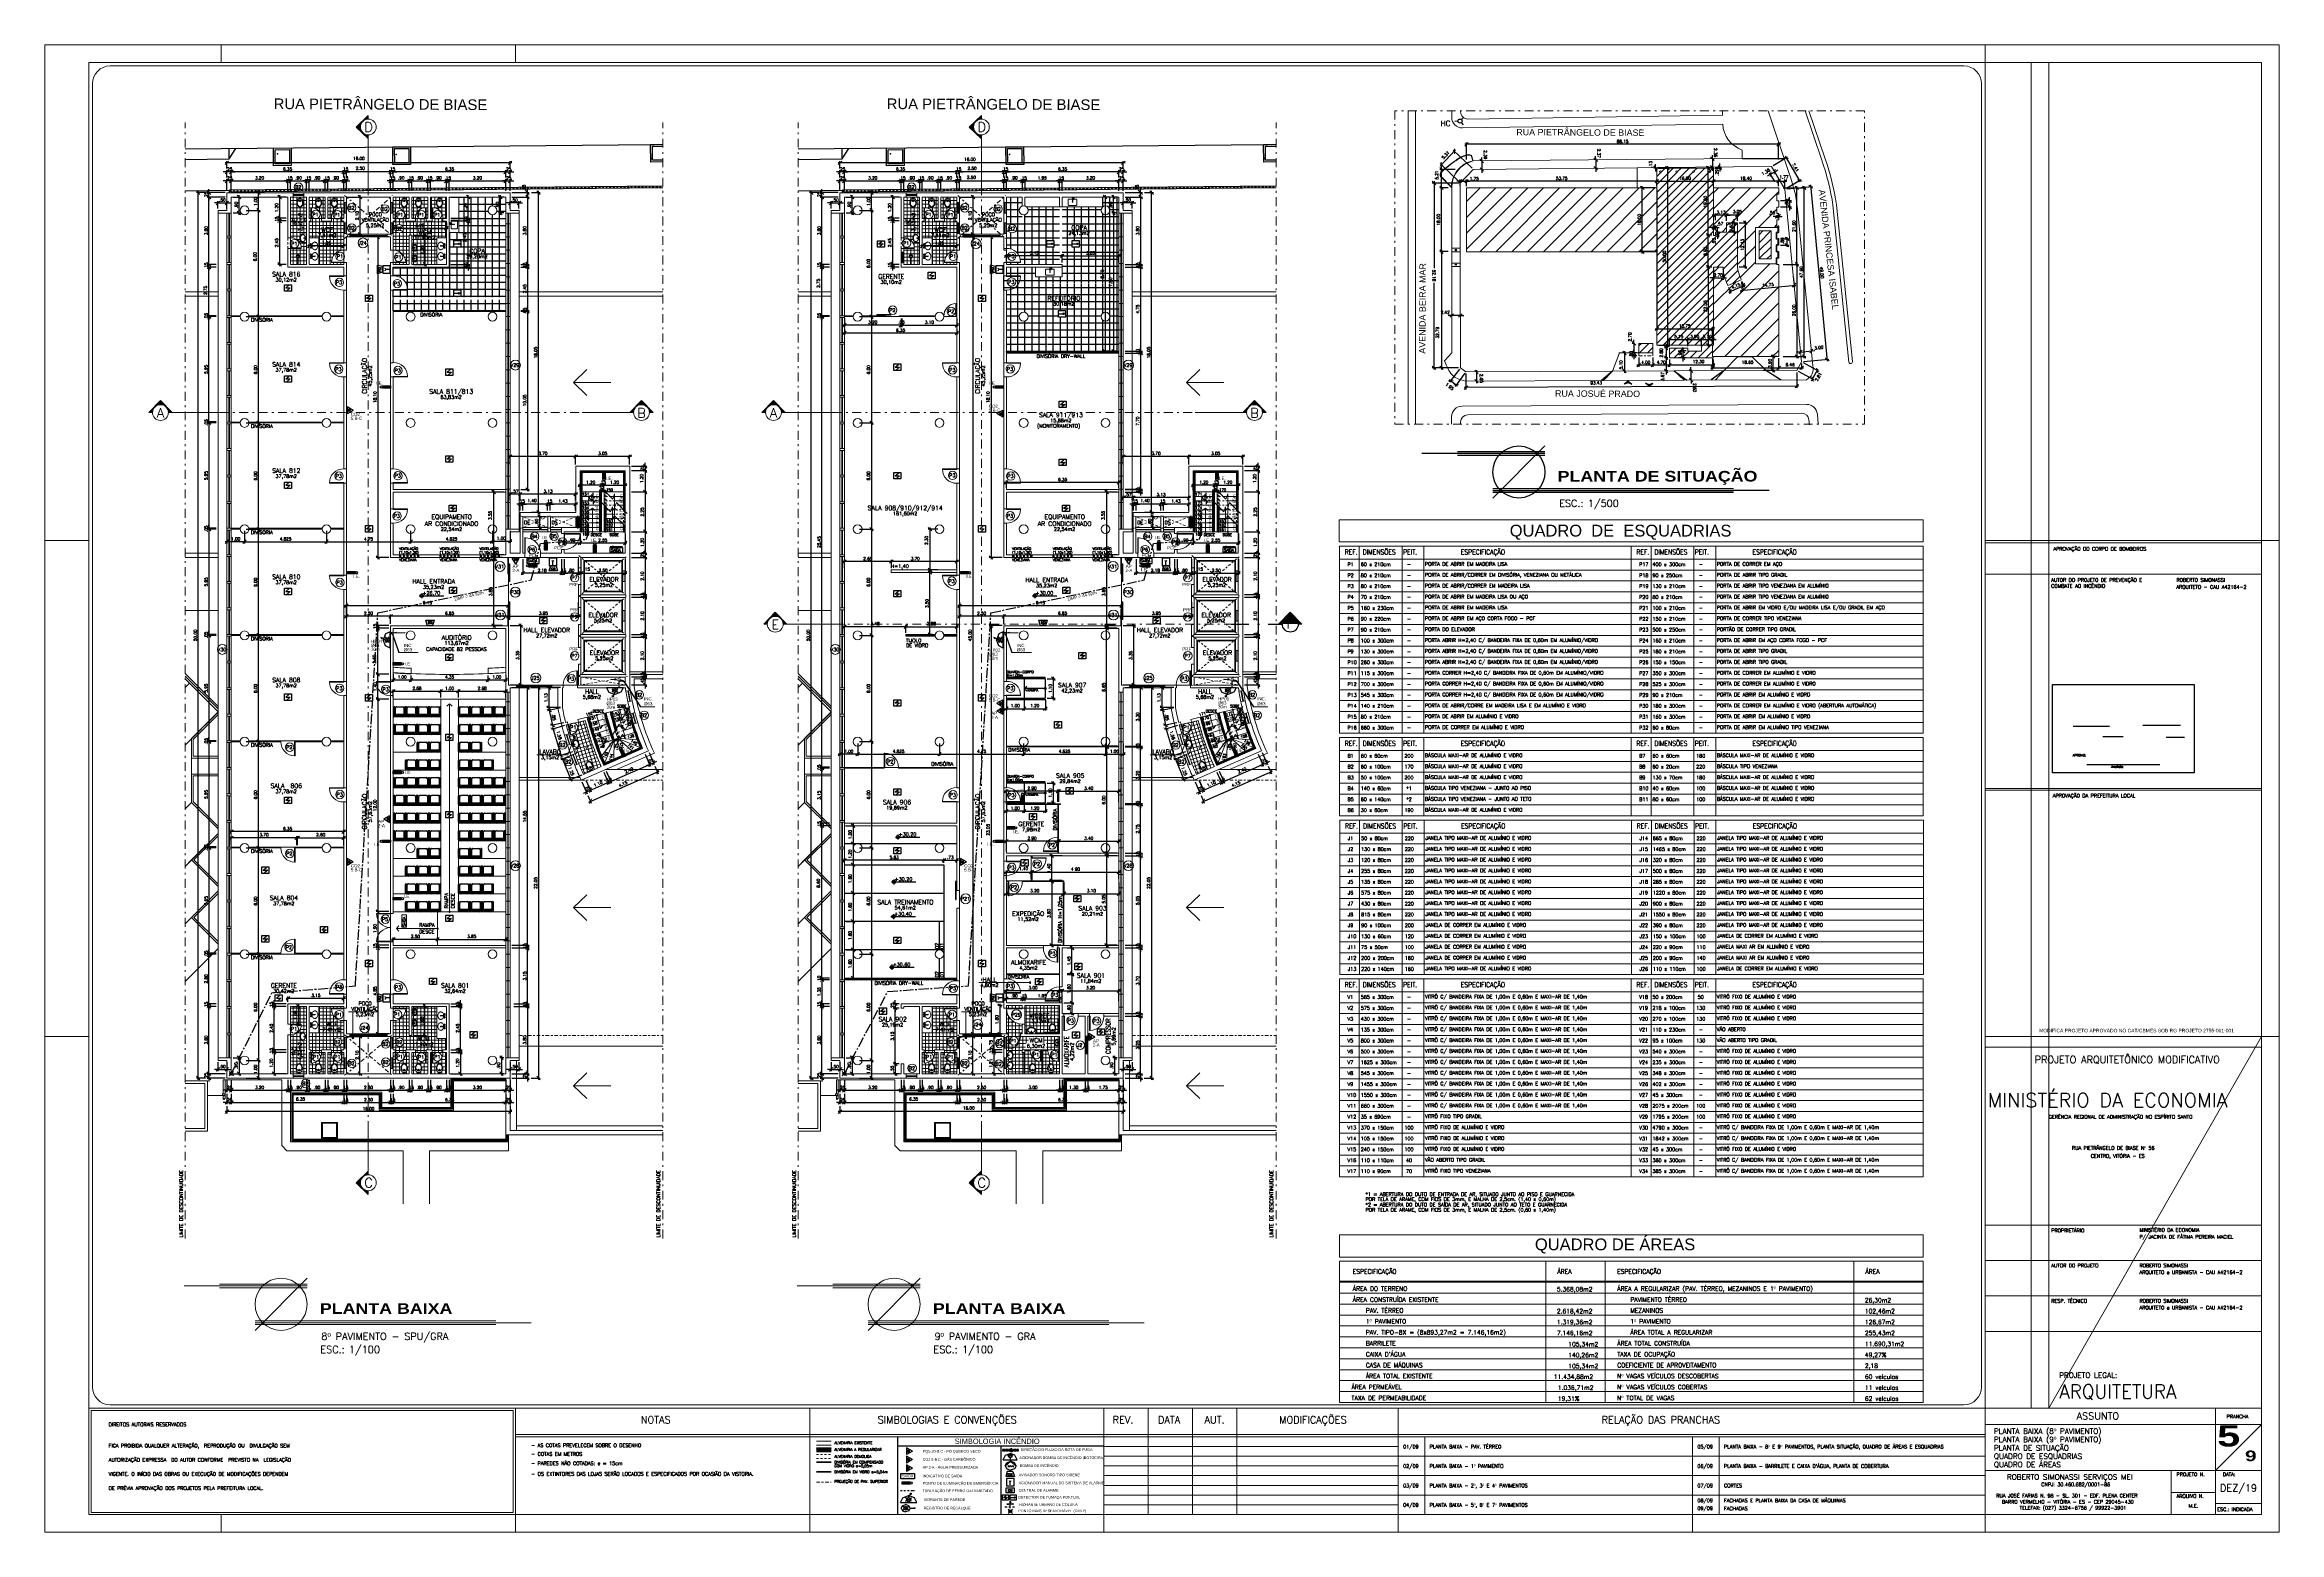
# Model space of a CAD drawing. Header units: millimetres. Extents: x 521 to 1055, y 261 to 520.
# Drawn here: x 656 to 782.2, y 348.6 to 432.6 of the extents above; entities that cross this region are included whole.
import ezdxf
from ezdxf.enums import TextEntityAlignment as Align

# ---------------------------------------------------------------- set-up
doc = ezdxf.new("R2010")
doc.units = ezdxf.units.MM
for name, pattern in [('BORDER', [44.45, 12.7, -6.35, 12.7, -6.35, 0, -6.35]), ('CENTER2', [28.575, 19.05, -3.175, 3.175, -3.175]), ('CONTINU', [0]), ('DASHDOT', [1, 0.5, -0.25, 0, -0.25]), ('DASHDOTX2', [2, 1, -0.5, 0, -0.5]), ('DIVIDE2', [15.875, 6.35, -3.175, 0, -3.175, 0, -3.175]), ('HIDDEN', [9.525, 6.35, -3.175])]:
    doc.linetypes.add(name, pattern=pattern)
doc.layers.add('0.1', color=8, linetype='Continuous', lineweight=13)
for name, color, linetype in [('01', 8, 'Continuous'), ('02', 1, 'Continuous'), ('layout', 1, 'Continuous'), ('parede', 5, 'Continuous'), ('PENA_02_VEG', 8, 'Continuous'), ('ppci', 8, 'Continuous'), ('texto', 1, 'Continuous'), ('Texto 2', 1, 'Continuous')]:
    doc.layers.add(name, color=color, linetype=linetype)
doc.styles.add('80X50', font='romans.shx')
doc.styles.add('ARCHISTUDIOPADRÃO', font='arial.ttf', dxfattribs={"height": 0.02})
doc.styles.add('ARIAL', font='arial.ttf', dxfattribs={"height": 7.5})
doc.styles.add('ROBERTO', font='swissek.ttf')
doc.styles.add('ROMANS', font='romans')
doc.styles.add('SANSSERIFBOLD', font='sasb____.pfb', dxfattribs={"width": 1.2, "height": 0.6})
doc.styles.get("Standard").update_dxf_attribs({"font": 'romans.shx'})
doc.styles.add('STYLE1', font='sanss___.ttf')
doc.styles.add('tEXTO', font='romans.shx', dxfattribs={"height": 1})
doc.dimstyles.new('Fares Eng - 50', dxfattribs={"dimscale": 2, "dimtxt": 0.085, "dimasz": 0.1, "dimexe": 0.05, "dimexo": 0.05, "dimgap": 0.04, "dimtad": 1, "dimzin": 4, "dimdsep": 46, "dimtxsty": 'ROMANS', "dimblk1": 'OBLIQUE', "dimblk2": 'OBLIQUE', "dimsah": 1, "dimcen": 0.05, "dimdle": 0.05, "dimclrd": 8, "dimclre": 8, "dimclrt": 8, "dimaunit": 1, "dimadec": 0, "dimazin": 0, "dimtfac": 1, "dimtix": 1, "dimtmove": 2, "dimatfit": 0, "dimldrblk": 'OPEN90', "dimfxl": 1, "dimtolj": 1, "dimtzin": 0, "dimarcsym": 0})
pattern_1 = [(0, (-201.91834, 0), (0, 0.2), []), (90, (-201.91834, 0), (-0.2, 1e-17), [])]
pattern_2 = [(0, (-167.29464, 0), (0, 0.2), []), (90, (-167.29464, 0), (-0.2, 1e-17), [])]
pattern_3 = [(0, (0, 0), (0, 0.2), []), (90, (0, 0), (-0.2, 1e-17), [])]
pattern_4 = [(0, (0, 798.49298), (0, -0.2), []), (270, (0, 798.49298), (-0.2, -1e-17), [])]
pattern_5 = [(45, (488.50467, 591.8682), (-0.2245064, 0.2245064), [])]

# ---------------------------------------------------------------- blocks, each defined once
blk = doc.blocks.new('P90')
for points in [[(0.075, 0.93), (0.075, 0.9), (-0.075, 0.9), (-0.075, 0.93)], [(0.075, -0.03), (0.075, 0), (-0.075, 0), (-0.075, -0.03)]]:
    blk.add_lwpolyline(points)
blk.add_lwpolyline([(0.975, 0.87), (0.075, 0.87), (0.075, 0.9), (0.975, 0.9)], close=True)
at = {"color": 8}
blk.add_arc((0.075, 0.9), 0.9, 270, 0, dxfattribs=at)
blk = doc.blocks.new('TITU-2')
at = {"color": 1}
for p, q in [((0.0147, 0.0147), (-0.0147, -0.0147)), ((-0.0347, 0.0104), (-0.0547, 0.0104)), ((0.0147, 0.0114), (-0.0347, 0.0114)), ((0.0147, 0.0094), (-0.0347, 0.0094)), ((-0.0147, -0.0094), (0.1213, -0.0094)), ((-0.0147, -0.0114), (0.1213, -0.0114)), ((0.1413, -0.0104), (0.1213, -0.0104))]:
    blk.add_line(p, q, dxfattribs=at)
at = {"color": 7}
for p, q in [((0.0147, 0.0104), (-0.0347, 0.0104)), ((-0.0147, -0.0104), (0.1213, -0.0104))]:
    blk.add_line(p, q, dxfattribs=at)
at = {"color": 1}
blk.add_circle((0, 0), 0.0147, dxfattribs=at)
at = {"color": 4}
blk.add_text('ESC.:', height=0.004, dxfattribs=at).set_placement((0.0222, -0.0275))
at = {"color": 8, "style": 'SANSSERIFBOLD', "width": 1.2}
blk.add_attdef('FACHADA', (0.0219, -0.0054), '', height=0.006, dxfattribs=at)
at = {"color": 4}
for tag, p in [('FACHADA', (0.0228, -0.0201)), ('0/0', (0.0383, -0.0275))]:
    blk.add_attdef(tag, p, '', height=0.004, dxfattribs=at)
blk = doc.blocks.new('ÁREA')
for p in [(0, 0), (0.00005, 0.00376)]:
    blk.add_attdef('COMPARTIMENTO', text='', height=0.0025).set_placement(p, align=Align.CENTER)
at = {"color": 1}
for p in [(-0.0001, -0.00752), (-0.00005, -0.00376)]:
    blk.add_attdef('ÁREA', text='', height=0.002, dxfattribs=at).set_placement(p, align=Align.CENTER)
blk = doc.blocks.new('_OBLIQUE')
at = {"color": 0, "linetype": 'ByBlock'}
blk.add_line((-0.5, -0.5), (0.5, 0.5), dxfattribs=at)
blk = doc.blocks.new('*D402')
at = {"layer": '0.1', "color": 8, "lineweight": -2, "transparency": 16777216}
for p, q in [((686.15, 402.76), (688.85, 402.76)), ((686.25, 403.55), (686.25, 402.66)), ((688.75, 403.55), (688.75, 402.66))]:
    blk.add_line(p, q, dxfattribs=at)
at = {"layer": 'DEFPOINTS', "color": 0, "lineweight": -2, "transparency": 16777216}
for p in [(686.25, 403.65), (688.75, 403.65), (688.75, 402.76)]:
    blk.add_point(p, dxfattribs=at)
at = {"layer": '0.1', "color": 8, "lineweight": -2, "transparency": 16777216, "xscale": 0.2, "yscale": 0.2, "zscale": 0.2, "rotation": 180}
blk.add_blockref('_OBLIQUE', (686.25, 402.76), dxfattribs=at)
at = {"layer": '0.1', "color": 8, "lineweight": -2, "transparency": 16777216, "xscale": 0.2, "yscale": 0.2, "zscale": 0.2}
blk.add_blockref('_OBLIQUE', (688.75, 402.76), dxfattribs=at)
at = {"layer": '0.1', "color": 8, "transparency": 16777216, "insert": (687.5, 402.92), "char_height": 0.17, "attachment_point": 5, "style": 'ROMANS'}
blk.add_mtext('\\A1;2.50', dxfattribs=at)
blk = doc.blocks.new('_Open90')
at = {"color": 0, "linetype": 'ByBlock', "lineweight": -2}
for p, q in [((0, 0), (-1, 0)), ((-0.5, 0.5), (0, 0)), ((0, 0), (-0.5, -0.5))]:
    blk.add_line(p, q, dxfattribs=at)
blk = doc.blocks.new('*D403')
at = {"layer": '0.1', "color": 8, "linetype": 'CONTINU', "lineweight": -2, "transparency": 16777216}
for p, q in [((686.1, 402.76), (685.9, 402.76)), ((686.1, 403.26), (686.1, 402.66)), ((686.1, 402.76), (686.25, 402.76)), ((686.25, 403.26), (686.25, 402.66)), ((686.25, 402.76), (686.45, 402.76))]:
    blk.add_line(p, q, dxfattribs=at)
at = {"layer": 'DEFPOINTS', "color": 0, "linetype": 'CONTINU', "lineweight": -2, "transparency": 16777216}
for p in [(686.1, 403.36), (686.25, 403.36), (686.25, 402.76)]:
    blk.add_point(p, dxfattribs=at)
at = {"layer": '0.1', "color": 8, "linetype": 'CONTINU', "lineweight": -2, "transparency": 16777216, "xscale": 0.2, "yscale": 0.2, "zscale": 0.2}
blk.add_blockref('_OBLIQUE', (686.1, 402.76), dxfattribs=at)
at = {"layer": '0.1', "color": 8, "linetype": 'CONTINU', "lineweight": -2, "transparency": 16777216, "xscale": 0.2, "yscale": 0.2, "zscale": 0.2, "rotation": 180}
blk.add_blockref('_OBLIQUE', (686.25, 402.76), dxfattribs=at)
at = {"layer": '0.1', "color": 8, "linetype": 'CONTINU', "transparency": 16777216, "insert": (686.58, 402.99), "char_height": 0.17, "attachment_point": 5, "style": 'ROMANS'}
blk.add_mtext('\\A1;.15', dxfattribs=at)
blk = doc.blocks.new('*D305')
at = {"layer": '0.1', "color": 8, "linetype": 'CONTINU', "lineweight": -2, "transparency": 16777216}
for p, q in [((689.88, 408.8), (689.88, 409)), ((689.1, 408.8), (689.98, 408.8)), ((689.1, 408.55), (689.98, 408.55)), ((689.88, 408.8), (689.88, 408.55)), ((689.88, 408.55), (689.88, 408.35))]:
    blk.add_line(p, q, dxfattribs=at)
at = {"layer": 'DEFPOINTS', "color": 0, "linetype": 'CONTINU', "lineweight": -2, "transparency": 16777216}
for p in [(689, 408.8), (689, 408.55), (689.88, 408.55)]:
    blk.add_point(p, dxfattribs=at)
at = {"layer": '0.1', "color": 8, "linetype": 'CONTINU', "lineweight": -2, "transparency": 16777216, "xscale": 0.2, "yscale": 0.2, "zscale": 0.2}
for p, rotation in [((689.88, 408.8), 270), ((689.88, 408.55), 90)]:
    blk.add_blockref('_OBLIQUE', p, dxfattribs=dict(at, rotation=rotation))
at = {"layer": '0.1', "color": 8, "linetype": 'CONTINU', "transparency": 16777216, "insert": (689.71, 408.67), "char_height": 0.17, "attachment_point": 5, "rotation": 90, "style": 'ROMANS'}
blk.add_mtext('\\A1;.25', dxfattribs=at)
blk = doc.blocks.new('*D306')
at = {"layer": '0.1', "color": 8, "linetype": 'CONTINU', "lineweight": -2, "transparency": 16777216}
for p, q in [((689.1, 408.55), (689.98, 408.55)), ((689.88, 408.65), (689.88, 407.25)), ((689.1, 407.35), (689.98, 407.35))]:
    blk.add_line(p, q, dxfattribs=at)
at = {"layer": 'DEFPOINTS', "color": 0, "linetype": 'CONTINU', "lineweight": -2, "transparency": 16777216}
for p in [(689, 408.55), (689, 407.35), (689.88, 407.35)]:
    blk.add_point(p, dxfattribs=at)
at = {"layer": '0.1', "color": 8, "linetype": 'CONTINU', "lineweight": -2, "transparency": 16777216, "xscale": 0.2, "yscale": 0.2, "zscale": 0.2}
for p, rotation in [((689.88, 408.55), 90), ((689.88, 407.35), 270)]:
    blk.add_blockref('_OBLIQUE', p, dxfattribs=dict(at, rotation=rotation))
at = {"layer": '0.1', "color": 8, "linetype": 'CONTINU', "transparency": 16777216, "insert": (689.68, 408.11), "char_height": 0.17, "attachment_point": 5, "rotation": 90, "style": 'ROMANS'}
blk.add_mtext('\\A1;1.20', dxfattribs=at)
blk = doc.blocks.new('*D307')
at = {"layer": '0.1', "color": 8, "linetype": 'CONTINU', "lineweight": -2, "transparency": 16777216}
for p, q in [((689.1, 407.35), (689.98, 407.35)), ((689.88, 407.45), (689.88, 405)), ((689.1, 405.1), (689.98, 405.1))]:
    blk.add_line(p, q, dxfattribs=at)
at = {"layer": 'DEFPOINTS', "color": 0, "linetype": 'CONTINU', "lineweight": -2, "transparency": 16777216}
for p in [(689, 407.35), (689, 405.1), (689.88, 405.1)]:
    blk.add_point(p, dxfattribs=at)
at = {"layer": '0.1', "color": 8, "linetype": 'CONTINU', "lineweight": -2, "transparency": 16777216, "xscale": 0.2, "yscale": 0.2, "zscale": 0.2}
for p, rotation in [((689.88, 407.35), 90), ((689.88, 405.1), 270)]:
    blk.add_blockref('_OBLIQUE', p, dxfattribs=dict(at, rotation=rotation))
at = {"layer": '0.1', "color": 8, "linetype": 'CONTINU', "transparency": 16777216, "insert": (689.71, 406.22), "char_height": 0.17, "attachment_point": 5, "rotation": 90, "style": 'ROMANS'}
blk.add_mtext('\\A1;2.25', dxfattribs=at)
blk = doc.blocks.new('*D308')
at = {"layer": '0.1', "color": 8, "linetype": 'CONTINU', "lineweight": -2, "transparency": 16777216}
for p, q in [((689.88, 405.2), (689.88, 403.8)), ((689.1, 405.1), (689.98, 405.1)), ((689.1, 403.9), (689.98, 403.9))]:
    blk.add_line(p, q, dxfattribs=at)
at = {"layer": 'DEFPOINTS', "color": 0, "linetype": 'CONTINU', "lineweight": -2, "transparency": 16777216}
for p in [(689, 405.1), (689, 403.9), (689.88, 403.9)]:
    blk.add_point(p, dxfattribs=at)
at = {"layer": '0.1', "color": 8, "linetype": 'CONTINU', "lineweight": -2, "transparency": 16777216, "xscale": 0.2, "yscale": 0.2, "zscale": 0.2}
for p, rotation in [((689.88, 405.1), 90), ((689.88, 403.9), 270)]:
    blk.add_blockref('_OBLIQUE', p, dxfattribs=dict(at, rotation=rotation))
at = {"layer": '0.1', "color": 8, "linetype": 'CONTINU', "transparency": 16777216, "insert": (689.71, 404.5), "char_height": 0.17, "attachment_point": 5, "rotation": 90, "style": 'ROMANS'}
blk.add_mtext('\\A1;1.20', dxfattribs=at)
blk = doc.blocks.new('*D309')
at = {"layer": '0.1', "color": 8, "linetype": 'CONTINU', "lineweight": -2, "transparency": 16777216}
for p, q in [((689.1, 403.9), (689.98, 403.9)), ((689.88, 403.9), (689.88, 404.1)), ((689.88, 403.9), (689.88, 403.65)), ((689.1, 403.65), (689.98, 403.65)), ((689.88, 403.65), (689.88, 403.45))]:
    blk.add_line(p, q, dxfattribs=at)
at = {"layer": 'DEFPOINTS', "color": 0, "linetype": 'CONTINU', "lineweight": -2, "transparency": 16777216}
for p in [(689, 403.9), (689, 403.65), (689.88, 403.65)]:
    blk.add_point(p, dxfattribs=at)
at = {"layer": '0.1', "color": 8, "linetype": 'CONTINU', "lineweight": -2, "transparency": 16777216, "xscale": 0.2, "yscale": 0.2, "zscale": 0.2}
for p, rotation in [((689.88, 403.9), 270), ((689.88, 403.65), 90)]:
    blk.add_blockref('_OBLIQUE', p, dxfattribs=dict(at, rotation=rotation))
at = {"layer": '0.1', "color": 8, "linetype": 'CONTINU', "transparency": 16777216, "insert": (689.71, 403.77), "char_height": 0.17, "attachment_point": 5, "rotation": 90, "style": 'ROMANS'}
blk.add_mtext('\\A1;.25', dxfattribs=at)
blk = doc.blocks.new('*D310')
at = {"layer": '0.1', "color": 8, "linetype": 'CONTINU', "lineweight": -2, "transparency": 16777216}
for p, q in [((689.1, 403.65), (689.98, 403.65)), ((689.88, 403.75), (689.88, 401.45)), ((689.1, 401.55), (689.98, 401.55))]:
    blk.add_line(p, q, dxfattribs=at)
at = {"layer": 'DEFPOINTS', "color": 0, "linetype": 'CONTINU', "lineweight": -2, "transparency": 16777216}
for p in [(689, 403.65), (689, 401.55), (689.88, 401.55)]:
    blk.add_point(p, dxfattribs=at)
at = {"layer": '0.1', "color": 8, "linetype": 'CONTINU', "lineweight": -2, "transparency": 16777216, "xscale": 0.2, "yscale": 0.2, "zscale": 0.2}
for p, rotation in [((689.88, 403.65), 90), ((689.88, 401.55), 270)]:
    blk.add_blockref('_OBLIQUE', p, dxfattribs=dict(at, rotation=rotation))
at = {"layer": '0.1', "color": 8, "linetype": 'CONTINU', "transparency": 16777216, "insert": (689.71, 402.6), "char_height": 0.17, "attachment_point": 5, "rotation": 90, "style": 'ROMANS'}
blk.add_mtext('\\A1;2.10', dxfattribs=at)
blk = doc.blocks.new('*D311')
at = {"layer": '0.1', "color": 8, "linetype": 'CONTINU', "lineweight": -2, "transparency": 16777216}
for p, q in [((689.1, 401.55), (689.98, 401.55)), ((689.1, 401.4), (689.98, 401.4)), ((689.88, 401.55), (689.88, 401.75)), ((689.88, 401.55), (689.88, 401.4)), ((689.88, 401.4), (689.88, 401.2))]:
    blk.add_line(p, q, dxfattribs=at)
at = {"layer": 'DEFPOINTS', "color": 0, "linetype": 'CONTINU', "lineweight": -2, "transparency": 16777216}
for p in [(689, 401.55), (689, 401.4), (689.88, 401.4)]:
    blk.add_point(p, dxfattribs=at)
at = {"layer": '0.1', "color": 8, "linetype": 'CONTINU', "lineweight": -2, "transparency": 16777216, "xscale": 0.2, "yscale": 0.2, "zscale": 0.2}
for p, rotation in [((689.88, 401.55), 270), ((689.88, 401.4), 90)]:
    blk.add_blockref('_OBLIQUE', p, dxfattribs=dict(at, rotation=rotation))
at = {"layer": '0.1', "color": 8, "linetype": 'CONTINU', "transparency": 16777216, "insert": (689.71, 401.47), "char_height": 0.17, "attachment_point": 5, "rotation": 90, "style": 'ROMANS'}
blk.add_mtext('\\A1;.15', dxfattribs=at)
blk = doc.blocks.new('*D312')
at = {"layer": '0.1', "color": 8, "linetype": 'CONTINU', "lineweight": -2, "transparency": 16777216}
for p, q in [((689.1, 401.4), (689.98, 401.4)), ((689.88, 401.5), (689.88, 399.2)), ((689.1, 399.3), (689.98, 399.3))]:
    blk.add_line(p, q, dxfattribs=at)
at = {"layer": 'DEFPOINTS', "color": 0, "linetype": 'CONTINU', "lineweight": -2, "transparency": 16777216}
for p in [(689, 401.4), (689, 399.3), (689.88, 399.3)]:
    blk.add_point(p, dxfattribs=at)
at = {"layer": '0.1', "color": 8, "linetype": 'CONTINU', "lineweight": -2, "transparency": 16777216, "xscale": 0.2, "yscale": 0.2, "zscale": 0.2}
for p, rotation in [((689.88, 401.4), 90), ((689.88, 399.3), 270)]:
    blk.add_blockref('_OBLIQUE', p, dxfattribs=dict(at, rotation=rotation))
at = {"layer": '0.1', "color": 8, "linetype": 'CONTINU', "transparency": 16777216, "insert": (689.71, 400.35), "char_height": 0.17, "attachment_point": 5, "rotation": 90, "style": 'ROMANS'}
blk.add_mtext('\\A1;2.10', dxfattribs=at)
blk = doc.blocks.new('*D313')
at = {"layer": '0.1', "color": 8, "linetype": 'CONTINU', "lineweight": -2, "transparency": 16777216}
for p, q in [((689.1, 399.3), (689.98, 399.3)), ((689.1, 399.15), (689.98, 399.15)), ((689.88, 399.3), (689.88, 399.5)), ((689.88, 399.3), (689.88, 399.15)), ((689.88, 399.15), (689.88, 398.95))]:
    blk.add_line(p, q, dxfattribs=at)
at = {"layer": 'DEFPOINTS', "color": 0, "linetype": 'CONTINU', "lineweight": -2, "transparency": 16777216}
for p in [(689, 399.3), (689, 399.15), (689.88, 399.15)]:
    blk.add_point(p, dxfattribs=at)
at = {"layer": '0.1', "color": 8, "linetype": 'CONTINU', "lineweight": -2, "transparency": 16777216, "xscale": 0.2, "yscale": 0.2, "zscale": 0.2}
for p, rotation in [((689.88, 399.3), 270), ((689.88, 399.15), 90)]:
    blk.add_blockref('_OBLIQUE', p, dxfattribs=dict(at, rotation=rotation))
at = {"layer": '0.1', "color": 8, "linetype": 'CONTINU', "transparency": 16777216, "insert": (689.71, 399.22), "char_height": 0.17, "attachment_point": 5, "rotation": 90, "style": 'ROMANS'}
blk.add_mtext('\\A1;.15', dxfattribs=at)
blk = doc.blocks.new('*D404')
at = {"layer": '0.1', "color": 8, "linetype": 'CONTINU', "lineweight": -2, "transparency": 16777216}
for p, q in [((689.1, 399.15), (689.98, 399.15)), ((689.88, 399.25), (689.88, 396.95)), ((689.1, 397.05), (689.98, 397.05))]:
    blk.add_line(p, q, dxfattribs=at)
at = {"layer": 'DEFPOINTS', "color": 0, "linetype": 'CONTINU', "lineweight": -2, "transparency": 16777216}
for p in [(689, 399.15), (689, 397.05), (689.88, 397.05)]:
    blk.add_point(p, dxfattribs=at)
at = {"layer": '0.1', "color": 8, "linetype": 'CONTINU', "lineweight": -2, "transparency": 16777216, "xscale": 0.2, "yscale": 0.2, "zscale": 0.2}
for p, rotation in [((689.88, 399.15), 90), ((689.88, 397.05), 270)]:
    blk.add_blockref('_OBLIQUE', p, dxfattribs=dict(at, rotation=rotation))
at = {"layer": '0.1', "color": 8, "linetype": 'CONTINU', "transparency": 16777216, "insert": (689.71, 398.1), "char_height": 0.17, "attachment_point": 5, "rotation": 90, "style": 'ROMANS'}
blk.add_mtext('\\A1;2.10', dxfattribs=at)
blk = doc.blocks.new('*D314')
at = {"layer": '0.1', "color": 8, "linetype": 'CONTINU', "lineweight": -2, "transparency": 16777216}
for p, q in [((687.41, 393.47), (687.35, 393.66)), ((687.5, 393.19), (687.41, 393.47)), ((687.49, 393.5), (687.51, 393.5)), ((687.5, 393.19), (687.56, 393)), ((687.58, 393.22), (687.6, 393.22))]:
    blk.add_line(p, q, dxfattribs=at)
at = {"layer": 'DEFPOINTS', "color": 0, "linetype": 'CONTINU', "lineweight": -2, "transparency": 16777216}
for p in [(687.4, 393.47), (687.41, 393.47), (687.49, 393.19)]:
    blk.add_point(p, dxfattribs=at)
at = {"layer": '0.1', "color": 8, "linetype": 'CONTINU', "lineweight": -2, "transparency": 16777216, "xscale": 0.2, "yscale": 0.2, "zscale": 0.2}
for p, rotation in [((687.41, 393.47), 287.8981106747853), ((687.5, 393.19), 107.8981106747853)]:
    blk.add_blockref('_OBLIQUE', p, dxfattribs=dict(at, rotation=rotation))
at = {"layer": '0.1', "color": 8, "linetype": 'CONTINU', "transparency": 16777216, "insert": (687.61, 393.38), "char_height": 0.17, "attachment_point": 5, "rotation": 287.8981, "style": 'ROMANS'}
blk.add_mtext('\\A1;.29', dxfattribs=at)
blk = doc.blocks.new('P60')
at = {"color": 252}
blk.add_lwpolyline([(-0.6, 0.06), (0, 0.06), (0, 0.03), (-0.6, 0.03)], close=True, dxfattribs=at)
at = {"color": 8}
blk.add_arc((-0.03, 0.06), 0.571, 87.1025, 180, dxfattribs=at)
blk = doc.blocks.new('P80')
blk.add_lwpolyline([(-0.8, 0.06), (0, 0.06), (0, 0.03), (-0.8, 0.03)], close=True)
for points in [[(0, 0.86), (0, 0.83), (0.15, 0.83), (0.15, 0.86)], [(0, 0), (0, 0.03), (0.15, 0.03), (0.15, 0)]]:
    blk.add_lwpolyline(points)
at = {"color": 8}
blk.add_arc((-0.03, 0.06), 0.775, 88.1408, 179.6698, dxfattribs=at)
blk = doc.blocks.new('Cuba')
blk.add_lwpolyline([(-0.02, 0.16, 0.059592), (-0.09, 0.15, 0.084248), (-0.16, 0.11, 0.106469), (-0.2, 0.06, 0.130159), (-0.22, 0, 0.130159), (-0.2, -0.06, 0.106469), (-0.16, -0.11, 0.084248), (-0.09, -0.15, 0.073281), (0, -0.16, 0.073281), (0.09, -0.15, 0.084248), (0.16, -0.11, 0.106469), (0.2, -0.06, 0.130159), (0.22, 0, 0.130159), (0.2, 0.06, 0.106469), (0.16, 0.11, 0.084248), (0.09, 0.15, 0.058268), (0.02, 0.16, 0.073281)], format="xyb")
blk.add_lwpolyline([(0, 0.05), (-0.01, 0.05, -0.389688), (-0.01, 0.05, -0.017234), (-0.02, 0.25, -0.418769), (-0.02, 0.25), (0, 0.25), (0.02, 0.25, -0.418769), (0.02, 0.25, -0.017234), (0.01, 0.05, -0.389688), (0.01, 0.05)], format="xyb", close=True)
for centre, radius in [((-0.1, 0.22), 0.035), ((0, 0), 0.0175), ((0.1, 0.22), 0.035)]:
    blk.add_circle(centre, radius)
at = {"color": 8}
for centre, radius in [((-0.1, 0.22), 0.024), ((-0.1, 0.22), 0.025), ((0.1, 0.22), 0.024), ((0.1, 0.22), 0.025)]:
    blk.add_circle(centre, radius, dxfattribs=at)
blk = doc.blocks.new('Vaso')
for points in [[(0.03, -0.05), (0.03, 0), (-0.03, 0), (-0.03, -0.05)], [(0.05, -0.09), (0.05, -0.05), (-0.05, -0.05), (-0.05, -0.09)]]:
    blk.add_lwpolyline(points)
for points in [[(0.18, -0.31, -0.071776), (0.17, -0.41, -0.083144), (0.13, -0.49, -0.106699), (0.07, -0.55, -0.132564), (0, -0.57, -0.132564), (-0.07, -0.55, -0.106699), (-0.13, -0.49, -0.083144), (-0.17, -0.41, -0.071776), (-0.19, -0.31, -0.071776), (-0.17, -0.21, -0.083144), (-0.13, -0.13, -0.060171), (-0.1, -0.09), (0.1, -0.09, -0.060171), (0.13, -0.13, -0.083144), (0.17, -0.21, -0.071776)], [(-0.09, -0.5, 0.2474), (0, -0.54, 0.2474), (0.09, -0.5, 0.197858), (0.15, -0.32, 0.418329), (0, -0.17, 0.418329), (-0.15, -0.32, 0.197858)]]:
    blk.add_lwpolyline(points, format="xyb", close=True)
blk.add_circle((0, -0.22), 0.0352)
blk = doc.blocks.new('Cuba-emp')
blk.add_lwpolyline([(0.21, 0.25), (0, 0.23), (0, -0.23), (0.21, -0.25, 0.137816), (0.27, -0.23, 0.107041), (0.33, -0.18, 0.080751), (0.36, -0.1, 0.068643), (0.38, 0, 0.068643), (0.36, 0.1, 0.080751), (0.33, 0.17, 0.107041), (0.27, 0.23, 0.115752), (0.21, 0.25)], format="xyb")
blk.add_lwpolyline([(0.21, 0.2, -0.131827), (0.25, 0.19, -0.106633), (0.3, 0.15, -0.083482), (0.33, 0.09, -0.072232), (0.34, 0, -0.072232), (0.33, -0.09, -0.083482), (0.3, -0.15, -0.106633), (0.25, -0.19, -0.131827), (0.21, -0.2, -0.131827), (0.17, -0.19, -0.106633), (0.12, -0.15, -0.083482), (0.09, -0.09, -0.072232), (0.08, 0, -0.072232), (0.09, 0.09, -0.083482), (0.12, 0.15, -0.106633), (0.17, 0.19, -0.131827)], format="xyb", close=True)
for centre, radius in [((0.04, 0.07), 0.0155), ((0.04, 0), 0.0193), ((0.04, 0), 0.0193), ((0.14, 0), 0.0198), ((0.04, -0.08), 0.0155)]:
    blk.add_circle(centre, radius)
blk = doc.blocks.new('P70')
blk.add_lwpolyline([(-0.7, 0.06), (0, 0.06), (0, 0.03), (-0.7, 0.03)], close=True)
for points in [[(0, 0.76), (0, 0.73), (0.15, 0.73), (0.15, 0.76)], [(0, 0), (0, 0.03), (0.15, 0.03), (0.15, 0)]]:
    blk.add_lwpolyline(points)
at = {"color": 8}
blk.add_arc((0, 0.03), 0.701, 90, 177.4911, dxfattribs=at)
blk = doc.blocks.new('*D405')
at = {"layer": '0.1', "color": 8, "linetype": 'CONTINU', "lineweight": -2, "transparency": 16777216}
for p, q in [((687.5, 407.73), (686.1, 407.73)), ((686.2, 407.45), (686.2, 407.83)), ((687.4, 407.45), (687.4, 407.83))]:
    blk.add_line(p, q, dxfattribs=at)
at = {"layer": 'DEFPOINTS', "color": 0, "linetype": 'CONTINU', "lineweight": -2, "transparency": 16777216}
for p in [(686.2, 407.73), (686.2, 407.35), (687.4, 407.35)]:
    blk.add_point(p, dxfattribs=at)
at = {"layer": '0.1', "color": 8, "linetype": 'CONTINU', "lineweight": -2, "transparency": 16777216, "xscale": 0.2, "yscale": 0.2, "zscale": 0.2, "rotation": 180}
blk.add_blockref('_OBLIQUE', (686.2, 407.73), dxfattribs=at)
at = {"layer": '0.1', "color": 8, "linetype": 'CONTINU', "lineweight": -2, "transparency": 16777216, "xscale": 0.2, "yscale": 0.2, "zscale": 0.2}
blk.add_blockref('_OBLIQUE', (687.4, 407.73), dxfattribs=at)
at = {"layer": '0.1', "color": 8, "linetype": 'CONTINU', "transparency": 16777216, "insert": (686.8, 407.89), "char_height": 0.17, "attachment_point": 5, "style": 'ROMANS'}
blk.add_mtext('\\A1;1.20', dxfattribs=at)
blk = doc.blocks.new('*D406')
at = {"layer": '0.1', "color": 8, "linetype": 'CONTINU', "lineweight": -2, "transparency": 16777216}
for p, q in [((687.4, 407.73), (687.2, 407.73)), ((687.4, 407.45), (687.4, 407.83)), ((687.55, 407.73), (687.4, 407.73)), ((687.55, 407.45), (687.55, 407.83)), ((687.55, 407.73), (687.75, 407.73))]:
    blk.add_line(p, q, dxfattribs=at)
at = {"layer": 'DEFPOINTS', "color": 0, "linetype": 'CONTINU', "lineweight": -2, "transparency": 16777216}
for p in [(687.4, 407.73), (687.4, 407.35), (687.55, 407.35)]:
    blk.add_point(p, dxfattribs=at)
at = {"layer": '0.1', "color": 8, "linetype": 'CONTINU', "lineweight": -2, "transparency": 16777216, "xscale": 0.2, "yscale": 0.2, "zscale": 0.2}
blk.add_blockref('_OBLIQUE', (687.4, 407.73), dxfattribs=at)
at = {"layer": '0.1', "color": 8, "linetype": 'CONTINU', "lineweight": -2, "transparency": 16777216, "xscale": 0.2, "yscale": 0.2, "zscale": 0.2, "rotation": 180}
blk.add_blockref('_OBLIQUE', (687.55, 407.73), dxfattribs=at)
at = {"layer": '0.1', "color": 8, "linetype": 'CONTINU', "transparency": 16777216, "insert": (687.48, 407.89), "char_height": 0.17, "attachment_point": 5, "style": 'ROMANS'}
blk.add_mtext('\\A1;.15', dxfattribs=at)
blk = doc.blocks.new('*D407')
at = {"layer": '0.1', "color": 8, "linetype": 'CONTINU', "lineweight": -2, "transparency": 16777216}
for p, q in [((687.45, 407.73), (688.85, 407.73)), ((687.55, 407.45), (687.55, 407.83)), ((688.75, 407.45), (688.75, 407.83))]:
    blk.add_line(p, q, dxfattribs=at)
at = {"layer": 'DEFPOINTS', "color": 0, "linetype": 'CONTINU', "lineweight": -2, "transparency": 16777216}
for p in [(688.75, 407.73), (687.55, 407.35), (688.75, 407.35)]:
    blk.add_point(p, dxfattribs=at)
at = {"layer": '0.1', "color": 8, "linetype": 'CONTINU', "lineweight": -2, "transparency": 16777216, "xscale": 0.2, "yscale": 0.2, "zscale": 0.2, "rotation": 180}
blk.add_blockref('_OBLIQUE', (687.55, 407.73), dxfattribs=at)
at = {"layer": '0.1', "color": 8, "linetype": 'CONTINU', "lineweight": -2, "transparency": 16777216, "xscale": 0.2, "yscale": 0.2, "zscale": 0.2}
blk.add_blockref('_OBLIQUE', (688.75, 407.73), dxfattribs=at)
at = {"layer": '0.1', "color": 8, "linetype": 'CONTINU', "transparency": 16777216, "insert": (688.15, 407.89), "char_height": 0.17, "attachment_point": 5, "style": 'ROMANS'}
blk.add_mtext('\\A1;1.20', dxfattribs=at)
blk = doc.blocks.new('*D315')
at = {"layer": '0.1', "color": 8, "lineweight": -2, "transparency": 16777216}
for p, q in [((686.94, 407.1), (686.84, 407.1)), ((686.94, 406.85), (686.84, 406.85)), ((686.94, 407.1), (686.94, 407.3)), ((686.94, 406.85), (686.94, 407.1)), ((686.94, 406.85), (686.94, 406.65))]:
    blk.add_line(p, q, dxfattribs=at)
at = {"layer": 'DEFPOINTS', "color": 0, "lineweight": -2, "transparency": 16777216}
for p in [(686.94, 407.1), (687.04, 407.1), (687.04, 406.85)]:
    blk.add_point(p, dxfattribs=at)
at = {"layer": '0.1', "color": 8, "lineweight": -2, "transparency": 16777216, "xscale": 0.2, "yscale": 0.2, "zscale": 0.2}
for p, rotation in [((686.94, 407.1), 270), ((686.94, 406.85), 90)]:
    blk.add_blockref('_OBLIQUE', p, dxfattribs=dict(at, rotation=rotation))
at = {"layer": '0.1', "color": 8, "transparency": 16777216, "insert": (686.77, 406.97), "char_height": 0.17, "attachment_point": 5, "rotation": 90, "style": 'ROMANS'}
blk.add_mtext('\\A1;.25', dxfattribs=at)
blk = doc.blocks.new('*D408')
at = {"layer": '0.1', "color": 8, "linetype": 'CONTINU', "lineweight": -2, "transparency": 16777216}
for p, q in [((688.85, 404.46), (686.1, 404.46)), ((686.2, 405), (686.2, 404.36)), ((688.75, 405), (688.75, 404.36))]:
    blk.add_line(p, q, dxfattribs=at)
at = {"layer": 'DEFPOINTS', "color": 0, "linetype": 'CONTINU', "lineweight": -2, "transparency": 16777216}
for p in [(686.2, 405.1), (686.2, 404.46), (688.75, 405.1)]:
    blk.add_point(p, dxfattribs=at)
at = {"layer": '0.1', "color": 8, "linetype": 'CONTINU', "lineweight": -2, "transparency": 16777216, "xscale": 0.2, "yscale": 0.2, "zscale": 0.2, "rotation": 180}
blk.add_blockref('_OBLIQUE', (686.2, 404.46), dxfattribs=at)
at = {"layer": '0.1', "color": 8, "linetype": 'CONTINU', "lineweight": -2, "transparency": 16777216, "xscale": 0.2, "yscale": 0.2, "zscale": 0.2}
blk.add_blockref('_OBLIQUE', (688.75, 404.46), dxfattribs=at)
at = {"layer": '0.1', "color": 8, "linetype": 'CONTINU', "transparency": 16777216, "insert": (687.48, 404.62), "char_height": 0.17, "attachment_point": 5, "style": 'ROMANS'}
blk.add_mtext('\\A1;2.55', dxfattribs=at)
blk = doc.blocks.new('*D409')
at = {"layer": '0.1', "color": 8, "linetype": 'CONTINU', "lineweight": -2, "transparency": 16777216}
for p, q in [((686.3, 404.46), (685.2, 404.46)), ((685.3, 405), (685.3, 404.36)), ((686.2, 405), (686.2, 404.36))]:
    blk.add_line(p, q, dxfattribs=at)
at = {"layer": 'DEFPOINTS', "color": 0, "linetype": 'CONTINU', "lineweight": -2, "transparency": 16777216}
for p in [(685.3, 405.1), (685.3, 404.46), (686.2, 405.1)]:
    blk.add_point(p, dxfattribs=at)
at = {"layer": '0.1', "color": 8, "linetype": 'CONTINU', "lineweight": -2, "transparency": 16777216, "xscale": 0.2, "yscale": 0.2, "zscale": 0.2, "rotation": 180}
blk.add_blockref('_OBLIQUE', (685.3, 404.46), dxfattribs=at)
at = {"layer": '0.1', "color": 8, "linetype": 'CONTINU', "lineweight": -2, "transparency": 16777216, "xscale": 0.2, "yscale": 0.2, "zscale": 0.2}
blk.add_blockref('_OBLIQUE', (686.2, 404.46), dxfattribs=at)
at = {"layer": '0.1', "color": 8, "linetype": 'CONTINU', "transparency": 16777216, "insert": (685.75, 404.62), "char_height": 0.17, "attachment_point": 5, "style": 'ROMANS'}
blk.add_mtext('\\A1;.90', dxfattribs=at)
blk = doc.blocks.new('P90 - parede 25cm')
blk.add_lwpolyline([(-0.98, 0.03), (-0.12, 0.03), (-0.12, 0), (-0.98, 0)], close=True)
for points in [[(-0.12, 0.93), (-0.12, 0.9), (0.12, 0.9), (0.12, 0.93)], [(-0.12, -0.03), (-0.12, 0), (0.12, 0), (0.12, -0.03)]]:
    blk.add_lwpolyline(points)
at = {"color": 8}
blk.add_arc((-0.12, 0.04), 0.859, 90.5007, 182.7724, dxfattribs=at)
blk = doc.blocks.new('*D316')
at = {"layer": '0.1', "color": 8, "linetype": 'CONTINU', "lineweight": -2, "transparency": 16777216}
for p, q in [((666.4, 424.91), (669.8, 424.91)), ((666.5, 424.35), (666.5, 425.01)), ((669.7, 424.35), (669.7, 425.01))]:
    blk.add_line(p, q, dxfattribs=at)
at = {"layer": 'DEFPOINTS', "color": 0, "linetype": 'CONTINU', "lineweight": -2, "transparency": 16777216}
for p in [(666.5, 424.25), (669.7, 424.91), (669.7, 424.25)]:
    blk.add_point(p, dxfattribs=at)
at = {"layer": '0.1', "color": 8, "linetype": 'CONTINU', "lineweight": -2, "transparency": 16777216, "xscale": 0.2, "yscale": 0.2, "zscale": 0.2, "rotation": 180}
blk.add_blockref('_OBLIQUE', (666.5, 424.91), dxfattribs=at)
at = {"layer": '0.1', "color": 8, "linetype": 'CONTINU', "lineweight": -2, "transparency": 16777216, "xscale": 0.2, "yscale": 0.2, "zscale": 0.2}
blk.add_blockref('_OBLIQUE', (669.7, 424.91), dxfattribs=at)
at = {"layer": '0.1', "color": 8, "linetype": 'CONTINU', "transparency": 16777216, "insert": (668.1, 425.08), "char_height": 0.17, "attachment_point": 5, "style": 'ROMANS'}
blk.add_mtext('\\A1;3.20', dxfattribs=at)
blk = doc.blocks.new('*D317')
at = {"layer": '0.1', "color": 8, "linetype": 'CONTINU', "lineweight": -2, "transparency": 16777216}
for p, q in [((666.25, 424.91), (666.05, 424.91)), ((666.25, 424.35), (666.25, 425.01)), ((666.5, 424.91), (666.25, 424.91)), ((666.5, 424.35), (666.5, 425.01)), ((666.5, 424.91), (666.7, 424.91))]:
    blk.add_line(p, q, dxfattribs=at)
at = {"layer": 'DEFPOINTS', "color": 0, "linetype": 'CONTINU', "lineweight": -2, "transparency": 16777216}
for p in [(666.25, 424.91), (666.25, 424.25), (666.5, 424.25)]:
    blk.add_point(p, dxfattribs=at)
at = {"layer": '0.1', "color": 8, "linetype": 'CONTINU', "lineweight": -2, "transparency": 16777216, "xscale": 0.2, "yscale": 0.2, "zscale": 0.2}
blk.add_blockref('_OBLIQUE', (666.25, 424.91), dxfattribs=at)
at = {"layer": '0.1', "color": 8, "linetype": 'CONTINU', "lineweight": -2, "transparency": 16777216, "xscale": 0.2, "yscale": 0.2, "zscale": 0.2, "rotation": 180}
blk.add_blockref('_OBLIQUE', (666.5, 424.91), dxfattribs=at)
at = {"layer": '0.1', "color": 8, "linetype": 'CONTINU', "transparency": 16777216, "insert": (666.38, 425.08), "char_height": 0.17, "attachment_point": 5, "style": 'ROMANS'}
blk.add_mtext('\\A1;.25', dxfattribs=at)
blk = doc.blocks.new('*D318')
at = {"layer": '0.1', "color": 8, "linetype": 'CONTINU', "lineweight": -2, "transparency": 16777216}
for p, q in [((669.75, 424.91), (670.85, 424.91)), ((669.85, 424.35), (669.85, 425.01)), ((670.75, 424.35), (670.75, 425.01))]:
    blk.add_line(p, q, dxfattribs=at)
at = {"layer": 'DEFPOINTS', "color": 0, "linetype": 'CONTINU', "lineweight": -2, "transparency": 16777216}
for p in [(669.85, 424.25), (670.75, 424.91), (670.75, 424.25)]:
    blk.add_point(p, dxfattribs=at)
at = {"layer": '0.1', "color": 8, "linetype": 'CONTINU', "lineweight": -2, "transparency": 16777216, "xscale": 0.2, "yscale": 0.2, "zscale": 0.2, "rotation": 180}
blk.add_blockref('_OBLIQUE', (669.85, 424.91), dxfattribs=at)
at = {"layer": '0.1', "color": 8, "linetype": 'CONTINU', "lineweight": -2, "transparency": 16777216, "xscale": 0.2, "yscale": 0.2, "zscale": 0.2}
blk.add_blockref('_OBLIQUE', (670.75, 424.91), dxfattribs=at)
at = {"layer": '0.1', "color": 8, "linetype": 'CONTINU', "transparency": 16777216, "insert": (670.3, 425.08), "char_height": 0.17, "attachment_point": 5, "style": 'ROMANS'}
blk.add_mtext('\\A1;.90', dxfattribs=at)
blk = doc.blocks.new('*D319')
at = {"layer": '0.1', "color": 8, "linetype": 'CONTINU', "lineweight": -2, "transparency": 16777216}
for p, q in [((669.7, 424.91), (669.5, 424.91)), ((669.7, 424.35), (669.7, 425.01)), ((669.85, 424.91), (669.7, 424.91)), ((669.85, 424.35), (669.85, 425.01)), ((669.85, 424.91), (670.05, 424.91))]:
    blk.add_line(p, q, dxfattribs=at)
at = {"layer": 'DEFPOINTS', "color": 0, "linetype": 'CONTINU', "lineweight": -2, "transparency": 16777216}
for p in [(669.7, 424.91), (669.7, 424.25), (669.85, 424.25)]:
    blk.add_point(p, dxfattribs=at)
at = {"layer": '0.1', "color": 8, "linetype": 'CONTINU', "lineweight": -2, "transparency": 16777216, "xscale": 0.2, "yscale": 0.2, "zscale": 0.2}
blk.add_blockref('_OBLIQUE', (669.7, 424.91), dxfattribs=at)
at = {"layer": '0.1', "color": 8, "linetype": 'CONTINU', "lineweight": -2, "transparency": 16777216, "xscale": 0.2, "yscale": 0.2, "zscale": 0.2, "rotation": 180}
blk.add_blockref('_OBLIQUE', (669.85, 424.91), dxfattribs=at)
at = {"layer": '0.1', "color": 8, "linetype": 'CONTINU', "transparency": 16777216, "insert": (669.78, 425.08), "char_height": 0.17, "attachment_point": 5, "style": 'ROMANS'}
blk.add_mtext('\\A1;.15', dxfattribs=at)
blk = doc.blocks.new('*D320')
at = {"layer": '0.1', "color": 8, "linetype": 'CONTINU', "lineweight": -2, "transparency": 16777216}
for p, q in [((670.75, 424.91), (670.55, 424.91)), ((670.75, 424.35), (670.75, 425.01)), ((670.75, 424.91), (670.9, 424.91)), ((670.9, 424.35), (670.9, 425.01)), ((670.9, 424.91), (671.1, 424.91))]:
    blk.add_line(p, q, dxfattribs=at)
at = {"layer": 'DEFPOINTS', "color": 0, "linetype": 'CONTINU', "lineweight": -2, "transparency": 16777216}
for p in [(670.75, 424.25), (670.9, 424.91), (670.9, 424.25)]:
    blk.add_point(p, dxfattribs=at)
at = {"layer": '0.1', "color": 8, "linetype": 'CONTINU', "lineweight": -2, "transparency": 16777216, "xscale": 0.2, "yscale": 0.2, "zscale": 0.2}
blk.add_blockref('_OBLIQUE', (670.75, 424.91), dxfattribs=at)
at = {"layer": '0.1', "color": 8, "linetype": 'CONTINU', "lineweight": -2, "transparency": 16777216, "xscale": 0.2, "yscale": 0.2, "zscale": 0.2, "rotation": 180}
blk.add_blockref('_OBLIQUE', (670.9, 424.91), dxfattribs=at)
at = {"layer": '0.1', "color": 8, "linetype": 'CONTINU', "transparency": 16777216, "insert": (670.83, 425.08), "char_height": 0.17, "attachment_point": 5, "style": 'ROMANS'}
blk.add_mtext('\\A1;.15', dxfattribs=at)
blk = doc.blocks.new('*D321')
at = {"layer": '0.1', "color": 8, "linetype": 'CONTINU', "lineweight": -2, "transparency": 16777216}
for p, q in [((670.8, 424.91), (671.9, 424.91)), ((670.9, 424.35), (670.9, 425.01)), ((671.8, 424.35), (671.8, 425.01))]:
    blk.add_line(p, q, dxfattribs=at)
at = {"layer": 'DEFPOINTS', "color": 0, "linetype": 'CONTINU', "lineweight": -2, "transparency": 16777216}
for p in [(670.9, 424.25), (671.8, 424.91), (671.8, 424.25)]:
    blk.add_point(p, dxfattribs=at)
at = {"layer": '0.1', "color": 8, "linetype": 'CONTINU', "lineweight": -2, "transparency": 16777216, "xscale": 0.2, "yscale": 0.2, "zscale": 0.2, "rotation": 180}
blk.add_blockref('_OBLIQUE', (670.9, 424.91), dxfattribs=at)
at = {"layer": '0.1', "color": 8, "linetype": 'CONTINU', "lineweight": -2, "transparency": 16777216, "xscale": 0.2, "yscale": 0.2, "zscale": 0.2}
blk.add_blockref('_OBLIQUE', (671.8, 424.91), dxfattribs=at)
at = {"layer": '0.1', "color": 8, "linetype": 'CONTINU', "transparency": 16777216, "insert": (671.35, 425.08), "char_height": 0.17, "attachment_point": 5, "style": 'ROMANS'}
blk.add_mtext('\\A1;.90', dxfattribs=at)
blk = doc.blocks.new('*D322')
at = {"layer": '0.1', "color": 8, "linetype": 'CONTINU', "lineweight": -2, "transparency": 16777216}
for p, q in [((671.8, 424.91), (671.6, 424.91)), ((671.8, 424.35), (671.8, 425.01)), ((671.8, 424.91), (671.95, 424.91)), ((671.95, 424.35), (671.95, 425.01)), ((671.95, 424.91), (672.15, 424.91))]:
    blk.add_line(p, q, dxfattribs=at)
at = {"layer": 'DEFPOINTS', "color": 0, "linetype": 'CONTINU', "lineweight": -2, "transparency": 16777216}
for p in [(671.8, 424.25), (671.95, 424.91), (671.95, 424.25)]:
    blk.add_point(p, dxfattribs=at)
at = {"layer": '0.1', "color": 8, "linetype": 'CONTINU', "lineweight": -2, "transparency": 16777216, "xscale": 0.2, "yscale": 0.2, "zscale": 0.2}
blk.add_blockref('_OBLIQUE', (671.8, 424.91), dxfattribs=at)
at = {"layer": '0.1', "color": 8, "linetype": 'CONTINU', "lineweight": -2, "transparency": 16777216, "xscale": 0.2, "yscale": 0.2, "zscale": 0.2, "rotation": 180}
blk.add_blockref('_OBLIQUE', (671.95, 424.91), dxfattribs=at)
at = {"layer": '0.1', "color": 8, "linetype": 'CONTINU', "transparency": 16777216, "insert": (671.88, 425.08), "char_height": 0.17, "attachment_point": 5, "style": 'ROMANS'}
blk.add_mtext('\\A1;.15', dxfattribs=at)
blk = doc.blocks.new('*D323')
at = {"layer": '0.1', "color": 8, "linetype": 'CONTINU', "lineweight": -2, "transparency": 16777216}
for p, q in [((671.85, 424.91), (672.95, 424.91)), ((671.95, 424.35), (671.95, 425.01)), ((672.85, 424.35), (672.85, 425.01))]:
    blk.add_line(p, q, dxfattribs=at)
at = {"layer": 'DEFPOINTS', "color": 0, "linetype": 'CONTINU', "lineweight": -2, "transparency": 16777216}
for p in [(671.95, 424.25), (672.85, 424.91), (672.85, 424.25)]:
    blk.add_point(p, dxfattribs=at)
at = {"layer": '0.1', "color": 8, "linetype": 'CONTINU', "lineweight": -2, "transparency": 16777216, "xscale": 0.2, "yscale": 0.2, "zscale": 0.2, "rotation": 180}
blk.add_blockref('_OBLIQUE', (671.95, 424.91), dxfattribs=at)
at = {"layer": '0.1', "color": 8, "linetype": 'CONTINU', "lineweight": -2, "transparency": 16777216, "xscale": 0.2, "yscale": 0.2, "zscale": 0.2}
blk.add_blockref('_OBLIQUE', (672.85, 424.91), dxfattribs=at)
at = {"layer": '0.1', "color": 8, "linetype": 'CONTINU', "transparency": 16777216, "insert": (672.4, 425.08), "char_height": 0.17, "attachment_point": 5, "style": 'ROMANS'}
blk.add_mtext('\\A1;.90', dxfattribs=at)
blk = doc.blocks.new('*D324')
at = {"layer": '0.1', "color": 8, "linetype": 'CONTINU', "lineweight": -2, "transparency": 16777216}
for p, q in [((672.85, 424.91), (672.65, 424.91)), ((672.85, 424.35), (672.85, 425.01)), ((672.85, 424.91), (673, 424.91)), ((673, 424.35), (673, 425.01)), ((673, 424.91), (673.2, 424.91))]:
    blk.add_line(p, q, dxfattribs=at)
at = {"layer": 'DEFPOINTS', "color": 0, "linetype": 'CONTINU', "lineweight": -2, "transparency": 16777216}
for p in [(672.85, 424.25), (673, 424.91), (673, 424.25)]:
    blk.add_point(p, dxfattribs=at)
at = {"layer": '0.1', "color": 8, "linetype": 'CONTINU', "lineweight": -2, "transparency": 16777216, "xscale": 0.2, "yscale": 0.2, "zscale": 0.2}
blk.add_blockref('_OBLIQUE', (672.85, 424.91), dxfattribs=at)
at = {"layer": '0.1', "color": 8, "linetype": 'CONTINU', "lineweight": -2, "transparency": 16777216, "xscale": 0.2, "yscale": 0.2, "zscale": 0.2, "rotation": 180}
blk.add_blockref('_OBLIQUE', (673, 424.91), dxfattribs=at)
at = {"layer": '0.1', "color": 8, "linetype": 'CONTINU', "transparency": 16777216, "insert": (672.93, 425.08), "char_height": 0.17, "attachment_point": 5, "style": 'ROMANS'}
blk.add_mtext('\\A1;.15', dxfattribs=at)
blk = doc.blocks.new('*D325')
at = {"layer": '0.1', "color": 8, "linetype": 'CONTINU', "lineweight": -2, "transparency": 16777216}
for p, q in [((675.5, 424.91), (675.3, 424.91)), ((675.5, 424.35), (675.5, 425.01)), ((675.5, 424.91), (675.65, 424.91)), ((675.65, 424.35), (675.65, 425.01)), ((675.65, 424.91), (675.85, 424.91))]:
    blk.add_line(p, q, dxfattribs=at)
at = {"layer": 'DEFPOINTS', "color": 0, "linetype": 'CONTINU', "lineweight": -2, "transparency": 16777216}
for p in [(675.5, 424.25), (675.65, 424.91), (675.65, 424.25)]:
    blk.add_point(p, dxfattribs=at)
at = {"layer": '0.1', "color": 8, "linetype": 'CONTINU', "lineweight": -2, "transparency": 16777216, "xscale": 0.2, "yscale": 0.2, "zscale": 0.2}
blk.add_blockref('_OBLIQUE', (675.5, 424.91), dxfattribs=at)
at = {"layer": '0.1', "color": 8, "linetype": 'CONTINU', "lineweight": -2, "transparency": 16777216, "xscale": 0.2, "yscale": 0.2, "zscale": 0.2, "rotation": 180}
blk.add_blockref('_OBLIQUE', (675.65, 424.91), dxfattribs=at)
at = {"layer": '0.1', "color": 8, "linetype": 'CONTINU', "transparency": 16777216, "insert": (675.58, 425.08), "char_height": 0.17, "attachment_point": 5, "style": 'ROMANS'}
blk.add_mtext('\\A1;.15', dxfattribs=at)
blk = doc.blocks.new('*D326')
at = {"layer": '0.1', "color": 8, "linetype": 'CONTINU', "lineweight": -2, "transparency": 16777216}
for p, q in [((675.55, 424.91), (676.65, 424.91)), ((675.65, 424.35), (675.65, 425.01)), ((676.55, 424.35), (676.55, 425.01))]:
    blk.add_line(p, q, dxfattribs=at)
at = {"layer": 'DEFPOINTS', "color": 0, "linetype": 'CONTINU', "lineweight": -2, "transparency": 16777216}
for p in [(675.65, 424.25), (676.55, 424.91), (676.55, 424.25)]:
    blk.add_point(p, dxfattribs=at)
at = {"layer": '0.1', "color": 8, "linetype": 'CONTINU', "lineweight": -2, "transparency": 16777216, "xscale": 0.2, "yscale": 0.2, "zscale": 0.2, "rotation": 180}
blk.add_blockref('_OBLIQUE', (675.65, 424.91), dxfattribs=at)
at = {"layer": '0.1', "color": 8, "linetype": 'CONTINU', "lineweight": -2, "transparency": 16777216, "xscale": 0.2, "yscale": 0.2, "zscale": 0.2}
blk.add_blockref('_OBLIQUE', (676.55, 424.91), dxfattribs=at)
at = {"layer": '0.1', "color": 8, "linetype": 'CONTINU', "transparency": 16777216, "insert": (676.1, 425.08), "char_height": 0.17, "attachment_point": 5, "style": 'ROMANS'}
blk.add_mtext('\\A1;.90', dxfattribs=at)
blk = doc.blocks.new('*D327')
at = {"layer": '0.1', "color": 8, "linetype": 'CONTINU', "lineweight": -2, "transparency": 16777216}
for p, q in [((676.55, 424.91), (676.35, 424.91)), ((676.55, 424.35), (676.55, 425.01)), ((676.55, 424.91), (676.7, 424.91)), ((676.7, 424.35), (676.7, 425.01)), ((676.7, 424.91), (676.9, 424.91))]:
    blk.add_line(p, q, dxfattribs=at)
at = {"layer": 'DEFPOINTS', "color": 0, "linetype": 'CONTINU', "lineweight": -2, "transparency": 16777216}
for p in [(676.55, 424.25), (676.7, 424.91), (676.7, 424.25)]:
    blk.add_point(p, dxfattribs=at)
at = {"layer": '0.1', "color": 8, "linetype": 'CONTINU', "lineweight": -2, "transparency": 16777216, "xscale": 0.2, "yscale": 0.2, "zscale": 0.2}
blk.add_blockref('_OBLIQUE', (676.55, 424.91), dxfattribs=at)
at = {"layer": '0.1', "color": 8, "linetype": 'CONTINU', "lineweight": -2, "transparency": 16777216, "xscale": 0.2, "yscale": 0.2, "zscale": 0.2, "rotation": 180}
blk.add_blockref('_OBLIQUE', (676.7, 424.91), dxfattribs=at)
at = {"layer": '0.1', "color": 8, "linetype": 'CONTINU', "transparency": 16777216, "insert": (676.63, 425.08), "char_height": 0.17, "attachment_point": 5, "style": 'ROMANS'}
blk.add_mtext('\\A1;.15', dxfattribs=at)
blk = doc.blocks.new('*D328')
at = {"layer": '0.1', "color": 8, "linetype": 'CONTINU', "lineweight": -2, "transparency": 16777216}
for p, q in [((676.6, 424.91), (677.7, 424.91)), ((676.7, 424.35), (676.7, 425.01)), ((677.6, 424.35), (677.6, 425.01))]:
    blk.add_line(p, q, dxfattribs=at)
at = {"layer": 'DEFPOINTS', "color": 0, "linetype": 'CONTINU', "lineweight": -2, "transparency": 16777216}
for p in [(676.7, 424.25), (677.6, 424.91), (677.6, 424.25)]:
    blk.add_point(p, dxfattribs=at)
at = {"layer": '0.1', "color": 8, "linetype": 'CONTINU', "lineweight": -2, "transparency": 16777216, "xscale": 0.2, "yscale": 0.2, "zscale": 0.2, "rotation": 180}
blk.add_blockref('_OBLIQUE', (676.7, 424.91), dxfattribs=at)
at = {"layer": '0.1', "color": 8, "linetype": 'CONTINU', "lineweight": -2, "transparency": 16777216, "xscale": 0.2, "yscale": 0.2, "zscale": 0.2}
blk.add_blockref('_OBLIQUE', (677.6, 424.91), dxfattribs=at)
at = {"layer": '0.1', "color": 8, "linetype": 'CONTINU', "transparency": 16777216, "insert": (677.15, 425.08), "char_height": 0.17, "attachment_point": 5, "style": 'ROMANS'}
blk.add_mtext('\\A1;.90', dxfattribs=at)
blk = doc.blocks.new('*D329')
at = {"layer": '0.1', "color": 8, "linetype": 'CONTINU', "lineweight": -2, "transparency": 16777216}
for p, q in [((678.65, 424.91), (678.45, 424.91)), ((678.65, 424.35), (678.65, 425.01)), ((678.65, 424.91), (678.8, 424.91)), ((678.8, 424.35), (678.8, 425.01)), ((678.8, 424.91), (679, 424.91))]:
    blk.add_line(p, q, dxfattribs=at)
at = {"layer": 'DEFPOINTS', "color": 0, "linetype": 'CONTINU', "lineweight": -2, "transparency": 16777216}
for p in [(678.65, 424.25), (678.8, 424.91), (678.8, 424.25)]:
    blk.add_point(p, dxfattribs=at)
at = {"layer": '0.1', "color": 8, "linetype": 'CONTINU', "lineweight": -2, "transparency": 16777216, "xscale": 0.2, "yscale": 0.2, "zscale": 0.2}
blk.add_blockref('_OBLIQUE', (678.65, 424.91), dxfattribs=at)
at = {"layer": '0.1', "color": 8, "linetype": 'CONTINU', "lineweight": -2, "transparency": 16777216, "xscale": 0.2, "yscale": 0.2, "zscale": 0.2, "rotation": 180}
blk.add_blockref('_OBLIQUE', (678.8, 424.91), dxfattribs=at)
at = {"layer": '0.1', "color": 8, "linetype": 'CONTINU', "transparency": 16777216, "insert": (678.73, 425.08), "char_height": 0.17, "attachment_point": 5, "style": 'ROMANS'}
blk.add_mtext('\\A1;.15', dxfattribs=at)
blk = doc.blocks.new('*D330')
at = {"layer": '0.1', "color": 8, "linetype": 'CONTINU', "lineweight": -2, "transparency": 16777216}
for p, q in [((678.7, 424.91), (682.1, 424.91)), ((678.8, 424.35), (678.8, 425.01)), ((682, 424.35), (682, 425.01))]:
    blk.add_line(p, q, dxfattribs=at)
at = {"layer": 'DEFPOINTS', "color": 0, "linetype": 'CONTINU', "lineweight": -2, "transparency": 16777216}
for p in [(678.8, 424.25), (682, 424.91), (682, 424.25)]:
    blk.add_point(p, dxfattribs=at)
at = {"layer": '0.1', "color": 8, "linetype": 'CONTINU', "lineweight": -2, "transparency": 16777216, "xscale": 0.2, "yscale": 0.2, "zscale": 0.2, "rotation": 180}
blk.add_blockref('_OBLIQUE', (678.8, 424.91), dxfattribs=at)
at = {"layer": '0.1', "color": 8, "linetype": 'CONTINU', "lineweight": -2, "transparency": 16777216, "xscale": 0.2, "yscale": 0.2, "zscale": 0.2}
blk.add_blockref('_OBLIQUE', (682, 424.91), dxfattribs=at)
at = {"layer": '0.1', "color": 8, "linetype": 'CONTINU', "transparency": 16777216, "insert": (680.4, 425.08), "char_height": 0.17, "attachment_point": 5, "style": 'ROMANS'}
blk.add_mtext('\\A1;3.20', dxfattribs=at)
blk = doc.blocks.new('*D331')
at = {"layer": '0.1', "color": 8, "linetype": 'CONTINU', "lineweight": -2, "transparency": 16777216}
for p, q in [((682, 424.91), (681.8, 424.91)), ((682, 424.35), (682, 425.01)), ((682, 424.91), (682.25, 424.91)), ((682.25, 424.35), (682.25, 425.01)), ((682.25, 424.91), (682.45, 424.91))]:
    blk.add_line(p, q, dxfattribs=at)
at = {"layer": 'DEFPOINTS', "color": 0, "linetype": 'CONTINU', "lineweight": -2, "transparency": 16777216}
for p in [(682, 424.25), (682.25, 424.91), (682.25, 424.25)]:
    blk.add_point(p, dxfattribs=at)
at = {"layer": '0.1', "color": 8, "linetype": 'CONTINU', "lineweight": -2, "transparency": 16777216, "xscale": 0.2, "yscale": 0.2, "zscale": 0.2}
blk.add_blockref('_OBLIQUE', (682, 424.91), dxfattribs=at)
at = {"layer": '0.1', "color": 8, "linetype": 'CONTINU', "lineweight": -2, "transparency": 16777216, "xscale": 0.2, "yscale": 0.2, "zscale": 0.2, "rotation": 180}
blk.add_blockref('_OBLIQUE', (682.25, 424.91), dxfattribs=at)
at = {"layer": '0.1', "color": 8, "linetype": 'CONTINU', "transparency": 16777216, "insert": (682.13, 425.08), "char_height": 0.17, "attachment_point": 5, "style": 'ROMANS'}
blk.add_mtext('\\A1;.25', dxfattribs=at)
blk = doc.blocks.new('*D332')
at = {"layer": '0.1', "color": 8, "linetype": 'CONTINU', "lineweight": -2, "transparency": 16777216}
for p, q in [((682.1, 425.42), (675.55, 425.42)), ((675.65, 425.11), (675.65, 425.52)), ((682, 425.11), (682, 425.52))]:
    blk.add_line(p, q, dxfattribs=at)
at = {"layer": 'DEFPOINTS', "color": 0, "linetype": 'CONTINU', "lineweight": -2, "transparency": 16777216}
for p in [(675.65, 425.42), (675.65, 425.01), (682, 425.01)]:
    blk.add_point(p, dxfattribs=at)
at = {"layer": '0.1', "color": 8, "linetype": 'CONTINU', "lineweight": -2, "transparency": 16777216, "xscale": 0.2, "yscale": 0.2, "zscale": 0.2, "rotation": 180}
blk.add_blockref('_OBLIQUE', (675.65, 425.42), dxfattribs=at)
at = {"layer": '0.1', "color": 8, "linetype": 'CONTINU', "lineweight": -2, "transparency": 16777216, "xscale": 0.2, "yscale": 0.2, "zscale": 0.2}
blk.add_blockref('_OBLIQUE', (682, 425.42), dxfattribs=at)
at = {"layer": '0.1', "color": 8, "linetype": 'CONTINU', "transparency": 16777216, "insert": (678.83, 425.58), "char_height": 0.17, "attachment_point": 5, "style": 'ROMANS'}
blk.add_mtext('\\A1;6.35', dxfattribs=at)
blk = doc.blocks.new('*D333')
at = {"layer": '0.1', "color": 8, "linetype": 'CONTINU', "lineweight": -2, "transparency": 16777216}
for p, q in [((682, 425.42), (681.8, 425.42)), ((682, 425.11), (682, 425.52)), ((682, 425.42), (682.25, 425.42)), ((682.25, 425.11), (682.25, 425.52)), ((682.25, 425.42), (682.45, 425.42))]:
    blk.add_line(p, q, dxfattribs=at)
at = {"layer": 'DEFPOINTS', "color": 0, "linetype": 'CONTINU', "lineweight": -2, "transparency": 16777216}
for p in [(682.25, 425.42), (682, 425.01), (682.25, 425.01)]:
    blk.add_point(p, dxfattribs=at)
at = {"layer": '0.1', "color": 8, "linetype": 'CONTINU', "lineweight": -2, "transparency": 16777216, "xscale": 0.2, "yscale": 0.2, "zscale": 0.2}
blk.add_blockref('_OBLIQUE', (682, 425.42), dxfattribs=at)
at = {"layer": '0.1', "color": 8, "linetype": 'CONTINU', "lineweight": -2, "transparency": 16777216, "xscale": 0.2, "yscale": 0.2, "zscale": 0.2, "rotation": 180}
blk.add_blockref('_OBLIQUE', (682.25, 425.42), dxfattribs=at)
at = {"layer": '0.1', "color": 8, "linetype": 'CONTINU', "transparency": 16777216, "insert": (682.13, 425.58), "char_height": 0.17, "attachment_point": 5, "style": 'ROMANS'}
blk.add_mtext('\\A1;.25', dxfattribs=at)
blk = doc.blocks.new('*D334')
at = {"layer": '0.1', "color": 8, "linetype": 'CONTINU', "lineweight": -2, "transparency": 16777216}
for p, q in [((675.5, 425.42), (675.3, 425.42)), ((675.5, 425.11), (675.5, 425.52)), ((675.65, 425.42), (675.5, 425.42)), ((675.65, 425.11), (675.65, 425.52)), ((675.65, 425.42), (675.85, 425.42))]:
    blk.add_line(p, q, dxfattribs=at)
at = {"layer": 'DEFPOINTS', "color": 0, "linetype": 'CONTINU', "lineweight": -2, "transparency": 16777216}
for p in [(675.5, 425.42), (675.5, 425.01), (675.65, 425.01)]:
    blk.add_point(p, dxfattribs=at)
at = {"layer": '0.1', "color": 8, "linetype": 'CONTINU', "lineweight": -2, "transparency": 16777216, "xscale": 0.2, "yscale": 0.2, "zscale": 0.2}
blk.add_blockref('_OBLIQUE', (675.5, 425.42), dxfattribs=at)
at = {"layer": '0.1', "color": 8, "linetype": 'CONTINU', "lineweight": -2, "transparency": 16777216, "xscale": 0.2, "yscale": 0.2, "zscale": 0.2, "rotation": 180}
blk.add_blockref('_OBLIQUE', (675.65, 425.42), dxfattribs=at)
at = {"layer": '0.1', "color": 8, "linetype": 'CONTINU', "transparency": 16777216, "insert": (675.58, 425.58), "char_height": 0.17, "attachment_point": 5, "style": 'ROMANS'}
blk.add_mtext('\\A1;.15', dxfattribs=at)
blk = doc.blocks.new('*D335')
at = {"layer": '0.1', "color": 8, "linetype": 'CONTINU', "lineweight": -2, "transparency": 16777216}
for p, q in [((675.6, 425.42), (672.9, 425.42)), ((673, 425.11), (673, 425.52)), ((675.5, 425.11), (675.5, 425.52))]:
    blk.add_line(p, q, dxfattribs=at)
at = {"layer": 'DEFPOINTS', "color": 0, "linetype": 'CONTINU', "lineweight": -2, "transparency": 16777216}
for p in [(673, 425.42), (673, 425.01), (675.5, 425.01)]:
    blk.add_point(p, dxfattribs=at)
at = {"layer": '0.1', "color": 8, "linetype": 'CONTINU', "lineweight": -2, "transparency": 16777216, "xscale": 0.2, "yscale": 0.2, "zscale": 0.2, "rotation": 180}
blk.add_blockref('_OBLIQUE', (673, 425.42), dxfattribs=at)
at = {"layer": '0.1', "color": 8, "linetype": 'CONTINU', "lineweight": -2, "transparency": 16777216, "xscale": 0.2, "yscale": 0.2, "zscale": 0.2}
blk.add_blockref('_OBLIQUE', (675.5, 425.42), dxfattribs=at)
at = {"layer": '0.1', "color": 8, "linetype": 'CONTINU', "transparency": 16777216, "insert": (673.79, 425.63), "char_height": 0.17, "attachment_point": 5, "style": 'ROMANS'}
blk.add_mtext('\\A1;2.50', dxfattribs=at)
blk = doc.blocks.new('*D336')
at = {"layer": '0.1', "color": 8, "linetype": 'CONTINU', "lineweight": -2, "transparency": 16777216}
for p, q in [((672.85, 425.42), (672.65, 425.42)), ((672.85, 425.11), (672.85, 425.52)), ((673, 425.42), (672.85, 425.42)), ((673, 425.11), (673, 425.52)), ((673, 425.42), (673.2, 425.42))]:
    blk.add_line(p, q, dxfattribs=at)
at = {"layer": 'DEFPOINTS', "color": 0, "linetype": 'CONTINU', "lineweight": -2, "transparency": 16777216}
for p in [(672.85, 425.42), (672.85, 425.01), (673, 425.01)]:
    blk.add_point(p, dxfattribs=at)
at = {"layer": '0.1', "color": 8, "linetype": 'CONTINU', "lineweight": -2, "transparency": 16777216, "xscale": 0.2, "yscale": 0.2, "zscale": 0.2}
blk.add_blockref('_OBLIQUE', (672.85, 425.42), dxfattribs=at)
at = {"layer": '0.1', "color": 8, "linetype": 'CONTINU', "lineweight": -2, "transparency": 16777216, "xscale": 0.2, "yscale": 0.2, "zscale": 0.2, "rotation": 180}
blk.add_blockref('_OBLIQUE', (673, 425.42), dxfattribs=at)
at = {"layer": '0.1', "color": 8, "linetype": 'CONTINU', "transparency": 16777216, "insert": (672.93, 425.58), "char_height": 0.17, "attachment_point": 5, "style": 'ROMANS'}
blk.add_mtext('\\A1;.15', dxfattribs=at)
blk = doc.blocks.new('*D337')
at = {"layer": '0.1', "color": 8, "linetype": 'CONTINU', "lineweight": -2, "transparency": 16777216}
for p, q in [((672.95, 425.42), (666.4, 425.42)), ((666.5, 425.11), (666.5, 425.52)), ((672.85, 425.11), (672.85, 425.52))]:
    blk.add_line(p, q, dxfattribs=at)
at = {"layer": 'DEFPOINTS', "color": 0, "linetype": 'CONTINU', "lineweight": -2, "transparency": 16777216}
for p in [(666.5, 425.42), (666.5, 425.01), (672.85, 425.01)]:
    blk.add_point(p, dxfattribs=at)
at = {"layer": '0.1', "color": 8, "linetype": 'CONTINU', "lineweight": -2, "transparency": 16777216, "xscale": 0.2, "yscale": 0.2, "zscale": 0.2, "rotation": 180}
blk.add_blockref('_OBLIQUE', (666.5, 425.42), dxfattribs=at)
at = {"layer": '0.1', "color": 8, "linetype": 'CONTINU', "lineweight": -2, "transparency": 16777216, "xscale": 0.2, "yscale": 0.2, "zscale": 0.2}
blk.add_blockref('_OBLIQUE', (672.85, 425.42), dxfattribs=at)
at = {"layer": '0.1', "color": 8, "linetype": 'CONTINU', "transparency": 16777216, "insert": (669.68, 425.58), "char_height": 0.17, "attachment_point": 5, "style": 'ROMANS'}
blk.add_mtext('\\A1;6.35', dxfattribs=at)
blk = doc.blocks.new('*D338')
at = {"layer": '0.1', "color": 8, "linetype": 'CONTINU', "lineweight": -2, "transparency": 16777216}
for p, q in [((666.25, 425.42), (666.05, 425.42)), ((666.25, 425.11), (666.25, 425.52)), ((666.5, 425.42), (666.25, 425.42)), ((666.5, 425.11), (666.5, 425.52)), ((666.5, 425.42), (666.7, 425.42))]:
    blk.add_line(p, q, dxfattribs=at)
at = {"layer": 'DEFPOINTS', "color": 0, "linetype": 'CONTINU', "lineweight": -2, "transparency": 16777216}
for p in [(666.25, 425.42), (666.25, 425.01), (666.5, 425.01)]:
    blk.add_point(p, dxfattribs=at)
at = {"layer": '0.1', "color": 8, "linetype": 'CONTINU', "lineweight": -2, "transparency": 16777216, "xscale": 0.2, "yscale": 0.2, "zscale": 0.2}
blk.add_blockref('_OBLIQUE', (666.25, 425.42), dxfattribs=at)
at = {"layer": '0.1', "color": 8, "linetype": 'CONTINU', "lineweight": -2, "transparency": 16777216, "xscale": 0.2, "yscale": 0.2, "zscale": 0.2, "rotation": 180}
blk.add_blockref('_OBLIQUE', (666.5, 425.42), dxfattribs=at)
at = {"layer": '0.1', "color": 8, "linetype": 'CONTINU', "transparency": 16777216, "insert": (666.38, 425.58), "char_height": 0.17, "attachment_point": 5, "style": 'ROMANS'}
blk.add_mtext('\\A1;.25', dxfattribs=at)
blk = doc.blocks.new('*D339')
at = {"layer": '0.1', "color": 8, "linetype": 'CONTINU', "lineweight": -2, "transparency": 16777216}
for p, q in [((682.35, 425.93), (666.15, 425.93)), ((666.25, 425.62), (666.25, 426.03)), ((682.25, 425.62), (682.25, 426.03))]:
    blk.add_line(p, q, dxfattribs=at)
at = {"layer": 'DEFPOINTS', "color": 0, "linetype": 'CONTINU', "lineweight": -2, "transparency": 16777216}
for p in [(666.25, 425.93), (666.25, 425.52), (682.25, 425.52)]:
    blk.add_point(p, dxfattribs=at)
at = {"layer": '0.1', "color": 8, "linetype": 'CONTINU', "lineweight": -2, "transparency": 16777216, "xscale": 0.2, "yscale": 0.2, "zscale": 0.2, "rotation": 180}
blk.add_blockref('_OBLIQUE', (666.25, 425.93), dxfattribs=at)
at = {"layer": '0.1', "color": 8, "linetype": 'CONTINU', "lineweight": -2, "transparency": 16777216, "xscale": 0.2, "yscale": 0.2, "zscale": 0.2}
blk.add_blockref('_OBLIQUE', (682.25, 425.93), dxfattribs=at)
at = {"layer": '0.1', "color": 8, "linetype": 'CONTINU', "transparency": 16777216, "insert": (673.71, 426.18), "char_height": 0.17, "attachment_point": 5, "style": 'ROMANS'}
blk.add_mtext('\\A1;16.00', dxfattribs=at)
blk = doc.blocks.new('*D410')
at = {"layer": '0.1', "color": 8, "linetype": 'CONTINU', "lineweight": -2, "transparency": 16777216}
for p, q in [((672.95, 421.24), (670.8, 421.24)), ((670.9, 421.13), (670.9, 421.34)), ((672.85, 421.13), (672.85, 421.34))]:
    blk.add_line(p, q, dxfattribs=at)
at = {"layer": 'DEFPOINTS', "color": 0, "linetype": 'CONTINU', "lineweight": -2, "transparency": 16777216}
for p in [(670.9, 421.24), (670.9, 421.03), (672.85, 421.03)]:
    blk.add_point(p, dxfattribs=at)
at = {"layer": '0.1', "color": 8, "linetype": 'CONTINU', "lineweight": -2, "transparency": 16777216, "xscale": 0.2, "yscale": 0.2, "zscale": 0.2, "rotation": 180}
blk.add_blockref('_OBLIQUE', (670.9, 421.24), dxfattribs=at)
at = {"layer": '0.1', "color": 8, "linetype": 'CONTINU', "lineweight": -2, "transparency": 16777216, "xscale": 0.2, "yscale": 0.2, "zscale": 0.2}
blk.add_blockref('_OBLIQUE', (672.85, 421.24), dxfattribs=at)
at = {"layer": '0.1', "color": 8, "linetype": 'CONTINU', "transparency": 16777216, "insert": (671.88, 421.4), "char_height": 0.17, "attachment_point": 5, "style": 'ROMANS'}
blk.add_mtext('\\A1;1.95', dxfattribs=at)
blk = doc.blocks.new('*D340')
at = {"layer": '0.1', "color": 8, "linetype": 'CONTINU', "lineweight": -2, "transparency": 16777216}
for p, q in [((666.5, 374.15), (666.5, 373.46)), ((669.7, 374.15), (669.7, 373.46)), ((666.4, 373.56), (669.8, 373.56))]:
    blk.add_line(p, q, dxfattribs=at)
at = {"layer": 'DEFPOINTS', "color": 0, "linetype": 'CONTINU', "lineweight": -2, "transparency": 16777216}
for p in [(666.5, 374.25), (669.7, 374.25), (669.7, 373.56)]:
    blk.add_point(p, dxfattribs=at)
at = {"layer": '0.1', "color": 8, "linetype": 'CONTINU', "lineweight": -2, "transparency": 16777216, "xscale": 0.2, "yscale": 0.2, "zscale": 0.2, "rotation": 180}
blk.add_blockref('_OBLIQUE', (666.5, 373.56), dxfattribs=at)
at = {"layer": '0.1', "color": 8, "linetype": 'CONTINU', "lineweight": -2, "transparency": 16777216, "xscale": 0.2, "yscale": 0.2, "zscale": 0.2}
blk.add_blockref('_OBLIQUE', (669.7, 373.56), dxfattribs=at)
at = {"layer": '0.1', "color": 8, "linetype": 'CONTINU', "transparency": 16777216, "insert": (668.1, 373.72), "char_height": 0.17, "attachment_point": 5, "style": 'ROMANS'}
blk.add_mtext('\\A1;3.20', dxfattribs=at)
blk = doc.blocks.new('*D341')
at = {"layer": '0.1', "color": 8, "linetype": 'CONTINU', "lineweight": -2, "transparency": 16777216}
for p, q in [((669.7, 374.15), (669.7, 373.46)), ((669.85, 374.15), (669.85, 373.46)), ((669.7, 373.56), (669.5, 373.56)), ((669.85, 373.56), (669.7, 373.56)), ((669.85, 373.56), (670.05, 373.56))]:
    blk.add_line(p, q, dxfattribs=at)
at = {"layer": 'DEFPOINTS', "color": 0, "linetype": 'CONTINU', "lineweight": -2, "transparency": 16777216}
for p in [(669.7, 374.25), (669.85, 374.25), (669.7, 373.56)]:
    blk.add_point(p, dxfattribs=at)
at = {"layer": '0.1', "color": 8, "linetype": 'CONTINU', "lineweight": -2, "transparency": 16777216, "xscale": 0.2, "yscale": 0.2, "zscale": 0.2}
blk.add_blockref('_OBLIQUE', (669.7, 373.56), dxfattribs=at)
at = {"layer": '0.1', "color": 8, "linetype": 'CONTINU', "lineweight": -2, "transparency": 16777216, "xscale": 0.2, "yscale": 0.2, "zscale": 0.2, "rotation": 180}
blk.add_blockref('_OBLIQUE', (669.85, 373.56), dxfattribs=at)
at = {"layer": '0.1', "color": 8, "linetype": 'CONTINU', "transparency": 16777216, "insert": (669.78, 373.72), "char_height": 0.17, "attachment_point": 5, "style": 'ROMANS'}
blk.add_mtext('\\A1;.15', dxfattribs=at)
blk = doc.blocks.new('*D342')
at = {"layer": '0.1', "color": 8, "linetype": 'CONTINU', "lineweight": -2, "transparency": 16777216}
for p, q in [((666.25, 374.15), (666.25, 373.46)), ((666.5, 374.15), (666.5, 373.46)), ((666.25, 373.56), (666.05, 373.56)), ((666.5, 373.56), (666.25, 373.56)), ((666.5, 373.56), (666.7, 373.56))]:
    blk.add_line(p, q, dxfattribs=at)
at = {"layer": 'DEFPOINTS', "color": 0, "linetype": 'CONTINU', "lineweight": -2, "transparency": 16777216}
for p in [(666.25, 374.25), (666.5, 374.25), (666.25, 373.56)]:
    blk.add_point(p, dxfattribs=at)
at = {"layer": '0.1', "color": 8, "linetype": 'CONTINU', "lineweight": -2, "transparency": 16777216, "xscale": 0.2, "yscale": 0.2, "zscale": 0.2}
blk.add_blockref('_OBLIQUE', (666.25, 373.56), dxfattribs=at)
at = {"layer": '0.1', "color": 8, "linetype": 'CONTINU', "lineweight": -2, "transparency": 16777216, "xscale": 0.2, "yscale": 0.2, "zscale": 0.2, "rotation": 180}
blk.add_blockref('_OBLIQUE', (666.5, 373.56), dxfattribs=at)
at = {"layer": '0.1', "color": 8, "linetype": 'CONTINU', "transparency": 16777216, "insert": (666.38, 373.72), "char_height": 0.17, "attachment_point": 5, "style": 'ROMANS'}
blk.add_mtext('\\A1;.25', dxfattribs=at)
blk = doc.blocks.new('*D343')
at = {"layer": '0.1', "color": 8, "linetype": 'CONTINU', "lineweight": -2, "transparency": 16777216}
for p, q in [((669.85, 374.15), (669.85, 373.46)), ((670.75, 374.15), (670.75, 373.46)), ((669.75, 373.56), (670.85, 373.56))]:
    blk.add_line(p, q, dxfattribs=at)
at = {"layer": 'DEFPOINTS', "color": 0, "linetype": 'CONTINU', "lineweight": -2, "transparency": 16777216}
for p in [(669.85, 374.25), (670.75, 374.25), (670.75, 373.56)]:
    blk.add_point(p, dxfattribs=at)
at = {"layer": '0.1', "color": 8, "linetype": 'CONTINU', "lineweight": -2, "transparency": 16777216, "xscale": 0.2, "yscale": 0.2, "zscale": 0.2, "rotation": 180}
blk.add_blockref('_OBLIQUE', (669.85, 373.56), dxfattribs=at)
at = {"layer": '0.1', "color": 8, "linetype": 'CONTINU', "lineweight": -2, "transparency": 16777216, "xscale": 0.2, "yscale": 0.2, "zscale": 0.2}
blk.add_blockref('_OBLIQUE', (670.75, 373.56), dxfattribs=at)
at = {"layer": '0.1', "color": 8, "linetype": 'CONTINU', "transparency": 16777216, "insert": (670.3, 373.72), "char_height": 0.17, "attachment_point": 5, "style": 'ROMANS'}
blk.add_mtext('\\A1;.90', dxfattribs=at)
blk = doc.blocks.new('*D344')
at = {"layer": '0.1', "color": 8, "linetype": 'CONTINU', "lineweight": -2, "transparency": 16777216}
for p, q in [((670.9, 374.15), (670.9, 373.46)), ((671.8, 374.15), (671.8, 373.46)), ((670.8, 373.56), (671.9, 373.56))]:
    blk.add_line(p, q, dxfattribs=at)
at = {"layer": 'DEFPOINTS', "color": 0, "linetype": 'CONTINU', "lineweight": -2, "transparency": 16777216}
for p in [(670.9, 374.25), (671.8, 374.25), (671.8, 373.56)]:
    blk.add_point(p, dxfattribs=at)
at = {"layer": '0.1', "color": 8, "linetype": 'CONTINU', "lineweight": -2, "transparency": 16777216, "xscale": 0.2, "yscale": 0.2, "zscale": 0.2, "rotation": 180}
blk.add_blockref('_OBLIQUE', (670.9, 373.56), dxfattribs=at)
at = {"layer": '0.1', "color": 8, "linetype": 'CONTINU', "lineweight": -2, "transparency": 16777216, "xscale": 0.2, "yscale": 0.2, "zscale": 0.2}
blk.add_blockref('_OBLIQUE', (671.8, 373.56), dxfattribs=at)
at = {"layer": '0.1', "color": 8, "linetype": 'CONTINU', "transparency": 16777216, "insert": (671.35, 373.72), "char_height": 0.17, "attachment_point": 5, "style": 'ROMANS'}
blk.add_mtext('\\A1;.90', dxfattribs=at)
blk = doc.blocks.new('*D345')
at = {"layer": '0.1', "color": 8, "linetype": 'CONTINU', "lineweight": -2, "transparency": 16777216}
for p, q in [((671.8, 374.15), (671.8, 373.46)), ((671.95, 374.15), (671.95, 373.46)), ((671.8, 373.56), (671.6, 373.56)), ((671.8, 373.56), (671.95, 373.56)), ((671.95, 373.56), (672.15, 373.56))]:
    blk.add_line(p, q, dxfattribs=at)
at = {"layer": 'DEFPOINTS', "color": 0, "linetype": 'CONTINU', "lineweight": -2, "transparency": 16777216}
for p in [(671.8, 374.25), (671.95, 374.25), (671.95, 373.56)]:
    blk.add_point(p, dxfattribs=at)
at = {"layer": '0.1', "color": 8, "linetype": 'CONTINU', "lineweight": -2, "transparency": 16777216, "xscale": 0.2, "yscale": 0.2, "zscale": 0.2}
blk.add_blockref('_OBLIQUE', (671.8, 373.56), dxfattribs=at)
at = {"layer": '0.1', "color": 8, "linetype": 'CONTINU', "lineweight": -2, "transparency": 16777216, "xscale": 0.2, "yscale": 0.2, "zscale": 0.2, "rotation": 180}
blk.add_blockref('_OBLIQUE', (671.95, 373.56), dxfattribs=at)
at = {"layer": '0.1', "color": 8, "linetype": 'CONTINU', "transparency": 16777216, "insert": (671.88, 373.72), "char_height": 0.17, "attachment_point": 5, "style": 'ROMANS'}
blk.add_mtext('\\A1;.15', dxfattribs=at)
blk = doc.blocks.new('*D346')
at = {"layer": '0.1', "color": 8, "linetype": 'CONTINU', "lineweight": -2, "transparency": 16777216}
for p, q in [((671.95, 374.15), (671.95, 373.46)), ((672.85, 374.15), (672.85, 373.46)), ((671.85, 373.56), (672.95, 373.56))]:
    blk.add_line(p, q, dxfattribs=at)
at = {"layer": 'DEFPOINTS', "color": 0, "linetype": 'CONTINU', "lineweight": -2, "transparency": 16777216}
for p in [(671.95, 374.25), (672.85, 374.25), (672.85, 373.56)]:
    blk.add_point(p, dxfattribs=at)
at = {"layer": '0.1', "color": 8, "linetype": 'CONTINU', "lineweight": -2, "transparency": 16777216, "xscale": 0.2, "yscale": 0.2, "zscale": 0.2, "rotation": 180}
blk.add_blockref('_OBLIQUE', (671.95, 373.56), dxfattribs=at)
at = {"layer": '0.1', "color": 8, "linetype": 'CONTINU', "lineweight": -2, "transparency": 16777216, "xscale": 0.2, "yscale": 0.2, "zscale": 0.2}
blk.add_blockref('_OBLIQUE', (672.85, 373.56), dxfattribs=at)
at = {"layer": '0.1', "color": 8, "linetype": 'CONTINU', "transparency": 16777216, "insert": (672.4, 373.72), "char_height": 0.17, "attachment_point": 5, "style": 'ROMANS'}
blk.add_mtext('\\A1;.90', dxfattribs=at)
blk = doc.blocks.new('*D347')
at = {"layer": '0.1', "color": 8, "linetype": 'CONTINU', "lineweight": -2, "transparency": 16777216}
for p, q in [((672.85, 374.15), (672.85, 373.46)), ((673, 374.15), (673, 373.46)), ((672.85, 373.56), (672.65, 373.56)), ((672.85, 373.56), (673, 373.56)), ((673, 373.56), (673.2, 373.56))]:
    blk.add_line(p, q, dxfattribs=at)
at = {"layer": 'DEFPOINTS', "color": 0, "linetype": 'CONTINU', "lineweight": -2, "transparency": 16777216}
for p in [(672.85, 374.25), (673, 374.25), (673, 373.56)]:
    blk.add_point(p, dxfattribs=at)
at = {"layer": '0.1', "color": 8, "linetype": 'CONTINU', "lineweight": -2, "transparency": 16777216, "xscale": 0.2, "yscale": 0.2, "zscale": 0.2}
blk.add_blockref('_OBLIQUE', (672.85, 373.56), dxfattribs=at)
at = {"layer": '0.1', "color": 8, "linetype": 'CONTINU', "lineweight": -2, "transparency": 16777216, "xscale": 0.2, "yscale": 0.2, "zscale": 0.2, "rotation": 180}
blk.add_blockref('_OBLIQUE', (673, 373.56), dxfattribs=at)
at = {"layer": '0.1', "color": 8, "linetype": 'CONTINU', "transparency": 16777216, "insert": (672.93, 373.72), "char_height": 0.17, "attachment_point": 5, "style": 'ROMANS'}
blk.add_mtext('\\A1;.15', dxfattribs=at)
blk = doc.blocks.new('*D348')
at = {"layer": '0.1', "color": 8, "linetype": 'CONTINU', "lineweight": -2, "transparency": 16777216}
for p, q in [((673, 374.15), (673, 373.46)), ((675.5, 374.15), (675.5, 373.46)), ((672.9, 373.56), (675.6, 373.56))]:
    blk.add_line(p, q, dxfattribs=at)
at = {"layer": 'DEFPOINTS', "color": 0, "linetype": 'CONTINU', "lineweight": -2, "transparency": 16777216}
for p in [(673, 374.25), (675.5, 374.25), (675.5, 373.56)]:
    blk.add_point(p, dxfattribs=at)
at = {"layer": '0.1', "color": 8, "linetype": 'CONTINU', "lineweight": -2, "transparency": 16777216, "xscale": 0.2, "yscale": 0.2, "zscale": 0.2, "rotation": 180}
blk.add_blockref('_OBLIQUE', (673, 373.56), dxfattribs=at)
at = {"layer": '0.1', "color": 8, "linetype": 'CONTINU', "lineweight": -2, "transparency": 16777216, "xscale": 0.2, "yscale": 0.2, "zscale": 0.2}
blk.add_blockref('_OBLIQUE', (675.5, 373.56), dxfattribs=at)
at = {"layer": '0.1', "color": 8, "linetype": 'CONTINU', "transparency": 16777216, "insert": (674.25, 373.72), "char_height": 0.17, "attachment_point": 5, "style": 'ROMANS'}
blk.add_mtext('\\A1;2.50', dxfattribs=at)
blk = doc.blocks.new('*D349')
at = {"layer": '0.1', "color": 8, "linetype": 'CONTINU', "lineweight": -2, "transparency": 16777216}
for p, q in [((675.5, 374.15), (675.5, 373.46)), ((675.65, 374.15), (675.65, 373.46)), ((675.5, 373.56), (675.3, 373.56)), ((675.65, 373.56), (675.5, 373.56)), ((675.65, 373.56), (675.85, 373.56))]:
    blk.add_line(p, q, dxfattribs=at)
at = {"layer": 'DEFPOINTS', "color": 0, "linetype": 'CONTINU', "lineweight": -2, "transparency": 16777216}
for p in [(675.5, 374.25), (675.65, 374.25), (675.5, 373.56)]:
    blk.add_point(p, dxfattribs=at)
at = {"layer": '0.1', "color": 8, "linetype": 'CONTINU', "lineweight": -2, "transparency": 16777216, "xscale": 0.2, "yscale": 0.2, "zscale": 0.2}
blk.add_blockref('_OBLIQUE', (675.5, 373.56), dxfattribs=at)
at = {"layer": '0.1', "color": 8, "linetype": 'CONTINU', "lineweight": -2, "transparency": 16777216, "xscale": 0.2, "yscale": 0.2, "zscale": 0.2, "rotation": 180}
blk.add_blockref('_OBLIQUE', (675.65, 373.56), dxfattribs=at)
at = {"layer": '0.1', "color": 8, "linetype": 'CONTINU', "transparency": 16777216, "insert": (675.58, 373.72), "char_height": 0.17, "attachment_point": 5, "style": 'ROMANS'}
blk.add_mtext('\\A1;.15', dxfattribs=at)
blk = doc.blocks.new('*D350')
at = {"layer": '0.1', "color": 8, "linetype": 'CONTINU', "lineweight": -2, "transparency": 16777216}
for p, q in [((678.65, 374.15), (678.65, 373.46)), ((678.8, 374.15), (678.8, 373.46)), ((678.65, 373.56), (678.45, 373.56)), ((678.8, 373.56), (678.65, 373.56)), ((678.8, 373.56), (679, 373.56))]:
    blk.add_line(p, q, dxfattribs=at)
at = {"layer": 'DEFPOINTS', "color": 0, "linetype": 'CONTINU', "lineweight": -2, "transparency": 16777216}
for p in [(678.65, 374.25), (678.8, 374.25), (678.65, 373.56)]:
    blk.add_point(p, dxfattribs=at)
at = {"layer": '0.1', "color": 8, "linetype": 'CONTINU', "lineweight": -2, "transparency": 16777216, "xscale": 0.2, "yscale": 0.2, "zscale": 0.2}
blk.add_blockref('_OBLIQUE', (678.65, 373.56), dxfattribs=at)
at = {"layer": '0.1', "color": 8, "linetype": 'CONTINU', "lineweight": -2, "transparency": 16777216, "xscale": 0.2, "yscale": 0.2, "zscale": 0.2, "rotation": 180}
blk.add_blockref('_OBLIQUE', (678.8, 373.56), dxfattribs=at)
at = {"layer": '0.1', "color": 8, "linetype": 'CONTINU', "transparency": 16777216, "insert": (678.73, 373.72), "char_height": 0.17, "attachment_point": 5, "style": 'ROMANS'}
blk.add_mtext('\\A1;.15', dxfattribs=at)
blk = doc.blocks.new('*D351')
at = {"layer": '0.1', "color": 8, "linetype": 'CONTINU', "lineweight": -2, "transparency": 16777216}
for p, q in [((678.8, 374.15), (678.8, 373.46)), ((682, 374.15), (682, 373.46)), ((678.7, 373.56), (682.1, 373.56))]:
    blk.add_line(p, q, dxfattribs=at)
at = {"layer": 'DEFPOINTS', "color": 0, "linetype": 'CONTINU', "lineweight": -2, "transparency": 16777216}
for p in [(678.8, 374.25), (682, 374.25), (682, 373.56)]:
    blk.add_point(p, dxfattribs=at)
at = {"layer": '0.1', "color": 8, "linetype": 'CONTINU', "lineweight": -2, "transparency": 16777216, "xscale": 0.2, "yscale": 0.2, "zscale": 0.2, "rotation": 180}
blk.add_blockref('_OBLIQUE', (678.8, 373.56), dxfattribs=at)
at = {"layer": '0.1', "color": 8, "linetype": 'CONTINU', "lineweight": -2, "transparency": 16777216, "xscale": 0.2, "yscale": 0.2, "zscale": 0.2}
blk.add_blockref('_OBLIQUE', (682, 373.56), dxfattribs=at)
at = {"layer": '0.1', "color": 8, "linetype": 'CONTINU', "transparency": 16777216, "insert": (680.4, 373.72), "char_height": 0.17, "attachment_point": 5, "style": 'ROMANS'}
blk.add_mtext('\\A1;3.20', dxfattribs=at)
blk = doc.blocks.new('*D352')
at = {"layer": '0.1', "color": 8, "linetype": 'CONTINU', "lineweight": -2, "transparency": 16777216}
for p, q in [((682, 374.15), (682, 373.46)), ((682.25, 374.15), (682.25, 373.46)), ((682, 373.56), (681.8, 373.56)), ((682, 373.56), (682.25, 373.56)), ((682.25, 373.56), (682.45, 373.56))]:
    blk.add_line(p, q, dxfattribs=at)
at = {"layer": 'DEFPOINTS', "color": 0, "linetype": 'CONTINU', "lineweight": -2, "transparency": 16777216}
for p in [(682, 374.25), (682.25, 374.25), (682.25, 373.56)]:
    blk.add_point(p, dxfattribs=at)
at = {"layer": '0.1', "color": 8, "linetype": 'CONTINU', "lineweight": -2, "transparency": 16777216, "xscale": 0.2, "yscale": 0.2, "zscale": 0.2}
blk.add_blockref('_OBLIQUE', (682, 373.56), dxfattribs=at)
at = {"layer": '0.1', "color": 8, "linetype": 'CONTINU', "lineweight": -2, "transparency": 16777216, "xscale": 0.2, "yscale": 0.2, "zscale": 0.2, "rotation": 180}
blk.add_blockref('_OBLIQUE', (682.25, 373.56), dxfattribs=at)
at = {"layer": '0.1', "color": 8, "linetype": 'CONTINU', "transparency": 16777216, "insert": (682.13, 373.72), "char_height": 0.17, "attachment_point": 5, "style": 'ROMANS'}
blk.add_mtext('\\A1;.25', dxfattribs=at)
blk = doc.blocks.new('*D353')
at = {"layer": '0.1', "color": 8, "linetype": 'CONTINU', "lineweight": -2, "transparency": 16777216}
for p, q in [((666.4, 372.87), (672.95, 372.87)), ((666.5, 373.36), (666.5, 372.77)), ((672.85, 373.36), (672.85, 372.77))]:
    blk.add_line(p, q, dxfattribs=at)
at = {"layer": 'DEFPOINTS', "color": 0, "linetype": 'CONTINU', "lineweight": -2, "transparency": 16777216}
for p in [(666.5, 373.46), (672.85, 373.46), (672.85, 372.87)]:
    blk.add_point(p, dxfattribs=at)
at = {"layer": '0.1', "color": 8, "linetype": 'CONTINU', "lineweight": -2, "transparency": 16777216, "xscale": 0.2, "yscale": 0.2, "zscale": 0.2, "rotation": 180}
blk.add_blockref('_OBLIQUE', (666.5, 372.87), dxfattribs=at)
at = {"layer": '0.1', "color": 8, "linetype": 'CONTINU', "lineweight": -2, "transparency": 16777216, "xscale": 0.2, "yscale": 0.2, "zscale": 0.2}
blk.add_blockref('_OBLIQUE', (672.85, 372.87), dxfattribs=at)
at = {"layer": '0.1', "color": 8, "linetype": 'CONTINU', "transparency": 16777216, "insert": (670.41, 373.07), "char_height": 0.17, "attachment_point": 5, "style": 'ROMANS'}
blk.add_mtext('\\A1;6.35', dxfattribs=at)
blk = doc.blocks.new('*D354')
at = {"layer": '0.1', "color": 8, "linetype": 'CONTINU', "lineweight": -2, "transparency": 16777216}
for p, q in [((666.25, 372.87), (666.05, 372.87)), ((666.25, 373.36), (666.25, 372.77)), ((666.25, 372.87), (666.5, 372.87)), ((666.5, 373.36), (666.5, 372.77)), ((666.5, 372.87), (666.7, 372.87))]:
    blk.add_line(p, q, dxfattribs=at)
at = {"layer": 'DEFPOINTS', "color": 0, "linetype": 'CONTINU', "lineweight": -2, "transparency": 16777216}
for p in [(666.25, 373.46), (666.5, 373.46), (666.5, 372.87)]:
    blk.add_point(p, dxfattribs=at)
at = {"layer": '0.1', "color": 8, "linetype": 'CONTINU', "lineweight": -2, "transparency": 16777216, "xscale": 0.2, "yscale": 0.2, "zscale": 0.2}
blk.add_blockref('_OBLIQUE', (666.25, 372.87), dxfattribs=at)
at = {"layer": '0.1', "color": 8, "linetype": 'CONTINU', "lineweight": -2, "transparency": 16777216, "xscale": 0.2, "yscale": 0.2, "zscale": 0.2, "rotation": 180}
blk.add_blockref('_OBLIQUE', (666.5, 372.87), dxfattribs=at)
at = {"layer": '0.1', "color": 8, "linetype": 'CONTINU', "transparency": 16777216, "insert": (666.38, 373.03), "char_height": 0.17, "attachment_point": 5, "style": 'ROMANS'}
blk.add_mtext('\\A1;.25', dxfattribs=at)
blk = doc.blocks.new('*D355')
at = {"layer": '0.1', "color": 8, "linetype": 'CONTINU', "lineweight": -2, "transparency": 16777216}
for p, q in [((672.85, 372.87), (672.65, 372.87)), ((672.85, 373.36), (672.85, 372.77)), ((672.85, 372.87), (673, 372.87)), ((673, 373.36), (673, 372.77)), ((673, 372.87), (673.2, 372.87))]:
    blk.add_line(p, q, dxfattribs=at)
at = {"layer": 'DEFPOINTS', "color": 0, "linetype": 'CONTINU', "lineweight": -2, "transparency": 16777216}
for p in [(672.85, 373.46), (673, 373.46), (673, 372.87)]:
    blk.add_point(p, dxfattribs=at)
at = {"layer": '0.1', "color": 8, "linetype": 'CONTINU', "lineweight": -2, "transparency": 16777216, "xscale": 0.2, "yscale": 0.2, "zscale": 0.2}
blk.add_blockref('_OBLIQUE', (672.85, 372.87), dxfattribs=at)
at = {"layer": '0.1', "color": 8, "linetype": 'CONTINU', "lineweight": -2, "transparency": 16777216, "xscale": 0.2, "yscale": 0.2, "zscale": 0.2, "rotation": 180}
blk.add_blockref('_OBLIQUE', (673, 372.87), dxfattribs=at)
at = {"layer": '0.1', "color": 8, "linetype": 'CONTINU', "transparency": 16777216, "insert": (672.93, 373.03), "char_height": 0.17, "attachment_point": 5, "style": 'ROMANS'}
blk.add_mtext('\\A1;.15', dxfattribs=at)
blk = doc.blocks.new('*D356')
at = {"layer": '0.1', "color": 8, "linetype": 'CONTINU', "lineweight": -2, "transparency": 16777216}
for p, q in [((672.9, 372.87), (675.6, 372.87)), ((673, 373.36), (673, 372.77)), ((675.5, 373.36), (675.5, 372.77))]:
    blk.add_line(p, q, dxfattribs=at)
at = {"layer": 'DEFPOINTS', "color": 0, "linetype": 'CONTINU', "lineweight": -2, "transparency": 16777216}
for p in [(673, 373.46), (675.5, 373.46), (675.5, 372.87)]:
    blk.add_point(p, dxfattribs=at)
at = {"layer": '0.1', "color": 8, "linetype": 'CONTINU', "lineweight": -2, "transparency": 16777216, "xscale": 0.2, "yscale": 0.2, "zscale": 0.2, "rotation": 180}
blk.add_blockref('_OBLIQUE', (673, 372.87), dxfattribs=at)
at = {"layer": '0.1', "color": 8, "linetype": 'CONTINU', "lineweight": -2, "transparency": 16777216, "xscale": 0.2, "yscale": 0.2, "zscale": 0.2}
blk.add_blockref('_OBLIQUE', (675.5, 372.87), dxfattribs=at)
at = {"layer": '0.1', "color": 8, "linetype": 'CONTINU', "transparency": 16777216, "insert": (674.25, 373.03), "char_height": 0.17, "attachment_point": 5, "style": 'ROMANS'}
blk.add_mtext('\\A1;2.50', dxfattribs=at)
blk = doc.blocks.new('*D357')
at = {"layer": '0.1', "color": 8, "linetype": 'CONTINU', "lineweight": -2, "transparency": 16777216}
for p, q in [((675.5, 372.87), (675.3, 372.87)), ((675.5, 373.36), (675.5, 372.77)), ((675.5, 372.87), (675.65, 372.87)), ((675.65, 373.36), (675.65, 372.77)), ((675.65, 372.87), (675.85, 372.87))]:
    blk.add_line(p, q, dxfattribs=at)
at = {"layer": 'DEFPOINTS', "color": 0, "linetype": 'CONTINU', "lineweight": -2, "transparency": 16777216}
for p in [(675.5, 373.46), (675.65, 373.46), (675.65, 372.87)]:
    blk.add_point(p, dxfattribs=at)
at = {"layer": '0.1', "color": 8, "linetype": 'CONTINU', "lineweight": -2, "transparency": 16777216, "xscale": 0.2, "yscale": 0.2, "zscale": 0.2}
blk.add_blockref('_OBLIQUE', (675.5, 372.87), dxfattribs=at)
at = {"layer": '0.1', "color": 8, "linetype": 'CONTINU', "lineweight": -2, "transparency": 16777216, "xscale": 0.2, "yscale": 0.2, "zscale": 0.2, "rotation": 180}
blk.add_blockref('_OBLIQUE', (675.65, 372.87), dxfattribs=at)
at = {"layer": '0.1', "color": 8, "linetype": 'CONTINU', "transparency": 16777216, "insert": (675.58, 373.03), "char_height": 0.17, "attachment_point": 5, "style": 'ROMANS'}
blk.add_mtext('\\A1;.15', dxfattribs=at)
blk = doc.blocks.new('*D358')
at = {"layer": '0.1', "color": 8, "linetype": 'CONTINU', "lineweight": -2, "transparency": 16777216}
for p, q in [((675.55, 372.87), (682.1, 372.87)), ((675.65, 373.36), (675.65, 372.77)), ((682, 373.36), (682, 372.77))]:
    blk.add_line(p, q, dxfattribs=at)
at = {"layer": 'DEFPOINTS', "color": 0, "linetype": 'CONTINU', "lineweight": -2, "transparency": 16777216}
for p in [(675.65, 373.46), (682, 373.46), (682, 372.87)]:
    blk.add_point(p, dxfattribs=at)
at = {"layer": '0.1', "color": 8, "linetype": 'CONTINU', "lineweight": -2, "transparency": 16777216, "xscale": 0.2, "yscale": 0.2, "zscale": 0.2, "rotation": 180}
blk.add_blockref('_OBLIQUE', (675.65, 372.87), dxfattribs=at)
at = {"layer": '0.1', "color": 8, "linetype": 'CONTINU', "lineweight": -2, "transparency": 16777216, "xscale": 0.2, "yscale": 0.2, "zscale": 0.2}
blk.add_blockref('_OBLIQUE', (682, 372.87), dxfattribs=at)
at = {"layer": '0.1', "color": 8, "linetype": 'CONTINU', "transparency": 16777216, "insert": (678.83, 373.03), "char_height": 0.17, "attachment_point": 5, "style": 'ROMANS'}
blk.add_mtext('\\A1;6.35', dxfattribs=at)
blk = doc.blocks.new('*D359')
at = {"layer": '0.1', "color": 8, "linetype": 'CONTINU', "lineweight": -2, "transparency": 16777216}
for p, q in [((682, 372.87), (681.8, 372.87)), ((682, 373.36), (682, 372.77)), ((682, 372.87), (682.25, 372.87)), ((682.25, 373.36), (682.25, 372.77)), ((682.25, 372.87), (682.45, 372.87))]:
    blk.add_line(p, q, dxfattribs=at)
at = {"layer": 'DEFPOINTS', "color": 0, "linetype": 'CONTINU', "lineweight": -2, "transparency": 16777216}
for p in [(682, 373.46), (682.25, 373.46), (682.25, 372.87)]:
    blk.add_point(p, dxfattribs=at)
at = {"layer": '0.1', "color": 8, "linetype": 'CONTINU', "lineweight": -2, "transparency": 16777216, "xscale": 0.2, "yscale": 0.2, "zscale": 0.2}
blk.add_blockref('_OBLIQUE', (682, 372.87), dxfattribs=at)
at = {"layer": '0.1', "color": 8, "linetype": 'CONTINU', "lineweight": -2, "transparency": 16777216, "xscale": 0.2, "yscale": 0.2, "zscale": 0.2, "rotation": 180}
blk.add_blockref('_OBLIQUE', (682.25, 372.87), dxfattribs=at)
at = {"layer": '0.1', "color": 8, "linetype": 'CONTINU', "transparency": 16777216, "insert": (682.13, 373.03), "char_height": 0.17, "attachment_point": 5, "style": 'ROMANS'}
blk.add_mtext('\\A1;.25', dxfattribs=at)
blk = doc.blocks.new('*D411')
at = {"layer": '0.1', "color": 8, "linetype": 'CONTINU', "lineweight": -2, "transparency": 16777216}
for p, q in [((682.35, 372.36), (666.15, 372.36)), ((666.25, 372.67), (666.25, 372.26)), ((682.25, 372.67), (682.25, 372.26))]:
    blk.add_line(p, q, dxfattribs=at)
at = {"layer": 'DEFPOINTS', "color": 0, "linetype": 'CONTINU', "lineweight": -2, "transparency": 16777216}
for p in [(666.25, 372.77), (666.25, 372.36), (682.25, 372.77)]:
    blk.add_point(p, dxfattribs=at)
at = {"layer": '0.1', "color": 8, "linetype": 'CONTINU', "lineweight": -2, "transparency": 16777216, "xscale": 0.2, "yscale": 0.2, "zscale": 0.2, "rotation": 180}
blk.add_blockref('_OBLIQUE', (666.25, 372.36), dxfattribs=at)
at = {"layer": '0.1', "color": 8, "linetype": 'CONTINU', "lineweight": -2, "transparency": 16777216, "xscale": 0.2, "yscale": 0.2, "zscale": 0.2}
blk.add_blockref('_OBLIQUE', (682.25, 372.36), dxfattribs=at)
at = {"layer": '0.1', "color": 8, "linetype": 'CONTINU', "transparency": 16777216, "insert": (674.25, 372.52), "char_height": 0.17, "attachment_point": 5, "style": 'ROMANS'}
blk.add_mtext('\\A1;16.00', dxfattribs=at)
blk = doc.blocks.new('*D412')
at = {"layer": '0.1', "color": 8, "linetype": 'CONTINU', "lineweight": -2, "transparency": 16777216}
for p, q in [((665.75, 375.15), (665.75, 374.64)), ((666.25, 375.15), (666.25, 374.64)), ((665.75, 374.74), (665.55, 374.74)), ((665.75, 374.74), (666.25, 374.74)), ((666.25, 374.74), (666.45, 374.74))]:
    blk.add_line(p, q, dxfattribs=at)
at = {"layer": 'DEFPOINTS', "color": 0, "linetype": 'CONTINU', "lineweight": -2, "transparency": 16777216}
for p in [(665.75, 375.25), (666.25, 375.25), (666.25, 374.74)]:
    blk.add_point(p, dxfattribs=at)
at = {"layer": '0.1', "color": 8, "linetype": 'CONTINU', "lineweight": -2, "transparency": 16777216, "xscale": 0.2, "yscale": 0.2, "zscale": 0.2}
blk.add_blockref('_OBLIQUE', (665.75, 374.74), dxfattribs=at)
at = {"layer": '0.1', "color": 8, "linetype": 'CONTINU', "lineweight": -2, "transparency": 16777216, "xscale": 0.2, "yscale": 0.2, "zscale": 0.2, "rotation": 180}
blk.add_blockref('_OBLIQUE', (666.25, 374.74), dxfattribs=at)
at = {"layer": '0.1', "color": 8, "linetype": 'CONTINU', "transparency": 16777216, "insert": (666, 374.9), "char_height": 0.17, "attachment_point": 5, "style": 'ROMANS'}
blk.add_mtext('\\A1;.50', dxfattribs=at)
blk = doc.blocks.new('*D413')
at = {"layer": '0.1', "color": 8, "linetype": 'CONTINU', "lineweight": -2, "transparency": 16777216}
for p, q in [((665.75, 423.67), (665.55, 423.67)), ((665.75, 423.35), (665.75, 423.77)), ((665.75, 423.67), (666.25, 423.67)), ((666.25, 423.35), (666.25, 423.77)), ((666.25, 423.67), (666.45, 423.67))]:
    blk.add_line(p, q, dxfattribs=at)
at = {"layer": 'DEFPOINTS', "color": 0, "linetype": 'CONTINU', "lineweight": -2, "transparency": 16777216}
for p in [(665.75, 423.25), (666.25, 423.67), (666.25, 423.25)]:
    blk.add_point(p, dxfattribs=at)
at = {"layer": '0.1', "color": 8, "linetype": 'CONTINU', "lineweight": -2, "transparency": 16777216, "xscale": 0.2, "yscale": 0.2, "zscale": 0.2}
blk.add_blockref('_OBLIQUE', (665.75, 423.67), dxfattribs=at)
at = {"layer": '0.1', "color": 8, "linetype": 'CONTINU', "lineweight": -2, "transparency": 16777216, "xscale": 0.2, "yscale": 0.2, "zscale": 0.2, "rotation": 180}
blk.add_blockref('_OBLIQUE', (666.25, 423.67), dxfattribs=at)
at = {"layer": '0.1', "color": 8, "linetype": 'CONTINU', "transparency": 16777216, "insert": (666, 423.83), "char_height": 0.17, "attachment_point": 5, "style": 'ROMANS'}
blk.add_mtext('\\A1;.50', dxfattribs=at)
blk = doc.blocks.new('*D414')
at = {"layer": '0.1', "color": 8, "linetype": 'CONTINU', "lineweight": -2, "transparency": 16777216}
for p, q in [((682.25, 423.67), (682.05, 423.67)), ((682.25, 423.35), (682.25, 423.77)), ((682.75, 423.67), (682.25, 423.67)), ((682.75, 423.35), (682.75, 423.77)), ((682.75, 423.67), (682.95, 423.67))]:
    blk.add_line(p, q, dxfattribs=at)
at = {"layer": 'DEFPOINTS', "color": 0, "linetype": 'CONTINU', "lineweight": -2, "transparency": 16777216}
for p in [(682.25, 423.67), (682.25, 423.25), (682.75, 423.25)]:
    blk.add_point(p, dxfattribs=at)
at = {"layer": '0.1', "color": 8, "linetype": 'CONTINU', "lineweight": -2, "transparency": 16777216, "xscale": 0.2, "yscale": 0.2, "zscale": 0.2}
blk.add_blockref('_OBLIQUE', (682.25, 423.67), dxfattribs=at)
at = {"layer": '0.1', "color": 8, "linetype": 'CONTINU', "lineweight": -2, "transparency": 16777216, "xscale": 0.2, "yscale": 0.2, "zscale": 0.2, "rotation": 180}
blk.add_blockref('_OBLIQUE', (682.75, 423.67), dxfattribs=at)
at = {"layer": '0.1', "color": 8, "linetype": 'CONTINU', "transparency": 16777216, "insert": (682.5, 423.83), "char_height": 0.17, "attachment_point": 5, "style": 'ROMANS'}
blk.add_mtext('\\A1;.50', dxfattribs=at)
blk = doc.blocks.new('*D415')
at = {"layer": '0.1', "color": 8, "linetype": 'CONTINU', "lineweight": -2, "transparency": 16777216}
for p, q in [((682.25, 375.15), (682.25, 374.64)), ((682.75, 375.15), (682.75, 374.64)), ((682.25, 374.74), (682.05, 374.74)), ((682.25, 374.74), (682.75, 374.74)), ((682.75, 374.74), (682.95, 374.74))]:
    blk.add_line(p, q, dxfattribs=at)
at = {"layer": 'DEFPOINTS', "color": 0, "linetype": 'CONTINU', "lineweight": -2, "transparency": 16777216}
for p in [(682.25, 375.25), (682.75, 375.25), (682.75, 374.74)]:
    blk.add_point(p, dxfattribs=at)
at = {"layer": '0.1', "color": 8, "linetype": 'CONTINU', "lineweight": -2, "transparency": 16777216, "xscale": 0.2, "yscale": 0.2, "zscale": 0.2}
blk.add_blockref('_OBLIQUE', (682.25, 374.74), dxfattribs=at)
at = {"layer": '0.1', "color": 8, "linetype": 'CONTINU', "lineweight": -2, "transparency": 16777216, "xscale": 0.2, "yscale": 0.2, "zscale": 0.2, "rotation": 180}
blk.add_blockref('_OBLIQUE', (682.75, 374.74), dxfattribs=at)
at = {"layer": '0.1', "color": 8, "linetype": 'CONTINU', "transparency": 16777216, "insert": (682.5, 374.9), "char_height": 0.17, "attachment_point": 5, "style": 'ROMANS'}
blk.add_mtext('\\A1;.50', dxfattribs=at)
blk = doc.blocks.new('*D416')
at = {"layer": '0.1', "color": 8, "linetype": 'CONTINU', "lineweight": -2, "transparency": 16777216}
for p, q in [((666.25, 405.15), (666.25, 404.44)), ((667.25, 405.15), (667.25, 404.44)), ((667.35, 404.54), (666.15, 404.54))]:
    blk.add_line(p, q, dxfattribs=at)
at = {"layer": 'DEFPOINTS', "color": 0, "linetype": 'CONTINU', "lineweight": -2, "transparency": 16777216}
for p in [(666.25, 405.25), (667.25, 405.25), (666.25, 404.54)]:
    blk.add_point(p, dxfattribs=at)
at = {"layer": '0.1', "color": 8, "linetype": 'CONTINU', "lineweight": -2, "transparency": 16777216, "xscale": 0.2, "yscale": 0.2, "zscale": 0.2, "rotation": 180}
blk.add_blockref('_OBLIQUE', (666.25, 404.54), dxfattribs=at)
at = {"layer": '0.1', "color": 8, "linetype": 'CONTINU', "lineweight": -2, "transparency": 16777216, "xscale": 0.2, "yscale": 0.2, "zscale": 0.2}
blk.add_blockref('_OBLIQUE', (667.25, 404.54), dxfattribs=at)
at = {"layer": '0.1', "color": 8, "linetype": 'CONTINU', "transparency": 16777216, "insert": (666.75, 404.7), "char_height": 0.17, "attachment_point": 5, "style": 'ROMANS'}
blk.add_mtext('\\A1;1.00', dxfattribs=at)
blk = doc.blocks.new('*D417')
at = {"layer": '0.1', "color": 8, "linetype": 'CONTINU', "lineweight": -2, "transparency": 16777216}
for p, q in [((667.25, 405.15), (667.25, 404.44)), ((671.88, 405.15), (671.88, 404.44)), ((667.15, 404.54), (671.98, 404.54))]:
    blk.add_line(p, q, dxfattribs=at)
at = {"layer": 'DEFPOINTS', "color": 0, "linetype": 'CONTINU', "lineweight": -2, "transparency": 16777216}
for p in [(667.25, 405.25), (671.88, 405.25), (671.88, 404.54)]:
    blk.add_point(p, dxfattribs=at)
at = {"layer": '0.1', "color": 8, "linetype": 'CONTINU', "lineweight": -2, "transparency": 16777216, "xscale": 0.2, "yscale": 0.2, "zscale": 0.2, "rotation": 180}
blk.add_blockref('_OBLIQUE', (667.25, 404.54), dxfattribs=at)
at = {"layer": '0.1', "color": 8, "linetype": 'CONTINU', "lineweight": -2, "transparency": 16777216, "xscale": 0.2, "yscale": 0.2, "zscale": 0.2}
blk.add_blockref('_OBLIQUE', (671.88, 404.54), dxfattribs=at)
at = {"layer": '0.1', "color": 8, "linetype": 'CONTINU', "transparency": 16777216, "insert": (669.57, 404.7), "char_height": 0.17, "attachment_point": 5, "style": 'ROMANS'}
blk.add_mtext('\\A1;4.625', dxfattribs=at)
blk = doc.blocks.new('*D418')
at = {"layer": '0.1', "color": 8, "linetype": 'CONTINU', "lineweight": -2, "transparency": 16777216}
for p, q in [((671.88, 405.15), (671.88, 404.44)), ((676.63, 405.15), (676.63, 404.44)), ((671.78, 404.54), (676.73, 404.54))]:
    blk.add_line(p, q, dxfattribs=at)
at = {"layer": 'DEFPOINTS', "color": 0, "linetype": 'CONTINU', "lineweight": -2, "transparency": 16777216}
for p in [(671.88, 405.25), (676.63, 405.25), (676.63, 404.54)]:
    blk.add_point(p, dxfattribs=at)
at = {"layer": '0.1', "color": 8, "linetype": 'CONTINU', "lineweight": -2, "transparency": 16777216, "xscale": 0.2, "yscale": 0.2, "zscale": 0.2, "rotation": 180}
blk.add_blockref('_OBLIQUE', (671.88, 404.54), dxfattribs=at)
at = {"layer": '0.1', "color": 8, "linetype": 'CONTINU', "lineweight": -2, "transparency": 16777216, "xscale": 0.2, "yscale": 0.2, "zscale": 0.2}
blk.add_blockref('_OBLIQUE', (676.63, 404.54), dxfattribs=at)
at = {"layer": '0.1', "color": 8, "linetype": 'CONTINU', "transparency": 16777216, "insert": (674.25, 404.7), "char_height": 0.17, "attachment_point": 5, "style": 'ROMANS'}
blk.add_mtext('\\A1;4.75', dxfattribs=at)
blk = doc.blocks.new('*D419')
at = {"layer": '0.1', "color": 8, "linetype": 'CONTINU', "lineweight": -2, "transparency": 16777216}
for p, q in [((676.63, 405.15), (676.63, 404.44)), ((681.25, 405.15), (681.25, 404.44)), ((676.53, 404.54), (681.35, 404.54))]:
    blk.add_line(p, q, dxfattribs=at)
at = {"layer": 'DEFPOINTS', "color": 0, "linetype": 'CONTINU', "lineweight": -2, "transparency": 16777216}
for p in [(676.63, 405.25), (681.25, 405.25), (681.25, 404.54)]:
    blk.add_point(p, dxfattribs=at)
at = {"layer": '0.1', "color": 8, "linetype": 'CONTINU', "lineweight": -2, "transparency": 16777216, "xscale": 0.2, "yscale": 0.2, "zscale": 0.2, "rotation": 180}
blk.add_blockref('_OBLIQUE', (676.63, 404.54), dxfattribs=at)
at = {"layer": '0.1', "color": 8, "linetype": 'CONTINU', "lineweight": -2, "transparency": 16777216, "xscale": 0.2, "yscale": 0.2, "zscale": 0.2}
blk.add_blockref('_OBLIQUE', (681.25, 404.54), dxfattribs=at)
at = {"layer": '0.1', "color": 8, "linetype": 'CONTINU', "transparency": 16777216, "insert": (678.94, 404.7), "char_height": 0.17, "attachment_point": 5, "style": 'ROMANS'}
blk.add_mtext('\\A1;4.625', dxfattribs=at)
blk = doc.blocks.new('*D420')
at = {"layer": '0.1', "color": 8, "linetype": 'CONTINU', "lineweight": -2, "transparency": 16777216}
for p, q in [((681.25, 405.15), (681.25, 404.47)), ((682.25, 405.15), (682.25, 404.47)), ((681.15, 404.57), (682.35, 404.57))]:
    blk.add_line(p, q, dxfattribs=at)
at = {"layer": 'DEFPOINTS', "color": 0, "linetype": 'CONTINU', "lineweight": -2, "transparency": 16777216}
for p in [(681.25, 405.25), (682.25, 405.25), (682.25, 404.57)]:
    blk.add_point(p, dxfattribs=at)
at = {"layer": '0.1', "color": 8, "linetype": 'CONTINU', "lineweight": -2, "transparency": 16777216, "xscale": 0.2, "yscale": 0.2, "zscale": 0.2, "rotation": 180}
blk.add_blockref('_OBLIQUE', (681.25, 404.57), dxfattribs=at)
at = {"layer": '0.1', "color": 8, "linetype": 'CONTINU', "lineweight": -2, "transparency": 16777216, "xscale": 0.2, "yscale": 0.2, "zscale": 0.2}
blk.add_blockref('_OBLIQUE', (682.25, 404.57), dxfattribs=at)
at = {"layer": '0.1', "color": 8, "linetype": 'CONTINU', "transparency": 16777216, "insert": (681.75, 404.73), "char_height": 0.17, "attachment_point": 5, "style": 'ROMANS'}
blk.add_mtext('\\A1;1.00', dxfattribs=at)
blk = doc.blocks.new('*D360')
at = {"layer": '0.1', "color": 8, "linetype": 'CONTINU', "lineweight": -2, "transparency": 16777216}
for p, q in [((682.25, 400.33), (675.4, 400.33)), ((675.5, 399.9), (675.5, 400.43)), ((682.15, 401.12), (682.15, 400.23))]:
    blk.add_line(p, q, dxfattribs=at)
at = {"layer": 'DEFPOINTS', "color": 0, "linetype": 'CONTINU', "lineweight": -2, "transparency": 16777216}
for p in [(675.5, 400.33), (682.15, 401.22), (675.5, 399.8)]:
    blk.add_point(p, dxfattribs=at)
at = {"layer": '0.1', "color": 8, "linetype": 'CONTINU', "lineweight": -2, "transparency": 16777216, "xscale": 0.2, "yscale": 0.2, "zscale": 0.2, "rotation": 180}
blk.add_blockref('_OBLIQUE', (675.5, 400.33), dxfattribs=at)
at = {"layer": '0.1', "color": 8, "linetype": 'CONTINU', "lineweight": -2, "transparency": 16777216, "xscale": 0.2, "yscale": 0.2, "zscale": 0.2}
blk.add_blockref('_OBLIQUE', (682.15, 400.33), dxfattribs=at)
at = {"layer": '0.1', "color": 8, "linetype": 'CONTINU', "transparency": 16777216, "insert": (678.83, 400.5), "char_height": 0.17, "attachment_point": 5, "style": 'ROMANS'}
blk.add_mtext('\\A1;6.65', dxfattribs=at)
blk = doc.blocks.new('*D361')
at = {"layer": '0.1', "color": 8, "linetype": 'CONTINU', "lineweight": -2, "transparency": 16777216}
for p, q in [((675.6, 400.33), (672.9, 400.33)), ((673, 401.12), (673, 400.23)), ((675.5, 400.03), (675.5, 400.43))]:
    blk.add_line(p, q, dxfattribs=at)
at = {"layer": 'DEFPOINTS', "color": 0, "linetype": 'CONTINU', "lineweight": -2, "transparency": 16777216}
for p in [(673, 401.22), (673, 400.33), (675.5, 399.93)]:
    blk.add_point(p, dxfattribs=at)
at = {"layer": '0.1', "color": 8, "linetype": 'CONTINU', "lineweight": -2, "transparency": 16777216, "xscale": 0.2, "yscale": 0.2, "zscale": 0.2, "rotation": 180}
blk.add_blockref('_OBLIQUE', (673, 400.33), dxfattribs=at)
at = {"layer": '0.1', "color": 8, "linetype": 'CONTINU', "lineweight": -2, "transparency": 16777216, "xscale": 0.2, "yscale": 0.2, "zscale": 0.2}
blk.add_blockref('_OBLIQUE', (675.5, 400.33), dxfattribs=at)
at = {"layer": '0.1', "color": 8, "linetype": 'CONTINU', "transparency": 16777216, "insert": (674.25, 400.5), "char_height": 0.17, "attachment_point": 5, "style": 'ROMANS'}
blk.add_mtext('\\A1;2.50', dxfattribs=at)
blk = doc.blocks.new('*D362')
at = {"layer": '0.1', "color": 8, "linetype": 'CONTINU', "lineweight": -2, "transparency": 16777216}
for p, q in [((682.05, 400.33), (686.2, 400.33)), ((682.15, 401.12), (682.15, 400.23)), ((686.1, 401.12), (686.1, 400.23))]:
    blk.add_line(p, q, dxfattribs=at)
at = {"layer": 'DEFPOINTS', "color": 0, "linetype": 'CONTINU', "lineweight": -2, "transparency": 16777216}
for p in [(682.15, 401.22), (686.1, 401.22), (686.1, 400.33)]:
    blk.add_point(p, dxfattribs=at)
at = {"layer": '0.1', "color": 8, "linetype": 'CONTINU', "lineweight": -2, "transparency": 16777216, "xscale": 0.2, "yscale": 0.2, "zscale": 0.2, "rotation": 180}
blk.add_blockref('_OBLIQUE', (682.15, 400.33), dxfattribs=at)
at = {"layer": '0.1', "color": 8, "linetype": 'CONTINU', "lineweight": -2, "transparency": 16777216, "xscale": 0.2, "yscale": 0.2, "zscale": 0.2}
blk.add_blockref('_OBLIQUE', (686.1, 400.33), dxfattribs=at)
at = {"layer": '0.1', "color": 8, "linetype": 'CONTINU', "transparency": 16777216, "insert": (684.13, 400.5), "char_height": 0.17, "attachment_point": 5, "style": 'ROMANS'}
blk.add_mtext('\\A1;3.95', dxfattribs=at)
blk = doc.blocks.new('*D363')
at = {"layer": '0.1', "color": 8, "linetype": 'CONTINU', "lineweight": -2, "transparency": 16777216}
for p, q in [((666.15, 374.5), (665.14, 374.5)), ((666.15, 374.25), (665.14, 374.25)), ((665.24, 374.5), (665.24, 374.7)), ((665.24, 374.5), (665.24, 374.25)), ((665.24, 374.25), (665.24, 374.05))]:
    blk.add_line(p, q, dxfattribs=at)
at = {"layer": 'DEFPOINTS', "color": 0, "linetype": 'CONTINU', "lineweight": -2, "transparency": 16777216}
for p in [(665.24, 374.25), (666.25, 374.5), (666.25, 374.25)]:
    blk.add_point(p, dxfattribs=at)
at = {"layer": '0.1', "color": 8, "linetype": 'CONTINU', "lineweight": -2, "transparency": 16777216, "xscale": 0.2, "yscale": 0.2, "zscale": 0.2}
for p, rotation in [((665.24, 374.5), 270), ((665.24, 374.25), 90)]:
    blk.add_blockref('_OBLIQUE', p, dxfattribs=dict(at, rotation=rotation))
at = {"layer": '0.1', "color": 8, "linetype": 'CONTINU', "transparency": 16777216, "insert": (665.08, 374.37), "char_height": 0.17, "attachment_point": 5, "rotation": 90, "style": 'ROMANS'}
blk.add_mtext('\\A1;.25', dxfattribs=at)
blk = doc.blocks.new('*D364')
at = {"layer": '0.1', "color": 8, "linetype": 'CONTINU', "lineweight": -2, "transparency": 16777216}
for p, q in [((665.65, 378.3), (665.14, 378.3)), ((665.24, 374.4), (665.24, 378.4)), ((666.15, 374.5), (665.14, 374.5))]:
    blk.add_line(p, q, dxfattribs=at)
at = {"layer": 'DEFPOINTS', "color": 0, "linetype": 'CONTINU', "lineweight": -2, "transparency": 16777216}
for p in [(665.24, 378.3), (665.75, 378.3), (666.25, 374.5)]:
    blk.add_point(p, dxfattribs=at)
at = {"layer": '0.1', "color": 8, "linetype": 'CONTINU', "lineweight": -2, "transparency": 16777216, "xscale": 0.2, "yscale": 0.2, "zscale": 0.2}
for p, rotation in [((665.24, 378.3), 90), ((665.24, 374.5), 270)]:
    blk.add_blockref('_OBLIQUE', p, dxfattribs=dict(at, rotation=rotation))
at = {"layer": '0.1', "color": 8, "linetype": 'CONTINU', "transparency": 16777216, "insert": (665.08, 376.4), "char_height": 0.17, "attachment_point": 5, "rotation": 90, "style": 'ROMANS'}
blk.add_mtext('\\A1;3.80', dxfattribs=at)
blk = doc.blocks.new('*D365')
at = {"layer": '0.1', "color": 8, "linetype": 'CONTINU', "lineweight": -2, "transparency": 16777216}
for p, q in [((665.24, 378.45), (665.24, 378.65)), ((665.65, 378.45), (665.14, 378.45)), ((665.65, 378.3), (665.14, 378.3)), ((665.24, 378.3), (665.24, 378.45)), ((665.24, 378.3), (665.24, 378.1))]:
    blk.add_line(p, q, dxfattribs=at)
at = {"layer": 'DEFPOINTS', "color": 0, "linetype": 'CONTINU', "lineweight": -2, "transparency": 16777216}
for p in [(665.24, 378.45), (665.75, 378.45), (665.75, 378.3)]:
    blk.add_point(p, dxfattribs=at)
at = {"layer": '0.1', "color": 8, "linetype": 'CONTINU', "lineweight": -2, "transparency": 16777216, "xscale": 0.2, "yscale": 0.2, "zscale": 0.2}
for p, rotation in [((665.24, 378.45), 270), ((665.24, 378.3), 90)]:
    blk.add_blockref('_OBLIQUE', p, dxfattribs=dict(at, rotation=rotation))
at = {"layer": '0.1', "color": 8, "linetype": 'CONTINU', "transparency": 16777216, "insert": (665.08, 378.37), "char_height": 0.17, "attachment_point": 5, "rotation": 90, "style": 'ROMANS'}
blk.add_mtext('\\A1;.15', dxfattribs=at)
blk = doc.blocks.new('*D366')
at = {"layer": '0.1', "color": 8, "linetype": 'CONTINU', "lineweight": -2, "transparency": 16777216}
for p, q in [((665.65, 381.25), (665.14, 381.25)), ((665.24, 378.35), (665.24, 381.35)), ((665.65, 378.45), (665.14, 378.45))]:
    blk.add_line(p, q, dxfattribs=at)
at = {"layer": 'DEFPOINTS', "color": 0, "linetype": 'CONTINU', "lineweight": -2, "transparency": 16777216}
for p in [(665.24, 381.25), (665.75, 381.25), (665.75, 378.45)]:
    blk.add_point(p, dxfattribs=at)
at = {"layer": '0.1', "color": 8, "linetype": 'CONTINU', "lineweight": -2, "transparency": 16777216, "xscale": 0.2, "yscale": 0.2, "zscale": 0.2}
for p, rotation in [((665.24, 381.25), 90), ((665.24, 378.45), 270)]:
    blk.add_blockref('_OBLIQUE', p, dxfattribs=dict(at, rotation=rotation))
at = {"layer": '0.1', "color": 8, "linetype": 'CONTINU', "transparency": 16777216, "insert": (665.08, 379.85), "char_height": 0.17, "attachment_point": 5, "rotation": 90, "style": 'ROMANS'}
blk.add_mtext('\\A1;2.80', dxfattribs=at)
blk = doc.blocks.new('*D367')
at = {"layer": '0.1', "color": 8, "linetype": 'CONTINU', "lineweight": -2, "transparency": 16777216}
for p, q in [((665.65, 381.3), (665.14, 381.3)), ((665.65, 381.25), (665.14, 381.25)), ((665.24, 381.3), (665.24, 381.5)), ((665.24, 381.25), (665.24, 381.3)), ((665.24, 381.25), (665.24, 381.05))]:
    blk.add_line(p, q, dxfattribs=at)
at = {"layer": 'DEFPOINTS', "color": 0, "linetype": 'CONTINU', "lineweight": -2, "transparency": 16777216}
for p in [(665.24, 381.3), (665.75, 381.3), (665.75, 381.25)]:
    blk.add_point(p, dxfattribs=at)
at = {"layer": '0.1', "color": 8, "linetype": 'CONTINU', "lineweight": -2, "transparency": 16777216, "xscale": 0.2, "yscale": 0.2, "zscale": 0.2}
for p, rotation in [((665.24, 381.3), 270), ((665.24, 381.25), 90)]:
    blk.add_blockref('_OBLIQUE', p, dxfattribs=dict(at, rotation=rotation))
at = {"layer": '0.1', "color": 8, "linetype": 'CONTINU', "transparency": 16777216, "insert": (665.08, 381.27), "char_height": 0.17, "attachment_point": 5, "rotation": 90, "style": 'ROMANS'}
blk.add_mtext('\\A1;.05', dxfattribs=at)
blk = doc.blocks.new('*D368')
at = {"layer": '0.1', "color": 8, "linetype": 'CONTINU', "lineweight": -2, "transparency": 16777216}
for p, q in [((665.24, 411.3), (665.24, 411.5)), ((665.65, 411.3), (665.14, 411.3)), ((665.65, 411.25), (665.14, 411.25)), ((665.24, 411.25), (665.24, 411.3)), ((665.24, 411.25), (665.24, 411.05))]:
    blk.add_line(p, q, dxfattribs=at)
at = {"layer": 'DEFPOINTS', "color": 0, "linetype": 'CONTINU', "lineweight": -2, "transparency": 16777216}
for p in [(665.24, 411.3), (665.75, 411.3), (665.75, 411.25)]:
    blk.add_point(p, dxfattribs=at)
at = {"layer": '0.1', "color": 8, "linetype": 'CONTINU', "lineweight": -2, "transparency": 16777216, "xscale": 0.2, "yscale": 0.2, "zscale": 0.2}
for p, rotation in [((665.24, 411.3), 270), ((665.24, 411.25), 90)]:
    blk.add_blockref('_OBLIQUE', p, dxfattribs=dict(at, rotation=rotation))
at = {"layer": '0.1', "color": 8, "linetype": 'CONTINU', "transparency": 16777216, "insert": (665.08, 411.27), "char_height": 0.17, "attachment_point": 5, "rotation": 90, "style": 'ROMANS'}
blk.add_mtext('\\A1;.05', dxfattribs=at)
blk = doc.blocks.new('*D369')
at = {"layer": '0.1', "color": 8, "linetype": 'CONTINU', "lineweight": -2, "transparency": 16777216}
for p, q in [((665.65, 420.05), (665.14, 420.05)), ((665.24, 417.2), (665.24, 420.15)), ((665.65, 417.3), (665.14, 417.3))]:
    blk.add_line(p, q, dxfattribs=at)
at = {"layer": 'DEFPOINTS', "color": 0, "linetype": 'CONTINU', "lineweight": -2, "transparency": 16777216}
for p in [(665.24, 420.05), (665.75, 420.05), (665.75, 417.3)]:
    blk.add_point(p, dxfattribs=at)
at = {"layer": '0.1', "color": 8, "linetype": 'CONTINU', "lineweight": -2, "transparency": 16777216, "xscale": 0.2, "yscale": 0.2, "zscale": 0.2}
for p, rotation in [((665.24, 420.05), 90), ((665.24, 417.3), 270)]:
    blk.add_blockref('_OBLIQUE', p, dxfattribs=dict(at, rotation=rotation))
at = {"layer": '0.1', "color": 8, "linetype": 'CONTINU', "transparency": 16777216, "insert": (665.04, 418.73), "char_height": 0.17, "attachment_point": 5, "rotation": 90, "style": 'ROMANS'}
blk.add_mtext('\\A1;2.75', dxfattribs=at)
blk = doc.blocks.new('*D370')
at = {"layer": '0.1', "color": 8, "linetype": 'CONTINU', "lineweight": -2, "transparency": 16777216}
for p, q in [((665.24, 420.2), (665.24, 420.4)), ((665.65, 420.2), (665.14, 420.2)), ((665.65, 420.05), (665.14, 420.05)), ((665.24, 420.05), (665.24, 420.2)), ((665.24, 420.05), (665.24, 419.85))]:
    blk.add_line(p, q, dxfattribs=at)
at = {"layer": 'DEFPOINTS', "color": 0, "linetype": 'CONTINU', "lineweight": -2, "transparency": 16777216}
for p in [(665.24, 420.2), (665.75, 420.2), (665.75, 420.05)]:
    blk.add_point(p, dxfattribs=at)
at = {"layer": '0.1', "color": 8, "linetype": 'CONTINU', "lineweight": -2, "transparency": 16777216, "xscale": 0.2, "yscale": 0.2, "zscale": 0.2}
for p, rotation in [((665.24, 420.2), 270), ((665.24, 420.05), 90)]:
    blk.add_blockref('_OBLIQUE', p, dxfattribs=dict(at, rotation=rotation))
at = {"layer": '0.1', "color": 8, "linetype": 'CONTINU', "transparency": 16777216, "insert": (665.08, 420.12), "char_height": 0.17, "attachment_point": 5, "rotation": 90, "style": 'ROMANS'}
blk.add_mtext('\\A1;.15', dxfattribs=at)
blk = doc.blocks.new('*D371')
at = {"layer": '0.1', "color": 8, "linetype": 'CONTINU', "lineweight": -2, "transparency": 16777216}
for p, q in [((665.24, 420.1), (665.24, 424.1)), ((665.65, 424), (665.14, 424)), ((665.65, 420.2), (665.14, 420.2))]:
    blk.add_line(p, q, dxfattribs=at)
at = {"layer": 'DEFPOINTS', "color": 0, "linetype": 'CONTINU', "lineweight": -2, "transparency": 16777216}
for p in [(665.24, 424), (665.75, 424), (665.75, 420.2)]:
    blk.add_point(p, dxfattribs=at)
at = {"layer": '0.1', "color": 8, "linetype": 'CONTINU', "lineweight": -2, "transparency": 16777216, "xscale": 0.2, "yscale": 0.2, "zscale": 0.2}
for p, rotation in [((665.24, 424), 90), ((665.24, 420.2), 270)]:
    blk.add_blockref('_OBLIQUE', p, dxfattribs=dict(at, rotation=rotation))
at = {"layer": '0.1', "color": 8, "linetype": 'CONTINU', "transparency": 16777216, "insert": (665.08, 422.1), "char_height": 0.17, "attachment_point": 5, "rotation": 90, "style": 'ROMANS'}
blk.add_mtext('\\A1;3.80', dxfattribs=at)
blk = doc.blocks.new('*D372')
at = {"layer": '0.1', "color": 8, "linetype": 'CONTINU', "lineweight": -2, "transparency": 16777216}
for p, q in [((666.15, 424.25), (665.14, 424.25)), ((665.24, 424.25), (665.24, 424.45)), ((665.24, 424), (665.24, 424.25)), ((666.15, 424), (665.14, 424)), ((665.24, 424), (665.24, 423.8))]:
    blk.add_line(p, q, dxfattribs=at)
at = {"layer": 'DEFPOINTS', "color": 0, "linetype": 'CONTINU', "lineweight": -2, "transparency": 16777216}
for p in [(665.24, 424.25), (666.25, 424.25), (666.25, 424)]:
    blk.add_point(p, dxfattribs=at)
at = {"layer": '0.1', "color": 8, "linetype": 'CONTINU', "lineweight": -2, "transparency": 16777216, "xscale": 0.2, "yscale": 0.2, "zscale": 0.2}
for p, rotation in [((665.24, 424.25), 270), ((665.24, 424), 90)]:
    blk.add_blockref('_OBLIQUE', p, dxfattribs=dict(at, rotation=rotation))
at = {"layer": '0.1', "color": 8, "linetype": 'CONTINU', "transparency": 16777216, "insert": (665.08, 424.12), "char_height": 0.17, "attachment_point": 5, "rotation": 90, "style": 'ROMANS'}
blk.add_mtext('\\A1;.25', dxfattribs=at)
blk = doc.blocks.new('*D373')
at = {"layer": '0.1', "color": 8, "linetype": 'CONTINU', "lineweight": -2, "transparency": 16777216}
for p, q in [((665.04, 424.25), (664.53, 424.25)), ((664.63, 374.15), (664.63, 424.35)), ((665.04, 374.25), (664.53, 374.25))]:
    blk.add_line(p, q, dxfattribs=at)
at = {"layer": 'DEFPOINTS', "color": 0, "linetype": 'CONTINU', "lineweight": -2, "transparency": 16777216}
for p in [(664.63, 424.25), (665.14, 424.25), (665.14, 374.25)]:
    blk.add_point(p, dxfattribs=at)
at = {"layer": '0.1', "color": 8, "linetype": 'CONTINU', "lineweight": -2, "transparency": 16777216, "xscale": 0.2, "yscale": 0.2, "zscale": 0.2}
for p, rotation in [((664.63, 424.25), 90), ((664.63, 374.25), 270)]:
    blk.add_blockref('_OBLIQUE', p, dxfattribs=dict(at, rotation=rotation))
at = {"layer": '0.1', "color": 8, "linetype": 'CONTINU', "transparency": 16777216, "insert": (664.47, 399.25), "char_height": 0.17, "attachment_point": 5, "rotation": 90, "style": 'ROMANS'}
blk.add_mtext('\\A1;50.00', dxfattribs=at)
blk = doc.blocks.new('*D421')
at = {"layer": '0.1', "color": 8, "linetype": 'CONTINU', "lineweight": -2, "transparency": 16777216}
for p, q in [((667.35, 424.25), (668.14, 424.25)), ((668.04, 423.15), (668.04, 424.35)), ((667.35, 423.25), (668.14, 423.25))]:
    blk.add_line(p, q, dxfattribs=at)
at = {"layer": 'DEFPOINTS', "color": 0, "linetype": 'CONTINU', "lineweight": -2, "transparency": 16777216}
for p in [(667.25, 424.25), (668.04, 424.25), (667.25, 423.25)]:
    blk.add_point(p, dxfattribs=at)
at = {"layer": '0.1', "color": 8, "linetype": 'CONTINU', "lineweight": -2, "transparency": 16777216, "xscale": 0.2, "yscale": 0.2, "zscale": 0.2}
for p, rotation in [((668.04, 424.25), 90), ((668.04, 423.25), 270)]:
    blk.add_blockref('_OBLIQUE', p, dxfattribs=dict(at, rotation=rotation))
at = {"layer": '0.1', "color": 8, "linetype": 'CONTINU', "transparency": 16777216, "insert": (667.87, 423.75), "char_height": 0.17, "attachment_point": 5, "rotation": 90, "style": 'ROMANS'}
blk.add_mtext('\\A1;1.00', dxfattribs=at)
blk = doc.blocks.new('*D422')
at = {"layer": '0.1', "color": 8, "linetype": 'CONTINU', "lineweight": -2, "transparency": 16777216}
for p, q in [((667.35, 381.25), (668.14, 381.25)), ((668.04, 381.35), (668.04, 375.15)), ((667.35, 375.25), (668.14, 375.25))]:
    blk.add_line(p, q, dxfattribs=at)
at = {"layer": 'DEFPOINTS', "color": 0, "linetype": 'CONTINU', "lineweight": -2, "transparency": 16777216}
for p in [(667.25, 381.25), (667.25, 375.25), (668.04, 375.25)]:
    blk.add_point(p, dxfattribs=at)
at = {"layer": '0.1', "color": 8, "linetype": 'CONTINU', "lineweight": -2, "transparency": 16777216, "xscale": 0.2, "yscale": 0.2, "zscale": 0.2}
for p, rotation in [((668.04, 381.25), 90), ((668.04, 375.25), 270)]:
    blk.add_blockref('_OBLIQUE', p, dxfattribs=dict(at, rotation=rotation))
at = {"layer": '0.1', "color": 8, "linetype": 'CONTINU', "transparency": 16777216, "insert": (667.87, 378.25), "char_height": 0.17, "attachment_point": 5, "rotation": 90, "style": 'ROMANS'}
blk.add_mtext('\\A1;6.00', dxfattribs=at)
blk = doc.blocks.new('*D423')
at = {"layer": '0.1', "color": 8, "lineweight": -2, "transparency": 16777216}
for p, q in [((667.35, 375.25), (668.14, 375.25)), ((668.04, 375.35), (668.04, 374.15)), ((667.35, 374.25), (668.14, 374.25))]:
    blk.add_line(p, q, dxfattribs=at)
at = {"layer": 'DEFPOINTS', "color": 0, "lineweight": -2, "transparency": 16777216}
for p in [(667.25, 375.25), (667.25, 374.25), (668.04, 374.25)]:
    blk.add_point(p, dxfattribs=at)
at = {"layer": '0.1', "color": 8, "lineweight": -2, "transparency": 16777216, "xscale": 0.2, "yscale": 0.2, "zscale": 0.2}
for p, rotation in [((668.04, 375.25), 90), ((668.04, 374.25), 270)]:
    blk.add_blockref('_OBLIQUE', p, dxfattribs=dict(at, rotation=rotation))
at = {"layer": '0.1', "color": 8, "transparency": 16777216, "insert": (667.87, 374.75), "char_height": 0.17, "attachment_point": 5, "rotation": 90, "style": 'ROMANS'}
blk.add_mtext('\\A1;1.00', dxfattribs=at)
blk = doc.blocks.new('*D424')
at = {"layer": '0.1', "color": 8, "linetype": 'CONTINU', "lineweight": -2, "transparency": 16777216}
for p, q in [((669.23, 424.1), (669.23, 422.7)), ((669.6, 424), (669.13, 424)), ((669.6, 422.8), (669.13, 422.8))]:
    blk.add_line(p, q, dxfattribs=at)
at = {"layer": 'DEFPOINTS', "color": 0, "linetype": 'CONTINU', "lineweight": -2, "transparency": 16777216}
for p in [(669.23, 422.8), (669.7, 424), (669.7, 422.8)]:
    blk.add_point(p, dxfattribs=at)
at = {"layer": '0.1', "color": 8, "linetype": 'CONTINU', "lineweight": -2, "transparency": 16777216, "xscale": 0.2, "yscale": 0.2, "zscale": 0.2}
for p, rotation in [((669.23, 424), 90), ((669.23, 422.8), 270)]:
    blk.add_blockref('_OBLIQUE', p, dxfattribs=dict(at, rotation=rotation))
at = {"layer": '0.1', "color": 8, "linetype": 'CONTINU', "transparency": 16777216, "insert": (669.06, 423.4), "char_height": 0.17, "attachment_point": 5, "rotation": 90, "style": 'ROMANS'}
blk.add_mtext('\\A1;1.20', dxfattribs=at)
blk = doc.blocks.new('*D374')
at = {"layer": '0.1', "color": 8, "linetype": 'CONTINU', "lineweight": -2, "transparency": 16777216}
for p, q in [((669.6, 422.8), (669.13, 422.8)), ((669.23, 422.8), (669.23, 423)), ((669.23, 422.8), (669.23, 422.65)), ((669.6, 422.65), (669.13, 422.65)), ((669.23, 422.65), (669.23, 422.45))]:
    blk.add_line(p, q, dxfattribs=at)
at = {"layer": 'DEFPOINTS', "color": 0, "linetype": 'CONTINU', "lineweight": -2, "transparency": 16777216}
for p in [(669.7, 422.8), (669.23, 422.65), (669.7, 422.65)]:
    blk.add_point(p, dxfattribs=at)
at = {"layer": '0.1', "color": 8, "linetype": 'CONTINU', "lineweight": -2, "transparency": 16777216, "xscale": 0.2, "yscale": 0.2, "zscale": 0.2}
for p, rotation in [((669.23, 422.8), 270), ((669.23, 422.65), 90)]:
    blk.add_blockref('_OBLIQUE', p, dxfattribs=dict(at, rotation=rotation))
at = {"layer": '0.1', "color": 8, "linetype": 'CONTINU', "transparency": 16777216, "insert": (669.06, 422.72), "char_height": 0.17, "attachment_point": 5, "rotation": 90, "style": 'ROMANS'}
blk.add_mtext('\\A1;.15', dxfattribs=at)
blk = doc.blocks.new('*D375')
at = {"layer": '0.1', "color": 8, "linetype": 'CONTINU', "lineweight": -2, "transparency": 16777216}
for p, q in [((669.6, 422.65), (669.13, 422.65)), ((669.23, 422.75), (669.23, 420.1)), ((669.6, 420.2), (669.13, 420.2))]:
    blk.add_line(p, q, dxfattribs=at)
at = {"layer": 'DEFPOINTS', "color": 0, "linetype": 'CONTINU', "lineweight": -2, "transparency": 16777216}
for p in [(669.7, 422.65), (669.23, 420.2), (669.7, 420.2)]:
    blk.add_point(p, dxfattribs=at)
at = {"layer": '0.1', "color": 8, "linetype": 'CONTINU', "lineweight": -2, "transparency": 16777216, "xscale": 0.2, "yscale": 0.2, "zscale": 0.2}
for p, rotation in [((669.23, 422.65), 90), ((669.23, 420.2), 270)]:
    blk.add_blockref('_OBLIQUE', p, dxfattribs=dict(at, rotation=rotation))
at = {"layer": '0.1', "color": 8, "linetype": 'CONTINU', "transparency": 16777216, "insert": (669.06, 421.42), "char_height": 0.17, "attachment_point": 5, "rotation": 90, "style": 'ROMANS'}
blk.add_mtext('\\A1;2.45', dxfattribs=at)
blk = doc.blocks.new('*D425')
at = {"layer": '0.1', "color": 8, "linetype": 'CONTINU', "lineweight": -2, "transparency": 16777216}
for p, q in [((669.6, 375.7), (668.82, 375.7)), ((668.92, 375.8), (668.92, 374.4)), ((669.6, 374.5), (668.82, 374.5))]:
    blk.add_line(p, q, dxfattribs=at)
at = {"layer": 'DEFPOINTS', "color": 0, "linetype": 'CONTINU', "lineweight": -2, "transparency": 16777216}
for p in [(669.7, 375.7), (668.92, 374.5), (669.7, 374.5)]:
    blk.add_point(p, dxfattribs=at)
at = {"layer": '0.1', "color": 8, "linetype": 'CONTINU', "lineweight": -2, "transparency": 16777216, "xscale": 0.2, "yscale": 0.2, "zscale": 0.2}
for p, rotation in [((668.92, 375.7), 90), ((668.92, 374.5), 270)]:
    blk.add_blockref('_OBLIQUE', p, dxfattribs=dict(at, rotation=rotation))
at = {"layer": '0.1', "color": 8, "linetype": 'CONTINU', "transparency": 16777216, "insert": (668.76, 375.1), "char_height": 0.17, "attachment_point": 5, "rotation": 90, "style": 'ROMANS'}
blk.add_mtext('\\A1;1.20', dxfattribs=at)
blk = doc.blocks.new('*D376')
at = {"layer": '0.1', "color": 8, "linetype": 'CONTINU', "lineweight": -2, "transparency": 16777216}
for p, q in [((669.6, 375.85), (668.82, 375.85)), ((669.6, 375.7), (668.82, 375.7)), ((668.92, 375.85), (668.92, 376.05)), ((668.92, 375.7), (668.92, 375.85)), ((668.92, 375.7), (668.92, 375.5))]:
    blk.add_line(p, q, dxfattribs=at)
at = {"layer": 'DEFPOINTS', "color": 0, "linetype": 'CONTINU', "lineweight": -2, "transparency": 16777216}
for p in [(668.92, 375.85), (669.7, 375.85), (669.7, 375.7)]:
    blk.add_point(p, dxfattribs=at)
at = {"layer": '0.1', "color": 8, "linetype": 'CONTINU', "lineweight": -2, "transparency": 16777216, "xscale": 0.2, "yscale": 0.2, "zscale": 0.2}
for p, rotation in [((668.92, 375.85), 270), ((668.92, 375.7), 90)]:
    blk.add_blockref('_OBLIQUE', p, dxfattribs=dict(at, rotation=rotation))
at = {"layer": '0.1', "color": 8, "linetype": 'CONTINU', "transparency": 16777216, "insert": (668.76, 375.77), "char_height": 0.17, "attachment_point": 5, "rotation": 90, "style": 'ROMANS'}
blk.add_mtext('\\A1;.15', dxfattribs=at)
blk = doc.blocks.new('*D377')
at = {"layer": '0.1', "color": 8, "linetype": 'CONTINU', "lineweight": -2, "transparency": 16777216}
for p, q in [((669.6, 378.3), (668.82, 378.3)), ((668.92, 375.75), (668.92, 378.4)), ((669.6, 375.85), (668.82, 375.85))]:
    blk.add_line(p, q, dxfattribs=at)
at = {"layer": 'DEFPOINTS', "color": 0, "linetype": 'CONTINU', "lineweight": -2, "transparency": 16777216}
for p in [(668.92, 378.3), (669.7, 378.3), (669.7, 375.85)]:
    blk.add_point(p, dxfattribs=at)
at = {"layer": '0.1', "color": 8, "linetype": 'CONTINU', "lineweight": -2, "transparency": 16777216, "xscale": 0.2, "yscale": 0.2, "zscale": 0.2}
for p, rotation in [((668.92, 378.3), 90), ((668.92, 375.85), 270)]:
    blk.add_blockref('_OBLIQUE', p, dxfattribs=dict(at, rotation=rotation))
at = {"layer": '0.1', "color": 8, "linetype": 'CONTINU', "transparency": 16777216, "insert": (668.76, 377.07), "char_height": 0.17, "attachment_point": 5, "rotation": 90, "style": 'ROMANS'}
blk.add_mtext('\\A1;2.45', dxfattribs=at)
blk = doc.blocks.new('*D426')
at = {"layer": '0.1', "color": 8, "linetype": 'CONTINU', "lineweight": -2, "transparency": 16777216}
for p, q in [((668.92, 378.45), (668.92, 378.65)), ((669.6, 378.45), (668.82, 378.45)), ((669.6, 378.3), (668.82, 378.3)), ((668.92, 378.3), (668.92, 378.45)), ((668.92, 378.3), (668.92, 378.1))]:
    blk.add_line(p, q, dxfattribs=at)
at = {"layer": 'DEFPOINTS', "color": 0, "linetype": 'CONTINU', "lineweight": -2, "transparency": 16777216}
for p in [(668.92, 378.45), (669.7, 378.45), (669.7, 378.3)]:
    blk.add_point(p, dxfattribs=at)
at = {"layer": '0.1', "color": 8, "linetype": 'CONTINU', "lineweight": -2, "transparency": 16777216, "xscale": 0.2, "yscale": 0.2, "zscale": 0.2}
for p, rotation in [((668.92, 378.45), 270), ((668.92, 378.3), 90)]:
    blk.add_blockref('_OBLIQUE', p, dxfattribs=dict(at, rotation=rotation))
at = {"layer": '0.1', "color": 8, "linetype": 'CONTINU', "transparency": 16777216, "insert": (668.76, 378.37), "char_height": 0.17, "attachment_point": 5, "rotation": 90, "style": 'ROMANS'}
blk.add_mtext('\\A1;.15', dxfattribs=at)
blk = doc.blocks.new('*D427')
at = {"layer": '0.1', "color": 8, "lineweight": -2, "transparency": 16777216}
for p, q in [((673.77, 424.1), (673.77, 421.8)), ((673.1, 424), (673.87, 424)), ((673.1, 421.9), (673.87, 421.9))]:
    blk.add_line(p, q, dxfattribs=at)
at = {"layer": 'DEFPOINTS', "color": 0, "lineweight": -2, "transparency": 16777216}
for p in [(673, 424), (673, 421.9), (673.77, 421.9)]:
    blk.add_point(p, dxfattribs=at)
at = {"layer": '0.1', "color": 8, "lineweight": -2, "transparency": 16777216, "xscale": 0.2, "yscale": 0.2, "zscale": 0.2}
for p, rotation in [((673.77, 424), 90), ((673.77, 421.9), 270)]:
    blk.add_blockref('_OBLIQUE', p, dxfattribs=dict(at, rotation=rotation))
at = {"layer": '0.1', "color": 8, "transparency": 16777216, "insert": (673.61, 422.95), "char_height": 0.17, "attachment_point": 5, "rotation": 90, "style": 'ROMANS'}
blk.add_mtext('\\A1;2.10', dxfattribs=at)
blk = doc.blocks.new('*D428')
at = {"layer": '0.1', "color": 8, "lineweight": -2, "transparency": 16777216}
for p, q in [((673.1, 376.6), (673.87, 376.6)), ((673.77, 374.4), (673.77, 376.7)), ((673.1, 374.5), (673.87, 374.5))]:
    blk.add_line(p, q, dxfattribs=at)
at = {"layer": 'DEFPOINTS', "color": 0, "lineweight": -2, "transparency": 16777216}
for p in [(673, 376.6), (673.77, 376.6), (673, 374.5)]:
    blk.add_point(p, dxfattribs=at)
at = {"layer": '0.1', "color": 8, "lineweight": -2, "transparency": 16777216, "xscale": 0.2, "yscale": 0.2, "zscale": 0.2}
for p, rotation in [((673.77, 376.6), 90), ((673.77, 374.5), 270)]:
    blk.add_blockref('_OBLIQUE', p, dxfattribs=dict(at, rotation=rotation))
at = {"layer": '0.1', "color": 8, "transparency": 16777216, "insert": (673.61, 375.55), "char_height": 0.17, "attachment_point": 5, "rotation": 90, "style": 'ROMANS'}
blk.add_mtext('\\A1;2.10', dxfattribs=at)
blk = doc.blocks.new('*D378')
at = {"layer": '0.1', "color": 8, "linetype": 'CONTINU', "lineweight": -2, "transparency": 16777216}
for p, q in [((678.9, 422.65), (679.98, 422.65)), ((679.88, 420.1), (679.88, 422.75)), ((678.9, 420.2), (679.98, 420.2))]:
    blk.add_line(p, q, dxfattribs=at)
at = {"layer": 'DEFPOINTS', "color": 0, "linetype": 'CONTINU', "lineweight": -2, "transparency": 16777216}
for p in [(678.8, 422.65), (679.88, 422.65), (678.8, 420.2)]:
    blk.add_point(p, dxfattribs=at)
at = {"layer": '0.1', "color": 8, "linetype": 'CONTINU', "lineweight": -2, "transparency": 16777216, "xscale": 0.2, "yscale": 0.2, "zscale": 0.2}
for p, rotation in [((679.88, 422.65), 90), ((679.88, 420.2), 270)]:
    blk.add_blockref('_OBLIQUE', p, dxfattribs=dict(at, rotation=rotation))
at = {"layer": '0.1', "color": 8, "linetype": 'CONTINU', "transparency": 16777216, "insert": (679.68, 421.71), "char_height": 0.17, "attachment_point": 5, "rotation": 90, "style": 'ROMANS'}
blk.add_mtext('\\A1;2.45', dxfattribs=at)
blk = doc.blocks.new('*D429')
at = {"layer": '0.1', "color": 8, "linetype": 'CONTINU', "lineweight": -2, "transparency": 16777216}
for p, q in [((678.9, 422.8), (679.98, 422.8)), ((679.88, 422.8), (679.88, 423)), ((679.88, 422.65), (679.88, 422.8)), ((678.9, 422.65), (679.98, 422.65)), ((679.88, 422.65), (679.88, 422.45))]:
    blk.add_line(p, q, dxfattribs=at)
at = {"layer": 'DEFPOINTS', "color": 0, "linetype": 'CONTINU', "lineweight": -2, "transparency": 16777216}
for p in [(678.8, 422.8), (679.88, 422.8), (678.8, 422.65)]:
    blk.add_point(p, dxfattribs=at)
at = {"layer": '0.1', "color": 8, "linetype": 'CONTINU', "lineweight": -2, "transparency": 16777216, "xscale": 0.2, "yscale": 0.2, "zscale": 0.2}
for p, rotation in [((679.88, 422.8), 270), ((679.88, 422.65), 90)]:
    blk.add_blockref('_OBLIQUE', p, dxfattribs=dict(at, rotation=rotation))
at = {"layer": '0.1', "color": 8, "linetype": 'CONTINU', "transparency": 16777216, "insert": (679.72, 422.72), "char_height": 0.17, "attachment_point": 5, "rotation": 90, "style": 'ROMANS'}
blk.add_mtext('\\A1;.15', dxfattribs=at)
blk = doc.blocks.new('*D430')
at = {"layer": '0.1', "color": 8, "lineweight": -2, "transparency": 16777216}
for p, q in [((679.88, 422.7), (679.88, 424.1)), ((678.9, 424), (679.98, 424)), ((678.9, 422.8), (679.98, 422.8))]:
    blk.add_line(p, q, dxfattribs=at)
at = {"layer": 'DEFPOINTS', "color": 0, "lineweight": -2, "transparency": 16777216}
for p in [(678.8, 424), (678.8, 422.8), (679.88, 424)]:
    blk.add_point(p, dxfattribs=at)
at = {"layer": '0.1', "color": 8, "lineweight": -2, "transparency": 16777216, "xscale": 0.2, "yscale": 0.2, "zscale": 0.2}
for p, rotation in [((679.88, 424), 90), ((679.88, 422.8), 270)]:
    blk.add_blockref('_OBLIQUE', p, dxfattribs=dict(at, rotation=rotation))
at = {"layer": '0.1', "color": 8, "transparency": 16777216, "insert": (679.72, 423.4), "char_height": 0.17, "attachment_point": 5, "rotation": 90, "style": 'ROMANS'}
blk.add_mtext('\\A1;1.20', dxfattribs=at)
blk = doc.blocks.new('*D379')
at = {"layer": '0.1', "color": 8, "linetype": 'CONTINU', "lineweight": -2, "transparency": 16777216}
for p, q in [((679.88, 420.2), (679.88, 420.4)), ((678.9, 420.2), (679.98, 420.2)), ((678.9, 420.05), (679.98, 420.05)), ((679.88, 420.05), (679.88, 420.2)), ((679.88, 420.05), (679.88, 419.85))]:
    blk.add_line(p, q, dxfattribs=at)
at = {"layer": 'DEFPOINTS', "color": 0, "linetype": 'CONTINU', "lineweight": -2, "transparency": 16777216}
for p in [(678.8, 420.2), (678.8, 420.05), (679.88, 420.2)]:
    blk.add_point(p, dxfattribs=at)
at = {"layer": '0.1', "color": 8, "linetype": 'CONTINU', "lineweight": -2, "transparency": 16777216, "xscale": 0.2, "yscale": 0.2, "zscale": 0.2}
for p, rotation in [((679.88, 420.2), 270), ((679.88, 420.05), 90)]:
    blk.add_blockref('_OBLIQUE', p, dxfattribs=dict(at, rotation=rotation))
at = {"layer": '0.1', "color": 8, "linetype": 'CONTINU', "transparency": 16777216, "insert": (679.72, 420.12), "char_height": 0.17, "attachment_point": 5, "rotation": 90, "style": 'ROMANS'}
blk.add_mtext('\\A1;.15', dxfattribs=at)
blk = doc.blocks.new('*D431')
at = {"layer": '0.1', "color": 8, "lineweight": -2, "transparency": 16777216}
for p, q in [((666.94, 423), (666.94, 424.1)), ((666.6, 424), (667.04, 424)), ((666.6, 423.1), (667.04, 423.1))]:
    blk.add_line(p, q, dxfattribs=at)
at = {"layer": 'DEFPOINTS', "color": 0, "lineweight": -2, "transparency": 16777216}
for p in [(666.5, 424), (666.5, 423.1), (666.94, 424)]:
    blk.add_point(p, dxfattribs=at)
at = {"layer": '0.1', "color": 8, "lineweight": -2, "transparency": 16777216, "xscale": 0.2, "yscale": 0.2, "zscale": 0.2}
for p, rotation in [((666.94, 424), 90), ((666.94, 423.1), 270)]:
    blk.add_blockref('_OBLIQUE', p, dxfattribs=dict(at, rotation=rotation))
at = {"layer": '0.1', "color": 8, "transparency": 16777216, "insert": (666.78, 423.55), "char_height": 0.17, "attachment_point": 5, "rotation": 90, "style": 'ROMANS'}
blk.add_mtext('\\A1;.90', dxfattribs=at)
blk = doc.blocks.new('*D432')
at = {"layer": '0.1', "color": 8, "linetype": 'CONTINU', "lineweight": -2, "transparency": 16777216}
for p, q in [((681.7, 423), (681.7, 424.1)), ((681.9, 424), (681.6, 424)), ((681.9, 423.1), (681.6, 423.1))]:
    blk.add_line(p, q, dxfattribs=at)
at = {"layer": 'DEFPOINTS', "color": 0, "linetype": 'CONTINU', "lineweight": -2, "transparency": 16777216}
for p in [(681.7, 424), (682, 424), (682, 423.1)]:
    blk.add_point(p, dxfattribs=at)
at = {"layer": '0.1', "color": 8, "linetype": 'CONTINU', "lineweight": -2, "transparency": 16777216, "xscale": 0.2, "yscale": 0.2, "zscale": 0.2}
for p, rotation in [((681.7, 424), 90), ((681.7, 423.1), 270)]:
    blk.add_blockref('_OBLIQUE', p, dxfattribs=dict(at, rotation=rotation))
at = {"layer": '0.1', "color": 8, "linetype": 'CONTINU', "transparency": 16777216, "insert": (681.54, 423.55), "char_height": 0.17, "attachment_point": 5, "rotation": 90, "style": 'ROMANS'}
blk.add_mtext('\\A1;.90', dxfattribs=at)
blk = doc.blocks.new('*D433')
at = {"layer": '0.1', "color": 8, "linetype": 'CONTINU', "lineweight": -2, "transparency": 16777216}
for p, q in [((666.6, 375.4), (667.04, 375.4)), ((666.94, 375.5), (666.94, 374.4)), ((666.6, 374.5), (667.04, 374.5))]:
    blk.add_line(p, q, dxfattribs=at)
at = {"layer": 'DEFPOINTS', "color": 0, "linetype": 'CONTINU', "lineweight": -2, "transparency": 16777216}
for p in [(666.5, 375.4), (666.5, 374.5), (666.94, 374.5)]:
    blk.add_point(p, dxfattribs=at)
at = {"layer": '0.1', "color": 8, "linetype": 'CONTINU', "lineweight": -2, "transparency": 16777216, "xscale": 0.2, "yscale": 0.2, "zscale": 0.2}
for p, rotation in [((666.94, 375.4), 90), ((666.94, 374.5), 270)]:
    blk.add_blockref('_OBLIQUE', p, dxfattribs=dict(at, rotation=rotation))
at = {"layer": '0.1', "color": 8, "linetype": 'CONTINU', "transparency": 16777216, "insert": (666.77, 374.95), "char_height": 0.17, "attachment_point": 5, "rotation": 90, "style": 'ROMANS'}
blk.add_mtext('\\A1;.90', dxfattribs=at)
blk = doc.blocks.new('*D434')
at = {"layer": '0.1', "color": 8, "linetype": 'CONTINU', "lineweight": -2, "transparency": 16777216}
for p, q in [((681.9, 375.4), (681.66, 375.4)), ((681.76, 375.5), (681.76, 374.4)), ((681.9, 374.5), (681.66, 374.5))]:
    blk.add_line(p, q, dxfattribs=at)
at = {"layer": 'DEFPOINTS', "color": 0, "linetype": 'CONTINU', "lineweight": -2, "transparency": 16777216}
for p in [(682, 375.4), (681.76, 374.5), (682, 374.5)]:
    blk.add_point(p, dxfattribs=at)
at = {"layer": '0.1', "color": 8, "linetype": 'CONTINU', "lineweight": -2, "transparency": 16777216, "xscale": 0.2, "yscale": 0.2, "zscale": 0.2}
for p, rotation in [((681.76, 375.4), 90), ((681.76, 374.5), 270)]:
    blk.add_blockref('_OBLIQUE', p, dxfattribs=dict(at, rotation=rotation))
at = {"layer": '0.1', "color": 8, "linetype": 'CONTINU', "transparency": 16777216, "insert": (681.6, 374.95), "char_height": 0.17, "attachment_point": 5, "rotation": 90, "style": 'ROMANS'}
blk.add_mtext('\\A1;.90', dxfattribs=at)
blk = doc.blocks.new('*D380')
at = {"layer": '0.1', "color": 8, "linetype": 'CONTINU', "lineweight": -2, "transparency": 16777216}
for p, q in [((689.1, 409.35), (685.85, 409.35)), ((685.95, 408.9), (685.95, 409.45)), ((689, 408.9), (689, 409.45))]:
    blk.add_line(p, q, dxfattribs=at)
at = {"layer": 'DEFPOINTS', "color": 0, "linetype": 'CONTINU', "lineweight": -2, "transparency": 16777216}
for p in [(685.95, 409.35), (685.95, 408.8), (689, 408.8)]:
    blk.add_point(p, dxfattribs=at)
at = {"layer": '0.1', "color": 8, "linetype": 'CONTINU', "lineweight": -2, "transparency": 16777216, "xscale": 0.2, "yscale": 0.2, "zscale": 0.2, "rotation": 180}
blk.add_blockref('_OBLIQUE', (685.95, 409.35), dxfattribs=at)
at = {"layer": '0.1', "color": 8, "linetype": 'CONTINU', "lineweight": -2, "transparency": 16777216, "xscale": 0.2, "yscale": 0.2, "zscale": 0.2}
blk.add_blockref('_OBLIQUE', (689, 409.35), dxfattribs=at)
at = {"layer": '0.1', "color": 8, "linetype": 'CONTINU', "transparency": 16777216, "insert": (687.48, 409.52), "char_height": 0.17, "attachment_point": 5, "style": 'ROMANS'}
blk.add_mtext('\\A1;3.05', dxfattribs=at)
blk = doc.blocks.new('*D381')
at = {"layer": '0.1', "color": 8, "linetype": 'CONTINU', "lineweight": -2, "transparency": 16777216}
for p, q in [((686.05, 409.35), (682.15, 409.35)), ((682.25, 408.9), (682.25, 409.45)), ((685.95, 408.9), (685.95, 409.45))]:
    blk.add_line(p, q, dxfattribs=at)
at = {"layer": 'DEFPOINTS', "color": 0, "linetype": 'CONTINU', "lineweight": -2, "transparency": 16777216}
for p in [(682.25, 409.35), (682.25, 408.8), (685.95, 408.8)]:
    blk.add_point(p, dxfattribs=at)
at = {"layer": '0.1', "color": 8, "linetype": 'CONTINU', "lineweight": -2, "transparency": 16777216, "xscale": 0.2, "yscale": 0.2, "zscale": 0.2, "rotation": 180}
blk.add_blockref('_OBLIQUE', (682.25, 409.35), dxfattribs=at)
at = {"layer": '0.1', "color": 8, "linetype": 'CONTINU', "lineweight": -2, "transparency": 16777216, "xscale": 0.2, "yscale": 0.2, "zscale": 0.2}
blk.add_blockref('_OBLIQUE', (685.95, 409.35), dxfattribs=at)
at = {"layer": '0.1', "color": 8, "linetype": 'CONTINU', "transparency": 16777216, "insert": (684.1, 409.52), "char_height": 0.17, "attachment_point": 5, "style": 'ROMANS'}
blk.add_mtext('\\A1;3.70', dxfattribs=at)
blk = doc.blocks.new('*D435')
at = {"layer": '0.1', "color": 8, "linetype": 'CONTINU', "lineweight": -2, "transparency": 16777216}
for p, q in [((686.05, 406.66), (684.42, 406.66)), ((684.52, 406.3), (684.52, 406.76)), ((685.95, 406.3), (685.95, 406.76))]:
    blk.add_line(p, q, dxfattribs=at)
at = {"layer": 'DEFPOINTS', "color": 0, "linetype": 'CONTINU', "lineweight": -2, "transparency": 16777216}
for p in [(684.52, 406.66), (684.52, 406.2), (685.95, 406.2)]:
    blk.add_point(p, dxfattribs=at)
at = {"layer": '0.1', "color": 8, "linetype": 'CONTINU', "lineweight": -2, "transparency": 16777216, "xscale": 0.2, "yscale": 0.2, "zscale": 0.2, "rotation": 180}
blk.add_blockref('_OBLIQUE', (684.52, 406.66), dxfattribs=at)
at = {"layer": '0.1', "color": 8, "linetype": 'CONTINU', "lineweight": -2, "transparency": 16777216, "xscale": 0.2, "yscale": 0.2, "zscale": 0.2}
blk.add_blockref('_OBLIQUE', (685.95, 406.66), dxfattribs=at)
at = {"layer": '0.1', "color": 8, "linetype": 'CONTINU', "transparency": 16777216, "insert": (685.24, 406.83), "char_height": 0.17, "attachment_point": 5, "style": 'ROMANS'}
blk.add_mtext('\\A1;1.43', dxfattribs=at)
blk = doc.blocks.new('*D382')
at = {"layer": '0.1', "color": 8, "linetype": 'CONTINU', "lineweight": -2, "transparency": 16777216}
for p, q in [((684.37, 406.66), (684.17, 406.66)), ((684.37, 406.3), (684.37, 406.76)), ((684.52, 406.66), (684.37, 406.66)), ((684.52, 406.3), (684.52, 406.76)), ((684.52, 406.66), (684.72, 406.66))]:
    blk.add_line(p, q, dxfattribs=at)
at = {"layer": 'DEFPOINTS', "color": 0, "linetype": 'CONTINU', "lineweight": -2, "transparency": 16777216}
for p in [(684.37, 406.66), (684.37, 406.2), (684.52, 406.2)]:
    blk.add_point(p, dxfattribs=at)
at = {"layer": '0.1', "color": 8, "linetype": 'CONTINU', "lineweight": -2, "transparency": 16777216, "xscale": 0.2, "yscale": 0.2, "zscale": 0.2}
blk.add_blockref('_OBLIQUE', (684.37, 406.66), dxfattribs=at)
at = {"layer": '0.1', "color": 8, "linetype": 'CONTINU', "lineweight": -2, "transparency": 16777216, "xscale": 0.2, "yscale": 0.2, "zscale": 0.2, "rotation": 180}
blk.add_blockref('_OBLIQUE', (684.52, 406.66), dxfattribs=at)
at = {"layer": '0.1', "color": 8, "linetype": 'CONTINU', "transparency": 16777216, "insert": (684.45, 406.83), "char_height": 0.17, "attachment_point": 5, "style": 'ROMANS'}
blk.add_mtext('\\A1;.15', dxfattribs=at)
blk = doc.blocks.new('*D383')
at = {"layer": '0.1', "color": 8, "linetype": 'CONTINU', "lineweight": -2, "transparency": 16777216}
for p, q in [((684.47, 406.66), (682.87, 406.66)), ((682.97, 406.3), (682.97, 406.76)), ((684.37, 406.3), (684.37, 406.76))]:
    blk.add_line(p, q, dxfattribs=at)
at = {"layer": 'DEFPOINTS', "color": 0, "linetype": 'CONTINU', "lineweight": -2, "transparency": 16777216}
for p in [(682.97, 406.66), (682.97, 406.2), (684.37, 406.2)]:
    blk.add_point(p, dxfattribs=at)
at = {"layer": '0.1', "color": 8, "linetype": 'CONTINU', "lineweight": -2, "transparency": 16777216, "xscale": 0.2, "yscale": 0.2, "zscale": 0.2, "rotation": 180}
blk.add_blockref('_OBLIQUE', (682.97, 406.66), dxfattribs=at)
at = {"layer": '0.1', "color": 8, "linetype": 'CONTINU', "lineweight": -2, "transparency": 16777216, "xscale": 0.2, "yscale": 0.2, "zscale": 0.2}
blk.add_blockref('_OBLIQUE', (684.37, 406.66), dxfattribs=at)
at = {"layer": '0.1', "color": 8, "linetype": 'CONTINU', "transparency": 16777216, "insert": (683.49, 406.86), "char_height": 0.17, "attachment_point": 5, "style": 'ROMANS'}
blk.add_mtext('\\A1;1.40', dxfattribs=at)
blk = doc.blocks.new('*D436')
at = {"layer": '0.1', "color": 8, "linetype": 'CONTINU', "lineweight": -2, "transparency": 16777216}
for p, q in [((682.82, 406.66), (682.62, 406.66)), ((682.82, 406.3), (682.82, 406.76)), ((682.97, 406.66), (682.82, 406.66)), ((682.97, 406.3), (682.97, 406.76)), ((682.97, 406.66), (683.17, 406.66))]:
    blk.add_line(p, q, dxfattribs=at)
at = {"layer": 'DEFPOINTS', "color": 0, "linetype": 'CONTINU', "lineweight": -2, "transparency": 16777216}
for p in [(682.82, 406.66), (682.82, 406.2), (682.97, 406.2)]:
    blk.add_point(p, dxfattribs=at)
at = {"layer": '0.1', "color": 8, "linetype": 'CONTINU', "lineweight": -2, "transparency": 16777216, "xscale": 0.2, "yscale": 0.2, "zscale": 0.2}
blk.add_blockref('_OBLIQUE', (682.82, 406.66), dxfattribs=at)
at = {"layer": '0.1', "color": 8, "linetype": 'CONTINU', "lineweight": -2, "transparency": 16777216, "xscale": 0.2, "yscale": 0.2, "zscale": 0.2, "rotation": 180}
blk.add_blockref('_OBLIQUE', (682.97, 406.66), dxfattribs=at)
at = {"layer": '0.1', "color": 8, "linetype": 'CONTINU', "transparency": 16777216, "insert": (682.9, 406.83), "char_height": 0.17, "attachment_point": 5, "style": 'ROMANS'}
blk.add_mtext('\\A1;.15', dxfattribs=at)
blk = doc.blocks.new('*D384')
at = {"layer": '0.1', "color": 8, "lineweight": -2, "transparency": 16777216}
for p, q in [((686.2, 402.76), (685.2, 402.76)), ((685.3, 403.55), (685.3, 402.66)), ((686.1, 403.55), (686.1, 402.66))]:
    blk.add_line(p, q, dxfattribs=at)
at = {"layer": 'DEFPOINTS', "color": 0, "lineweight": -2, "transparency": 16777216}
for p in [(685.3, 403.65), (685.3, 402.76), (686.1, 403.65)]:
    blk.add_point(p, dxfattribs=at)
at = {"layer": '0.1', "color": 8, "lineweight": -2, "transparency": 16777216, "xscale": 0.2, "yscale": 0.2, "zscale": 0.2, "rotation": 180}
blk.add_blockref('_OBLIQUE', (685.3, 402.76), dxfattribs=at)
at = {"layer": '0.1', "color": 8, "lineweight": -2, "transparency": 16777216, "xscale": 0.2, "yscale": 0.2, "zscale": 0.2}
blk.add_blockref('_OBLIQUE', (686.1, 402.76), dxfattribs=at)
at = {"layer": '0.1', "color": 8, "transparency": 16777216, "insert": (685.7, 402.92), "char_height": 0.17, "attachment_point": 5, "style": 'ROMANS'}
blk.add_mtext('\\A1;.80', dxfattribs=at)
blk = doc.blocks.new('*D385')
at = {"layer": '0.1', "color": 8, "linetype": 'CONTINU', "lineweight": -2, "transparency": 16777216}
for p, q in [((685.15, 402.76), (684.95, 402.76)), ((685.15, 403.55), (685.15, 402.66)), ((685.3, 402.76), (685.15, 402.76)), ((685.3, 403.55), (685.3, 402.66)), ((685.3, 402.76), (685.5, 402.76))]:
    blk.add_line(p, q, dxfattribs=at)
at = {"layer": 'DEFPOINTS', "color": 0, "linetype": 'CONTINU', "lineweight": -2, "transparency": 16777216}
for p in [(685.15, 403.65), (685.15, 402.76), (685.3, 403.65)]:
    blk.add_point(p, dxfattribs=at)
at = {"layer": '0.1', "color": 8, "linetype": 'CONTINU', "lineweight": -2, "transparency": 16777216, "xscale": 0.2, "yscale": 0.2, "zscale": 0.2}
blk.add_blockref('_OBLIQUE', (685.15, 402.76), dxfattribs=at)
at = {"layer": '0.1', "color": 8, "linetype": 'CONTINU', "lineweight": -2, "transparency": 16777216, "xscale": 0.2, "yscale": 0.2, "zscale": 0.2, "rotation": 180}
blk.add_blockref('_OBLIQUE', (685.3, 402.76), dxfattribs=at)
at = {"layer": '0.1', "color": 8, "linetype": 'CONTINU', "transparency": 16777216, "insert": (685.23, 402.92), "char_height": 0.17, "attachment_point": 5, "style": 'ROMANS'}
blk.add_mtext('\\A1;.15', dxfattribs=at)
blk = doc.blocks.new('*D386')
at = {"layer": '0.1', "color": 8, "linetype": 'CONTINU', "lineweight": -2, "transparency": 16777216}
for p, q in [((685.25, 402.76), (682.87, 402.76)), ((682.97, 403.55), (682.97, 402.66)), ((685.15, 403.55), (685.15, 402.66))]:
    blk.add_line(p, q, dxfattribs=at)
at = {"layer": 'DEFPOINTS', "color": 0, "linetype": 'CONTINU', "lineweight": -2, "transparency": 16777216}
for p in [(682.97, 403.65), (682.97, 402.76), (685.15, 403.65)]:
    blk.add_point(p, dxfattribs=at)
at = {"layer": '0.1', "color": 8, "linetype": 'CONTINU', "lineweight": -2, "transparency": 16777216, "xscale": 0.2, "yscale": 0.2, "zscale": 0.2, "rotation": 180}
blk.add_blockref('_OBLIQUE', (682.97, 402.76), dxfattribs=at)
at = {"layer": '0.1', "color": 8, "linetype": 'CONTINU', "lineweight": -2, "transparency": 16777216, "xscale": 0.2, "yscale": 0.2, "zscale": 0.2}
blk.add_blockref('_OBLIQUE', (685.15, 402.76), dxfattribs=at)
at = {"layer": '0.1', "color": 8, "linetype": 'CONTINU', "transparency": 16777216, "insert": (684.06, 402.92), "char_height": 0.17, "attachment_point": 5, "style": 'ROMANS'}
blk.add_mtext('\\A1;2.18', dxfattribs=at)
blk = doc.blocks.new('*D387')
at = {"layer": '0.1', "color": 8, "linetype": 'CONTINU', "lineweight": -2, "transparency": 16777216}
for p, q in [((686.05, 407.22), (682.72, 407.22)), ((682.82, 406.86), (682.82, 407.32)), ((685.95, 406.86), (685.95, 407.32))]:
    blk.add_line(p, q, dxfattribs=at)
at = {"layer": 'DEFPOINTS', "color": 0, "linetype": 'CONTINU', "lineweight": -2, "transparency": 16777216}
for p in [(682.82, 407.22), (682.82, 406.76), (685.95, 406.76)]:
    blk.add_point(p, dxfattribs=at)
at = {"layer": '0.1', "color": 8, "linetype": 'CONTINU', "lineweight": -2, "transparency": 16777216, "xscale": 0.2, "yscale": 0.2, "zscale": 0.2, "rotation": 180}
blk.add_blockref('_OBLIQUE', (682.82, 407.22), dxfattribs=at)
at = {"layer": '0.1', "color": 8, "linetype": 'CONTINU', "lineweight": -2, "transparency": 16777216, "xscale": 0.2, "yscale": 0.2, "zscale": 0.2}
blk.add_blockref('_OBLIQUE', (685.95, 407.22), dxfattribs=at)
at = {"layer": '0.1', "color": 8, "linetype": 'CONTINU', "transparency": 16777216, "insert": (684.39, 407.39), "char_height": 0.17, "attachment_point": 5, "style": 'ROMANS'}
blk.add_mtext('\\A1;3.13', dxfattribs=at)
blk = doc.blocks.new('*D388')
at = {"layer": '0.1', "color": 8, "linetype": 'CONTINU', "lineweight": -2, "transparency": 16777216}
for p, q in [((682.92, 407.22), (682.15, 407.22)), ((682.25, 406.86), (682.25, 407.32)), ((682.82, 406.86), (682.82, 407.32))]:
    blk.add_line(p, q, dxfattribs=at)
at = {"layer": 'DEFPOINTS', "color": 0, "linetype": 'CONTINU', "lineweight": -2, "transparency": 16777216}
for p in [(682.25, 407.22), (682.25, 406.76), (682.82, 406.76)]:
    blk.add_point(p, dxfattribs=at)
at = {"layer": '0.1', "color": 8, "linetype": 'CONTINU', "lineweight": -2, "transparency": 16777216, "xscale": 0.2, "yscale": 0.2, "zscale": 0.2, "rotation": 180}
blk.add_blockref('_OBLIQUE', (682.25, 407.22), dxfattribs=at)
at = {"layer": '0.1', "color": 8, "linetype": 'CONTINU', "lineweight": -2, "transparency": 16777216, "xscale": 0.2, "yscale": 0.2, "zscale": 0.2}
blk.add_blockref('_OBLIQUE', (682.82, 407.22), dxfattribs=at)
at = {"layer": '0.1', "color": 8, "linetype": 'CONTINU', "transparency": 16777216, "insert": (682.54, 407.39), "char_height": 0.17, "attachment_point": 5, "style": 'ROMANS'}
blk.add_mtext('\\A1;.57', dxfattribs=at)
blk = doc.blocks.new('*D437')
at = {"layer": '0.1', "color": 8, "linetype": 'CONTINU', "lineweight": -2, "transparency": 16777216}
for p, q in [((681.9, 407.34), (681.22, 407.34)), ((681.32, 407.44), (681.32, 403.69)), ((681.9, 403.79), (681.22, 403.79))]:
    blk.add_line(p, q, dxfattribs=at)
at = {"layer": 'DEFPOINTS', "color": 0, "linetype": 'CONTINU', "lineweight": -2, "transparency": 16777216}
for p in [(682, 407.34), (681.32, 403.79), (682, 403.79)]:
    blk.add_point(p, dxfattribs=at)
at = {"layer": '0.1', "color": 8, "linetype": 'CONTINU', "lineweight": -2, "transparency": 16777216, "xscale": 0.2, "yscale": 0.2, "zscale": 0.2}
for p, rotation in [((681.32, 407.34), 90), ((681.32, 403.79), 270)]:
    blk.add_blockref('_OBLIQUE', p, dxfattribs=dict(at, rotation=rotation))
at = {"layer": '0.1', "color": 8, "linetype": 'CONTINU', "transparency": 16777216, "insert": (681.12, 406.02), "char_height": 0.17, "attachment_point": 5, "rotation": 90, "style": 'ROMANS'}
blk.add_mtext('\\A1;3.55', dxfattribs=at)
blk = doc.blocks.new('*D438')
at = {"layer": '0.1', "color": 8, "linetype": 'CONTINU', "lineweight": -2, "transparency": 16777216}
for p, q in [((681.81, 403.65), (681.22, 403.65)), ((681.32, 403.75), (681.32, 399.7)), ((681.81, 399.8), (681.22, 399.8))]:
    blk.add_line(p, q, dxfattribs=at)
at = {"layer": 'DEFPOINTS', "color": 0, "linetype": 'CONTINU', "lineweight": -2, "transparency": 16777216}
for p in [(681.91, 403.65), (681.32, 399.8), (681.91, 399.8)]:
    blk.add_point(p, dxfattribs=at)
at = {"layer": '0.1', "color": 8, "linetype": 'CONTINU', "lineweight": -2, "transparency": 16777216, "xscale": 0.2, "yscale": 0.2, "zscale": 0.2}
for p, rotation in [((681.32, 403.65), 90), ((681.32, 399.8), 270)]:
    blk.add_blockref('_OBLIQUE', p, dxfattribs=dict(at, rotation=rotation))
at = {"layer": '0.1', "color": 8, "linetype": 'CONTINU', "transparency": 16777216, "insert": (681.15, 401.72), "char_height": 0.17, "attachment_point": 5, "rotation": 90, "style": 'ROMANS'}
blk.add_mtext('\\A1;3.85', dxfattribs=at)
blk = doc.blocks.new('*D389')
at = {"layer": '0.1', "color": 8, "linetype": 'CONTINU', "lineweight": -2, "transparency": 16777216}
for p, q in [((683.23, 424.1), (683.23, 420.1)), ((682.35, 424), (683.33, 424)), ((682.85, 420.2), (683.33, 420.2))]:
    blk.add_line(p, q, dxfattribs=at)
at = {"layer": 'DEFPOINTS', "color": 0, "linetype": 'CONTINU', "lineweight": -2, "transparency": 16777216}
for p in [(682.25, 424), (682.75, 420.2), (683.23, 420.2)]:
    blk.add_point(p, dxfattribs=at)
at = {"layer": '0.1', "color": 8, "linetype": 'CONTINU', "lineweight": -2, "transparency": 16777216, "xscale": 0.2, "yscale": 0.2, "zscale": 0.2}
for p, rotation in [((683.23, 424), 90), ((683.23, 420.2), 270)]:
    blk.add_blockref('_OBLIQUE', p, dxfattribs=dict(at, rotation=rotation))
at = {"layer": '0.1', "color": 8, "linetype": 'CONTINU', "transparency": 16777216, "insert": (683.07, 422.1), "char_height": 0.17, "attachment_point": 5, "rotation": 90, "style": 'ROMANS'}
blk.add_mtext('\\A1;3.80', dxfattribs=at)
blk = doc.blocks.new('*D439')
at = {"layer": '0.1', "color": 8, "linetype": 'CONTINU', "lineweight": -2, "transparency": 16777216}
for p, q in [((682.35, 424.25), (683.33, 424.25)), ((683.23, 424.25), (683.23, 424.45)), ((683.23, 424), (683.23, 424.25)), ((682.35, 424), (683.33, 424)), ((683.23, 424), (683.23, 423.8))]:
    blk.add_line(p, q, dxfattribs=at)
at = {"layer": 'DEFPOINTS', "color": 0, "linetype": 'CONTINU', "lineweight": -2, "transparency": 16777216}
for p in [(682.25, 424.25), (683.23, 424.25), (682.25, 424)]:
    blk.add_point(p, dxfattribs=at)
at = {"layer": '0.1', "color": 8, "linetype": 'CONTINU', "lineweight": -2, "transparency": 16777216, "xscale": 0.2, "yscale": 0.2, "zscale": 0.2}
for p, rotation in [((683.23, 424.25), 270), ((683.23, 424), 90)]:
    blk.add_blockref('_OBLIQUE', p, dxfattribs=dict(at, rotation=rotation))
at = {"layer": '0.1', "color": 8, "linetype": 'CONTINU', "transparency": 16777216, "insert": (683.03, 424.52), "char_height": 0.17, "attachment_point": 5, "rotation": 90, "style": 'ROMANS'}
blk.add_mtext('\\A1;.25', dxfattribs=at)
blk = doc.blocks.new('*D390')
at = {"layer": '0.1', "color": 8, "linetype": 'CONTINU', "lineweight": -2, "transparency": 16777216}
for p, q in [((683.23, 420.2), (683.23, 420.4)), ((682.85, 420.2), (683.33, 420.2)), ((682.85, 420.05), (683.33, 420.05)), ((683.23, 420.2), (683.23, 420.05)), ((683.23, 420.05), (683.23, 419.85))]:
    blk.add_line(p, q, dxfattribs=at)
at = {"layer": 'DEFPOINTS', "color": 0, "linetype": 'CONTINU', "lineweight": -2, "transparency": 16777216}
for p in [(682.75, 420.2), (682.75, 420.05), (683.23, 420.05)]:
    blk.add_point(p, dxfattribs=at)
at = {"layer": '0.1', "color": 8, "linetype": 'CONTINU', "lineweight": -2, "transparency": 16777216, "xscale": 0.2, "yscale": 0.2, "zscale": 0.2}
for p, rotation in [((683.23, 420.2), 270), ((683.23, 420.05), 90)]:
    blk.add_blockref('_OBLIQUE', p, dxfattribs=dict(at, rotation=rotation))
at = {"layer": '0.1', "color": 8, "linetype": 'CONTINU', "transparency": 16777216, "insert": (683.07, 420.12), "char_height": 0.17, "attachment_point": 5, "rotation": 90, "style": 'ROMANS'}
blk.add_mtext('\\A1;.15', dxfattribs=at)
blk = doc.blocks.new('*D391')
at = {"layer": '0.1', "color": 8, "linetype": 'CONTINU', "lineweight": -2, "transparency": 16777216}
for p, q in [((682.35, 374.5), (683.33, 374.5)), ((682.35, 374.25), (683.33, 374.25)), ((683.23, 374.5), (683.23, 374.7)), ((683.23, 374.5), (683.23, 374.25)), ((683.23, 374.25), (683.23, 374.05))]:
    blk.add_line(p, q, dxfattribs=at)
at = {"layer": 'DEFPOINTS', "color": 0, "linetype": 'CONTINU', "lineweight": -2, "transparency": 16777216}
for p in [(682.25, 374.5), (682.25, 374.25), (683.23, 374.25)]:
    blk.add_point(p, dxfattribs=at)
at = {"layer": '0.1', "color": 8, "linetype": 'CONTINU', "lineweight": -2, "transparency": 16777216, "xscale": 0.2, "yscale": 0.2, "zscale": 0.2}
for p, rotation in [((683.23, 374.5), 270), ((683.23, 374.25), 90)]:
    blk.add_blockref('_OBLIQUE', p, dxfattribs=dict(at, rotation=rotation))
at = {"layer": '0.1', "color": 8, "linetype": 'CONTINU', "transparency": 16777216, "insert": (683.07, 374.37), "char_height": 0.17, "attachment_point": 5, "rotation": 90, "style": 'ROMANS'}
blk.add_mtext('\\A1;.25', dxfattribs=at)
blk = doc.blocks.new('*D392')
at = {"layer": '0.1', "color": 8, "linetype": 'CONTINU', "lineweight": -2, "transparency": 16777216}
for p, q in [((682.35, 381.75), (683.33, 381.75)), ((682.35, 381.6), (683.33, 381.6)), ((683.23, 381.75), (683.23, 381.95)), ((683.23, 381.6), (683.23, 381.75)), ((683.23, 381.6), (683.23, 381.4))]:
    blk.add_line(p, q, dxfattribs=at)
at = {"layer": 'DEFPOINTS', "color": 0, "linetype": 'CONTINU', "lineweight": -2, "transparency": 16777216}
for p in [(682.25, 381.75), (682.25, 381.6), (683.23, 381.75)]:
    blk.add_point(p, dxfattribs=at)
at = {"layer": '0.1', "color": 8, "linetype": 'CONTINU', "lineweight": -2, "transparency": 16777216, "xscale": 0.2, "yscale": 0.2, "zscale": 0.2}
for p, rotation in [((683.23, 381.75), 270), ((683.23, 381.6), 90)]:
    blk.add_blockref('_OBLIQUE', p, dxfattribs=dict(at, rotation=rotation))
at = {"layer": '0.1', "color": 8, "linetype": 'CONTINU', "transparency": 16777216, "insert": (683.07, 381.67), "char_height": 0.17, "attachment_point": 5, "rotation": 90, "style": 'ROMANS'}
blk.add_mtext('\\A1;.15', dxfattribs=at)
blk = doc.blocks.new('*D393')
at = {"layer": '0.1', "color": 8, "linetype": 'CONTINU', "lineweight": -2, "transparency": 16777216}
for p, q in [((682.35, 396.3), (683.33, 396.3)), ((683.23, 381.65), (683.23, 396.4)), ((682.35, 381.75), (683.33, 381.75))]:
    blk.add_line(p, q, dxfattribs=at)
at = {"layer": 'DEFPOINTS', "color": 0, "linetype": 'CONTINU', "lineweight": -2, "transparency": 16777216}
for p in [(682.25, 396.3), (683.23, 396.3), (682.25, 381.75)]:
    blk.add_point(p, dxfattribs=at)
at = {"layer": '0.1', "color": 8, "linetype": 'CONTINU', "lineweight": -2, "transparency": 16777216, "xscale": 0.2, "yscale": 0.2, "zscale": 0.2}
for p, rotation in [((683.23, 396.3), 90), ((683.23, 381.75), 270)]:
    blk.add_blockref('_OBLIQUE', p, dxfattribs=dict(at, rotation=rotation))
at = {"layer": '0.1', "color": 8, "linetype": 'CONTINU', "transparency": 16777216, "insert": (683.07, 389.02), "char_height": 0.17, "attachment_point": 5, "rotation": 90, "style": 'ROMANS'}
blk.add_mtext('\\A1;14.55', dxfattribs=at)
blk = doc.blocks.new('*D440')
at = {"layer": '0.1', "color": 8, "linetype": 'CONTINU', "lineweight": -2, "transparency": 16777216}
for p, q in [((682.25, 400.92), (672.9, 400.92)), ((673, 400.43), (673, 401.02)), ((682.15, 400.43), (682.15, 401.02))]:
    blk.add_line(p, q, dxfattribs=at)
at = {"layer": 'DEFPOINTS', "color": 0, "linetype": 'CONTINU', "lineweight": -2, "transparency": 16777216}
for p in [(673, 400.92), (673, 400.33), (682.15, 400.33)]:
    blk.add_point(p, dxfattribs=at)
at = {"layer": '0.1', "color": 8, "linetype": 'CONTINU', "lineweight": -2, "transparency": 16777216, "xscale": 0.2, "yscale": 0.2, "zscale": 0.2, "rotation": 180}
blk.add_blockref('_OBLIQUE', (673, 400.92), dxfattribs=at)
at = {"layer": '0.1', "color": 8, "linetype": 'CONTINU', "lineweight": -2, "transparency": 16777216, "xscale": 0.2, "yscale": 0.2, "zscale": 0.2}
blk.add_blockref('_OBLIQUE', (682.15, 400.92), dxfattribs=at)
at = {"layer": '0.1', "color": 8, "linetype": 'CONTINU', "transparency": 16777216, "insert": (677.58, 401.09), "char_height": 0.17, "attachment_point": 5, "style": 'ROMANS'}
blk.add_mtext('\\A1;9.15', dxfattribs=at)
blk = doc.blocks.new('*D394')
at = {"layer": '0.1', "color": 8, "linetype": 'CONTINU', "lineweight": -2, "transparency": 16777216}
for p, q in [((683.43, 396.3), (683.95, 396.3)), ((683.85, 396.4), (683.85, 374.15)), ((683.43, 374.25), (683.95, 374.25))]:
    blk.add_line(p, q, dxfattribs=at)
at = {"layer": 'DEFPOINTS', "color": 0, "linetype": 'CONTINU', "lineweight": -2, "transparency": 16777216}
for p in [(683.33, 396.3), (683.33, 374.25), (683.85, 374.25)]:
    blk.add_point(p, dxfattribs=at)
at = {"layer": '0.1', "color": 8, "linetype": 'CONTINU', "lineweight": -2, "transparency": 16777216, "xscale": 0.2, "yscale": 0.2, "zscale": 0.2}
for p, rotation in [((683.85, 396.3), 90), ((683.85, 374.25), 270)]:
    blk.add_blockref('_OBLIQUE', p, dxfattribs=dict(at, rotation=rotation))
at = {"layer": '0.1', "color": 8, "linetype": 'CONTINU', "transparency": 16777216, "insert": (683.69, 385.27), "char_height": 0.17, "attachment_point": 5, "rotation": 90, "style": 'ROMANS'}
blk.add_mtext('\\A1;22.05', dxfattribs=at)
blk = doc.blocks.new('*D395')
at = {"layer": '0.1', "color": 8, "linetype": 'CONTINU', "lineweight": -2, "transparency": 16777216}
for p, q in [((687.54, 391.52), (687.83, 390.85)), ((686.53, 391.08), (686.82, 390.41)), ((687.88, 390.98), (686.69, 390.46))]:
    blk.add_line(p, q, dxfattribs=at)
at = {"layer": 'DEFPOINTS', "color": 0, "linetype": 'CONTINU', "lineweight": -2, "transparency": 16777216}
for p in [(687.5, 391.61), (686.49, 391.17), (686.78, 390.5)]:
    blk.add_point(p, dxfattribs=at)
at = {"layer": '0.1', "color": 8, "linetype": 'CONTINU', "lineweight": -2, "transparency": 16777216, "xscale": 0.2, "yscale": 0.2, "zscale": 0.2}
for p, rotation in [((686.78, 390.5), 203.6073275904079), ((687.79, 390.94), 23.6073275904079)]:
    blk.add_blockref('_OBLIQUE', p, dxfattribs=dict(at, rotation=rotation))
at = {"layer": '0.1', "color": 8, "linetype": 'CONTINU', "transparency": 16777216, "insert": (687.22, 390.87), "char_height": 0.17, "attachment_point": 5, "rotation": 23.6073, "style": 'ROMANS'}
blk.add_mtext('\\A1;1.10', dxfattribs=at)
blk = doc.blocks.new('*D396')
at = {"layer": '0.1', "color": 8, "linetype": 'CONTINU', "lineweight": -2, "transparency": 16777216}
for p, q in [((687.54, 391.52), (687.83, 390.85)), ((687.68, 391.58), (687.97, 390.91)), ((687.79, 390.94), (687.61, 390.86)), ((687.79, 390.94), (687.93, 391)), ((687.93, 391), (688.11, 391.08))]:
    blk.add_line(p, q, dxfattribs=at)
at = {"layer": 'DEFPOINTS', "color": 0, "linetype": 'CONTINU', "lineweight": -2, "transparency": 16777216}
for p in [(687.5, 391.61), (687.64, 391.67), (687.93, 391)]:
    blk.add_point(p, dxfattribs=at)
at = {"layer": '0.1', "color": 8, "linetype": 'CONTINU', "lineweight": -2, "transparency": 16777216, "xscale": 0.2, "yscale": 0.2, "zscale": 0.2}
for p, rotation in [((687.79, 390.94), 23.60732759035138), ((687.93, 391), 203.6073275903514)]:
    blk.add_blockref('_OBLIQUE', p, dxfattribs=dict(at, rotation=rotation))
at = {"layer": '0.1', "color": 8, "linetype": 'CONTINU', "transparency": 16777216, "insert": (687.79, 391.12), "char_height": 0.17, "attachment_point": 5, "rotation": 23.6073, "style": 'ROMANS'}
blk.add_mtext('\\A1;.15', dxfattribs=at)
blk = doc.blocks.new('*D397')
at = {"layer": '0.1', "color": 8, "linetype": 'CONTINU', "lineweight": -2, "transparency": 16777216}
for p, q in [((686.3, 390.97), (686.6, 390.31)), ((686.56, 390.4), (686.38, 390.32)), ((686.53, 391.08), (686.83, 390.41)), ((686.79, 390.5), (686.56, 390.4)), ((686.79, 390.5), (686.97, 390.58))]:
    blk.add_line(p, q, dxfattribs=at)
at = {"layer": 'DEFPOINTS', "color": 0, "linetype": 'CONTINU', "lineweight": -2, "transparency": 16777216}
for p in [(686.26, 391.07), (686.49, 391.17), (686.56, 390.4)]:
    blk.add_point(p, dxfattribs=at)
at = {"layer": '0.1', "color": 8, "linetype": 'CONTINU', "lineweight": -2, "transparency": 16777216, "xscale": 0.2, "yscale": 0.2, "zscale": 0.2}
for p, rotation in [((686.56, 390.4), 24.03509855618129), ((686.79, 390.5), 204.0350985561813)]:
    blk.add_blockref('_OBLIQUE', p, dxfattribs=dict(at, rotation=rotation))
at = {"layer": '0.1', "color": 8, "linetype": 'CONTINU', "transparency": 16777216, "insert": (686.61, 390.6), "char_height": 0.17, "attachment_point": 5, "rotation": 24.0351, "style": 'ROMANS'}
blk.add_mtext('\\A1;.25', dxfattribs=at)
blk = doc.blocks.new('*D398')
at = {"layer": '0.1', "color": 8, "linetype": 'CONTINU', "lineweight": -2, "transparency": 16777216}
for p, q in [((689.88, 392.54), (690.17, 391.87)), ((687.68, 391.58), (687.97, 390.91)), ((687.84, 390.96), (690.22, 392))]:
    blk.add_line(p, q, dxfattribs=at)
at = {"layer": 'DEFPOINTS', "color": 0, "linetype": 'CONTINU', "lineweight": -2, "transparency": 16777216}
for p in [(689.84, 392.63), (687.64, 391.67), (690.13, 391.96)]:
    blk.add_point(p, dxfattribs=at)
at = {"layer": '0.1', "color": 8, "linetype": 'CONTINU', "lineweight": -2, "transparency": 16777216, "xscale": 0.2, "yscale": 0.2, "zscale": 0.2}
for p, rotation in [((690.13, 391.96), 23.60732759040609), ((687.93, 391), 203.6073275904061)]:
    blk.add_blockref('_OBLIQUE', p, dxfattribs=dict(at, rotation=rotation))
at = {"layer": '0.1', "color": 8, "linetype": 'CONTINU', "transparency": 16777216, "insert": (688.96, 391.63), "char_height": 0.17, "attachment_point": 5, "rotation": 23.6073, "style": 'ROMANS'}
blk.add_mtext('\\A1;2.40', dxfattribs=at)
blk = doc.blocks.new('*D399')
at = {"layer": '0.1', "color": 8, "linetype": 'CONTINU', "lineweight": -2, "transparency": 16777216}
for p, q in [((689.87, 392.54), (690.16, 391.87)), ((690.1, 392.64), (690.39, 391.96)), ((690.13, 391.96), (689.94, 391.88)), ((690.13, 391.96), (690.35, 392.06)), ((690.35, 392.06), (690.54, 392.14))]:
    blk.add_line(p, q, dxfattribs=at)
at = {"layer": 'DEFPOINTS', "color": 0, "linetype": 'CONTINU', "lineweight": -2, "transparency": 16777216}
for p in [(689.84, 392.63), (690.06, 392.73), (690.35, 392.06)]:
    blk.add_point(p, dxfattribs=at)
at = {"layer": '0.1', "color": 8, "linetype": 'CONTINU', "lineweight": -2, "transparency": 16777216, "xscale": 0.2, "yscale": 0.2, "zscale": 0.2}
for p, rotation in [((690.13, 391.96), 23.32506147676869), ((690.35, 392.06), 203.3250614767687)]:
    blk.add_blockref('_OBLIQUE', p, dxfattribs=dict(at, rotation=rotation))
at = {"layer": '0.1', "color": 8, "linetype": 'CONTINU', "transparency": 16777216, "insert": (690.17, 392.16), "char_height": 0.17, "attachment_point": 5, "rotation": 23.3251, "style": 'ROMANS'}
blk.add_mtext('\\A1;.25', dxfattribs=at)
blk = doc.blocks.new('*D400')
at = {"layer": '0.1', "color": 8, "linetype": 'CONTINU', "lineweight": -2, "transparency": 16777216}
for p, q in [((686.7, 389.84), (690.67, 391.58)), ((690.43, 391.87), (690.62, 391.44)), ((686.64, 390.21), (686.83, 389.78))]:
    blk.add_line(p, q, dxfattribs=at)
at = {"layer": 'DEFPOINTS', "color": 0, "linetype": 'CONTINU', "lineweight": -2, "transparency": 16777216}
for p in [(690.39, 391.96), (690.58, 391.54), (686.6, 390.31)]:
    blk.add_point(p, dxfattribs=at)
at = {"layer": '0.1', "color": 8, "linetype": 'CONTINU', "lineweight": -2, "transparency": 16777216, "xscale": 0.2, "yscale": 0.2, "zscale": 0.2}
for p, rotation in [((690.58, 391.54), 23.61734848958396), ((686.79, 389.88), 203.617348489584)]:
    blk.add_blockref('_OBLIQUE', p, dxfattribs=dict(at, rotation=rotation))
at = {"layer": '0.1', "color": 8, "linetype": 'CONTINU', "transparency": 16777216, "insert": (688.62, 390.86), "char_height": 0.17, "attachment_point": 5, "rotation": 23.6173, "style": 'ROMANS'}
blk.add_mtext('\\A1;4.15', dxfattribs=at)
blk = doc.blocks.new('*D441')
at = {"layer": '0.1', "color": 8, "linetype": 'CONTINU', "lineweight": -2, "transparency": 16777216}
for p, q in [((685.1, 396.3), (684.33, 396.3)), ((684.43, 396.4), (684.43, 395.07)), ((685.1, 395.17), (684.33, 395.17))]:
    blk.add_line(p, q, dxfattribs=at)
at = {"layer": 'DEFPOINTS', "color": 0, "linetype": 'CONTINU', "lineweight": -2, "transparency": 16777216}
for p in [(685.2, 396.3), (684.43, 395.17), (685.2, 395.17)]:
    blk.add_point(p, dxfattribs=at)
at = {"layer": '0.1', "color": 8, "linetype": 'CONTINU', "lineweight": -2, "transparency": 16777216, "xscale": 0.2, "yscale": 0.2, "zscale": 0.2}
for p, rotation in [((684.43, 396.3), 90), ((684.43, 395.17), 270)]:
    blk.add_blockref('_OBLIQUE', p, dxfattribs=dict(at, rotation=rotation))
at = {"layer": '0.1', "color": 8, "linetype": 'CONTINU', "transparency": 16777216, "insert": (684.27, 395.73), "char_height": 0.17, "attachment_point": 5, "rotation": 90, "style": 'ROMANS'}
blk.add_mtext('\\A1;1.13', dxfattribs=at)
blk = doc.blocks.new('*D442')
at = {"layer": '0.1', "color": 8, "linetype": 'CONTINU', "lineweight": -2, "transparency": 16777216}
for p, q in [((685.1, 395.15), (684.37, 394.99)), ((684.44, 395.11), (684.67, 394.08)), ((685.29, 394.32), (684.55, 394.16))]:
    blk.add_line(p, q, dxfattribs=at)
at = {"layer": 'DEFPOINTS', "color": 0, "linetype": 'CONTINU', "lineweight": -2, "transparency": 16777216}
for p in [(685.2, 395.17), (684.65, 394.18), (685.38, 394.34)]:
    blk.add_point(p, dxfattribs=at)
at = {"layer": '0.1', "color": 8, "linetype": 'CONTINU', "lineweight": -2, "transparency": 16777216, "xscale": 0.2, "yscale": 0.2, "zscale": 0.2}
for p, rotation in [((684.47, 395.01), 102.3347759635449), ((684.65, 394.18), 282.3347759635448)]:
    blk.add_blockref('_OBLIQUE', p, dxfattribs=dict(at, rotation=rotation))
at = {"layer": '0.1', "color": 8, "linetype": 'CONTINU', "transparency": 16777216, "insert": (684.72, 394.63), "char_height": 0.17, "attachment_point": 5, "rotation": 282.3348, "style": 'ROMANS'}
blk.add_mtext('\\A1;.85', dxfattribs=at)
blk = doc.blocks.new('*D443')
at = {"layer": '0.1', "color": 8, "linetype": 'CONTINU', "lineweight": -2, "transparency": 16777216}
for p, q in [((689.1, 396.9), (689.98, 396.9)), ((689.1, 396.45), (689.98, 396.45)), ((689.88, 396.9), (689.88, 397.1)), ((689.88, 396.45), (689.88, 396.9)), ((689.88, 396.45), (689.88, 396.25))]:
    blk.add_line(p, q, dxfattribs=at)
at = {"layer": 'DEFPOINTS', "color": 0, "linetype": 'CONTINU', "lineweight": -2, "transparency": 16777216}
for p in [(689, 396.9), (689, 396.45), (689.88, 396.9)]:
    blk.add_point(p, dxfattribs=at)
at = {"layer": '0.1', "color": 8, "linetype": 'CONTINU', "lineweight": -2, "transparency": 16777216, "xscale": 0.2, "yscale": 0.2, "zscale": 0.2}
for p, rotation in [((689.88, 396.9), 270), ((689.88, 396.45), 90)]:
    blk.add_blockref('_OBLIQUE', p, dxfattribs=dict(at, rotation=rotation))
at = {"layer": '0.1', "color": 8, "linetype": 'CONTINU', "transparency": 16777216, "insert": (689.71, 396.67), "char_height": 0.17, "attachment_point": 5, "rotation": 90, "style": 'ROMANS'}
blk.add_mtext('\\A1;.45', dxfattribs=at)
blk = doc.blocks.new('*D401')
at = {"layer": '0.1', "color": 8, "linetype": 'CONTINU', "lineweight": -2, "transparency": 16777216}
for p, q in [((689.1, 397.05), (689.98, 397.05)), ((689.1, 396.9), (689.98, 396.9)), ((689.88, 397.05), (689.88, 397.25)), ((689.88, 396.9), (689.88, 397.05)), ((689.88, 396.9), (689.88, 396.7))]:
    blk.add_line(p, q, dxfattribs=at)
at = {"layer": 'DEFPOINTS', "color": 0, "linetype": 'CONTINU', "lineweight": -2, "transparency": 16777216}
for p in [(689, 397.05), (689, 396.9), (689.88, 397.05)]:
    blk.add_point(p, dxfattribs=at)
at = {"layer": '0.1', "color": 8, "linetype": 'CONTINU', "lineweight": -2, "transparency": 16777216, "xscale": 0.2, "yscale": 0.2, "zscale": 0.2}
for p, rotation in [((689.88, 397.05), 270), ((689.88, 396.9), 90)]:
    blk.add_blockref('_OBLIQUE', p, dxfattribs=dict(at, rotation=rotation))
at = {"layer": '0.1', "color": 8, "linetype": 'CONTINU', "transparency": 16777216, "insert": (689.71, 396.97), "char_height": 0.17, "attachment_point": 5, "rotation": 90, "style": 'ROMANS'}
blk.add_mtext('\\A1;.15', dxfattribs=at)
blk = doc.blocks.new('*D444')
at = {"layer": '0.1', "color": 8, "linetype": 'CONTINU', "lineweight": -2, "transparency": 16777216}
for p, q in [((682.25, 399.8), (682.94, 399.8)), ((682.84, 399.9), (682.84, 396.35)), ((682.25, 396.45), (682.94, 396.45))]:
    blk.add_line(p, q, dxfattribs=at)
at = {"layer": 'DEFPOINTS', "color": 0, "linetype": 'CONTINU', "lineweight": -2, "transparency": 16777216}
for p in [(682.15, 399.8), (682.15, 396.45), (682.84, 396.45)]:
    blk.add_point(p, dxfattribs=at)
at = {"layer": '0.1', "color": 8, "linetype": 'CONTINU', "lineweight": -2, "transparency": 16777216, "xscale": 0.2, "yscale": 0.2, "zscale": 0.2}
for p, rotation in [((682.84, 399.8), 90), ((682.84, 396.45), 270)]:
    blk.add_blockref('_OBLIQUE', p, dxfattribs=dict(at, rotation=rotation))
at = {"layer": '0.1', "color": 8, "linetype": 'CONTINU', "transparency": 16777216, "insert": (682.67, 398.12), "char_height": 0.17, "attachment_point": 5, "rotation": 90, "style": 'ROMANS'}
blk.add_mtext('\\A1;3.35', dxfattribs=at)
blk = doc.blocks.new('*D445')
at = {"layer": '0.1', "color": 8, "linetype": 'CONTINU', "lineweight": -2, "transparency": 16777216}
for p, q in [((683.45, 424.25), (683.95, 424.25)), ((683.85, 406.1), (683.85, 424.35)), ((683.45, 406.2), (683.95, 406.2))]:
    blk.add_line(p, q, dxfattribs=at)
at = {"layer": 'DEFPOINTS', "color": 0, "linetype": 'CONTINU', "lineweight": -2, "transparency": 16777216}
for p in [(683.35, 424.25), (683.85, 424.25), (683.35, 406.2)]:
    blk.add_point(p, dxfattribs=at)
at = {"layer": '0.1', "color": 8, "linetype": 'CONTINU', "lineweight": -2, "transparency": 16777216, "xscale": 0.2, "yscale": 0.2, "zscale": 0.2}
for p, rotation in [((683.85, 424.25), 90), ((683.85, 406.2), 270)]:
    blk.add_blockref('_OBLIQUE', p, dxfattribs=dict(at, rotation=rotation))
at = {"layer": '0.1', "color": 8, "linetype": 'CONTINU', "transparency": 16777216, "insert": (683.69, 415.22), "char_height": 0.17, "attachment_point": 5, "rotation": 90, "style": 'ROMANS'}
blk.add_mtext('\\A1;18.05', dxfattribs=at)
blk = doc.blocks.new('*D446')
at = {"layer": '0.1', "color": 8, "linetype": 'CONTINU', "lineweight": -2, "transparency": 16777216}
for p, q in [((675.4, 421.75), (674.68, 421.75)), ((674.78, 421.85), (674.78, 403.55)), ((675.4, 403.65), (674.68, 403.65))]:
    blk.add_line(p, q, dxfattribs=at)
at = {"layer": 'DEFPOINTS', "color": 0, "linetype": 'CONTINU', "lineweight": -2, "transparency": 16777216}
for p in [(675.5, 421.75), (674.78, 403.65), (675.5, 403.65)]:
    blk.add_point(p, dxfattribs=at)
at = {"layer": '0.1', "color": 8, "linetype": 'CONTINU', "lineweight": -2, "transparency": 16777216, "xscale": 0.2, "yscale": 0.2, "zscale": 0.2}
for p, rotation in [((674.78, 421.75), 90), ((674.78, 403.65), 270)]:
    blk.add_blockref('_OBLIQUE', p, dxfattribs=dict(at, rotation=rotation))
at = {"layer": '0.1', "color": 8, "linetype": 'CONTINU', "transparency": 16777216, "insert": (674.62, 412.7), "char_height": 0.17, "attachment_point": 5, "rotation": 90, "style": 'ROMANS'}
blk.add_mtext('\\A1;18.10', dxfattribs=at)
blk = doc.blocks.new('*D447')
at = {"layer": '0.1', "color": 8, "linetype": 'CONTINU', "lineweight": -2, "transparency": 16777216}
for p, q in [((675.4, 395.65), (674.68, 395.65)), ((674.78, 395.75), (674.78, 383.55)), ((675.4, 383.65), (674.68, 383.65))]:
    blk.add_line(p, q, dxfattribs=at)
at = {"layer": 'DEFPOINTS', "color": 0, "linetype": 'CONTINU', "lineweight": -2, "transparency": 16777216}
for p in [(675.5, 395.65), (674.78, 383.65), (675.5, 383.65)]:
    blk.add_point(p, dxfattribs=at)
at = {"layer": '0.1', "color": 8, "linetype": 'CONTINU', "lineweight": -2, "transparency": 16777216, "xscale": 0.2, "yscale": 0.2, "zscale": 0.2}
for p, rotation in [((674.78, 395.65), 90), ((674.78, 383.65), 270)]:
    blk.add_blockref('_OBLIQUE', p, dxfattribs=dict(at, rotation=rotation))
at = {"layer": '0.1', "color": 8, "linetype": 'CONTINU', "transparency": 16777216, "insert": (674.62, 389.65), "char_height": 0.17, "attachment_point": 5, "rotation": 90, "style": 'ROMANS'}
blk.add_mtext('\\A1;12.00', dxfattribs=at)
blk = doc.blocks.new('SAIDA')
at = {"layer": 'ppci', "color": 10, "linetype": 'CONTINU'}
for p, q in [((606.35, 490.78), (606.53, 490.84)), ((607.04, 490.78), (606.35, 490.78))]:
    blk.add_line(p, q, dxfattribs=at)
blk.add_lwpolyline([(606.35, 490.73), (607.04, 490.73), (607.04, 490.45), (606.35, 490.45)], close=True, dxfattribs=at)
at = {"layer": 'ppci', "color": 10}
blk.add_text('SAÍDA', height=0.15, dxfattribs=at).set_placement((606.4, 490.52))
blk = doc.blocks.new('*D574')
at = {"layer": '0.1', "color": 8, "linetype": 'CONTINU', "lineweight": -2, "transparency": 16777216}
for p, q in [((720.78, 402.76), (723.48, 402.76)), ((720.88, 403.55), (720.88, 402.66)), ((723.38, 403.55), (723.38, 402.66))]:
    blk.add_line(p, q, dxfattribs=at)
at = {"layer": 'DEFPOINTS', "color": 0, "linetype": 'CONTINU', "lineweight": -2, "transparency": 16777216}
for p in [(720.88, 403.65), (723.38, 403.65), (723.38, 402.76)]:
    blk.add_point(p, dxfattribs=at)
at = {"layer": '0.1', "color": 8, "linetype": 'CONTINU', "lineweight": -2, "transparency": 16777216, "xscale": 0.2, "yscale": 0.2, "zscale": 0.2, "rotation": 180}
blk.add_blockref('_OBLIQUE', (720.88, 402.76), dxfattribs=at)
at = {"layer": '0.1', "color": 8, "linetype": 'CONTINU', "lineweight": -2, "transparency": 16777216, "xscale": 0.2, "yscale": 0.2, "zscale": 0.2}
blk.add_blockref('_OBLIQUE', (723.38, 402.76), dxfattribs=at)
at = {"layer": '0.1', "color": 8, "linetype": 'CONTINU', "transparency": 16777216, "insert": (722.13, 402.92), "char_height": 0.17, "attachment_point": 5, "style": 'ROMANS'}
blk.add_mtext('\\A1;2.50', dxfattribs=at)
blk = doc.blocks.new('*D575')
at = {"layer": '0.1', "color": 8, "linetype": 'CONTINU', "lineweight": -2, "transparency": 16777216}
for p, q in [((720.73, 402.76), (720.53, 402.76)), ((720.73, 403.26), (720.73, 402.66)), ((720.73, 402.76), (720.88, 402.76)), ((720.88, 403.26), (720.88, 402.66)), ((720.88, 402.76), (721.08, 402.76))]:
    blk.add_line(p, q, dxfattribs=at)
at = {"layer": 'DEFPOINTS', "color": 0, "linetype": 'CONTINU', "lineweight": -2, "transparency": 16777216}
for p in [(720.73, 403.36), (720.88, 403.36), (720.88, 402.76)]:
    blk.add_point(p, dxfattribs=at)
at = {"layer": '0.1', "color": 8, "linetype": 'CONTINU', "lineweight": -2, "transparency": 16777216, "xscale": 0.2, "yscale": 0.2, "zscale": 0.2}
blk.add_blockref('_OBLIQUE', (720.73, 402.76), dxfattribs=at)
at = {"layer": '0.1', "color": 8, "linetype": 'CONTINU', "lineweight": -2, "transparency": 16777216, "xscale": 0.2, "yscale": 0.2, "zscale": 0.2, "rotation": 180}
blk.add_blockref('_OBLIQUE', (720.88, 402.76), dxfattribs=at)
at = {"layer": '0.1', "color": 8, "linetype": 'CONTINU', "transparency": 16777216, "insert": (721.2, 402.99), "char_height": 0.17, "attachment_point": 5, "style": 'ROMANS'}
blk.add_mtext('\\A1;.15', dxfattribs=at)
blk = doc.blocks.new('*D448')
at = {"layer": '0.1', "color": 8, "linetype": 'CONTINU', "lineweight": -2, "transparency": 16777216}
for p, q in [((724.5, 408.8), (724.5, 409)), ((723.73, 408.8), (724.6, 408.8)), ((723.73, 408.55), (724.6, 408.55)), ((724.5, 408.8), (724.5, 408.55)), ((724.5, 408.55), (724.5, 408.35))]:
    blk.add_line(p, q, dxfattribs=at)
at = {"layer": 'DEFPOINTS', "color": 0, "linetype": 'CONTINU', "lineweight": -2, "transparency": 16777216}
for p in [(723.63, 408.8), (723.63, 408.55), (724.5, 408.55)]:
    blk.add_point(p, dxfattribs=at)
at = {"layer": '0.1', "color": 8, "linetype": 'CONTINU', "lineweight": -2, "transparency": 16777216, "xscale": 0.2, "yscale": 0.2, "zscale": 0.2}
for p, rotation in [((724.5, 408.8), 270), ((724.5, 408.55), 90)]:
    blk.add_blockref('_OBLIQUE', p, dxfattribs=dict(at, rotation=rotation))
at = {"layer": '0.1', "color": 8, "linetype": 'CONTINU', "transparency": 16777216, "insert": (724.33, 408.67), "char_height": 0.17, "attachment_point": 5, "rotation": 90, "style": 'ROMANS'}
blk.add_mtext('\\A1;.25', dxfattribs=at)
blk = doc.blocks.new('*D449')
at = {"layer": '0.1', "color": 8, "linetype": 'CONTINU', "lineweight": -2, "transparency": 16777216}
for p, q in [((723.73, 408.55), (724.6, 408.55)), ((724.5, 408.65), (724.5, 407.25)), ((723.73, 407.35), (724.6, 407.35))]:
    blk.add_line(p, q, dxfattribs=at)
at = {"layer": 'DEFPOINTS', "color": 0, "linetype": 'CONTINU', "lineweight": -2, "transparency": 16777216}
for p in [(723.63, 408.55), (723.63, 407.35), (724.5, 407.35)]:
    blk.add_point(p, dxfattribs=at)
at = {"layer": '0.1', "color": 8, "linetype": 'CONTINU', "lineweight": -2, "transparency": 16777216, "xscale": 0.2, "yscale": 0.2, "zscale": 0.2}
for p, rotation in [((724.5, 408.55), 90), ((724.5, 407.35), 270)]:
    blk.add_blockref('_OBLIQUE', p, dxfattribs=dict(at, rotation=rotation))
at = {"layer": '0.1', "color": 8, "linetype": 'CONTINU', "transparency": 16777216, "insert": (724.3, 408.11), "char_height": 0.17, "attachment_point": 5, "rotation": 90, "style": 'ROMANS'}
blk.add_mtext('\\A1;1.20', dxfattribs=at)
blk = doc.blocks.new('*D450')
at = {"layer": '0.1', "color": 8, "linetype": 'CONTINU', "lineweight": -2, "transparency": 16777216}
for p, q in [((723.73, 407.35), (724.6, 407.35)), ((724.5, 407.45), (724.5, 405)), ((723.73, 405.1), (724.6, 405.1))]:
    blk.add_line(p, q, dxfattribs=at)
at = {"layer": 'DEFPOINTS', "color": 0, "linetype": 'CONTINU', "lineweight": -2, "transparency": 16777216}
for p in [(723.63, 407.35), (723.63, 405.1), (724.5, 405.1)]:
    blk.add_point(p, dxfattribs=at)
at = {"layer": '0.1', "color": 8, "linetype": 'CONTINU', "lineweight": -2, "transparency": 16777216, "xscale": 0.2, "yscale": 0.2, "zscale": 0.2}
for p, rotation in [((724.5, 407.35), 90), ((724.5, 405.1), 270)]:
    blk.add_blockref('_OBLIQUE', p, dxfattribs=dict(at, rotation=rotation))
at = {"layer": '0.1', "color": 8, "linetype": 'CONTINU', "transparency": 16777216, "insert": (724.33, 406.22), "char_height": 0.17, "attachment_point": 5, "rotation": 90, "style": 'ROMANS'}
blk.add_mtext('\\A1;2.25', dxfattribs=at)
blk = doc.blocks.new('*D451')
at = {"layer": '0.1', "color": 8, "linetype": 'CONTINU', "lineweight": -2, "transparency": 16777216}
for p, q in [((724.5, 405.2), (724.5, 403.8)), ((723.73, 405.1), (724.6, 405.1)), ((723.73, 403.9), (724.6, 403.9))]:
    blk.add_line(p, q, dxfattribs=at)
at = {"layer": 'DEFPOINTS', "color": 0, "linetype": 'CONTINU', "lineweight": -2, "transparency": 16777216}
for p in [(723.63, 405.1), (723.63, 403.9), (724.5, 403.9)]:
    blk.add_point(p, dxfattribs=at)
at = {"layer": '0.1', "color": 8, "linetype": 'CONTINU', "lineweight": -2, "transparency": 16777216, "xscale": 0.2, "yscale": 0.2, "zscale": 0.2}
for p, rotation in [((724.5, 405.1), 90), ((724.5, 403.9), 270)]:
    blk.add_blockref('_OBLIQUE', p, dxfattribs=dict(at, rotation=rotation))
at = {"layer": '0.1', "color": 8, "linetype": 'CONTINU', "transparency": 16777216, "insert": (724.33, 404.5), "char_height": 0.17, "attachment_point": 5, "rotation": 90, "style": 'ROMANS'}
blk.add_mtext('\\A1;1.20', dxfattribs=at)
blk = doc.blocks.new('*D452')
at = {"layer": '0.1', "color": 8, "linetype": 'CONTINU', "lineweight": -2, "transparency": 16777216}
for p, q in [((723.73, 403.9), (724.6, 403.9)), ((724.5, 403.9), (724.5, 404.1)), ((724.5, 403.9), (724.5, 403.65)), ((723.73, 403.65), (724.6, 403.65)), ((724.5, 403.65), (724.5, 403.45))]:
    blk.add_line(p, q, dxfattribs=at)
at = {"layer": 'DEFPOINTS', "color": 0, "linetype": 'CONTINU', "lineweight": -2, "transparency": 16777216}
for p in [(723.63, 403.9), (723.63, 403.65), (724.5, 403.65)]:
    blk.add_point(p, dxfattribs=at)
at = {"layer": '0.1', "color": 8, "linetype": 'CONTINU', "lineweight": -2, "transparency": 16777216, "xscale": 0.2, "yscale": 0.2, "zscale": 0.2}
for p, rotation in [((724.5, 403.9), 270), ((724.5, 403.65), 90)]:
    blk.add_blockref('_OBLIQUE', p, dxfattribs=dict(at, rotation=rotation))
at = {"layer": '0.1', "color": 8, "linetype": 'CONTINU', "transparency": 16777216, "insert": (724.33, 403.77), "char_height": 0.17, "attachment_point": 5, "rotation": 90, "style": 'ROMANS'}
blk.add_mtext('\\A1;.25', dxfattribs=at)
blk = doc.blocks.new('*D453')
at = {"layer": '0.1', "color": 8, "linetype": 'CONTINU', "lineweight": -2, "transparency": 16777216}
for p, q in [((723.73, 403.65), (724.6, 403.65)), ((724.5, 403.75), (724.5, 401.45)), ((723.73, 401.55), (724.6, 401.55))]:
    blk.add_line(p, q, dxfattribs=at)
at = {"layer": 'DEFPOINTS', "color": 0, "linetype": 'CONTINU', "lineweight": -2, "transparency": 16777216}
for p in [(723.63, 403.65), (723.63, 401.55), (724.5, 401.55)]:
    blk.add_point(p, dxfattribs=at)
at = {"layer": '0.1', "color": 8, "linetype": 'CONTINU', "lineweight": -2, "transparency": 16777216, "xscale": 0.2, "yscale": 0.2, "zscale": 0.2}
for p, rotation in [((724.5, 403.65), 90), ((724.5, 401.55), 270)]:
    blk.add_blockref('_OBLIQUE', p, dxfattribs=dict(at, rotation=rotation))
at = {"layer": '0.1', "color": 8, "linetype": 'CONTINU', "transparency": 16777216, "insert": (724.33, 402.6), "char_height": 0.17, "attachment_point": 5, "rotation": 90, "style": 'ROMANS'}
blk.add_mtext('\\A1;2.10', dxfattribs=at)
blk = doc.blocks.new('*D454')
at = {"layer": '0.1', "color": 8, "linetype": 'CONTINU', "lineweight": -2, "transparency": 16777216}
for p, q in [((723.73, 401.55), (724.6, 401.55)), ((723.73, 401.4), (724.6, 401.4)), ((724.5, 401.55), (724.5, 401.75)), ((724.5, 401.55), (724.5, 401.4)), ((724.5, 401.4), (724.5, 401.2))]:
    blk.add_line(p, q, dxfattribs=at)
at = {"layer": 'DEFPOINTS', "color": 0, "linetype": 'CONTINU', "lineweight": -2, "transparency": 16777216}
for p in [(723.63, 401.55), (723.63, 401.4), (724.5, 401.4)]:
    blk.add_point(p, dxfattribs=at)
at = {"layer": '0.1', "color": 8, "linetype": 'CONTINU', "lineweight": -2, "transparency": 16777216, "xscale": 0.2, "yscale": 0.2, "zscale": 0.2}
for p, rotation in [((724.5, 401.55), 270), ((724.5, 401.4), 90)]:
    blk.add_blockref('_OBLIQUE', p, dxfattribs=dict(at, rotation=rotation))
at = {"layer": '0.1', "color": 8, "linetype": 'CONTINU', "transparency": 16777216, "insert": (724.33, 401.47), "char_height": 0.17, "attachment_point": 5, "rotation": 90, "style": 'ROMANS'}
blk.add_mtext('\\A1;.15', dxfattribs=at)
blk = doc.blocks.new('*D455')
at = {"layer": '0.1', "color": 8, "linetype": 'CONTINU', "lineweight": -2, "transparency": 16777216}
for p, q in [((723.73, 401.4), (724.6, 401.4)), ((724.5, 401.5), (724.5, 399.2)), ((723.73, 399.3), (724.6, 399.3))]:
    blk.add_line(p, q, dxfattribs=at)
at = {"layer": 'DEFPOINTS', "color": 0, "linetype": 'CONTINU', "lineweight": -2, "transparency": 16777216}
for p in [(723.63, 401.4), (723.63, 399.3), (724.5, 399.3)]:
    blk.add_point(p, dxfattribs=at)
at = {"layer": '0.1', "color": 8, "linetype": 'CONTINU', "lineweight": -2, "transparency": 16777216, "xscale": 0.2, "yscale": 0.2, "zscale": 0.2}
for p, rotation in [((724.5, 401.4), 90), ((724.5, 399.3), 270)]:
    blk.add_blockref('_OBLIQUE', p, dxfattribs=dict(at, rotation=rotation))
at = {"layer": '0.1', "color": 8, "linetype": 'CONTINU', "transparency": 16777216, "insert": (724.33, 400.35), "char_height": 0.17, "attachment_point": 5, "rotation": 90, "style": 'ROMANS'}
blk.add_mtext('\\A1;2.10', dxfattribs=at)
blk = doc.blocks.new('*D456')
at = {"layer": '0.1', "color": 8, "linetype": 'CONTINU', "lineweight": -2, "transparency": 16777216}
for p, q in [((723.73, 399.3), (724.6, 399.3)), ((723.73, 399.15), (724.6, 399.15)), ((724.5, 399.3), (724.5, 399.5)), ((724.5, 399.3), (724.5, 399.15)), ((724.5, 399.15), (724.5, 398.95))]:
    blk.add_line(p, q, dxfattribs=at)
at = {"layer": 'DEFPOINTS', "color": 0, "linetype": 'CONTINU', "lineweight": -2, "transparency": 16777216}
for p in [(723.63, 399.3), (723.63, 399.15), (724.5, 399.15)]:
    blk.add_point(p, dxfattribs=at)
at = {"layer": '0.1', "color": 8, "linetype": 'CONTINU', "lineweight": -2, "transparency": 16777216, "xscale": 0.2, "yscale": 0.2, "zscale": 0.2}
for p, rotation in [((724.5, 399.3), 270), ((724.5, 399.15), 90)]:
    blk.add_blockref('_OBLIQUE', p, dxfattribs=dict(at, rotation=rotation))
at = {"layer": '0.1', "color": 8, "linetype": 'CONTINU', "transparency": 16777216, "insert": (724.33, 399.22), "char_height": 0.17, "attachment_point": 5, "rotation": 90, "style": 'ROMANS'}
blk.add_mtext('\\A1;.15', dxfattribs=at)
blk = doc.blocks.new('*D576')
at = {"layer": '0.1', "color": 8, "linetype": 'CONTINU', "lineweight": -2, "transparency": 16777216}
for p, q in [((723.73, 399.15), (724.6, 399.15)), ((724.5, 399.25), (724.5, 396.95)), ((723.73, 397.05), (724.6, 397.05))]:
    blk.add_line(p, q, dxfattribs=at)
at = {"layer": 'DEFPOINTS', "color": 0, "linetype": 'CONTINU', "lineweight": -2, "transparency": 16777216}
for p in [(723.63, 399.15), (723.63, 397.05), (724.5, 397.05)]:
    blk.add_point(p, dxfattribs=at)
at = {"layer": '0.1', "color": 8, "linetype": 'CONTINU', "lineweight": -2, "transparency": 16777216, "xscale": 0.2, "yscale": 0.2, "zscale": 0.2}
for p, rotation in [((724.5, 399.15), 90), ((724.5, 397.05), 270)]:
    blk.add_blockref('_OBLIQUE', p, dxfattribs=dict(at, rotation=rotation))
at = {"layer": '0.1', "color": 8, "linetype": 'CONTINU', "transparency": 16777216, "insert": (724.33, 398.1), "char_height": 0.17, "attachment_point": 5, "rotation": 90, "style": 'ROMANS'}
blk.add_mtext('\\A1;2.10', dxfattribs=at)
blk = doc.blocks.new('*D457')
at = {"layer": '0.1', "color": 8, "linetype": 'CONTINU', "lineweight": -2, "transparency": 16777216}
for p, q in [((722.04, 393.47), (721.97, 393.66)), ((722.13, 393.19), (722.04, 393.47)), ((722.12, 393.5), (722.13, 393.5)), ((722.13, 393.19), (722.19, 393)), ((722.21, 393.22), (722.22, 393.22))]:
    blk.add_line(p, q, dxfattribs=at)
at = {"layer": 'DEFPOINTS', "color": 0, "linetype": 'CONTINU', "lineweight": -2, "transparency": 16777216}
for p in [(722.02, 393.47), (722.04, 393.47), (722.11, 393.19)]:
    blk.add_point(p, dxfattribs=at)
at = {"layer": '0.1', "color": 8, "linetype": 'CONTINU', "lineweight": -2, "transparency": 16777216, "xscale": 0.2, "yscale": 0.2, "zscale": 0.2}
for p, rotation in [((722.04, 393.47), 287.8981106747853), ((722.13, 393.19), 107.8981106747853)]:
    blk.add_blockref('_OBLIQUE', p, dxfattribs=dict(at, rotation=rotation))
at = {"layer": '0.1', "color": 8, "linetype": 'CONTINU', "transparency": 16777216, "insert": (722.24, 393.38), "char_height": 0.17, "attachment_point": 5, "rotation": 287.8981, "style": 'ROMANS'}
blk.add_mtext('\\A1;.29', dxfattribs=at)
blk = doc.blocks.new('PIA')
for p, q in [((0, 0.24), (0.04, 0.24)), ((0.01, 0.23), (0.01, 0.06)), ((0.01, 0.22), (0.03, 0.22)), ((0.03, 0.18), (0.01, 0.18))]:
    blk.add_line(p, q)
for points in [[(-0.01, 0.18), (-0.2, 0.18, 0.414214), (-0.25, 0.14), (-0.25, -0.13, 0.414214), (-0.2, -0.17), (0.2, -0.17, 0.414214), (0.24, -0.13), (0.24, 0.14, 0.414214), (0.2, 0.18), (0.08, 0.18)], [(0.08, 0.17), (0.08, 0.21, 0.133256), (0.08, 0.22, 0.106756), (0.07, 0.22, 0.082828), (0.06, 0.23, 0.071352), (0.06, 0.23, 0.071352), (0.05, 0.23, 0.082828), (0.04, 0.22, 0.106756), (0.03, 0.22, 0.133256), (0.03, 0.21), (0.03, 0.17)]]:
    blk.add_lwpolyline(points, format="xyb")
blk.add_lwpolyline([(-0.01, 0.23), (-0.01, 0.06)])
blk.add_lwpolyline([(0.03, 0.17, 0.133256), (0.03, 0.17, 0.106756), (0.04, 0.16, 0.082828), (0.05, 0.16, 0.071352), (0.06, 0.16, 0.071352), (0.06, 0.16, 0.082828), (0.07, 0.16, 0.106756), (0.08, 0.17, 0.133256), (0.08, 0.17, 0.133256), (0.08, 0.18, 0.106756), (0.07, 0.19, 0.082828), (0.06, 0.19, 0.071352), (0.06, 0.19, 0.071352), (0.05, 0.19, 0.082828), (0.04, 0.19, 0.106756), (0.03, 0.18, 0.133256)], format="xyb", close=True)
at = {"color": 8}
for points in [[(0.05, 0.24, 0.263265), (0.04, 0.23), (0.04, 0.22)], [(0.07, 0.22), (0.07, 0.23, 0.546464), (0.05, 0.25, 0.546464)]]:
    blk.add_lwpolyline(points, format="xyb", dxfattribs=at)
blk.add_lwpolyline([(0.06, 0.17, 0.133256), (0.06, 0.17, 0.106756), (0.06, 0.17, 0.082828), (0.06, 0.17, 0.071352), (0.06, 0.17, 0.071352), (0.05, 0.17, 0.082828), (0.05, 0.17, 0.106756), (0.05, 0.17, 0.133256), (0.05, 0.17, 0.133256), (0.05, 0.16, 0.106756), (0.05, 0.16, 0.082828), (0.05, 0.16, 0.071352), (0.06, 0.16, 0.071352), (0.06, 0.16, 0.082828), (0.06, 0.16, 0.106756), (0.06, 0.16, 0.133256)], format="xyb", close=True, dxfattribs=at)
blk.add_circle((0, 0), 0.01)
for centre, radius, start, end in [((0, 0.23), 0.015, 311.8103, 228.1897), ((0, 0.23), 0.01, 0.0002, 180.0002), ((0, 0.06), 0.01, 180.0001, 0.0001), ((0.04, 0.25), 0.01, 270, 294.62)]:
    blk.add_arc(centre, radius, start, end)
for centre, radius, start, end in [((0, 0.06), 0.0125, 143.1301, 36.8699), ((0.06, 0.23), 0.035, 315.5847, 154.6231), ((0.06, 0.23), 0.035, 205.3769, 224.4153)]:
    blk.add_arc(centre, radius, start, end, dxfattribs=at)
blk = doc.blocks.new('*D577')
at = {"layer": '0.1', "color": 8, "linetype": 'CONTINU', "lineweight": -2, "transparency": 16777216}
for p, q in [((722.13, 407.73), (720.73, 407.73)), ((720.83, 407.45), (720.83, 407.83)), ((722.03, 407.45), (722.03, 407.83))]:
    blk.add_line(p, q, dxfattribs=at)
at = {"layer": 'DEFPOINTS', "color": 0, "linetype": 'CONTINU', "lineweight": -2, "transparency": 16777216}
for p in [(720.83, 407.73), (720.83, 407.35), (722.03, 407.35)]:
    blk.add_point(p, dxfattribs=at)
at = {"layer": '0.1', "color": 8, "linetype": 'CONTINU', "lineweight": -2, "transparency": 16777216, "xscale": 0.2, "yscale": 0.2, "zscale": 0.2, "rotation": 180}
blk.add_blockref('_OBLIQUE', (720.83, 407.73), dxfattribs=at)
at = {"layer": '0.1', "color": 8, "linetype": 'CONTINU', "lineweight": -2, "transparency": 16777216, "xscale": 0.2, "yscale": 0.2, "zscale": 0.2}
blk.add_blockref('_OBLIQUE', (722.03, 407.73), dxfattribs=at)
at = {"layer": '0.1', "color": 8, "linetype": 'CONTINU', "transparency": 16777216, "insert": (721.43, 407.89), "char_height": 0.17, "attachment_point": 5, "style": 'ROMANS'}
blk.add_mtext('\\A1;1.20', dxfattribs=at)
blk = doc.blocks.new('*D578')
at = {"layer": '0.1', "color": 8, "linetype": 'CONTINU', "lineweight": -2, "transparency": 16777216}
for p, q in [((722.03, 407.73), (721.83, 407.73)), ((722.03, 407.45), (722.03, 407.83)), ((722.18, 407.73), (722.03, 407.73)), ((722.18, 407.45), (722.18, 407.83)), ((722.18, 407.73), (722.38, 407.73))]:
    blk.add_line(p, q, dxfattribs=at)
at = {"layer": 'DEFPOINTS', "color": 0, "linetype": 'CONTINU', "lineweight": -2, "transparency": 16777216}
for p in [(722.03, 407.73), (722.03, 407.35), (722.18, 407.35)]:
    blk.add_point(p, dxfattribs=at)
at = {"layer": '0.1', "color": 8, "linetype": 'CONTINU', "lineweight": -2, "transparency": 16777216, "xscale": 0.2, "yscale": 0.2, "zscale": 0.2}
blk.add_blockref('_OBLIQUE', (722.03, 407.73), dxfattribs=at)
at = {"layer": '0.1', "color": 8, "linetype": 'CONTINU', "lineweight": -2, "transparency": 16777216, "xscale": 0.2, "yscale": 0.2, "zscale": 0.2, "rotation": 180}
blk.add_blockref('_OBLIQUE', (722.18, 407.73), dxfattribs=at)
at = {"layer": '0.1', "color": 8, "linetype": 'CONTINU', "transparency": 16777216, "insert": (722.1, 407.89), "char_height": 0.17, "attachment_point": 5, "style": 'ROMANS'}
blk.add_mtext('\\A1;.15', dxfattribs=at)
blk = doc.blocks.new('*D579')
at = {"layer": '0.1', "color": 8, "linetype": 'CONTINU', "lineweight": -2, "transparency": 16777216}
for p, q in [((722.08, 407.73), (723.48, 407.73)), ((722.18, 407.45), (722.18, 407.83)), ((723.38, 407.45), (723.38, 407.83))]:
    blk.add_line(p, q, dxfattribs=at)
at = {"layer": 'DEFPOINTS', "color": 0, "linetype": 'CONTINU', "lineweight": -2, "transparency": 16777216}
for p in [(723.38, 407.73), (722.18, 407.35), (723.38, 407.35)]:
    blk.add_point(p, dxfattribs=at)
at = {"layer": '0.1', "color": 8, "linetype": 'CONTINU', "lineweight": -2, "transparency": 16777216, "xscale": 0.2, "yscale": 0.2, "zscale": 0.2, "rotation": 180}
blk.add_blockref('_OBLIQUE', (722.18, 407.73), dxfattribs=at)
at = {"layer": '0.1', "color": 8, "linetype": 'CONTINU', "lineweight": -2, "transparency": 16777216, "xscale": 0.2, "yscale": 0.2, "zscale": 0.2}
blk.add_blockref('_OBLIQUE', (723.38, 407.73), dxfattribs=at)
at = {"layer": '0.1', "color": 8, "linetype": 'CONTINU', "transparency": 16777216, "insert": (722.78, 407.89), "char_height": 0.17, "attachment_point": 5, "style": 'ROMANS'}
blk.add_mtext('\\A1;1.20', dxfattribs=at)
blk = doc.blocks.new('*D458')
at = {"layer": '0.1', "color": 8, "lineweight": -2, "transparency": 16777216}
for p, q in [((721.57, 407.1), (721.46, 407.1)), ((721.57, 406.85), (721.46, 406.85)), ((721.56, 407.1), (721.56, 407.3)), ((721.56, 406.85), (721.56, 407.1)), ((721.56, 406.85), (721.56, 406.65))]:
    blk.add_line(p, q, dxfattribs=at)
at = {"layer": 'DEFPOINTS', "color": 0, "lineweight": -2, "transparency": 16777216}
for p in [(721.56, 407.1), (721.67, 407.1), (721.67, 406.85)]:
    blk.add_point(p, dxfattribs=at)
at = {"layer": '0.1', "color": 8, "lineweight": -2, "transparency": 16777216, "xscale": 0.2, "yscale": 0.2, "zscale": 0.2}
for p, rotation in [((721.56, 407.1), 270), ((721.56, 406.85), 90)]:
    blk.add_blockref('_OBLIQUE', p, dxfattribs=dict(at, rotation=rotation))
at = {"layer": '0.1', "color": 8, "transparency": 16777216, "insert": (721.39, 406.97), "char_height": 0.17, "attachment_point": 5, "rotation": 90, "style": 'ROMANS'}
blk.add_mtext('\\A1;.25', dxfattribs=at)
blk = doc.blocks.new('*D580')
at = {"layer": '0.1', "color": 8, "linetype": 'CONTINU', "lineweight": -2, "transparency": 16777216}
for p, q in [((723.48, 404.46), (720.73, 404.46)), ((720.83, 405), (720.83, 404.36)), ((723.38, 405), (723.38, 404.36))]:
    blk.add_line(p, q, dxfattribs=at)
at = {"layer": 'DEFPOINTS', "color": 0, "linetype": 'CONTINU', "lineweight": -2, "transparency": 16777216}
for p in [(720.83, 405.1), (720.83, 404.46), (723.38, 405.1)]:
    blk.add_point(p, dxfattribs=at)
at = {"layer": '0.1', "color": 8, "linetype": 'CONTINU', "lineweight": -2, "transparency": 16777216, "xscale": 0.2, "yscale": 0.2, "zscale": 0.2, "rotation": 180}
blk.add_blockref('_OBLIQUE', (720.83, 404.46), dxfattribs=at)
at = {"layer": '0.1', "color": 8, "linetype": 'CONTINU', "lineweight": -2, "transparency": 16777216, "xscale": 0.2, "yscale": 0.2, "zscale": 0.2}
blk.add_blockref('_OBLIQUE', (723.38, 404.46), dxfattribs=at)
at = {"layer": '0.1', "color": 8, "linetype": 'CONTINU', "transparency": 16777216, "insert": (722.1, 404.62), "char_height": 0.17, "attachment_point": 5, "style": 'ROMANS'}
blk.add_mtext('\\A1;2.55', dxfattribs=at)
blk = doc.blocks.new('*D581')
at = {"layer": '0.1', "color": 8, "linetype": 'CONTINU', "lineweight": -2, "transparency": 16777216}
for p, q in [((720.93, 404.46), (719.83, 404.46)), ((719.93, 405), (719.93, 404.36)), ((720.83, 405), (720.83, 404.36))]:
    blk.add_line(p, q, dxfattribs=at)
at = {"layer": 'DEFPOINTS', "color": 0, "linetype": 'CONTINU', "lineweight": -2, "transparency": 16777216}
for p in [(719.93, 405.1), (719.93, 404.46), (720.83, 405.1)]:
    blk.add_point(p, dxfattribs=at)
at = {"layer": '0.1', "color": 8, "linetype": 'CONTINU', "lineweight": -2, "transparency": 16777216, "xscale": 0.2, "yscale": 0.2, "zscale": 0.2, "rotation": 180}
blk.add_blockref('_OBLIQUE', (719.93, 404.46), dxfattribs=at)
at = {"layer": '0.1', "color": 8, "linetype": 'CONTINU', "lineweight": -2, "transparency": 16777216, "xscale": 0.2, "yscale": 0.2, "zscale": 0.2}
blk.add_blockref('_OBLIQUE', (720.83, 404.46), dxfattribs=at)
at = {"layer": '0.1', "color": 8, "linetype": 'CONTINU', "transparency": 16777216, "insert": (720.38, 404.62), "char_height": 0.17, "attachment_point": 5, "style": 'ROMANS'}
blk.add_mtext('\\A1;.90', dxfattribs=at)
blk = doc.blocks.new('MIC')
for p, q in [((0, 0), (0, 0.11)), ((0.29, 0), (0.29, 0)), ((0, -0.11), (0, 0)), ((0.29, 0), (0.29, 0))]:
    blk.add_line(p, q)
for points in [[(0, 0.08), (0.03, 0.06, -0.1805), (0.04, 0.05), (0.04, 0.03, 0.35029), (0.05, 0.03, -0.252034), (0.06, 0.02)], [(0, 0.05, -0.473116), (0.01, 0.06), (0.03, 0.05, -0.362542), (0.03, 0.04), (0.03, 0.03, 0.564769), (0.04, 0.02)], [(0.06, 0.02, -0.100603), (0.08, 0.1, -0.114611), (0.12, 0.16, -0.309836), (0.21, 0.18, -0.309836)], [(0.16, -0.15), (0.16, -0.15, 0.189039), (0.2, -0.15, 0.189014), (0.26, -0.08, 0.116802), (0.27, 0, 0.116802), (0.26, 0.08, 0.189014), (0.2, 0.15, 0.189039), (0.16, 0.15), (0.16, 0.15)], [(0, -0.05, 0.473116), (0.01, -0.06), (0.03, -0.05, 0.362542), (0.03, -0.04), (0.03, -0.03, -0.564769), (0.04, -0.02)], [(0, -0.08), (0.03, -0.06, 0.1805), (0.04, -0.05), (0.04, -0.03, -0.35029), (0.05, -0.03, 0.252034), (0.06, -0.02)], [(0.06, -0.02, 0.100603), (0.08, -0.1, 0.114611), (0.12, -0.16, 0.309836), (0.21, -0.18, 0.309836)]]:
    blk.add_lwpolyline(points, format="xyb")
blk.add_lwpolyline([(0.25, 0), (0.25, -0.01, -0.102017), (0.23, -0.09, -0.100634), (0.2, -0.14, -0.31043), (0.16, -0.14, -0.029837), (0.15, -0.14, -0.193887), (0.1, -0.08, -0.096635), (0.09, 0, -0.096635), (0.1, 0.08, -0.193887), (0.15, 0.14, -0.029837), (0.16, 0.14, -0.31043), (0.2, 0.14, -0.100634), (0.23, 0.09, -0.102017), (0.25, 0.01)], format="xyb", close=True)
blk.add_circle((0.05, 0), 0.0075)
at = {"linetype": 'DASHDOT'}
blk.add_circle((0.15, 0), 0.024, dxfattribs=at)
for centre, radius, start, end in [((0.14, 0.03), 0.161, 69.9635, 146.7254), ((0.01, 0.11), 0.0142, 142.0649, 179.055), ((0.05, 0), 0.024, 251.9674, 108.0326), ((0.14, 0.05), 0.146, 35.2589, 68.1534), ((0.04, -0.01), 0.264, 26.2626, 32.6613), ((-0.03, -0.04), 0.336, 21.0674, 26.2626), ((0.16, 0.03), 0.134, 1.8451, 21.0674), ((-0.72, 0), 1.02, 360, 1.8451), ((0.01, -0.11), 0.0142, 180.945, 217.9351), ((0.14, -0.03), 0.161, 213.2746, 290.0365), ((0.14, -0.05), 0.146, 291.8466, 324.7411), ((0.04, 0.01), 0.264, 327.3387, 333.7374), ((-0.03, 0.04), 0.336, 333.7374, 338.9326), ((0.16, -0.03), 0.134, 338.9326, 358.1549), ((-0.72, 0), 1.02, 358.1549, 360)]:
    blk.add_arc(centre, radius, start, end)
blk = doc.blocks.new('*D459')
at = {"layer": '0.1', "color": 8, "linetype": 'CONTINU', "lineweight": -2, "transparency": 16777216}
for p, q in [((701.03, 424.91), (704.43, 424.91)), ((701.13, 424.35), (701.13, 425.01)), ((704.33, 424.35), (704.33, 425.01))]:
    blk.add_line(p, q, dxfattribs=at)
at = {"layer": 'DEFPOINTS', "color": 0, "linetype": 'CONTINU', "lineweight": -2, "transparency": 16777216}
for p in [(701.13, 424.25), (704.33, 424.91), (704.33, 424.25)]:
    blk.add_point(p, dxfattribs=at)
at = {"layer": '0.1', "color": 8, "linetype": 'CONTINU', "lineweight": -2, "transparency": 16777216, "xscale": 0.2, "yscale": 0.2, "zscale": 0.2, "rotation": 180}
blk.add_blockref('_OBLIQUE', (701.13, 424.91), dxfattribs=at)
at = {"layer": '0.1', "color": 8, "linetype": 'CONTINU', "lineweight": -2, "transparency": 16777216, "xscale": 0.2, "yscale": 0.2, "zscale": 0.2}
blk.add_blockref('_OBLIQUE', (704.33, 424.91), dxfattribs=at)
at = {"layer": '0.1', "color": 8, "linetype": 'CONTINU', "transparency": 16777216, "insert": (702.73, 425.08), "char_height": 0.17, "attachment_point": 5, "style": 'ROMANS'}
blk.add_mtext('\\A1;3.20', dxfattribs=at)
blk = doc.blocks.new('*D460')
at = {"layer": '0.1', "color": 8, "linetype": 'CONTINU', "lineweight": -2, "transparency": 16777216}
for p, q in [((700.88, 424.91), (700.68, 424.91)), ((700.88, 424.35), (700.88, 425.01)), ((701.13, 424.91), (700.88, 424.91)), ((701.13, 424.35), (701.13, 425.01)), ((701.13, 424.91), (701.33, 424.91))]:
    blk.add_line(p, q, dxfattribs=at)
at = {"layer": 'DEFPOINTS', "color": 0, "linetype": 'CONTINU', "lineweight": -2, "transparency": 16777216}
for p in [(700.88, 424.91), (700.88, 424.25), (701.13, 424.25)]:
    blk.add_point(p, dxfattribs=at)
at = {"layer": '0.1', "color": 8, "linetype": 'CONTINU', "lineweight": -2, "transparency": 16777216, "xscale": 0.2, "yscale": 0.2, "zscale": 0.2}
blk.add_blockref('_OBLIQUE', (700.88, 424.91), dxfattribs=at)
at = {"layer": '0.1', "color": 8, "linetype": 'CONTINU', "lineweight": -2, "transparency": 16777216, "xscale": 0.2, "yscale": 0.2, "zscale": 0.2, "rotation": 180}
blk.add_blockref('_OBLIQUE', (701.13, 424.91), dxfattribs=at)
at = {"layer": '0.1', "color": 8, "linetype": 'CONTINU', "transparency": 16777216, "insert": (701, 425.08), "char_height": 0.17, "attachment_point": 5, "style": 'ROMANS'}
blk.add_mtext('\\A1;.25', dxfattribs=at)
blk = doc.blocks.new('*D461')
at = {"layer": '0.1', "color": 8, "lineweight": -2, "transparency": 16777216}
for p, q in [((704.38, 424.91), (705.48, 424.91)), ((704.48, 424.35), (704.48, 425.01)), ((705.38, 424.35), (705.38, 425.01))]:
    blk.add_line(p, q, dxfattribs=at)
at = {"layer": 'DEFPOINTS', "color": 0, "lineweight": -2, "transparency": 16777216}
for p in [(704.48, 424.25), (705.38, 424.91), (705.38, 424.25)]:
    blk.add_point(p, dxfattribs=at)
at = {"layer": '0.1', "color": 8, "lineweight": -2, "transparency": 16777216, "xscale": 0.2, "yscale": 0.2, "zscale": 0.2, "rotation": 180}
blk.add_blockref('_OBLIQUE', (704.48, 424.91), dxfattribs=at)
at = {"layer": '0.1', "color": 8, "lineweight": -2, "transparency": 16777216, "xscale": 0.2, "yscale": 0.2, "zscale": 0.2}
blk.add_blockref('_OBLIQUE', (705.38, 424.91), dxfattribs=at)
at = {"layer": '0.1', "color": 8, "transparency": 16777216, "insert": (704.93, 425.08), "char_height": 0.17, "attachment_point": 5, "style": 'ROMANS'}
blk.add_mtext('\\A1;.90', dxfattribs=at)
blk = doc.blocks.new('*D462')
at = {"layer": '0.1', "color": 8, "linetype": 'CONTINU', "lineweight": -2, "transparency": 16777216}
for p, q in [((704.33, 424.91), (704.13, 424.91)), ((704.33, 424.35), (704.33, 425.01)), ((704.48, 424.91), (704.33, 424.91)), ((704.48, 424.35), (704.48, 425.01)), ((704.48, 424.91), (704.68, 424.91))]:
    blk.add_line(p, q, dxfattribs=at)
at = {"layer": 'DEFPOINTS', "color": 0, "linetype": 'CONTINU', "lineweight": -2, "transparency": 16777216}
for p in [(704.33, 424.91), (704.33, 424.25), (704.48, 424.25)]:
    blk.add_point(p, dxfattribs=at)
at = {"layer": '0.1', "color": 8, "linetype": 'CONTINU', "lineweight": -2, "transparency": 16777216, "xscale": 0.2, "yscale": 0.2, "zscale": 0.2}
blk.add_blockref('_OBLIQUE', (704.33, 424.91), dxfattribs=at)
at = {"layer": '0.1', "color": 8, "linetype": 'CONTINU', "lineweight": -2, "transparency": 16777216, "xscale": 0.2, "yscale": 0.2, "zscale": 0.2, "rotation": 180}
blk.add_blockref('_OBLIQUE', (704.48, 424.91), dxfattribs=at)
at = {"layer": '0.1', "color": 8, "linetype": 'CONTINU', "transparency": 16777216, "insert": (704.4, 425.08), "char_height": 0.17, "attachment_point": 5, "style": 'ROMANS'}
blk.add_mtext('\\A1;.15', dxfattribs=at)
blk = doc.blocks.new('*D463')
at = {"layer": '0.1', "color": 8, "lineweight": -2, "transparency": 16777216}
for p, q in [((705.38, 424.91), (705.18, 424.91)), ((705.38, 424.35), (705.38, 425.01)), ((705.38, 424.91), (705.53, 424.91)), ((705.53, 424.35), (705.53, 425.01)), ((705.53, 424.91), (705.73, 424.91))]:
    blk.add_line(p, q, dxfattribs=at)
at = {"layer": 'DEFPOINTS', "color": 0, "lineweight": -2, "transparency": 16777216}
for p in [(705.38, 424.25), (705.53, 424.91), (705.53, 424.25)]:
    blk.add_point(p, dxfattribs=at)
at = {"layer": '0.1', "color": 8, "lineweight": -2, "transparency": 16777216, "xscale": 0.2, "yscale": 0.2, "zscale": 0.2}
blk.add_blockref('_OBLIQUE', (705.38, 424.91), dxfattribs=at)
at = {"layer": '0.1', "color": 8, "lineweight": -2, "transparency": 16777216, "xscale": 0.2, "yscale": 0.2, "zscale": 0.2, "rotation": 180}
blk.add_blockref('_OBLIQUE', (705.53, 424.91), dxfattribs=at)
at = {"layer": '0.1', "color": 8, "transparency": 16777216, "insert": (705.45, 425.08), "char_height": 0.17, "attachment_point": 5, "style": 'ROMANS'}
blk.add_mtext('\\A1;.15', dxfattribs=at)
blk = doc.blocks.new('*D464')
at = {"layer": '0.1', "color": 8, "lineweight": -2, "transparency": 16777216}
for p, q in [((705.43, 424.91), (706.53, 424.91)), ((705.53, 424.35), (705.53, 425.01)), ((706.43, 424.35), (706.43, 425.01))]:
    blk.add_line(p, q, dxfattribs=at)
at = {"layer": 'DEFPOINTS', "color": 0, "lineweight": -2, "transparency": 16777216}
for p in [(705.53, 424.25), (706.43, 424.91), (706.43, 424.25)]:
    blk.add_point(p, dxfattribs=at)
at = {"layer": '0.1', "color": 8, "lineweight": -2, "transparency": 16777216, "xscale": 0.2, "yscale": 0.2, "zscale": 0.2, "rotation": 180}
blk.add_blockref('_OBLIQUE', (705.53, 424.91), dxfattribs=at)
at = {"layer": '0.1', "color": 8, "lineweight": -2, "transparency": 16777216, "xscale": 0.2, "yscale": 0.2, "zscale": 0.2}
blk.add_blockref('_OBLIQUE', (706.43, 424.91), dxfattribs=at)
at = {"layer": '0.1', "color": 8, "transparency": 16777216, "insert": (705.98, 425.08), "char_height": 0.17, "attachment_point": 5, "style": 'ROMANS'}
blk.add_mtext('\\A1;.90', dxfattribs=at)
blk = doc.blocks.new('*D465')
at = {"layer": '0.1', "color": 8, "linetype": 'CONTINU', "lineweight": -2, "transparency": 16777216}
for p, q in [((706.43, 424.91), (706.23, 424.91)), ((706.43, 424.35), (706.43, 425.01)), ((706.43, 424.91), (706.58, 424.91)), ((706.58, 424.35), (706.58, 425.01)), ((706.58, 424.91), (706.78, 424.91))]:
    blk.add_line(p, q, dxfattribs=at)
at = {"layer": 'DEFPOINTS', "color": 0, "linetype": 'CONTINU', "lineweight": -2, "transparency": 16777216}
for p in [(706.43, 424.25), (706.58, 424.91), (706.58, 424.25)]:
    blk.add_point(p, dxfattribs=at)
at = {"layer": '0.1', "color": 8, "linetype": 'CONTINU', "lineweight": -2, "transparency": 16777216, "xscale": 0.2, "yscale": 0.2, "zscale": 0.2}
blk.add_blockref('_OBLIQUE', (706.43, 424.91), dxfattribs=at)
at = {"layer": '0.1', "color": 8, "linetype": 'CONTINU', "lineweight": -2, "transparency": 16777216, "xscale": 0.2, "yscale": 0.2, "zscale": 0.2, "rotation": 180}
blk.add_blockref('_OBLIQUE', (706.58, 424.91), dxfattribs=at)
at = {"layer": '0.1', "color": 8, "linetype": 'CONTINU', "transparency": 16777216, "insert": (706.5, 425.08), "char_height": 0.17, "attachment_point": 5, "style": 'ROMANS'}
blk.add_mtext('\\A1;.15', dxfattribs=at)
blk = doc.blocks.new('*D466')
at = {"layer": '0.1', "color": 8, "linetype": 'CONTINU', "lineweight": -2, "transparency": 16777216}
for p, q in [((706.48, 424.91), (707.58, 424.91)), ((706.58, 424.35), (706.58, 425.01)), ((707.48, 424.35), (707.48, 425.01))]:
    blk.add_line(p, q, dxfattribs=at)
at = {"layer": 'DEFPOINTS', "color": 0, "linetype": 'CONTINU', "lineweight": -2, "transparency": 16777216}
for p in [(706.58, 424.25), (707.48, 424.91), (707.48, 424.25)]:
    blk.add_point(p, dxfattribs=at)
at = {"layer": '0.1', "color": 8, "linetype": 'CONTINU', "lineweight": -2, "transparency": 16777216, "xscale": 0.2, "yscale": 0.2, "zscale": 0.2, "rotation": 180}
blk.add_blockref('_OBLIQUE', (706.58, 424.91), dxfattribs=at)
at = {"layer": '0.1', "color": 8, "linetype": 'CONTINU', "lineweight": -2, "transparency": 16777216, "xscale": 0.2, "yscale": 0.2, "zscale": 0.2}
blk.add_blockref('_OBLIQUE', (707.48, 424.91), dxfattribs=at)
at = {"layer": '0.1', "color": 8, "linetype": 'CONTINU', "transparency": 16777216, "insert": (707.03, 425.08), "char_height": 0.17, "attachment_point": 5, "style": 'ROMANS'}
blk.add_mtext('\\A1;.90', dxfattribs=at)
blk = doc.blocks.new('*D467')
at = {"layer": '0.1', "color": 8, "linetype": 'CONTINU', "lineweight": -2, "transparency": 16777216}
for p, q in [((707.48, 424.91), (707.28, 424.91)), ((707.48, 424.35), (707.48, 425.01)), ((707.48, 424.91), (707.63, 424.91)), ((707.63, 424.35), (707.63, 425.01)), ((707.63, 424.91), (707.83, 424.91))]:
    blk.add_line(p, q, dxfattribs=at)
at = {"layer": 'DEFPOINTS', "color": 0, "linetype": 'CONTINU', "lineweight": -2, "transparency": 16777216}
for p in [(707.48, 424.25), (707.63, 424.91), (707.63, 424.25)]:
    blk.add_point(p, dxfattribs=at)
at = {"layer": '0.1', "color": 8, "linetype": 'CONTINU', "lineweight": -2, "transparency": 16777216, "xscale": 0.2, "yscale": 0.2, "zscale": 0.2}
blk.add_blockref('_OBLIQUE', (707.48, 424.91), dxfattribs=at)
at = {"layer": '0.1', "color": 8, "linetype": 'CONTINU', "lineweight": -2, "transparency": 16777216, "xscale": 0.2, "yscale": 0.2, "zscale": 0.2, "rotation": 180}
blk.add_blockref('_OBLIQUE', (707.63, 424.91), dxfattribs=at)
at = {"layer": '0.1', "color": 8, "linetype": 'CONTINU', "transparency": 16777216, "insert": (707.55, 425.08), "char_height": 0.17, "attachment_point": 5, "style": 'ROMANS'}
blk.add_mtext('\\A1;.15', dxfattribs=at)
blk = doc.blocks.new('*D468')
at = {"layer": '0.1', "color": 8, "linetype": 'CONTINU', "lineweight": -2, "transparency": 16777216}
for p, q in [((707.53, 424.91), (710.23, 424.91)), ((707.63, 424.35), (707.63, 425.01)), ((710.13, 424.35), (710.13, 425.01))]:
    blk.add_line(p, q, dxfattribs=at)
at = {"layer": 'DEFPOINTS', "color": 0, "linetype": 'CONTINU', "lineweight": -2, "transparency": 16777216}
for p in [(707.63, 424.25), (710.13, 424.91), (710.13, 424.25)]:
    blk.add_point(p, dxfattribs=at)
at = {"layer": '0.1', "color": 8, "linetype": 'CONTINU', "lineweight": -2, "transparency": 16777216, "xscale": 0.2, "yscale": 0.2, "zscale": 0.2, "rotation": 180}
blk.add_blockref('_OBLIQUE', (707.63, 424.91), dxfattribs=at)
at = {"layer": '0.1', "color": 8, "linetype": 'CONTINU', "lineweight": -2, "transparency": 16777216, "xscale": 0.2, "yscale": 0.2, "zscale": 0.2}
blk.add_blockref('_OBLIQUE', (710.13, 424.91), dxfattribs=at)
at = {"layer": '0.1', "color": 8, "linetype": 'CONTINU', "transparency": 16777216, "insert": (708.3, 425.11), "char_height": 0.17, "attachment_point": 5, "style": 'ROMANS'}
blk.add_mtext('\\A1;2.50', dxfattribs=at)
blk = doc.blocks.new('*D469')
at = {"layer": '0.1', "color": 8, "linetype": 'CONTINU', "lineweight": -2, "transparency": 16777216}
for p, q in [((710.13, 424.91), (709.93, 424.91)), ((710.13, 424.35), (710.13, 425.01)), ((710.13, 424.91), (710.28, 424.91)), ((710.28, 424.35), (710.28, 425.01)), ((710.28, 424.91), (710.48, 424.91))]:
    blk.add_line(p, q, dxfattribs=at)
at = {"layer": 'DEFPOINTS', "color": 0, "linetype": 'CONTINU', "lineweight": -2, "transparency": 16777216}
for p in [(710.13, 424.25), (710.28, 424.91), (710.28, 424.25)]:
    blk.add_point(p, dxfattribs=at)
at = {"layer": '0.1', "color": 8, "linetype": 'CONTINU', "lineweight": -2, "transparency": 16777216, "xscale": 0.2, "yscale": 0.2, "zscale": 0.2}
blk.add_blockref('_OBLIQUE', (710.13, 424.91), dxfattribs=at)
at = {"layer": '0.1', "color": 8, "linetype": 'CONTINU', "lineweight": -2, "transparency": 16777216, "xscale": 0.2, "yscale": 0.2, "zscale": 0.2, "rotation": 180}
blk.add_blockref('_OBLIQUE', (710.28, 424.91), dxfattribs=at)
at = {"layer": '0.1', "color": 8, "linetype": 'CONTINU', "transparency": 16777216, "insert": (710.2, 425.08), "char_height": 0.17, "attachment_point": 5, "style": 'ROMANS'}
blk.add_mtext('\\A1;.15', dxfattribs=at)
blk = doc.blocks.new('*D470')
at = {"layer": '0.1', "color": 8, "linetype": 'CONTINU', "lineweight": -2, "transparency": 16777216}
for p, q in [((710.18, 424.91), (711.28, 424.91)), ((710.28, 424.35), (710.28, 425.01)), ((711.18, 424.35), (711.18, 425.01))]:
    blk.add_line(p, q, dxfattribs=at)
at = {"layer": 'DEFPOINTS', "color": 0, "linetype": 'CONTINU', "lineweight": -2, "transparency": 16777216}
for p in [(710.28, 424.25), (711.18, 424.91), (711.18, 424.25)]:
    blk.add_point(p, dxfattribs=at)
at = {"layer": '0.1', "color": 8, "linetype": 'CONTINU', "lineweight": -2, "transparency": 16777216, "xscale": 0.2, "yscale": 0.2, "zscale": 0.2, "rotation": 180}
blk.add_blockref('_OBLIQUE', (710.28, 424.91), dxfattribs=at)
at = {"layer": '0.1', "color": 8, "linetype": 'CONTINU', "lineweight": -2, "transparency": 16777216, "xscale": 0.2, "yscale": 0.2, "zscale": 0.2}
blk.add_blockref('_OBLIQUE', (711.18, 424.91), dxfattribs=at)
at = {"layer": '0.1', "color": 8, "linetype": 'CONTINU', "transparency": 16777216, "insert": (710.73, 425.08), "char_height": 0.17, "attachment_point": 5, "style": 'ROMANS'}
blk.add_mtext('\\A1;.90', dxfattribs=at)
blk = doc.blocks.new('*D471')
at = {"layer": '0.1', "color": 8, "linetype": 'CONTINU', "lineweight": -2, "transparency": 16777216}
for p, q in [((711.18, 424.91), (710.98, 424.91)), ((711.18, 424.35), (711.18, 425.01)), ((711.18, 424.91), (711.33, 424.91)), ((711.33, 424.35), (711.33, 425.01)), ((711.33, 424.91), (711.53, 424.91))]:
    blk.add_line(p, q, dxfattribs=at)
at = {"layer": 'DEFPOINTS', "color": 0, "linetype": 'CONTINU', "lineweight": -2, "transparency": 16777216}
for p in [(711.18, 424.25), (711.33, 424.91), (711.33, 424.25)]:
    blk.add_point(p, dxfattribs=at)
at = {"layer": '0.1', "color": 8, "linetype": 'CONTINU', "lineweight": -2, "transparency": 16777216, "xscale": 0.2, "yscale": 0.2, "zscale": 0.2}
blk.add_blockref('_OBLIQUE', (711.18, 424.91), dxfattribs=at)
at = {"layer": '0.1', "color": 8, "linetype": 'CONTINU', "lineweight": -2, "transparency": 16777216, "xscale": 0.2, "yscale": 0.2, "zscale": 0.2, "rotation": 180}
blk.add_blockref('_OBLIQUE', (711.33, 424.91), dxfattribs=at)
at = {"layer": '0.1', "color": 8, "linetype": 'CONTINU', "transparency": 16777216, "insert": (711.25, 425.08), "char_height": 0.17, "attachment_point": 5, "style": 'ROMANS'}
blk.add_mtext('\\A1;.15', dxfattribs=at)
blk = doc.blocks.new('*D472')
at = {"layer": '0.1', "color": 8, "linetype": 'CONTINU', "lineweight": -2, "transparency": 16777216}
for p, q in [((711.23, 424.91), (713.38, 424.91)), ((711.33, 424.35), (711.33, 425.01)), ((713.28, 424.35), (713.28, 425.01))]:
    blk.add_line(p, q, dxfattribs=at)
at = {"layer": 'DEFPOINTS', "color": 0, "linetype": 'CONTINU', "lineweight": -2, "transparency": 16777216}
for p in [(711.33, 424.25), (713.28, 424.91), (713.28, 424.25)]:
    blk.add_point(p, dxfattribs=at)
at = {"layer": '0.1', "color": 8, "linetype": 'CONTINU', "lineweight": -2, "transparency": 16777216, "xscale": 0.2, "yscale": 0.2, "zscale": 0.2, "rotation": 180}
blk.add_blockref('_OBLIQUE', (711.33, 424.91), dxfattribs=at)
at = {"layer": '0.1', "color": 8, "linetype": 'CONTINU', "lineweight": -2, "transparency": 16777216, "xscale": 0.2, "yscale": 0.2, "zscale": 0.2}
blk.add_blockref('_OBLIQUE', (713.28, 424.91), dxfattribs=at)
at = {"layer": '0.1', "color": 8, "linetype": 'CONTINU', "transparency": 16777216, "insert": (712.3, 425.08), "char_height": 0.17, "attachment_point": 5, "style": 'ROMANS'}
blk.add_mtext('\\A1;1.95', dxfattribs=at)
blk = doc.blocks.new('*D473')
at = {"layer": '0.1', "color": 8, "linetype": 'CONTINU', "lineweight": -2, "transparency": 16777216}
for p, q in [((713.28, 424.91), (713.08, 424.91)), ((713.28, 424.35), (713.28, 425.01)), ((713.28, 424.91), (713.43, 424.91)), ((713.43, 424.35), (713.43, 425.01)), ((713.43, 424.91), (713.63, 424.91))]:
    blk.add_line(p, q, dxfattribs=at)
at = {"layer": 'DEFPOINTS', "color": 0, "linetype": 'CONTINU', "lineweight": -2, "transparency": 16777216}
for p in [(713.28, 424.25), (713.43, 424.91), (713.43, 424.25)]:
    blk.add_point(p, dxfattribs=at)
at = {"layer": '0.1', "color": 8, "linetype": 'CONTINU', "lineweight": -2, "transparency": 16777216, "xscale": 0.2, "yscale": 0.2, "zscale": 0.2}
blk.add_blockref('_OBLIQUE', (713.28, 424.91), dxfattribs=at)
at = {"layer": '0.1', "color": 8, "linetype": 'CONTINU', "lineweight": -2, "transparency": 16777216, "xscale": 0.2, "yscale": 0.2, "zscale": 0.2, "rotation": 180}
blk.add_blockref('_OBLIQUE', (713.43, 424.91), dxfattribs=at)
at = {"layer": '0.1', "color": 8, "linetype": 'CONTINU', "transparency": 16777216, "insert": (713.35, 425.08), "char_height": 0.17, "attachment_point": 5, "style": 'ROMANS'}
blk.add_mtext('\\A1;.15', dxfattribs=at)
blk = doc.blocks.new('*D474')
at = {"layer": '0.1', "color": 8, "linetype": 'CONTINU', "lineweight": -2, "transparency": 16777216}
for p, q in [((713.33, 424.91), (716.73, 424.91)), ((713.43, 424.35), (713.43, 425.01)), ((716.63, 424.35), (716.63, 425.01))]:
    blk.add_line(p, q, dxfattribs=at)
at = {"layer": 'DEFPOINTS', "color": 0, "linetype": 'CONTINU', "lineweight": -2, "transparency": 16777216}
for p in [(713.43, 424.25), (716.63, 424.91), (716.63, 424.25)]:
    blk.add_point(p, dxfattribs=at)
at = {"layer": '0.1', "color": 8, "linetype": 'CONTINU', "lineweight": -2, "transparency": 16777216, "xscale": 0.2, "yscale": 0.2, "zscale": 0.2, "rotation": 180}
blk.add_blockref('_OBLIQUE', (713.43, 424.91), dxfattribs=at)
at = {"layer": '0.1', "color": 8, "linetype": 'CONTINU', "lineweight": -2, "transparency": 16777216, "xscale": 0.2, "yscale": 0.2, "zscale": 0.2}
blk.add_blockref('_OBLIQUE', (716.63, 424.91), dxfattribs=at)
at = {"layer": '0.1', "color": 8, "linetype": 'CONTINU', "transparency": 16777216, "insert": (715.03, 425.08), "char_height": 0.17, "attachment_point": 5, "style": 'ROMANS'}
blk.add_mtext('\\A1;3.20', dxfattribs=at)
blk = doc.blocks.new('*D475')
at = {"layer": '0.1', "color": 8, "linetype": 'CONTINU', "lineweight": -2, "transparency": 16777216}
for p, q in [((716.63, 424.91), (716.43, 424.91)), ((716.63, 424.35), (716.63, 425.01)), ((716.63, 424.91), (716.88, 424.91)), ((716.88, 424.35), (716.88, 425.01)), ((716.88, 424.91), (717.08, 424.91))]:
    blk.add_line(p, q, dxfattribs=at)
at = {"layer": 'DEFPOINTS', "color": 0, "linetype": 'CONTINU', "lineweight": -2, "transparency": 16777216}
for p in [(716.63, 424.25), (716.88, 424.91), (716.88, 424.25)]:
    blk.add_point(p, dxfattribs=at)
at = {"layer": '0.1', "color": 8, "linetype": 'CONTINU', "lineweight": -2, "transparency": 16777216, "xscale": 0.2, "yscale": 0.2, "zscale": 0.2}
blk.add_blockref('_OBLIQUE', (716.63, 424.91), dxfattribs=at)
at = {"layer": '0.1', "color": 8, "linetype": 'CONTINU', "lineweight": -2, "transparency": 16777216, "xscale": 0.2, "yscale": 0.2, "zscale": 0.2, "rotation": 180}
blk.add_blockref('_OBLIQUE', (716.88, 424.91), dxfattribs=at)
at = {"layer": '0.1', "color": 8, "linetype": 'CONTINU', "transparency": 16777216, "insert": (716.75, 425.08), "char_height": 0.17, "attachment_point": 5, "style": 'ROMANS'}
blk.add_mtext('\\A1;.25', dxfattribs=at)
blk = doc.blocks.new('*D476')
at = {"layer": '0.1', "color": 8, "linetype": 'CONTINU', "lineweight": -2, "transparency": 16777216}
for p, q in [((716.73, 425.42), (710.18, 425.42)), ((710.28, 425.11), (710.28, 425.52)), ((716.63, 425.11), (716.63, 425.52))]:
    blk.add_line(p, q, dxfattribs=at)
at = {"layer": 'DEFPOINTS', "color": 0, "linetype": 'CONTINU', "lineweight": -2, "transparency": 16777216}
for p in [(710.28, 425.42), (710.28, 425.01), (716.63, 425.01)]:
    blk.add_point(p, dxfattribs=at)
at = {"layer": '0.1', "color": 8, "linetype": 'CONTINU', "lineweight": -2, "transparency": 16777216, "xscale": 0.2, "yscale": 0.2, "zscale": 0.2, "rotation": 180}
blk.add_blockref('_OBLIQUE', (710.28, 425.42), dxfattribs=at)
at = {"layer": '0.1', "color": 8, "linetype": 'CONTINU', "lineweight": -2, "transparency": 16777216, "xscale": 0.2, "yscale": 0.2, "zscale": 0.2}
blk.add_blockref('_OBLIQUE', (716.63, 425.42), dxfattribs=at)
at = {"layer": '0.1', "color": 8, "linetype": 'CONTINU', "transparency": 16777216, "insert": (713.45, 425.58), "char_height": 0.17, "attachment_point": 5, "style": 'ROMANS'}
blk.add_mtext('\\A1;6.35', dxfattribs=at)
blk = doc.blocks.new('*D477')
at = {"layer": '0.1', "color": 8, "linetype": 'CONTINU', "lineweight": -2, "transparency": 16777216}
for p, q in [((716.63, 425.42), (716.43, 425.42)), ((716.63, 425.11), (716.63, 425.52)), ((716.63, 425.42), (716.88, 425.42)), ((716.88, 425.11), (716.88, 425.52)), ((716.88, 425.42), (717.08, 425.42))]:
    blk.add_line(p, q, dxfattribs=at)
at = {"layer": 'DEFPOINTS', "color": 0, "linetype": 'CONTINU', "lineweight": -2, "transparency": 16777216}
for p in [(716.88, 425.42), (716.63, 425.01), (716.88, 425.01)]:
    blk.add_point(p, dxfattribs=at)
at = {"layer": '0.1', "color": 8, "linetype": 'CONTINU', "lineweight": -2, "transparency": 16777216, "xscale": 0.2, "yscale": 0.2, "zscale": 0.2}
blk.add_blockref('_OBLIQUE', (716.63, 425.42), dxfattribs=at)
at = {"layer": '0.1', "color": 8, "linetype": 'CONTINU', "lineweight": -2, "transparency": 16777216, "xscale": 0.2, "yscale": 0.2, "zscale": 0.2, "rotation": 180}
blk.add_blockref('_OBLIQUE', (716.88, 425.42), dxfattribs=at)
at = {"layer": '0.1', "color": 8, "linetype": 'CONTINU', "transparency": 16777216, "insert": (716.75, 425.58), "char_height": 0.17, "attachment_point": 5, "style": 'ROMANS'}
blk.add_mtext('\\A1;.25', dxfattribs=at)
blk = doc.blocks.new('*D478')
at = {"layer": '0.1', "color": 8, "linetype": 'CONTINU', "lineweight": -2, "transparency": 16777216}
for p, q in [((710.13, 425.42), (709.93, 425.42)), ((710.13, 425.11), (710.13, 425.52)), ((710.28, 425.42), (710.13, 425.42)), ((710.28, 425.11), (710.28, 425.52)), ((710.28, 425.42), (710.48, 425.42))]:
    blk.add_line(p, q, dxfattribs=at)
at = {"layer": 'DEFPOINTS', "color": 0, "linetype": 'CONTINU', "lineweight": -2, "transparency": 16777216}
for p in [(710.13, 425.42), (710.13, 425.01), (710.28, 425.01)]:
    blk.add_point(p, dxfattribs=at)
at = {"layer": '0.1', "color": 8, "linetype": 'CONTINU', "lineweight": -2, "transparency": 16777216, "xscale": 0.2, "yscale": 0.2, "zscale": 0.2}
blk.add_blockref('_OBLIQUE', (710.13, 425.42), dxfattribs=at)
at = {"layer": '0.1', "color": 8, "linetype": 'CONTINU', "lineweight": -2, "transparency": 16777216, "xscale": 0.2, "yscale": 0.2, "zscale": 0.2, "rotation": 180}
blk.add_blockref('_OBLIQUE', (710.28, 425.42), dxfattribs=at)
at = {"layer": '0.1', "color": 8, "linetype": 'CONTINU', "transparency": 16777216, "insert": (710.2, 425.58), "char_height": 0.17, "attachment_point": 5, "style": 'ROMANS'}
blk.add_mtext('\\A1;.15', dxfattribs=at)
blk = doc.blocks.new('*D479')
at = {"layer": '0.1', "color": 8, "linetype": 'CONTINU', "lineweight": -2, "transparency": 16777216}
for p, q in [((710.23, 425.42), (707.53, 425.42)), ((707.63, 425.11), (707.63, 425.52)), ((710.13, 425.11), (710.13, 425.52))]:
    blk.add_line(p, q, dxfattribs=at)
at = {"layer": 'DEFPOINTS', "color": 0, "linetype": 'CONTINU', "lineweight": -2, "transparency": 16777216}
for p in [(707.63, 425.42), (707.63, 425.01), (710.13, 425.01)]:
    blk.add_point(p, dxfattribs=at)
at = {"layer": '0.1', "color": 8, "linetype": 'CONTINU', "lineweight": -2, "transparency": 16777216, "xscale": 0.2, "yscale": 0.2, "zscale": 0.2, "rotation": 180}
blk.add_blockref('_OBLIQUE', (707.63, 425.42), dxfattribs=at)
at = {"layer": '0.1', "color": 8, "linetype": 'CONTINU', "lineweight": -2, "transparency": 16777216, "xscale": 0.2, "yscale": 0.2, "zscale": 0.2}
blk.add_blockref('_OBLIQUE', (710.13, 425.42), dxfattribs=at)
at = {"layer": '0.1', "color": 8, "linetype": 'CONTINU', "transparency": 16777216, "insert": (708.34, 425.62), "char_height": 0.17, "attachment_point": 5, "style": 'ROMANS'}
blk.add_mtext('\\A1;2.50', dxfattribs=at)
blk = doc.blocks.new('*D480')
at = {"layer": '0.1', "color": 8, "linetype": 'CONTINU', "lineweight": -2, "transparency": 16777216}
for p, q in [((707.48, 425.42), (707.28, 425.42)), ((707.48, 425.11), (707.48, 425.52)), ((707.63, 425.42), (707.48, 425.42)), ((707.63, 425.11), (707.63, 425.52)), ((707.63, 425.42), (707.83, 425.42))]:
    blk.add_line(p, q, dxfattribs=at)
at = {"layer": 'DEFPOINTS', "color": 0, "linetype": 'CONTINU', "lineweight": -2, "transparency": 16777216}
for p in [(707.48, 425.42), (707.48, 425.01), (707.63, 425.01)]:
    blk.add_point(p, dxfattribs=at)
at = {"layer": '0.1', "color": 8, "linetype": 'CONTINU', "lineweight": -2, "transparency": 16777216, "xscale": 0.2, "yscale": 0.2, "zscale": 0.2}
blk.add_blockref('_OBLIQUE', (707.48, 425.42), dxfattribs=at)
at = {"layer": '0.1', "color": 8, "linetype": 'CONTINU', "lineweight": -2, "transparency": 16777216, "xscale": 0.2, "yscale": 0.2, "zscale": 0.2, "rotation": 180}
blk.add_blockref('_OBLIQUE', (707.63, 425.42), dxfattribs=at)
at = {"layer": '0.1', "color": 8, "linetype": 'CONTINU', "transparency": 16777216, "insert": (707.55, 425.58), "char_height": 0.17, "attachment_point": 5, "style": 'ROMANS'}
blk.add_mtext('\\A1;.15', dxfattribs=at)
blk = doc.blocks.new('*D481')
at = {"layer": '0.1', "color": 8, "linetype": 'CONTINU', "lineweight": -2, "transparency": 16777216}
for p, q in [((707.58, 425.42), (701.03, 425.42)), ((701.13, 425.11), (701.13, 425.52)), ((707.48, 425.11), (707.48, 425.52))]:
    blk.add_line(p, q, dxfattribs=at)
at = {"layer": 'DEFPOINTS', "color": 0, "linetype": 'CONTINU', "lineweight": -2, "transparency": 16777216}
for p in [(701.13, 425.42), (701.13, 425.01), (707.48, 425.01)]:
    blk.add_point(p, dxfattribs=at)
at = {"layer": '0.1', "color": 8, "linetype": 'CONTINU', "lineweight": -2, "transparency": 16777216, "xscale": 0.2, "yscale": 0.2, "zscale": 0.2, "rotation": 180}
blk.add_blockref('_OBLIQUE', (701.13, 425.42), dxfattribs=at)
at = {"layer": '0.1', "color": 8, "linetype": 'CONTINU', "lineweight": -2, "transparency": 16777216, "xscale": 0.2, "yscale": 0.2, "zscale": 0.2}
blk.add_blockref('_OBLIQUE', (707.48, 425.42), dxfattribs=at)
at = {"layer": '0.1', "color": 8, "linetype": 'CONTINU', "transparency": 16777216, "insert": (704.3, 425.58), "char_height": 0.17, "attachment_point": 5, "style": 'ROMANS'}
blk.add_mtext('\\A1;6.35', dxfattribs=at)
blk = doc.blocks.new('*D482')
at = {"layer": '0.1', "color": 8, "linetype": 'CONTINU', "lineweight": -2, "transparency": 16777216}
for p, q in [((700.88, 425.42), (700.68, 425.42)), ((700.88, 425.11), (700.88, 425.52)), ((701.13, 425.42), (700.88, 425.42)), ((701.13, 425.11), (701.13, 425.52)), ((701.13, 425.42), (701.33, 425.42))]:
    blk.add_line(p, q, dxfattribs=at)
at = {"layer": 'DEFPOINTS', "color": 0, "linetype": 'CONTINU', "lineweight": -2, "transparency": 16777216}
for p in [(700.88, 425.42), (700.88, 425.01), (701.13, 425.01)]:
    blk.add_point(p, dxfattribs=at)
at = {"layer": '0.1', "color": 8, "linetype": 'CONTINU', "lineweight": -2, "transparency": 16777216, "xscale": 0.2, "yscale": 0.2, "zscale": 0.2}
blk.add_blockref('_OBLIQUE', (700.88, 425.42), dxfattribs=at)
at = {"layer": '0.1', "color": 8, "linetype": 'CONTINU', "lineweight": -2, "transparency": 16777216, "xscale": 0.2, "yscale": 0.2, "zscale": 0.2, "rotation": 180}
blk.add_blockref('_OBLIQUE', (701.13, 425.42), dxfattribs=at)
at = {"layer": '0.1', "color": 8, "linetype": 'CONTINU', "transparency": 16777216, "insert": (701, 425.58), "char_height": 0.17, "attachment_point": 5, "style": 'ROMANS'}
blk.add_mtext('\\A1;.25', dxfattribs=at)
blk = doc.blocks.new('*D483')
at = {"layer": '0.1', "color": 8, "linetype": 'CONTINU', "lineweight": -2, "transparency": 16777216}
for p, q in [((716.98, 425.93), (700.78, 425.93)), ((700.88, 425.62), (700.88, 426.03)), ((716.88, 425.62), (716.88, 426.03))]:
    blk.add_line(p, q, dxfattribs=at)
at = {"layer": 'DEFPOINTS', "color": 0, "linetype": 'CONTINU', "lineweight": -2, "transparency": 16777216}
for p in [(700.88, 425.93), (700.88, 425.52), (716.88, 425.52)]:
    blk.add_point(p, dxfattribs=at)
at = {"layer": '0.1', "color": 8, "linetype": 'CONTINU', "lineweight": -2, "transparency": 16777216, "xscale": 0.2, "yscale": 0.2, "zscale": 0.2, "rotation": 180}
blk.add_blockref('_OBLIQUE', (700.88, 425.93), dxfattribs=at)
at = {"layer": '0.1', "color": 8, "linetype": 'CONTINU', "lineweight": -2, "transparency": 16777216, "xscale": 0.2, "yscale": 0.2, "zscale": 0.2}
blk.add_blockref('_OBLIQUE', (716.88, 425.93), dxfattribs=at)
at = {"layer": '0.1', "color": 8, "linetype": 'CONTINU', "transparency": 16777216, "insert": (708.22, 426.13), "char_height": 0.17, "attachment_point": 5, "style": 'ROMANS'}
blk.add_mtext('\\A1;16.00', dxfattribs=at)
blk = doc.blocks.new('*D582')
at = {"layer": '0.1', "color": 8, "linetype": 'CONTINU', "lineweight": -2, "transparency": 16777216}
for p, q in [((707.58, 421.24), (705.43, 421.24)), ((705.53, 421.13), (705.53, 421.34)), ((707.48, 421.13), (707.48, 421.34))]:
    blk.add_line(p, q, dxfattribs=at)
at = {"layer": 'DEFPOINTS', "color": 0, "linetype": 'CONTINU', "lineweight": -2, "transparency": 16777216}
for p in [(705.53, 421.24), (705.53, 421.03), (707.48, 421.03)]:
    blk.add_point(p, dxfattribs=at)
at = {"layer": '0.1', "color": 8, "linetype": 'CONTINU', "lineweight": -2, "transparency": 16777216, "xscale": 0.2, "yscale": 0.2, "zscale": 0.2, "rotation": 180}
blk.add_blockref('_OBLIQUE', (705.53, 421.24), dxfattribs=at)
at = {"layer": '0.1', "color": 8, "linetype": 'CONTINU', "lineweight": -2, "transparency": 16777216, "xscale": 0.2, "yscale": 0.2, "zscale": 0.2}
blk.add_blockref('_OBLIQUE', (707.48, 421.24), dxfattribs=at)
at = {"layer": '0.1', "color": 8, "linetype": 'CONTINU', "transparency": 16777216, "insert": (706.5, 421.4), "char_height": 0.17, "attachment_point": 5, "style": 'ROMANS'}
blk.add_mtext('\\A1;1.95', dxfattribs=at)
blk = doc.blocks.new('*D583')
at = {"layer": '0.1', "color": 8, "linetype": 'CONTINU', "lineweight": -2, "transparency": 16777216}
for p, q in [((713.53, 420.68), (710.18, 420.68)), ((710.28, 420.3), (710.28, 420.78)), ((713.43, 420.3), (713.43, 420.78))]:
    blk.add_line(p, q, dxfattribs=at)
at = {"layer": 'DEFPOINTS', "color": 0, "linetype": 'CONTINU', "lineweight": -2, "transparency": 16777216}
for p in [(710.28, 420.68), (710.28, 420.2), (713.43, 420.2)]:
    blk.add_point(p, dxfattribs=at)
at = {"layer": '0.1', "color": 8, "linetype": 'CONTINU', "lineweight": -2, "transparency": 16777216, "xscale": 0.2, "yscale": 0.2, "zscale": 0.2, "rotation": 180}
blk.add_blockref('_OBLIQUE', (710.28, 420.68), dxfattribs=at)
at = {"layer": '0.1', "color": 8, "linetype": 'CONTINU', "lineweight": -2, "transparency": 16777216, "xscale": 0.2, "yscale": 0.2, "zscale": 0.2}
blk.add_blockref('_OBLIQUE', (713.43, 420.68), dxfattribs=at)
at = {"layer": '0.1', "color": 8, "linetype": 'CONTINU', "transparency": 16777216, "insert": (711.85, 420.85), "char_height": 0.17, "attachment_point": 5, "style": 'ROMANS'}
blk.add_mtext('\\A1;3.15', dxfattribs=at)
blk = doc.blocks.new('*D484')
at = {"layer": '0.1', "color": 8, "linetype": 'CONTINU', "lineweight": -2, "transparency": 16777216}
for p, q in [((704.28, 416.76), (707.58, 416.76)), ((704.38, 417.15), (704.38, 416.66)), ((707.48, 417.15), (707.48, 416.66))]:
    blk.add_line(p, q, dxfattribs=at)
at = {"layer": 'DEFPOINTS', "color": 0, "linetype": 'CONTINU', "lineweight": -2, "transparency": 16777216}
for p in [(704.38, 417.25), (707.48, 417.25), (707.48, 416.76)]:
    blk.add_point(p, dxfattribs=at)
at = {"layer": '0.1', "color": 8, "linetype": 'CONTINU', "lineweight": -2, "transparency": 16777216, "xscale": 0.2, "yscale": 0.2, "zscale": 0.2, "rotation": 180}
blk.add_blockref('_OBLIQUE', (704.38, 416.76), dxfattribs=at)
at = {"layer": '0.1', "color": 8, "linetype": 'CONTINU', "lineweight": -2, "transparency": 16777216, "xscale": 0.2, "yscale": 0.2, "zscale": 0.2}
blk.add_blockref('_OBLIQUE', (707.48, 416.76), dxfattribs=at)
at = {"layer": '0.1', "color": 8, "linetype": 'CONTINU', "transparency": 16777216, "insert": (705.93, 416.93), "char_height": 0.17, "attachment_point": 5, "style": 'ROMANS'}
blk.add_mtext('\\A1;3.10', dxfattribs=at)
blk = doc.blocks.new('*D485')
at = {"layer": '0.1', "color": 8, "linetype": 'CONTINU', "lineweight": -2, "transparency": 16777216}
for p, q in [((704.33, 416.76), (704.13, 416.76)), ((704.33, 417.15), (704.33, 416.66)), ((704.38, 416.76), (704.33, 416.76)), ((704.38, 417.15), (704.38, 416.66)), ((704.38, 416.76), (704.58, 416.76))]:
    blk.add_line(p, q, dxfattribs=at)
at = {"layer": 'DEFPOINTS', "color": 0, "linetype": 'CONTINU', "lineweight": -2, "transparency": 16777216}
for p in [(704.33, 417.25), (704.33, 416.76), (704.38, 417.25)]:
    blk.add_point(p, dxfattribs=at)
at = {"layer": '0.1', "color": 8, "linetype": 'CONTINU', "lineweight": -2, "transparency": 16777216, "xscale": 0.2, "yscale": 0.2, "zscale": 0.2}
blk.add_blockref('_OBLIQUE', (704.33, 416.76), dxfattribs=at)
at = {"layer": '0.1', "color": 8, "linetype": 'CONTINU', "lineweight": -2, "transparency": 16777216, "xscale": 0.2, "yscale": 0.2, "zscale": 0.2, "rotation": 180}
blk.add_blockref('_OBLIQUE', (704.38, 416.76), dxfattribs=at)
at = {"layer": '0.1', "color": 8, "linetype": 'CONTINU', "transparency": 16777216, "insert": (704.35, 416.93), "char_height": 0.17, "attachment_point": 5, "style": 'ROMANS'}
blk.add_mtext('\\A1;.05', dxfattribs=at)
blk = doc.blocks.new('*D486')
at = {"layer": '0.1', "color": 8, "linetype": 'CONTINU', "lineweight": -2, "transparency": 16777216}
for p, q in [((704.43, 416.76), (701.03, 416.76)), ((701.13, 417.15), (701.13, 416.66)), ((704.33, 417.15), (704.33, 416.66))]:
    blk.add_line(p, q, dxfattribs=at)
at = {"layer": 'DEFPOINTS', "color": 0, "linetype": 'CONTINU', "lineweight": -2, "transparency": 16777216}
for p in [(701.13, 417.25), (701.13, 416.76), (704.33, 417.25)]:
    blk.add_point(p, dxfattribs=at)
at = {"layer": '0.1', "color": 8, "linetype": 'CONTINU', "lineweight": -2, "transparency": 16777216, "xscale": 0.2, "yscale": 0.2, "zscale": 0.2, "rotation": 180}
blk.add_blockref('_OBLIQUE', (701.13, 416.76), dxfattribs=at)
at = {"layer": '0.1', "color": 8, "linetype": 'CONTINU', "lineweight": -2, "transparency": 16777216, "xscale": 0.2, "yscale": 0.2, "zscale": 0.2}
blk.add_blockref('_OBLIQUE', (704.33, 416.76), dxfattribs=at)
at = {"layer": '0.1', "color": 8, "linetype": 'CONTINU', "transparency": 16777216, "insert": (702.73, 416.93), "char_height": 0.17, "attachment_point": 5, "style": 'ROMANS'}
blk.add_mtext('\\A1;3.20', dxfattribs=at)
blk = doc.blocks.new('*D487')
at = {"layer": '0.1', "color": 8, "linetype": 'CONTINU', "lineweight": -2, "transparency": 16777216}
for p, q in [((707.58, 403.42), (703.68, 403.42)), ((703.78, 403.05), (703.78, 403.52)), ((707.48, 403.05), (707.48, 403.52))]:
    blk.add_line(p, q, dxfattribs=at)
at = {"layer": 'DEFPOINTS', "color": 0, "linetype": 'CONTINU', "lineweight": -2, "transparency": 16777216}
for p in [(703.78, 403.42), (703.78, 402.95), (707.48, 402.95)]:
    blk.add_point(p, dxfattribs=at)
at = {"layer": '0.1', "color": 8, "linetype": 'CONTINU', "lineweight": -2, "transparency": 16777216, "xscale": 0.2, "yscale": 0.2, "zscale": 0.2, "rotation": 180}
blk.add_blockref('_OBLIQUE', (703.78, 403.42), dxfattribs=at)
at = {"layer": '0.1', "color": 8, "linetype": 'CONTINU', "lineweight": -2, "transparency": 16777216, "xscale": 0.2, "yscale": 0.2, "zscale": 0.2}
blk.add_blockref('_OBLIQUE', (707.48, 403.42), dxfattribs=at)
at = {"layer": '0.1', "color": 8, "linetype": 'CONTINU', "transparency": 16777216, "insert": (705.13, 403.58), "char_height": 0.17, "attachment_point": 5, "style": 'ROMANS'}
blk.add_mtext('\\A1;3.70', dxfattribs=at)
blk = doc.blocks.new('*D488')
at = {"layer": '0.1', "color": 8, "linetype": 'CONTINU', "lineweight": -2, "transparency": 16777216}
for p, q in [((703.88, 403.42), (701.03, 403.42)), ((701.13, 403.05), (701.13, 403.52)), ((703.78, 403.05), (703.78, 403.52))]:
    blk.add_line(p, q, dxfattribs=at)
at = {"layer": 'DEFPOINTS', "color": 0, "linetype": 'CONTINU', "lineweight": -2, "transparency": 16777216}
for p in [(701.13, 403.42), (701.13, 402.95), (703.78, 402.95)]:
    blk.add_point(p, dxfattribs=at)
at = {"layer": '0.1', "color": 8, "linetype": 'CONTINU', "lineweight": -2, "transparency": 16777216, "xscale": 0.2, "yscale": 0.2, "zscale": 0.2, "rotation": 180}
blk.add_blockref('_OBLIQUE', (701.13, 403.42), dxfattribs=at)
at = {"layer": '0.1', "color": 8, "linetype": 'CONTINU', "lineweight": -2, "transparency": 16777216, "xscale": 0.2, "yscale": 0.2, "zscale": 0.2}
blk.add_blockref('_OBLIQUE', (703.78, 403.42), dxfattribs=at)
at = {"layer": '0.1', "color": 8, "linetype": 'CONTINU', "transparency": 16777216, "insert": (702.45, 403.58), "char_height": 0.17, "attachment_point": 5, "style": 'ROMANS'}
blk.add_mtext('\\A1;2.65', dxfattribs=at)
blk = doc.blocks.new('*D584')
at = {"layer": '0.1', "color": 8, "linetype": 'CONTINU', "lineweight": -2, "transparency": 16777216}
for p, q in [((704.5, 399.74), (707.58, 399.74)), ((704.6, 399.4), (704.6, 399.84)), ((707.48, 399.4), (707.48, 399.84))]:
    blk.add_line(p, q, dxfattribs=at)
at = {"layer": 'DEFPOINTS', "color": 0, "linetype": 'CONTINU', "lineweight": -2, "transparency": 16777216}
for p in [(704.6, 399.3), (707.48, 399.74), (707.48, 399.3)]:
    blk.add_point(p, dxfattribs=at)
at = {"layer": '0.1', "color": 8, "linetype": 'CONTINU', "lineweight": -2, "transparency": 16777216, "xscale": 0.2, "yscale": 0.2, "zscale": 0.2, "rotation": 180}
blk.add_blockref('_OBLIQUE', (704.6, 399.74), dxfattribs=at)
at = {"layer": '0.1', "color": 8, "linetype": 'CONTINU', "lineweight": -2, "transparency": 16777216, "xscale": 0.2, "yscale": 0.2, "zscale": 0.2}
blk.add_blockref('_OBLIQUE', (707.48, 399.74), dxfattribs=at)
at = {"layer": '0.1', "color": 8, "linetype": 'CONTINU', "transparency": 16777216, "insert": (706.04, 399.91), "char_height": 0.17, "attachment_point": 5, "style": 'ROMANS'}
blk.add_mtext('\\A1;2.88', dxfattribs=at)
blk = doc.blocks.new('*D585')
at = {"layer": '0.1', "color": 8, "linetype": 'CONTINU', "lineweight": -2, "transparency": 16777216}
for p, q in [((704.7, 399.74), (701.03, 399.74)), ((701.13, 399.4), (701.13, 399.84)), ((704.6, 399.4), (704.6, 399.84))]:
    blk.add_line(p, q, dxfattribs=at)
at = {"layer": 'DEFPOINTS', "color": 0, "linetype": 'CONTINU', "lineweight": -2, "transparency": 16777216}
for p in [(701.13, 399.74), (701.13, 399.3), (704.6, 399.3)]:
    blk.add_point(p, dxfattribs=at)
at = {"layer": '0.1', "color": 8, "linetype": 'CONTINU', "lineweight": -2, "transparency": 16777216, "xscale": 0.2, "yscale": 0.2, "zscale": 0.2, "rotation": 180}
blk.add_blockref('_OBLIQUE', (701.13, 399.74), dxfattribs=at)
at = {"layer": '0.1', "color": 8, "linetype": 'CONTINU', "lineweight": -2, "transparency": 16777216, "xscale": 0.2, "yscale": 0.2, "zscale": 0.2}
blk.add_blockref('_OBLIQUE', (704.6, 399.74), dxfattribs=at)
at = {"layer": '0.1', "color": 8, "linetype": 'CONTINU', "transparency": 16777216, "insert": (702.86, 399.91), "char_height": 0.17, "attachment_point": 5, "style": 'ROMANS'}
blk.add_mtext('\\A1;3.48', dxfattribs=at)
blk = doc.blocks.new('*D489')
at = {"layer": '0.1', "color": 8, "linetype": 'CONTINU', "lineweight": -2, "transparency": 16777216}
for p, q in [((701.13, 374.15), (701.13, 373.46)), ((704.33, 374.15), (704.33, 373.46)), ((701.03, 373.56), (704.43, 373.56))]:
    blk.add_line(p, q, dxfattribs=at)
at = {"layer": 'DEFPOINTS', "color": 0, "linetype": 'CONTINU', "lineweight": -2, "transparency": 16777216}
for p in [(701.13, 374.25), (704.33, 374.25), (704.33, 373.56)]:
    blk.add_point(p, dxfattribs=at)
at = {"layer": '0.1', "color": 8, "linetype": 'CONTINU', "lineweight": -2, "transparency": 16777216, "xscale": 0.2, "yscale": 0.2, "zscale": 0.2, "rotation": 180}
blk.add_blockref('_OBLIQUE', (701.13, 373.56), dxfattribs=at)
at = {"layer": '0.1', "color": 8, "linetype": 'CONTINU', "lineweight": -2, "transparency": 16777216, "xscale": 0.2, "yscale": 0.2, "zscale": 0.2}
blk.add_blockref('_OBLIQUE', (704.33, 373.56), dxfattribs=at)
at = {"layer": '0.1', "color": 8, "linetype": 'CONTINU', "transparency": 16777216, "insert": (702.73, 373.72), "char_height": 0.17, "attachment_point": 5, "style": 'ROMANS'}
blk.add_mtext('\\A1;3.20', dxfattribs=at)
blk = doc.blocks.new('*D490')
at = {"layer": '0.1', "color": 8, "linetype": 'CONTINU', "lineweight": -2, "transparency": 16777216}
for p, q in [((704.33, 374.15), (704.33, 373.46)), ((704.48, 374.15), (704.48, 373.46)), ((704.33, 373.56), (704.13, 373.56)), ((704.48, 373.56), (704.33, 373.56)), ((704.48, 373.56), (704.68, 373.56))]:
    blk.add_line(p, q, dxfattribs=at)
at = {"layer": 'DEFPOINTS', "color": 0, "linetype": 'CONTINU', "lineweight": -2, "transparency": 16777216}
for p in [(704.33, 374.25), (704.48, 374.25), (704.33, 373.56)]:
    blk.add_point(p, dxfattribs=at)
at = {"layer": '0.1', "color": 8, "linetype": 'CONTINU', "lineweight": -2, "transparency": 16777216, "xscale": 0.2, "yscale": 0.2, "zscale": 0.2}
blk.add_blockref('_OBLIQUE', (704.33, 373.56), dxfattribs=at)
at = {"layer": '0.1', "color": 8, "linetype": 'CONTINU', "lineweight": -2, "transparency": 16777216, "xscale": 0.2, "yscale": 0.2, "zscale": 0.2, "rotation": 180}
blk.add_blockref('_OBLIQUE', (704.48, 373.56), dxfattribs=at)
at = {"layer": '0.1', "color": 8, "linetype": 'CONTINU', "transparency": 16777216, "insert": (704.4, 373.72), "char_height": 0.17, "attachment_point": 5, "style": 'ROMANS'}
blk.add_mtext('\\A1;.15', dxfattribs=at)
blk = doc.blocks.new('*D491')
at = {"layer": '0.1', "color": 8, "linetype": 'CONTINU', "lineweight": -2, "transparency": 16777216}
for p, q in [((700.88, 374.15), (700.88, 373.46)), ((701.13, 374.15), (701.13, 373.46)), ((700.88, 373.56), (700.68, 373.56)), ((701.13, 373.56), (700.88, 373.56)), ((701.13, 373.56), (701.33, 373.56))]:
    blk.add_line(p, q, dxfattribs=at)
at = {"layer": 'DEFPOINTS', "color": 0, "linetype": 'CONTINU', "lineweight": -2, "transparency": 16777216}
for p in [(700.88, 374.25), (701.13, 374.25), (700.88, 373.56)]:
    blk.add_point(p, dxfattribs=at)
at = {"layer": '0.1', "color": 8, "linetype": 'CONTINU', "lineweight": -2, "transparency": 16777216, "xscale": 0.2, "yscale": 0.2, "zscale": 0.2}
blk.add_blockref('_OBLIQUE', (700.88, 373.56), dxfattribs=at)
at = {"layer": '0.1', "color": 8, "linetype": 'CONTINU', "lineweight": -2, "transparency": 16777216, "xscale": 0.2, "yscale": 0.2, "zscale": 0.2, "rotation": 180}
blk.add_blockref('_OBLIQUE', (701.13, 373.56), dxfattribs=at)
at = {"layer": '0.1', "color": 8, "linetype": 'CONTINU', "transparency": 16777216, "insert": (701, 373.72), "char_height": 0.17, "attachment_point": 5, "style": 'ROMANS'}
blk.add_mtext('\\A1;.25', dxfattribs=at)
blk = doc.blocks.new('*D492')
at = {"layer": '0.1', "color": 8, "linetype": 'CONTINU', "lineweight": -2, "transparency": 16777216}
for p, q in [((704.48, 374.15), (704.48, 373.46)), ((705.38, 374.15), (705.38, 373.46)), ((704.38, 373.56), (705.48, 373.56))]:
    blk.add_line(p, q, dxfattribs=at)
at = {"layer": 'DEFPOINTS', "color": 0, "linetype": 'CONTINU', "lineweight": -2, "transparency": 16777216}
for p in [(704.48, 374.25), (705.38, 374.25), (705.38, 373.56)]:
    blk.add_point(p, dxfattribs=at)
at = {"layer": '0.1', "color": 8, "linetype": 'CONTINU', "lineweight": -2, "transparency": 16777216, "xscale": 0.2, "yscale": 0.2, "zscale": 0.2, "rotation": 180}
blk.add_blockref('_OBLIQUE', (704.48, 373.56), dxfattribs=at)
at = {"layer": '0.1', "color": 8, "linetype": 'CONTINU', "lineweight": -2, "transparency": 16777216, "xscale": 0.2, "yscale": 0.2, "zscale": 0.2}
blk.add_blockref('_OBLIQUE', (705.38, 373.56), dxfattribs=at)
at = {"layer": '0.1', "color": 8, "linetype": 'CONTINU', "transparency": 16777216, "insert": (704.93, 373.72), "char_height": 0.17, "attachment_point": 5, "style": 'ROMANS'}
blk.add_mtext('\\A1;.90', dxfattribs=at)
blk = doc.blocks.new('*D493')
at = {"layer": '0.1', "color": 8, "linetype": 'CONTINU', "lineweight": -2, "transparency": 16777216}
for p, q in [((705.38, 374.15), (705.38, 373.46)), ((705.53, 374.15), (705.53, 373.46)), ((705.38, 373.56), (705.18, 373.56)), ((705.38, 373.56), (705.53, 373.56)), ((705.53, 373.56), (705.73, 373.56))]:
    blk.add_line(p, q, dxfattribs=at)
at = {"layer": 'DEFPOINTS', "color": 0, "linetype": 'CONTINU', "lineweight": -2, "transparency": 16777216}
for p in [(705.38, 374.25), (705.53, 374.25), (705.53, 373.56)]:
    blk.add_point(p, dxfattribs=at)
at = {"layer": '0.1', "color": 8, "linetype": 'CONTINU', "lineweight": -2, "transparency": 16777216, "xscale": 0.2, "yscale": 0.2, "zscale": 0.2}
blk.add_blockref('_OBLIQUE', (705.38, 373.56), dxfattribs=at)
at = {"layer": '0.1', "color": 8, "linetype": 'CONTINU', "lineweight": -2, "transparency": 16777216, "xscale": 0.2, "yscale": 0.2, "zscale": 0.2, "rotation": 180}
blk.add_blockref('_OBLIQUE', (705.53, 373.56), dxfattribs=at)
at = {"layer": '0.1', "color": 8, "linetype": 'CONTINU', "transparency": 16777216, "insert": (705.45, 373.72), "char_height": 0.17, "attachment_point": 5, "style": 'ROMANS'}
blk.add_mtext('\\A1;.15', dxfattribs=at)
blk = doc.blocks.new('*D494')
at = {"layer": '0.1', "color": 8, "linetype": 'CONTINU', "lineweight": -2, "transparency": 16777216}
for p, q in [((705.53, 374.15), (705.53, 373.46)), ((706.43, 374.15), (706.43, 373.46)), ((705.43, 373.56), (706.53, 373.56))]:
    blk.add_line(p, q, dxfattribs=at)
at = {"layer": 'DEFPOINTS', "color": 0, "linetype": 'CONTINU', "lineweight": -2, "transparency": 16777216}
for p in [(705.53, 374.25), (706.43, 374.25), (706.43, 373.56)]:
    blk.add_point(p, dxfattribs=at)
at = {"layer": '0.1', "color": 8, "linetype": 'CONTINU', "lineweight": -2, "transparency": 16777216, "xscale": 0.2, "yscale": 0.2, "zscale": 0.2, "rotation": 180}
blk.add_blockref('_OBLIQUE', (705.53, 373.56), dxfattribs=at)
at = {"layer": '0.1', "color": 8, "linetype": 'CONTINU', "lineweight": -2, "transparency": 16777216, "xscale": 0.2, "yscale": 0.2, "zscale": 0.2}
blk.add_blockref('_OBLIQUE', (706.43, 373.56), dxfattribs=at)
at = {"layer": '0.1', "color": 8, "linetype": 'CONTINU', "transparency": 16777216, "insert": (705.98, 373.72), "char_height": 0.17, "attachment_point": 5, "style": 'ROMANS'}
blk.add_mtext('\\A1;.90', dxfattribs=at)
blk = doc.blocks.new('*D495')
at = {"layer": '0.1', "color": 8, "linetype": 'CONTINU', "lineweight": -2, "transparency": 16777216}
for p, q in [((706.43, 374.15), (706.43, 373.46)), ((706.58, 374.15), (706.58, 373.46)), ((706.43, 373.56), (706.23, 373.56)), ((706.43, 373.56), (706.58, 373.56)), ((706.58, 373.56), (706.78, 373.56))]:
    blk.add_line(p, q, dxfattribs=at)
at = {"layer": 'DEFPOINTS', "color": 0, "linetype": 'CONTINU', "lineweight": -2, "transparency": 16777216}
for p in [(706.43, 374.25), (706.58, 374.25), (706.58, 373.56)]:
    blk.add_point(p, dxfattribs=at)
at = {"layer": '0.1', "color": 8, "linetype": 'CONTINU', "lineweight": -2, "transparency": 16777216, "xscale": 0.2, "yscale": 0.2, "zscale": 0.2}
blk.add_blockref('_OBLIQUE', (706.43, 373.56), dxfattribs=at)
at = {"layer": '0.1', "color": 8, "linetype": 'CONTINU', "lineweight": -2, "transparency": 16777216, "xscale": 0.2, "yscale": 0.2, "zscale": 0.2, "rotation": 180}
blk.add_blockref('_OBLIQUE', (706.58, 373.56), dxfattribs=at)
at = {"layer": '0.1', "color": 8, "linetype": 'CONTINU', "transparency": 16777216, "insert": (706.5, 373.72), "char_height": 0.17, "attachment_point": 5, "style": 'ROMANS'}
blk.add_mtext('\\A1;.15', dxfattribs=at)
blk = doc.blocks.new('*D496')
at = {"layer": '0.1', "color": 8, "linetype": 'CONTINU', "lineweight": -2, "transparency": 16777216}
for p, q in [((706.58, 374.15), (706.58, 373.46)), ((707.48, 374.15), (707.48, 373.46)), ((706.48, 373.56), (707.58, 373.56))]:
    blk.add_line(p, q, dxfattribs=at)
at = {"layer": 'DEFPOINTS', "color": 0, "linetype": 'CONTINU', "lineweight": -2, "transparency": 16777216}
for p in [(706.58, 374.25), (707.48, 374.25), (707.48, 373.56)]:
    blk.add_point(p, dxfattribs=at)
at = {"layer": '0.1', "color": 8, "linetype": 'CONTINU', "lineweight": -2, "transparency": 16777216, "xscale": 0.2, "yscale": 0.2, "zscale": 0.2, "rotation": 180}
blk.add_blockref('_OBLIQUE', (706.58, 373.56), dxfattribs=at)
at = {"layer": '0.1', "color": 8, "linetype": 'CONTINU', "lineweight": -2, "transparency": 16777216, "xscale": 0.2, "yscale": 0.2, "zscale": 0.2}
blk.add_blockref('_OBLIQUE', (707.48, 373.56), dxfattribs=at)
at = {"layer": '0.1', "color": 8, "linetype": 'CONTINU', "transparency": 16777216, "insert": (707.03, 373.72), "char_height": 0.17, "attachment_point": 5, "style": 'ROMANS'}
blk.add_mtext('\\A1;.90', dxfattribs=at)
blk = doc.blocks.new('*D497')
at = {"layer": '0.1', "color": 8, "linetype": 'CONTINU', "lineweight": -2, "transparency": 16777216}
for p, q in [((707.48, 374.15), (707.48, 373.46)), ((707.63, 374.15), (707.63, 373.46)), ((707.48, 373.56), (707.28, 373.56)), ((707.48, 373.56), (707.63, 373.56)), ((707.63, 373.56), (707.83, 373.56))]:
    blk.add_line(p, q, dxfattribs=at)
at = {"layer": 'DEFPOINTS', "color": 0, "linetype": 'CONTINU', "lineweight": -2, "transparency": 16777216}
for p in [(707.48, 374.25), (707.63, 374.25), (707.63, 373.56)]:
    blk.add_point(p, dxfattribs=at)
at = {"layer": '0.1', "color": 8, "linetype": 'CONTINU', "lineweight": -2, "transparency": 16777216, "xscale": 0.2, "yscale": 0.2, "zscale": 0.2}
blk.add_blockref('_OBLIQUE', (707.48, 373.56), dxfattribs=at)
at = {"layer": '0.1', "color": 8, "linetype": 'CONTINU', "lineweight": -2, "transparency": 16777216, "xscale": 0.2, "yscale": 0.2, "zscale": 0.2, "rotation": 180}
blk.add_blockref('_OBLIQUE', (707.63, 373.56), dxfattribs=at)
at = {"layer": '0.1', "color": 8, "linetype": 'CONTINU', "transparency": 16777216, "insert": (707.55, 373.72), "char_height": 0.17, "attachment_point": 5, "style": 'ROMANS'}
blk.add_mtext('\\A1;.15', dxfattribs=at)
blk = doc.blocks.new('*D498')
at = {"layer": '0.1', "color": 8, "linetype": 'CONTINU', "lineweight": -2, "transparency": 16777216}
for p, q in [((707.63, 374.15), (707.63, 373.46)), ((710.13, 374.15), (710.13, 373.46)), ((707.53, 373.56), (710.23, 373.56))]:
    blk.add_line(p, q, dxfattribs=at)
at = {"layer": 'DEFPOINTS', "color": 0, "linetype": 'CONTINU', "lineweight": -2, "transparency": 16777216}
for p in [(707.63, 374.25), (710.13, 374.25), (710.13, 373.56)]:
    blk.add_point(p, dxfattribs=at)
at = {"layer": '0.1', "color": 8, "linetype": 'CONTINU', "lineweight": -2, "transparency": 16777216, "xscale": 0.2, "yscale": 0.2, "zscale": 0.2, "rotation": 180}
blk.add_blockref('_OBLIQUE', (707.63, 373.56), dxfattribs=at)
at = {"layer": '0.1', "color": 8, "linetype": 'CONTINU', "lineweight": -2, "transparency": 16777216, "xscale": 0.2, "yscale": 0.2, "zscale": 0.2}
blk.add_blockref('_OBLIQUE', (710.13, 373.56), dxfattribs=at)
at = {"layer": '0.1', "color": 8, "linetype": 'CONTINU', "transparency": 16777216, "insert": (708.88, 373.72), "char_height": 0.17, "attachment_point": 5, "style": 'ROMANS'}
blk.add_mtext('\\A1;2.50', dxfattribs=at)
blk = doc.blocks.new('*D499')
at = {"layer": '0.1', "color": 8, "linetype": 'CONTINU', "lineweight": -2, "transparency": 16777216}
for p, q in [((710.28, 374.15), (710.28, 373.46)), ((713.28, 374.15), (713.28, 373.46)), ((710.18, 373.56), (713.38, 373.56))]:
    blk.add_line(p, q, dxfattribs=at)
at = {"layer": 'DEFPOINTS', "color": 0, "linetype": 'CONTINU', "lineweight": -2, "transparency": 16777216}
for p in [(710.28, 374.25), (713.28, 374.25), (713.28, 373.56)]:
    blk.add_point(p, dxfattribs=at)
at = {"layer": '0.1', "color": 8, "linetype": 'CONTINU', "lineweight": -2, "transparency": 16777216, "xscale": 0.2, "yscale": 0.2, "zscale": 0.2, "rotation": 180}
blk.add_blockref('_OBLIQUE', (710.28, 373.56), dxfattribs=at)
at = {"layer": '0.1', "color": 8, "linetype": 'CONTINU', "lineweight": -2, "transparency": 16777216, "xscale": 0.2, "yscale": 0.2, "zscale": 0.2}
blk.add_blockref('_OBLIQUE', (713.28, 373.56), dxfattribs=at)
at = {"layer": '0.1', "color": 8, "linetype": 'CONTINU', "transparency": 16777216, "insert": (711.78, 373.72), "char_height": 0.17, "attachment_point": 5, "style": 'ROMANS'}
blk.add_mtext('\\A1;3.00', dxfattribs=at)
blk = doc.blocks.new('*D500')
at = {"layer": '0.1', "color": 8, "linetype": 'CONTINU', "lineweight": -2, "transparency": 16777216}
for p, q in [((710.13, 374.15), (710.13, 373.46)), ((710.28, 374.15), (710.28, 373.46)), ((710.13, 373.56), (709.93, 373.56)), ((710.28, 373.56), (710.13, 373.56)), ((710.28, 373.56), (710.48, 373.56))]:
    blk.add_line(p, q, dxfattribs=at)
at = {"layer": 'DEFPOINTS', "color": 0, "linetype": 'CONTINU', "lineweight": -2, "transparency": 16777216}
for p in [(710.13, 374.25), (710.28, 374.25), (710.13, 373.56)]:
    blk.add_point(p, dxfattribs=at)
at = {"layer": '0.1', "color": 8, "linetype": 'CONTINU', "lineweight": -2, "transparency": 16777216, "xscale": 0.2, "yscale": 0.2, "zscale": 0.2}
blk.add_blockref('_OBLIQUE', (710.13, 373.56), dxfattribs=at)
at = {"layer": '0.1', "color": 8, "linetype": 'CONTINU', "lineweight": -2, "transparency": 16777216, "xscale": 0.2, "yscale": 0.2, "zscale": 0.2, "rotation": 180}
blk.add_blockref('_OBLIQUE', (710.28, 373.56), dxfattribs=at)
at = {"layer": '0.1', "color": 8, "linetype": 'CONTINU', "transparency": 16777216, "insert": (710.2, 373.72), "char_height": 0.17, "attachment_point": 5, "style": 'ROMANS'}
blk.add_mtext('\\A1;.15', dxfattribs=at)
blk = doc.blocks.new('*D501')
at = {"layer": '0.1', "color": 8, "linetype": 'CONTINU', "lineweight": -2, "transparency": 16777216}
for p, q in [((713.28, 374.15), (713.28, 373.46)), ((713.43, 374.15), (713.43, 373.46)), ((713.28, 373.56), (713.08, 373.56)), ((713.43, 373.56), (713.28, 373.56)), ((713.43, 373.56), (713.63, 373.56))]:
    blk.add_line(p, q, dxfattribs=at)
at = {"layer": 'DEFPOINTS', "color": 0, "linetype": 'CONTINU', "lineweight": -2, "transparency": 16777216}
for p in [(713.28, 374.25), (713.43, 374.25), (713.28, 373.56)]:
    blk.add_point(p, dxfattribs=at)
at = {"layer": '0.1', "color": 8, "linetype": 'CONTINU', "lineweight": -2, "transparency": 16777216, "xscale": 0.2, "yscale": 0.2, "zscale": 0.2}
blk.add_blockref('_OBLIQUE', (713.28, 373.56), dxfattribs=at)
at = {"layer": '0.1', "color": 8, "linetype": 'CONTINU', "lineweight": -2, "transparency": 16777216, "xscale": 0.2, "yscale": 0.2, "zscale": 0.2, "rotation": 180}
blk.add_blockref('_OBLIQUE', (713.43, 373.56), dxfattribs=at)
at = {"layer": '0.1', "color": 8, "linetype": 'CONTINU', "transparency": 16777216, "insert": (713.35, 373.72), "char_height": 0.17, "attachment_point": 5, "style": 'ROMANS'}
blk.add_mtext('\\A1;.15', dxfattribs=at)
blk = doc.blocks.new('*D502')
at = {"layer": '0.1', "color": 8, "linetype": 'CONTINU', "lineweight": -2, "transparency": 16777216}
for p, q in [((713.43, 374.15), (713.43, 373.46)), ((714.73, 374.15), (714.73, 373.46)), ((713.33, 373.56), (714.83, 373.56))]:
    blk.add_line(p, q, dxfattribs=at)
at = {"layer": 'DEFPOINTS', "color": 0, "linetype": 'CONTINU', "lineweight": -2, "transparency": 16777216}
for p in [(713.43, 374.25), (714.73, 374.25), (714.73, 373.56)]:
    blk.add_point(p, dxfattribs=at)
at = {"layer": '0.1', "color": 8, "linetype": 'CONTINU', "lineweight": -2, "transparency": 16777216, "xscale": 0.2, "yscale": 0.2, "zscale": 0.2, "rotation": 180}
blk.add_blockref('_OBLIQUE', (713.43, 373.56), dxfattribs=at)
at = {"layer": '0.1', "color": 8, "linetype": 'CONTINU', "lineweight": -2, "transparency": 16777216, "xscale": 0.2, "yscale": 0.2, "zscale": 0.2}
blk.add_blockref('_OBLIQUE', (714.73, 373.56), dxfattribs=at)
at = {"layer": '0.1', "color": 8, "linetype": 'CONTINU', "transparency": 16777216, "insert": (714.08, 373.72), "char_height": 0.17, "attachment_point": 5, "style": 'ROMANS'}
blk.add_mtext('\\A1;1.30', dxfattribs=at)
blk = doc.blocks.new('*D503')
at = {"layer": '0.1', "color": 8, "linetype": 'CONTINU', "lineweight": -2, "transparency": 16777216}
for p, q in [((714.73, 374.15), (714.73, 373.46)), ((714.88, 374.15), (714.88, 373.46)), ((714.73, 373.56), (714.53, 373.56)), ((714.73, 373.56), (714.88, 373.56)), ((714.88, 373.56), (715.08, 373.56))]:
    blk.add_line(p, q, dxfattribs=at)
at = {"layer": 'DEFPOINTS', "color": 0, "linetype": 'CONTINU', "lineweight": -2, "transparency": 16777216}
for p in [(714.73, 374.25), (714.88, 374.25), (714.88, 373.56)]:
    blk.add_point(p, dxfattribs=at)
at = {"layer": '0.1', "color": 8, "linetype": 'CONTINU', "lineweight": -2, "transparency": 16777216, "xscale": 0.2, "yscale": 0.2, "zscale": 0.2}
blk.add_blockref('_OBLIQUE', (714.73, 373.56), dxfattribs=at)
at = {"layer": '0.1', "color": 8, "linetype": 'CONTINU', "lineweight": -2, "transparency": 16777216, "xscale": 0.2, "yscale": 0.2, "zscale": 0.2, "rotation": 180}
blk.add_blockref('_OBLIQUE', (714.88, 373.56), dxfattribs=at)
at = {"layer": '0.1', "color": 8, "linetype": 'CONTINU', "transparency": 16777216, "insert": (714.8, 373.72), "char_height": 0.17, "attachment_point": 5, "style": 'ROMANS'}
blk.add_mtext('\\A1;.15', dxfattribs=at)
blk = doc.blocks.new('*D504')
at = {"layer": '0.1', "color": 8, "linetype": 'CONTINU', "lineweight": -2, "transparency": 16777216}
for p, q in [((714.88, 374.15), (714.88, 373.46)), ((716.63, 374.15), (716.63, 373.46)), ((714.78, 373.56), (716.73, 373.56))]:
    blk.add_line(p, q, dxfattribs=at)
at = {"layer": 'DEFPOINTS', "color": 0, "linetype": 'CONTINU', "lineweight": -2, "transparency": 16777216}
for p in [(714.88, 374.25), (716.63, 374.25), (716.63, 373.56)]:
    blk.add_point(p, dxfattribs=at)
at = {"layer": '0.1', "color": 8, "linetype": 'CONTINU', "lineweight": -2, "transparency": 16777216, "xscale": 0.2, "yscale": 0.2, "zscale": 0.2, "rotation": 180}
blk.add_blockref('_OBLIQUE', (714.88, 373.56), dxfattribs=at)
at = {"layer": '0.1', "color": 8, "linetype": 'CONTINU', "lineweight": -2, "transparency": 16777216, "xscale": 0.2, "yscale": 0.2, "zscale": 0.2}
blk.add_blockref('_OBLIQUE', (716.63, 373.56), dxfattribs=at)
at = {"layer": '0.1', "color": 8, "linetype": 'CONTINU', "transparency": 16777216, "insert": (715.75, 373.72), "char_height": 0.17, "attachment_point": 5, "style": 'ROMANS'}
blk.add_mtext('\\A1;1.75', dxfattribs=at)
blk = doc.blocks.new('*D505')
at = {"layer": '0.1', "color": 8, "linetype": 'CONTINU', "lineweight": -2, "transparency": 16777216}
for p, q in [((716.63, 374.15), (716.63, 373.46)), ((716.88, 374.15), (716.88, 373.46)), ((716.63, 373.56), (716.43, 373.56)), ((716.63, 373.56), (716.88, 373.56)), ((716.88, 373.56), (717.08, 373.56))]:
    blk.add_line(p, q, dxfattribs=at)
at = {"layer": 'DEFPOINTS', "color": 0, "linetype": 'CONTINU', "lineweight": -2, "transparency": 16777216}
for p in [(716.63, 374.25), (716.88, 374.25), (716.88, 373.56)]:
    blk.add_point(p, dxfattribs=at)
at = {"layer": '0.1', "color": 8, "linetype": 'CONTINU', "lineweight": -2, "transparency": 16777216, "xscale": 0.2, "yscale": 0.2, "zscale": 0.2}
blk.add_blockref('_OBLIQUE', (716.63, 373.56), dxfattribs=at)
at = {"layer": '0.1', "color": 8, "linetype": 'CONTINU', "lineweight": -2, "transparency": 16777216, "xscale": 0.2, "yscale": 0.2, "zscale": 0.2, "rotation": 180}
blk.add_blockref('_OBLIQUE', (716.88, 373.56), dxfattribs=at)
at = {"layer": '0.1', "color": 8, "linetype": 'CONTINU', "transparency": 16777216, "insert": (716.75, 373.72), "char_height": 0.17, "attachment_point": 5, "style": 'ROMANS'}
blk.add_mtext('\\A1;.25', dxfattribs=at)
blk = doc.blocks.new('*D506')
at = {"layer": '0.1', "color": 8, "linetype": 'CONTINU', "lineweight": -2, "transparency": 16777216}
for p, q in [((701.03, 372.87), (707.58, 372.87)), ((701.13, 373.36), (701.13, 372.77)), ((707.48, 373.36), (707.48, 372.77))]:
    blk.add_line(p, q, dxfattribs=at)
at = {"layer": 'DEFPOINTS', "color": 0, "linetype": 'CONTINU', "lineweight": -2, "transparency": 16777216}
for p in [(701.13, 373.46), (707.48, 373.46), (707.48, 372.87)]:
    blk.add_point(p, dxfattribs=at)
at = {"layer": '0.1', "color": 8, "linetype": 'CONTINU', "lineweight": -2, "transparency": 16777216, "xscale": 0.2, "yscale": 0.2, "zscale": 0.2, "rotation": 180}
blk.add_blockref('_OBLIQUE', (701.13, 372.87), dxfattribs=at)
at = {"layer": '0.1', "color": 8, "linetype": 'CONTINU', "lineweight": -2, "transparency": 16777216, "xscale": 0.2, "yscale": 0.2, "zscale": 0.2}
blk.add_blockref('_OBLIQUE', (707.48, 372.87), dxfattribs=at)
at = {"layer": '0.1', "color": 8, "linetype": 'CONTINU', "transparency": 16777216, "insert": (705.04, 373.07), "char_height": 0.17, "attachment_point": 5, "style": 'ROMANS'}
blk.add_mtext('\\A1;6.35', dxfattribs=at)
blk = doc.blocks.new('*D507')
at = {"layer": '0.1', "color": 8, "linetype": 'CONTINU', "lineweight": -2, "transparency": 16777216}
for p, q in [((700.88, 372.87), (700.68, 372.87)), ((700.88, 373.36), (700.88, 372.77)), ((700.88, 372.87), (701.13, 372.87)), ((701.13, 373.36), (701.13, 372.77)), ((701.13, 372.87), (701.33, 372.87))]:
    blk.add_line(p, q, dxfattribs=at)
at = {"layer": 'DEFPOINTS', "color": 0, "linetype": 'CONTINU', "lineweight": -2, "transparency": 16777216}
for p in [(700.88, 373.46), (701.13, 373.46), (701.13, 372.87)]:
    blk.add_point(p, dxfattribs=at)
at = {"layer": '0.1', "color": 8, "linetype": 'CONTINU', "lineweight": -2, "transparency": 16777216, "xscale": 0.2, "yscale": 0.2, "zscale": 0.2}
blk.add_blockref('_OBLIQUE', (700.88, 372.87), dxfattribs=at)
at = {"layer": '0.1', "color": 8, "linetype": 'CONTINU', "lineweight": -2, "transparency": 16777216, "xscale": 0.2, "yscale": 0.2, "zscale": 0.2, "rotation": 180}
blk.add_blockref('_OBLIQUE', (701.13, 372.87), dxfattribs=at)
at = {"layer": '0.1', "color": 8, "linetype": 'CONTINU', "transparency": 16777216, "insert": (701, 373.03), "char_height": 0.17, "attachment_point": 5, "style": 'ROMANS'}
blk.add_mtext('\\A1;.25', dxfattribs=at)
blk = doc.blocks.new('*D508')
at = {"layer": '0.1', "color": 8, "linetype": 'CONTINU', "lineweight": -2, "transparency": 16777216}
for p, q in [((707.48, 372.87), (707.28, 372.87)), ((707.48, 373.36), (707.48, 372.77)), ((707.48, 372.87), (707.63, 372.87)), ((707.63, 373.36), (707.63, 372.77)), ((707.63, 372.87), (707.83, 372.87))]:
    blk.add_line(p, q, dxfattribs=at)
at = {"layer": 'DEFPOINTS', "color": 0, "linetype": 'CONTINU', "lineweight": -2, "transparency": 16777216}
for p in [(707.48, 373.46), (707.63, 373.46), (707.63, 372.87)]:
    blk.add_point(p, dxfattribs=at)
at = {"layer": '0.1', "color": 8, "linetype": 'CONTINU', "lineweight": -2, "transparency": 16777216, "xscale": 0.2, "yscale": 0.2, "zscale": 0.2}
blk.add_blockref('_OBLIQUE', (707.48, 372.87), dxfattribs=at)
at = {"layer": '0.1', "color": 8, "linetype": 'CONTINU', "lineweight": -2, "transparency": 16777216, "xscale": 0.2, "yscale": 0.2, "zscale": 0.2, "rotation": 180}
blk.add_blockref('_OBLIQUE', (707.63, 372.87), dxfattribs=at)
at = {"layer": '0.1', "color": 8, "linetype": 'CONTINU', "transparency": 16777216, "insert": (707.55, 373.03), "char_height": 0.17, "attachment_point": 5, "style": 'ROMANS'}
blk.add_mtext('\\A1;.15', dxfattribs=at)
blk = doc.blocks.new('*D509')
at = {"layer": '0.1', "color": 8, "linetype": 'CONTINU', "lineweight": -2, "transparency": 16777216}
for p, q in [((707.53, 372.87), (710.23, 372.87)), ((707.63, 373.36), (707.63, 372.77)), ((710.13, 373.36), (710.13, 372.77))]:
    blk.add_line(p, q, dxfattribs=at)
at = {"layer": 'DEFPOINTS', "color": 0, "linetype": 'CONTINU', "lineweight": -2, "transparency": 16777216}
for p in [(707.63, 373.46), (710.13, 373.46), (710.13, 372.87)]:
    blk.add_point(p, dxfattribs=at)
at = {"layer": '0.1', "color": 8, "linetype": 'CONTINU', "lineweight": -2, "transparency": 16777216, "xscale": 0.2, "yscale": 0.2, "zscale": 0.2, "rotation": 180}
blk.add_blockref('_OBLIQUE', (707.63, 372.87), dxfattribs=at)
at = {"layer": '0.1', "color": 8, "linetype": 'CONTINU', "lineweight": -2, "transparency": 16777216, "xscale": 0.2, "yscale": 0.2, "zscale": 0.2}
blk.add_blockref('_OBLIQUE', (710.13, 372.87), dxfattribs=at)
at = {"layer": '0.1', "color": 8, "linetype": 'CONTINU', "transparency": 16777216, "insert": (708.88, 373.03), "char_height": 0.17, "attachment_point": 5, "style": 'ROMANS'}
blk.add_mtext('\\A1;2.50', dxfattribs=at)
blk = doc.blocks.new('*D510')
at = {"layer": '0.1', "color": 8, "linetype": 'CONTINU', "lineweight": -2, "transparency": 16777216}
for p, q in [((710.13, 372.87), (709.93, 372.87)), ((710.13, 373.36), (710.13, 372.77)), ((710.13, 372.87), (710.28, 372.87)), ((710.28, 373.36), (710.28, 372.77)), ((710.28, 372.87), (710.48, 372.87))]:
    blk.add_line(p, q, dxfattribs=at)
at = {"layer": 'DEFPOINTS', "color": 0, "linetype": 'CONTINU', "lineweight": -2, "transparency": 16777216}
for p in [(710.13, 373.46), (710.28, 373.46), (710.28, 372.87)]:
    blk.add_point(p, dxfattribs=at)
at = {"layer": '0.1', "color": 8, "linetype": 'CONTINU', "lineweight": -2, "transparency": 16777216, "xscale": 0.2, "yscale": 0.2, "zscale": 0.2}
blk.add_blockref('_OBLIQUE', (710.13, 372.87), dxfattribs=at)
at = {"layer": '0.1', "color": 8, "linetype": 'CONTINU', "lineweight": -2, "transparency": 16777216, "xscale": 0.2, "yscale": 0.2, "zscale": 0.2, "rotation": 180}
blk.add_blockref('_OBLIQUE', (710.28, 372.87), dxfattribs=at)
at = {"layer": '0.1', "color": 8, "linetype": 'CONTINU', "transparency": 16777216, "insert": (710.2, 373.03), "char_height": 0.17, "attachment_point": 5, "style": 'ROMANS'}
blk.add_mtext('\\A1;.15', dxfattribs=at)
blk = doc.blocks.new('*D511')
at = {"layer": '0.1', "color": 8, "linetype": 'CONTINU', "lineweight": -2, "transparency": 16777216}
for p, q in [((710.18, 372.87), (716.73, 372.87)), ((710.28, 373.36), (710.28, 372.77)), ((716.63, 373.36), (716.63, 372.77))]:
    blk.add_line(p, q, dxfattribs=at)
at = {"layer": 'DEFPOINTS', "color": 0, "linetype": 'CONTINU', "lineweight": -2, "transparency": 16777216}
for p in [(710.28, 373.46), (716.63, 373.46), (716.63, 372.87)]:
    blk.add_point(p, dxfattribs=at)
at = {"layer": '0.1', "color": 8, "linetype": 'CONTINU', "lineweight": -2, "transparency": 16777216, "xscale": 0.2, "yscale": 0.2, "zscale": 0.2, "rotation": 180}
blk.add_blockref('_OBLIQUE', (710.28, 372.87), dxfattribs=at)
at = {"layer": '0.1', "color": 8, "linetype": 'CONTINU', "lineweight": -2, "transparency": 16777216, "xscale": 0.2, "yscale": 0.2, "zscale": 0.2}
blk.add_blockref('_OBLIQUE', (716.63, 372.87), dxfattribs=at)
at = {"layer": '0.1', "color": 8, "linetype": 'CONTINU', "transparency": 16777216, "insert": (713.45, 373.03), "char_height": 0.17, "attachment_point": 5, "style": 'ROMANS'}
blk.add_mtext('\\A1;6.35', dxfattribs=at)
blk = doc.blocks.new('*D512')
at = {"layer": '0.1', "color": 8, "linetype": 'CONTINU', "lineweight": -2, "transparency": 16777216}
for p, q in [((716.63, 372.87), (716.43, 372.87)), ((716.63, 373.36), (716.63, 372.77)), ((716.63, 372.87), (716.88, 372.87)), ((716.88, 373.36), (716.88, 372.77)), ((716.88, 372.87), (717.08, 372.87))]:
    blk.add_line(p, q, dxfattribs=at)
at = {"layer": 'DEFPOINTS', "color": 0, "linetype": 'CONTINU', "lineweight": -2, "transparency": 16777216}
for p in [(716.63, 373.46), (716.88, 373.46), (716.88, 372.87)]:
    blk.add_point(p, dxfattribs=at)
at = {"layer": '0.1', "color": 8, "linetype": 'CONTINU', "lineweight": -2, "transparency": 16777216, "xscale": 0.2, "yscale": 0.2, "zscale": 0.2}
blk.add_blockref('_OBLIQUE', (716.63, 372.87), dxfattribs=at)
at = {"layer": '0.1', "color": 8, "linetype": 'CONTINU', "lineweight": -2, "transparency": 16777216, "xscale": 0.2, "yscale": 0.2, "zscale": 0.2, "rotation": 180}
blk.add_blockref('_OBLIQUE', (716.88, 372.87), dxfattribs=at)
at = {"layer": '0.1', "color": 8, "linetype": 'CONTINU', "transparency": 16777216, "insert": (716.75, 373.03), "char_height": 0.17, "attachment_point": 5, "style": 'ROMANS'}
blk.add_mtext('\\A1;.25', dxfattribs=at)
blk = doc.blocks.new('*D586')
at = {"layer": '0.1', "color": 8, "linetype": 'CONTINU', "lineweight": -2, "transparency": 16777216}
for p, q in [((716.98, 372.36), (700.78, 372.36)), ((700.88, 372.67), (700.88, 372.26)), ((716.88, 372.67), (716.88, 372.26))]:
    blk.add_line(p, q, dxfattribs=at)
at = {"layer": 'DEFPOINTS', "color": 0, "linetype": 'CONTINU', "lineweight": -2, "transparency": 16777216}
for p in [(700.88, 372.77), (700.88, 372.36), (716.88, 372.77)]:
    blk.add_point(p, dxfattribs=at)
at = {"layer": '0.1', "color": 8, "linetype": 'CONTINU', "lineweight": -2, "transparency": 16777216, "xscale": 0.2, "yscale": 0.2, "zscale": 0.2, "rotation": 180}
blk.add_blockref('_OBLIQUE', (700.88, 372.36), dxfattribs=at)
at = {"layer": '0.1', "color": 8, "linetype": 'CONTINU', "lineweight": -2, "transparency": 16777216, "xscale": 0.2, "yscale": 0.2, "zscale": 0.2}
blk.add_blockref('_OBLIQUE', (716.88, 372.36), dxfattribs=at)
at = {"layer": '0.1', "color": 8, "linetype": 'CONTINU', "transparency": 16777216, "insert": (708.15, 372.56), "char_height": 0.17, "attachment_point": 5, "style": 'ROMANS'}
blk.add_mtext('\\A1;16.00', dxfattribs=at)
blk = doc.blocks.new('*D587')
at = {"layer": '0.1', "color": 8, "linetype": 'CONTINU', "lineweight": -2, "transparency": 16777216}
for p, q in [((700.38, 375.15), (700.38, 374.64)), ((700.88, 375.15), (700.88, 374.64)), ((700.38, 374.74), (700.18, 374.74)), ((700.38, 374.74), (700.88, 374.74)), ((700.88, 374.74), (701.08, 374.74))]:
    blk.add_line(p, q, dxfattribs=at)
at = {"layer": 'DEFPOINTS', "color": 0, "linetype": 'CONTINU', "lineweight": -2, "transparency": 16777216}
for p in [(700.38, 375.25), (700.88, 375.25), (700.88, 374.74)]:
    blk.add_point(p, dxfattribs=at)
at = {"layer": '0.1', "color": 8, "linetype": 'CONTINU', "lineweight": -2, "transparency": 16777216, "xscale": 0.2, "yscale": 0.2, "zscale": 0.2}
blk.add_blockref('_OBLIQUE', (700.38, 374.74), dxfattribs=at)
at = {"layer": '0.1', "color": 8, "linetype": 'CONTINU', "lineweight": -2, "transparency": 16777216, "xscale": 0.2, "yscale": 0.2, "zscale": 0.2, "rotation": 180}
blk.add_blockref('_OBLIQUE', (700.88, 374.74), dxfattribs=at)
at = {"layer": '0.1', "color": 8, "linetype": 'CONTINU', "transparency": 16777216, "insert": (700.63, 374.9), "char_height": 0.17, "attachment_point": 5, "style": 'ROMANS'}
blk.add_mtext('\\A1;.50', dxfattribs=at)
blk = doc.blocks.new('*D588')
at = {"layer": '0.1', "color": 8, "linetype": 'CONTINU', "lineweight": -2, "transparency": 16777216}
for p, q in [((700.38, 423.67), (700.18, 423.67)), ((700.38, 423.35), (700.38, 423.77)), ((700.38, 423.67), (700.88, 423.67)), ((700.88, 423.35), (700.88, 423.77)), ((700.88, 423.67), (701.08, 423.67))]:
    blk.add_line(p, q, dxfattribs=at)
at = {"layer": 'DEFPOINTS', "color": 0, "linetype": 'CONTINU', "lineweight": -2, "transparency": 16777216}
for p in [(700.38, 423.25), (700.88, 423.67), (700.88, 423.25)]:
    blk.add_point(p, dxfattribs=at)
at = {"layer": '0.1', "color": 8, "linetype": 'CONTINU', "lineweight": -2, "transparency": 16777216, "xscale": 0.2, "yscale": 0.2, "zscale": 0.2}
blk.add_blockref('_OBLIQUE', (700.38, 423.67), dxfattribs=at)
at = {"layer": '0.1', "color": 8, "linetype": 'CONTINU', "lineweight": -2, "transparency": 16777216, "xscale": 0.2, "yscale": 0.2, "zscale": 0.2, "rotation": 180}
blk.add_blockref('_OBLIQUE', (700.88, 423.67), dxfattribs=at)
at = {"layer": '0.1', "color": 8, "linetype": 'CONTINU', "transparency": 16777216, "insert": (700.63, 423.83), "char_height": 0.17, "attachment_point": 5, "style": 'ROMANS'}
blk.add_mtext('\\A1;.50', dxfattribs=at)
blk = doc.blocks.new('*D589')
at = {"layer": '0.1', "color": 8, "linetype": 'CONTINU', "lineweight": -2, "transparency": 16777216}
for p, q in [((716.88, 423.67), (716.68, 423.67)), ((716.88, 423.35), (716.88, 423.77)), ((717.38, 423.67), (716.88, 423.67)), ((717.38, 423.35), (717.38, 423.77)), ((717.38, 423.67), (717.58, 423.67))]:
    blk.add_line(p, q, dxfattribs=at)
at = {"layer": 'DEFPOINTS', "color": 0, "linetype": 'CONTINU', "lineweight": -2, "transparency": 16777216}
for p in [(716.88, 423.67), (716.88, 423.25), (717.38, 423.25)]:
    blk.add_point(p, dxfattribs=at)
at = {"layer": '0.1', "color": 8, "linetype": 'CONTINU', "lineweight": -2, "transparency": 16777216, "xscale": 0.2, "yscale": 0.2, "zscale": 0.2}
blk.add_blockref('_OBLIQUE', (716.88, 423.67), dxfattribs=at)
at = {"layer": '0.1', "color": 8, "linetype": 'CONTINU', "lineweight": -2, "transparency": 16777216, "xscale": 0.2, "yscale": 0.2, "zscale": 0.2, "rotation": 180}
blk.add_blockref('_OBLIQUE', (717.38, 423.67), dxfattribs=at)
at = {"layer": '0.1', "color": 8, "linetype": 'CONTINU', "transparency": 16777216, "insert": (717.13, 423.83), "char_height": 0.17, "attachment_point": 5, "style": 'ROMANS'}
blk.add_mtext('\\A1;.50', dxfattribs=at)
blk = doc.blocks.new('*D590')
at = {"layer": '0.1', "color": 8, "lineweight": -2, "transparency": 16777216}
for p, q in [((716.88, 375.15), (716.88, 374.64)), ((717.38, 375.15), (717.38, 374.64)), ((716.88, 374.74), (716.68, 374.74)), ((716.88, 374.74), (717.38, 374.74)), ((717.38, 374.74), (717.58, 374.74))]:
    blk.add_line(p, q, dxfattribs=at)
at = {"layer": 'DEFPOINTS', "color": 0, "lineweight": -2, "transparency": 16777216}
for p in [(716.88, 375.25), (717.38, 375.25), (717.38, 374.74)]:
    blk.add_point(p, dxfattribs=at)
at = {"layer": '0.1', "color": 8, "lineweight": -2, "transparency": 16777216, "xscale": 0.2, "yscale": 0.2, "zscale": 0.2}
blk.add_blockref('_OBLIQUE', (716.88, 374.74), dxfattribs=at)
at = {"layer": '0.1', "color": 8, "lineweight": -2, "transparency": 16777216, "xscale": 0.2, "yscale": 0.2, "zscale": 0.2, "rotation": 180}
blk.add_blockref('_OBLIQUE', (717.38, 374.74), dxfattribs=at)
at = {"layer": '0.1', "color": 8, "transparency": 16777216, "insert": (717.13, 374.9), "char_height": 0.17, "attachment_point": 5, "style": 'ROMANS'}
blk.add_mtext('\\A1;.50', dxfattribs=at)
blk = doc.blocks.new('*D591')
at = {"layer": '0.1', "color": 8, "linetype": 'CONTINU', "lineweight": -2, "transparency": 16777216}
for p, q in [((701.98, 392.54), (700.78, 392.54)), ((700.88, 393.15), (700.88, 392.44)), ((701.88, 393.15), (701.88, 392.44))]:
    blk.add_line(p, q, dxfattribs=at)
at = {"layer": 'DEFPOINTS', "color": 0, "linetype": 'CONTINU', "lineweight": -2, "transparency": 16777216}
for p in [(700.88, 393.25), (700.88, 392.54), (701.88, 393.25)]:
    blk.add_point(p, dxfattribs=at)
at = {"layer": '0.1', "color": 8, "linetype": 'CONTINU', "lineweight": -2, "transparency": 16777216, "xscale": 0.2, "yscale": 0.2, "zscale": 0.2, "rotation": 180}
blk.add_blockref('_OBLIQUE', (700.88, 392.54), dxfattribs=at)
at = {"layer": '0.1', "color": 8, "linetype": 'CONTINU', "lineweight": -2, "transparency": 16777216, "xscale": 0.2, "yscale": 0.2, "zscale": 0.2}
blk.add_blockref('_OBLIQUE', (701.88, 392.54), dxfattribs=at)
at = {"layer": '0.1', "color": 8, "linetype": 'CONTINU', "transparency": 16777216, "insert": (701.38, 392.7), "char_height": 0.17, "attachment_point": 5, "style": 'ROMANS'}
blk.add_mtext('\\A1;1.00', dxfattribs=at)
blk = doc.blocks.new('*D592')
at = {"layer": '0.1', "color": 8, "linetype": 'CONTINU', "lineweight": -2, "transparency": 16777216}
for p, q in [((701.78, 392.54), (706.6, 392.54)), ((701.88, 393.15), (701.88, 392.44)), ((706.5, 393.15), (706.5, 392.44))]:
    blk.add_line(p, q, dxfattribs=at)
at = {"layer": 'DEFPOINTS', "color": 0, "linetype": 'CONTINU', "lineweight": -2, "transparency": 16777216}
for p in [(701.88, 393.25), (706.5, 393.25), (706.5, 392.54)]:
    blk.add_point(p, dxfattribs=at)
at = {"layer": '0.1', "color": 8, "linetype": 'CONTINU', "lineweight": -2, "transparency": 16777216, "xscale": 0.2, "yscale": 0.2, "zscale": 0.2, "rotation": 180}
blk.add_blockref('_OBLIQUE', (701.88, 392.54), dxfattribs=at)
at = {"layer": '0.1', "color": 8, "linetype": 'CONTINU', "lineweight": -2, "transparency": 16777216, "xscale": 0.2, "yscale": 0.2, "zscale": 0.2}
blk.add_blockref('_OBLIQUE', (706.5, 392.54), dxfattribs=at)
at = {"layer": '0.1', "color": 8, "linetype": 'CONTINU', "transparency": 16777216, "insert": (704.19, 392.7), "char_height": 0.17, "attachment_point": 5, "style": 'ROMANS'}
blk.add_mtext('\\A1;4.625', dxfattribs=at)
blk = doc.blocks.new('*D593')
at = {"layer": '0.1', "color": 8, "linetype": 'CONTINU', "lineweight": -2, "transparency": 16777216}
for p, q in [((706.4, 392.54), (711.35, 392.54)), ((706.5, 393.15), (706.5, 392.44)), ((711.25, 393.15), (711.25, 392.44))]:
    blk.add_line(p, q, dxfattribs=at)
at = {"layer": 'DEFPOINTS', "color": 0, "linetype": 'CONTINU', "lineweight": -2, "transparency": 16777216}
for p in [(706.5, 393.25), (711.25, 393.25), (711.25, 392.54)]:
    blk.add_point(p, dxfattribs=at)
at = {"layer": '0.1', "color": 8, "linetype": 'CONTINU', "lineweight": -2, "transparency": 16777216, "xscale": 0.2, "yscale": 0.2, "zscale": 0.2, "rotation": 180}
blk.add_blockref('_OBLIQUE', (706.5, 392.54), dxfattribs=at)
at = {"layer": '0.1', "color": 8, "linetype": 'CONTINU', "lineweight": -2, "transparency": 16777216, "xscale": 0.2, "yscale": 0.2, "zscale": 0.2}
blk.add_blockref('_OBLIQUE', (711.25, 392.54), dxfattribs=at)
at = {"layer": '0.1', "color": 8, "linetype": 'CONTINU', "transparency": 16777216, "insert": (708.88, 392.7), "char_height": 0.17, "attachment_point": 5, "style": 'ROMANS'}
blk.add_mtext('\\A1;4.75', dxfattribs=at)
blk = doc.blocks.new('*D594')
at = {"layer": '0.1', "color": 8, "linetype": 'CONTINU', "lineweight": -2, "transparency": 16777216}
for p, q in [((711.15, 392.54), (715.98, 392.54)), ((711.25, 393.15), (711.25, 392.44)), ((715.88, 393.15), (715.88, 392.44))]:
    blk.add_line(p, q, dxfattribs=at)
at = {"layer": 'DEFPOINTS', "color": 0, "linetype": 'CONTINU', "lineweight": -2, "transparency": 16777216}
for p in [(711.25, 393.25), (715.88, 393.25), (715.88, 392.54)]:
    blk.add_point(p, dxfattribs=at)
at = {"layer": '0.1', "color": 8, "linetype": 'CONTINU', "lineweight": -2, "transparency": 16777216, "xscale": 0.2, "yscale": 0.2, "zscale": 0.2, "rotation": 180}
blk.add_blockref('_OBLIQUE', (711.25, 392.54), dxfattribs=at)
at = {"layer": '0.1', "color": 8, "linetype": 'CONTINU', "lineweight": -2, "transparency": 16777216, "xscale": 0.2, "yscale": 0.2, "zscale": 0.2}
blk.add_blockref('_OBLIQUE', (715.88, 392.54), dxfattribs=at)
at = {"layer": '0.1', "color": 8, "linetype": 'CONTINU', "transparency": 16777216, "insert": (713.56, 392.7), "char_height": 0.17, "attachment_point": 5, "style": 'ROMANS'}
blk.add_mtext('\\A1;4.625', dxfattribs=at)
blk = doc.blocks.new('*D595')
at = {"layer": '0.1', "color": 8, "linetype": 'CONTINU', "lineweight": -2, "transparency": 16777216}
for p, q in [((715.78, 392.54), (716.98, 392.54)), ((715.88, 393.15), (715.88, 392.44)), ((716.88, 393.15), (716.88, 392.44))]:
    blk.add_line(p, q, dxfattribs=at)
at = {"layer": 'DEFPOINTS', "color": 0, "linetype": 'CONTINU', "lineweight": -2, "transparency": 16777216}
for p in [(715.88, 393.25), (716.88, 393.25), (716.88, 392.54)]:
    blk.add_point(p, dxfattribs=at)
at = {"layer": '0.1', "color": 8, "linetype": 'CONTINU', "lineweight": -2, "transparency": 16777216, "xscale": 0.2, "yscale": 0.2, "zscale": 0.2, "rotation": 180}
blk.add_blockref('_OBLIQUE', (715.88, 392.54), dxfattribs=at)
at = {"layer": '0.1', "color": 8, "linetype": 'CONTINU', "lineweight": -2, "transparency": 16777216, "xscale": 0.2, "yscale": 0.2, "zscale": 0.2}
blk.add_blockref('_OBLIQUE', (716.88, 392.54), dxfattribs=at)
at = {"layer": '0.1', "color": 8, "linetype": 'CONTINU', "transparency": 16777216, "insert": (716.38, 392.7), "char_height": 0.17, "attachment_point": 5, "style": 'ROMANS'}
blk.add_mtext('\\A1;1.00', dxfattribs=at)
blk = doc.blocks.new('*D513')
at = {"layer": '0.1', "color": 8, "linetype": 'CONTINU', "lineweight": -2, "transparency": 16777216}
for p, q in [((716.88, 400.33), (710.03, 400.33)), ((710.13, 399.9), (710.13, 400.43)), ((716.78, 401.12), (716.78, 400.23))]:
    blk.add_line(p, q, dxfattribs=at)
at = {"layer": 'DEFPOINTS', "color": 0, "linetype": 'CONTINU', "lineweight": -2, "transparency": 16777216}
for p in [(710.13, 400.33), (716.78, 401.22), (710.13, 399.8)]:
    blk.add_point(p, dxfattribs=at)
at = {"layer": '0.1', "color": 8, "linetype": 'CONTINU', "lineweight": -2, "transparency": 16777216, "xscale": 0.2, "yscale": 0.2, "zscale": 0.2, "rotation": 180}
blk.add_blockref('_OBLIQUE', (710.13, 400.33), dxfattribs=at)
at = {"layer": '0.1', "color": 8, "linetype": 'CONTINU', "lineweight": -2, "transparency": 16777216, "xscale": 0.2, "yscale": 0.2, "zscale": 0.2}
blk.add_blockref('_OBLIQUE', (716.78, 400.33), dxfattribs=at)
at = {"layer": '0.1', "color": 8, "linetype": 'CONTINU', "transparency": 16777216, "insert": (713.45, 400.5), "char_height": 0.17, "attachment_point": 5, "style": 'ROMANS'}
blk.add_mtext('\\A1;6.65', dxfattribs=at)
blk = doc.blocks.new('*D514')
at = {"layer": '0.1', "color": 8, "linetype": 'CONTINU', "lineweight": -2, "transparency": 16777216}
for p, q in [((710.23, 400.33), (707.53, 400.33)), ((707.63, 401.12), (707.63, 400.23)), ((710.13, 400.03), (710.13, 400.43))]:
    blk.add_line(p, q, dxfattribs=at)
at = {"layer": 'DEFPOINTS', "color": 0, "linetype": 'CONTINU', "lineweight": -2, "transparency": 16777216}
for p in [(707.63, 401.22), (707.63, 400.33), (710.13, 399.93)]:
    blk.add_point(p, dxfattribs=at)
at = {"layer": '0.1', "color": 8, "linetype": 'CONTINU', "lineweight": -2, "transparency": 16777216, "xscale": 0.2, "yscale": 0.2, "zscale": 0.2, "rotation": 180}
blk.add_blockref('_OBLIQUE', (707.63, 400.33), dxfattribs=at)
at = {"layer": '0.1', "color": 8, "linetype": 'CONTINU', "lineweight": -2, "transparency": 16777216, "xscale": 0.2, "yscale": 0.2, "zscale": 0.2}
blk.add_blockref('_OBLIQUE', (710.13, 400.33), dxfattribs=at)
at = {"layer": '0.1', "color": 8, "linetype": 'CONTINU', "transparency": 16777216, "insert": (708.88, 400.5), "char_height": 0.17, "attachment_point": 5, "style": 'ROMANS'}
blk.add_mtext('\\A1;2.50', dxfattribs=at)
blk = doc.blocks.new('*D515')
at = {"layer": '0.1', "color": 8, "linetype": 'CONTINU', "lineweight": -2, "transparency": 16777216}
for p, q in [((716.68, 400.33), (720.83, 400.33)), ((716.78, 401.12), (716.78, 400.23)), ((720.73, 401.12), (720.73, 400.23))]:
    blk.add_line(p, q, dxfattribs=at)
at = {"layer": 'DEFPOINTS', "color": 0, "linetype": 'CONTINU', "lineweight": -2, "transparency": 16777216}
for p in [(716.78, 401.22), (720.73, 401.22), (720.73, 400.33)]:
    blk.add_point(p, dxfattribs=at)
at = {"layer": '0.1', "color": 8, "linetype": 'CONTINU', "lineweight": -2, "transparency": 16777216, "xscale": 0.2, "yscale": 0.2, "zscale": 0.2, "rotation": 180}
blk.add_blockref('_OBLIQUE', (716.78, 400.33), dxfattribs=at)
at = {"layer": '0.1', "color": 8, "linetype": 'CONTINU', "lineweight": -2, "transparency": 16777216, "xscale": 0.2, "yscale": 0.2, "zscale": 0.2}
blk.add_blockref('_OBLIQUE', (720.73, 400.33), dxfattribs=at)
at = {"layer": '0.1', "color": 8, "linetype": 'CONTINU', "transparency": 16777216, "insert": (718.75, 400.5), "char_height": 0.17, "attachment_point": 5, "style": 'ROMANS'}
blk.add_mtext('\\A1;3.95', dxfattribs=at)
blk = doc.blocks.new('*D516')
at = {"layer": '0.1', "color": 8, "linetype": 'CONTINU', "lineweight": -2, "transparency": 16777216}
for p, q in [((713.28, 390.45), (710.18, 390.45)), ((710.28, 389.74), (710.28, 390.55)), ((713.18, 389.85), (713.18, 390.55))]:
    blk.add_line(p, q, dxfattribs=at)
at = {"layer": 'DEFPOINTS', "color": 0, "linetype": 'CONTINU', "lineweight": -2, "transparency": 16777216}
for p in [(710.28, 390.45), (710.28, 389.64), (713.18, 389.75)]:
    blk.add_point(p, dxfattribs=at)
at = {"layer": '0.1', "color": 8, "linetype": 'CONTINU', "lineweight": -2, "transparency": 16777216, "xscale": 0.2, "yscale": 0.2, "zscale": 0.2, "rotation": 180}
blk.add_blockref('_OBLIQUE', (710.28, 390.45), dxfattribs=at)
at = {"layer": '0.1', "color": 8, "linetype": 'CONTINU', "lineweight": -2, "transparency": 16777216, "xscale": 0.2, "yscale": 0.2, "zscale": 0.2}
blk.add_blockref('_OBLIQUE', (713.18, 390.45), dxfattribs=at)
at = {"layer": '0.1', "color": 8, "linetype": 'CONTINU', "transparency": 16777216, "insert": (711.73, 390.62), "char_height": 0.17, "attachment_point": 5, "style": 'ROMANS'}
blk.add_mtext('\\A1;2.90', dxfattribs=at)
blk = doc.blocks.new('*D517')
at = {"layer": '0.1', "color": 8, "linetype": 'CONTINU', "lineweight": -2, "transparency": 16777216}
for p, q in [((713.13, 390.45), (716.73, 390.45)), ((713.23, 389.85), (713.23, 390.55)), ((716.63, 389.85), (716.63, 390.55))]:
    blk.add_line(p, q, dxfattribs=at)
at = {"layer": 'DEFPOINTS', "color": 0, "linetype": 'CONTINU', "lineweight": -2, "transparency": 16777216}
for p in [(716.63, 390.45), (713.23, 389.75), (716.63, 389.75)]:
    blk.add_point(p, dxfattribs=at)
at = {"layer": '0.1', "color": 8, "linetype": 'CONTINU', "lineweight": -2, "transparency": 16777216, "xscale": 0.2, "yscale": 0.2, "zscale": 0.2, "rotation": 180}
blk.add_blockref('_OBLIQUE', (713.23, 390.45), dxfattribs=at)
at = {"layer": '0.1', "color": 8, "linetype": 'CONTINU', "lineweight": -2, "transparency": 16777216, "xscale": 0.2, "yscale": 0.2, "zscale": 0.2}
blk.add_blockref('_OBLIQUE', (716.63, 390.45), dxfattribs=at)
at = {"layer": '0.1', "color": 8, "linetype": 'CONTINU', "transparency": 16777216, "insert": (714.93, 390.62), "char_height": 0.17, "attachment_point": 5, "style": 'ROMANS'}
blk.add_mtext('\\A1;3.40', dxfattribs=at)
blk = doc.blocks.new('*D596')
at = {"layer": '0.1', "color": 8, "linetype": 'CONTINU', "lineweight": -2, "transparency": 16777216}
for p, q in [((710.18, 385.88), (711.78, 385.88)), ((710.28, 385.5), (710.28, 385.98)), ((711.68, 385.5), (711.68, 385.98))]:
    blk.add_line(p, q, dxfattribs=at)
at = {"layer": 'DEFPOINTS', "color": 0, "linetype": 'CONTINU', "lineweight": -2, "transparency": 16777216}
for p in [(710.28, 385.4), (711.68, 385.88), (711.68, 385.4)]:
    blk.add_point(p, dxfattribs=at)
at = {"layer": '0.1', "color": 8, "linetype": 'CONTINU', "lineweight": -2, "transparency": 16777216, "xscale": 0.2, "yscale": 0.2, "zscale": 0.2, "rotation": 180}
blk.add_blockref('_OBLIQUE', (710.28, 385.88), dxfattribs=at)
at = {"layer": '0.1', "color": 8, "linetype": 'CONTINU', "lineweight": -2, "transparency": 16777216, "xscale": 0.2, "yscale": 0.2, "zscale": 0.2}
blk.add_blockref('_OBLIQUE', (711.68, 385.88), dxfattribs=at)
at = {"layer": '0.1', "color": 8, "linetype": 'CONTINU', "transparency": 16777216, "insert": (711.25, 386.08), "char_height": 0.17, "attachment_point": 5, "style": 'ROMANS'}
blk.add_mtext('\\A1;1.40', dxfattribs=at)
blk = doc.blocks.new('*D597')
at = {"layer": '0.1', "color": 8, "linetype": 'CONTINU', "lineweight": -2, "transparency": 16777216}
for p, q in [((711.63, 385.88), (716.73, 385.88)), ((711.73, 385.5), (711.73, 385.98)), ((716.63, 385.5), (716.63, 385.98))]:
    blk.add_line(p, q, dxfattribs=at)
at = {"layer": 'DEFPOINTS', "color": 0, "linetype": 'CONTINU', "lineweight": -2, "transparency": 16777216}
for p in [(711.73, 385.4), (716.63, 385.88), (716.63, 385.4)]:
    blk.add_point(p, dxfattribs=at)
at = {"layer": '0.1', "color": 8, "linetype": 'CONTINU', "lineweight": -2, "transparency": 16777216, "xscale": 0.2, "yscale": 0.2, "zscale": 0.2, "rotation": 180}
blk.add_blockref('_OBLIQUE', (711.73, 385.88), dxfattribs=at)
at = {"layer": '0.1', "color": 8, "linetype": 'CONTINU', "lineweight": -2, "transparency": 16777216, "xscale": 0.2, "yscale": 0.2, "zscale": 0.2}
blk.add_blockref('_OBLIQUE', (716.63, 385.88), dxfattribs=at)
at = {"layer": '0.1', "color": 8, "linetype": 'CONTINU', "transparency": 16777216, "insert": (714.18, 386.05), "char_height": 0.17, "attachment_point": 5, "style": 'ROMANS'}
blk.add_mtext('\\A1;4.90', dxfattribs=at)
blk = doc.blocks.new('*D598')
at = {"layer": '0.1', "color": 8, "linetype": 'CONTINU', "lineweight": -2, "transparency": 16777216}
for p, q in [((710.28, 385.25), (710.28, 384.56)), ((713.48, 385.25), (713.48, 384.56)), ((710.18, 384.66), (713.58, 384.66))]:
    blk.add_line(p, q, dxfattribs=at)
at = {"layer": 'DEFPOINTS', "color": 0, "linetype": 'CONTINU', "lineweight": -2, "transparency": 16777216}
for p in [(710.28, 385.35), (713.48, 385.35), (713.48, 384.66)]:
    blk.add_point(p, dxfattribs=at)
at = {"layer": '0.1', "color": 8, "linetype": 'CONTINU', "lineweight": -2, "transparency": 16777216, "xscale": 0.2, "yscale": 0.2, "zscale": 0.2, "rotation": 180}
blk.add_blockref('_OBLIQUE', (710.28, 384.66), dxfattribs=at)
at = {"layer": '0.1', "color": 8, "linetype": 'CONTINU', "lineweight": -2, "transparency": 16777216, "xscale": 0.2, "yscale": 0.2, "zscale": 0.2}
blk.add_blockref('_OBLIQUE', (713.48, 384.66), dxfattribs=at)
at = {"layer": '0.1', "color": 8, "linetype": 'CONTINU', "transparency": 16777216, "insert": (711.88, 384.83), "char_height": 0.17, "attachment_point": 5, "style": 'ROMANS'}
blk.add_mtext('\\A1;3.20', dxfattribs=at)
blk = doc.blocks.new('*D599')
at = {"layer": '0.1', "color": 8, "linetype": 'CONTINU', "lineweight": -2, "transparency": 16777216}
for p, q in [((713.53, 385.3), (713.53, 384.56)), ((716.63, 385.3), (716.63, 384.56)), ((713.43, 384.66), (716.73, 384.66))]:
    blk.add_line(p, q, dxfattribs=at)
at = {"layer": 'DEFPOINTS', "color": 0, "linetype": 'CONTINU', "lineweight": -2, "transparency": 16777216}
for p in [(713.53, 385.4), (716.63, 385.4), (716.63, 384.66)]:
    blk.add_point(p, dxfattribs=at)
at = {"layer": '0.1', "color": 8, "linetype": 'CONTINU', "lineweight": -2, "transparency": 16777216, "xscale": 0.2, "yscale": 0.2, "zscale": 0.2, "rotation": 180}
blk.add_blockref('_OBLIQUE', (713.53, 384.66), dxfattribs=at)
at = {"layer": '0.1', "color": 8, "linetype": 'CONTINU', "lineweight": -2, "transparency": 16777216, "xscale": 0.2, "yscale": 0.2, "zscale": 0.2}
blk.add_blockref('_OBLIQUE', (716.63, 384.66), dxfattribs=at)
at = {"layer": '0.1', "color": 8, "linetype": 'CONTINU', "transparency": 16777216, "insert": (715.08, 384.83), "char_height": 0.17, "attachment_point": 5, "style": 'ROMANS'}
blk.add_mtext('\\A1;3.10', dxfattribs=at)
blk = doc.blocks.new('*D600')
at = {"layer": '0.1', "color": 8, "lineweight": -2, "transparency": 16777216}
for p, q in [((713.38, 379.18), (710.18, 379.18)), ((710.28, 378.6), (710.28, 379.28)), ((713.28, 378.6), (713.28, 379.28))]:
    blk.add_line(p, q, dxfattribs=at)
at = {"layer": 'DEFPOINTS', "color": 0, "lineweight": -2, "transparency": 16777216}
for p in [(710.28, 379.18), (710.28, 378.5), (713.28, 378.5)]:
    blk.add_point(p, dxfattribs=at)
at = {"layer": '0.1', "color": 8, "lineweight": -2, "transparency": 16777216, "xscale": 0.2, "yscale": 0.2, "zscale": 0.2, "rotation": 180}
blk.add_blockref('_OBLIQUE', (710.28, 379.18), dxfattribs=at)
at = {"layer": '0.1', "color": 8, "lineweight": -2, "transparency": 16777216, "xscale": 0.2, "yscale": 0.2, "zscale": 0.2}
blk.add_blockref('_OBLIQUE', (713.28, 379.18), dxfattribs=at)
at = {"layer": '0.1', "color": 8, "transparency": 16777216, "insert": (711.78, 379.35), "char_height": 0.17, "attachment_point": 5, "style": 'ROMANS'}
blk.add_mtext('\\A1;3.00', dxfattribs=at)
blk = doc.blocks.new('*D601')
at = {"layer": '0.1', "color": 8, "linetype": 'CONTINU', "lineweight": -2, "transparency": 16777216}
for p, q in [((713.33, 379.18), (716.73, 379.18)), ((713.43, 378.6), (713.43, 379.28)), ((716.63, 378.6), (716.63, 379.28))]:
    blk.add_line(p, q, dxfattribs=at)
at = {"layer": 'DEFPOINTS', "color": 0, "linetype": 'CONTINU', "lineweight": -2, "transparency": 16777216}
for p in [(716.63, 379.18), (713.43, 378.5), (716.63, 378.5)]:
    blk.add_point(p, dxfattribs=at)
at = {"layer": '0.1', "color": 8, "linetype": 'CONTINU', "lineweight": -2, "transparency": 16777216, "xscale": 0.2, "yscale": 0.2, "zscale": 0.2, "rotation": 180}
blk.add_blockref('_OBLIQUE', (713.43, 379.18), dxfattribs=at)
at = {"layer": '0.1', "color": 8, "linetype": 'CONTINU', "lineweight": -2, "transparency": 16777216, "xscale": 0.2, "yscale": 0.2, "zscale": 0.2}
blk.add_blockref('_OBLIQUE', (716.63, 379.18), dxfattribs=at)
at = {"layer": '0.1', "color": 8, "linetype": 'CONTINU', "transparency": 16777216, "insert": (715.03, 379.35), "char_height": 0.17, "attachment_point": 5, "style": 'ROMANS'}
blk.add_mtext('\\A1;3.20', dxfattribs=at)
blk = doc.blocks.new('*D518')
at = {"layer": '0.1', "color": 8, "lineweight": -2, "transparency": 16777216}
for p, q in [((711.28, 378.73), (710.18, 378.73)), ((710.28, 378.6), (710.28, 378.83)), ((711.18, 378.6), (711.18, 378.83))]:
    blk.add_line(p, q, dxfattribs=at)
at = {"layer": 'DEFPOINTS', "color": 0, "lineweight": -2, "transparency": 16777216}
for p in [(710.28, 378.73), (710.28, 378.5), (711.18, 378.5)]:
    blk.add_point(p, dxfattribs=at)
at = {"layer": '0.1', "color": 8, "lineweight": -2, "transparency": 16777216, "xscale": 0.2, "yscale": 0.2, "zscale": 0.2, "rotation": 180}
blk.add_blockref('_OBLIQUE', (710.28, 378.73), dxfattribs=at)
at = {"layer": '0.1', "color": 8, "lineweight": -2, "transparency": 16777216, "xscale": 0.2, "yscale": 0.2, "zscale": 0.2}
blk.add_blockref('_OBLIQUE', (711.18, 378.73), dxfattribs=at)
at = {"layer": '0.1', "color": 8, "transparency": 16777216, "insert": (710.73, 378.9), "char_height": 0.17, "attachment_point": 5, "style": 'ROMANS'}
blk.add_mtext('\\A1;.90', dxfattribs=at)
blk = doc.blocks.new('*D519')
at = {"layer": '0.1', "color": 8, "linetype": 'CONTINU', "lineweight": -2, "transparency": 16777216}
for p, q in [((711.18, 378.73), (710.98, 378.73)), ((711.18, 378.6), (711.18, 378.83)), ((711.18, 378.73), (711.33, 378.73)), ((711.33, 378.6), (711.33, 378.83)), ((711.33, 378.73), (711.53, 378.73))]:
    blk.add_line(p, q, dxfattribs=at)
at = {"layer": 'DEFPOINTS', "color": 0, "linetype": 'CONTINU', "lineweight": -2, "transparency": 16777216}
for p in [(711.33, 378.73), (711.18, 378.5), (711.33, 378.5)]:
    blk.add_point(p, dxfattribs=at)
at = {"layer": '0.1', "color": 8, "linetype": 'CONTINU', "lineweight": -2, "transparency": 16777216, "xscale": 0.2, "yscale": 0.2, "zscale": 0.2}
blk.add_blockref('_OBLIQUE', (711.18, 378.73), dxfattribs=at)
at = {"layer": '0.1', "color": 8, "linetype": 'CONTINU', "lineweight": -2, "transparency": 16777216, "xscale": 0.2, "yscale": 0.2, "zscale": 0.2, "rotation": 180}
blk.add_blockref('_OBLIQUE', (711.33, 378.73), dxfattribs=at)
at = {"layer": '0.1', "color": 8, "linetype": 'CONTINU', "transparency": 16777216, "insert": (711.25, 378.9), "char_height": 0.17, "attachment_point": 5, "style": 'ROMANS'}
blk.add_mtext('\\A1;.15', dxfattribs=at)
blk = doc.blocks.new('*D520')
at = {"layer": '0.1', "color": 8, "linetype": 'CONTINU', "lineweight": -2, "transparency": 16777216}
for p, q in [((711.23, 378.73), (713.38, 378.73)), ((711.33, 378.6), (711.33, 378.83)), ((713.28, 378.6), (713.28, 378.83))]:
    blk.add_line(p, q, dxfattribs=at)
at = {"layer": 'DEFPOINTS', "color": 0, "linetype": 'CONTINU', "lineweight": -2, "transparency": 16777216}
for p in [(713.28, 378.73), (711.33, 378.5), (713.28, 378.5)]:
    blk.add_point(p, dxfattribs=at)
at = {"layer": '0.1', "color": 8, "linetype": 'CONTINU', "lineweight": -2, "transparency": 16777216, "xscale": 0.2, "yscale": 0.2, "zscale": 0.2, "rotation": 180}
blk.add_blockref('_OBLIQUE', (711.33, 378.73), dxfattribs=at)
at = {"layer": '0.1', "color": 8, "linetype": 'CONTINU', "lineweight": -2, "transparency": 16777216, "xscale": 0.2, "yscale": 0.2, "zscale": 0.2}
blk.add_blockref('_OBLIQUE', (713.28, 378.73), dxfattribs=at)
at = {"layer": '0.1', "color": 8, "linetype": 'CONTINU', "transparency": 16777216, "insert": (712.3, 378.9), "char_height": 0.17, "attachment_point": 5, "style": 'ROMANS'}
blk.add_mtext('\\A1;1.95', dxfattribs=at)
blk = doc.blocks.new('*D521')
at = {"layer": '0.1', "color": 8, "linetype": 'CONTINU', "lineweight": -2, "transparency": 16777216}
for p, q in [((700.78, 374.5), (699.76, 374.5)), ((700.78, 374.25), (699.76, 374.25)), ((699.86, 374.5), (699.86, 374.7)), ((699.86, 374.5), (699.86, 374.25)), ((699.86, 374.25), (699.86, 374.05))]:
    blk.add_line(p, q, dxfattribs=at)
at = {"layer": 'DEFPOINTS', "color": 0, "linetype": 'CONTINU', "lineweight": -2, "transparency": 16777216}
for p in [(699.86, 374.25), (700.88, 374.5), (700.88, 374.25)]:
    blk.add_point(p, dxfattribs=at)
at = {"layer": '0.1', "color": 8, "linetype": 'CONTINU', "lineweight": -2, "transparency": 16777216, "xscale": 0.2, "yscale": 0.2, "zscale": 0.2}
for p, rotation in [((699.86, 374.5), 270), ((699.86, 374.25), 90)]:
    blk.add_blockref('_OBLIQUE', p, dxfattribs=dict(at, rotation=rotation))
at = {"layer": '0.1', "color": 8, "linetype": 'CONTINU', "transparency": 16777216, "insert": (699.7, 374.37), "char_height": 0.17, "attachment_point": 5, "rotation": 90, "style": 'ROMANS'}
blk.add_mtext('\\A1;.25', dxfattribs=at)
blk = doc.blocks.new('*D522')
at = {"layer": '0.1', "color": 8, "linetype": 'CONTINU', "lineweight": -2, "transparency": 16777216}
for p, q in [((700.28, 378.3), (699.76, 378.3)), ((699.86, 374.4), (699.86, 378.4)), ((700.78, 374.5), (699.76, 374.5))]:
    blk.add_line(p, q, dxfattribs=at)
at = {"layer": 'DEFPOINTS', "color": 0, "linetype": 'CONTINU', "lineweight": -2, "transparency": 16777216}
for p in [(699.86, 378.3), (700.38, 378.3), (700.88, 374.5)]:
    blk.add_point(p, dxfattribs=at)
at = {"layer": '0.1', "color": 8, "linetype": 'CONTINU', "lineweight": -2, "transparency": 16777216, "xscale": 0.2, "yscale": 0.2, "zscale": 0.2}
for p, rotation in [((699.86, 378.3), 90), ((699.86, 374.5), 270)]:
    blk.add_blockref('_OBLIQUE', p, dxfattribs=dict(at, rotation=rotation))
at = {"layer": '0.1', "color": 8, "linetype": 'CONTINU', "transparency": 16777216, "insert": (699.7, 376.4), "char_height": 0.17, "attachment_point": 5, "rotation": 90, "style": 'ROMANS'}
blk.add_mtext('\\A1;3.80', dxfattribs=at)
blk = doc.blocks.new('*D523')
at = {"layer": '0.1', "color": 8, "linetype": 'CONTINU', "lineweight": -2, "transparency": 16777216}
for p, q in [((699.86, 378.45), (699.86, 378.65)), ((700.28, 378.45), (699.76, 378.45)), ((700.28, 378.3), (699.76, 378.3)), ((699.86, 378.3), (699.86, 378.45)), ((699.86, 378.3), (699.86, 378.1))]:
    blk.add_line(p, q, dxfattribs=at)
at = {"layer": 'DEFPOINTS', "color": 0, "linetype": 'CONTINU', "lineweight": -2, "transparency": 16777216}
for p in [(699.86, 378.45), (700.38, 378.45), (700.38, 378.3)]:
    blk.add_point(p, dxfattribs=at)
at = {"layer": '0.1', "color": 8, "linetype": 'CONTINU', "lineweight": -2, "transparency": 16777216, "xscale": 0.2, "yscale": 0.2, "zscale": 0.2}
for p, rotation in [((699.86, 378.45), 270), ((699.86, 378.3), 90)]:
    blk.add_blockref('_OBLIQUE', p, dxfattribs=dict(at, rotation=rotation))
at = {"layer": '0.1', "color": 8, "linetype": 'CONTINU', "transparency": 16777216, "insert": (699.7, 378.37), "char_height": 0.17, "attachment_point": 5, "rotation": 90, "style": 'ROMANS'}
blk.add_mtext('\\A1;.15', dxfattribs=at)
blk = doc.blocks.new('*D524')
at = {"layer": '0.1', "color": 8, "linetype": 'CONTINU', "lineweight": -2, "transparency": 16777216}
for p, q in [((700.28, 388.5), (699.76, 388.5)), ((699.86, 379.8), (699.86, 388.6)), ((700.28, 379.9), (699.76, 379.9))]:
    blk.add_line(p, q, dxfattribs=at)
at = {"layer": 'DEFPOINTS', "color": 0, "linetype": 'CONTINU', "lineweight": -2, "transparency": 16777216}
for p in [(699.86, 388.5), (700.38, 388.5), (700.38, 379.9)]:
    blk.add_point(p, dxfattribs=at)
at = {"layer": '0.1', "color": 8, "linetype": 'CONTINU', "lineweight": -2, "transparency": 16777216, "xscale": 0.2, "yscale": 0.2, "zscale": 0.2}
for p, rotation in [((699.86, 388.5), 90), ((699.86, 379.9), 270)]:
    blk.add_blockref('_OBLIQUE', p, dxfattribs=dict(at, rotation=rotation))
at = {"layer": '0.1', "color": 8, "linetype": 'CONTINU', "transparency": 16777216, "insert": (699.66, 385.25), "char_height": 0.17, "attachment_point": 5, "rotation": 90, "style": 'ROMANS'}
blk.add_mtext('\\A1;8.60', dxfattribs=at)
blk = doc.blocks.new('*D525')
at = {"layer": '0.1', "color": 8, "linetype": 'CONTINU', "lineweight": -2, "transparency": 16777216}
for p, q in [((699.86, 388.65), (699.86, 388.85)), ((700.28, 388.65), (699.76, 388.65)), ((700.28, 388.5), (699.76, 388.5)), ((699.86, 388.5), (699.86, 388.65)), ((699.86, 388.5), (699.86, 388.3))]:
    blk.add_line(p, q, dxfattribs=at)
at = {"layer": 'DEFPOINTS', "color": 0, "linetype": 'CONTINU', "lineweight": -2, "transparency": 16777216}
for p in [(699.86, 388.65), (700.38, 388.65), (700.38, 388.5)]:
    blk.add_point(p, dxfattribs=at)
at = {"layer": '0.1', "color": 8, "linetype": 'CONTINU', "lineweight": -2, "transparency": 16777216, "xscale": 0.2, "yscale": 0.2, "zscale": 0.2}
for p, rotation in [((699.86, 388.65), 270), ((699.86, 388.5), 90)]:
    blk.add_blockref('_OBLIQUE', p, dxfattribs=dict(at, rotation=rotation))
at = {"layer": '0.1', "color": 8, "linetype": 'CONTINU', "transparency": 16777216, "insert": (699.7, 388.57), "char_height": 0.17, "attachment_point": 5, "rotation": 90, "style": 'ROMANS'}
blk.add_mtext('\\A1;.15', dxfattribs=at)
blk = doc.blocks.new('*D526')
at = {"layer": '0.1', "color": 8, "linetype": 'CONTINU', "lineweight": -2, "transparency": 16777216}
for p, q in [((700.28, 391.8), (699.76, 391.8)), ((699.86, 388.55), (699.86, 391.9)), ((700.28, 388.65), (699.76, 388.65))]:
    blk.add_line(p, q, dxfattribs=at)
at = {"layer": 'DEFPOINTS', "color": 0, "linetype": 'CONTINU', "lineweight": -2, "transparency": 16777216}
for p in [(699.86, 391.8), (700.38, 391.8), (700.38, 388.65)]:
    blk.add_point(p, dxfattribs=at)
at = {"layer": '0.1', "color": 8, "linetype": 'CONTINU', "lineweight": -2, "transparency": 16777216, "xscale": 0.2, "yscale": 0.2, "zscale": 0.2}
for p, rotation in [((699.86, 391.8), 90), ((699.86, 388.65), 270)]:
    blk.add_blockref('_OBLIQUE', p, dxfattribs=dict(at, rotation=rotation))
at = {"layer": '0.1', "color": 8, "linetype": 'CONTINU', "transparency": 16777216, "insert": (699.7, 390.22), "char_height": 0.17, "attachment_point": 5, "rotation": 90, "style": 'ROMANS'}
blk.add_mtext('\\A1;3.15', dxfattribs=at)
blk = doc.blocks.new('*D527')
at = {"layer": '0.1', "color": 8, "linetype": 'CONTINU', "lineweight": -2, "transparency": 16777216}
for p, q in [((700.28, 391.8), (699.76, 391.8)), ((700.28, 391.75), (699.76, 391.75)), ((699.86, 391.8), (699.86, 392)), ((699.86, 391.75), (699.86, 391.8)), ((699.86, 391.75), (699.86, 391.55))]:
    blk.add_line(p, q, dxfattribs=at)
at = {"layer": 'DEFPOINTS', "color": 0, "linetype": 'CONTINU', "lineweight": -2, "transparency": 16777216}
for p in [(699.86, 391.8), (700.38, 391.8), (700.38, 391.75)]:
    blk.add_point(p, dxfattribs=at)
at = {"layer": '0.1', "color": 8, "linetype": 'CONTINU', "lineweight": -2, "transparency": 16777216, "xscale": 0.2, "yscale": 0.2, "zscale": 0.2}
for p, rotation in [((699.86, 391.8), 270), ((699.86, 391.75), 90)]:
    blk.add_blockref('_OBLIQUE', p, dxfattribs=dict(at, rotation=rotation))
at = {"layer": '0.1', "color": 8, "linetype": 'CONTINU', "transparency": 16777216, "insert": (699.7, 391.77), "char_height": 0.17, "attachment_point": 5, "rotation": 90, "style": 'ROMANS'}
blk.add_mtext('\\A1;.05', dxfattribs=at)
blk = doc.blocks.new('*D528')
at = {"layer": '0.1', "color": 8, "linetype": 'CONTINU', "lineweight": -2, "transparency": 16777216}
for p, q in [((700.28, 417.25), (699.76, 417.25)), ((699.86, 391.7), (699.86, 417.35)), ((700.28, 391.8), (699.76, 391.8))]:
    blk.add_line(p, q, dxfattribs=at)
at = {"layer": 'DEFPOINTS', "color": 0, "linetype": 'CONTINU', "lineweight": -2, "transparency": 16777216}
for p in [(699.86, 417.25), (700.38, 417.25), (700.38, 391.8)]:
    blk.add_point(p, dxfattribs=at)
at = {"layer": '0.1', "color": 8, "linetype": 'CONTINU', "lineweight": -2, "transparency": 16777216, "xscale": 0.2, "yscale": 0.2, "zscale": 0.2}
for p, rotation in [((699.86, 417.25), 90), ((699.86, 391.8), 270)]:
    blk.add_blockref('_OBLIQUE', p, dxfattribs=dict(at, rotation=rotation))
at = {"layer": '0.1', "color": 8, "linetype": 'CONTINU', "transparency": 16777216, "insert": (699.7, 404.52), "char_height": 0.17, "attachment_point": 5, "rotation": 90, "style": 'ROMANS'}
blk.add_mtext('\\A1;25.45', dxfattribs=at)
blk = doc.blocks.new('*D529')
at = {"layer": '0.1', "color": 8, "linetype": 'CONTINU', "lineweight": -2, "transparency": 16777216}
for p, q in [((700.28, 417.3), (699.76, 417.3)), ((700.28, 417.25), (699.76, 417.25)), ((699.86, 417.3), (699.86, 417.5)), ((699.86, 417.25), (699.86, 417.3)), ((699.86, 417.25), (699.86, 417.05))]:
    blk.add_line(p, q, dxfattribs=at)
at = {"layer": 'DEFPOINTS', "color": 0, "linetype": 'CONTINU', "lineweight": -2, "transparency": 16777216}
for p in [(699.86, 417.3), (700.38, 417.3), (700.38, 417.25)]:
    blk.add_point(p, dxfattribs=at)
at = {"layer": '0.1', "color": 8, "linetype": 'CONTINU', "lineweight": -2, "transparency": 16777216, "xscale": 0.2, "yscale": 0.2, "zscale": 0.2}
for p, rotation in [((699.86, 417.3), 270), ((699.86, 417.25), 90)]:
    blk.add_blockref('_OBLIQUE', p, dxfattribs=dict(at, rotation=rotation))
at = {"layer": '0.1', "color": 8, "linetype": 'CONTINU', "transparency": 16777216, "insert": (699.7, 417.27), "char_height": 0.17, "attachment_point": 5, "rotation": 90, "style": 'ROMANS'}
blk.add_mtext('\\A1;.05', dxfattribs=at)
blk = doc.blocks.new('*D530')
at = {"layer": '0.1', "color": 8, "linetype": 'CONTINU', "lineweight": -2, "transparency": 16777216}
for p, q in [((700.28, 420.05), (699.76, 420.05)), ((699.86, 417.2), (699.86, 420.15)), ((700.28, 417.3), (699.76, 417.3))]:
    blk.add_line(p, q, dxfattribs=at)
at = {"layer": 'DEFPOINTS', "color": 0, "linetype": 'CONTINU', "lineweight": -2, "transparency": 16777216}
for p in [(699.86, 420.05), (700.38, 420.05), (700.38, 417.3)]:
    blk.add_point(p, dxfattribs=at)
at = {"layer": '0.1', "color": 8, "linetype": 'CONTINU', "lineweight": -2, "transparency": 16777216, "xscale": 0.2, "yscale": 0.2, "zscale": 0.2}
for p, rotation in [((699.86, 420.05), 90), ((699.86, 417.3), 270)]:
    blk.add_blockref('_OBLIQUE', p, dxfattribs=dict(at, rotation=rotation))
at = {"layer": '0.1', "color": 8, "linetype": 'CONTINU', "transparency": 16777216, "insert": (699.66, 419.13), "char_height": 0.17, "attachment_point": 5, "rotation": 90, "style": 'ROMANS'}
blk.add_mtext('\\A1;2.75', dxfattribs=at)
blk = doc.blocks.new('*D531')
at = {"layer": '0.1', "color": 8, "linetype": 'CONTINU', "lineweight": -2, "transparency": 16777216}
for p, q in [((699.86, 420.2), (699.86, 420.4)), ((700.28, 420.2), (699.76, 420.2)), ((700.28, 420.05), (699.76, 420.05)), ((699.86, 420.05), (699.86, 420.2)), ((699.86, 420.05), (699.86, 419.85))]:
    blk.add_line(p, q, dxfattribs=at)
at = {"layer": 'DEFPOINTS', "color": 0, "linetype": 'CONTINU', "lineweight": -2, "transparency": 16777216}
for p in [(699.86, 420.2), (700.38, 420.2), (700.38, 420.05)]:
    blk.add_point(p, dxfattribs=at)
at = {"layer": '0.1', "color": 8, "linetype": 'CONTINU', "lineweight": -2, "transparency": 16777216, "xscale": 0.2, "yscale": 0.2, "zscale": 0.2}
for p, rotation in [((699.86, 420.2), 270), ((699.86, 420.05), 90)]:
    blk.add_blockref('_OBLIQUE', p, dxfattribs=dict(at, rotation=rotation))
at = {"layer": '0.1', "color": 8, "linetype": 'CONTINU', "transparency": 16777216, "insert": (699.7, 420.12), "char_height": 0.17, "attachment_point": 5, "rotation": 90, "style": 'ROMANS'}
blk.add_mtext('\\A1;.15', dxfattribs=at)
blk = doc.blocks.new('*D532')
at = {"layer": '0.1', "color": 8, "linetype": 'CONTINU', "lineweight": -2, "transparency": 16777216}
for p, q in [((699.86, 420.1), (699.86, 424.1)), ((700.28, 424), (699.76, 424)), ((700.28, 420.2), (699.76, 420.2))]:
    blk.add_line(p, q, dxfattribs=at)
at = {"layer": 'DEFPOINTS', "color": 0, "linetype": 'CONTINU', "lineweight": -2, "transparency": 16777216}
for p in [(699.86, 424), (700.38, 424), (700.38, 420.2)]:
    blk.add_point(p, dxfattribs=at)
at = {"layer": '0.1', "color": 8, "linetype": 'CONTINU', "lineweight": -2, "transparency": 16777216, "xscale": 0.2, "yscale": 0.2, "zscale": 0.2}
for p, rotation in [((699.86, 424), 90), ((699.86, 420.2), 270)]:
    blk.add_blockref('_OBLIQUE', p, dxfattribs=dict(at, rotation=rotation))
at = {"layer": '0.1', "color": 8, "linetype": 'CONTINU', "transparency": 16777216, "insert": (699.7, 422.1), "char_height": 0.17, "attachment_point": 5, "rotation": 90, "style": 'ROMANS'}
blk.add_mtext('\\A1;3.80', dxfattribs=at)
blk = doc.blocks.new('*D533')
at = {"layer": '0.1', "color": 8, "linetype": 'CONTINU', "lineweight": -2, "transparency": 16777216}
for p, q in [((700.78, 424.25), (699.76, 424.25)), ((699.86, 424.25), (699.86, 424.45)), ((699.86, 424), (699.86, 424.25)), ((700.78, 424), (699.76, 424)), ((699.86, 424), (699.86, 423.8))]:
    blk.add_line(p, q, dxfattribs=at)
at = {"layer": 'DEFPOINTS', "color": 0, "linetype": 'CONTINU', "lineweight": -2, "transparency": 16777216}
for p in [(699.86, 424.25), (700.88, 424.25), (700.88, 424)]:
    blk.add_point(p, dxfattribs=at)
at = {"layer": '0.1', "color": 8, "linetype": 'CONTINU', "lineweight": -2, "transparency": 16777216, "xscale": 0.2, "yscale": 0.2, "zscale": 0.2}
for p, rotation in [((699.86, 424.25), 270), ((699.86, 424), 90)]:
    blk.add_blockref('_OBLIQUE', p, dxfattribs=dict(at, rotation=rotation))
at = {"layer": '0.1', "color": 8, "linetype": 'CONTINU', "transparency": 16777216, "insert": (699.7, 424.12), "char_height": 0.17, "attachment_point": 5, "rotation": 90, "style": 'ROMANS'}
blk.add_mtext('\\A1;.25', dxfattribs=at)
blk = doc.blocks.new('*D534')
at = {"layer": '0.1', "color": 8, "linetype": 'CONTINU', "lineweight": -2, "transparency": 16777216}
for p, q in [((699.66, 424.25), (699.16, 424.25)), ((699.26, 374.15), (699.26, 424.35)), ((699.66, 374.25), (699.16, 374.25))]:
    blk.add_line(p, q, dxfattribs=at)
at = {"layer": 'DEFPOINTS', "color": 0, "linetype": 'CONTINU', "lineweight": -2, "transparency": 16777216}
for p in [(699.26, 424.25), (699.76, 424.25), (699.76, 374.25)]:
    blk.add_point(p, dxfattribs=at)
at = {"layer": '0.1', "color": 8, "linetype": 'CONTINU', "lineweight": -2, "transparency": 16777216, "xscale": 0.2, "yscale": 0.2, "zscale": 0.2}
for p, rotation in [((699.26, 424.25), 90), ((699.26, 374.25), 270)]:
    blk.add_blockref('_OBLIQUE', p, dxfattribs=dict(at, rotation=rotation))
at = {"layer": '0.1', "color": 8, "linetype": 'CONTINU', "transparency": 16777216, "insert": (699.09, 399.25), "char_height": 0.17, "attachment_point": 5, "rotation": 90, "style": 'ROMANS'}
blk.add_mtext('\\A1;50.00', dxfattribs=at)
blk = doc.blocks.new('*D602')
at = {"layer": '0.1', "color": 8, "linetype": 'CONTINU', "lineweight": -2, "transparency": 16777216}
for p, q in [((701.98, 424.25), (702.76, 424.25)), ((702.66, 423.15), (702.66, 424.35)), ((701.98, 423.25), (702.76, 423.25))]:
    blk.add_line(p, q, dxfattribs=at)
at = {"layer": 'DEFPOINTS', "color": 0, "linetype": 'CONTINU', "lineweight": -2, "transparency": 16777216}
for p in [(701.88, 424.25), (702.66, 424.25), (701.88, 423.25)]:
    blk.add_point(p, dxfattribs=at)
at = {"layer": '0.1', "color": 8, "linetype": 'CONTINU', "lineweight": -2, "transparency": 16777216, "xscale": 0.2, "yscale": 0.2, "zscale": 0.2}
for p, rotation in [((702.66, 424.25), 90), ((702.66, 423.25), 270)]:
    blk.add_blockref('_OBLIQUE', p, dxfattribs=dict(at, rotation=rotation))
at = {"layer": '0.1', "color": 8, "linetype": 'CONTINU', "transparency": 16777216, "insert": (702.49, 423.75), "char_height": 0.17, "attachment_point": 5, "rotation": 90, "style": 'ROMANS'}
blk.add_mtext('\\A1;1.00', dxfattribs=at)
blk = doc.blocks.new('*D603')
at = {"layer": '0.1', "color": 8, "linetype": 'CONTINU', "lineweight": -2, "transparency": 16777216}
for p, q in [((701.98, 423.25), (702.76, 423.25)), ((702.66, 423.35), (702.66, 417.15)), ((701.98, 417.25), (702.76, 417.25))]:
    blk.add_line(p, q, dxfattribs=at)
at = {"layer": 'DEFPOINTS', "color": 0, "linetype": 'CONTINU', "lineweight": -2, "transparency": 16777216}
for p in [(701.88, 423.25), (701.88, 417.25), (702.66, 417.25)]:
    blk.add_point(p, dxfattribs=at)
at = {"layer": '0.1', "color": 8, "linetype": 'CONTINU', "lineweight": -2, "transparency": 16777216, "xscale": 0.2, "yscale": 0.2, "zscale": 0.2}
for p, rotation in [((702.66, 423.25), 90), ((702.66, 417.25), 270)]:
    blk.add_blockref('_OBLIQUE', p, dxfattribs=dict(at, rotation=rotation))
at = {"layer": '0.1', "color": 8, "linetype": 'CONTINU', "transparency": 16777216, "insert": (702.49, 420.25), "char_height": 0.17, "attachment_point": 5, "rotation": 90, "style": 'ROMANS'}
blk.add_mtext('\\A1;6.00', dxfattribs=at)
blk = doc.blocks.new('*D604')
at = {"layer": '0.1', "color": 8, "linetype": 'CONTINU', "lineweight": -2, "transparency": 16777216}
for p, q in [((701.98, 417.25), (702.76, 417.25)), ((702.66, 417.35), (702.66, 411.15)), ((701.98, 411.25), (702.76, 411.25))]:
    blk.add_line(p, q, dxfattribs=at)
at = {"layer": 'DEFPOINTS', "color": 0, "linetype": 'CONTINU', "lineweight": -2, "transparency": 16777216}
for p in [(701.88, 417.25), (701.88, 411.25), (702.66, 411.25)]:
    blk.add_point(p, dxfattribs=at)
at = {"layer": '0.1', "color": 8, "linetype": 'CONTINU', "lineweight": -2, "transparency": 16777216, "xscale": 0.2, "yscale": 0.2, "zscale": 0.2}
for p, rotation in [((702.66, 417.25), 90), ((702.66, 411.25), 270)]:
    blk.add_blockref('_OBLIQUE', p, dxfattribs=dict(at, rotation=rotation))
at = {"layer": '0.1', "color": 8, "linetype": 'CONTINU', "transparency": 16777216, "insert": (702.49, 414.25), "char_height": 0.17, "attachment_point": 5, "rotation": 90, "style": 'ROMANS'}
blk.add_mtext('\\A1;6.00', dxfattribs=at)
blk = doc.blocks.new('*D605')
at = {"layer": '0.1', "color": 8, "linetype": 'CONTINU', "lineweight": -2, "transparency": 16777216}
for p, q in [((701.98, 411.25), (702.76, 411.25)), ((702.66, 411.35), (702.66, 405.15)), ((701.98, 405.25), (702.76, 405.25))]:
    blk.add_line(p, q, dxfattribs=at)
at = {"layer": 'DEFPOINTS', "color": 0, "linetype": 'CONTINU', "lineweight": -2, "transparency": 16777216}
for p in [(701.88, 411.25), (701.88, 405.25), (702.66, 405.25)]:
    blk.add_point(p, dxfattribs=at)
at = {"layer": '0.1', "color": 8, "linetype": 'CONTINU', "lineweight": -2, "transparency": 16777216, "xscale": 0.2, "yscale": 0.2, "zscale": 0.2}
for p, rotation in [((702.66, 411.25), 90), ((702.66, 405.25), 270)]:
    blk.add_blockref('_OBLIQUE', p, dxfattribs=dict(at, rotation=rotation))
at = {"layer": '0.1', "color": 8, "linetype": 'CONTINU', "transparency": 16777216, "insert": (702.49, 408.25), "char_height": 0.17, "attachment_point": 5, "rotation": 90, "style": 'ROMANS'}
blk.add_mtext('\\A1;6.00', dxfattribs=at)
blk = doc.blocks.new('*D606')
at = {"layer": '0.1', "color": 8, "linetype": 'CONTINU', "lineweight": -2, "transparency": 16777216}
for p, q in [((701.98, 405.25), (702.76, 405.25)), ((702.66, 405.35), (702.66, 399.15)), ((701.98, 399.25), (702.76, 399.25))]:
    blk.add_line(p, q, dxfattribs=at)
at = {"layer": 'DEFPOINTS', "color": 0, "linetype": 'CONTINU', "lineweight": -2, "transparency": 16777216}
for p in [(701.88, 405.25), (701.88, 399.25), (702.66, 399.25)]:
    blk.add_point(p, dxfattribs=at)
at = {"layer": '0.1', "color": 8, "linetype": 'CONTINU', "lineweight": -2, "transparency": 16777216, "xscale": 0.2, "yscale": 0.2, "zscale": 0.2}
for p, rotation in [((702.66, 405.25), 90), ((702.66, 399.25), 270)]:
    blk.add_blockref('_OBLIQUE', p, dxfattribs=dict(at, rotation=rotation))
at = {"layer": '0.1', "color": 8, "linetype": 'CONTINU', "transparency": 16777216, "insert": (702.49, 402.25), "char_height": 0.17, "attachment_point": 5, "rotation": 90, "style": 'ROMANS'}
blk.add_mtext('\\A1;6.00', dxfattribs=at)
blk = doc.blocks.new('*D535')
at = {"layer": '0.1', "color": 8, "linetype": 'CONTINU', "lineweight": -2, "transparency": 16777216}
for p, q in [((701.98, 399.25), (702.76, 399.25)), ((702.66, 399.35), (702.66, 393.15)), ((701.98, 393.25), (702.76, 393.25))]:
    blk.add_line(p, q, dxfattribs=at)
at = {"layer": 'DEFPOINTS', "color": 0, "linetype": 'CONTINU', "lineweight": -2, "transparency": 16777216}
for p in [(701.88, 399.25), (701.88, 393.25), (702.66, 393.25)]:
    blk.add_point(p, dxfattribs=at)
at = {"layer": '0.1', "color": 8, "linetype": 'CONTINU', "lineweight": -2, "transparency": 16777216, "xscale": 0.2, "yscale": 0.2, "zscale": 0.2}
for p, rotation in [((702.66, 399.25), 90), ((702.66, 393.25), 270)]:
    blk.add_blockref('_OBLIQUE', p, dxfattribs=dict(at, rotation=rotation))
at = {"layer": '0.1', "color": 8, "linetype": 'CONTINU', "transparency": 16777216, "insert": (702.49, 396.25), "char_height": 0.17, "attachment_point": 5, "rotation": 90, "style": 'ROMANS'}
blk.add_mtext('\\A1;6.00', dxfattribs=at)
blk = doc.blocks.new('*D607')
at = {"layer": '0.1', "color": 8, "linetype": 'CONTINU', "lineweight": -2, "transparency": 16777216}
for p, q in [((701.98, 393.25), (702.76, 393.25)), ((702.66, 393.35), (702.66, 387.15)), ((701.98, 387.25), (702.76, 387.25))]:
    blk.add_line(p, q, dxfattribs=at)
at = {"layer": 'DEFPOINTS', "color": 0, "linetype": 'CONTINU', "lineweight": -2, "transparency": 16777216}
for p in [(701.88, 393.25), (701.88, 387.25), (702.66, 387.25)]:
    blk.add_point(p, dxfattribs=at)
at = {"layer": '0.1', "color": 8, "linetype": 'CONTINU', "lineweight": -2, "transparency": 16777216, "xscale": 0.2, "yscale": 0.2, "zscale": 0.2}
for p, rotation in [((702.66, 393.25), 90), ((702.66, 387.25), 270)]:
    blk.add_blockref('_OBLIQUE', p, dxfattribs=dict(at, rotation=rotation))
at = {"layer": '0.1', "color": 8, "linetype": 'CONTINU', "transparency": 16777216, "insert": (702.49, 390.25), "char_height": 0.17, "attachment_point": 5, "rotation": 90, "style": 'ROMANS'}
blk.add_mtext('\\A1;6.00', dxfattribs=at)
blk = doc.blocks.new('*D608')
at = {"layer": '0.1', "color": 8, "linetype": 'CONTINU', "lineweight": -2, "transparency": 16777216}
for p, q in [((701.98, 387.25), (702.76, 387.25)), ((702.66, 387.35), (702.66, 381.15)), ((701.98, 381.25), (702.76, 381.25))]:
    blk.add_line(p, q, dxfattribs=at)
at = {"layer": 'DEFPOINTS', "color": 0, "linetype": 'CONTINU', "lineweight": -2, "transparency": 16777216}
for p in [(701.88, 387.25), (701.88, 381.25), (702.66, 381.25)]:
    blk.add_point(p, dxfattribs=at)
at = {"layer": '0.1', "color": 8, "linetype": 'CONTINU', "lineweight": -2, "transparency": 16777216, "xscale": 0.2, "yscale": 0.2, "zscale": 0.2}
for p, rotation in [((702.66, 387.25), 90), ((702.66, 381.25), 270)]:
    blk.add_blockref('_OBLIQUE', p, dxfattribs=dict(at, rotation=rotation))
at = {"layer": '0.1', "color": 8, "linetype": 'CONTINU', "transparency": 16777216, "insert": (702.49, 384.25), "char_height": 0.17, "attachment_point": 5, "rotation": 90, "style": 'ROMANS'}
blk.add_mtext('\\A1;6.00', dxfattribs=at)
blk = doc.blocks.new('*D609')
at = {"layer": '0.1', "color": 8, "linetype": 'CONTINU', "lineweight": -2, "transparency": 16777216}
for p, q in [((701.98, 381.25), (702.76, 381.25)), ((702.66, 381.35), (702.66, 375.15)), ((701.98, 375.25), (702.76, 375.25))]:
    blk.add_line(p, q, dxfattribs=at)
at = {"layer": 'DEFPOINTS', "color": 0, "linetype": 'CONTINU', "lineweight": -2, "transparency": 16777216}
for p in [(701.88, 381.25), (701.88, 375.25), (702.66, 375.25)]:
    blk.add_point(p, dxfattribs=at)
at = {"layer": '0.1', "color": 8, "linetype": 'CONTINU', "lineweight": -2, "transparency": 16777216, "xscale": 0.2, "yscale": 0.2, "zscale": 0.2}
for p, rotation in [((702.66, 381.25), 90), ((702.66, 375.25), 270)]:
    blk.add_blockref('_OBLIQUE', p, dxfattribs=dict(at, rotation=rotation))
at = {"layer": '0.1', "color": 8, "linetype": 'CONTINU', "transparency": 16777216, "insert": (702.49, 378.25), "char_height": 0.17, "attachment_point": 5, "rotation": 90, "style": 'ROMANS'}
blk.add_mtext('\\A1;6.00', dxfattribs=at)
blk = doc.blocks.new('*D610')
at = {"layer": '0.1', "color": 8, "linetype": 'CONTINU', "lineweight": -2, "transparency": 16777216}
for p, q in [((701.98, 375.25), (702.76, 375.25)), ((702.66, 375.35), (702.66, 374.15)), ((701.98, 374.25), (702.76, 374.25))]:
    blk.add_line(p, q, dxfattribs=at)
at = {"layer": 'DEFPOINTS', "color": 0, "linetype": 'CONTINU', "lineweight": -2, "transparency": 16777216}
for p in [(701.88, 375.25), (701.88, 374.25), (702.66, 374.25)]:
    blk.add_point(p, dxfattribs=at)
at = {"layer": '0.1', "color": 8, "linetype": 'CONTINU', "lineweight": -2, "transparency": 16777216, "xscale": 0.2, "yscale": 0.2, "zscale": 0.2}
for p, rotation in [((702.66, 375.25), 90), ((702.66, 374.25), 270)]:
    blk.add_blockref('_OBLIQUE', p, dxfattribs=dict(at, rotation=rotation))
at = {"layer": '0.1', "color": 8, "linetype": 'CONTINU', "transparency": 16777216, "insert": (702.49, 374.75), "char_height": 0.17, "attachment_point": 5, "rotation": 90, "style": 'ROMANS'}
blk.add_mtext('\\A1;1.00', dxfattribs=at)
blk = doc.blocks.new('*D611')
at = {"layer": '0.1', "color": 8, "linetype": 'CONTINU', "lineweight": -2, "transparency": 16777216}
for p, q in [((703.85, 424.1), (703.85, 422.7)), ((704.23, 424), (703.75, 424)), ((704.23, 422.8), (703.75, 422.8))]:
    blk.add_line(p, q, dxfattribs=at)
at = {"layer": 'DEFPOINTS', "color": 0, "linetype": 'CONTINU', "lineweight": -2, "transparency": 16777216}
for p in [(703.85, 422.8), (704.33, 424), (704.33, 422.8)]:
    blk.add_point(p, dxfattribs=at)
at = {"layer": '0.1', "color": 8, "linetype": 'CONTINU', "lineweight": -2, "transparency": 16777216, "xscale": 0.2, "yscale": 0.2, "zscale": 0.2}
for p, rotation in [((703.85, 424), 90), ((703.85, 422.8), 270)]:
    blk.add_blockref('_OBLIQUE', p, dxfattribs=dict(at, rotation=rotation))
at = {"layer": '0.1', "color": 8, "linetype": 'CONTINU', "transparency": 16777216, "insert": (703.69, 423.4), "char_height": 0.17, "attachment_point": 5, "rotation": 90, "style": 'ROMANS'}
blk.add_mtext('\\A1;1.20', dxfattribs=at)
blk = doc.blocks.new('*D536')
at = {"layer": '0.1', "color": 8, "linetype": 'CONTINU', "lineweight": -2, "transparency": 16777216}
for p, q in [((704.23, 422.8), (703.75, 422.8)), ((703.85, 422.8), (703.85, 423)), ((703.85, 422.8), (703.85, 422.65)), ((704.23, 422.65), (703.75, 422.65)), ((703.85, 422.65), (703.85, 422.45))]:
    blk.add_line(p, q, dxfattribs=at)
at = {"layer": 'DEFPOINTS', "color": 0, "linetype": 'CONTINU', "lineweight": -2, "transparency": 16777216}
for p in [(704.33, 422.8), (703.85, 422.65), (704.33, 422.65)]:
    blk.add_point(p, dxfattribs=at)
at = {"layer": '0.1', "color": 8, "linetype": 'CONTINU', "lineweight": -2, "transparency": 16777216, "xscale": 0.2, "yscale": 0.2, "zscale": 0.2}
for p, rotation in [((703.85, 422.8), 270), ((703.85, 422.65), 90)]:
    blk.add_blockref('_OBLIQUE', p, dxfattribs=dict(at, rotation=rotation))
at = {"layer": '0.1', "color": 8, "linetype": 'CONTINU', "transparency": 16777216, "insert": (703.69, 422.72), "char_height": 0.17, "attachment_point": 5, "rotation": 90, "style": 'ROMANS'}
blk.add_mtext('\\A1;.15', dxfattribs=at)
blk = doc.blocks.new('*D537')
at = {"layer": '0.1', "color": 8, "linetype": 'CONTINU', "lineweight": -2, "transparency": 16777216}
for p, q in [((704.23, 422.65), (703.75, 422.65)), ((703.85, 422.75), (703.85, 420.1)), ((704.23, 420.2), (703.75, 420.2))]:
    blk.add_line(p, q, dxfattribs=at)
at = {"layer": 'DEFPOINTS', "color": 0, "linetype": 'CONTINU', "lineweight": -2, "transparency": 16777216}
for p in [(704.33, 422.65), (703.85, 420.2), (704.33, 420.2)]:
    blk.add_point(p, dxfattribs=at)
at = {"layer": '0.1', "color": 8, "linetype": 'CONTINU', "lineweight": -2, "transparency": 16777216, "xscale": 0.2, "yscale": 0.2, "zscale": 0.2}
for p, rotation in [((703.85, 422.65), 90), ((703.85, 420.2), 270)]:
    blk.add_blockref('_OBLIQUE', p, dxfattribs=dict(at, rotation=rotation))
at = {"layer": '0.1', "color": 8, "linetype": 'CONTINU', "transparency": 16777216, "insert": (703.69, 421.42), "char_height": 0.17, "attachment_point": 5, "rotation": 90, "style": 'ROMANS'}
blk.add_mtext('\\A1;2.45', dxfattribs=at)
blk = doc.blocks.new('*D538')
at = {"layer": '0.1', "color": 8, "linetype": 'CONTINU', "lineweight": -2, "transparency": 16777216}
for p, q in [((703.85, 420.2), (703.85, 420.4)), ((704.23, 420.2), (703.75, 420.2)), ((704.23, 420.05), (703.75, 420.05)), ((703.85, 420.2), (703.85, 420.05)), ((703.85, 420.05), (703.85, 419.85))]:
    blk.add_line(p, q, dxfattribs=at)
at = {"layer": 'DEFPOINTS', "color": 0, "linetype": 'CONTINU', "lineweight": -2, "transparency": 16777216}
for p in [(703.85, 420.05), (704.33, 420.2), (704.33, 420.05)]:
    blk.add_point(p, dxfattribs=at)
at = {"layer": '0.1', "color": 8, "linetype": 'CONTINU', "lineweight": -2, "transparency": 16777216, "xscale": 0.2, "yscale": 0.2, "zscale": 0.2}
for p, rotation in [((703.85, 420.2), 270), ((703.85, 420.05), 90)]:
    blk.add_blockref('_OBLIQUE', p, dxfattribs=dict(at, rotation=rotation))
at = {"layer": '0.1', "color": 8, "linetype": 'CONTINU', "transparency": 16777216, "insert": (703.69, 420.12), "char_height": 0.17, "attachment_point": 5, "rotation": 90, "style": 'ROMANS'}
blk.add_mtext('\\A1;.15', dxfattribs=at)
blk = doc.blocks.new('*D612')
at = {"layer": '0.1', "color": 8, "linetype": 'CONTINU', "lineweight": -2, "transparency": 16777216}
for p, q in [((706.4, 405.25), (705.86, 405.25)), ((705.96, 405.35), (705.96, 402.85)), ((706.4, 402.95), (705.86, 402.95))]:
    blk.add_line(p, q, dxfattribs=at)
at = {"layer": 'DEFPOINTS', "color": 0, "linetype": 'CONTINU', "lineweight": -2, "transparency": 16777216}
for p in [(706.5, 405.25), (705.96, 402.95), (706.5, 402.95)]:
    blk.add_point(p, dxfattribs=at)
at = {"layer": '0.1', "color": 8, "linetype": 'CONTINU', "lineweight": -2, "transparency": 16777216, "xscale": 0.2, "yscale": 0.2, "zscale": 0.2}
for p, rotation in [((705.96, 405.25), 90), ((705.96, 402.95), 270)]:
    blk.add_blockref('_OBLIQUE', p, dxfattribs=dict(at, rotation=rotation))
at = {"layer": '0.1', "color": 8, "linetype": 'CONTINU', "transparency": 16777216, "insert": (705.76, 404.61), "char_height": 0.17, "attachment_point": 5, "rotation": 90, "style": 'ROMANS'}
blk.add_mtext('\\A1;2.30', dxfattribs=at)
blk = doc.blocks.new('*D613')
at = {"layer": '0.1', "color": 8, "linetype": 'CONTINU', "lineweight": -2, "transparency": 16777216}
for p, q in [((706.1, 402.8), (705.86, 402.8)), ((705.96, 399.2), (705.96, 402.9)), ((706.1, 399.3), (705.86, 399.3))]:
    blk.add_line(p, q, dxfattribs=at)
at = {"layer": 'DEFPOINTS', "color": 0, "linetype": 'CONTINU', "lineweight": -2, "transparency": 16777216}
for p in [(705.96, 402.8), (706.2, 402.8), (706.2, 399.3)]:
    blk.add_point(p, dxfattribs=at)
at = {"layer": '0.1', "color": 8, "linetype": 'CONTINU', "lineweight": -2, "transparency": 16777216, "xscale": 0.2, "yscale": 0.2, "zscale": 0.2}
for p, rotation in [((705.96, 402.8), 90), ((705.96, 399.3), 270)]:
    blk.add_blockref('_OBLIQUE', p, dxfattribs=dict(at, rotation=rotation))
at = {"layer": '0.1', "color": 8, "linetype": 'CONTINU', "transparency": 16777216, "insert": (705.79, 401.05), "char_height": 0.17, "attachment_point": 5, "rotation": 90, "style": 'ROMANS'}
blk.add_mtext('\\A1;3.50', dxfattribs=at)
blk = doc.blocks.new('*D614')
at = {"layer": '0.1', "color": 8, "linetype": 'CONTINU', "lineweight": -2, "transparency": 16777216}
for p, q in [((704.23, 375.05), (703.9, 375.05)), ((704, 375.15), (704, 374.4)), ((704.23, 374.5), (703.9, 374.5))]:
    blk.add_line(p, q, dxfattribs=at)
at = {"layer": 'DEFPOINTS', "color": 0, "linetype": 'CONTINU', "lineweight": -2, "transparency": 16777216}
for p in [(704.33, 375.05), (704, 374.5), (704.33, 374.5)]:
    blk.add_point(p, dxfattribs=at)
at = {"layer": '0.1', "color": 8, "linetype": 'CONTINU', "lineweight": -2, "transparency": 16777216, "xscale": 0.2, "yscale": 0.2, "zscale": 0.2}
for p, rotation in [((704, 375.05), 90), ((704, 374.5), 270)]:
    blk.add_blockref('_OBLIQUE', p, dxfattribs=dict(at, rotation=rotation))
at = {"layer": '0.1', "color": 8, "linetype": 'CONTINU', "transparency": 16777216, "insert": (703.83, 374.77), "char_height": 0.17, "attachment_point": 5, "rotation": 90, "style": 'ROMANS'}
blk.add_mtext('\\A1;.55', dxfattribs=at)
blk = doc.blocks.new('*D615')
at = {"layer": '0.1', "color": 8, "lineweight": -2, "transparency": 16777216}
for p, q in [((708.39, 424.1), (708.39, 421.8)), ((707.73, 424), (708.49, 424)), ((707.73, 421.9), (708.49, 421.9))]:
    blk.add_line(p, q, dxfattribs=at)
at = {"layer": 'DEFPOINTS', "color": 0, "lineweight": -2, "transparency": 16777216}
for p in [(707.63, 424), (707.63, 421.9), (708.39, 421.9)]:
    blk.add_point(p, dxfattribs=at)
at = {"layer": '0.1', "color": 8, "lineweight": -2, "transparency": 16777216, "xscale": 0.2, "yscale": 0.2, "zscale": 0.2}
for p, rotation in [((708.39, 424), 90), ((708.39, 421.9), 270)]:
    blk.add_blockref('_OBLIQUE', p, dxfattribs=dict(at, rotation=rotation))
at = {"layer": '0.1', "color": 8, "transparency": 16777216, "insert": (708.23, 422.95), "char_height": 0.17, "attachment_point": 5, "rotation": 90, "style": 'ROMANS'}
blk.add_mtext('\\A1;2.10', dxfattribs=at)
blk = doc.blocks.new('*D616')
at = {"layer": '0.1', "color": 8, "linetype": 'CONTINU', "lineweight": -2, "transparency": 16777216}
for p, q in [((707.83, 421.75), (708.49, 421.75)), ((708.39, 421.85), (708.39, 376.65)), ((707.83, 376.75), (708.49, 376.75))]:
    blk.add_line(p, q, dxfattribs=at)
at = {"layer": 'DEFPOINTS', "color": 0, "linetype": 'CONTINU', "lineweight": -2, "transparency": 16777216}
for p in [(707.73, 421.75), (707.73, 376.75), (708.39, 376.75)]:
    blk.add_point(p, dxfattribs=at)
at = {"layer": '0.1', "color": 8, "linetype": 'CONTINU', "lineweight": -2, "transparency": 16777216, "xscale": 0.2, "yscale": 0.2, "zscale": 0.2}
for p, rotation in [((708.39, 421.75), 90), ((708.39, 376.75), 270)]:
    blk.add_blockref('_OBLIQUE', p, dxfattribs=dict(at, rotation=rotation))
at = {"layer": '0.1', "color": 8, "linetype": 'CONTINU', "transparency": 16777216, "insert": (708.23, 399.25), "char_height": 0.17, "attachment_point": 5, "rotation": 90, "style": 'ROMANS'}
blk.add_mtext('\\A1;45.00', dxfattribs=at)
blk = doc.blocks.new('*D617')
at = {"layer": '0.1', "color": 8, "linetype": 'CONTINU', "lineweight": -2, "transparency": 16777216}
for p, q in [((707.73, 376.6), (708.49, 376.6)), ((708.39, 374.4), (708.39, 376.7)), ((707.73, 374.5), (708.49, 374.5))]:
    blk.add_line(p, q, dxfattribs=at)
at = {"layer": 'DEFPOINTS', "color": 0, "linetype": 'CONTINU', "lineweight": -2, "transparency": 16777216}
for p in [(707.63, 376.6), (708.39, 376.6), (707.63, 374.5)]:
    blk.add_point(p, dxfattribs=at)
at = {"layer": '0.1', "color": 8, "linetype": 'CONTINU', "lineweight": -2, "transparency": 16777216, "xscale": 0.2, "yscale": 0.2, "zscale": 0.2}
for p, rotation in [((708.39, 376.6), 90), ((708.39, 374.5), 270)]:
    blk.add_blockref('_OBLIQUE', p, dxfattribs=dict(at, rotation=rotation))
at = {"layer": '0.1', "color": 8, "linetype": 'CONTINU', "transparency": 16777216, "insert": (708.23, 375.55), "char_height": 0.17, "attachment_point": 5, "rotation": 90, "style": 'ROMANS'}
blk.add_mtext('\\A1;2.10', dxfattribs=at)
blk = doc.blocks.new('*D618')
at = {"layer": '0.1', "color": 8, "linetype": 'CONTINU', "lineweight": -2, "transparency": 16777216}
for p, q in [((701.57, 423), (701.57, 424.1)), ((701.23, 424), (701.67, 424)), ((701.23, 423.1), (701.67, 423.1))]:
    blk.add_line(p, q, dxfattribs=at)
at = {"layer": 'DEFPOINTS', "color": 0, "linetype": 'CONTINU', "lineweight": -2, "transparency": 16777216}
for p in [(701.13, 424), (701.13, 423.1), (701.57, 424)]:
    blk.add_point(p, dxfattribs=at)
at = {"layer": '0.1', "color": 8, "linetype": 'CONTINU', "lineweight": -2, "transparency": 16777216, "xscale": 0.2, "yscale": 0.2, "zscale": 0.2}
for p, rotation in [((701.57, 424), 90), ((701.57, 423.1), 270)]:
    blk.add_blockref('_OBLIQUE', p, dxfattribs=dict(at, rotation=rotation))
at = {"layer": '0.1', "color": 8, "linetype": 'CONTINU', "transparency": 16777216, "insert": (701.4, 423.55), "char_height": 0.17, "attachment_point": 5, "rotation": 90, "style": 'ROMANS'}
blk.add_mtext('\\A1;.90', dxfattribs=at)
blk = doc.blocks.new('*D619')
at = {"layer": '0.1', "color": 8, "linetype": 'CONTINU', "lineweight": -2, "transparency": 16777216}
for p, q in [((716.33, 423), (716.33, 424.1)), ((716.53, 424), (716.23, 424)), ((716.53, 423.1), (716.23, 423.1))]:
    blk.add_line(p, q, dxfattribs=at)
at = {"layer": 'DEFPOINTS', "color": 0, "linetype": 'CONTINU', "lineweight": -2, "transparency": 16777216}
for p in [(716.33, 424), (716.63, 424), (716.63, 423.1)]:
    blk.add_point(p, dxfattribs=at)
at = {"layer": '0.1', "color": 8, "linetype": 'CONTINU', "lineweight": -2, "transparency": 16777216, "xscale": 0.2, "yscale": 0.2, "zscale": 0.2}
for p, rotation in [((716.33, 424), 90), ((716.33, 423.1), 270)]:
    blk.add_blockref('_OBLIQUE', p, dxfattribs=dict(at, rotation=rotation))
at = {"layer": '0.1', "color": 8, "linetype": 'CONTINU', "transparency": 16777216, "insert": (716.16, 423.55), "char_height": 0.17, "attachment_point": 5, "rotation": 90, "style": 'ROMANS'}
blk.add_mtext('\\A1;.90', dxfattribs=at)
blk = doc.blocks.new('*D620')
at = {"layer": '0.1', "color": 8, "linetype": 'CONTINU', "lineweight": -2, "transparency": 16777216}
for p, q in [((701.23, 375.4), (701.66, 375.4)), ((701.56, 375.5), (701.56, 374.4)), ((701.23, 374.5), (701.66, 374.5))]:
    blk.add_line(p, q, dxfattribs=at)
at = {"layer": 'DEFPOINTS', "color": 0, "linetype": 'CONTINU', "lineweight": -2, "transparency": 16777216}
for p in [(701.13, 375.4), (701.13, 374.5), (701.56, 374.5)]:
    blk.add_point(p, dxfattribs=at)
at = {"layer": '0.1', "color": 8, "linetype": 'CONTINU', "lineweight": -2, "transparency": 16777216, "xscale": 0.2, "yscale": 0.2, "zscale": 0.2}
for p, rotation in [((701.56, 375.4), 90), ((701.56, 374.5), 270)]:
    blk.add_blockref('_OBLIQUE', p, dxfattribs=dict(at, rotation=rotation))
at = {"layer": '0.1', "color": 8, "linetype": 'CONTINU', "transparency": 16777216, "insert": (701.4, 374.95), "char_height": 0.17, "attachment_point": 5, "rotation": 90, "style": 'ROMANS'}
blk.add_mtext('\\A1;.90', dxfattribs=at)
blk = doc.blocks.new('*D621')
at = {"layer": '0.1', "color": 8, "linetype": 'CONTINU', "lineweight": -2, "transparency": 16777216}
for p, q in [((716.53, 375.4), (716.29, 375.4)), ((716.39, 375.5), (716.39, 374.4)), ((716.53, 374.5), (716.29, 374.5))]:
    blk.add_line(p, q, dxfattribs=at)
at = {"layer": 'DEFPOINTS', "color": 0, "linetype": 'CONTINU', "lineweight": -2, "transparency": 16777216}
for p in [(716.63, 375.4), (716.39, 374.5), (716.63, 374.5)]:
    blk.add_point(p, dxfattribs=at)
at = {"layer": '0.1', "color": 8, "linetype": 'CONTINU', "lineweight": -2, "transparency": 16777216, "xscale": 0.2, "yscale": 0.2, "zscale": 0.2}
for p, rotation in [((716.39, 375.4), 90), ((716.39, 374.5), 270)]:
    blk.add_blockref('_OBLIQUE', p, dxfattribs=dict(at, rotation=rotation))
at = {"layer": '0.1', "color": 8, "linetype": 'CONTINU', "transparency": 16777216, "insert": (716.22, 374.95), "char_height": 0.17, "attachment_point": 5, "rotation": 90, "style": 'ROMANS'}
blk.add_mtext('\\A1;.90', dxfattribs=at)
blk = doc.blocks.new('*D539')
at = {"layer": '0.1', "color": 8, "linetype": 'CONTINU', "lineweight": -2, "transparency": 16777216}
for p, q in [((723.73, 409.35), (720.48, 409.35)), ((720.58, 408.9), (720.58, 409.45)), ((723.63, 408.9), (723.63, 409.45))]:
    blk.add_line(p, q, dxfattribs=at)
at = {"layer": 'DEFPOINTS', "color": 0, "linetype": 'CONTINU', "lineweight": -2, "transparency": 16777216}
for p in [(720.58, 409.35), (720.58, 408.8), (723.63, 408.8)]:
    blk.add_point(p, dxfattribs=at)
at = {"layer": '0.1', "color": 8, "linetype": 'CONTINU', "lineweight": -2, "transparency": 16777216, "xscale": 0.2, "yscale": 0.2, "zscale": 0.2, "rotation": 180}
blk.add_blockref('_OBLIQUE', (720.58, 409.35), dxfattribs=at)
at = {"layer": '0.1', "color": 8, "linetype": 'CONTINU', "lineweight": -2, "transparency": 16777216, "xscale": 0.2, "yscale": 0.2, "zscale": 0.2}
blk.add_blockref('_OBLIQUE', (723.63, 409.35), dxfattribs=at)
at = {"layer": '0.1', "color": 8, "linetype": 'CONTINU', "transparency": 16777216, "insert": (722.1, 409.52), "char_height": 0.17, "attachment_point": 5, "style": 'ROMANS'}
blk.add_mtext('\\A1;3.05', dxfattribs=at)
blk = doc.blocks.new('*D540')
at = {"layer": '0.1', "color": 8, "linetype": 'CONTINU', "lineweight": -2, "transparency": 16777216}
for p, q in [((720.68, 409.35), (716.78, 409.35)), ((716.88, 408.9), (716.88, 409.45)), ((720.58, 408.9), (720.58, 409.45))]:
    blk.add_line(p, q, dxfattribs=at)
at = {"layer": 'DEFPOINTS', "color": 0, "linetype": 'CONTINU', "lineweight": -2, "transparency": 16777216}
for p in [(716.88, 409.35), (716.88, 408.8), (720.58, 408.8)]:
    blk.add_point(p, dxfattribs=at)
at = {"layer": '0.1', "color": 8, "linetype": 'CONTINU', "lineweight": -2, "transparency": 16777216, "xscale": 0.2, "yscale": 0.2, "zscale": 0.2, "rotation": 180}
blk.add_blockref('_OBLIQUE', (716.88, 409.35), dxfattribs=at)
at = {"layer": '0.1', "color": 8, "linetype": 'CONTINU', "lineweight": -2, "transparency": 16777216, "xscale": 0.2, "yscale": 0.2, "zscale": 0.2}
blk.add_blockref('_OBLIQUE', (720.58, 409.35), dxfattribs=at)
at = {"layer": '0.1', "color": 8, "linetype": 'CONTINU', "transparency": 16777216, "insert": (718.73, 409.52), "char_height": 0.17, "attachment_point": 5, "style": 'ROMANS'}
blk.add_mtext('\\A1;3.70', dxfattribs=at)
blk = doc.blocks.new('*D622')
at = {"layer": '0.1', "color": 8, "linetype": 'CONTINU', "lineweight": -2, "transparency": 16777216}
for p, q in [((718.9, 405.95), (718.44, 405.95)), ((718.9, 405.35), (718.44, 405.35)), ((718.54, 405.25), (718.54, 406.05))]:
    blk.add_line(p, q, dxfattribs=at)
at = {"layer": 'DEFPOINTS', "color": 0, "linetype": 'CONTINU', "lineweight": -2, "transparency": 16777216}
for p in [(718.54, 405.95), (719, 405.95), (719, 405.35)]:
    blk.add_point(p, dxfattribs=at)
at = {"layer": '0.1', "color": 8, "linetype": 'CONTINU', "lineweight": -2, "transparency": 16777216, "xscale": 0.2, "yscale": 0.2, "zscale": 0.2}
for p, rotation in [((718.54, 405.95), 90), ((718.54, 405.35), 270)]:
    blk.add_blockref('_OBLIQUE', p, dxfattribs=dict(at, rotation=rotation))
at = {"layer": '0.1', "color": 8, "linetype": 'CONTINU', "transparency": 16777216, "insert": (718.38, 405.65), "char_height": 0.17, "attachment_point": 5, "rotation": 90, "style": 'ROMANS'}
blk.add_mtext('\\A1;.60', dxfattribs=at)
blk = doc.blocks.new('*D623')
at = {"layer": '0.1', "color": 8, "linetype": 'CONTINU', "lineweight": -2, "transparency": 16777216}
for p, q in [((720.68, 406.66), (719.05, 406.66)), ((719.15, 406.3), (719.15, 406.76)), ((720.58, 406.3), (720.58, 406.76))]:
    blk.add_line(p, q, dxfattribs=at)
at = {"layer": 'DEFPOINTS', "color": 0, "linetype": 'CONTINU', "lineweight": -2, "transparency": 16777216}
for p in [(719.15, 406.66), (719.15, 406.2), (720.58, 406.2)]:
    blk.add_point(p, dxfattribs=at)
at = {"layer": '0.1', "color": 8, "linetype": 'CONTINU', "lineweight": -2, "transparency": 16777216, "xscale": 0.2, "yscale": 0.2, "zscale": 0.2, "rotation": 180}
blk.add_blockref('_OBLIQUE', (719.15, 406.66), dxfattribs=at)
at = {"layer": '0.1', "color": 8, "linetype": 'CONTINU', "lineweight": -2, "transparency": 16777216, "xscale": 0.2, "yscale": 0.2, "zscale": 0.2}
blk.add_blockref('_OBLIQUE', (720.58, 406.66), dxfattribs=at)
at = {"layer": '0.1', "color": 8, "linetype": 'CONTINU', "transparency": 16777216, "insert": (719.86, 406.83), "char_height": 0.17, "attachment_point": 5, "style": 'ROMANS'}
blk.add_mtext('\\A1;1.43', dxfattribs=at)
blk = doc.blocks.new('*D541')
at = {"layer": '0.1', "color": 8, "linetype": 'CONTINU', "lineweight": -2, "transparency": 16777216}
for p, q in [((719, 406.66), (718.8, 406.66)), ((719, 406.3), (719, 406.76)), ((719.15, 406.66), (719, 406.66)), ((719.15, 406.3), (719.15, 406.76)), ((719.15, 406.66), (719.35, 406.66))]:
    blk.add_line(p, q, dxfattribs=at)
at = {"layer": 'DEFPOINTS', "color": 0, "linetype": 'CONTINU', "lineweight": -2, "transparency": 16777216}
for p in [(719, 406.66), (719, 406.2), (719.15, 406.2)]:
    blk.add_point(p, dxfattribs=at)
at = {"layer": '0.1', "color": 8, "linetype": 'CONTINU', "lineweight": -2, "transparency": 16777216, "xscale": 0.2, "yscale": 0.2, "zscale": 0.2}
blk.add_blockref('_OBLIQUE', (719, 406.66), dxfattribs=at)
at = {"layer": '0.1', "color": 8, "linetype": 'CONTINU', "lineweight": -2, "transparency": 16777216, "xscale": 0.2, "yscale": 0.2, "zscale": 0.2, "rotation": 180}
blk.add_blockref('_OBLIQUE', (719.15, 406.66), dxfattribs=at)
at = {"layer": '0.1', "color": 8, "linetype": 'CONTINU', "transparency": 16777216, "insert": (719.07, 406.83), "char_height": 0.17, "attachment_point": 5, "style": 'ROMANS'}
blk.add_mtext('\\A1;.15', dxfattribs=at)
blk = doc.blocks.new('*D542')
at = {"layer": '0.1', "color": 8, "linetype": 'CONTINU', "lineweight": -2, "transparency": 16777216}
for p, q in [((719.1, 406.66), (717.5, 406.66)), ((717.6, 406.3), (717.6, 406.76)), ((719, 406.3), (719, 406.76))]:
    blk.add_line(p, q, dxfattribs=at)
at = {"layer": 'DEFPOINTS', "color": 0, "linetype": 'CONTINU', "lineweight": -2, "transparency": 16777216}
for p in [(717.6, 406.66), (717.6, 406.2), (719, 406.2)]:
    blk.add_point(p, dxfattribs=at)
at = {"layer": '0.1', "color": 8, "linetype": 'CONTINU', "lineweight": -2, "transparency": 16777216, "xscale": 0.2, "yscale": 0.2, "zscale": 0.2, "rotation": 180}
blk.add_blockref('_OBLIQUE', (717.6, 406.66), dxfattribs=at)
at = {"layer": '0.1', "color": 8, "linetype": 'CONTINU', "lineweight": -2, "transparency": 16777216, "xscale": 0.2, "yscale": 0.2, "zscale": 0.2}
blk.add_blockref('_OBLIQUE', (719, 406.66), dxfattribs=at)
at = {"layer": '0.1', "color": 8, "linetype": 'CONTINU', "transparency": 16777216, "insert": (718.11, 406.86), "char_height": 0.17, "attachment_point": 5, "style": 'ROMANS'}
blk.add_mtext('\\A1;1.40', dxfattribs=at)
blk = doc.blocks.new('*D624')
at = {"layer": '0.1', "color": 8, "linetype": 'CONTINU', "lineweight": -2, "transparency": 16777216}
for p, q in [((717.45, 406.66), (717.25, 406.66)), ((717.45, 406.3), (717.45, 406.76)), ((717.6, 406.66), (717.45, 406.66)), ((717.6, 406.3), (717.6, 406.76)), ((717.6, 406.66), (717.8, 406.66))]:
    blk.add_line(p, q, dxfattribs=at)
at = {"layer": 'DEFPOINTS', "color": 0, "linetype": 'CONTINU', "lineweight": -2, "transparency": 16777216}
for p in [(717.45, 406.66), (717.45, 406.2), (717.6, 406.2)]:
    blk.add_point(p, dxfattribs=at)
at = {"layer": '0.1', "color": 8, "linetype": 'CONTINU', "lineweight": -2, "transparency": 16777216, "xscale": 0.2, "yscale": 0.2, "zscale": 0.2}
blk.add_blockref('_OBLIQUE', (717.45, 406.66), dxfattribs=at)
at = {"layer": '0.1', "color": 8, "linetype": 'CONTINU', "lineweight": -2, "transparency": 16777216, "xscale": 0.2, "yscale": 0.2, "zscale": 0.2, "rotation": 180}
blk.add_blockref('_OBLIQUE', (717.6, 406.66), dxfattribs=at)
at = {"layer": '0.1', "color": 8, "linetype": 'CONTINU', "transparency": 16777216, "insert": (717.52, 406.83), "char_height": 0.17, "attachment_point": 5, "style": 'ROMANS'}
blk.add_mtext('\\A1;.15', dxfattribs=at)
blk = doc.blocks.new('*D543')
at = {"layer": '0.1', "color": 8, "linetype": 'CONTINU', "lineweight": -2, "transparency": 16777216}
for p, q in [((720.83, 402.76), (719.83, 402.76)), ((719.93, 403.55), (719.93, 402.66)), ((720.73, 403.55), (720.73, 402.66))]:
    blk.add_line(p, q, dxfattribs=at)
at = {"layer": 'DEFPOINTS', "color": 0, "linetype": 'CONTINU', "lineweight": -2, "transparency": 16777216}
for p in [(719.93, 403.65), (719.93, 402.76), (720.73, 403.65)]:
    blk.add_point(p, dxfattribs=at)
at = {"layer": '0.1', "color": 8, "linetype": 'CONTINU', "lineweight": -2, "transparency": 16777216, "xscale": 0.2, "yscale": 0.2, "zscale": 0.2, "rotation": 180}
blk.add_blockref('_OBLIQUE', (719.93, 402.76), dxfattribs=at)
at = {"layer": '0.1', "color": 8, "linetype": 'CONTINU', "lineweight": -2, "transparency": 16777216, "xscale": 0.2, "yscale": 0.2, "zscale": 0.2}
blk.add_blockref('_OBLIQUE', (720.73, 402.76), dxfattribs=at)
at = {"layer": '0.1', "color": 8, "linetype": 'CONTINU', "transparency": 16777216, "insert": (720.33, 402.92), "char_height": 0.17, "attachment_point": 5, "style": 'ROMANS'}
blk.add_mtext('\\A1;.80', dxfattribs=at)
blk = doc.blocks.new('*D544')
at = {"layer": '0.1', "color": 8, "linetype": 'CONTINU', "lineweight": -2, "transparency": 16777216}
for p, q in [((719.78, 402.76), (719.58, 402.76)), ((719.78, 403.55), (719.78, 402.66)), ((719.93, 402.76), (719.78, 402.76)), ((719.93, 403.55), (719.93, 402.66)), ((719.93, 402.76), (720.13, 402.76))]:
    blk.add_line(p, q, dxfattribs=at)
at = {"layer": 'DEFPOINTS', "color": 0, "linetype": 'CONTINU', "lineweight": -2, "transparency": 16777216}
for p in [(719.78, 403.65), (719.78, 402.76), (719.93, 403.65)]:
    blk.add_point(p, dxfattribs=at)
at = {"layer": '0.1', "color": 8, "linetype": 'CONTINU', "lineweight": -2, "transparency": 16777216, "xscale": 0.2, "yscale": 0.2, "zscale": 0.2}
blk.add_blockref('_OBLIQUE', (719.78, 402.76), dxfattribs=at)
at = {"layer": '0.1', "color": 8, "linetype": 'CONTINU', "lineweight": -2, "transparency": 16777216, "xscale": 0.2, "yscale": 0.2, "zscale": 0.2, "rotation": 180}
blk.add_blockref('_OBLIQUE', (719.93, 402.76), dxfattribs=at)
at = {"layer": '0.1', "color": 8, "linetype": 'CONTINU', "transparency": 16777216, "insert": (719.85, 402.92), "char_height": 0.17, "attachment_point": 5, "style": 'ROMANS'}
blk.add_mtext('\\A1;.15', dxfattribs=at)
blk = doc.blocks.new('*D545')
at = {"layer": '0.1', "color": 8, "linetype": 'CONTINU', "lineweight": -2, "transparency": 16777216}
for p, q in [((719.88, 402.76), (717.5, 402.76)), ((717.6, 403.55), (717.6, 402.66)), ((719.78, 403.55), (719.78, 402.66))]:
    blk.add_line(p, q, dxfattribs=at)
at = {"layer": 'DEFPOINTS', "color": 0, "linetype": 'CONTINU', "lineweight": -2, "transparency": 16777216}
for p in [(717.6, 403.65), (717.6, 402.76), (719.78, 403.65)]:
    blk.add_point(p, dxfattribs=at)
at = {"layer": '0.1', "color": 8, "linetype": 'CONTINU', "lineweight": -2, "transparency": 16777216, "xscale": 0.2, "yscale": 0.2, "zscale": 0.2, "rotation": 180}
blk.add_blockref('_OBLIQUE', (717.6, 402.76), dxfattribs=at)
at = {"layer": '0.1', "color": 8, "linetype": 'CONTINU', "lineweight": -2, "transparency": 16777216, "xscale": 0.2, "yscale": 0.2, "zscale": 0.2}
blk.add_blockref('_OBLIQUE', (719.78, 402.76), dxfattribs=at)
at = {"layer": '0.1', "color": 8, "linetype": 'CONTINU', "transparency": 16777216, "insert": (718.69, 402.92), "char_height": 0.17, "attachment_point": 5, "style": 'ROMANS'}
blk.add_mtext('\\A1;2.18', dxfattribs=at)
blk = doc.blocks.new('*D546')
at = {"layer": '0.1', "color": 8, "linetype": 'CONTINU', "lineweight": -2, "transparency": 16777216}
for p, q in [((720.68, 407.03), (717.35, 407.03)), ((717.45, 406.86), (717.45, 407.13)), ((720.58, 406.86), (720.58, 407.13))]:
    blk.add_line(p, q, dxfattribs=at)
at = {"layer": 'DEFPOINTS', "color": 0, "linetype": 'CONTINU', "lineweight": -2, "transparency": 16777216}
for p in [(717.45, 407.03), (717.45, 406.76), (720.58, 406.76)]:
    blk.add_point(p, dxfattribs=at)
at = {"layer": '0.1', "color": 8, "linetype": 'CONTINU', "lineweight": -2, "transparency": 16777216, "xscale": 0.2, "yscale": 0.2, "zscale": 0.2, "rotation": 180}
blk.add_blockref('_OBLIQUE', (717.45, 407.03), dxfattribs=at)
at = {"layer": '0.1', "color": 8, "linetype": 'CONTINU', "lineweight": -2, "transparency": 16777216, "xscale": 0.2, "yscale": 0.2, "zscale": 0.2}
blk.add_blockref('_OBLIQUE', (720.58, 407.03), dxfattribs=at)
at = {"layer": '0.1', "color": 8, "linetype": 'CONTINU', "transparency": 16777216, "insert": (719.01, 407.2), "char_height": 0.17, "attachment_point": 5, "style": 'ROMANS'}
blk.add_mtext('\\A1;3.13', dxfattribs=at)
blk = doc.blocks.new('*D547')
at = {"layer": '0.1', "color": 8, "linetype": 'CONTINU', "lineweight": -2, "transparency": 16777216}
for p, q in [((717.55, 407.03), (716.78, 407.03)), ((716.88, 406.86), (716.88, 407.13)), ((717.45, 406.86), (717.45, 407.13))]:
    blk.add_line(p, q, dxfattribs=at)
at = {"layer": 'DEFPOINTS', "color": 0, "linetype": 'CONTINU', "lineweight": -2, "transparency": 16777216}
for p in [(716.88, 407.03), (716.88, 406.76), (717.45, 406.76)]:
    blk.add_point(p, dxfattribs=at)
at = {"layer": '0.1', "color": 8, "linetype": 'CONTINU', "lineweight": -2, "transparency": 16777216, "xscale": 0.2, "yscale": 0.2, "zscale": 0.2, "rotation": 180}
blk.add_blockref('_OBLIQUE', (716.88, 407.03), dxfattribs=at)
at = {"layer": '0.1', "color": 8, "linetype": 'CONTINU', "lineweight": -2, "transparency": 16777216, "xscale": 0.2, "yscale": 0.2, "zscale": 0.2}
blk.add_blockref('_OBLIQUE', (717.45, 407.03), dxfattribs=at)
at = {"layer": '0.1', "color": 8, "linetype": 'CONTINU', "transparency": 16777216, "insert": (717.16, 407.2), "char_height": 0.17, "attachment_point": 5, "style": 'ROMANS'}
blk.add_mtext('\\A1;.57', dxfattribs=at)
blk = doc.blocks.new('*D625')
at = {"layer": '0.1', "color": 8, "linetype": 'CONTINU', "lineweight": -2, "transparency": 16777216}
for p, q in [((716.53, 407.34), (715.84, 407.34)), ((715.94, 407.44), (715.94, 403.69)), ((716.53, 403.79), (715.84, 403.79))]:
    blk.add_line(p, q, dxfattribs=at)
at = {"layer": 'DEFPOINTS', "color": 0, "linetype": 'CONTINU', "lineweight": -2, "transparency": 16777216}
for p in [(716.63, 407.34), (715.94, 403.79), (716.63, 403.79)]:
    blk.add_point(p, dxfattribs=at)
at = {"layer": '0.1', "color": 8, "linetype": 'CONTINU', "lineweight": -2, "transparency": 16777216, "xscale": 0.2, "yscale": 0.2, "zscale": 0.2}
for p, rotation in [((715.94, 407.34), 90), ((715.94, 403.79), 270)]:
    blk.add_blockref('_OBLIQUE', p, dxfattribs=dict(at, rotation=rotation))
at = {"layer": '0.1', "color": 8, "linetype": 'CONTINU', "transparency": 16777216, "insert": (715.74, 406.02), "char_height": 0.17, "attachment_point": 5, "rotation": 90, "style": 'ROMANS'}
blk.add_mtext('\\A1;3.55', dxfattribs=at)
blk = doc.blocks.new('*D626')
at = {"layer": '0.1', "color": 8, "linetype": 'CONTINU', "lineweight": -2, "transparency": 16777216}
for p, q in [((716.43, 403.65), (715.84, 403.65)), ((715.94, 403.75), (715.94, 399.7)), ((716.43, 399.8), (715.84, 399.8))]:
    blk.add_line(p, q, dxfattribs=at)
at = {"layer": 'DEFPOINTS', "color": 0, "linetype": 'CONTINU', "lineweight": -2, "transparency": 16777216}
for p in [(716.53, 403.65), (715.94, 399.8), (716.53, 399.8)]:
    blk.add_point(p, dxfattribs=at)
at = {"layer": '0.1', "color": 8, "linetype": 'CONTINU', "lineweight": -2, "transparency": 16777216, "xscale": 0.2, "yscale": 0.2, "zscale": 0.2}
for p, rotation in [((715.94, 403.65), 90), ((715.94, 399.8), 270)]:
    blk.add_blockref('_OBLIQUE', p, dxfattribs=dict(at, rotation=rotation))
at = {"layer": '0.1', "color": 8, "linetype": 'CONTINU', "transparency": 16777216, "insert": (715.78, 401.72), "char_height": 0.17, "attachment_point": 5, "rotation": 90, "style": 'ROMANS'}
blk.add_mtext('\\A1;3.85', dxfattribs=at)
blk = doc.blocks.new('*D548')
at = {"layer": '0.1', "color": 8, "linetype": 'CONTINU', "lineweight": -2, "transparency": 16777216}
for p, q in [((717.86, 424.1), (717.86, 420.1)), ((716.98, 424), (717.96, 424)), ((717.48, 420.2), (717.96, 420.2))]:
    blk.add_line(p, q, dxfattribs=at)
at = {"layer": 'DEFPOINTS', "color": 0, "linetype": 'CONTINU', "lineweight": -2, "transparency": 16777216}
for p in [(716.88, 424), (717.38, 420.2), (717.86, 420.2)]:
    blk.add_point(p, dxfattribs=at)
at = {"layer": '0.1', "color": 8, "linetype": 'CONTINU', "lineweight": -2, "transparency": 16777216, "xscale": 0.2, "yscale": 0.2, "zscale": 0.2}
for p, rotation in [((717.86, 424), 90), ((717.86, 420.2), 270)]:
    blk.add_blockref('_OBLIQUE', p, dxfattribs=dict(at, rotation=rotation))
at = {"layer": '0.1', "color": 8, "linetype": 'CONTINU', "transparency": 16777216, "insert": (717.69, 422.1), "char_height": 0.17, "attachment_point": 5, "rotation": 90, "style": 'ROMANS'}
blk.add_mtext('\\A1;3.80', dxfattribs=at)
blk = doc.blocks.new('*D627')
at = {"layer": '0.1', "color": 8, "linetype": 'CONTINU', "lineweight": -2, "transparency": 16777216}
for p, q in [((716.98, 424.25), (717.96, 424.25)), ((717.86, 424.25), (717.86, 424.45)), ((717.86, 424), (717.86, 424.25)), ((716.98, 424), (717.96, 424)), ((717.86, 424), (717.86, 423.8))]:
    blk.add_line(p, q, dxfattribs=at)
at = {"layer": 'DEFPOINTS', "color": 0, "linetype": 'CONTINU', "lineweight": -2, "transparency": 16777216}
for p in [(716.88, 424.25), (717.86, 424.25), (716.88, 424)]:
    blk.add_point(p, dxfattribs=at)
at = {"layer": '0.1', "color": 8, "linetype": 'CONTINU', "lineweight": -2, "transparency": 16777216, "xscale": 0.2, "yscale": 0.2, "zscale": 0.2}
for p, rotation in [((717.86, 424.25), 270), ((717.86, 424), 90)]:
    blk.add_blockref('_OBLIQUE', p, dxfattribs=dict(at, rotation=rotation))
at = {"layer": '0.1', "color": 8, "linetype": 'CONTINU', "transparency": 16777216, "insert": (717.66, 424.52), "char_height": 0.17, "attachment_point": 5, "rotation": 90, "style": 'ROMANS'}
blk.add_mtext('\\A1;.25', dxfattribs=at)
blk = doc.blocks.new('*D549')
at = {"layer": '0.1', "color": 8, "linetype": 'CONTINU', "lineweight": -2, "transparency": 16777216}
for p, q in [((717.86, 420.2), (717.86, 420.4)), ((716.98, 420.2), (717.96, 420.2)), ((716.98, 420.05), (717.96, 420.05)), ((717.86, 420.2), (717.86, 420.05)), ((717.86, 420.05), (717.86, 419.85))]:
    blk.add_line(p, q, dxfattribs=at)
at = {"layer": 'DEFPOINTS', "color": 0, "linetype": 'CONTINU', "lineweight": -2, "transparency": 16777216}
for p in [(716.88, 420.2), (716.88, 420.05), (717.86, 420.05)]:
    blk.add_point(p, dxfattribs=at)
at = {"layer": '0.1', "color": 8, "linetype": 'CONTINU', "lineweight": -2, "transparency": 16777216, "xscale": 0.2, "yscale": 0.2, "zscale": 0.2}
for p, rotation in [((717.86, 420.2), 270), ((717.86, 420.05), 90)]:
    blk.add_blockref('_OBLIQUE', p, dxfattribs=dict(at, rotation=rotation))
at = {"layer": '0.1', "color": 8, "linetype": 'CONTINU', "transparency": 16777216, "insert": (717.69, 420.12), "char_height": 0.17, "attachment_point": 5, "rotation": 90, "style": 'ROMANS'}
blk.add_mtext('\\A1;.15', dxfattribs=at)
blk = doc.blocks.new('*D550')
at = {"layer": '0.1', "color": 8, "linetype": 'CONTINU', "lineweight": -2, "transparency": 16777216}
for p, q in [((716.98, 420.05), (717.96, 420.05)), ((717.86, 420.15), (717.86, 415.19)), ((716.98, 415.29), (717.96, 415.29))]:
    blk.add_line(p, q, dxfattribs=at)
at = {"layer": 'DEFPOINTS', "color": 0, "linetype": 'CONTINU', "lineweight": -2, "transparency": 16777216}
for p in [(716.88, 420.05), (716.88, 415.29), (717.86, 415.29)]:
    blk.add_point(p, dxfattribs=at)
at = {"layer": '0.1', "color": 8, "linetype": 'CONTINU', "lineweight": -2, "transparency": 16777216, "xscale": 0.2, "yscale": 0.2, "zscale": 0.2}
for p, rotation in [((717.86, 420.05), 90), ((717.86, 415.29), 270)]:
    blk.add_blockref('_OBLIQUE', p, dxfattribs=dict(at, rotation=rotation))
at = {"layer": '0.1', "color": 8, "linetype": 'CONTINU', "transparency": 16777216, "insert": (717.69, 417.67), "char_height": 0.17, "attachment_point": 5, "rotation": 90, "style": 'ROMANS'}
blk.add_mtext('\\A1;4.75', dxfattribs=at)
blk = doc.blocks.new('*D551')
at = {"layer": '0.1', "color": 8, "linetype": 'CONTINU', "lineweight": -2, "transparency": 16777216}
for p, q in [((716.98, 377.75), (717.96, 377.75)), ((717.86, 374.4), (717.86, 377.85)), ((716.98, 374.5), (717.96, 374.5))]:
    blk.add_line(p, q, dxfattribs=at)
at = {"layer": 'DEFPOINTS', "color": 0, "linetype": 'CONTINU', "lineweight": -2, "transparency": 16777216}
for p in [(716.88, 377.75), (717.86, 377.75), (716.88, 374.5)]:
    blk.add_point(p, dxfattribs=at)
at = {"layer": '0.1', "color": 8, "linetype": 'CONTINU', "lineweight": -2, "transparency": 16777216, "xscale": 0.2, "yscale": 0.2, "zscale": 0.2}
for p, rotation in [((717.86, 377.75), 90), ((717.86, 374.5), 270)]:
    blk.add_blockref('_OBLIQUE', p, dxfattribs=dict(at, rotation=rotation))
at = {"layer": '0.1', "color": 8, "linetype": 'CONTINU', "transparency": 16777216, "insert": (717.69, 376.12), "char_height": 0.17, "attachment_point": 5, "rotation": 90, "style": 'ROMANS'}
blk.add_mtext('\\A1;3.25', dxfattribs=at)
blk = doc.blocks.new('*D552')
at = {"layer": '0.1', "color": 8, "linetype": 'CONTINU', "lineweight": -2, "transparency": 16777216}
for p, q in [((716.98, 374.5), (717.96, 374.5)), ((716.98, 374.25), (717.96, 374.25)), ((717.86, 374.5), (717.86, 374.7)), ((717.86, 374.5), (717.86, 374.25)), ((717.86, 374.25), (717.86, 374.05))]:
    blk.add_line(p, q, dxfattribs=at)
at = {"layer": 'DEFPOINTS', "color": 0, "linetype": 'CONTINU', "lineweight": -2, "transparency": 16777216}
for p in [(716.88, 374.5), (716.88, 374.25), (717.86, 374.25)]:
    blk.add_point(p, dxfattribs=at)
at = {"layer": '0.1', "color": 8, "linetype": 'CONTINU', "lineweight": -2, "transparency": 16777216, "xscale": 0.2, "yscale": 0.2, "zscale": 0.2}
for p, rotation in [((717.86, 374.5), 270), ((717.86, 374.25), 90)]:
    blk.add_blockref('_OBLIQUE', p, dxfattribs=dict(at, rotation=rotation))
at = {"layer": '0.1', "color": 8, "linetype": 'CONTINU', "transparency": 16777216, "insert": (717.69, 374.37), "char_height": 0.17, "attachment_point": 5, "rotation": 90, "style": 'ROMANS'}
blk.add_mtext('\\A1;.25', dxfattribs=at)
blk = doc.blocks.new('*D553')
at = {"layer": '0.1', "color": 8, "linetype": 'CONTINU', "lineweight": -2, "transparency": 16777216}
for p, q in [((716.98, 377.9), (717.96, 377.9)), ((716.98, 377.75), (717.96, 377.75)), ((717.86, 377.9), (717.86, 378.1)), ((717.86, 377.75), (717.86, 377.9)), ((717.86, 377.75), (717.86, 377.55))]:
    blk.add_line(p, q, dxfattribs=at)
at = {"layer": 'DEFPOINTS', "color": 0, "linetype": 'CONTINU', "lineweight": -2, "transparency": 16777216}
for p in [(716.88, 377.9), (716.88, 377.75), (717.86, 377.9)]:
    blk.add_point(p, dxfattribs=at)
at = {"layer": '0.1', "color": 8, "linetype": 'CONTINU', "lineweight": -2, "transparency": 16777216, "xscale": 0.2, "yscale": 0.2, "zscale": 0.2}
for p, rotation in [((717.86, 377.9), 270), ((717.86, 377.75), 90)]:
    blk.add_blockref('_OBLIQUE', p, dxfattribs=dict(at, rotation=rotation))
at = {"layer": '0.1', "color": 8, "linetype": 'CONTINU', "transparency": 16777216, "insert": (717.69, 377.82), "char_height": 0.17, "attachment_point": 5, "rotation": 90, "style": 'ROMANS'}
blk.add_mtext('\\A1;.15', dxfattribs=at)
blk = doc.blocks.new('*D554')
at = {"layer": '0.1', "color": 8, "linetype": 'CONTINU', "lineweight": -2, "transparency": 16777216}
for p, q in [((716.98, 381.6), (717.96, 381.6)), ((717.86, 377.8), (717.86, 381.7)), ((716.98, 377.9), (717.96, 377.9))]:
    blk.add_line(p, q, dxfattribs=at)
at = {"layer": 'DEFPOINTS', "color": 0, "linetype": 'CONTINU', "lineweight": -2, "transparency": 16777216}
for p in [(716.88, 381.6), (717.86, 381.6), (716.88, 377.9)]:
    blk.add_point(p, dxfattribs=at)
at = {"layer": '0.1', "color": 8, "linetype": 'CONTINU', "lineweight": -2, "transparency": 16777216, "xscale": 0.2, "yscale": 0.2, "zscale": 0.2}
for p, rotation in [((717.86, 381.6), 90), ((717.86, 377.9), 270)]:
    blk.add_blockref('_OBLIQUE', p, dxfattribs=dict(at, rotation=rotation))
at = {"layer": '0.1', "color": 8, "linetype": 'CONTINU', "transparency": 16777216, "insert": (717.69, 379.75), "char_height": 0.17, "attachment_point": 5, "rotation": 90, "style": 'ROMANS'}
blk.add_mtext('\\A1;3.70', dxfattribs=at)
blk = doc.blocks.new('*D555')
at = {"layer": '0.1', "color": 8, "linetype": 'CONTINU', "lineweight": -2, "transparency": 16777216}
for p, q in [((716.98, 381.75), (717.96, 381.75)), ((716.98, 381.6), (717.96, 381.6)), ((717.86, 381.75), (717.86, 381.95)), ((717.86, 381.6), (717.86, 381.75)), ((717.86, 381.6), (717.86, 381.4))]:
    blk.add_line(p, q, dxfattribs=at)
at = {"layer": 'DEFPOINTS', "color": 0, "linetype": 'CONTINU', "lineweight": -2, "transparency": 16777216}
for p in [(716.88, 381.75), (716.88, 381.6), (717.86, 381.75)]:
    blk.add_point(p, dxfattribs=at)
at = {"layer": '0.1', "color": 8, "linetype": 'CONTINU', "lineweight": -2, "transparency": 16777216, "xscale": 0.2, "yscale": 0.2, "zscale": 0.2}
for p, rotation in [((717.86, 381.75), 270), ((717.86, 381.6), 90)]:
    blk.add_blockref('_OBLIQUE', p, dxfattribs=dict(at, rotation=rotation))
at = {"layer": '0.1', "color": 8, "linetype": 'CONTINU', "transparency": 16777216, "insert": (717.69, 381.67), "char_height": 0.17, "attachment_point": 5, "rotation": 90, "style": 'ROMANS'}
blk.add_mtext('\\A1;.15', dxfattribs=at)
blk = doc.blocks.new('*D556')
at = {"layer": '0.1', "color": 8, "linetype": 'CONTINU', "lineweight": -2, "transparency": 16777216}
for p, q in [((716.98, 386.8), (717.96, 386.8)), ((717.86, 381.65), (717.86, 386.9)), ((716.98, 381.75), (717.96, 381.75))]:
    blk.add_line(p, q, dxfattribs=at)
at = {"layer": 'DEFPOINTS', "color": 0, "linetype": 'CONTINU', "lineweight": -2, "transparency": 16777216}
for p in [(716.88, 386.8), (717.86, 386.8), (716.88, 381.75)]:
    blk.add_point(p, dxfattribs=at)
at = {"layer": '0.1', "color": 8, "linetype": 'CONTINU', "lineweight": -2, "transparency": 16777216, "xscale": 0.2, "yscale": 0.2, "zscale": 0.2}
for p, rotation in [((717.86, 386.8), 90), ((717.86, 381.75), 270)]:
    blk.add_blockref('_OBLIQUE', p, dxfattribs=dict(at, rotation=rotation))
at = {"layer": '0.1', "color": 8, "linetype": 'CONTINU', "transparency": 16777216, "insert": (717.69, 384.27), "char_height": 0.17, "attachment_point": 5, "rotation": 90, "style": 'ROMANS'}
blk.add_mtext('\\A1;5.05', dxfattribs=at)
blk = doc.blocks.new('*D557')
at = {"layer": '0.1', "color": 8, "linetype": 'CONTINU', "lineweight": -2, "transparency": 16777216}
for p, q in [((716.98, 386.95), (717.96, 386.95)), ((716.98, 386.8), (717.96, 386.8)), ((717.86, 386.95), (717.86, 387.15)), ((717.86, 386.8), (717.86, 386.95)), ((717.86, 386.8), (717.86, 386.6))]:
    blk.add_line(p, q, dxfattribs=at)
at = {"layer": 'DEFPOINTS', "color": 0, "linetype": 'CONTINU', "lineweight": -2, "transparency": 16777216}
for p in [(716.88, 386.95), (716.88, 386.8), (717.86, 386.95)]:
    blk.add_point(p, dxfattribs=at)
at = {"layer": '0.1', "color": 8, "linetype": 'CONTINU', "lineweight": -2, "transparency": 16777216, "xscale": 0.2, "yscale": 0.2, "zscale": 0.2}
for p, rotation in [((717.86, 386.95), 270), ((717.86, 386.8), 90)]:
    blk.add_blockref('_OBLIQUE', p, dxfattribs=dict(at, rotation=rotation))
at = {"layer": '0.1', "color": 8, "linetype": 'CONTINU', "transparency": 16777216, "insert": (717.69, 386.87), "char_height": 0.17, "attachment_point": 5, "rotation": 90, "style": 'ROMANS'}
blk.add_mtext('\\A1;.15', dxfattribs=at)
blk = doc.blocks.new('*D558')
at = {"layer": '0.1', "color": 8, "linetype": 'CONTINU', "lineweight": -2, "transparency": 16777216}
for p, q in [((716.98, 389.7), (717.96, 389.7)), ((717.86, 386.85), (717.86, 389.8)), ((716.98, 386.95), (717.96, 386.95))]:
    blk.add_line(p, q, dxfattribs=at)
at = {"layer": 'DEFPOINTS', "color": 0, "linetype": 'CONTINU', "lineweight": -2, "transparency": 16777216}
for p in [(716.88, 389.7), (717.86, 389.7), (716.88, 386.95)]:
    blk.add_point(p, dxfattribs=at)
at = {"layer": '0.1', "color": 8, "linetype": 'CONTINU', "lineweight": -2, "transparency": 16777216, "xscale": 0.2, "yscale": 0.2, "zscale": 0.2}
for p, rotation in [((717.86, 389.7), 90), ((717.86, 386.95), 270)]:
    blk.add_blockref('_OBLIQUE', p, dxfattribs=dict(at, rotation=rotation))
at = {"layer": '0.1', "color": 8, "linetype": 'CONTINU', "transparency": 16777216, "insert": (717.69, 388.32), "char_height": 0.17, "attachment_point": 5, "rotation": 90, "style": 'ROMANS'}
blk.add_mtext('\\A1;2.75', dxfattribs=at)
blk = doc.blocks.new('*D559')
at = {"layer": '0.1', "color": 8, "linetype": 'CONTINU', "lineweight": -2, "transparency": 16777216}
for p, q in [((716.98, 389.75), (717.96, 389.75)), ((716.98, 389.7), (717.96, 389.7)), ((717.86, 389.75), (717.86, 389.95)), ((717.86, 389.7), (717.86, 389.75)), ((717.86, 389.7), (717.86, 389.5))]:
    blk.add_line(p, q, dxfattribs=at)
at = {"layer": 'DEFPOINTS', "color": 0, "linetype": 'CONTINU', "lineweight": -2, "transparency": 16777216}
for p in [(716.88, 389.75), (716.88, 389.7), (717.86, 389.75)]:
    blk.add_point(p, dxfattribs=at)
at = {"layer": '0.1', "color": 8, "linetype": 'CONTINU', "lineweight": -2, "transparency": 16777216, "xscale": 0.2, "yscale": 0.2, "zscale": 0.2}
for p, rotation in [((717.86, 389.75), 270), ((717.86, 389.7), 90)]:
    blk.add_blockref('_OBLIQUE', p, dxfattribs=dict(at, rotation=rotation))
at = {"layer": '0.1', "color": 8, "linetype": 'CONTINU', "transparency": 16777216, "insert": (717.69, 389.72), "char_height": 0.17, "attachment_point": 5, "rotation": 90, "style": 'ROMANS'}
blk.add_mtext('\\A1;.05', dxfattribs=at)
blk = doc.blocks.new('*D560')
at = {"layer": '0.1', "color": 8, "linetype": 'CONTINU', "lineweight": -2, "transparency": 16777216}
for p, q in [((716.98, 392.95), (717.96, 392.95)), ((717.86, 389.65), (717.86, 393.05)), ((716.98, 389.75), (717.96, 389.75))]:
    blk.add_line(p, q, dxfattribs=at)
at = {"layer": 'DEFPOINTS', "color": 0, "linetype": 'CONTINU', "lineweight": -2, "transparency": 16777216}
for p in [(716.88, 392.95), (717.86, 392.95), (716.88, 389.75)]:
    blk.add_point(p, dxfattribs=at)
at = {"layer": '0.1', "color": 8, "linetype": 'CONTINU', "lineweight": -2, "transparency": 16777216, "xscale": 0.2, "yscale": 0.2, "zscale": 0.2}
for p, rotation in [((717.86, 392.95), 90), ((717.86, 389.75), 270)]:
    blk.add_blockref('_OBLIQUE', p, dxfattribs=dict(at, rotation=rotation))
at = {"layer": '0.1', "color": 8, "linetype": 'CONTINU', "transparency": 16777216, "insert": (717.69, 391.35), "char_height": 0.17, "attachment_point": 5, "rotation": 90, "style": 'ROMANS'}
blk.add_mtext('\\A1;3.20', dxfattribs=at)
blk = doc.blocks.new('*D561')
at = {"layer": '0.1', "color": 8, "linetype": 'CONTINU', "lineweight": -2, "transparency": 16777216}
for p, q in [((716.98, 393), (717.96, 393)), ((716.98, 392.95), (717.96, 392.95)), ((717.86, 393), (717.86, 393.2)), ((717.86, 392.95), (717.86, 393)), ((717.86, 392.95), (717.86, 392.75))]:
    blk.add_line(p, q, dxfattribs=at)
at = {"layer": 'DEFPOINTS', "color": 0, "linetype": 'CONTINU', "lineweight": -2, "transparency": 16777216}
for p in [(716.88, 393), (716.88, 392.95), (717.86, 393)]:
    blk.add_point(p, dxfattribs=at)
at = {"layer": '0.1', "color": 8, "linetype": 'CONTINU', "lineweight": -2, "transparency": 16777216, "xscale": 0.2, "yscale": 0.2, "zscale": 0.2}
for p, rotation in [((717.86, 393), 270), ((717.86, 392.95), 90)]:
    blk.add_blockref('_OBLIQUE', p, dxfattribs=dict(at, rotation=rotation))
at = {"layer": '0.1', "color": 8, "linetype": 'CONTINU', "transparency": 16777216, "insert": (717.69, 392.97), "char_height": 0.17, "attachment_point": 5, "rotation": 90, "style": 'ROMANS'}
blk.add_mtext('\\A1;.05', dxfattribs=at)
blk = doc.blocks.new('*D628')
at = {"layer": '0.1', "color": 8, "linetype": 'CONTINU', "lineweight": -2, "transparency": 16777216}
for p, q in [((716.98, 396.3), (717.96, 396.3)), ((717.86, 392.9), (717.86, 396.4)), ((716.98, 393), (717.96, 393))]:
    blk.add_line(p, q, dxfattribs=at)
at = {"layer": 'DEFPOINTS', "color": 0, "linetype": 'CONTINU', "lineweight": -2, "transparency": 16777216}
for p in [(716.88, 396.3), (717.86, 396.3), (716.88, 393)]:
    blk.add_point(p, dxfattribs=at)
at = {"layer": '0.1', "color": 8, "linetype": 'CONTINU', "lineweight": -2, "transparency": 16777216, "xscale": 0.2, "yscale": 0.2, "zscale": 0.2}
for p, rotation in [((717.86, 396.3), 90), ((717.86, 393), 270)]:
    blk.add_blockref('_OBLIQUE', p, dxfattribs=dict(at, rotation=rotation))
at = {"layer": '0.1', "color": 8, "linetype": 'CONTINU', "transparency": 16777216, "insert": (717.69, 394.65), "char_height": 0.17, "attachment_point": 5, "rotation": 90, "style": 'ROMANS'}
blk.add_mtext('\\A1;3.30', dxfattribs=at)
blk = doc.blocks.new('*D629')
at = {"layer": '0.1', "color": 8, "linetype": 'CONTINU', "lineweight": -2, "transparency": 16777216}
for p, q in [((716.53, 399.65), (715.84, 399.65)), ((715.94, 392.9), (715.94, 399.75)), ((716.53, 393), (715.84, 393))]:
    blk.add_line(p, q, dxfattribs=at)
at = {"layer": 'DEFPOINTS', "color": 0, "linetype": 'CONTINU', "lineweight": -2, "transparency": 16777216}
for p in [(715.94, 399.65), (716.63, 399.65), (716.63, 393)]:
    blk.add_point(p, dxfattribs=at)
at = {"layer": '0.1', "color": 8, "linetype": 'CONTINU', "lineweight": -2, "transparency": 16777216, "xscale": 0.2, "yscale": 0.2, "zscale": 0.2}
for p, rotation in [((715.94, 399.65), 90), ((715.94, 393), 270)]:
    blk.add_blockref('_OBLIQUE', p, dxfattribs=dict(at, rotation=rotation))
at = {"layer": '0.1', "color": 8, "linetype": 'CONTINU', "transparency": 16777216, "insert": (715.78, 396.32), "char_height": 0.17, "attachment_point": 5, "rotation": 90, "style": 'ROMANS'}
blk.add_mtext('\\A1;6.65', dxfattribs=at)
blk = doc.blocks.new('*D630')
at = {"layer": '0.1', "color": 8, "linetype": 'CONTINU', "lineweight": -2, "transparency": 16777216}
for p, q in [((713.38, 385.35), (712.74, 385.35)), ((712.84, 385.45), (712.84, 381.65)), ((713.38, 381.75), (712.74, 381.75))]:
    blk.add_line(p, q, dxfattribs=at)
at = {"layer": 'DEFPOINTS', "color": 0, "linetype": 'CONTINU', "lineweight": -2, "transparency": 16777216}
for p in [(713.48, 385.35), (712.84, 381.75), (713.48, 381.75)]:
    blk.add_point(p, dxfattribs=at)
at = {"layer": '0.1', "color": 8, "linetype": 'CONTINU', "lineweight": -2, "transparency": 16777216, "xscale": 0.2, "yscale": 0.2, "zscale": 0.2}
for p, rotation in [((712.84, 385.35), 90), ((712.84, 381.75), 270)]:
    blk.add_blockref('_OBLIQUE', p, dxfattribs=dict(at, rotation=rotation))
at = {"layer": '0.1', "color": 8, "linetype": 'CONTINU', "transparency": 16777216, "insert": (712.68, 383.55), "char_height": 0.17, "attachment_point": 5, "rotation": 90, "style": 'ROMANS'}
blk.add_mtext('\\A1;3.60', dxfattribs=at)
blk = doc.blocks.new('*D631')
at = {"layer": '0.1', "color": 8, "linetype": 'CONTINU', "lineweight": -2, "transparency": 16777216}
for p, q in [((713.43, 386.8), (712.74, 386.8)), ((712.84, 385.3), (712.84, 386.9)), ((713.43, 385.4), (712.74, 385.4))]:
    blk.add_line(p, q, dxfattribs=at)
at = {"layer": 'DEFPOINTS', "color": 0, "linetype": 'CONTINU', "lineweight": -2, "transparency": 16777216}
for p in [(712.84, 386.8), (713.53, 386.8), (713.53, 385.4)]:
    blk.add_point(p, dxfattribs=at)
at = {"layer": '0.1', "color": 8, "linetype": 'CONTINU', "lineweight": -2, "transparency": 16777216, "xscale": 0.2, "yscale": 0.2, "zscale": 0.2}
for p, rotation in [((712.84, 386.8), 90), ((712.84, 385.4), 270)]:
    blk.add_blockref('_OBLIQUE', p, dxfattribs=dict(at, rotation=rotation))
at = {"layer": '0.1', "color": 8, "linetype": 'CONTINU', "transparency": 16777216, "insert": (712.68, 386.1), "char_height": 0.17, "attachment_point": 5, "rotation": 90, "style": 'ROMANS'}
blk.add_mtext('\\A1;1.40', dxfattribs=at)
blk = doc.blocks.new('*D632')
at = {"layer": '0.1', "color": 8, "linetype": 'CONTINU', "lineweight": -2, "transparency": 16777216}
for p, q in [((716.88, 400.92), (707.53, 400.92)), ((707.63, 400.43), (707.63, 401.02)), ((716.78, 400.43), (716.78, 401.02))]:
    blk.add_line(p, q, dxfattribs=at)
at = {"layer": 'DEFPOINTS', "color": 0, "linetype": 'CONTINU', "lineweight": -2, "transparency": 16777216}
for p in [(707.63, 400.92), (707.63, 400.33), (716.78, 400.33)]:
    blk.add_point(p, dxfattribs=at)
at = {"layer": '0.1', "color": 8, "linetype": 'CONTINU', "lineweight": -2, "transparency": 16777216, "xscale": 0.2, "yscale": 0.2, "zscale": 0.2, "rotation": 180}
blk.add_blockref('_OBLIQUE', (707.63, 400.92), dxfattribs=at)
at = {"layer": '0.1', "color": 8, "linetype": 'CONTINU', "lineweight": -2, "transparency": 16777216, "xscale": 0.2, "yscale": 0.2, "zscale": 0.2}
blk.add_blockref('_OBLIQUE', (716.78, 400.92), dxfattribs=at)
at = {"layer": '0.1', "color": 8, "linetype": 'CONTINU', "transparency": 16777216, "insert": (712.2, 401.09), "char_height": 0.17, "attachment_point": 5, "style": 'ROMANS'}
blk.add_mtext('\\A1;9.15', dxfattribs=at)
blk = doc.blocks.new('*D562')
at = {"layer": '0.1', "color": 8, "linetype": 'CONTINU', "lineweight": -2, "transparency": 16777216}
for p, q in [((713.71, 381.6), (714.08, 381.6)), ((713.98, 380.05), (713.98, 381.7)), ((713.71, 380.15), (714.08, 380.15))]:
    blk.add_line(p, q, dxfattribs=at)
at = {"layer": 'DEFPOINTS', "color": 0, "linetype": 'CONTINU', "lineweight": -2, "transparency": 16777216}
for p in [(713.61, 381.6), (713.98, 381.6), (713.61, 380.15)]:
    blk.add_point(p, dxfattribs=at)
at = {"layer": '0.1', "color": 8, "linetype": 'CONTINU', "lineweight": -2, "transparency": 16777216, "xscale": 0.2, "yscale": 0.2, "zscale": 0.2}
for p, rotation in [((713.98, 381.6), 90), ((713.98, 380.15), 270)]:
    blk.add_blockref('_OBLIQUE', p, dxfattribs=dict(at, rotation=rotation))
at = {"layer": '0.1', "color": 8, "linetype": 'CONTINU', "transparency": 16777216, "insert": (713.81, 380.87), "char_height": 0.17, "attachment_point": 5, "rotation": 90, "style": 'ROMANS'}
blk.add_mtext('\\A1;1.45', dxfattribs=at)
blk = doc.blocks.new('*D563')
at = {"layer": '0.1', "color": 8, "linetype": 'CONTINU', "lineweight": -2, "transparency": 16777216}
for p, q in [((713.71, 380.1), (714.08, 380.1)), ((713.98, 380.2), (713.98, 378.4)), ((713.63, 378.5), (714.08, 378.5))]:
    blk.add_line(p, q, dxfattribs=at)
at = {"layer": 'DEFPOINTS', "color": 0, "linetype": 'CONTINU', "lineweight": -2, "transparency": 16777216}
for p in [(713.61, 380.1), (713.53, 378.5), (713.98, 378.5)]:
    blk.add_point(p, dxfattribs=at)
at = {"layer": '0.1', "color": 8, "linetype": 'CONTINU', "lineweight": -2, "transparency": 16777216, "xscale": 0.2, "yscale": 0.2, "zscale": 0.2}
for p, rotation in [((713.98, 380.1), 90), ((713.98, 378.5), 270)]:
    blk.add_blockref('_OBLIQUE', p, dxfattribs=dict(at, rotation=rotation))
at = {"layer": '0.1', "color": 8, "linetype": 'CONTINU', "transparency": 16777216, "insert": (713.81, 379.3), "char_height": 0.17, "attachment_point": 5, "rotation": 90, "style": 'ROMANS'}
blk.add_mtext('\\A1;1.60', dxfattribs=at)
blk = doc.blocks.new('*D633')
at = {"layer": '0.1', "color": 8, "linetype": 'CONTINU', "lineweight": -2, "transparency": 16777216}
for p, q in [((713.53, 378.5), (714.08, 378.5)), ((713.53, 377.9), (714.08, 377.9)), ((713.98, 378.6), (713.98, 377.8))]:
    blk.add_line(p, q, dxfattribs=at)
at = {"layer": 'DEFPOINTS', "color": 0, "linetype": 'CONTINU', "lineweight": -2, "transparency": 16777216}
for p in [(713.43, 378.5), (713.43, 377.9), (713.98, 377.9)]:
    blk.add_point(p, dxfattribs=at)
at = {"layer": '0.1', "color": 8, "linetype": 'CONTINU', "lineweight": -2, "transparency": 16777216, "xscale": 0.2, "yscale": 0.2, "zscale": 0.2}
for p, rotation in [((713.98, 378.5), 90), ((713.98, 377.9), 270)]:
    blk.add_blockref('_OBLIQUE', p, dxfattribs=dict(at, rotation=rotation))
at = {"layer": '0.1', "color": 8, "linetype": 'CONTINU', "transparency": 16777216, "insert": (713.81, 378.2), "char_height": 0.17, "attachment_point": 5, "rotation": 90, "style": 'ROMANS'}
blk.add_mtext('\\A1;.60', dxfattribs=at)
blk = doc.blocks.new('*D564')
at = {"layer": '0.1', "color": 8, "linetype": 'CONTINU', "lineweight": -2, "transparency": 16777216}
for p, q in [((710.03, 378.35), (709.8, 378.35)), ((709.9, 378.45), (709.9, 376.65)), ((710.03, 376.75), (709.8, 376.75))]:
    blk.add_line(p, q, dxfattribs=at)
at = {"layer": 'DEFPOINTS', "color": 0, "linetype": 'CONTINU', "lineweight": -2, "transparency": 16777216}
for p in [(710.13, 378.35), (709.9, 376.75), (710.13, 376.75)]:
    blk.add_point(p, dxfattribs=at)
at = {"layer": '0.1', "color": 8, "linetype": 'CONTINU', "lineweight": -2, "transparency": 16777216, "xscale": 0.2, "yscale": 0.2, "zscale": 0.2}
for p, rotation in [((709.9, 378.35), 90), ((709.9, 376.75), 270)]:
    blk.add_blockref('_OBLIQUE', p, dxfattribs=dict(at, rotation=rotation))
at = {"layer": '0.1', "color": 8, "linetype": 'CONTINU', "transparency": 16777216, "insert": (709.74, 377.55), "char_height": 0.17, "attachment_point": 5, "rotation": 90, "style": 'ROMANS'}
blk.add_mtext('\\A1;1.60', dxfattribs=at)
blk = doc.blocks.new('*D634')
at = {"layer": '0.1', "color": 8, "linetype": 'CONTINU', "lineweight": -2, "transparency": 16777216}
for p, q in [((710.02, 376.6), (709.47, 376.6)), ((709.57, 376.7), (709.57, 375.75)), ((710.03, 375.85), (709.47, 375.85))]:
    blk.add_line(p, q, dxfattribs=at)
at = {"layer": 'DEFPOINTS', "color": 0, "linetype": 'CONTINU', "lineweight": -2, "transparency": 16777216}
for p in [(710.12, 376.6), (709.57, 375.85), (710.13, 375.85)]:
    blk.add_point(p, dxfattribs=at)
at = {"layer": '0.1', "color": 8, "linetype": 'CONTINU', "lineweight": -2, "transparency": 16777216, "xscale": 0.2, "yscale": 0.2, "zscale": 0.2}
for p, rotation in [((709.57, 376.6), 90), ((709.57, 375.85), 270)]:
    blk.add_blockref('_OBLIQUE', p, dxfattribs=dict(at, rotation=rotation))
at = {"layer": '0.1', "color": 8, "linetype": 'CONTINU', "transparency": 16777216, "insert": (709.4, 376.22), "char_height": 0.17, "attachment_point": 5, "rotation": 90, "style": 'ROMANS'}
blk.add_mtext('\\A1;.75', dxfattribs=at)
blk = doc.blocks.new('*D565')
at = {"layer": '0.1', "color": 8, "linetype": 'CONTINU', "lineweight": -2, "transparency": 16777216}
for p, q in [((710.03, 375.85), (709.47, 375.85)), ((710.03, 375.7), (709.47, 375.7)), ((709.57, 375.85), (709.57, 376.05)), ((709.57, 375.85), (709.57, 375.7)), ((709.57, 375.7), (709.57, 375.5))]:
    blk.add_line(p, q, dxfattribs=at)
at = {"layer": 'DEFPOINTS', "color": 0, "linetype": 'CONTINU', "lineweight": -2, "transparency": 16777216}
for p in [(709.57, 375.7), (710.13, 375.85), (710.13, 375.7)]:
    blk.add_point(p, dxfattribs=at)
at = {"layer": '0.1', "color": 8, "linetype": 'CONTINU', "lineweight": -2, "transparency": 16777216, "xscale": 0.2, "yscale": 0.2, "zscale": 0.2}
for p, rotation in [((709.57, 375.85), 270), ((709.57, 375.7), 90)]:
    blk.add_blockref('_OBLIQUE', p, dxfattribs=dict(at, rotation=rotation))
at = {"layer": '0.1', "color": 8, "linetype": 'CONTINU', "transparency": 16777216, "insert": (709.4, 375.77), "char_height": 0.17, "attachment_point": 5, "rotation": 90, "style": 'ROMANS'}
blk.add_mtext('\\A1;.15', dxfattribs=at)
blk = doc.blocks.new('*D635')
at = {"layer": '0.1', "color": 8, "linetype": 'CONTINU', "lineweight": -2, "transparency": 16777216}
for p, q in [((710.03, 375.7), (709.47, 375.7)), ((709.57, 375.8), (709.57, 374.39)), ((710.03, 374.49), (709.47, 374.49))]:
    blk.add_line(p, q, dxfattribs=at)
at = {"layer": 'DEFPOINTS', "color": 0, "linetype": 'CONTINU', "lineweight": -2, "transparency": 16777216}
for p in [(710.13, 375.7), (709.57, 374.49), (710.13, 374.49)]:
    blk.add_point(p, dxfattribs=at)
at = {"layer": '0.1', "color": 8, "linetype": 'CONTINU', "lineweight": -2, "transparency": 16777216, "xscale": 0.2, "yscale": 0.2, "zscale": 0.2}
for p, rotation in [((709.57, 375.7), 90), ((709.57, 374.49), 270)]:
    blk.add_blockref('_OBLIQUE', p, dxfattribs=dict(at, rotation=rotation))
at = {"layer": '0.1', "color": 8, "linetype": 'CONTINU', "transparency": 16777216, "insert": (709.4, 375.09), "char_height": 0.17, "attachment_point": 5, "rotation": 90, "style": 'ROMANS'}
blk.add_mtext('\\A1;1.21', dxfattribs=at)
blk = doc.blocks.new('*D566')
at = {"layer": '0.1', "color": 8, "linetype": 'CONTINU', "lineweight": -2, "transparency": 16777216}
for p, q in [((718.06, 396.3), (718.58, 396.3)), ((718.48, 396.4), (718.48, 374.15)), ((718.06, 374.25), (718.58, 374.25))]:
    blk.add_line(p, q, dxfattribs=at)
at = {"layer": 'DEFPOINTS', "color": 0, "linetype": 'CONTINU', "lineweight": -2, "transparency": 16777216}
for p in [(717.96, 396.3), (717.96, 374.25), (718.48, 374.25)]:
    blk.add_point(p, dxfattribs=at)
at = {"layer": '0.1', "color": 8, "linetype": 'CONTINU', "lineweight": -2, "transparency": 16777216, "xscale": 0.2, "yscale": 0.2, "zscale": 0.2}
for p, rotation in [((718.48, 396.3), 90), ((718.48, 374.25), 270)]:
    blk.add_blockref('_OBLIQUE', p, dxfattribs=dict(at, rotation=rotation))
at = {"layer": '0.1', "color": 8, "linetype": 'CONTINU', "transparency": 16777216, "insert": (718.31, 385.27), "char_height": 0.17, "attachment_point": 5, "rotation": 90, "style": 'ROMANS'}
blk.add_mtext('\\A1;22.05', dxfattribs=at)
blk = doc.blocks.new('*D567')
at = {"layer": '0.1', "color": 8, "linetype": 'CONTINU', "lineweight": -2, "transparency": 16777216}
for p, q in [((722.16, 391.52), (722.46, 390.85)), ((721.15, 391.08), (721.45, 390.41)), ((722.51, 390.98), (721.32, 390.46))]:
    blk.add_line(p, q, dxfattribs=at)
at = {"layer": 'DEFPOINTS', "color": 0, "linetype": 'CONTINU', "lineweight": -2, "transparency": 16777216}
for p in [(722.12, 391.61), (721.11, 391.17), (721.41, 390.5)]:
    blk.add_point(p, dxfattribs=at)
at = {"layer": '0.1', "color": 8, "linetype": 'CONTINU', "lineweight": -2, "transparency": 16777216, "xscale": 0.2, "yscale": 0.2, "zscale": 0.2}
for p, rotation in [((721.41, 390.5), 203.6073275904079), ((722.42, 390.94), 23.6073275904079)]:
    blk.add_blockref('_OBLIQUE', p, dxfattribs=dict(at, rotation=rotation))
at = {"layer": '0.1', "color": 8, "linetype": 'CONTINU', "transparency": 16777216, "insert": (721.85, 390.87), "char_height": 0.17, "attachment_point": 5, "rotation": 23.6073, "style": 'ROMANS'}
blk.add_mtext('\\A1;1.10', dxfattribs=at)
blk = doc.blocks.new('*D568')
at = {"layer": '0.1', "color": 8, "linetype": 'CONTINU', "lineweight": -2, "transparency": 16777216}
for p, q in [((722.16, 391.52), (722.46, 390.85)), ((722.3, 391.58), (722.59, 390.91)), ((722.42, 390.94), (722.23, 390.86)), ((722.42, 390.94), (722.55, 391)), ((722.55, 391), (722.74, 391.08))]:
    blk.add_line(p, q, dxfattribs=at)
at = {"layer": 'DEFPOINTS', "color": 0, "linetype": 'CONTINU', "lineweight": -2, "transparency": 16777216}
for p in [(722.12, 391.61), (722.26, 391.67), (722.55, 391)]:
    blk.add_point(p, dxfattribs=at)
at = {"layer": '0.1', "color": 8, "linetype": 'CONTINU', "lineweight": -2, "transparency": 16777216, "xscale": 0.2, "yscale": 0.2, "zscale": 0.2}
for p, rotation in [((722.42, 390.94), 23.60732759035138), ((722.55, 391), 203.6073275903514)]:
    blk.add_blockref('_OBLIQUE', p, dxfattribs=dict(at, rotation=rotation))
at = {"layer": '0.1', "color": 8, "linetype": 'CONTINU', "transparency": 16777216, "insert": (722.42, 391.12), "char_height": 0.17, "attachment_point": 5, "rotation": 23.6073, "style": 'ROMANS'}
blk.add_mtext('\\A1;.15', dxfattribs=at)
blk = doc.blocks.new('*D569')
at = {"layer": '0.1', "color": 8, "linetype": 'CONTINU', "lineweight": -2, "transparency": 16777216}
for p, q in [((720.93, 390.97), (721.23, 390.31)), ((721.18, 390.4), (721, 390.32)), ((721.16, 391.08), (721.45, 390.41)), ((721.41, 390.5), (721.18, 390.4)), ((721.41, 390.5), (721.6, 390.58))]:
    blk.add_line(p, q, dxfattribs=at)
at = {"layer": 'DEFPOINTS', "color": 0, "linetype": 'CONTINU', "lineweight": -2, "transparency": 16777216}
for p in [(720.89, 391.07), (721.11, 391.17), (721.18, 390.4)]:
    blk.add_point(p, dxfattribs=at)
at = {"layer": '0.1', "color": 8, "linetype": 'CONTINU', "lineweight": -2, "transparency": 16777216, "xscale": 0.2, "yscale": 0.2, "zscale": 0.2}
for p, rotation in [((721.18, 390.4), 24.03509855618129), ((721.41, 390.5), 204.0350985561813)]:
    blk.add_blockref('_OBLIQUE', p, dxfattribs=dict(at, rotation=rotation))
at = {"layer": '0.1', "color": 8, "linetype": 'CONTINU', "transparency": 16777216, "insert": (721.23, 390.6), "char_height": 0.17, "attachment_point": 5, "rotation": 24.0351, "style": 'ROMANS'}
blk.add_mtext('\\A1;.25', dxfattribs=at)
blk = doc.blocks.new('*D570')
at = {"layer": '0.1', "color": 8, "linetype": 'CONTINU', "lineweight": -2, "transparency": 16777216}
for p, q in [((724.5, 392.54), (724.79, 391.87)), ((722.3, 391.58), (722.59, 390.91)), ((722.46, 390.96), (724.84, 392))]:
    blk.add_line(p, q, dxfattribs=at)
at = {"layer": 'DEFPOINTS', "color": 0, "linetype": 'CONTINU', "lineweight": -2, "transparency": 16777216}
for p in [(724.46, 392.63), (722.26, 391.67), (724.75, 391.96)]:
    blk.add_point(p, dxfattribs=at)
at = {"layer": '0.1', "color": 8, "linetype": 'CONTINU', "lineweight": -2, "transparency": 16777216, "xscale": 0.2, "yscale": 0.2, "zscale": 0.2}
for p, rotation in [((724.75, 391.96), 23.60732759040609), ((722.55, 391), 203.6073275904061)]:
    blk.add_blockref('_OBLIQUE', p, dxfattribs=dict(at, rotation=rotation))
at = {"layer": '0.1', "color": 8, "linetype": 'CONTINU', "transparency": 16777216, "insert": (723.59, 391.63), "char_height": 0.17, "attachment_point": 5, "rotation": 23.6073, "style": 'ROMANS'}
blk.add_mtext('\\A1;2.40', dxfattribs=at)
blk = doc.blocks.new('*D571')
at = {"layer": '0.1', "color": 8, "linetype": 'CONTINU', "lineweight": -2, "transparency": 16777216}
for p, q in [((724.5, 392.54), (724.79, 391.87)), ((724.73, 392.64), (725.02, 391.96)), ((724.75, 391.96), (724.57, 391.88)), ((724.75, 391.96), (724.98, 392.06)), ((724.98, 392.06), (725.16, 392.14))]:
    blk.add_line(p, q, dxfattribs=at)
at = {"layer": 'DEFPOINTS', "color": 0, "linetype": 'CONTINU', "lineweight": -2, "transparency": 16777216}
for p in [(724.46, 392.63), (724.69, 392.73), (724.98, 392.06)]:
    blk.add_point(p, dxfattribs=at)
at = {"layer": '0.1', "color": 8, "linetype": 'CONTINU', "lineweight": -2, "transparency": 16777216, "xscale": 0.2, "yscale": 0.2, "zscale": 0.2}
for p, rotation in [((724.75, 391.96), 23.32506147676869), ((724.98, 392.06), 203.3250614767687)]:
    blk.add_blockref('_OBLIQUE', p, dxfattribs=dict(at, rotation=rotation))
at = {"layer": '0.1', "color": 8, "linetype": 'CONTINU', "transparency": 16777216, "insert": (724.8, 392.16), "char_height": 0.17, "attachment_point": 5, "rotation": 23.3251, "style": 'ROMANS'}
blk.add_mtext('\\A1;.25', dxfattribs=at)
blk = doc.blocks.new('*D572')
at = {"layer": '0.1', "color": 8, "linetype": 'CONTINU', "lineweight": -2, "transparency": 16777216}
for p, q in [((721.32, 389.84), (725.3, 391.58)), ((725.06, 391.87), (725.25, 391.44)), ((721.27, 390.21), (721.45, 389.78))]:
    blk.add_line(p, q, dxfattribs=at)
at = {"layer": 'DEFPOINTS', "color": 0, "linetype": 'CONTINU', "lineweight": -2, "transparency": 16777216}
for p in [(725.02, 391.96), (725.21, 391.54), (721.23, 390.31)]:
    blk.add_point(p, dxfattribs=at)
at = {"layer": '0.1', "color": 8, "linetype": 'CONTINU', "lineweight": -2, "transparency": 16777216, "xscale": 0.2, "yscale": 0.2, "zscale": 0.2}
for p, rotation in [((725.21, 391.54), 23.61734848958396), ((721.41, 389.88), 203.617348489584)]:
    blk.add_blockref('_OBLIQUE', p, dxfattribs=dict(at, rotation=rotation))
at = {"layer": '0.1', "color": 8, "linetype": 'CONTINU', "transparency": 16777216, "insert": (723.24, 390.86), "char_height": 0.17, "attachment_point": 5, "rotation": 23.6173, "style": 'ROMANS'}
blk.add_mtext('\\A1;4.15', dxfattribs=at)
blk = doc.blocks.new('*D636')
at = {"layer": '0.1', "color": 8, "linetype": 'CONTINU', "lineweight": -2, "transparency": 16777216}
for p, q in [((719.73, 396.3), (718.96, 396.3)), ((719.06, 396.4), (719.06, 395.07)), ((719.73, 395.17), (718.96, 395.17))]:
    blk.add_line(p, q, dxfattribs=at)
at = {"layer": 'DEFPOINTS', "color": 0, "linetype": 'CONTINU', "lineweight": -2, "transparency": 16777216}
for p in [(719.83, 396.3), (719.06, 395.17), (719.83, 395.17)]:
    blk.add_point(p, dxfattribs=at)
at = {"layer": '0.1', "color": 8, "linetype": 'CONTINU', "lineweight": -2, "transparency": 16777216, "xscale": 0.2, "yscale": 0.2, "zscale": 0.2}
for p, rotation in [((719.06, 396.3), 90), ((719.06, 395.17), 270)]:
    blk.add_blockref('_OBLIQUE', p, dxfattribs=dict(at, rotation=rotation))
at = {"layer": '0.1', "color": 8, "linetype": 'CONTINU', "transparency": 16777216, "insert": (718.89, 395.73), "char_height": 0.17, "attachment_point": 5, "rotation": 90, "style": 'ROMANS'}
blk.add_mtext('\\A1;1.13', dxfattribs=at)
blk = doc.blocks.new('*D637')
at = {"layer": '0.1', "color": 8, "linetype": 'CONTINU', "lineweight": -2, "transparency": 16777216}
for p, q in [((719.73, 395.15), (718.99, 394.99)), ((719.07, 395.11), (719.29, 394.08)), ((719.91, 394.32), (719.17, 394.16))]:
    blk.add_line(p, q, dxfattribs=at)
at = {"layer": 'DEFPOINTS', "color": 0, "linetype": 'CONTINU', "lineweight": -2, "transparency": 16777216}
for p in [(719.83, 395.17), (719.27, 394.18), (720.01, 394.34)]:
    blk.add_point(p, dxfattribs=at)
at = {"layer": '0.1', "color": 8, "linetype": 'CONTINU', "lineweight": -2, "transparency": 16777216, "xscale": 0.2, "yscale": 0.2, "zscale": 0.2}
for p, rotation in [((719.09, 395.01), 102.3347759635449), ((719.27, 394.18), 282.3347759635448)]:
    blk.add_blockref('_OBLIQUE', p, dxfattribs=dict(at, rotation=rotation))
at = {"layer": '0.1', "color": 8, "linetype": 'CONTINU', "transparency": 16777216, "insert": (719.34, 394.63), "char_height": 0.17, "attachment_point": 5, "rotation": 282.3348, "style": 'ROMANS'}
blk.add_mtext('\\A1;.85', dxfattribs=at)
blk = doc.blocks.new('*D638')
at = {"layer": '0.1', "color": 8, "linetype": 'CONTINU', "lineweight": -2, "transparency": 16777216}
for p, q in [((723.73, 396.9), (724.6, 396.9)), ((723.73, 396.45), (724.6, 396.45)), ((724.5, 396.9), (724.5, 397.1)), ((724.5, 396.45), (724.5, 396.9)), ((724.5, 396.45), (724.5, 396.25))]:
    blk.add_line(p, q, dxfattribs=at)
at = {"layer": 'DEFPOINTS', "color": 0, "linetype": 'CONTINU', "lineweight": -2, "transparency": 16777216}
for p in [(723.63, 396.9), (723.63, 396.45), (724.5, 396.9)]:
    blk.add_point(p, dxfattribs=at)
at = {"layer": '0.1', "color": 8, "linetype": 'CONTINU', "lineweight": -2, "transparency": 16777216, "xscale": 0.2, "yscale": 0.2, "zscale": 0.2}
for p, rotation in [((724.5, 396.9), 270), ((724.5, 396.45), 90)]:
    blk.add_blockref('_OBLIQUE', p, dxfattribs=dict(at, rotation=rotation))
at = {"layer": '0.1', "color": 8, "linetype": 'CONTINU', "transparency": 16777216, "insert": (724.33, 396.67), "char_height": 0.17, "attachment_point": 5, "rotation": 90, "style": 'ROMANS'}
blk.add_mtext('\\A1;.45', dxfattribs=at)
blk = doc.blocks.new('*D573')
at = {"layer": '0.1', "color": 8, "linetype": 'CONTINU', "lineweight": -2, "transparency": 16777216}
for p, q in [((723.73, 397.05), (724.6, 397.05)), ((723.73, 396.9), (724.6, 396.9)), ((724.5, 397.05), (724.5, 397.25)), ((724.5, 396.9), (724.5, 397.05)), ((724.5, 396.9), (724.5, 396.7))]:
    blk.add_line(p, q, dxfattribs=at)
at = {"layer": 'DEFPOINTS', "color": 0, "linetype": 'CONTINU', "lineweight": -2, "transparency": 16777216}
for p in [(723.63, 397.05), (723.63, 396.9), (724.5, 397.05)]:
    blk.add_point(p, dxfattribs=at)
at = {"layer": '0.1', "color": 8, "linetype": 'CONTINU', "lineweight": -2, "transparency": 16777216, "xscale": 0.2, "yscale": 0.2, "zscale": 0.2}
for p, rotation in [((724.5, 397.05), 270), ((724.5, 396.9), 90)]:
    blk.add_blockref('_OBLIQUE', p, dxfattribs=dict(at, rotation=rotation))
at = {"layer": '0.1', "color": 8, "linetype": 'CONTINU', "transparency": 16777216, "insert": (724.33, 396.97), "char_height": 0.17, "attachment_point": 5, "rotation": 90, "style": 'ROMANS'}
blk.add_mtext('\\A1;.15', dxfattribs=at)
blk = doc.blocks.new('*D639')
at = {"layer": '0.1', "color": 8, "linetype": 'CONTINU', "lineweight": -2, "transparency": 16777216}
for p, q in [((716.88, 399.8), (717.56, 399.8)), ((717.46, 399.9), (717.46, 396.35)), ((716.88, 396.45), (717.56, 396.45))]:
    blk.add_line(p, q, dxfattribs=at)
at = {"layer": 'DEFPOINTS', "color": 0, "linetype": 'CONTINU', "lineweight": -2, "transparency": 16777216}
for p in [(716.78, 399.8), (716.78, 396.45), (717.46, 396.45)]:
    blk.add_point(p, dxfattribs=at)
at = {"layer": '0.1', "color": 8, "linetype": 'CONTINU', "lineweight": -2, "transparency": 16777216, "xscale": 0.2, "yscale": 0.2, "zscale": 0.2}
for p, rotation in [((717.46, 399.8), 90), ((717.46, 396.45), 270)]:
    blk.add_blockref('_OBLIQUE', p, dxfattribs=dict(at, rotation=rotation))
at = {"layer": '0.1', "color": 8, "linetype": 'CONTINU', "transparency": 16777216, "insert": (717.3, 398.12), "char_height": 0.17, "attachment_point": 5, "rotation": 90, "style": 'ROMANS'}
blk.add_mtext('\\A1;3.35', dxfattribs=at)
blk = doc.blocks.new('*D640')
at = {"layer": '0.1', "color": 8, "linetype": 'CONTINU', "lineweight": -2, "transparency": 16777216}
for p, q in [((718.08, 424.25), (718.58, 424.25)), ((718.48, 406.1), (718.48, 424.35)), ((718.08, 406.2), (718.58, 406.2))]:
    blk.add_line(p, q, dxfattribs=at)
at = {"layer": 'DEFPOINTS', "color": 0, "linetype": 'CONTINU', "lineweight": -2, "transparency": 16777216}
for p in [(717.98, 424.25), (718.48, 424.25), (717.98, 406.2)]:
    blk.add_point(p, dxfattribs=at)
at = {"layer": '0.1', "color": 8, "linetype": 'CONTINU', "lineweight": -2, "transparency": 16777216, "xscale": 0.2, "yscale": 0.2, "zscale": 0.2}
for p, rotation in [((718.48, 424.25), 90), ((718.48, 406.2), 270)]:
    blk.add_blockref('_OBLIQUE', p, dxfattribs=dict(at, rotation=rotation))
at = {"layer": '0.1', "color": 8, "linetype": 'CONTINU', "transparency": 16777216, "insert": (718.31, 415.22), "char_height": 0.17, "attachment_point": 5, "rotation": 90, "style": 'ROMANS'}
blk.add_mtext('\\A1;18.05', dxfattribs=at)
blk = doc.blocks.new('*D641')
at = {"layer": '0.1', "color": 8, "linetype": 'CONTINU', "lineweight": -2, "transparency": 16777216}
for p, q in [((710.03, 421.75), (709.31, 421.75)), ((709.41, 421.85), (709.41, 403.55)), ((710.03, 403.65), (709.31, 403.65))]:
    blk.add_line(p, q, dxfattribs=at)
at = {"layer": 'DEFPOINTS', "color": 0, "linetype": 'CONTINU', "lineweight": -2, "transparency": 16777216}
for p in [(710.13, 421.75), (709.41, 403.65), (710.13, 403.65)]:
    blk.add_point(p, dxfattribs=at)
at = {"layer": '0.1', "color": 8, "linetype": 'CONTINU', "lineweight": -2, "transparency": 16777216, "xscale": 0.2, "yscale": 0.2, "zscale": 0.2}
for p, rotation in [((709.41, 421.75), 90), ((709.41, 403.65), 270)]:
    blk.add_blockref('_OBLIQUE', p, dxfattribs=dict(at, rotation=rotation))
at = {"layer": '0.1', "color": 8, "linetype": 'CONTINU', "transparency": 16777216, "insert": (709.24, 412.7), "char_height": 0.17, "attachment_point": 5, "rotation": 90, "style": 'ROMANS'}
blk.add_mtext('\\A1;18.10', dxfattribs=at)
blk = doc.blocks.new('*D642')
at = {"layer": '0.1', "color": 8, "linetype": 'CONTINU', "lineweight": -2, "transparency": 16777216}
for p, q in [((710.03, 399.8), (709.31, 399.8)), ((709.41, 399.9), (709.41, 376.65)), ((710.03, 376.75), (709.31, 376.75))]:
    blk.add_line(p, q, dxfattribs=at)
at = {"layer": 'DEFPOINTS', "color": 0, "linetype": 'CONTINU', "lineweight": -2, "transparency": 16777216}
for p in [(710.13, 399.8), (709.41, 376.75), (710.13, 376.75)]:
    blk.add_point(p, dxfattribs=at)
at = {"layer": '0.1', "color": 8, "linetype": 'CONTINU', "lineweight": -2, "transparency": 16777216, "xscale": 0.2, "yscale": 0.2, "zscale": 0.2}
for p, rotation in [((709.41, 399.8), 90), ((709.41, 376.75), 270)]:
    blk.add_blockref('_OBLIQUE', p, dxfattribs=dict(at, rotation=rotation))
at = {"layer": '0.1', "color": 8, "linetype": 'CONTINU', "transparency": 16777216, "insert": (709.24, 388.27), "char_height": 0.17, "attachment_point": 5, "rotation": 90, "style": 'ROMANS'}
blk.add_mtext('\\A1;23.05', dxfattribs=at)
blk = doc.blocks.new('Cor-4A')
h = blk.add_hatch(color=1)
edge = h.paths.add_edge_path()
edge.add_line((0, -0.0073), (-0.0076, 0))
edge.add_line((-0.0076, 0), (-0.0001, 0.0073))
edge.add_line((-0.0001, 0.0073), (-0.0001, 0.005))
edge.add_arc((0, 0), 0.005, 91.6216, 269.468)
edge.add_line((0, -0.005), (0, -0.0073))
at = {"linetype": 'DASHDOTX2'}
blk.add_line((0, 0.0374), (0, 0.005), dxfattribs=at)
at = {"color": 1}
blk.add_lwpolyline([(0, -0.0073), (-0.0076, 0), (-0.0001, 0.0073), (-0.0001, 0.005, 0.98138), (0, -0.005)], format="xyb", close=True, dxfattribs=at)
blk.add_circle((0, 0), 0.005, dxfattribs=at)
at = {"color": 3, "style": 'ROMANS'}
blk.add_attdef('O', text='', height=0.006, rotation=90, dxfattribs=at).set_placement((0.0002, 0), align=Align.MIDDLE)
blk = doc.blocks.new('*D643')
at = {"layer": '0.1', "color": 8, "linetype": 'CONTINU', "lineweight": -2, "transparency": 16777216}
for p, q in [((678.75, 424.91), (677.65, 424.91)), ((677.75, 424.35), (677.75, 425.01)), ((678.65, 424.35), (678.65, 425.01))]:
    blk.add_line(p, q, dxfattribs=at)
at = {"layer": 'DEFPOINTS', "color": 0, "linetype": 'CONTINU', "lineweight": -2, "transparency": 16777216}
for p in [(677.75, 424.91), (677.75, 424.25), (678.65, 424.25)]:
    blk.add_point(p, dxfattribs=at)
at = {"layer": '0.1', "color": 8, "linetype": 'CONTINU', "lineweight": -2, "transparency": 16777216, "xscale": 0.2, "yscale": 0.2, "zscale": 0.2, "rotation": 180}
blk.add_blockref('_OBLIQUE', (677.75, 424.91), dxfattribs=at)
at = {"layer": '0.1', "color": 8, "linetype": 'CONTINU', "lineweight": -2, "transparency": 16777216, "xscale": 0.2, "yscale": 0.2, "zscale": 0.2}
blk.add_blockref('_OBLIQUE', (678.65, 424.91), dxfattribs=at)
at = {"layer": '0.1', "color": 8, "linetype": 'CONTINU', "transparency": 16777216, "insert": (678.2, 425.08), "char_height": 0.17, "attachment_point": 5, "style": 'ROMANS'}
blk.add_mtext('\\A1;.90', dxfattribs=at)
blk = doc.blocks.new('*D644')
at = {"layer": '0.1', "color": 8, "linetype": 'CONTINU', "lineweight": -2, "transparency": 16777216}
for p, q in [((677.6, 424.91), (677.4, 424.91)), ((677.6, 424.35), (677.6, 425.01)), ((677.75, 424.91), (677.6, 424.91)), ((677.75, 424.35), (677.75, 425.01)), ((677.75, 424.91), (677.95, 424.91))]:
    blk.add_line(p, q, dxfattribs=at)
at = {"layer": 'DEFPOINTS', "color": 0, "linetype": 'CONTINU', "lineweight": -2, "transparency": 16777216}
for p in [(677.6, 424.91), (677.6, 424.25), (677.75, 424.25)]:
    blk.add_point(p, dxfattribs=at)
at = {"layer": '0.1', "color": 8, "linetype": 'CONTINU', "lineweight": -2, "transparency": 16777216, "xscale": 0.2, "yscale": 0.2, "zscale": 0.2}
blk.add_blockref('_OBLIQUE', (677.6, 424.91), dxfattribs=at)
at = {"layer": '0.1', "color": 8, "linetype": 'CONTINU', "lineweight": -2, "transparency": 16777216, "xscale": 0.2, "yscale": 0.2, "zscale": 0.2, "rotation": 180}
blk.add_blockref('_OBLIQUE', (677.75, 424.91), dxfattribs=at)
at = {"layer": '0.1', "color": 8, "linetype": 'CONTINU', "transparency": 16777216, "insert": (677.68, 425.08), "char_height": 0.17, "attachment_point": 5, "style": 'ROMANS'}
blk.add_mtext('\\A1;.15', dxfattribs=at)
blk = doc.blocks.new('*D645')
at = {"layer": '0.1', "color": 8, "linetype": 'CONTINU', "lineweight": -2, "transparency": 16777216}
for p, q in [((678.75, 422.23), (675.55, 422.23)), ((675.65, 422.55), (675.65, 422.13)), ((678.65, 422.55), (678.65, 422.13))]:
    blk.add_line(p, q, dxfattribs=at)
at = {"layer": 'DEFPOINTS', "color": 0, "linetype": 'CONTINU', "lineweight": -2, "transparency": 16777216}
for p in [(675.65, 422.65), (675.65, 422.23), (678.65, 422.65)]:
    blk.add_point(p, dxfattribs=at)
at = {"layer": '0.1', "color": 8, "linetype": 'CONTINU', "lineweight": -2, "transparency": 16777216, "xscale": 0.2, "yscale": 0.2, "zscale": 0.2, "rotation": 180}
blk.add_blockref('_OBLIQUE', (675.65, 422.23), dxfattribs=at)
at = {"layer": '0.1', "color": 8, "linetype": 'CONTINU', "lineweight": -2, "transparency": 16777216, "xscale": 0.2, "yscale": 0.2, "zscale": 0.2}
blk.add_blockref('_OBLIQUE', (678.65, 422.23), dxfattribs=at)
at = {"layer": '0.1', "color": 8, "linetype": 'CONTINU', "transparency": 16777216, "insert": (677.15, 422.4), "char_height": 0.17, "attachment_point": 5, "style": 'ROMANS'}
blk.add_mtext('\\A1;3.00', dxfattribs=at)
blk = doc.blocks.new('*D646')
at = {"layer": '0.1', "color": 8, "linetype": 'CONTINU', "lineweight": -2, "transparency": 16777216}
for p, q in [((676.8, 421.85), (677.53, 421.85)), ((677.43, 421.95), (677.43, 420.1)), ((676.8, 420.2), (677.53, 420.2))]:
    blk.add_line(p, q, dxfattribs=at)
at = {"layer": 'DEFPOINTS', "color": 0, "linetype": 'CONTINU', "lineweight": -2, "transparency": 16777216}
for p in [(676.7, 421.85), (676.7, 420.2), (677.43, 420.2)]:
    blk.add_point(p, dxfattribs=at)
at = {"layer": '0.1', "color": 8, "linetype": 'CONTINU', "lineweight": -2, "transparency": 16777216, "xscale": 0.2, "yscale": 0.2, "zscale": 0.2}
for p, rotation in [((677.43, 421.85), 90), ((677.43, 420.2), 270)]:
    blk.add_blockref('_OBLIQUE', p, dxfattribs=dict(at, rotation=rotation))
at = {"layer": '0.1', "color": 8, "linetype": 'CONTINU', "transparency": 16777216, "insert": (677.27, 421.02), "char_height": 0.17, "attachment_point": 5, "rotation": 90, "style": 'ROMANS'}
blk.add_mtext('\\A1;1.65', dxfattribs=at)
blk = doc.blocks.new('*D647')
at = {"layer": '0.1', "color": 8, "linetype": 'CONTINU', "lineweight": -2, "transparency": 16777216}
for p, q in [((682.85, 420.05), (683.33, 420.05)), ((683.23, 420.15), (683.23, 417.5)), ((682.85, 417.6), (683.33, 417.6))]:
    blk.add_line(p, q, dxfattribs=at)
at = {"layer": 'DEFPOINTS', "color": 0, "linetype": 'CONTINU', "lineweight": -2, "transparency": 16777216}
for p in [(682.75, 420.05), (682.75, 417.6), (683.23, 417.6)]:
    blk.add_point(p, dxfattribs=at)
at = {"layer": '0.1', "color": 8, "linetype": 'CONTINU', "lineweight": -2, "transparency": 16777216, "xscale": 0.2, "yscale": 0.2, "zscale": 0.2}
for p, rotation in [((683.23, 420.05), 90), ((683.23, 417.6), 270)]:
    blk.add_blockref('_OBLIQUE', p, dxfattribs=dict(at, rotation=rotation))
at = {"layer": '0.1', "color": 8, "linetype": 'CONTINU', "transparency": 16777216, "insert": (683.07, 418.82), "char_height": 0.17, "attachment_point": 5, "rotation": 90, "style": 'ROMANS'}
blk.add_mtext('\\A1;2.45', dxfattribs=at)
blk = doc.blocks.new('*D648')
at = {"layer": '0.1', "color": 8, "linetype": 'CONTINU', "lineweight": -2, "transparency": 16777216}
for p, q in [((683.23, 417.6), (683.23, 417.8)), ((682.85, 417.6), (683.33, 417.6)), ((682.85, 417.55), (683.33, 417.55)), ((683.23, 417.6), (683.23, 417.55)), ((683.23, 417.55), (683.23, 417.35))]:
    blk.add_line(p, q, dxfattribs=at)
at = {"layer": 'DEFPOINTS', "color": 0, "linetype": 'CONTINU', "lineweight": -2, "transparency": 16777216}
for p in [(682.75, 417.6), (682.75, 417.55), (683.23, 417.55)]:
    blk.add_point(p, dxfattribs=at)
at = {"layer": '0.1', "color": 8, "linetype": 'CONTINU', "lineweight": -2, "transparency": 16777216, "xscale": 0.2, "yscale": 0.2, "zscale": 0.2}
for p, rotation in [((683.23, 417.6), 270), ((683.23, 417.55), 90)]:
    blk.add_blockref('_OBLIQUE', p, dxfattribs=dict(at, rotation=rotation))
at = {"layer": '0.1', "color": 8, "linetype": 'CONTINU', "transparency": 16777216, "insert": (683.07, 417.57), "char_height": 0.17, "attachment_point": 5, "rotation": 90, "style": 'ROMANS'}
blk.add_mtext('\\A1;.05', dxfattribs=at)
blk = doc.blocks.new('*D649')
at = {"layer": '0.1', "color": 8, "linetype": 'CONTINU', "lineweight": -2, "transparency": 16777216}
for p, q in [((682.85, 417.55), (683.33, 417.55)), ((683.23, 417.65), (683.23, 407.39)), ((682.85, 407.49), (683.33, 407.49))]:
    blk.add_line(p, q, dxfattribs=at)
at = {"layer": 'DEFPOINTS', "color": 0, "linetype": 'CONTINU', "lineweight": -2, "transparency": 16777216}
for p in [(682.75, 417.55), (682.75, 407.49), (683.23, 407.49)]:
    blk.add_point(p, dxfattribs=at)
at = {"layer": '0.1', "color": 8, "linetype": 'CONTINU', "lineweight": -2, "transparency": 16777216, "xscale": 0.2, "yscale": 0.2, "zscale": 0.2}
for p, rotation in [((683.23, 417.55), 90), ((683.23, 407.49), 270)]:
    blk.add_blockref('_OBLIQUE', p, dxfattribs=dict(at, rotation=rotation))
at = {"layer": '0.1', "color": 8, "linetype": 'CONTINU', "transparency": 16777216, "insert": (683.07, 412.52), "char_height": 0.17, "attachment_point": 5, "rotation": 90, "style": 'ROMANS'}
blk.add_mtext('\\A1;10.05', dxfattribs=at)
blk = doc.blocks.new('*D650')
at = {"layer": '0.1', "color": 8, "linetype": 'CONTINU', "lineweight": -2, "transparency": 16777216}
for p, q in [((665.65, 411.25), (665.14, 411.25)), ((665.24, 411.35), (665.24, 405.2)), ((665.65, 405.3), (665.14, 405.3))]:
    blk.add_line(p, q, dxfattribs=at)
at = {"layer": 'DEFPOINTS', "color": 0, "linetype": 'CONTINU', "lineweight": -2, "transparency": 16777216}
for p in [(665.75, 411.25), (665.24, 405.3), (665.75, 405.3)]:
    blk.add_point(p, dxfattribs=at)
at = {"layer": '0.1', "color": 8, "linetype": 'CONTINU', "lineweight": -2, "transparency": 16777216, "xscale": 0.2, "yscale": 0.2, "zscale": 0.2}
for p, rotation in [((665.24, 411.25), 90), ((665.24, 405.3), 270)]:
    blk.add_blockref('_OBLIQUE', p, dxfattribs=dict(at, rotation=rotation))
at = {"layer": '0.1', "color": 8, "linetype": 'CONTINU', "transparency": 16777216, "insert": (665.08, 408.27), "char_height": 0.17, "attachment_point": 5, "rotation": 90, "style": 'ROMANS'}
blk.add_mtext('\\A1;5.95', dxfattribs=at)
blk = doc.blocks.new('*D651')
at = {"layer": '0.1', "color": 8, "linetype": 'CONTINU', "lineweight": -2, "transparency": 16777216}
for p, q in [((667.35, 387.25), (668.14, 387.25)), ((668.04, 381.15), (668.04, 387.35)), ((667.35, 381.25), (668.14, 381.25))]:
    blk.add_line(p, q, dxfattribs=at)
at = {"layer": 'DEFPOINTS', "color": 0, "linetype": 'CONTINU', "lineweight": -2, "transparency": 16777216}
for p in [(667.25, 387.25), (668.04, 387.25), (667.25, 381.25)]:
    blk.add_point(p, dxfattribs=at)
at = {"layer": '0.1', "color": 8, "linetype": 'CONTINU', "lineweight": -2, "transparency": 16777216, "xscale": 0.2, "yscale": 0.2, "zscale": 0.2}
for p, rotation in [((668.04, 387.25), 90), ((668.04, 381.25), 270)]:
    blk.add_blockref('_OBLIQUE', p, dxfattribs=dict(at, rotation=rotation))
at = {"layer": '0.1', "color": 8, "linetype": 'CONTINU', "transparency": 16777216, "insert": (667.87, 384.25), "char_height": 0.17, "attachment_point": 5, "rotation": 90, "style": 'ROMANS'}
blk.add_mtext('\\A1;6.00', dxfattribs=at)
blk = doc.blocks.new('*D652')
at = {"layer": '0.1', "color": 8, "linetype": 'CONTINU', "lineweight": -2, "transparency": 16777216}
for p, q in [((667.35, 393.25), (668.14, 393.25)), ((668.04, 387.15), (668.04, 393.35)), ((667.35, 387.25), (668.14, 387.25))]:
    blk.add_line(p, q, dxfattribs=at)
at = {"layer": 'DEFPOINTS', "color": 0, "linetype": 'CONTINU', "lineweight": -2, "transparency": 16777216}
for p in [(667.25, 393.25), (668.04, 393.25), (667.25, 387.25)]:
    blk.add_point(p, dxfattribs=at)
at = {"layer": '0.1', "color": 8, "linetype": 'CONTINU', "lineweight": -2, "transparency": 16777216, "xscale": 0.2, "yscale": 0.2, "zscale": 0.2}
for p, rotation in [((668.04, 393.25), 90), ((668.04, 387.25), 270)]:
    blk.add_blockref('_OBLIQUE', p, dxfattribs=dict(at, rotation=rotation))
at = {"layer": '0.1', "color": 8, "linetype": 'CONTINU', "transparency": 16777216, "insert": (667.87, 390.25), "char_height": 0.17, "attachment_point": 5, "rotation": 90, "style": 'ROMANS'}
blk.add_mtext('\\A1;6.00', dxfattribs=at)
blk = doc.blocks.new('*D653')
at = {"layer": '0.1', "color": 8, "linetype": 'CONTINU', "lineweight": -2, "transparency": 16777216}
for p, q in [((667.35, 399.25), (668.14, 399.25)), ((668.04, 393.15), (668.04, 399.35)), ((667.35, 393.25), (668.14, 393.25))]:
    blk.add_line(p, q, dxfattribs=at)
at = {"layer": 'DEFPOINTS', "color": 0, "linetype": 'CONTINU', "lineweight": -2, "transparency": 16777216}
for p in [(667.25, 399.25), (668.04, 399.25), (667.25, 393.25)]:
    blk.add_point(p, dxfattribs=at)
at = {"layer": '0.1', "color": 8, "linetype": 'CONTINU', "lineweight": -2, "transparency": 16777216, "xscale": 0.2, "yscale": 0.2, "zscale": 0.2}
for p, rotation in [((668.04, 399.25), 90), ((668.04, 393.25), 270)]:
    blk.add_blockref('_OBLIQUE', p, dxfattribs=dict(at, rotation=rotation))
at = {"layer": '0.1', "color": 8, "linetype": 'CONTINU', "transparency": 16777216, "insert": (667.87, 396.25), "char_height": 0.17, "attachment_point": 5, "rotation": 90, "style": 'ROMANS'}
blk.add_mtext('\\A1;6.00', dxfattribs=at)
blk = doc.blocks.new('*D654')
at = {"layer": '0.1', "color": 8, "linetype": 'CONTINU', "lineweight": -2, "transparency": 16777216}
for p, q in [((667.35, 405.25), (668.14, 405.25)), ((668.04, 399.15), (668.04, 405.35)), ((667.35, 399.25), (668.14, 399.25))]:
    blk.add_line(p, q, dxfattribs=at)
at = {"layer": 'DEFPOINTS', "color": 0, "linetype": 'CONTINU', "lineweight": -2, "transparency": 16777216}
for p in [(667.25, 405.25), (668.04, 405.25), (667.25, 399.25)]:
    blk.add_point(p, dxfattribs=at)
at = {"layer": '0.1', "color": 8, "linetype": 'CONTINU', "lineweight": -2, "transparency": 16777216, "xscale": 0.2, "yscale": 0.2, "zscale": 0.2}
for p, rotation in [((668.04, 405.25), 90), ((668.04, 399.25), 270)]:
    blk.add_blockref('_OBLIQUE', p, dxfattribs=dict(at, rotation=rotation))
at = {"layer": '0.1', "color": 8, "linetype": 'CONTINU', "transparency": 16777216, "insert": (667.87, 402.25), "char_height": 0.17, "attachment_point": 5, "rotation": 90, "style": 'ROMANS'}
blk.add_mtext('\\A1;6.00', dxfattribs=at)
blk = doc.blocks.new('*D655')
at = {"layer": '0.1', "color": 8, "linetype": 'CONTINU', "lineweight": -2, "transparency": 16777216}
for p, q in [((667.35, 411.25), (668.14, 411.25)), ((668.04, 405.15), (668.04, 411.35)), ((667.35, 405.25), (668.14, 405.25))]:
    blk.add_line(p, q, dxfattribs=at)
at = {"layer": 'DEFPOINTS', "color": 0, "linetype": 'CONTINU', "lineweight": -2, "transparency": 16777216}
for p in [(667.25, 411.25), (668.04, 411.25), (667.25, 405.25)]:
    blk.add_point(p, dxfattribs=at)
at = {"layer": '0.1', "color": 8, "linetype": 'CONTINU', "lineweight": -2, "transparency": 16777216, "xscale": 0.2, "yscale": 0.2, "zscale": 0.2}
for p, rotation in [((668.04, 411.25), 90), ((668.04, 405.25), 270)]:
    blk.add_blockref('_OBLIQUE', p, dxfattribs=dict(at, rotation=rotation))
at = {"layer": '0.1', "color": 8, "linetype": 'CONTINU', "transparency": 16777216, "insert": (667.87, 408.25), "char_height": 0.17, "attachment_point": 5, "rotation": 90, "style": 'ROMANS'}
blk.add_mtext('\\A1;6.00', dxfattribs=at)
blk = doc.blocks.new('*D656')
at = {"layer": '0.1', "color": 8, "linetype": 'CONTINU', "lineweight": -2, "transparency": 16777216}
for p, q in [((667.35, 417.25), (668.14, 417.25)), ((668.04, 411.15), (668.04, 417.35)), ((667.35, 411.25), (668.14, 411.25))]:
    blk.add_line(p, q, dxfattribs=at)
at = {"layer": 'DEFPOINTS', "color": 0, "linetype": 'CONTINU', "lineweight": -2, "transparency": 16777216}
for p in [(667.25, 417.25), (668.04, 417.25), (667.25, 411.25)]:
    blk.add_point(p, dxfattribs=at)
at = {"layer": '0.1', "color": 8, "linetype": 'CONTINU', "lineweight": -2, "transparency": 16777216, "xscale": 0.2, "yscale": 0.2, "zscale": 0.2}
for p, rotation in [((668.04, 417.25), 90), ((668.04, 411.25), 270)]:
    blk.add_blockref('_OBLIQUE', p, dxfattribs=dict(at, rotation=rotation))
at = {"layer": '0.1', "color": 8, "linetype": 'CONTINU', "transparency": 16777216, "insert": (667.87, 414.25), "char_height": 0.17, "attachment_point": 5, "rotation": 90, "style": 'ROMANS'}
blk.add_mtext('\\A1;6.00', dxfattribs=at)
blk = doc.blocks.new('*D657')
at = {"layer": '0.1', "color": 8, "linetype": 'CONTINU', "lineweight": -2, "transparency": 16777216}
for p, q in [((667.35, 423.25), (668.14, 423.25)), ((668.04, 417.15), (668.04, 423.35)), ((667.35, 417.25), (668.14, 417.25))]:
    blk.add_line(p, q, dxfattribs=at)
at = {"layer": 'DEFPOINTS', "color": 0, "linetype": 'CONTINU', "lineweight": -2, "transparency": 16777216}
for p in [(667.25, 423.25), (668.04, 423.25), (667.25, 417.25)]:
    blk.add_point(p, dxfattribs=at)
at = {"layer": '0.1', "color": 8, "linetype": 'CONTINU', "lineweight": -2, "transparency": 16777216, "xscale": 0.2, "yscale": 0.2, "zscale": 0.2}
for p, rotation in [((668.04, 423.25), 90), ((668.04, 417.25), 270)]:
    blk.add_blockref('_OBLIQUE', p, dxfattribs=dict(at, rotation=rotation))
at = {"layer": '0.1', "color": 8, "linetype": 'CONTINU', "transparency": 16777216, "insert": (667.84, 420.63), "char_height": 0.17, "attachment_point": 5, "rotation": 90, "style": 'ROMANS'}
blk.add_mtext('\\A1;6.00', dxfattribs=at)
blk = doc.blocks.new('*D658')
at = {"layer": '0.1', "color": 8, "linetype": 'CONTINU', "lineweight": -2, "transparency": 16777216}
for p, q in [((665.65, 399.25), (665.14, 399.25)), ((665.24, 399.35), (665.24, 393.2)), ((665.65, 393.3), (665.14, 393.3))]:
    blk.add_line(p, q, dxfattribs=at)
at = {"layer": 'DEFPOINTS', "color": 0, "linetype": 'CONTINU', "lineweight": -2, "transparency": 16777216}
for p in [(665.75, 399.25), (665.24, 393.3), (665.75, 393.3)]:
    blk.add_point(p, dxfattribs=at)
at = {"layer": '0.1', "color": 8, "linetype": 'CONTINU', "lineweight": -2, "transparency": 16777216, "xscale": 0.2, "yscale": 0.2, "zscale": 0.2}
for p, rotation in [((665.24, 399.25), 90), ((665.24, 393.3), 270)]:
    blk.add_blockref('_OBLIQUE', p, dxfattribs=dict(at, rotation=rotation))
at = {"layer": '0.1', "color": 8, "linetype": 'CONTINU', "transparency": 16777216, "insert": (665.08, 396.27), "char_height": 0.17, "attachment_point": 5, "rotation": 90, "style": 'ROMANS'}
blk.add_mtext('\\A1;5.95', dxfattribs=at)
blk = doc.blocks.new('*D659')
at = {"layer": '0.1', "color": 8, "linetype": 'CONTINU', "lineweight": -2, "transparency": 16777216}
for p, q in [((665.65, 393.3), (665.14, 393.3)), ((665.65, 393.25), (665.14, 393.25)), ((665.24, 393.3), (665.24, 393.5)), ((665.24, 393.3), (665.24, 393.25)), ((665.24, 393.25), (665.24, 393.05))]:
    blk.add_line(p, q, dxfattribs=at)
at = {"layer": 'DEFPOINTS', "color": 0, "linetype": 'CONTINU', "lineweight": -2, "transparency": 16777216}
for p in [(665.24, 393.25), (665.75, 393.3), (665.75, 393.25)]:
    blk.add_point(p, dxfattribs=at)
at = {"layer": '0.1', "color": 8, "linetype": 'CONTINU', "lineweight": -2, "transparency": 16777216, "xscale": 0.2, "yscale": 0.2, "zscale": 0.2}
for p, rotation in [((665.24, 393.3), 270), ((665.24, 393.25), 90)]:
    blk.add_blockref('_OBLIQUE', p, dxfattribs=dict(at, rotation=rotation))
at = {"layer": '0.1', "color": 8, "linetype": 'CONTINU', "transparency": 16777216, "insert": (665.08, 393.27), "char_height": 0.17, "attachment_point": 5, "rotation": 90, "style": 'ROMANS'}
blk.add_mtext('\\A1;.05', dxfattribs=at)
blk = doc.blocks.new('*D660')
at = {"layer": '0.1', "color": 8, "linetype": 'CONTINU', "lineweight": -2, "transparency": 16777216}
for p, q in [((665.65, 393.25), (665.14, 393.25)), ((665.24, 393.35), (665.24, 387.2)), ((665.65, 387.3), (665.14, 387.3))]:
    blk.add_line(p, q, dxfattribs=at)
at = {"layer": 'DEFPOINTS', "color": 0, "linetype": 'CONTINU', "lineweight": -2, "transparency": 16777216}
for p in [(665.75, 393.25), (665.24, 387.3), (665.75, 387.3)]:
    blk.add_point(p, dxfattribs=at)
at = {"layer": '0.1', "color": 8, "linetype": 'CONTINU', "lineweight": -2, "transparency": 16777216, "xscale": 0.2, "yscale": 0.2, "zscale": 0.2}
for p, rotation in [((665.24, 393.25), 90), ((665.24, 387.3), 270)]:
    blk.add_blockref('_OBLIQUE', p, dxfattribs=dict(at, rotation=rotation))
at = {"layer": '0.1', "color": 8, "linetype": 'CONTINU', "transparency": 16777216, "insert": (665.08, 390.27), "char_height": 0.17, "attachment_point": 5, "rotation": 90, "style": 'ROMANS'}
blk.add_mtext('\\A1;5.95', dxfattribs=at)
blk = doc.blocks.new('*D661')
at = {"layer": '0.1', "color": 8, "linetype": 'CONTINU', "lineweight": -2, "transparency": 16777216}
for p, q in [((665.24, 387.3), (665.24, 387.5)), ((665.65, 387.3), (665.14, 387.3)), ((665.65, 387.25), (665.14, 387.25)), ((665.24, 387.3), (665.24, 387.25)), ((665.24, 387.25), (665.24, 387.05))]:
    blk.add_line(p, q, dxfattribs=at)
at = {"layer": 'DEFPOINTS', "color": 0, "linetype": 'CONTINU', "lineweight": -2, "transparency": 16777216}
for p in [(665.24, 387.25), (665.75, 387.3), (665.75, 387.25)]:
    blk.add_point(p, dxfattribs=at)
at = {"layer": '0.1', "color": 8, "linetype": 'CONTINU', "lineweight": -2, "transparency": 16777216, "xscale": 0.2, "yscale": 0.2, "zscale": 0.2}
for p, rotation in [((665.24, 387.3), 270), ((665.24, 387.25), 90)]:
    blk.add_blockref('_OBLIQUE', p, dxfattribs=dict(at, rotation=rotation))
at = {"layer": '0.1', "color": 8, "linetype": 'CONTINU', "transparency": 16777216, "insert": (665.08, 387.27), "char_height": 0.17, "attachment_point": 5, "rotation": 90, "style": 'ROMANS'}
blk.add_mtext('\\A1;.05', dxfattribs=at)
blk = doc.blocks.new('*D662')
at = {"layer": '0.1', "color": 8, "linetype": 'CONTINU', "lineweight": -2, "transparency": 16777216}
for p, q in [((665.65, 387.25), (665.14, 387.25)), ((665.24, 387.35), (665.24, 381.2)), ((665.65, 381.3), (665.14, 381.3))]:
    blk.add_line(p, q, dxfattribs=at)
at = {"layer": 'DEFPOINTS', "color": 0, "linetype": 'CONTINU', "lineweight": -2, "transparency": 16777216}
for p in [(665.75, 387.25), (665.24, 381.3), (665.75, 381.3)]:
    blk.add_point(p, dxfattribs=at)
at = {"layer": '0.1', "color": 8, "linetype": 'CONTINU', "lineweight": -2, "transparency": 16777216, "xscale": 0.2, "yscale": 0.2, "zscale": 0.2}
for p, rotation in [((665.24, 387.25), 90), ((665.24, 381.3), 270)]:
    blk.add_blockref('_OBLIQUE', p, dxfattribs=dict(at, rotation=rotation))
at = {"layer": '0.1', "color": 8, "linetype": 'CONTINU', "transparency": 16777216, "insert": (665.08, 384.27), "char_height": 0.17, "attachment_point": 5, "rotation": 90, "style": 'ROMANS'}
blk.add_mtext('\\A1;5.95', dxfattribs=at)
blk = doc.blocks.new('*D663')
at = {"layer": '0.1', "color": 8, "linetype": 'CONTINU', "lineweight": -2, "transparency": 16777216}
for p, q in [((669.95, 378.3), (670.39, 378.3)), ((670.29, 378.4), (670.29, 377.2)), ((669.95, 377.3), (670.39, 377.3))]:
    blk.add_line(p, q, dxfattribs=at)
at = {"layer": 'DEFPOINTS', "color": 0, "linetype": 'CONTINU', "lineweight": -2, "transparency": 16777216}
for p in [(669.85, 378.3), (669.85, 377.3), (670.29, 377.3)]:
    blk.add_point(p, dxfattribs=at)
at = {"layer": '0.1', "color": 8, "linetype": 'CONTINU', "lineweight": -2, "transparency": 16777216, "xscale": 0.2, "yscale": 0.2, "zscale": 0.2}
for p, rotation in [((670.29, 378.3), 90), ((670.29, 377.3), 270)]:
    blk.add_blockref('_OBLIQUE', p, dxfattribs=dict(at, rotation=rotation))
at = {"layer": '0.1', "color": 8, "linetype": 'CONTINU', "transparency": 16777216, "insert": (670.12, 377.8), "char_height": 0.17, "attachment_point": 5, "rotation": 90, "style": 'ROMANS'}
blk.add_mtext('\\A1;1.00', dxfattribs=at)
blk = doc.blocks.new('*D664')
at = {"layer": '0.1', "color": 8, "linetype": 'CONTINU', "lineweight": -2, "transparency": 16777216}
for p, q in [((670.3, 387.82), (666.4, 387.82)), ((666.5, 387.4), (666.5, 387.92)), ((670.2, 387.4), (670.2, 387.92))]:
    blk.add_line(p, q, dxfattribs=at)
at = {"layer": 'DEFPOINTS', "color": 0, "linetype": 'CONTINU', "lineweight": -2, "transparency": 16777216}
for p in [(666.5, 387.82), (666.5, 387.3), (670.2, 387.3)]:
    blk.add_point(p, dxfattribs=at)
at = {"layer": '0.1', "color": 8, "linetype": 'CONTINU', "lineweight": -2, "transparency": 16777216, "xscale": 0.2, "yscale": 0.2, "zscale": 0.2, "rotation": 180}
blk.add_blockref('_OBLIQUE', (666.5, 387.82), dxfattribs=at)
at = {"layer": '0.1', "color": 8, "linetype": 'CONTINU', "lineweight": -2, "transparency": 16777216, "xscale": 0.2, "yscale": 0.2, "zscale": 0.2}
blk.add_blockref('_OBLIQUE', (670.2, 387.82), dxfattribs=at)
at = {"layer": '0.1', "color": 8, "linetype": 'CONTINU', "transparency": 16777216, "insert": (668.35, 387.99), "char_height": 0.17, "attachment_point": 5, "style": 'ROMANS'}
blk.add_mtext('\\A1;3.70', dxfattribs=at)
blk = doc.blocks.new('*D665')
at = {"layer": '0.1', "color": 8, "linetype": 'CONTINU', "lineweight": -2, "transparency": 16777216}
for p, q in [((670.15, 387.82), (672.95, 387.82)), ((670.25, 387.4), (670.25, 387.92)), ((672.85, 387.4), (672.85, 387.92))]:
    blk.add_line(p, q, dxfattribs=at)
at = {"layer": 'DEFPOINTS', "color": 0, "linetype": 'CONTINU', "lineweight": -2, "transparency": 16777216}
for p in [(672.85, 387.82), (670.25, 387.3), (672.85, 387.3)]:
    blk.add_point(p, dxfattribs=at)
at = {"layer": '0.1', "color": 8, "linetype": 'CONTINU', "lineweight": -2, "transparency": 16777216, "xscale": 0.2, "yscale": 0.2, "zscale": 0.2, "rotation": 180}
blk.add_blockref('_OBLIQUE', (670.25, 387.82), dxfattribs=at)
at = {"layer": '0.1', "color": 8, "linetype": 'CONTINU', "lineweight": -2, "transparency": 16777216, "xscale": 0.2, "yscale": 0.2, "zscale": 0.2}
blk.add_blockref('_OBLIQUE', (672.85, 387.82), dxfattribs=at)
at = {"layer": '0.1', "color": 8, "linetype": 'CONTINU', "transparency": 16777216, "insert": (671.55, 387.99), "char_height": 0.17, "attachment_point": 5, "style": 'ROMANS'}
blk.add_mtext('\\A1;2.60', dxfattribs=at)
blk = doc.blocks.new('*D667')
at = {"layer": '0.1', "color": 8, "linetype": 'CONTINU', "lineweight": -2, "transparency": 16777216}
for p, q in [((678.9, 375.85), (679.54, 375.85)), ((678.9, 375.7), (679.54, 375.7)), ((679.44, 375.85), (679.44, 376.05)), ((679.44, 375.85), (679.44, 375.7)), ((679.44, 375.7), (679.44, 375.5))]:
    blk.add_line(p, q, dxfattribs=at)
at = {"layer": 'DEFPOINTS', "color": 0, "linetype": 'CONTINU', "lineweight": -2, "transparency": 16777216}
for p in [(678.8, 375.85), (678.8, 375.7), (679.44, 375.7)]:
    blk.add_point(p, dxfattribs=at)
at = {"layer": '0.1', "color": 8, "linetype": 'CONTINU', "lineweight": -2, "transparency": 16777216, "xscale": 0.2, "yscale": 0.2, "zscale": 0.2}
for p, rotation in [((679.44, 375.85), 270), ((679.44, 375.7), 90)]:
    blk.add_blockref('_OBLIQUE', p, dxfattribs=dict(at, rotation=rotation))
at = {"layer": '0.1', "color": 8, "linetype": 'CONTINU', "transparency": 16777216, "insert": (679.28, 375.77), "char_height": 0.17, "attachment_point": 5, "rotation": 90, "style": 'ROMANS'}
blk.add_mtext('\\A1;.15', dxfattribs=at)
blk = doc.blocks.new('*D668')
at = {"layer": '0.1', "color": 8, "linetype": 'CONTINU', "lineweight": -2, "transparency": 16777216}
for p, q in [((678.9, 375.7), (679.54, 375.7)), ((679.44, 375.8), (679.44, 374.4)), ((678.9, 374.5), (679.54, 374.5))]:
    blk.add_line(p, q, dxfattribs=at)
at = {"layer": 'DEFPOINTS', "color": 0, "linetype": 'CONTINU', "lineweight": -2, "transparency": 16777216}
for p in [(678.8, 375.7), (678.8, 374.5), (679.44, 374.5)]:
    blk.add_point(p, dxfattribs=at)
at = {"layer": '0.1', "color": 8, "linetype": 'CONTINU', "lineweight": -2, "transparency": 16777216, "xscale": 0.2, "yscale": 0.2, "zscale": 0.2}
for p, rotation in [((679.44, 375.7), 90), ((679.44, 374.5), 270)]:
    blk.add_blockref('_OBLIQUE', p, dxfattribs=dict(at, rotation=rotation))
at = {"layer": '0.1', "color": 8, "linetype": 'CONTINU', "transparency": 16777216, "insert": (679.28, 375.1), "char_height": 0.17, "attachment_point": 5, "rotation": 90, "style": 'ROMANS'}
blk.add_mtext('\\A1;1.20', dxfattribs=at)
blk = doc.blocks.new('*D666')
at = {"layer": '0.1', "color": 8, "linetype": 'CONTINU', "lineweight": -2, "transparency": 16777216}
for p, q in [((679.44, 378.45), (679.44, 378.65)), ((678.9, 378.45), (679.54, 378.45)), ((678.9, 378.3), (679.54, 378.3)), ((679.44, 378.45), (679.44, 378.3)), ((679.44, 378.3), (679.44, 378.1))]:
    blk.add_line(p, q, dxfattribs=at)
at = {"layer": 'DEFPOINTS', "color": 0, "linetype": 'CONTINU', "lineweight": -2, "transparency": 16777216}
for p in [(678.8, 378.45), (678.8, 378.3), (679.44, 378.3)]:
    blk.add_point(p, dxfattribs=at)
at = {"layer": '0.1', "color": 8, "linetype": 'CONTINU', "lineweight": -2, "transparency": 16777216, "xscale": 0.2, "yscale": 0.2, "zscale": 0.2}
for p, rotation in [((679.44, 378.45), 270), ((679.44, 378.3), 90)]:
    blk.add_blockref('_OBLIQUE', p, dxfattribs=dict(at, rotation=rotation))
at = {"layer": '0.1', "color": 8, "linetype": 'CONTINU', "transparency": 16777216, "insert": (679.28, 378.37), "char_height": 0.17, "attachment_point": 5, "rotation": 90, "style": 'ROMANS'}
blk.add_mtext('\\A1;.15', dxfattribs=at)
blk = doc.blocks.new('*D669')
at = {"layer": '0.1', "color": 8, "linetype": 'CONTINU', "lineweight": -2, "transparency": 16777216}
for p, q in [((676.8, 378.3), (677.53, 378.3)), ((677.43, 376.55), (677.43, 378.4)), ((676.8, 376.65), (677.53, 376.65))]:
    blk.add_line(p, q, dxfattribs=at)
at = {"layer": 'DEFPOINTS', "color": 0, "linetype": 'CONTINU', "lineweight": -2, "transparency": 16777216}
for p in [(676.7, 378.3), (677.43, 378.3), (676.7, 376.65)]:
    blk.add_point(p, dxfattribs=at)
at = {"layer": '0.1', "color": 8, "linetype": 'CONTINU', "lineweight": -2, "transparency": 16777216, "xscale": 0.2, "yscale": 0.2, "zscale": 0.2}
for p, rotation in [((677.43, 378.3), 90), ((677.43, 376.65), 270)]:
    blk.add_blockref('_OBLIQUE', p, dxfattribs=dict(at, rotation=rotation))
at = {"layer": '0.1', "color": 8, "linetype": 'CONTINU', "transparency": 16777216, "insert": (677.27, 377.47), "char_height": 0.17, "attachment_point": 5, "rotation": 90, "style": 'ROMANS'}
blk.add_mtext('\\A1;1.65', dxfattribs=at)
blk = doc.blocks.new('*D670')
at = {"layer": '0.1', "color": 8, "linetype": 'CONTINU', "lineweight": -2, "transparency": 16777216}
for p, q in [((678.9, 378.3), (679.54, 378.3)), ((679.44, 375.75), (679.44, 378.4)), ((678.9, 375.85), (679.54, 375.85))]:
    blk.add_line(p, q, dxfattribs=at)
at = {"layer": 'DEFPOINTS', "color": 0, "linetype": 'CONTINU', "lineweight": -2, "transparency": 16777216}
for p in [(678.8, 378.3), (679.44, 378.3), (678.8, 375.85)]:
    blk.add_point(p, dxfattribs=at)
at = {"layer": '0.1', "color": 8, "linetype": 'CONTINU', "lineweight": -2, "transparency": 16777216, "xscale": 0.2, "yscale": 0.2, "zscale": 0.2}
for p, rotation in [((679.44, 378.3), 90), ((679.44, 375.85), 270)]:
    blk.add_blockref('_OBLIQUE', p, dxfattribs=dict(at, rotation=rotation))
at = {"layer": '0.1', "color": 8, "linetype": 'CONTINU', "transparency": 16777216, "insert": (679.28, 377.07), "char_height": 0.17, "attachment_point": 5, "rotation": 90, "style": 'ROMANS'}
blk.add_mtext('\\A1;2.45', dxfattribs=at)
blk = doc.blocks.new('*D671')
at = {"layer": '0.1', "color": 8, "linetype": 'CONTINU', "lineweight": -2, "transparency": 16777216}
for p, q in [((675.65, 374.15), (675.65, 373.46)), ((676.55, 374.15), (676.55, 373.46)), ((675.55, 373.56), (676.65, 373.56))]:
    blk.add_line(p, q, dxfattribs=at)
at = {"layer": 'DEFPOINTS', "color": 0, "linetype": 'CONTINU', "lineweight": -2, "transparency": 16777216}
for p in [(675.65, 374.25), (676.55, 374.25), (676.55, 373.56)]:
    blk.add_point(p, dxfattribs=at)
at = {"layer": '0.1', "color": 8, "linetype": 'CONTINU', "lineweight": -2, "transparency": 16777216, "xscale": 0.2, "yscale": 0.2, "zscale": 0.2, "rotation": 180}
blk.add_blockref('_OBLIQUE', (675.65, 373.56), dxfattribs=at)
at = {"layer": '0.1', "color": 8, "linetype": 'CONTINU', "lineweight": -2, "transparency": 16777216, "xscale": 0.2, "yscale": 0.2, "zscale": 0.2}
blk.add_blockref('_OBLIQUE', (676.55, 373.56), dxfattribs=at)
at = {"layer": '0.1', "color": 8, "linetype": 'CONTINU', "transparency": 16777216, "insert": (676.1, 373.72), "char_height": 0.17, "attachment_point": 5, "style": 'ROMANS'}
blk.add_mtext('\\A1;.90', dxfattribs=at)
blk = doc.blocks.new('*D672')
at = {"layer": '0.1', "color": 8, "linetype": 'CONTINU', "lineweight": -2, "transparency": 16777216}
for p, q in [((676.7, 374.15), (676.7, 373.46)), ((677.6, 374.15), (677.6, 373.46)), ((676.6, 373.56), (677.7, 373.56))]:
    blk.add_line(p, q, dxfattribs=at)
at = {"layer": 'DEFPOINTS', "color": 0, "linetype": 'CONTINU', "lineweight": -2, "transparency": 16777216}
for p in [(676.7, 374.25), (677.6, 374.25), (677.6, 373.56)]:
    blk.add_point(p, dxfattribs=at)
at = {"layer": '0.1', "color": 8, "linetype": 'CONTINU', "lineweight": -2, "transparency": 16777216, "xscale": 0.2, "yscale": 0.2, "zscale": 0.2, "rotation": 180}
blk.add_blockref('_OBLIQUE', (676.7, 373.56), dxfattribs=at)
at = {"layer": '0.1', "color": 8, "linetype": 'CONTINU', "lineweight": -2, "transparency": 16777216, "xscale": 0.2, "yscale": 0.2, "zscale": 0.2}
blk.add_blockref('_OBLIQUE', (677.6, 373.56), dxfattribs=at)
at = {"layer": '0.1', "color": 8, "linetype": 'CONTINU', "transparency": 16777216, "insert": (677.15, 373.72), "char_height": 0.17, "attachment_point": 5, "style": 'ROMANS'}
blk.add_mtext('\\A1;.90', dxfattribs=at)
blk = doc.blocks.new('*D673')
at = {"layer": '0.1', "color": 8, "linetype": 'CONTINU', "lineweight": -2, "transparency": 16777216}
for p, q in [((677.6, 374.15), (677.6, 373.46)), ((677.75, 374.15), (677.75, 373.46)), ((677.6, 373.56), (677.4, 373.56)), ((677.6, 373.56), (677.75, 373.56)), ((677.75, 373.56), (677.95, 373.56))]:
    blk.add_line(p, q, dxfattribs=at)
at = {"layer": 'DEFPOINTS', "color": 0, "linetype": 'CONTINU', "lineweight": -2, "transparency": 16777216}
for p in [(677.6, 374.25), (677.75, 374.25), (677.75, 373.56)]:
    blk.add_point(p, dxfattribs=at)
at = {"layer": '0.1', "color": 8, "linetype": 'CONTINU', "lineweight": -2, "transparency": 16777216, "xscale": 0.2, "yscale": 0.2, "zscale": 0.2}
blk.add_blockref('_OBLIQUE', (677.6, 373.56), dxfattribs=at)
at = {"layer": '0.1', "color": 8, "linetype": 'CONTINU', "lineweight": -2, "transparency": 16777216, "xscale": 0.2, "yscale": 0.2, "zscale": 0.2, "rotation": 180}
blk.add_blockref('_OBLIQUE', (677.75, 373.56), dxfattribs=at)
at = {"layer": '0.1', "color": 8, "linetype": 'CONTINU', "transparency": 16777216, "insert": (677.68, 373.72), "char_height": 0.17, "attachment_point": 5, "style": 'ROMANS'}
blk.add_mtext('\\A1;.15', dxfattribs=at)
blk = doc.blocks.new('*D674')
at = {"layer": '0.1', "color": 8, "linetype": 'CONTINU', "lineweight": -2, "transparency": 16777216}
for p, q in [((677.75, 374.15), (677.75, 373.46)), ((678.65, 374.15), (678.65, 373.46)), ((677.65, 373.56), (678.75, 373.56))]:
    blk.add_line(p, q, dxfattribs=at)
at = {"layer": 'DEFPOINTS', "color": 0, "linetype": 'CONTINU', "lineweight": -2, "transparency": 16777216}
for p in [(677.75, 374.25), (678.65, 374.25), (678.65, 373.56)]:
    blk.add_point(p, dxfattribs=at)
at = {"layer": '0.1', "color": 8, "linetype": 'CONTINU', "lineweight": -2, "transparency": 16777216, "xscale": 0.2, "yscale": 0.2, "zscale": 0.2, "rotation": 180}
blk.add_blockref('_OBLIQUE', (677.75, 373.56), dxfattribs=at)
at = {"layer": '0.1', "color": 8, "linetype": 'CONTINU', "lineweight": -2, "transparency": 16777216, "xscale": 0.2, "yscale": 0.2, "zscale": 0.2}
blk.add_blockref('_OBLIQUE', (678.65, 373.56), dxfattribs=at)
at = {"layer": '0.1', "color": 8, "linetype": 'CONTINU', "transparency": 16777216, "insert": (678.2, 373.72), "char_height": 0.17, "attachment_point": 5, "style": 'ROMANS'}
blk.add_mtext('\\A1;.90', dxfattribs=at)
blk = doc.blocks.new('*D675')
at = {"layer": '0.1', "color": 8, "linetype": 'CONTINU', "lineweight": -2, "transparency": 16777216}
for p, q in [((676.55, 374.15), (676.55, 373.46)), ((676.7, 374.15), (676.7, 373.46)), ((676.55, 373.56), (676.35, 373.56)), ((676.55, 373.56), (676.7, 373.56)), ((676.7, 373.56), (676.9, 373.56))]:
    blk.add_line(p, q, dxfattribs=at)
at = {"layer": 'DEFPOINTS', "color": 0, "linetype": 'CONTINU', "lineweight": -2, "transparency": 16777216}
for p in [(676.55, 374.25), (676.7, 374.25), (676.7, 373.56)]:
    blk.add_point(p, dxfattribs=at)
at = {"layer": '0.1', "color": 8, "linetype": 'CONTINU', "lineweight": -2, "transparency": 16777216, "xscale": 0.2, "yscale": 0.2, "zscale": 0.2}
blk.add_blockref('_OBLIQUE', (676.55, 373.56), dxfattribs=at)
at = {"layer": '0.1', "color": 8, "linetype": 'CONTINU', "lineweight": -2, "transparency": 16777216, "xscale": 0.2, "yscale": 0.2, "zscale": 0.2, "rotation": 180}
blk.add_blockref('_OBLIQUE', (676.7, 373.56), dxfattribs=at)
at = {"layer": '0.1', "color": 8, "linetype": 'CONTINU', "transparency": 16777216, "insert": (676.63, 373.72), "char_height": 0.17, "attachment_point": 5, "style": 'ROMANS'}
blk.add_mtext('\\A1;.15', dxfattribs=at)
blk = doc.blocks.new('*D676')
at = {"layer": '0.1', "color": 8, "linetype": 'CONTINU', "lineweight": -2, "transparency": 16777216}
for p, q in [((682.45, 378.3), (683.33, 378.3)), ((683.23, 378.4), (683.23, 374.4)), ((682.45, 374.5), (683.33, 374.5))]:
    blk.add_line(p, q, dxfattribs=at)
at = {"layer": 'DEFPOINTS', "color": 0, "linetype": 'CONTINU', "lineweight": -2, "transparency": 16777216}
for p in [(682.35, 378.3), (682.35, 374.5), (683.23, 374.5)]:
    blk.add_point(p, dxfattribs=at)
at = {"layer": '0.1', "color": 8, "linetype": 'CONTINU', "lineweight": -2, "transparency": 16777216, "xscale": 0.2, "yscale": 0.2, "zscale": 0.2}
for p, rotation in [((683.23, 378.3), 90), ((683.23, 374.5), 270)]:
    blk.add_blockref('_OBLIQUE', p, dxfattribs=dict(at, rotation=rotation))
at = {"layer": '0.1', "color": 8, "linetype": 'CONTINU', "transparency": 16777216, "insert": (683.07, 376.4), "char_height": 0.17, "attachment_point": 5, "rotation": 90, "style": 'ROMANS'}
blk.add_mtext('\\A1;3.80', dxfattribs=at)
blk = doc.blocks.new('*D677')
at = {"layer": '0.1', "color": 8, "linetype": 'CONTINU', "lineweight": -2, "transparency": 16777216}
for p, q in [((683.23, 378.45), (683.23, 378.65)), ((682.45, 378.45), (683.33, 378.45)), ((682.45, 378.3), (683.33, 378.3)), ((683.23, 378.3), (683.23, 378.45)), ((683.23, 378.3), (683.23, 378.1))]:
    blk.add_line(p, q, dxfattribs=at)
at = {"layer": 'DEFPOINTS', "color": 0, "linetype": 'CONTINU', "lineweight": -2, "transparency": 16777216}
for p in [(682.35, 378.45), (682.35, 378.3), (683.23, 378.45)]:
    blk.add_point(p, dxfattribs=at)
at = {"layer": '0.1', "color": 8, "linetype": 'CONTINU', "lineweight": -2, "transparency": 16777216, "xscale": 0.2, "yscale": 0.2, "zscale": 0.2}
for p, rotation in [((683.23, 378.45), 270), ((683.23, 378.3), 90)]:
    blk.add_blockref('_OBLIQUE', p, dxfattribs=dict(at, rotation=rotation))
at = {"layer": '0.1', "color": 8, "linetype": 'CONTINU', "transparency": 16777216, "insert": (683.07, 378.37), "char_height": 0.17, "attachment_point": 5, "rotation": 90, "style": 'ROMANS'}
blk.add_mtext('\\A1;.15', dxfattribs=at)
blk = doc.blocks.new('*D678')
at = {"layer": '0.1', "color": 8, "linetype": 'CONTINU', "lineweight": -2, "transparency": 16777216}
for p, q in [((682.45, 381.6), (683.33, 381.6)), ((683.23, 378.35), (683.23, 381.7)), ((682.45, 378.45), (683.33, 378.45))]:
    blk.add_line(p, q, dxfattribs=at)
at = {"layer": 'DEFPOINTS', "color": 0, "linetype": 'CONTINU', "lineweight": -2, "transparency": 16777216}
for p in [(682.35, 381.6), (683.23, 381.6), (682.35, 378.45)]:
    blk.add_point(p, dxfattribs=at)
at = {"layer": '0.1', "color": 8, "linetype": 'CONTINU', "lineweight": -2, "transparency": 16777216, "xscale": 0.2, "yscale": 0.2, "zscale": 0.2}
for p, rotation in [((683.23, 381.6), 90), ((683.23, 378.45), 270)]:
    blk.add_blockref('_OBLIQUE', p, dxfattribs=dict(at, rotation=rotation))
at = {"layer": '0.1', "color": 8, "linetype": 'CONTINU', "transparency": 16777216, "insert": (683.07, 380.02), "char_height": 0.17, "attachment_point": 5, "rotation": 90, "style": 'ROMANS'}
blk.add_mtext('\\A1;3.15', dxfattribs=at)
blk = doc.blocks.new('Cadera')
at = {"layer": 'layout'}
for p, q in [((-0.118, 0), (0.118, 0)), ((-0.232, -0.037), (-0.232, -0.38)), ((-0.191, -0.037), (-0.232, -0.037)), ((-0.212, -0.4), (-0.211, -0.4)), ((-0.191, -0.076), (-0.191, -0.037)), ((-0.191, -0.076), (-0.191, -0.355)), ((-0.191, -0.38), (-0.191, -0.076)), ((-0.168, -0.076), (-0.191, -0.076)), ((-0.191, -0.355), (-0.168, -0.355)), ((0.168, -0.05), (-0.168, -0.05)), ((-0.168, -0.05), (-0.168, -0.056)), ((-0.168, -0.351), (-0.168, -0.05)), ((-0.168, -0.056), (-0.168, -0.076)), ((-0.168, -0.069), (0.168, -0.069)), ((0.118, -0.401), (-0.118, -0.401)), ((0.168, -0.05), (0.168, -0.351)), ((0.168, -0.056), (0.168, -0.076)), ((0.168, -0.076), (0.191, -0.076)), ((0.191, -0.355), (0.168, -0.355)), ((0.191, -0.076), (0.191, -0.037)), ((0.191, -0.037), (0.232, -0.037)), ((0.191, -0.38), (0.191, -0.076)), ((0.191, -0.076), (0.191, -0.355)), ((0.212, -0.4), (0.211, -0.4)), ((0.232, -0.037), (0.232, -0.38))]:
    blk.add_line(p, q, dxfattribs=at)
blk.add_lwpolyline([(-0.168, -0.07), (-0.168, -0.084), (0.168, -0.084), (0.168, -0.103), (-0.168, -0.103), (-0.168, -0.123)], dxfattribs=at)
for centre, radius, start, end in [((-0.118, -0.05), 0.05, 90, 180), ((0.118, -0.05), 0.05, 0, 90), ((-0.212, -0.38), 0.02, 180, 270), ((-0.211, -0.38), 0.02, 270, 0), ((-0.118, -0.351), 0.05, 180, 270), ((0.118, -0.351), 0.05, 270, 0), ((0.211, -0.38), 0.02, 180, 270), ((0.212, -0.38), 0.02, 270, 0)]:
    blk.add_arc(centre, radius, start, end, dxfattribs=at)
blk = doc.blocks.new('*D679')
at = {"layer": '0.1', "color": 8, "linetype": 'CONTINU', "lineweight": -2, "transparency": 16777216}
for p, q in [((675.4, 399.8), (674.68, 399.8)), ((675.4, 399.65), (674.68, 399.65)), ((674.78, 399.8), (674.78, 400)), ((674.78, 399.65), (674.78, 399.8)), ((674.78, 399.65), (674.78, 399.45))]:
    blk.add_line(p, q, dxfattribs=at)
at = {"layer": 'DEFPOINTS', "color": 0, "linetype": 'CONTINU', "lineweight": -2, "transparency": 16777216}
for p in [(674.78, 399.8), (675.5, 399.8), (675.5, 399.65)]:
    blk.add_point(p, dxfattribs=at)
at = {"layer": '0.1', "color": 8, "linetype": 'CONTINU', "lineweight": -2, "transparency": 16777216, "xscale": 0.2, "yscale": 0.2, "zscale": 0.2}
for p, rotation in [((674.78, 399.8), 270), ((674.78, 399.65), 90)]:
    blk.add_blockref('_OBLIQUE', p, dxfattribs=dict(at, rotation=rotation))
at = {"layer": '0.1', "color": 8, "linetype": 'CONTINU', "transparency": 16777216, "insert": (674.62, 399.72), "char_height": 0.17, "attachment_point": 5, "rotation": 90, "style": 'ROMANS'}
blk.add_mtext('\\A1;.15', dxfattribs=at)
blk = doc.blocks.new('*D680')
at = {"layer": '0.1', "color": 8, "linetype": 'CONTINU', "lineweight": -2, "transparency": 16777216}
for p, q in [((675.4, 381.75), (674.68, 381.75)), ((675.4, 381.6), (674.68, 381.6)), ((674.78, 381.75), (674.78, 381.95)), ((674.78, 381.75), (674.78, 381.6)), ((674.78, 381.6), (674.78, 381.4))]:
    blk.add_line(p, q, dxfattribs=at)
at = {"layer": 'DEFPOINTS', "color": 0, "linetype": 'CONTINU', "lineweight": -2, "transparency": 16777216}
for p in [(674.78, 381.6), (675.5, 381.75), (675.5, 381.6)]:
    blk.add_point(p, dxfattribs=at)
at = {"layer": '0.1', "color": 8, "linetype": 'CONTINU', "lineweight": -2, "transparency": 16777216, "xscale": 0.2, "yscale": 0.2, "zscale": 0.2}
for p, rotation in [((674.78, 381.75), 270), ((674.78, 381.6), 90)]:
    blk.add_blockref('_OBLIQUE', p, dxfattribs=dict(at, rotation=rotation))
at = {"layer": '0.1', "color": 8, "linetype": 'CONTINU', "transparency": 16777216, "insert": (674.62, 381.67), "char_height": 0.17, "attachment_point": 5, "rotation": 90, "style": 'ROMANS'}
blk.add_mtext('\\A1;.15', dxfattribs=at)
blk = doc.blocks.new('*D681')
at = {"layer": '0.1', "color": 8, "linetype": 'CONTINU', "lineweight": -2, "transparency": 16777216}
for p, q in [((675.4, 381.6), (674.68, 381.6)), ((674.78, 381.7), (674.78, 376.65)), ((675.4, 376.75), (674.68, 376.75))]:
    blk.add_line(p, q, dxfattribs=at)
at = {"layer": 'DEFPOINTS', "color": 0, "linetype": 'CONTINU', "lineweight": -2, "transparency": 16777216}
for p in [(675.5, 381.6), (674.78, 376.75), (675.5, 376.75)]:
    blk.add_point(p, dxfattribs=at)
at = {"layer": '0.1', "color": 8, "linetype": 'CONTINU', "lineweight": -2, "transparency": 16777216, "xscale": 0.2, "yscale": 0.2, "zscale": 0.2}
for p, rotation in [((674.78, 381.6), 90), ((674.78, 376.75), 270)]:
    blk.add_blockref('_OBLIQUE', p, dxfattribs=dict(at, rotation=rotation))
at = {"layer": '0.1', "color": 8, "linetype": 'CONTINU', "transparency": 16777216, "insert": (674.62, 379.17), "char_height": 0.17, "attachment_point": 5, "rotation": 90, "style": 'ROMANS'}
blk.add_mtext('\\A1;4.85', dxfattribs=at)
blk = doc.blocks.new('*D682')
at = {"layer": '0.1', "color": 8, "linetype": 'CONTINU', "lineweight": -2, "transparency": 16777216}
for p, q in [((678.25, 382.08), (675.55, 382.08)), ((675.65, 381.95), (675.65, 382.18)), ((678.15, 382.01), (678.15, 382.18))]:
    blk.add_line(p, q, dxfattribs=at)
at = {"layer": 'DEFPOINTS', "color": 0, "linetype": 'CONTINU', "lineweight": -2, "transparency": 16777216}
for p in [(675.65, 382.08), (675.65, 381.85), (678.15, 381.91)]:
    blk.add_point(p, dxfattribs=at)
at = {"layer": '0.1', "color": 8, "linetype": 'CONTINU', "lineweight": -2, "transparency": 16777216, "xscale": 0.2, "yscale": 0.2, "zscale": 0.2, "rotation": 180}
blk.add_blockref('_OBLIQUE', (675.65, 382.08), dxfattribs=at)
at = {"layer": '0.1', "color": 8, "linetype": 'CONTINU', "lineweight": -2, "transparency": 16777216, "xscale": 0.2, "yscale": 0.2, "zscale": 0.2}
blk.add_blockref('_OBLIQUE', (678.15, 382.08), dxfattribs=at)
at = {"layer": '0.1', "color": 8, "linetype": 'CONTINU', "transparency": 16777216, "insert": (676.9, 382.25), "char_height": 0.17, "attachment_point": 5, "style": 'ROMANS'}
blk.add_mtext('\\A1;2.50', dxfattribs=at)
blk = doc.blocks.new('*D683')
at = {"layer": '0.1', "color": 8, "linetype": 'CONTINU', "lineweight": -2, "transparency": 16777216}
for p, q in [((678.05, 382.08), (682.1, 382.08)), ((678.15, 382.01), (678.15, 382.18)), ((682, 382.01), (682, 382.18))]:
    blk.add_line(p, q, dxfattribs=at)
at = {"layer": 'DEFPOINTS', "color": 0, "linetype": 'CONTINU', "lineweight": -2, "transparency": 16777216}
for p in [(678.15, 381.91), (682, 382.08), (682, 381.91)]:
    blk.add_point(p, dxfattribs=at)
at = {"layer": '0.1', "color": 8, "linetype": 'CONTINU', "lineweight": -2, "transparency": 16777216, "xscale": 0.2, "yscale": 0.2, "zscale": 0.2, "rotation": 180}
blk.add_blockref('_OBLIQUE', (678.15, 382.08), dxfattribs=at)
at = {"layer": '0.1', "color": 8, "linetype": 'CONTINU', "lineweight": -2, "transparency": 16777216, "xscale": 0.2, "yscale": 0.2, "zscale": 0.2}
blk.add_blockref('_OBLIQUE', (682, 382.08), dxfattribs=at)
at = {"layer": '0.1', "color": 8, "linetype": 'CONTINU', "transparency": 16777216, "insert": (680.08, 382.25), "char_height": 0.17, "attachment_point": 5, "style": 'ROMANS'}
blk.add_mtext('\\A1;3.85', dxfattribs=at)
blk = doc.blocks.new('*D684')
at = {"layer": '0.1', "color": 8, "linetype": 'CONTINU', "lineweight": -2, "transparency": 16777216}
for p, q in [((675.4, 397.05), (674.68, 397.05)), ((674.78, 395.55), (674.78, 397.15)), ((675.4, 395.65), (674.68, 395.65))]:
    blk.add_line(p, q, dxfattribs=at)
at = {"layer": 'DEFPOINTS', "color": 0, "linetype": 'CONTINU', "lineweight": -2, "transparency": 16777216}
for p in [(674.78, 397.05), (675.5, 397.05), (675.5, 395.65)]:
    blk.add_point(p, dxfattribs=at)
at = {"layer": '0.1', "color": 8, "linetype": 'CONTINU', "lineweight": -2, "transparency": 16777216, "xscale": 0.2, "yscale": 0.2, "zscale": 0.2}
for p, rotation in [((674.78, 397.05), 90), ((674.78, 395.65), 270)]:
    blk.add_blockref('_OBLIQUE', p, dxfattribs=dict(at, rotation=rotation))
at = {"layer": '0.1', "color": 8, "linetype": 'CONTINU', "transparency": 16777216, "insert": (674.62, 396.35), "char_height": 0.17, "attachment_point": 5, "rotation": 90, "style": 'ROMANS'}
blk.add_mtext('\\A1;1.40', dxfattribs=at)
blk = doc.blocks.new('*D685')
at = {"layer": '0.1', "color": 8, "linetype": 'CONTINU', "lineweight": -2, "transparency": 16777216}
for p, q in [((675.4, 399.65), (674.68, 399.65)), ((674.78, 396.95), (674.78, 399.75)), ((675.4, 397.05), (674.68, 397.05))]:
    blk.add_line(p, q, dxfattribs=at)
at = {"layer": 'DEFPOINTS', "color": 0, "linetype": 'CONTINU', "lineweight": -2, "transparency": 16777216}
for p in [(674.78, 399.65), (675.5, 399.65), (675.5, 397.05)]:
    blk.add_point(p, dxfattribs=at)
at = {"layer": '0.1', "color": 8, "linetype": 'CONTINU', "lineweight": -2, "transparency": 16777216, "xscale": 0.2, "yscale": 0.2, "zscale": 0.2}
for p, rotation in [((674.78, 399.65), 90), ((674.78, 397.05), 270)]:
    blk.add_blockref('_OBLIQUE', p, dxfattribs=dict(at, rotation=rotation))
at = {"layer": '0.1', "color": 8, "linetype": 'CONTINU', "transparency": 16777216, "insert": (674.58, 397.91), "char_height": 0.17, "attachment_point": 5, "rotation": 90, "style": 'ROMANS'}
blk.add_mtext('\\A1;2.60', dxfattribs=at)
blk = doc.blocks.new('*D686')
at = {"layer": '0.1', "color": 8, "linetype": 'CONTINU', "lineweight": -2, "transparency": 16777216}
for p, q in [((674.78, 383.75), (674.78, 381.65)), ((675.4, 383.65), (674.68, 383.65)), ((675.4, 381.75), (674.68, 381.75))]:
    blk.add_line(p, q, dxfattribs=at)
at = {"layer": 'DEFPOINTS', "color": 0, "linetype": 'CONTINU', "lineweight": -2, "transparency": 16777216}
for p in [(675.5, 383.65), (674.78, 381.75), (675.5, 381.75)]:
    blk.add_point(p, dxfattribs=at)
at = {"layer": '0.1', "color": 8, "linetype": 'CONTINU', "lineweight": -2, "transparency": 16777216, "xscale": 0.2, "yscale": 0.2, "zscale": 0.2}
for p, rotation in [((674.78, 383.65), 90), ((674.78, 381.75), 270)]:
    blk.add_blockref('_OBLIQUE', p, dxfattribs=dict(at, rotation=rotation))
at = {"layer": '0.1', "color": 8, "linetype": 'CONTINU', "transparency": 16777216, "insert": (674.62, 382.7), "char_height": 0.17, "attachment_point": 5, "rotation": 90, "style": 'ROMANS'}
blk.add_mtext('\\A1;1.90', dxfattribs=at)
blk = doc.blocks.new('*D687')
at = {"layer": '0.1', "color": 8, "linetype": 'CONTINU', "lineweight": -2, "transparency": 16777216}
for p, q in [((675.55, 396.1), (678.43, 396.1)), ((675.65, 395.75), (675.65, 396.2)), ((678.33, 395.75), (678.33, 396.2))]:
    blk.add_line(p, q, dxfattribs=at)
at = {"layer": 'DEFPOINTS', "color": 0, "linetype": 'CONTINU', "lineweight": -2, "transparency": 16777216}
for p in [(675.65, 395.65), (678.33, 396.1), (678.33, 395.65)]:
    blk.add_point(p, dxfattribs=at)
at = {"layer": '0.1', "color": 8, "linetype": 'CONTINU', "lineweight": -2, "transparency": 16777216, "xscale": 0.2, "yscale": 0.2, "zscale": 0.2, "rotation": 180}
blk.add_blockref('_OBLIQUE', (675.65, 396.1), dxfattribs=at)
at = {"layer": '0.1', "color": 8, "linetype": 'CONTINU', "lineweight": -2, "transparency": 16777216, "xscale": 0.2, "yscale": 0.2, "zscale": 0.2}
blk.add_blockref('_OBLIQUE', (678.33, 396.1), dxfattribs=at)
at = {"layer": '0.1', "color": 8, "linetype": 'CONTINU', "transparency": 16777216, "insert": (676.99, 396.26), "char_height": 0.17, "attachment_point": 5, "style": 'ROMANS'}
blk.add_mtext('\\A1;2.68', dxfattribs=at)
blk = doc.blocks.new('*D688')
at = {"layer": '0.1', "color": 8, "linetype": 'CONTINU', "lineweight": -2, "transparency": 16777216}
for p, q in [((678.23, 396.1), (679.43, 396.1)), ((678.33, 395.75), (678.33, 396.2)), ((679.33, 395.75), (679.33, 396.2))]:
    blk.add_line(p, q, dxfattribs=at)
at = {"layer": 'DEFPOINTS', "color": 0, "linetype": 'CONTINU', "lineweight": -2, "transparency": 16777216}
for p in [(678.33, 395.65), (679.33, 396.1), (679.33, 395.65)]:
    blk.add_point(p, dxfattribs=at)
at = {"layer": '0.1', "color": 8, "linetype": 'CONTINU', "lineweight": -2, "transparency": 16777216, "xscale": 0.2, "yscale": 0.2, "zscale": 0.2, "rotation": 180}
blk.add_blockref('_OBLIQUE', (678.33, 396.1), dxfattribs=at)
at = {"layer": '0.1', "color": 8, "linetype": 'CONTINU', "lineweight": -2, "transparency": 16777216, "xscale": 0.2, "yscale": 0.2, "zscale": 0.2}
blk.add_blockref('_OBLIQUE', (679.33, 396.1), dxfattribs=at)
at = {"layer": '0.1', "color": 8, "linetype": 'CONTINU', "transparency": 16777216, "insert": (678.83, 396.26), "char_height": 0.17, "attachment_point": 5, "style": 'ROMANS'}
blk.add_mtext('\\A1;1.00', dxfattribs=at)
blk = doc.blocks.new('*D689')
at = {"layer": '0.1', "color": 8, "linetype": 'CONTINU', "lineweight": -2, "transparency": 16777216}
for p, q in [((679.23, 396.1), (682.1, 396.1)), ((679.33, 395.75), (679.33, 396.2)), ((682, 395.75), (682, 396.2))]:
    blk.add_line(p, q, dxfattribs=at)
at = {"layer": 'DEFPOINTS', "color": 0, "linetype": 'CONTINU', "lineweight": -2, "transparency": 16777216}
for p in [(679.33, 395.65), (682, 396.1), (682, 395.65)]:
    blk.add_point(p, dxfattribs=at)
at = {"layer": '0.1', "color": 8, "linetype": 'CONTINU', "lineweight": -2, "transparency": 16777216, "xscale": 0.2, "yscale": 0.2, "zscale": 0.2, "rotation": 180}
blk.add_blockref('_OBLIQUE', (679.33, 396.1), dxfattribs=at)
at = {"layer": '0.1', "color": 8, "linetype": 'CONTINU', "lineweight": -2, "transparency": 16777216, "xscale": 0.2, "yscale": 0.2, "zscale": 0.2}
blk.add_blockref('_OBLIQUE', (682, 396.1), dxfattribs=at)
at = {"layer": '0.1', "color": 8, "linetype": 'CONTINU', "transparency": 16777216, "insert": (680.67, 396.26), "char_height": 0.17, "attachment_point": 5, "style": 'ROMANS'}
blk.add_mtext('\\A1;2.68', dxfattribs=at)
blk = doc.blocks.new('TITU-3')
at = {"layer": 'texto', "color": 1, "lineweight": -2}
for p, q in [((0.0147, 0.0147), (-0.0147, -0.0147)), ((-0.0347, 0.0104), (-0.0547, 0.0104)), ((0.0147, 0.0114), (-0.0347, 0.0114)), ((0.0147, 0.0094), (-0.0347, 0.0094)), ((-0.0147, -0.0094), (0.1213, -0.0094)), ((-0.0147, -0.0114), (0.1213, -0.0114)), ((0.1413, -0.0104), (0.1213, -0.0104))]:
    blk.add_line(p, q, dxfattribs=at)
at = {"layer": 'texto', "color": 7, "lineweight": -2}
for p, q in [((0.0147, 0.0104), (-0.0347, 0.0104)), ((-0.0147, -0.0104), (0.1213, -0.0104))]:
    blk.add_line(p, q, dxfattribs=at)
at = {"layer": 'texto', "color": 1, "lineweight": -2}
blk.add_circle((0, 0), 0.0147, dxfattribs=at)
at = {"layer": 'texto', "color": 4, "lineweight": -2}
blk.add_text('ESC.:', height=0.004, dxfattribs=at).set_placement((0.0228, -0.0197))
at = {"layer": 'texto', "color": 8, "lineweight": -2, "style": 'SANSSERIFBOLD', "width": 1.2}
blk.add_attdef('PLANTA--BAIXA', (0.0219, -0.0054), '', height=0.006, dxfattribs=at)
at = {"layer": 'texto', "color": 4, "lineweight": -2}
blk.add_attdef('0/0', (0.039, -0.0197), '', height=0.004, dxfattribs=at)
blk = doc.blocks.new('*D1797')
at = {"layer": '0.1', "color": 8, "linetype": 'CONTINU', "lineweight": -2, "transparency": 16777216}
for p, q in [((685.32, 394.16), (684.58, 393.94)), ((684.64, 394.06), (685.15, 392.38)), ((685.78, 392.67), (685.03, 392.45))]:
    blk.add_line(p, q, dxfattribs=at)
at = {"layer": 'DEFPOINTS', "color": 0, "linetype": 'CONTINU', "lineweight": -2, "transparency": 16777216}
for p in [(685.42, 394.19), (685.87, 392.7), (685.12, 392.48)]:
    blk.add_point(p, dxfattribs=at)
at = {"layer": '0.1', "color": 8, "linetype": 'CONTINU', "lineweight": -2, "transparency": 16777216, "xscale": 0.2, "yscale": 0.2, "zscale": 0.2}
for p, rotation in [((684.67, 393.97), 106.8125133954057), ((685.12, 392.48), 286.8125133954057)]:
    blk.add_blockref('_OBLIQUE', p, dxfattribs=dict(at, rotation=rotation))
at = {"layer": '0.1', "color": 8, "linetype": 'CONTINU', "transparency": 16777216, "insert": (685.02, 393.61), "char_height": 0.17, "attachment_point": 5, "rotation": 286.8125, "style": 'ROMANS'}
blk.add_mtext('\\A1;1.56', dxfattribs=at)
blk = doc.blocks.new('*D1798')
at = {"layer": '0.1', "color": 8, "linetype": 'CONTINU', "lineweight": -2, "transparency": 16777216}
for p, q in [((685.83, 392.52), (685.11, 392.23)), ((685.17, 392.36), (685.71, 391.01)), ((686.3, 391.36), (685.58, 391.07))]:
    blk.add_line(p, q, dxfattribs=at)
at = {"layer": 'DEFPOINTS', "color": 0, "linetype": 'CONTINU', "lineweight": -2, "transparency": 16777216}
for p in [(685.92, 392.56), (686.39, 391.4), (685.67, 391.11)]:
    blk.add_point(p, dxfattribs=at)
at = {"layer": '0.1', "color": 8, "linetype": 'CONTINU', "lineweight": -2, "transparency": 16777216, "xscale": 0.2, "yscale": 0.2, "zscale": 0.2}
for p, rotation in [((685.2, 392.27), 111.9601388163917), ((685.67, 391.11), 291.9601388163917)]:
    blk.add_blockref('_OBLIQUE', p, dxfattribs=dict(at, rotation=rotation))
at = {"layer": '0.1', "color": 8, "linetype": 'CONTINU', "transparency": 16777216, "insert": (685.7, 391.58), "char_height": 0.17, "attachment_point": 5, "rotation": 291.9601, "style": 'ROMANS'}
blk.add_mtext('\\A1;1.25', dxfattribs=at)
blk = doc.blocks.new('*D1799')
at = {"layer": '0.1', "color": 8, "linetype": 'CONTINU', "lineweight": -2, "transparency": 16777216}
for p, q in [((719.95, 394.16), (719.2, 393.94)), ((719.27, 394.06), (719.78, 392.38)), ((720.4, 392.67), (719.65, 392.45))]:
    blk.add_line(p, q, dxfattribs=at)
at = {"layer": 'DEFPOINTS', "color": 0, "linetype": 'CONTINU', "lineweight": -2, "transparency": 16777216}
for p in [(720.04, 394.19), (720.49, 392.7), (719.75, 392.48)]:
    blk.add_point(p, dxfattribs=at)
at = {"layer": '0.1', "color": 8, "linetype": 'CONTINU', "lineweight": -2, "transparency": 16777216, "xscale": 0.2, "yscale": 0.2, "zscale": 0.2}
for p, rotation in [((719.3, 393.97), 106.8125133954057), ((719.75, 392.48), 286.8125133954057)]:
    blk.add_blockref('_OBLIQUE', p, dxfattribs=dict(at, rotation=rotation))
at = {"layer": '0.1', "color": 8, "linetype": 'CONTINU', "transparency": 16777216, "insert": (719.65, 393.61), "char_height": 0.17, "attachment_point": 5, "rotation": 286.8125, "style": 'ROMANS'}
blk.add_mtext('\\A1;1.56', dxfattribs=at)
blk = doc.blocks.new('*D1800')
at = {"layer": '0.1', "color": 8, "linetype": 'CONTINU', "lineweight": -2, "transparency": 16777216}
for p, q in [((720.45, 392.52), (719.73, 392.23)), ((719.79, 392.36), (720.33, 391.01)), ((720.92, 391.36), (720.2, 391.07))]:
    blk.add_line(p, q, dxfattribs=at)
at = {"layer": 'DEFPOINTS', "color": 0, "linetype": 'CONTINU', "lineweight": -2, "transparency": 16777216}
for p in [(720.55, 392.56), (721.01, 391.4), (720.3, 391.11)]:
    blk.add_point(p, dxfattribs=at)
at = {"layer": '0.1', "color": 8, "linetype": 'CONTINU', "lineweight": -2, "transparency": 16777216, "xscale": 0.2, "yscale": 0.2, "zscale": 0.2}
for p, rotation in [((719.83, 392.27), 111.9601388163917), ((720.3, 391.11), 291.9601388163917)]:
    blk.add_blockref('_OBLIQUE', p, dxfattribs=dict(at, rotation=rotation))
at = {"layer": '0.1', "color": 8, "linetype": 'CONTINU', "transparency": 16777216, "insert": (720.32, 391.58), "char_height": 0.17, "attachment_point": 5, "rotation": 291.9601, "style": 'ROMANS'}
blk.add_mtext('\\A1;1.25', dxfattribs=at)
blk = doc.blocks.new('*D2471')
at = {"layer": '0.1', "color": 8, "linetype": 'CONTINU', "lineweight": -2, "transparency": 16777216}
for p, q in [((684.27, 405.95), (683.82, 405.95)), ((684.27, 405.35), (683.82, 405.35)), ((683.92, 405.25), (683.92, 406.05))]:
    blk.add_line(p, q, dxfattribs=at)
at = {"layer": 'DEFPOINTS', "color": 0, "linetype": 'CONTINU', "lineweight": -2, "transparency": 16777216}
for p in [(683.92, 405.95), (684.37, 405.95), (684.37, 405.35)]:
    blk.add_point(p, dxfattribs=at)
at = {"layer": '0.1', "color": 8, "linetype": 'CONTINU', "lineweight": -2, "transparency": 16777216, "xscale": 0.2, "yscale": 0.2, "zscale": 0.2}
for p, rotation in [((683.92, 405.95), 90), ((683.92, 405.35), 270)]:
    blk.add_blockref('_OBLIQUE', p, dxfattribs=dict(at, rotation=rotation))
at = {"layer": '0.1', "color": 8, "linetype": 'CONTINU', "transparency": 16777216, "insert": (683.75, 405.65), "char_height": 0.17, "attachment_point": 5, "rotation": 90, "style": 'ROMANS'}
blk.add_mtext('\\A1;.60', dxfattribs=at)
blk = doc.blocks.new('SUP')
at = {"layer": '01', "color": 8}
for p, q in [((247.18, 61.92), (222.7, 61.68)), ((222.7, 61.55), (222.7, 61.68)), ((247.18, 61.82), (222.8, 61.58)), ((222.8, 61.55), (222.8, 61.58))]:
    blk.add_line(p, q, dxfattribs=at)
at = {"layer": '02', "color": 8}
for p, q in [((220.19, 64.02), (246.68, 64.27)), ((220.19, 63.42), (222.68, 63.45)), ((222.68, 63.45), (222.68, 64.05)), ((222.68, 63.45), (223.06, 64.05)), ((220.19, 61.65), (222.7, 61.68))]:
    blk.add_line(p, q, dxfattribs=at)
at = {"layer": '02', "color": 8, "linetype": 'CONTINU', "lineweight": -2}
for points in [[(226.18, 64.08), (226.18, 63.08), (225.18, 63.07), (225.18, 64.07), (226.18, 64.08)], [(226.08, 63.98), (226.08, 63.18), (225.28, 63.17), (225.28, 63.97), (226.08, 63.98)], [(232.92, 64.14), (232.93, 63.14), (231.93, 63.14), (231.92, 64.14), (232.92, 64.14)], [(232.82, 64.04), (232.83, 63.24), (232.03, 63.24), (232.02, 64.04), (232.82, 64.04)], [(247.18, 63.28), (246.49, 63.27), (246.48, 64.27), (247.18, 64.28)], [(247.18, 63.38), (246.58, 63.38), (246.58, 64.18), (247.18, 64.18)]]:
    blk.add_lwpolyline(points, dxfattribs=at)
at = {"layer": 'parede', "color": 8}
for centre in [(241.77, 61.82), (241.97, 61.82), (242.18, 61.82), (242.38, 61.82), (242.58, 61.83), (242.78, 61.83), (242.99, 61.83), (243.19, 61.83), (243.39, 61.83), (243.59, 61.84), (243.79, 61.84), (244, 61.84), (244.2, 61.84), (244.4, 61.84), (244.6, 61.85), (244.81, 61.85), (245.01, 61.85), (245.21, 61.85), (245.41, 61.85), (245.62, 61.86), (245.82, 61.86), (246.02, 61.86), (246.22, 61.86), (246.43, 61.86), (246.63, 61.87), (246.83, 61.87), (247.03, 61.87), (222.75, 61.63), (222.95, 61.63), (223.15, 61.63), (223.36, 61.64), (223.56, 61.64), (223.76, 61.64), (223.96, 61.64), (224.17, 61.64), (224.37, 61.65), (224.57, 61.65), (224.77, 61.65), (224.98, 61.65), (225.18, 61.65), (225.38, 61.66), (225.58, 61.66), (225.78, 61.66), (225.99, 61.66), (226.19, 61.66), (226.39, 61.67), (226.59, 61.67), (226.8, 61.67), (227, 61.67), (227.2, 61.67), (227.4, 61.68), (227.61, 61.68), (227.81, 61.68), (228.01, 61.68), (228.21, 61.68), (228.42, 61.69), (228.62, 61.69), (228.82, 61.69), (229.02, 61.69), (229.23, 61.69), (229.43, 61.7), (229.63, 61.7), (229.83, 61.7), (230.03, 61.7), (230.24, 61.7), (230.44, 61.71), (230.64, 61.71), (230.84, 61.71), (231.05, 61.71), (231.25, 61.71), (231.45, 61.72), (231.65, 61.72), (231.86, 61.72), (232.06, 61.72), (232.26, 61.72), (232.46, 61.73), (232.67, 61.73), (232.87, 61.73), (233.07, 61.73), (233.27, 61.73), (233.47, 61.74), (233.68, 61.74), (233.88, 61.74), (234.08, 61.74), (234.28, 61.74), (234.49, 61.75), (234.69, 61.75), (234.89, 61.75), (235.09, 61.75), (235.3, 61.75), (235.5, 61.76), (235.7, 61.76), (235.9, 61.76), (236.11, 61.76), (236.31, 61.76), (236.51, 61.77), (236.71, 61.77), (236.91, 61.77), (237.12, 61.77), (237.32, 61.77), (237.52, 61.78), (237.72, 61.78), (237.93, 61.78), (238.13, 61.78), (238.33, 61.78), (238.53, 61.79), (238.74, 61.79), (238.94, 61.79), (239.14, 61.79), (239.34, 61.79), (239.55, 61.8), (239.75, 61.8), (239.95, 61.8), (240.15, 61.8), (240.35, 61.8), (240.56, 61.81), (240.76, 61.81), (240.96, 61.81), (241.16, 61.81), (241.37, 61.81), (241.57, 61.82)]:
    blk.add_circle(centre, 0.0225, dxfattribs=at)
at = {"layer": 'PENA_02_VEG', "color": 8, "linetype": 'Continuous'}
for p in [(225.41, 63.74), (232.12, 63.71), (246.54, 63.47)]:
    blk.add_point(p, dxfattribs=at)
at = {"layer": 'texto', "color": 8, "style": 'ROBERTO'}
blk.add_text('RUA PIETRÂNGELO DE BIASE', height=0.6, rotation=359.7248, dxfattribs=at).set_placement((225.19, 66.27))
blk = doc.blocks.new('*D3090')
at = {"layer": '0.1', "color": 8, "linetype": 'CONTINU', "lineweight": -2, "transparency": 16777216}
for p, q in [((735.91, 424.9), (735.71, 424.9)), ((735.91, 424.63), (735.91, 425)), ((735.91, 424.9), (736.26, 424.9)), ((736.26, 424.62), (736.26, 425)), ((736.26, 424.9), (736.46, 424.9))]:
    blk.add_line(p, q, dxfattribs=at)
at = {"layer": 'DEFPOINTS', "color": 0, "linetype": 'CONTINU', "lineweight": -2, "transparency": 16777216}
for p in [(735.91, 424.53), (736.26, 424.9), (736.26, 424.52)]:
    blk.add_point(p, dxfattribs=at)
at = {"layer": '0.1', "color": 8, "linetype": 'CONTINU', "lineweight": -2, "transparency": 16777216, "xscale": 0.2, "yscale": 0.2, "zscale": 0.2}
blk.add_blockref('_OBLIQUE', (735.91, 424.9), dxfattribs=at)
at = {"layer": '0.1', "color": 8, "linetype": 'CONTINU', "lineweight": -2, "transparency": 16777216, "xscale": 0.2, "yscale": 0.2, "zscale": 0.2, "rotation": 180}
blk.add_blockref('_OBLIQUE', (736.26, 424.9), dxfattribs=at)
at = {"layer": '0.1', "color": 8, "linetype": 'CONTINU', "lineweight": -2, "transparency": 16777216, "insert": (736.7, 425.04), "char_height": 0.17, "attachment_point": 5, "style": 'ROMANS'}
blk.add_mtext('\\A1;1.75', dxfattribs=at)
blk = doc.blocks.new('*D3091')
at = {"layer": '0.1', "color": 8, "linetype": 'CONTINU', "lineweight": -2, "transparency": 16777216}
for p, q in [((747.11, 424.9), (736.16, 424.9)), ((736.26, 424.82), (736.26, 424.8))]:
    blk.add_line(p, q, dxfattribs=at)
at = {"layer": 'DEFPOINTS', "color": 0, "linetype": 'CONTINU', "lineweight": -2, "transparency": 16777216}
for p in [(736.26, 424.92), (736.26, 424.9), (747.01, 424.9)]:
    blk.add_point(p, dxfattribs=at)
at = {"layer": '0.1', "color": 8, "linetype": 'CONTINU', "lineweight": -2, "transparency": 16777216, "xscale": 0.2, "yscale": 0.2, "zscale": 0.2, "rotation": 180}
blk.add_blockref('_OBLIQUE', (736.26, 424.9), dxfattribs=at)
at = {"layer": '0.1', "color": 8, "linetype": 'CONTINU', "lineweight": -2, "transparency": 16777216, "xscale": 0.2, "yscale": 0.2, "zscale": 0.2}
blk.add_blockref('_OBLIQUE', (747.01, 424.9), dxfattribs=at)
at = {"layer": '0.1', "color": 8, "linetype": 'CONTINU', "lineweight": -2, "transparency": 16777216, "insert": (741.64, 425.06), "char_height": 0.17, "attachment_point": 5, "style": 'ROMANS'}
blk.add_mtext('\\A1;53.75', dxfattribs=at)
blk = doc.blocks.new('*D3102')
at = {"layer": '0.1', "color": 8, "linetype": 'CONTINU', "lineweight": -2, "transparency": 16777216}
for p, q in [((753.99, 423.8), (754.61, 423.8)), ((753.99, 423.44), (754.61, 423.44)), ((754.51, 423.8), (754.51, 424)), ((754.51, 423.8), (754.51, 423.44)), ((754.51, 423.44), (754.51, 423.24))]:
    blk.add_line(p, q, dxfattribs=at)
at = {"layer": 'DEFPOINTS', "color": 0, "linetype": 'CONTINU', "lineweight": -2, "transparency": 16777216}
for p in [(753.89, 423.8), (753.89, 423.44), (754.51, 423.44)]:
    blk.add_point(p, dxfattribs=at)
at = {"layer": '0.1', "color": 8, "linetype": 'CONTINU', "lineweight": -2, "transparency": 16777216, "xscale": 0.2, "yscale": 0.2, "zscale": 0.2}
for p, rotation in [((754.51, 423.8), 270), ((754.51, 423.44), 90)]:
    blk.add_blockref('_OBLIQUE', p, dxfattribs=dict(at, rotation=rotation))
at = {"layer": '0.1', "color": 8, "linetype": 'CONTINU', "lineweight": -2, "transparency": 16777216, "insert": (754.34, 423.62), "char_height": 0.17, "attachment_point": 5, "rotation": 90, "style": 'ROMANS'}
blk.add_mtext('\\A1;1.80', dxfattribs=at)
blk = doc.blocks.new('*D3103')
at = {"layer": '0.1', "color": 8, "linetype": 'CONTINU', "lineweight": -2, "transparency": 16777216}
for p, q in [((753.99, 421.64), (754.46, 421.64)), ((754.36, 421.74), (754.36, 421.18)), ((753.99, 421.28), (754.46, 421.28))]:
    blk.add_line(p, q, dxfattribs=at)
at = {"layer": 'DEFPOINTS', "color": 0, "linetype": 'CONTINU', "lineweight": -2, "transparency": 16777216}
for p in [(753.89, 421.64), (753.89, 421.28), (754.36, 421.28)]:
    blk.add_point(p, dxfattribs=at)
at = {"layer": '0.1', "color": 8, "linetype": 'CONTINU', "lineweight": -2, "transparency": 16777216, "xscale": 0.2, "yscale": 0.2, "zscale": 0.2}
for p, rotation in [((754.36, 421.64), 90), ((754.36, 421.28), 270)]:
    blk.add_blockref('_OBLIQUE', p, dxfattribs=dict(at, rotation=rotation))
at = {"layer": '0.1', "color": 8, "linetype": 'CONTINU', "lineweight": -2, "transparency": 16777216, "insert": (754.1, 421.46), "char_height": 0.17, "attachment_point": 5, "rotation": 90, "style": 'ROMANS'}
blk.add_mtext('\\A1;1.80', dxfattribs=at)
blk = doc.blocks.new('*D3092')
at = {"layer": '0.1', "color": 8, "linetype": 'CONTINU', "lineweight": -2, "transparency": 16777216}
for p, q in [((735.22, 424.52), (734.75, 424.52)), ((734.85, 420.82), (734.85, 424.62)), ((735.22, 420.92), (734.75, 420.92))]:
    blk.add_line(p, q, dxfattribs=at)
at = {"layer": 'DEFPOINTS', "color": 0, "linetype": 'CONTINU', "lineweight": -2, "transparency": 16777216}
for p in [(734.85, 424.52), (735.32, 424.52), (735.32, 420.92)]:
    blk.add_point(p, dxfattribs=at)
at = {"layer": '0.1', "color": 8, "linetype": 'CONTINU', "lineweight": -2, "transparency": 16777216, "xscale": 0.2, "yscale": 0.2, "zscale": 0.2}
for p, rotation in [((734.85, 424.52), 90), ((734.85, 420.92), 270)]:
    blk.add_blockref('_OBLIQUE', p, dxfattribs=dict(at, rotation=rotation))
at = {"layer": '0.1', "color": 8, "linetype": 'CONTINU', "lineweight": -2, "transparency": 16777216, "insert": (734.68, 422.72), "char_height": 0.17, "attachment_point": 5, "rotation": 90, "style": 'ROMANS'}
blk.add_mtext('\\A1;18.00', dxfattribs=at)
blk = doc.blocks.new('*D3093')
at = {"layer": '0.1', "color": 8, "linetype": 'CONTINU', "lineweight": -2, "transparency": 16777216}
for p, q in [((754.14, 424.52), (755.02, 424.52)), ((754.92, 420.1), (754.92, 424.62)), ((754.14, 420.2), (755.02, 420.2))]:
    blk.add_line(p, q, dxfattribs=at)
at = {"layer": 'DEFPOINTS', "color": 0, "linetype": 'CONTINU', "lineweight": -2, "transparency": 16777216}
for p in [(754.04, 424.52), (754.92, 424.52), (754.04, 420.2)]:
    blk.add_point(p, dxfattribs=at)
at = {"layer": '0.1', "color": 8, "linetype": 'CONTINU', "lineweight": -2, "transparency": 16777216, "xscale": 0.2, "yscale": 0.2, "zscale": 0.2}
for p, rotation in [((754.92, 424.52), 90), ((754.92, 420.2), 270)]:
    blk.add_blockref('_OBLIQUE', p, dxfattribs=dict(at, rotation=rotation))
at = {"layer": '0.1', "color": 8, "linetype": 'CONTINU', "lineweight": -2, "transparency": 16777216, "insert": (754.76, 422.36), "char_height": 0.17, "attachment_point": 5, "rotation": 90, "style": 'ROMANS'}
blk.add_mtext('\\A1;21.60', dxfattribs=at)
blk = doc.blocks.new('*D3094')
at = {"layer": '0.1', "color": 8, "linetype": 'CONTINU', "lineweight": -2, "transparency": 16777216}
for p, q in [((754.92, 420.3), (754.92, 414.9)), ((754.14, 420.2), (755.02, 420.2)), ((754.14, 415), (755.02, 415))]:
    blk.add_line(p, q, dxfattribs=at)
at = {"layer": 'DEFPOINTS', "color": 0, "linetype": 'CONTINU', "lineweight": -2, "transparency": 16777216}
for p in [(754.04, 420.2), (754.04, 415), (754.92, 415)]:
    blk.add_point(p, dxfattribs=at)
at = {"layer": '0.1', "color": 8, "linetype": 'CONTINU', "lineweight": -2, "transparency": 16777216, "xscale": 0.2, "yscale": 0.2, "zscale": 0.2}
for p, rotation in [((754.92, 420.2), 90), ((754.92, 415), 270)]:
    blk.add_blockref('_OBLIQUE', p, dxfattribs=dict(at, rotation=rotation))
at = {"layer": '0.1', "color": 8, "linetype": 'CONTINU', "lineweight": -2, "transparency": 16777216, "insert": (754.76, 417.6), "char_height": 0.17, "attachment_point": 5, "rotation": 90, "style": 'ROMANS'}
blk.add_mtext('\\A1;26.00', dxfattribs=at)
blk = doc.blocks.new('*D3095')
at = {"layer": '0.1', "color": 8, "linetype": 'CONTINU', "lineweight": -2, "transparency": 16777216}
for p, q in [((747.63, 415.48), (747.44, 415.48)), ((747.54, 415.58), (747.54, 414.82)), ((747.63, 414.92), (747.44, 414.92))]:
    blk.add_line(p, q, dxfattribs=at)
at = {"layer": 'DEFPOINTS', "color": 0, "linetype": 'CONTINU', "lineweight": -2, "transparency": 16777216}
for p in [(747.73, 415.48), (747.54, 414.92), (747.73, 414.92)]:
    blk.add_point(p, dxfattribs=at)
at = {"layer": '0.1', "color": 8, "linetype": 'CONTINU', "lineweight": -2, "transparency": 16777216, "xscale": 0.2, "yscale": 0.2, "zscale": 0.2}
for p, rotation in [((747.54, 415.48), 90), ((747.54, 414.92), 270)]:
    blk.add_blockref('_OBLIQUE', p, dxfattribs=dict(at, rotation=rotation))
at = {"layer": '0.1', "color": 8, "linetype": 'CONTINU', "lineweight": -2, "transparency": 16777216, "insert": (747.26, 415.2), "char_height": 0.17, "attachment_point": 5, "rotation": 90, "style": 'ROMANS'}
blk.add_mtext('\\A1;2.80', dxfattribs=at)
blk = doc.blocks.new('*D3096')
at = {"layer": '0.1', "color": 8, "linetype": 'CONTINU', "lineweight": -2, "transparency": 16777216}
for p, q in [((750.29, 414.51), (747.63, 414.51)), ((747.73, 414.82), (747.73, 414.41)), ((750.19, 414.82), (750.19, 414.41))]:
    blk.add_line(p, q, dxfattribs=at)
at = {"layer": 'DEFPOINTS', "color": 0, "linetype": 'CONTINU', "lineweight": -2, "transparency": 16777216}
for p in [(747.73, 414.92), (747.73, 414.51), (750.19, 414.92)]:
    blk.add_point(p, dxfattribs=at)
at = {"layer": '0.1', "color": 8, "linetype": 'CONTINU', "lineweight": -2, "transparency": 16777216, "xscale": 0.2, "yscale": 0.2, "zscale": 0.2, "rotation": 180}
blk.add_blockref('_OBLIQUE', (747.73, 414.51), dxfattribs=at)
at = {"layer": '0.1', "color": 8, "linetype": 'CONTINU', "lineweight": -2, "transparency": 16777216, "xscale": 0.2, "yscale": 0.2, "zscale": 0.2}
blk.add_blockref('_OBLIQUE', (750.19, 414.51), dxfattribs=at)
at = {"layer": '0.1', "color": 8, "linetype": 'CONTINU', "lineweight": -2, "transparency": 16777216, "insert": (749.37, 414.71), "char_height": 0.17, "attachment_point": 5, "style": 'ROMANS'}
blk.add_mtext('\\A1;12.30', dxfattribs=at)
blk = doc.blocks.new('*D3104')
at = {"layer": '0.1', "color": 8, "linetype": 'CONTINU', "lineweight": -2, "transparency": 16777216}
for p, q in [((747.83, 414.51), (746.69, 414.51)), ((746.79, 414.94), (746.79, 414.41)), ((747.73, 414.82), (747.73, 414.41))]:
    blk.add_line(p, q, dxfattribs=at)
at = {"layer": 'DEFPOINTS', "color": 0, "linetype": 'CONTINU', "lineweight": -2, "transparency": 16777216}
for p in [(746.79, 415.04), (746.79, 414.51), (747.73, 414.92)]:
    blk.add_point(p, dxfattribs=at)
at = {"layer": '0.1', "color": 8, "linetype": 'CONTINU', "lineweight": -2, "transparency": 16777216, "xscale": 0.2, "yscale": 0.2, "zscale": 0.2, "rotation": 180}
blk.add_blockref('_OBLIQUE', (746.79, 414.51), dxfattribs=at)
at = {"layer": '0.1', "color": 8, "linetype": 'CONTINU', "lineweight": -2, "transparency": 16777216, "xscale": 0.2, "yscale": 0.2, "zscale": 0.2}
blk.add_blockref('_OBLIQUE', (747.73, 414.51), dxfattribs=at)
at = {"layer": '0.1', "color": 8, "linetype": 'CONTINU', "lineweight": -2, "transparency": 16777216, "insert": (747.26, 414.67), "char_height": 0.17, "attachment_point": 5, "style": 'ROMANS'}
blk.add_mtext('\\A1;4.70', dxfattribs=at)
blk = doc.blocks.new('*D3097')
at = {"layer": '0.1', "color": 8, "linetype": 'CONTINU', "lineweight": -2, "transparency": 16777216}
for p, q in [((746.89, 414.51), (745.89, 414.51)), ((745.99, 414.94), (745.99, 414.41)), ((746.79, 414.94), (746.79, 414.41))]:
    blk.add_line(p, q, dxfattribs=at)
at = {"layer": 'DEFPOINTS', "color": 0, "linetype": 'CONTINU', "lineweight": -2, "transparency": 16777216}
for p in [(745.99, 415.04), (745.99, 414.51), (746.79, 415.04)]:
    blk.add_point(p, dxfattribs=at)
at = {"layer": '0.1', "color": 8, "linetype": 'CONTINU', "lineweight": -2, "transparency": 16777216, "xscale": 0.2, "yscale": 0.2, "zscale": 0.2, "rotation": 180}
blk.add_blockref('_OBLIQUE', (745.99, 414.51), dxfattribs=at)
at = {"layer": '0.1', "color": 8, "linetype": 'CONTINU', "lineweight": -2, "transparency": 16777216, "xscale": 0.2, "yscale": 0.2, "zscale": 0.2}
blk.add_blockref('_OBLIQUE', (746.79, 414.51), dxfattribs=at)
at = {"layer": '0.1', "color": 8, "linetype": 'CONTINU', "lineweight": -2, "transparency": 16777216, "insert": (746.39, 414.67), "char_height": 0.17, "attachment_point": 5, "style": 'ROMANS'}
blk.add_mtext('\\A1;4.00', dxfattribs=at)
blk = doc.blocks.new('*D3098')
at = {"layer": '0.1', "color": 8, "linetype": 'CONTINU', "lineweight": -2, "transparency": 16777216}
for p, q in [((750.06, 414.36), (753.99, 414.36)), ((750.16, 414.9), (750.16, 414.26)), ((753.89, 414.9), (753.89, 414.26))]:
    blk.add_line(p, q, dxfattribs=at)
at = {"layer": 'DEFPOINTS', "color": 0, "linetype": 'CONTINU', "lineweight": -2, "transparency": 16777216}
for p in [(750.16, 415), (753.89, 415), (753.89, 414.36)]:
    blk.add_point(p, dxfattribs=at)
at = {"layer": '0.1', "color": 8, "linetype": 'CONTINU', "lineweight": -2, "transparency": 16777216, "xscale": 0.2, "yscale": 0.2, "zscale": 0.2, "rotation": 180}
blk.add_blockref('_OBLIQUE', (750.16, 414.36), dxfattribs=at)
at = {"layer": '0.1', "color": 8, "linetype": 'CONTINU', "lineweight": -2, "transparency": 16777216, "xscale": 0.2, "yscale": 0.2, "zscale": 0.2}
blk.add_blockref('_OBLIQUE', (753.89, 414.36), dxfattribs=at)
at = {"layer": '0.1', "color": 8, "linetype": 'CONTINU', "lineweight": -2, "transparency": 16777216, "insert": (752.14, 414.67), "char_height": 0.17, "attachment_point": 5, "style": 'ROMANS'}
blk.add_mtext('\\A1;18.65', dxfattribs=at)
blk = doc.blocks.new('*D3105')
at = {"layer": '0.1', "color": 8, "linetype": 'CONTINU', "lineweight": -2, "transparency": 16777216}
for p, q in [((745.72, 415.2), (745.72, 415.4)), ((745.89, 415.2), (745.62, 415.2)), ((745.89, 415.04), (745.62, 415.04)), ((745.72, 415.2), (745.72, 415.04)), ((745.72, 415.04), (745.72, 414.84))]:
    blk.add_line(p, q, dxfattribs=at)
at = {"layer": 'DEFPOINTS', "color": 0, "linetype": 'CONTINU', "lineweight": -2, "transparency": 16777216}
for p in [(745.72, 415.04), (745.99, 415.2), (745.99, 415.04)]:
    blk.add_point(p, dxfattribs=at)
at = {"layer": '0.1', "color": 8, "linetype": 'CONTINU', "lineweight": -2, "transparency": 16777216, "xscale": 0.2, "yscale": 0.2, "zscale": 0.2}
for p, rotation in [((745.72, 415.2), 270), ((745.72, 415.04), 90)]:
    blk.add_blockref('_OBLIQUE', p, dxfattribs=dict(at, rotation=rotation))
at = {"layer": '0.1', "color": 8, "linetype": 'CONTINU', "lineweight": -2, "transparency": 16777216, "insert": (745.56, 415.12), "char_height": 0.17, "attachment_point": 5, "rotation": 90, "style": 'ROMANS'}
blk.add_mtext('\\A1;.80', dxfattribs=at)
blk = doc.blocks.new('*D3099')
at = {"layer": '0.1', "color": 8, "linetype": 'CONTINU', "lineweight": -2, "transparency": 16777216}
for p, q in [((745.7, 415.74), (745.62, 415.74)), ((745.72, 415.74), (745.72, 415.94)), ((745.72, 415.74), (745.72, 415.2)), ((745.7, 415.2), (745.62, 415.2)), ((745.72, 415.2), (745.72, 415))]:
    blk.add_line(p, q, dxfattribs=at)
at = {"layer": 'DEFPOINTS', "color": 0, "linetype": 'CONTINU', "lineweight": -2, "transparency": 16777216}
for p in [(745.8, 415.74), (745.72, 415.2), (745.8, 415.2)]:
    blk.add_point(p, dxfattribs=at)
at = {"layer": '0.1', "color": 8, "linetype": 'CONTINU', "lineweight": -2, "transparency": 16777216, "xscale": 0.2, "yscale": 0.2, "zscale": 0.2}
for p, rotation in [((745.72, 415.74), 270), ((745.72, 415.2), 90)]:
    blk.add_blockref('_OBLIQUE', p, dxfattribs=dict(at, rotation=rotation))
at = {"layer": '0.1', "color": 8, "linetype": 'CONTINU', "lineweight": -2, "transparency": 16777216, "insert": (745.49, 416.1), "char_height": 0.17, "attachment_point": 5, "rotation": 90, "style": 'ROMANS'}
blk.add_mtext('\\A1;2.70', dxfattribs=at)
blk = doc.blocks.new('*D3106')
at = {"layer": '0.1', "color": 8, "linetype": 'CONTINU', "lineweight": -2, "transparency": 16777216}
for p, q in [((753.79, 414.36), (755.29, 414.36)), ((753.89, 414.9), (753.89, 414.26)), ((755.19, 414.6), (755.19, 414.26))]:
    blk.add_line(p, q, dxfattribs=at)
at = {"layer": 'DEFPOINTS', "color": 0, "linetype": 'CONTINU', "lineweight": -2, "transparency": 16777216}
for p in [(753.89, 415), (755.19, 414.7), (755.19, 414.36)]:
    blk.add_point(p, dxfattribs=at)
at = {"layer": '0.1', "color": 8, "linetype": 'CONTINU', "lineweight": -2, "transparency": 16777216, "xscale": 0.2, "yscale": 0.2, "zscale": 0.2, "rotation": 180}
blk.add_blockref('_OBLIQUE', (753.89, 414.36), dxfattribs=at)
at = {"layer": '0.1', "color": 8, "linetype": 'CONTINU', "lineweight": -2, "transparency": 16777216, "xscale": 0.2, "yscale": 0.2, "zscale": 0.2}
blk.add_blockref('_OBLIQUE', (755.19, 414.36), dxfattribs=at)
at = {"layer": '0.1', "color": 8, "linetype": 'CONTINU', "lineweight": -2, "transparency": 16777216, "insert": (754.54, 414.53), "char_height": 0.17, "attachment_point": 5, "style": 'ROMANS'}
blk.add_mtext('\\A1;6.46', dxfattribs=at)
blk = doc.blocks.new('*D3107')
at = {"layer": '0.1', "color": 8, "linetype": 'CONTINU', "lineweight": -2, "transparency": 16777216}
for p, q in [((755.13, 415.25), (754.93, 415.24)), ((755.12, 415.34), (755.12, 415.35)), ((755.13, 415.25), (755.74, 415.31)), ((755.73, 415.4), (755.73, 415.41)), ((755.74, 415.31), (755.93, 415.33))]:
    blk.add_line(p, q, dxfattribs=at)
at = {"layer": 'DEFPOINTS', "color": 0, "linetype": 'CONTINU', "lineweight": -2, "transparency": 16777216}
for p in [(755.13, 415.24), (755.74, 415.31), (755.74, 415.3)]:
    blk.add_point(p, dxfattribs=at)
at = {"layer": '0.1', "color": 8, "linetype": 'CONTINU', "lineweight": -2, "transparency": 16777216, "xscale": 0.2, "yscale": 0.2, "zscale": 0.2}
for p, rotation in [((755.13, 415.25), 5.48296072843331), ((755.74, 415.31), 185.4829607284333)]:
    blk.add_blockref('_OBLIQUE', p, dxfattribs=dict(at, rotation=rotation))
at = {"layer": '0.1', "color": 8, "linetype": 'CONTINU', "lineweight": -2, "transparency": 16777216, "insert": (756.16, 415.5), "char_height": 0.17, "attachment_point": 5, "rotation": 5.483, "style": 'ROMANS'}
blk.add_mtext('\\A1;3.00', dxfattribs=at)
blk = doc.blocks.new('*D3108')
at = {"layer": '0.1', "color": 8, "linetype": 'CONTINU', "lineweight": -2, "transparency": 16777216}
for p, q in [((753.79, 424.9), (754.35, 424.9)), ((753.89, 424.62), (753.89, 425)), ((754.25, 424.55), (754.25, 425))]:
    blk.add_line(p, q, dxfattribs=at)
at = {"layer": 'DEFPOINTS', "color": 0, "linetype": 'CONTINU', "lineweight": -2, "transparency": 16777216}
for p in [(753.89, 424.52), (754.25, 424.9), (754.25, 424.45)]:
    blk.add_point(p, dxfattribs=at)
at = {"layer": '0.1', "color": 8, "linetype": 'CONTINU', "lineweight": -2, "transparency": 16777216, "xscale": 0.2, "yscale": 0.2, "zscale": 0.2, "rotation": 180}
blk.add_blockref('_OBLIQUE', (753.89, 424.9), dxfattribs=at)
at = {"layer": '0.1', "color": 8, "linetype": 'CONTINU', "lineweight": -2, "transparency": 16777216, "xscale": 0.2, "yscale": 0.2, "zscale": 0.2}
blk.add_blockref('_OBLIQUE', (754.25, 424.9), dxfattribs=at)
at = {"layer": '0.1', "color": 8, "linetype": 'CONTINU', "lineweight": -2, "transparency": 16777216, "insert": (754.19, 425.13), "char_height": 0.17, "attachment_point": 5, "style": 'ROMANS'}
blk.add_mtext('\\A1;1.77', dxfattribs=at)
blk = doc.blocks.new('*D3109')
at = {"layer": '0.1', "color": 8, "linetype": 'CONTINU', "lineweight": -2, "transparency": 16777216}
for p, q in [((753.69, 424.86), (753.38, 425.37)), ((753.44, 425.29), (753.67, 425.43)), ((753.92, 425), (753.62, 425.51)), ((753.67, 425.43), (753.84, 425.53)), ((753.44, 425.29), (753.26, 425.18))]:
    blk.add_line(p, q, dxfattribs=at)
at = {"layer": 'DEFPOINTS', "color": 0, "linetype": 'CONTINU', "lineweight": -2, "transparency": 16777216}
for p in [(753.67, 425.43), (753.74, 424.77), (753.98, 424.91)]:
    blk.add_point(p, dxfattribs=at)
at = {"layer": '0.1', "color": 8, "linetype": 'CONTINU', "lineweight": -2, "transparency": 16777216, "xscale": 0.2, "yscale": 0.2, "zscale": 0.2}
for p, rotation in [((753.44, 425.29), 30.74649774641839), ((753.67, 425.43), 210.7464977464184)]:
    blk.add_blockref('_OBLIQUE', p, dxfattribs=dict(at, rotation=rotation))
at = {"layer": '0.1', "color": 8, "linetype": 'CONTINU', "lineweight": -2, "transparency": 16777216, "insert": (753.17, 425.42), "char_height": 0.17, "attachment_point": 5, "rotation": 30.7465, "style": 'ROMANS'}
blk.add_mtext('\\A1;1.36', dxfattribs=at)
blk = doc.blocks.new('*D3110')
at = {"layer": '0.1', "color": 8, "linetype": 'CONTINU', "lineweight": -2, "transparency": 16777216}
for p, q in [((750.15, 426.16), (750.15, 426.36)), ((750.15, 426.16), (750.15, 425.69)), ((750.15, 425.69), (750.15, 425.49)), ((750.24, 426.17), (750.25, 426.17)), ((750.25, 425.69), (750.25, 425.69))]:
    blk.add_line(p, q, dxfattribs=at)
at = {"layer": 'DEFPOINTS', "color": 0, "linetype": 'CONTINU', "lineweight": -2, "transparency": 16777216}
for p in [(750.14, 426.16), (750.15, 425.69), (750.15, 425.69)]:
    blk.add_point(p, dxfattribs=at)
at = {"layer": '0.1', "color": 8, "linetype": 'CONTINU', "lineweight": -2, "transparency": 16777216, "xscale": 0.2, "yscale": 0.2, "zscale": 0.2}
for p, rotation in [((750.15, 426.16), 270.5700714480656), ((750.15, 425.69), 90.57007144806556)]:
    blk.add_blockref('_OBLIQUE', p, dxfattribs=dict(at, rotation=rotation))
at = {"layer": '0.1', "color": 8, "linetype": 'CONTINU', "lineweight": -2, "transparency": 16777216, "insert": (750.33, 426.51), "char_height": 0.17, "attachment_point": 5, "rotation": 270.5701, "style": 'ROMANS'}
blk.add_mtext('\\A1;2.36', dxfattribs=at)
blk = doc.blocks.new('*D3111')
at = {"layer": '0.1', "color": 8, "linetype": 'CONTINU', "lineweight": -2, "transparency": 16777216}
for p, q in [((743.56, 426.1), (743.55, 426.3)), ((743.56, 426.1), (743.56, 425.63)), ((743.56, 425.63), (743.56, 425.43)), ((743.65, 426.1), (743.66, 426.1)), ((743.65, 425.63), (743.66, 425.63))]:
    blk.add_line(p, q, dxfattribs=at)
at = {"layer": 'DEFPOINTS', "color": 0, "linetype": 'CONTINU', "lineweight": -2, "transparency": 16777216}
for p in [(743.55, 426.1), (743.55, 425.63), (743.56, 425.63)]:
    blk.add_point(p, dxfattribs=at)
at = {"layer": '0.1', "color": 8, "linetype": 'CONTINU', "lineweight": -2, "transparency": 16777216, "xscale": 0.2, "yscale": 0.2, "zscale": 0.2}
for p, rotation in [((743.56, 426.1), 270.5700714480726), ((743.56, 425.63), 90.57007144807264)]:
    blk.add_blockref('_OBLIQUE', p, dxfattribs=dict(at, rotation=rotation))
at = {"layer": '0.1', "color": 8, "linetype": 'CONTINU', "lineweight": -2, "transparency": 16777216, "insert": (743.74, 426.47), "char_height": 0.17, "attachment_point": 5, "rotation": 270.5701, "style": 'ROMANS'}
blk.add_mtext('\\A1;2.37', dxfattribs=at)
blk = doc.blocks.new('*D3112')
at = {"layer": '0.1', "color": 8, "linetype": 'CONTINU', "lineweight": -2, "transparency": 16777216}
for p, q in [((737.12, 426.04), (737.12, 426.24)), ((737.12, 426.04), (737.13, 425.56)), ((737.13, 425.56), (737.13, 425.36)), ((737.22, 426.04), (737.22, 426.04)), ((737.23, 425.56), (737.23, 425.56))]:
    blk.add_line(p, q, dxfattribs=at)
at = {"layer": 'DEFPOINTS', "color": 0, "linetype": 'CONTINU', "lineweight": -2, "transparency": 16777216}
for p in [(737.12, 426.04), (737.13, 425.56), (737.13, 425.56)]:
    blk.add_point(p, dxfattribs=at)
at = {"layer": '0.1', "color": 8, "linetype": 'CONTINU', "lineweight": -2, "transparency": 16777216, "xscale": 0.2, "yscale": 0.2, "zscale": 0.2}
for p, rotation in [((737.12, 426.04), 270.5700714480731), ((737.13, 425.56), 90.57007144807311)]:
    blk.add_blockref('_OBLIQUE', p, dxfattribs=dict(at, rotation=rotation))
at = {"layer": '0.1', "color": 8, "linetype": 'CONTINU', "lineweight": -2, "transparency": 16777216, "insert": (737.33, 426.39), "char_height": 0.17, "attachment_point": 5, "rotation": 270.5701, "style": 'ROMANS'}
blk.add_mtext('\\A1;2.39', dxfattribs=at)
blk = doc.blocks.new('*D3113')
at = {"layer": '0.1', "color": 8, "linetype": 'CONTINU', "lineweight": -2, "transparency": 16777216}
for p, q in [((735.62, 425.56), (734.75, 425.56)), ((734.85, 424.42), (734.85, 425.66)), ((735.23, 424.52), (734.75, 424.52))]:
    blk.add_line(p, q, dxfattribs=at)
at = {"layer": 'DEFPOINTS', "color": 0, "linetype": 'CONTINU', "lineweight": -2, "transparency": 16777216}
for p in [(734.85, 425.56), (735.72, 425.56), (735.33, 424.52)]:
    blk.add_point(p, dxfattribs=at)
at = {"layer": '0.1', "color": 8, "linetype": 'CONTINU', "lineweight": -2, "transparency": 16777216, "xscale": 0.2, "yscale": 0.2, "zscale": 0.2}
for p, rotation in [((734.85, 425.56), 90), ((734.85, 424.52), 270)]:
    blk.add_blockref('_OBLIQUE', p, dxfattribs=dict(at, rotation=rotation))
at = {"layer": '0.1', "color": 8, "linetype": 'CONTINU', "lineweight": -2, "transparency": 16777216, "insert": (734.58, 425.24), "char_height": 0.17, "attachment_point": 5, "rotation": 90, "style": 'ROMANS'}
blk.add_mtext('\\A1;5.21', dxfattribs=at)
blk = doc.blocks.new('*D3114')
at = {"layer": '0.1', "color": 8, "linetype": 'CONTINU', "lineweight": -2, "transparency": 16777216}
for p, q in [((735.43, 417.31), (735.23, 417.31)), ((735.91, 417.31), (735.43, 417.31)), ((735.43, 417.22), (735.43, 417.21)), ((735.91, 417.31), (736.11, 417.31)), ((735.91, 417.22), (735.91, 417.21))]:
    blk.add_line(p, q, dxfattribs=at)
at = {"layer": 'DEFPOINTS', "color": 0, "linetype": 'CONTINU', "lineweight": -2, "transparency": 16777216}
for p in [(735.43, 417.32), (735.43, 417.31), (735.91, 417.32)]:
    blk.add_point(p, dxfattribs=at)
at = {"layer": '0.1', "color": 8, "linetype": 'CONTINU', "lineweight": -2, "transparency": 16777216, "xscale": 0.2, "yscale": 0.2, "zscale": 0.2}
blk.add_blockref('_OBLIQUE', (735.43, 417.31), dxfattribs=at)
at = {"layer": '0.1', "color": 8, "linetype": 'CONTINU', "lineweight": -2, "transparency": 16777216, "xscale": 0.2, "yscale": 0.2, "zscale": 0.2, "rotation": 180}
blk.add_blockref('_OBLIQUE', (735.91, 417.31), dxfattribs=at)
at = {"layer": '0.1', "color": 8, "linetype": 'CONTINU', "lineweight": -2, "transparency": 16777216, "insert": (735.06, 417.49), "char_height": 0.17, "attachment_point": 5, "style": 'ROMANS'}
blk.add_mtext('\\A1;2.42', dxfattribs=at)
blk = doc.blocks.new('*D3115')
at = {"layer": '0.1', "color": 8, "linetype": 'CONTINU', "lineweight": -2, "transparency": 16777216}
for p, q in [((736.74, 414.13), (736.73, 414.13)), ((736.83, 414.23), (736.83, 413.5)), ((736.74, 413.6), (736.73, 413.6))]:
    blk.add_line(p, q, dxfattribs=at)
at = {"layer": 'DEFPOINTS', "color": 0, "linetype": 'CONTINU', "lineweight": -2, "transparency": 16777216}
for p in [(736.84, 414.13), (736.83, 413.6), (736.84, 413.6)]:
    blk.add_point(p, dxfattribs=at)
at = {"layer": '0.1', "color": 8, "linetype": 'CONTINU', "lineweight": -2, "transparency": 16777216, "xscale": 0.2, "yscale": 0.2, "zscale": 0.2}
for p, rotation in [((736.83, 414.13), 90.28267911553208), ((736.83, 413.6), 270.2826791155321)]:
    blk.add_blockref('_OBLIQUE', p, dxfattribs=dict(at, rotation=rotation))
at = {"layer": '0.1', "color": 8, "linetype": 'CONTINU', "lineweight": -2, "transparency": 16777216, "insert": (737.11, 413.76), "char_height": 0.17, "attachment_point": 5, "rotation": 270.2827, "style": 'ROMANS'}
blk.add_mtext('\\A1;2.65', dxfattribs=at)
blk = doc.blocks.new('*D3116')
at = {"layer": '0.1', "color": 8, "linetype": 'CONTINU', "lineweight": -2, "transparency": 16777216}
for p, q in [((748.87, 414.19), (748.85, 414.19)), ((748.95, 414.19), (748.94, 414.39)), ((748.95, 413.67), (748.95, 414.19)), ((748.88, 413.67), (748.85, 413.67)), ((748.95, 413.67), (748.95, 413.47))]:
    blk.add_line(p, q, dxfattribs=at)
at = {"layer": 'DEFPOINTS', "color": 0, "linetype": 'CONTINU', "lineweight": -2, "transparency": 16777216}
for p in [(748.95, 414.19), (748.97, 414.19), (748.98, 413.67)]:
    blk.add_point(p, dxfattribs=at)
at = {"layer": '0.1', "color": 8, "linetype": 'CONTINU', "lineweight": -2, "transparency": 16777216, "xscale": 0.2, "yscale": 0.2, "zscale": 0.2}
for p, rotation in [((748.95, 414.19), 270.303265345009), ((748.95, 413.67), 90.30326534500901)]:
    blk.add_blockref('_OBLIQUE', p, dxfattribs=dict(at, rotation=rotation))
at = {"layer": '0.1', "color": 8, "linetype": 'CONTINU', "lineweight": -2, "transparency": 16777216, "insert": (749.15, 413.24), "char_height": 0.17, "attachment_point": 5, "rotation": 270.3033, "style": 'ROMANS'}
blk.add_mtext('\\A1;2.60', dxfattribs=at)
blk = doc.blocks.new('*D3100')
at = {"layer": '0.1', "color": 8, "linetype": 'CONTINU', "lineweight": -2, "transparency": 16777216}
for p, q in [((745.19, 415.3), (745.19, 414.08)), ((745.13, 415.2), (745.09, 415.2)), ((745.14, 414.18), (745.09, 414.18))]:
    blk.add_line(p, q, dxfattribs=at)
at = {"layer": 'DEFPOINTS', "color": 0, "linetype": 'CONTINU', "lineweight": -2, "transparency": 16777216}
for p in [(745.19, 414.18), (745.23, 415.2), (745.24, 414.18)]:
    blk.add_point(p, dxfattribs=at)
at = {"layer": '0.1', "color": 8, "linetype": 'CONTINU', "lineweight": -2, "transparency": 16777216, "xscale": 0.2, "yscale": 0.2, "zscale": 0.2}
for p, rotation in [((745.19, 415.2), 90), ((745.19, 414.18), 270)]:
    blk.add_blockref('_OBLIQUE', p, dxfattribs=dict(at, rotation=rotation))
at = {"layer": '0.1', "color": 8, "linetype": 'CONTINU', "lineweight": -2, "transparency": 16777216, "insert": (744.99, 414.53), "char_height": 0.17, "attachment_point": 5, "rotation": 90, "style": 'ROMANS'}
blk.add_mtext('\\A1;5.10', dxfattribs=at)
blk = doc.blocks.new('SET1')
at = {"layer": 'Texto 2'}
blk.add_hatch(color=8, dxfattribs=at).paths.add_polyline_path([(0.28, 0.23), (-0.11, 0.14), (-0.28, -0.23)])
at = {"layer": 'Texto 2', "color": 1}
blk.add_lwpolyline([(-0.28, -0.23), (-0.11, 0.14), (0.28, 0.23)], close=True, dxfattribs=at)
blk = doc.blocks.new('*D3117')
at = {"layer": '0.1', "color": 8, "linetype": 'CONTINU', "lineweight": -2, "transparency": 16777216}
for p, q in [((753.58, 425.78), (754.4, 426.27)), ((755.13, 424.86), (754.27, 426.3)), ((754.34, 424.5), (755.16, 425))]:
    blk.add_line(p, q, dxfattribs=at)
at = {"layer": 'DEFPOINTS', "color": 0, "linetype": 'CONTINU', "lineweight": -2, "transparency": 16777216}
for p in [(753.49, 425.73), (754.32, 426.22), (754.25, 424.45)]:
    blk.add_point(p, dxfattribs=at)
at = {"layer": '0.1', "color": 8, "linetype": 'CONTINU', "lineweight": -2, "transparency": 16777216, "xscale": 0.2, "yscale": 0.2, "zscale": 0.2}
for p, rotation in [((754.32, 426.22), 120.7464977464193), ((755.08, 424.94), 300.7464977464193)]:
    blk.add_blockref('_OBLIQUE', p, dxfattribs=dict(at, rotation=rotation))
at = {"layer": '0.1', "color": 8, "linetype": 'CONTINU', "lineweight": -2, "transparency": 16777216, "insert": (754.84, 425.67), "char_height": 0.17, "attachment_point": 5, "rotation": 300.7465, "style": 'ROMANS'}
blk.add_mtext('\\A1;7.41', dxfattribs=at)
blk = doc.blocks.new('*D3118')
at = {"layer": '0.1', "color": 8, "linetype": 'CONTINU', "lineweight": -2, "transparency": 16777216}
for p, q in [((755, 414.16), (755.89, 413.67)), ((755.27, 414.65), (756.16, 414.16)), ((755.75, 413.63), (756.12, 414.3))]:
    blk.add_line(p, q, dxfattribs=at)
at = {"layer": 'DEFPOINTS', "color": 0, "linetype": 'CONTINU', "lineweight": -2, "transparency": 16777216}
for p in [(754.91, 414.2), (755.19, 414.7), (756.07, 414.21)]:
    blk.add_point(p, dxfattribs=at)
at = {"layer": '0.1', "color": 8, "linetype": 'CONTINU', "lineweight": -2, "transparency": 16777216, "xscale": 0.2, "yscale": 0.2, "zscale": 0.2}
for p, rotation in [((756.07, 414.21), 61.25928870442421), ((755.8, 413.72), 241.2592887044242)]:
    blk.add_blockref('_OBLIQUE', p, dxfattribs=dict(at, rotation=rotation))
at = {"layer": '0.1', "color": 8, "linetype": 'CONTINU', "lineweight": -2, "transparency": 16777216, "insert": (756.14, 413.84), "char_height": 0.17, "attachment_point": 5, "rotation": 61.2593, "style": 'ROMANS'}
blk.add_mtext('\\A1;2.81', dxfattribs=at)
blk = doc.blocks.new('*D3119')
at = {"layer": '0.1', "color": 8, "linetype": 'CONTINU', "lineweight": -2, "transparency": 16777216}
for p, q in [((736.23, 414.03), (736.23, 413.14)), ((754.92, 414.1), (754.92, 413.22)), ((755.02, 413.32), (736.13, 413.24))]:
    blk.add_line(p, q, dxfattribs=at)
at = {"layer": 'DEFPOINTS', "color": 0, "linetype": 'CONTINU', "lineweight": -2, "transparency": 16777216}
for p in [(736.23, 414.13), (754.91, 414.2), (736.23, 413.24)]:
    blk.add_point(p, dxfattribs=at)
at = {"layer": '0.1', "color": 8, "linetype": 'CONTINU', "lineweight": -2, "transparency": 16777216, "xscale": 0.2, "yscale": 0.2, "zscale": 0.2}
for p, rotation in [((736.23, 413.24), 180.2402193175315), ((754.92, 413.32), 0.2402193175315493)]:
    blk.add_blockref('_OBLIQUE', p, dxfattribs=dict(at, rotation=rotation))
at = {"layer": '0.1', "color": 8, "linetype": 'CONTINU', "lineweight": -2, "transparency": 16777216, "insert": (743.59, 413.51), "char_height": 0.17, "attachment_point": 5, "rotation": 0.2402, "style": 'ROMANS'}
blk.add_mtext('\\A1;93.43', dxfattribs=at)
blk = doc.blocks.new('*D3120')
at = {"layer": '0.1', "color": 8, "linetype": 'CONTINU', "lineweight": -2, "transparency": 16777216}
for p, q in [((735.86, 414.28), (735.31, 413.54)), ((736.17, 414.05), (735.62, 413.31)), ((735.76, 413.33), (735.29, 413.68))]:
    blk.add_line(p, q, dxfattribs=at)
at = {"layer": 'DEFPOINTS', "color": 0, "linetype": 'CONTINU', "lineweight": -2, "transparency": 16777216}
for p in [(735.92, 414.36), (736.23, 414.13), (735.37, 413.62)]:
    blk.add_point(p, dxfattribs=at)
at = {"layer": '0.1', "color": 8, "linetype": 'CONTINU', "lineweight": -2, "transparency": 16777216, "xscale": 0.2, "yscale": 0.2, "zscale": 0.2}
for p, rotation in [((735.37, 413.62), 143.4643342931655), ((735.68, 413.39), 323.4643342931655)]:
    blk.add_blockref('_OBLIQUE', p, dxfattribs=dict(at, rotation=rotation))
at = {"layer": '0.1', "color": 8, "linetype": 'CONTINU', "lineweight": -2, "transparency": 16777216, "insert": (735.31, 413.3), "char_height": 0.17, "attachment_point": 5, "rotation": 323.4643, "style": 'ROMANS'}
blk.add_mtext('\\A1;1.95', dxfattribs=at)
blk = doc.blocks.new('*D3121')
at = {"layer": '0.1', "color": 8, "linetype": 'CONTINU', "lineweight": -2, "transparency": 16777216}
for p, q in [((735.81, 424.79), (734.33, 424.79)), ((734.43, 424.89), (734.43, 419.99)), ((734.43, 414.26), (734.43, 419.15)), ((735.82, 414.36), (734.33, 414.36))]:
    blk.add_line(p, q, dxfattribs=at)
at = {"layer": 'DEFPOINTS', "color": 0, "linetype": 'CONTINU', "lineweight": -2, "transparency": 16777216}
for p in [(734.43, 424.79), (735.91, 424.79), (735.92, 414.36)]:
    blk.add_point(p, dxfattribs=at)
at = {"layer": '0.1', "color": 8, "linetype": 'CONTINU', "lineweight": -2, "transparency": 16777216, "xscale": 0.2, "yscale": 0.2, "zscale": 0.2}
for p, rotation in [((734.43, 424.79), 90.01598495567332), ((734.43, 414.36), 270.0159849556733)]:
    blk.add_blockref('_OBLIQUE', p, dxfattribs=dict(at, rotation=rotation))
at = {"layer": '0.1', "color": 8, "linetype": 'CONTINU', "lineweight": -2, "transparency": 16777216, "insert": (734.43, 419.57), "char_height": 0.17, "attachment_point": 5, "rotation": 270.016, "style": 'ROMANS'}
blk.add_mtext('\\A1;52.18', dxfattribs=at)
blk = doc.blocks.new('*D3122')
at = {"layer": '0.1', "color": 8, "linetype": 'CONTINU', "lineweight": -2, "transparency": 16777216}
for p, q in [((735.65, 426.66), (734.78, 425.75)), ((736.58, 425.63), (735.51, 426.65)), ((735.84, 424.86), (734.77, 425.89))]:
    blk.add_line(p, q, dxfattribs=at)
at = {"layer": 'DEFPOINTS', "color": 0, "linetype": 'CONTINU', "lineweight": -2, "transparency": 16777216}
for p in [(734.84, 425.82), (736.65, 425.56), (735.91, 424.79)]:
    blk.add_point(p, dxfattribs=at)
at = {"layer": '0.1', "color": 8, "linetype": 'CONTINU', "lineweight": -2, "transparency": 16777216, "xscale": 0.2, "yscale": 0.2, "zscale": 0.2}
for p, rotation in [((735.58, 426.59), 46.1809266225748), ((734.84, 425.82), 226.1809266225748)]:
    blk.add_blockref('_OBLIQUE', p, dxfattribs=dict(at, rotation=rotation))
at = {"layer": '0.1', "color": 8, "linetype": 'CONTINU', "lineweight": -2, "transparency": 16777216, "insert": (735.08, 426.37), "char_height": 0.17, "attachment_point": 5, "rotation": 46.1809, "style": 'ROMANS'}
blk.add_mtext('\\A1;5.31', dxfattribs=at)
blk = doc.blocks.new('*D3123')
at = {"layer": '0.1', "color": 8, "linetype": 'CONTINU', "lineweight": -2, "transparency": 16777216}
for p, q in [((747.63, 415.96), (748.86, 415.96)), ((747.73, 415.58), (747.73, 416.06)), ((748.76, 415.58), (748.76, 416.06))]:
    blk.add_line(p, q, dxfattribs=at)
at = {"layer": 'DEFPOINTS', "color": 0, "linetype": 'CONTINU', "lineweight": -2, "transparency": 16777216}
for p in [(747.73, 415.48), (748.76, 415.96), (748.76, 415.48)]:
    blk.add_point(p, dxfattribs=at)
at = {"layer": '0.1', "color": 8, "linetype": 'CONTINU', "lineweight": -2, "transparency": 16777216, "xscale": 0.2, "yscale": 0.2, "zscale": 0.2, "rotation": 180}
blk.add_blockref('_OBLIQUE', (747.73, 415.96), dxfattribs=at)
at = {"layer": '0.1', "color": 8, "linetype": 'CONTINU', "lineweight": -2, "transparency": 16777216, "xscale": 0.2, "yscale": 0.2, "zscale": 0.2}
blk.add_blockref('_OBLIQUE', (748.76, 415.96), dxfattribs=at)
at = {"layer": '0.1', "color": 8, "linetype": 'CONTINU', "lineweight": -2, "transparency": 16777216, "insert": (748.25, 416.12), "char_height": 0.17, "attachment_point": 5, "style": 'ROMANS'}
blk.add_mtext('\\A1;5.15', dxfattribs=at)
blk = doc.blocks.new('*D3124')
at = {"layer": '0.1', "color": 8, "linetype": 'CONTINU', "lineweight": -2, "transparency": 16777216}
for p, q in [((748.66, 415.96), (749.64, 415.96)), ((748.76, 415.58), (748.76, 416.06)), ((749.54, 415.58), (749.54, 416.06))]:
    blk.add_line(p, q, dxfattribs=at)
at = {"layer": 'DEFPOINTS', "color": 0, "linetype": 'CONTINU', "lineweight": -2, "transparency": 16777216}
for p in [(748.76, 415.48), (749.54, 415.96), (749.54, 415.48)]:
    blk.add_point(p, dxfattribs=at)
at = {"layer": '0.1', "color": 8, "linetype": 'CONTINU', "lineweight": -2, "transparency": 16777216, "xscale": 0.2, "yscale": 0.2, "zscale": 0.2, "rotation": 180}
blk.add_blockref('_OBLIQUE', (748.76, 415.96), dxfattribs=at)
at = {"layer": '0.1', "color": 8, "linetype": 'CONTINU', "lineweight": -2, "transparency": 16777216, "xscale": 0.2, "yscale": 0.2, "zscale": 0.2}
blk.add_blockref('_OBLIQUE', (749.54, 415.96), dxfattribs=at)
at = {"layer": '0.1', "color": 8, "linetype": 'CONTINU', "lineweight": -2, "transparency": 16777216, "insert": (749.15, 416.12), "char_height": 0.17, "attachment_point": 5, "style": 'ROMANS'}
blk.add_mtext('\\A1;3.90', dxfattribs=at)
blk = doc.blocks.new('*D3125')
at = {"layer": '0.1', "color": 8, "linetype": 'CONTINU', "lineweight": -2, "transparency": 16777216}
for p, q in [((749.54, 415.96), (749.34, 415.96)), ((749.54, 415.96), (750.16, 415.96)), ((750.16, 415.74), (750.16, 416.06)), ((750.16, 415.96), (750.36, 415.96))]:
    blk.add_line(p, q, dxfattribs=at)
at = {"layer": 'DEFPOINTS', "color": 0, "linetype": 'CONTINU', "lineweight": -2, "transparency": 16777216}
for p in [(749.54, 415.96), (750.16, 415.96), (750.16, 415.64)]:
    blk.add_point(p, dxfattribs=at)
at = {"layer": '0.1', "color": 8, "linetype": 'CONTINU', "lineweight": -2, "transparency": 16777216, "xscale": 0.2, "yscale": 0.2, "zscale": 0.2}
blk.add_blockref('_OBLIQUE', (749.54, 415.96), dxfattribs=at)
at = {"layer": '0.1', "color": 8, "linetype": 'CONTINU', "lineweight": -2, "transparency": 16777216, "xscale": 0.2, "yscale": 0.2, "zscale": 0.2, "rotation": 180}
blk.add_blockref('_OBLIQUE', (750.16, 415.96), dxfattribs=at)
at = {"layer": '0.1', "color": 8, "linetype": 'CONTINU', "lineweight": -2, "transparency": 16777216, "insert": (749.85, 416.12), "char_height": 0.17, "attachment_point": 5, "style": 'ROMANS'}
blk.add_mtext('\\A1;3.10', dxfattribs=at)
blk = doc.blocks.new('*D3126')
at = {"layer": '0.1', "color": 8, "linetype": 'CONTINU', "lineweight": -2, "transparency": 16777216}
for p, q in [((748.66, 415.31), (748.39, 415.31)), ((748.49, 415.31), (748.49, 415.51)), ((748.49, 415.31), (748.49, 414.92)), ((748.66, 414.92), (748.39, 414.92)), ((748.49, 414.92), (748.49, 414.72))]:
    blk.add_line(p, q, dxfattribs=at)
at = {"layer": 'DEFPOINTS', "color": 0, "linetype": 'CONTINU', "lineweight": -2, "transparency": 16777216}
for p in [(748.76, 415.31), (748.49, 414.92), (748.76, 414.92)]:
    blk.add_point(p, dxfattribs=at)
at = {"layer": '0.1', "color": 8, "linetype": 'CONTINU', "lineweight": -2, "transparency": 16777216, "xscale": 0.2, "yscale": 0.2, "zscale": 0.2}
for p, rotation in [((748.49, 415.31), 270), ((748.49, 414.92), 90)]:
    blk.add_blockref('_OBLIQUE', p, dxfattribs=dict(at, rotation=rotation))
at = {"layer": '0.1', "color": 8, "linetype": 'CONTINU', "lineweight": -2, "transparency": 16777216, "insert": (748.33, 415.11), "char_height": 0.17, "attachment_point": 5, "rotation": 90, "style": 'ROMANS'}
blk.add_mtext('\\A1;1.95', dxfattribs=at)
blk = doc.blocks.new('*D3127')
at = {"layer": '0.1', "color": 8, "linetype": 'CONTINU', "lineweight": -2, "transparency": 16777216}
for p, q in [((747.63, 414.92), (747.44, 414.92)), ((747.64, 414.18), (747.44, 414.18)), ((747.54, 414.92), (747.54, 415.12)), ((747.54, 414.92), (747.54, 414.18)), ((747.54, 414.18), (747.54, 413.98))]:
    blk.add_line(p, q, dxfattribs=at)
at = {"layer": 'DEFPOINTS', "color": 0, "linetype": 'CONTINU', "lineweight": -2, "transparency": 16777216}
for p in [(747.54, 414.18), (747.73, 414.92), (747.74, 414.18)]:
    blk.add_point(p, dxfattribs=at)
at = {"layer": '0.1', "color": 8, "linetype": 'CONTINU', "lineweight": -2, "transparency": 16777216, "xscale": 0.2, "yscale": 0.2, "zscale": 0.2}
for p, rotation in [((747.54, 414.92), 270), ((747.54, 414.18), 90)]:
    blk.add_blockref('_OBLIQUE', p, dxfattribs=dict(at, rotation=rotation))
at = {"layer": '0.1', "color": 8, "linetype": 'CONTINU', "lineweight": -2, "transparency": 16777216, "insert": (747.34, 413.86), "char_height": 0.17, "attachment_point": 5, "rotation": 90, "style": 'ROMANS'}
blk.add_mtext('\\A1;3.67', dxfattribs=at)
blk = doc.blocks.new('*D3101')
at = {"layer": '0.1', "color": 8, "linetype": 'CONTINU', "lineweight": -2, "transparency": 16777216}
for p, q in [((754.16, 424.52), (755.43, 424.52)), ((755.33, 414.9), (755.33, 424.62)), ((754.16, 415), (755.43, 415))]:
    blk.add_line(p, q, dxfattribs=at)
at = {"layer": 'DEFPOINTS', "color": 0, "linetype": 'CONTINU', "lineweight": -2, "transparency": 16777216}
for p in [(754.06, 424.52), (755.33, 424.52), (754.06, 415)]:
    blk.add_point(p, dxfattribs=at)
at = {"layer": '0.1', "color": 8, "linetype": 'CONTINU', "lineweight": -2, "transparency": 16777216, "xscale": 0.2, "yscale": 0.2, "zscale": 0.2}
for p, rotation in [((755.33, 424.52), 90), ((755.33, 415), 270)]:
    blk.add_blockref('_OBLIQUE', p, dxfattribs=dict(at, rotation=rotation))
at = {"layer": '0.1', "color": 8, "linetype": 'CONTINU', "lineweight": -2, "transparency": 16777216, "insert": (755.17, 419.76), "char_height": 0.17, "attachment_point": 5, "rotation": 90, "style": 'ROMANS'}
blk.add_mtext('\\A1;47.60', dxfattribs=at)
blk = doc.blocks.new('*D3128')
at = {"layer": '0.1', "color": 8, "linetype": 'CONTINU', "lineweight": -2, "transparency": 16777216}
for p, q in [((746.91, 424.9), (750.31, 424.9)), ((747.01, 424.62), (747.01, 425)), ((750.21, 424.62), (750.21, 425))]:
    blk.add_line(p, q, dxfattribs=at)
at = {"layer": 'DEFPOINTS', "color": 0, "linetype": 'CONTINU', "lineweight": -2, "transparency": 16777216}
for p in [(747.01, 424.52), (750.21, 424.9), (750.21, 424.52)]:
    blk.add_point(p, dxfattribs=at)
at = {"layer": '0.1', "color": 8, "linetype": 'CONTINU', "lineweight": -2, "transparency": 16777216, "xscale": 0.2, "yscale": 0.2, "zscale": 0.2, "rotation": 180}
blk.add_blockref('_OBLIQUE', (747.01, 424.9), dxfattribs=at)
at = {"layer": '0.1', "color": 8, "linetype": 'CONTINU', "lineweight": -2, "transparency": 16777216, "xscale": 0.2, "yscale": 0.2, "zscale": 0.2}
blk.add_blockref('_OBLIQUE', (750.21, 424.9), dxfattribs=at)
at = {"layer": '0.1', "color": 8, "linetype": 'CONTINU', "lineweight": -2, "transparency": 16777216, "insert": (748.61, 425.06), "char_height": 0.17, "attachment_point": 5, "style": 'ROMANS'}
blk.add_mtext('\\A1;16.00', dxfattribs=at)
blk = doc.blocks.new('*D3129')
at = {"layer": '0.1', "color": 8, "linetype": 'CONTINU', "lineweight": -2, "transparency": 16777216}
for p, q in [((753.99, 426.98), (736.16, 426.98)), ((736.26, 426.12), (736.26, 427.08)), ((753.89, 426.12), (753.89, 427.08))]:
    blk.add_line(p, q, dxfattribs=at)
at = {"layer": 'DEFPOINTS', "color": 0, "linetype": 'CONTINU', "lineweight": -2, "transparency": 16777216}
for p in [(736.26, 426.98), (736.26, 426.02), (753.89, 426.02)]:
    blk.add_point(p, dxfattribs=at)
at = {"layer": '0.1', "color": 8, "linetype": 'CONTINU', "lineweight": -2, "transparency": 16777216, "xscale": 0.2, "yscale": 0.2, "zscale": 0.2, "rotation": 180}
blk.add_blockref('_OBLIQUE', (736.26, 426.98), dxfattribs=at)
at = {"layer": '0.1', "color": 8, "linetype": 'CONTINU', "lineweight": -2, "transparency": 16777216, "xscale": 0.2, "yscale": 0.2, "zscale": 0.2}
blk.add_blockref('_OBLIQUE', (753.89, 426.98), dxfattribs=at)
at = {"layer": '0.1', "color": 8, "linetype": 'CONTINU', "lineweight": -2, "transparency": 16777216, "insert": (745.08, 427.14), "char_height": 0.17, "attachment_point": 5, "style": 'ROMANS'}
blk.add_mtext('\\A1;88.15', dxfattribs=at)
blk = doc.blocks.new('*D3130')
at = {"layer": '0.1', "color": 8, "linetype": 'CONTINU', "lineweight": -2, "transparency": 16777216}
for p, q in [((746.91, 424.52), (746.09, 424.52)), ((746.19, 420.82), (746.19, 424.62)), ((746.91, 420.92), (746.09, 420.92))]:
    blk.add_line(p, q, dxfattribs=at)
at = {"layer": 'DEFPOINTS', "color": 0, "linetype": 'CONTINU', "lineweight": -2, "transparency": 16777216}
for p in [(746.19, 424.52), (747.01, 424.52), (747.01, 420.92)]:
    blk.add_point(p, dxfattribs=at)
at = {"layer": '0.1', "color": 8, "linetype": 'CONTINU', "lineweight": -2, "transparency": 16777216, "xscale": 0.2, "yscale": 0.2, "zscale": 0.2}
for p, rotation in [((746.19, 424.52), 90), ((746.19, 420.92), 270)]:
    blk.add_blockref('_OBLIQUE', p, dxfattribs=dict(at, rotation=rotation))
at = {"layer": '0.1', "color": 8, "linetype": 'CONTINU', "lineweight": -2, "transparency": 16777216, "insert": (746.02, 422.72), "char_height": 0.17, "attachment_point": 5, "rotation": 90, "style": 'ROMANS'}
blk.add_mtext('\\A1;18.00', dxfattribs=at)
blk = doc.blocks.new('*D3131')
at = {"layer": '0.1', "color": 8, "linetype": 'CONTINU', "lineweight": -2, "transparency": 16777216}
for p, q in [((747.01, 424.42), (747.01, 416.46)), ((746.91, 416.56), (750.26, 416.56)), ((750.16, 415.74), (750.16, 416.66))]:
    blk.add_line(p, q, dxfattribs=at)
at = {"layer": 'DEFPOINTS', "color": 0, "linetype": 'CONTINU', "lineweight": -2, "transparency": 16777216}
for p in [(747.01, 424.52), (750.16, 416.56), (750.16, 415.64)]:
    blk.add_point(p, dxfattribs=at)
at = {"layer": '0.1', "color": 8, "linetype": 'CONTINU', "lineweight": -2, "transparency": 16777216, "xscale": 0.2, "yscale": 0.2, "zscale": 0.2, "rotation": 180}
blk.add_blockref('_OBLIQUE', (747.01, 416.56), dxfattribs=at)
at = {"layer": '0.1', "color": 8, "linetype": 'CONTINU', "lineweight": -2, "transparency": 16777216, "xscale": 0.2, "yscale": 0.2, "zscale": 0.2}
blk.add_blockref('_OBLIQUE', (750.16, 416.56), dxfattribs=at)
at = {"layer": '0.1', "color": 8, "linetype": 'CONTINU', "lineweight": -2, "transparency": 16777216, "insert": (748.59, 416.72), "char_height": 0.17, "attachment_point": 5, "style": 'ROMANS'}
blk.add_mtext('\\A1;15.75', dxfattribs=at)
blk = doc.blocks.new('*D3132')
at = {"layer": '0.1', "color": 8, "linetype": 'CONTINU', "lineweight": -2, "transparency": 16777216}
for p, q in [((746.91, 425.66), (746.84, 425.66)), ((746.91, 425.64), (746.84, 425.64)), ((746.94, 425.66), (746.94, 425.86)), ((746.94, 425.64), (746.94, 425.66)), ((746.94, 425.64), (746.94, 425.44))]:
    blk.add_line(p, q, dxfattribs=at)
at = {"layer": 'DEFPOINTS', "color": 0, "linetype": 'CONTINU', "lineweight": -2, "transparency": 16777216}
for p in [(746.94, 425.66), (747.01, 425.66), (747.01, 425.64)]:
    blk.add_point(p, dxfattribs=at)
at = {"layer": '0.1', "color": 8, "linetype": 'CONTINU', "lineweight": -2, "transparency": 16777216, "xscale": 0.2, "yscale": 0.2, "zscale": 0.2}
for p, rotation in [((746.94, 425.66), 270), ((746.94, 425.64), 90)]:
    blk.add_blockref('_OBLIQUE', p, dxfattribs=dict(at, rotation=rotation))
at = {"layer": '0.1', "color": 8, "linetype": 'CONTINU', "lineweight": -2, "transparency": 16777216, "insert": (746.66, 425.85), "char_height": 0.17, "attachment_point": 5, "rotation": 90, "style": 'ROMANS'}
blk.add_mtext('\\A1;.13', dxfattribs=at)
blk = doc.blocks.new('*D3133')
at = {"layer": '0.1', "color": 8, "linetype": 'CONTINU', "lineweight": -2, "transparency": 16777216}
for p, q in [((750.31, 425.69), (750.67, 425.69)), ((750.31, 425.64), (750.67, 425.64)), ((750.57, 425.69), (750.57, 425.89)), ((750.57, 425.64), (750.57, 425.69)), ((750.57, 425.64), (750.57, 425.44))]:
    blk.add_line(p, q, dxfattribs=at)
at = {"layer": 'DEFPOINTS', "color": 0, "linetype": 'CONTINU', "lineweight": -2, "transparency": 16777216}
for p in [(750.21, 425.69), (750.21, 425.64), (750.57, 425.69)]:
    blk.add_point(p, dxfattribs=at)
at = {"layer": '0.1', "color": 8, "linetype": 'CONTINU', "lineweight": -2, "transparency": 16777216, "xscale": 0.2, "yscale": 0.2, "zscale": 0.2}
for p, rotation in [((750.57, 425.69), 270), ((750.57, 425.64), 90)]:
    blk.add_blockref('_OBLIQUE', p, dxfattribs=dict(at, rotation=rotation))
at = {"layer": '0.1', "color": 8, "linetype": 'CONTINU', "lineweight": -2, "transparency": 16777216, "insert": (750.41, 425.39), "char_height": 0.17, "attachment_point": 5, "rotation": 90, "style": 'ROMANS'}
blk.add_mtext('\\A1;.29', dxfattribs=at)
blk = doc.blocks.new('*D3134')
at = {"layer": '0.1', "color": 8, "linetype": 'CONTINU', "lineweight": -2, "transparency": 16777216}
for p, q in [((747.11, 425.64), (747.71, 425.64)), ((747.61, 425.74), (747.61, 415.54)), ((747.11, 415.64), (747.71, 415.64))]:
    blk.add_line(p, q, dxfattribs=at)
at = {"layer": 'DEFPOINTS', "color": 0, "linetype": 'CONTINU', "lineweight": -2, "transparency": 16777216}
for p in [(747.01, 425.64), (747.01, 415.64), (747.61, 415.64)]:
    blk.add_point(p, dxfattribs=at)
at = {"layer": '0.1', "color": 8, "linetype": 'CONTINU', "lineweight": -2, "transparency": 16777216, "xscale": 0.2, "yscale": 0.2, "zscale": 0.2}
for p, rotation in [((747.61, 425.64), 90), ((747.61, 415.64), 270)]:
    blk.add_blockref('_OBLIQUE', p, dxfattribs=dict(at, rotation=rotation))
at = {"layer": '0.1', "color": 8, "linetype": 'CONTINU', "lineweight": -2, "transparency": 16777216, "insert": (747.44, 420.64), "char_height": 0.17, "attachment_point": 5, "rotation": 90, "style": 'ROMANS'}
blk.add_mtext('\\A1;50.00', dxfattribs=at)
blk = doc.blocks.new('*D3135')
at = {"layer": '0.1', "color": 8, "linetype": 'CONTINU', "lineweight": -2, "transparency": 16777216}
for p, q in [((751.66, 422.55), (752.1, 422.55)), ((752, 422.65), (752, 419.96)), ((751.66, 420.06), (752.1, 420.06))]:
    blk.add_line(p, q, dxfattribs=at)
at = {"layer": 'DEFPOINTS', "color": 0, "linetype": 'CONTINU', "lineweight": -2, "transparency": 16777216}
for p in [(751.56, 422.55), (751.56, 420.06), (752, 420.06)]:
    blk.add_point(p, dxfattribs=at)
at = {"layer": '0.1', "color": 8, "linetype": 'CONTINU', "lineweight": -2, "transparency": 16777216, "xscale": 0.2, "yscale": 0.2, "zscale": 0.2}
for p, rotation in [((752, 422.55), 90), ((752, 420.06), 270)]:
    blk.add_blockref('_OBLIQUE', p, dxfattribs=dict(at, rotation=rotation))
at = {"layer": '0.1', "color": 8, "linetype": 'CONTINU', "lineweight": -2, "transparency": 16777216, "insert": (751.84, 421.3), "char_height": 0.17, "attachment_point": 5, "rotation": 90, "style": 'ROMANS'}
blk.add_mtext('\\A1;12.43', dxfattribs=at)
blk = doc.blocks.new('*D3136')
at = {"layer": '0.1', "color": 8, "linetype": 'CONTINU', "lineweight": -2, "transparency": 16777216}
for p, q in [((751.05, 422.55), (751.48, 422.55)), ((751.05, 422.03), (751.48, 422.03)), ((751.38, 422.55), (751.38, 422.75)), ((751.38, 422.55), (751.38, 422.03)), ((751.38, 422.03), (751.38, 421.83))]:
    blk.add_line(p, q, dxfattribs=at)
at = {"layer": 'DEFPOINTS', "color": 0, "linetype": 'CONTINU', "lineweight": -2, "transparency": 16777216}
for p in [(750.95, 422.55), (750.95, 422.03), (751.38, 422.03)]:
    blk.add_point(p, dxfattribs=at)
at = {"layer": '0.1', "color": 8, "linetype": 'CONTINU', "lineweight": -2, "transparency": 16777216, "xscale": 0.2, "yscale": 0.2, "zscale": 0.2}
for p, rotation in [((751.38, 422.55), 270), ((751.38, 422.03), 90)]:
    blk.add_blockref('_OBLIQUE', p, dxfattribs=dict(at, rotation=rotation))
at = {"layer": '0.1', "color": 8, "linetype": 'CONTINU', "lineweight": -2, "transparency": 16777216, "insert": (751.22, 422.29), "char_height": 0.17, "attachment_point": 5, "rotation": 90, "style": 'ROMANS'}
blk.add_mtext('\\A1;2.60', dxfattribs=at)
blk = doc.blocks.new('*D3137')
at = {"layer": '0.1', "color": 8, "linetype": 'CONTINU', "lineweight": -2, "transparency": 16777216}
for p, q in [((750.43, 422.03), (750.54, 422.03)), ((750.43, 421.84), (750.54, 421.84)), ((750.44, 422.03), (750.44, 422.23)), ((750.44, 422.03), (750.44, 421.84)), ((750.44, 421.84), (750.44, 421.64))]:
    blk.add_line(p, q, dxfattribs=at)
at = {"layer": 'DEFPOINTS', "color": 0, "linetype": 'CONTINU', "lineweight": -2, "transparency": 16777216}
for p in [(750.33, 422.03), (750.33, 421.84), (750.44, 421.84)]:
    blk.add_point(p, dxfattribs=at)
at = {"layer": '0.1', "color": 8, "linetype": 'CONTINU', "lineweight": -2, "transparency": 16777216, "xscale": 0.2, "yscale": 0.2, "zscale": 0.2}
for p, rotation in [((750.44, 422.03), 270), ((750.44, 421.84), 90)]:
    blk.add_blockref('_OBLIQUE', p, dxfattribs=dict(at, rotation=rotation))
at = {"layer": '0.1', "color": 8, "linetype": 'CONTINU', "lineweight": -2, "transparency": 16777216, "insert": (750.24, 421.51), "char_height": 0.17, "attachment_point": 5, "rotation": 90, "style": 'ROMANS'}
blk.add_mtext('\\A1;.95', dxfattribs=at)
blk = doc.blocks.new('*D3138')
at = {"layer": '0.1', "color": 8, "linetype": 'CONTINU', "lineweight": -2, "transparency": 16777216}
for p, q in [((750.11, 420.05), (749.81, 420.05)), ((749.91, 420.15), (749.91, 415.54)), ((750.11, 415.64), (749.81, 415.64))]:
    blk.add_line(p, q, dxfattribs=at)
at = {"layer": 'DEFPOINTS', "color": 0, "linetype": 'CONTINU', "lineweight": -2, "transparency": 16777216}
for p in [(750.21, 420.05), (749.91, 415.64), (750.21, 415.64)]:
    blk.add_point(p, dxfattribs=at)
at = {"layer": '0.1', "color": 8, "linetype": 'CONTINU', "lineweight": -2, "transparency": 16777216, "xscale": 0.2, "yscale": 0.2, "zscale": 0.2}
for p, rotation in [((749.91, 420.05), 90), ((749.91, 415.64), 270)]:
    blk.add_blockref('_OBLIQUE', p, dxfattribs=dict(at, rotation=rotation))
at = {"layer": '0.1', "color": 8, "linetype": 'CONTINU', "lineweight": -2, "transparency": 16777216, "insert": (749.75, 417.84), "char_height": 0.17, "attachment_point": 5, "rotation": 90, "style": 'ROMANS'}
blk.add_mtext('\\A1;22.05', dxfattribs=at)
blk = doc.blocks.new('*D3139')
at = {"layer": '0.1', "color": 8, "linetype": 'CONTINU', "lineweight": -2, "transparency": 16777216}
for p, q in [((750.21, 419.43), (750.01, 419.43)), ((750.21, 419.95), (750.21, 419.33)), ((750.21, 419.43), (750.75, 419.43)), ((750.75, 419.95), (750.75, 419.33)), ((750.75, 419.43), (750.95, 419.43))]:
    blk.add_line(p, q, dxfattribs=at)
at = {"layer": 'DEFPOINTS', "color": 0, "linetype": 'CONTINU', "lineweight": -2, "transparency": 16777216}
for p in [(750.21, 420.05), (750.75, 420.05), (750.75, 419.43)]:
    blk.add_point(p, dxfattribs=at)
at = {"layer": '0.1', "color": 8, "linetype": 'CONTINU', "lineweight": -2, "transparency": 16777216, "xscale": 0.2, "yscale": 0.2, "zscale": 0.2}
blk.add_blockref('_OBLIQUE', (750.21, 419.43), dxfattribs=at)
at = {"layer": '0.1', "color": 8, "linetype": 'CONTINU', "lineweight": -2, "transparency": 16777216, "xscale": 0.2, "yscale": 0.2, "zscale": 0.2, "rotation": 180}
blk.add_blockref('_OBLIQUE', (750.75, 419.43), dxfattribs=at)
at = {"layer": '0.1', "color": 8, "linetype": 'CONTINU', "lineweight": -2, "transparency": 16777216, "insert": (750.48, 419.59), "char_height": 0.17, "attachment_point": 5, "style": 'ROMANS'}
blk.add_mtext('\\A1;2.70', dxfattribs=at)
blk = doc.blocks.new('*D3140')
at = {"layer": '0.1', "color": 8, "linetype": 'CONTINU', "lineweight": -2, "transparency": 16777216}
for p, q in [((751.07, 418.62), (752.02, 419.04)), ((751.82, 419.24), (751.96, 418.91)), ((751.06, 418.91), (751.2, 418.57))]:
    blk.add_line(p, q, dxfattribs=at)
at = {"layer": 'DEFPOINTS', "color": 0, "linetype": 'CONTINU', "lineweight": -2, "transparency": 16777216}
for p in [(751.02, 419), (751.78, 419.33), (751.92, 419)]:
    blk.add_point(p, dxfattribs=at)
at = {"layer": '0.1', "color": 8, "linetype": 'CONTINU', "lineweight": -2, "transparency": 16777216, "xscale": 0.2, "yscale": 0.2, "zscale": 0.2}
for p, rotation in [((751.92, 419), 23.68554439258963), ((751.16, 418.66), 203.6855443925897)]:
    blk.add_blockref('_OBLIQUE', p, dxfattribs=dict(at, rotation=rotation))
at = {"layer": '0.1', "color": 8, "linetype": 'CONTINU', "lineweight": -2, "transparency": 16777216, "insert": (751.48, 418.98), "char_height": 0.17, "attachment_point": 5, "rotation": 23.6855, "style": 'ROMANS'}
blk.add_mtext('\\A1;4.15', dxfattribs=at)
blk = doc.blocks.new('*D3141')
at = {"layer": '0.1', "color": 8, "linetype": 'CONTINU', "lineweight": -2, "transparency": 16777216}
for p, q in [((751.73, 418.73), (754.87, 419.03)), ((751.79, 419.23), (751.84, 418.64)), ((754.72, 419.51), (754.78, 418.92))]:
    blk.add_line(p, q, dxfattribs=at)
at = {"layer": 'DEFPOINTS', "color": 0, "linetype": 'CONTINU', "lineweight": -2, "transparency": 16777216}
for p in [(751.78, 419.33), (754.71, 419.61), (754.77, 419.02)]:
    blk.add_point(p, dxfattribs=at)
at = {"layer": '0.1', "color": 8, "linetype": 'CONTINU', "lineweight": -2, "transparency": 16777216, "xscale": 0.2, "yscale": 0.2, "zscale": 0.2}
for p, rotation in [((754.77, 419.02), 5.483473192183575), ((751.83, 418.73), 185.4834731921836)]:
    blk.add_blockref('_OBLIQUE', p, dxfattribs=dict(at, rotation=rotation))
at = {"layer": '0.1', "color": 8, "linetype": 'CONTINU', "lineweight": -2, "transparency": 16777216, "insert": (753.29, 419.04), "char_height": 0.17, "attachment_point": 5, "rotation": 5.4835, "style": 'ROMANS'}
blk.add_mtext('\\A1;14.75', dxfattribs=at)
blk = doc.blocks.new('*D3142')
at = {"layer": '0.1', "color": 8, "linetype": 'CONTINU', "lineweight": -2, "transparency": 16777216}
for p, q in [((751.66, 422.98), (750.85, 422.98)), ((750.95, 422.65), (750.95, 423.08)), ((751.56, 422.65), (751.56, 423.08))]:
    blk.add_line(p, q, dxfattribs=at)
at = {"layer": 'DEFPOINTS', "color": 0, "linetype": 'CONTINU', "lineweight": -2, "transparency": 16777216}
for p in [(750.95, 422.98), (750.95, 422.55), (751.56, 422.55)]:
    blk.add_point(p, dxfattribs=at)
at = {"layer": '0.1', "color": 8, "linetype": 'CONTINU', "lineweight": -2, "transparency": 16777216, "xscale": 0.2, "yscale": 0.2, "zscale": 0.2, "rotation": 180}
blk.add_blockref('_OBLIQUE', (750.95, 422.98), dxfattribs=at)
at = {"layer": '0.1', "color": 8, "linetype": 'CONTINU', "lineweight": -2, "transparency": 16777216, "xscale": 0.2, "yscale": 0.2, "zscale": 0.2}
blk.add_blockref('_OBLIQUE', (751.56, 422.98), dxfattribs=at)
at = {"layer": '0.1', "color": 8, "linetype": 'CONTINU', "lineweight": -2, "transparency": 16777216, "insert": (751.56, 423.18), "char_height": 0.17, "attachment_point": 5, "style": 'ROMANS'}
blk.add_mtext('\\A1;3.05', dxfattribs=at)
blk = doc.blocks.new('*D3143')
at = {"layer": '0.1', "color": 8, "linetype": 'CONTINU', "lineweight": -2, "transparency": 16777216}
for p, q in [((750.33, 422.98), (750.13, 422.98)), ((750.33, 422.7), (750.33, 423.08)), ((750.95, 422.98), (750.33, 422.98)), ((750.95, 422.65), (750.95, 423.08)), ((750.95, 422.98), (751.15, 422.98))]:
    blk.add_line(p, q, dxfattribs=at)
at = {"layer": 'DEFPOINTS', "color": 0, "linetype": 'CONTINU', "lineweight": -2, "transparency": 16777216}
for p in [(750.33, 422.98), (750.33, 422.6), (750.95, 422.55)]:
    blk.add_point(p, dxfattribs=at)
at = {"layer": '0.1', "color": 8, "linetype": 'CONTINU', "lineweight": -2, "transparency": 16777216, "xscale": 0.2, "yscale": 0.2, "zscale": 0.2}
blk.add_blockref('_OBLIQUE', (750.33, 422.98), dxfattribs=at)
at = {"layer": '0.1', "color": 8, "linetype": 'CONTINU', "lineweight": -2, "transparency": 16777216, "xscale": 0.2, "yscale": 0.2, "zscale": 0.2, "rotation": 180}
blk.add_blockref('_OBLIQUE', (750.95, 422.98), dxfattribs=at)
at = {"layer": '0.1', "color": 8, "linetype": 'CONTINU', "lineweight": -2, "transparency": 16777216, "insert": (750.64, 423.14), "char_height": 0.17, "attachment_point": 5, "style": 'ROMANS'}
blk.add_mtext('\\A1;3.13', dxfattribs=at)
blk = doc.blocks.new('*D3144')
at = {"layer": '0.1', "color": 8, "linetype": 'CONTINU', "lineweight": -2, "transparency": 16777216}
for p, q in [((750.21, 422.29), (750.01, 422.29)), ((750.21, 422.13), (750.21, 422.39)), ((750.33, 422.29), (750.21, 422.29)), ((750.33, 422.13), (750.33, 422.39)), ((750.33, 422.29), (750.53, 422.29))]:
    blk.add_line(p, q, dxfattribs=at)
at = {"layer": 'DEFPOINTS', "color": 0, "linetype": 'CONTINU', "lineweight": -2, "transparency": 16777216}
for p in [(750.21, 422.29), (750.21, 422.03), (750.33, 422.03)]:
    blk.add_point(p, dxfattribs=at)
at = {"layer": '0.1', "color": 8, "linetype": 'CONTINU', "lineweight": -2, "transparency": 16777216, "xscale": 0.2, "yscale": 0.2, "zscale": 0.2}
blk.add_blockref('_OBLIQUE', (750.21, 422.29), dxfattribs=at)
at = {"layer": '0.1', "color": 8, "linetype": 'CONTINU', "lineweight": -2, "transparency": 16777216, "xscale": 0.2, "yscale": 0.2, "zscale": 0.2, "rotation": 180}
blk.add_blockref('_OBLIQUE', (750.33, 422.29), dxfattribs=at)
at = {"layer": '0.1', "color": 8, "linetype": 'CONTINU', "lineweight": -2, "transparency": 16777216, "insert": (750.58, 422.49), "char_height": 0.17, "attachment_point": 5, "style": 'ROMANS'}
blk.add_mtext('\\A1;.57', dxfattribs=at)
blk = doc.blocks.new('*D3145')
at = {"layer": '0.1', "color": 8, "linetype": 'CONTINU', "lineweight": -2, "transparency": 16777216}
for p, q in [((750.11, 421.84), (749.81, 421.84)), ((749.91, 419.95), (749.91, 421.94)), ((750.11, 420.05), (749.81, 420.05))]:
    blk.add_line(p, q, dxfattribs=at)
at = {"layer": 'DEFPOINTS', "color": 0, "linetype": 'CONTINU', "lineweight": -2, "transparency": 16777216}
for p in [(749.91, 421.84), (750.21, 421.84), (750.21, 420.05)]:
    blk.add_point(p, dxfattribs=at)
at = {"layer": '0.1', "color": 8, "linetype": 'CONTINU', "lineweight": -2, "transparency": 16777216, "xscale": 0.2, "yscale": 0.2, "zscale": 0.2}
for p, rotation in [((749.91, 421.84), 90), ((749.91, 420.05), 270)]:
    blk.add_blockref('_OBLIQUE', p, dxfattribs=dict(at, rotation=rotation))
at = {"layer": '0.1', "color": 8, "linetype": 'CONTINU', "lineweight": -2, "transparency": 16777216, "insert": (749.75, 420.94), "char_height": 0.17, "attachment_point": 5, "rotation": 90, "style": 'ROMANS'}
blk.add_mtext('\\A1;8.95', dxfattribs=at)
blk = doc.blocks.new('*D3146')
at = {"layer": '0.1', "color": 8, "linetype": 'CONTINU', "lineweight": -2, "transparency": 16777216}
for p, q in [((750.11, 425.64), (749.81, 425.64)), ((749.91, 421.74), (749.91, 425.74)), ((750.11, 421.84), (749.81, 421.84))]:
    blk.add_line(p, q, dxfattribs=at)
at = {"layer": 'DEFPOINTS', "color": 0, "linetype": 'CONTINU', "lineweight": -2, "transparency": 16777216}
for p in [(749.91, 425.64), (750.21, 425.64), (750.21, 421.84)]:
    blk.add_point(p, dxfattribs=at)
at = {"layer": '0.1', "color": 8, "linetype": 'CONTINU', "lineweight": -2, "transparency": 16777216, "xscale": 0.2, "yscale": 0.2, "zscale": 0.2}
for p, rotation in [((749.91, 425.64), 90), ((749.91, 421.84), 270)]:
    blk.add_blockref('_OBLIQUE', p, dxfattribs=dict(at, rotation=rotation))
at = {"layer": '0.1', "color": 8, "linetype": 'CONTINU', "lineweight": -2, "transparency": 16777216, "insert": (749.75, 423.74), "char_height": 0.17, "attachment_point": 5, "rotation": 90, "style": 'ROMANS'}
blk.add_mtext('\\A1;19.00', dxfattribs=at)
blk = doc.blocks.new('*D3147')
at = {"layer": '0.1', "color": 8, "linetype": 'CONTINU', "lineweight": -2, "transparency": 16777216}
for p, q in [((753.79, 422.91), (753.59, 422.91)), ((753.79, 422.98), (753.79, 422.81)), ((753.89, 422.91), (753.79, 422.91)), ((753.89, 422.98), (753.89, 422.81)), ((753.89, 422.91), (754.09, 422.91))]:
    blk.add_line(p, q, dxfattribs=at)
at = {"layer": 'DEFPOINTS', "color": 0, "linetype": 'CONTINU', "lineweight": -2, "transparency": 16777216}
for p in [(753.79, 423.08), (753.79, 422.91), (753.89, 423.08)]:
    blk.add_point(p, dxfattribs=at)
at = {"layer": '0.1', "color": 8, "linetype": 'CONTINU', "lineweight": -2, "transparency": 16777216, "xscale": 0.2, "yscale": 0.2, "zscale": 0.2}
blk.add_blockref('_OBLIQUE', (753.79, 422.91), dxfattribs=at)
at = {"layer": '0.1', "color": 8, "linetype": 'CONTINU', "lineweight": -2, "transparency": 16777216, "xscale": 0.2, "yscale": 0.2, "zscale": 0.2, "rotation": 180}
blk.add_blockref('_OBLIQUE', (753.89, 422.91), dxfattribs=at)
at = {"layer": '0.1', "color": 8, "linetype": 'CONTINU', "lineweight": -2, "transparency": 16777216, "insert": (753.51, 423.11), "char_height": 0.17, "attachment_point": 5, "style": 'ROMANS'}
blk.add_mtext('\\A1;.50', dxfattribs=at)
blk = doc.blocks.new('*D3148')
at = {"layer": '0.1', "color": 8, "linetype": 'CONTINU', "lineweight": -2, "transparency": 16777216}
for p, q in [((754.35, 424.46), (755.8, 424.6)), ((755.69, 424.69), (756.64, 414.74)), ((755.29, 414.71), (756.73, 414.85))]:
    blk.add_line(p, q, dxfattribs=at)
at = {"layer": 'DEFPOINTS', "color": 0, "linetype": 'CONTINU', "lineweight": -2, "transparency": 16777216}
for p in [(754.25, 424.45), (755.19, 414.7), (756.63, 414.84)]:
    blk.add_point(p, dxfattribs=at)
at = {"layer": '0.1', "color": 8, "linetype": 'CONTINU', "lineweight": -2, "transparency": 16777216, "xscale": 0.2, "yscale": 0.2, "zscale": 0.2}
for p, rotation in [((755.7, 424.59), 95.48347319218374), ((756.63, 414.84), 275.4834731921837)]:
    blk.add_blockref('_OBLIQUE', p, dxfattribs=dict(at, rotation=rotation))
at = {"layer": '0.1', "color": 8, "linetype": 'CONTINU', "lineweight": -2, "transparency": 16777216, "insert": (756.33, 419.73), "char_height": 0.17, "attachment_point": 5, "rotation": 275.4835, "style": 'ROMANS'}
blk.add_mtext('\\A1;49.00', dxfattribs=at)
blk = doc.blocks.new('*D3149')
at = {"layer": '0.1', "color": 8, "linetype": 'CONTINU', "lineweight": -2, "transparency": 16777216}
for p, q in [((735.12, 420.92), (734.75, 420.92)), ((734.85, 421.02), (734.85, 414.26)), ((735.82, 414.36), (734.75, 414.36))]:
    blk.add_line(p, q, dxfattribs=at)
at = {"layer": 'DEFPOINTS', "color": 0, "linetype": 'CONTINU', "lineweight": -2, "transparency": 16777216}
for p in [(735.22, 420.92), (734.85, 414.36), (735.92, 414.36)]:
    blk.add_point(p, dxfattribs=at)
at = {"layer": '0.1', "color": 8, "linetype": 'CONTINU', "lineweight": -2, "transparency": 16777216, "xscale": 0.2, "yscale": 0.2, "zscale": 0.2}
for p, rotation in [((734.85, 420.92), 90), ((734.85, 414.36), 270)]:
    blk.add_blockref('_OBLIQUE', p, dxfattribs=dict(at, rotation=rotation))
at = {"layer": '0.1', "color": 8, "linetype": 'CONTINU', "lineweight": -2, "transparency": 16777216, "insert": (734.62, 416.34), "char_height": 0.17, "attachment_point": 5, "rotation": 90, "style": 'ROMANS'}
blk.add_mtext('\\A1;32.79', dxfattribs=at)
blk = doc.blocks.new('*D3150')
at = {"layer": '0.1', "color": 8, "linetype": 'CONTINU', "lineweight": -2, "transparency": 16777216}
for p, q in [((753.99, 424.9), (750.11, 424.9)), ((750.21, 424.62), (750.21, 425)), ((753.89, 424.62), (753.89, 425))]:
    blk.add_line(p, q, dxfattribs=at)
at = {"layer": 'DEFPOINTS', "color": 0, "linetype": 'CONTINU', "lineweight": -2, "transparency": 16777216}
for p in [(750.21, 424.9), (750.21, 424.52), (753.89, 424.52)]:
    blk.add_point(p, dxfattribs=at)
at = {"layer": '0.1', "color": 8, "linetype": 'CONTINU', "lineweight": -2, "transparency": 16777216, "xscale": 0.2, "yscale": 0.2, "zscale": 0.2, "rotation": 180}
blk.add_blockref('_OBLIQUE', (750.21, 424.9), dxfattribs=at)
at = {"layer": '0.1', "color": 8, "linetype": 'CONTINU', "lineweight": -2, "transparency": 16777216, "xscale": 0.2, "yscale": 0.2, "zscale": 0.2}
blk.add_blockref('_OBLIQUE', (753.89, 424.9), dxfattribs=at)
at = {"layer": '0.1', "color": 8, "linetype": 'CONTINU', "lineweight": -2, "transparency": 16777216, "insert": (752.05, 425.06), "char_height": 0.17, "attachment_point": 5, "style": 'ROMANS'}
blk.add_mtext('\\A1;18.40', dxfattribs=at)
blk = doc.blocks.new('*D3151')
at = {"layer": '0.1', "color": 8, "linetype": 'CONTINU', "lineweight": -2, "transparency": 16777216}
for p, q in [((753.01, 414.22), (753.67, 414.22)), ((753.79, 415), (753.47, 415)), ((753.57, 415.1), (753.57, 414.12))]:
    blk.add_line(p, q, dxfattribs=at)
at = {"layer": 'DEFPOINTS', "color": 0, "linetype": 'CONTINU', "lineweight": -2, "transparency": 16777216}
for p in [(752.91, 414.22), (753.57, 414.22), (753.89, 415)]:
    blk.add_point(p, dxfattribs=at)
at = {"layer": '0.1', "color": 8, "linetype": 'CONTINU', "lineweight": -2, "transparency": 16777216, "xscale": 0.2, "yscale": 0.2, "zscale": 0.2}
for p, rotation in [((753.57, 415), 90), ((753.57, 414.22), 270)]:
    blk.add_blockref('_OBLIQUE', p, dxfattribs=dict(at, rotation=rotation))
at = {"layer": '0.1', "color": 8, "linetype": 'CONTINU', "lineweight": -2, "transparency": 16777216, "insert": (753.41, 414.61), "char_height": 0.17, "attachment_point": 5, "rotation": 90, "style": 'ROMANS'}
blk.add_mtext('\\A1;3.90', dxfattribs=at)
blk = doc.blocks.new('*D3174')
at = {"layer": '0.1', "color": 8, "linetype": 'CONTINU', "lineweight": -2, "transparency": 16777216}
for p, q in [((704.23, 378.2), (703.9, 378.2)), ((704, 374.95), (704, 378.3)), ((704.23, 375.05), (703.9, 375.05))]:
    blk.add_line(p, q, dxfattribs=at)
at = {"layer": 'DEFPOINTS', "color": 0, "linetype": 'CONTINU', "lineweight": -2, "transparency": 16777216}
for p in [(704, 378.2), (704.33, 378.2), (704.33, 375.05)]:
    blk.add_point(p, dxfattribs=at)
at = {"layer": '0.1', "color": 8, "linetype": 'CONTINU', "lineweight": -2, "transparency": 16777216, "xscale": 0.2, "yscale": 0.2, "zscale": 0.2}
for p, rotation in [((704, 378.2), 90), ((704, 375.05), 270)]:
    blk.add_blockref('_OBLIQUE', p, dxfattribs=dict(at, rotation=rotation))
at = {"layer": '0.1', "color": 8, "linetype": 'CONTINU', "lineweight": -2, "transparency": 16777216, "insert": (703.83, 376.62), "char_height": 0.17, "attachment_point": 5, "rotation": 90, "style": 'ROMANS'}
blk.add_mtext('\\A1;3.15', dxfattribs=at)
blk = doc.blocks.new('*D3175')
at = {"layer": '0.1', "color": 8, "linetype": 'CONTINU', "lineweight": -2, "transparency": 16777216}
for p, q in [((704, 378.45), (704, 378.65)), ((704.23, 378.45), (703.9, 378.45)), ((704.23, 378.2), (703.9, 378.2)), ((704, 378.45), (704, 378.2)), ((704, 378.2), (704, 378))]:
    blk.add_line(p, q, dxfattribs=at)
at = {"layer": 'DEFPOINTS', "color": 0, "linetype": 'CONTINU', "lineweight": -2, "transparency": 16777216}
for p in [(704, 378.2), (704.33, 378.45), (704.33, 378.2)]:
    blk.add_point(p, dxfattribs=at)
at = {"layer": '0.1', "color": 8, "linetype": 'CONTINU', "lineweight": -2, "transparency": 16777216, "xscale": 0.2, "yscale": 0.2, "zscale": 0.2}
for p, rotation in [((704, 378.45), 270), ((704, 378.2), 90)]:
    blk.add_blockref('_OBLIQUE', p, dxfattribs=dict(at, rotation=rotation))
at = {"layer": '0.1', "color": 8, "linetype": 'CONTINU', "lineweight": -2, "transparency": 16777216, "insert": (703.83, 378.32), "char_height": 0.17, "attachment_point": 5, "rotation": 90, "style": 'ROMANS'}
blk.add_mtext('\\A1;.25', dxfattribs=at)
blk = doc.blocks.new('*D3176')
at = {"layer": '0.1', "color": 8, "linetype": 'CONTINU', "lineweight": -2, "transparency": 16777216}
for p, q in [((700.28, 379.9), (699.76, 379.9)), ((699.86, 379.9), (699.86, 380.1)), ((699.86, 379.9), (699.86, 379.8)), ((700.28, 379.8), (699.76, 379.8)), ((699.86, 379.8), (699.86, 379.6))]:
    blk.add_line(p, q, dxfattribs=at)
at = {"layer": 'DEFPOINTS', "color": 0, "linetype": 'CONTINU', "lineweight": -2, "transparency": 16777216}
for p in [(700.38, 379.9), (699.86, 379.8), (700.38, 379.8)]:
    blk.add_point(p, dxfattribs=at)
at = {"layer": '0.1', "color": 8, "linetype": 'CONTINU', "lineweight": -2, "transparency": 16777216, "xscale": 0.2, "yscale": 0.2, "zscale": 0.2}
for p, rotation in [((699.86, 379.9), 270), ((699.86, 379.8), 90)]:
    blk.add_blockref('_OBLIQUE', p, dxfattribs=dict(at, rotation=rotation))
at = {"layer": '0.1', "color": 8, "linetype": 'CONTINU', "lineweight": -2, "transparency": 16777216, "insert": (699.7, 379.85), "char_height": 0.17, "attachment_point": 5, "rotation": 90, "style": 'ROMANS'}
blk.add_mtext('\\A1;.10', dxfattribs=at)
blk = doc.blocks.new('*D3177')
at = {"layer": '0.1', "color": 8, "linetype": 'CONTINU', "lineweight": -2, "transparency": 16777216}
for p, q in [((699.86, 379.9), (699.86, 378.35)), ((700.28, 379.8), (699.76, 379.8)), ((700.28, 378.45), (699.76, 378.45))]:
    blk.add_line(p, q, dxfattribs=at)
at = {"layer": 'DEFPOINTS', "color": 0, "linetype": 'CONTINU', "lineweight": -2, "transparency": 16777216}
for p in [(700.38, 379.8), (699.86, 378.45), (700.38, 378.45)]:
    blk.add_point(p, dxfattribs=at)
at = {"layer": '0.1', "color": 8, "linetype": 'CONTINU', "lineweight": -2, "transparency": 16777216, "xscale": 0.2, "yscale": 0.2, "zscale": 0.2}
for p, rotation in [((699.86, 379.8), 90), ((699.86, 378.45), 270)]:
    blk.add_blockref('_OBLIQUE', p, dxfattribs=dict(at, rotation=rotation))
at = {"layer": '0.1', "color": 8, "linetype": 'CONTINU', "lineweight": -2, "transparency": 16777216, "insert": (699.7, 379.12), "char_height": 0.17, "attachment_point": 5, "rotation": 90, "style": 'ROMANS'}
blk.add_mtext('\\A1;1.35', dxfattribs=at)
blk = doc.blocks.new('*D3178')
at = {"layer": '0.1', "color": 8, "linetype": 'CONTINU', "lineweight": -2, "transparency": 16777216}
for p, q in [((701.23, 388.5), (701.72, 388.5)), ((701.23, 387.5), (701.72, 387.5)), ((701.62, 388.6), (701.62, 387.4))]:
    blk.add_line(p, q, dxfattribs=at)
at = {"layer": 'DEFPOINTS', "color": 0, "linetype": 'CONTINU', "lineweight": -2, "transparency": 16777216}
for p in [(701.13, 388.5), (701.13, 387.5), (701.62, 387.5)]:
    blk.add_point(p, dxfattribs=at)
at = {"layer": '0.1', "color": 8, "linetype": 'CONTINU', "lineweight": -2, "transparency": 16777216, "xscale": 0.2, "yscale": 0.2, "zscale": 0.2}
for p, rotation in [((701.62, 388.5), 90), ((701.62, 387.5), 270)]:
    blk.add_blockref('_OBLIQUE', p, dxfattribs=dict(at, rotation=rotation))
at = {"layer": '0.1', "color": 8, "linetype": 'CONTINU', "lineweight": -2, "transparency": 16777216, "insert": (701.45, 388), "char_height": 0.17, "attachment_point": 5, "rotation": 90, "style": 'ROMANS'}
blk.add_mtext('\\A1;1.00', dxfattribs=at)
blk = doc.blocks.new('*D3179')
at = {"layer": '0.1', "color": 8, "linetype": 'CONTINU', "lineweight": -2, "transparency": 16777216}
for p, q in [((701.23, 387.5), (701.72, 387.5)), ((701.62, 387.6), (701.62, 386.2)), ((701.23, 386.3), (701.72, 386.3))]:
    blk.add_line(p, q, dxfattribs=at)
at = {"layer": 'DEFPOINTS', "color": 0, "linetype": 'CONTINU', "lineweight": -2, "transparency": 16777216}
for p in [(701.13, 387.5), (701.13, 386.3), (701.62, 386.3)]:
    blk.add_point(p, dxfattribs=at)
at = {"layer": '0.1', "color": 8, "linetype": 'CONTINU', "lineweight": -2, "transparency": 16777216, "xscale": 0.2, "yscale": 0.2, "zscale": 0.2}
for p, rotation in [((701.62, 387.5), 90), ((701.62, 386.3), 270)]:
    blk.add_blockref('_OBLIQUE', p, dxfattribs=dict(at, rotation=rotation))
at = {"layer": '0.1', "color": 8, "linetype": 'CONTINU', "lineweight": -2, "transparency": 16777216, "insert": (701.45, 386.9), "char_height": 0.17, "attachment_point": 5, "rotation": 90, "style": 'ROMANS'}
blk.add_mtext('\\A1;1.20', dxfattribs=at)
blk = doc.blocks.new('*D3180')
at = {"layer": '0.1', "color": 8, "linetype": 'CONTINU', "lineweight": -2, "transparency": 16777216}
for p, q in [((701.23, 386.3), (701.72, 386.3)), ((701.62, 386.4), (701.62, 384.6)), ((701.23, 384.7), (701.72, 384.7))]:
    blk.add_line(p, q, dxfattribs=at)
at = {"layer": 'DEFPOINTS', "color": 0, "linetype": 'CONTINU', "lineweight": -2, "transparency": 16777216}
for p in [(701.13, 386.3), (701.13, 384.7), (701.62, 384.7)]:
    blk.add_point(p, dxfattribs=at)
at = {"layer": '0.1', "color": 8, "linetype": 'CONTINU', "lineweight": -2, "transparency": 16777216, "xscale": 0.2, "yscale": 0.2, "zscale": 0.2}
for p, rotation in [((701.62, 386.3), 90), ((701.62, 384.7), 270)]:
    blk.add_blockref('_OBLIQUE', p, dxfattribs=dict(at, rotation=rotation))
at = {"layer": '0.1', "color": 8, "linetype": 'CONTINU', "lineweight": -2, "transparency": 16777216, "insert": (701.45, 385.5), "char_height": 0.17, "attachment_point": 5, "rotation": 90, "style": 'ROMANS'}
blk.add_mtext('\\A1;1.60', dxfattribs=at)
blk = doc.blocks.new('*D3181')
at = {"layer": '0.1', "color": 8, "linetype": 'CONTINU', "lineweight": -2, "transparency": 16777216}
for p, q in [((701.23, 384.7), (701.72, 384.7)), ((701.62, 384.8), (701.62, 383)), ((701.23, 383.1), (701.72, 383.1))]:
    blk.add_line(p, q, dxfattribs=at)
at = {"layer": 'DEFPOINTS', "color": 0, "linetype": 'CONTINU', "lineweight": -2, "transparency": 16777216}
for p in [(701.13, 384.7), (701.13, 383.1), (701.62, 383.1)]:
    blk.add_point(p, dxfattribs=at)
at = {"layer": '0.1', "color": 8, "linetype": 'CONTINU', "lineweight": -2, "transparency": 16777216, "xscale": 0.2, "yscale": 0.2, "zscale": 0.2}
for p, rotation in [((701.62, 384.7), 90), ((701.62, 383.1), 270)]:
    blk.add_blockref('_OBLIQUE', p, dxfattribs=dict(at, rotation=rotation))
at = {"layer": '0.1', "color": 8, "linetype": 'CONTINU', "lineweight": -2, "transparency": 16777216, "insert": (701.45, 383.9), "char_height": 0.17, "attachment_point": 5, "rotation": 90, "style": 'ROMANS'}
blk.add_mtext('\\A1;1.60', dxfattribs=at)
blk = doc.blocks.new('*D3182')
at = {"layer": '0.1', "color": 8, "linetype": 'CONTINU', "lineweight": -2, "transparency": 16777216}
for p, q in [((701.23, 383.1), (701.72, 383.1)), ((701.62, 383.2), (701.62, 381.4)), ((701.23, 381.5), (701.72, 381.5))]:
    blk.add_line(p, q, dxfattribs=at)
at = {"layer": 'DEFPOINTS', "color": 0, "linetype": 'CONTINU', "lineweight": -2, "transparency": 16777216}
for p in [(701.13, 383.1), (701.13, 381.5), (701.62, 381.5)]:
    blk.add_point(p, dxfattribs=at)
at = {"layer": '0.1', "color": 8, "linetype": 'CONTINU', "lineweight": -2, "transparency": 16777216, "xscale": 0.2, "yscale": 0.2, "zscale": 0.2}
for p, rotation in [((701.62, 383.1), 90), ((701.62, 381.5), 270)]:
    blk.add_blockref('_OBLIQUE', p, dxfattribs=dict(at, rotation=rotation))
at = {"layer": '0.1', "color": 8, "linetype": 'CONTINU', "lineweight": -2, "transparency": 16777216, "insert": (701.45, 382.3), "char_height": 0.17, "attachment_point": 5, "rotation": 90, "style": 'ROMANS'}
blk.add_mtext('\\A1;1.60', dxfattribs=at)
blk = doc.blocks.new('*D3183')
at = {"layer": '0.1', "color": 8, "linetype": 'CONTINU', "lineweight": -2, "transparency": 16777216}
for p, q in [((701.23, 381.5), (701.72, 381.5)), ((701.62, 381.6), (701.62, 379.8)), ((701.23, 379.9), (701.72, 379.9))]:
    blk.add_line(p, q, dxfattribs=at)
at = {"layer": 'DEFPOINTS', "color": 0, "linetype": 'CONTINU', "lineweight": -2, "transparency": 16777216}
for p in [(701.13, 381.5), (701.13, 379.9), (701.62, 379.9)]:
    blk.add_point(p, dxfattribs=at)
at = {"layer": '0.1', "color": 8, "linetype": 'CONTINU', "lineweight": -2, "transparency": 16777216, "xscale": 0.2, "yscale": 0.2, "zscale": 0.2}
for p, rotation in [((701.62, 381.5), 90), ((701.62, 379.9), 270)]:
    blk.add_blockref('_OBLIQUE', p, dxfattribs=dict(at, rotation=rotation))
at = {"layer": '0.1', "color": 8, "linetype": 'CONTINU', "lineweight": -2, "transparency": 16777216, "insert": (701.45, 380.7), "char_height": 0.17, "attachment_point": 5, "rotation": 90, "style": 'ROMANS'}
blk.add_mtext('\\A1;1.60', dxfattribs=at)
blk = doc.blocks.new('*D3184')
at = {"layer": '0.1', "color": 8, "linetype": 'CONTINU', "lineweight": -2, "transparency": 16777216}
for p, q in [((706.85, 386.55), (701.03, 386.55)), ((701.13, 386.4), (701.13, 386.65)), ((706.75, 386.4), (706.75, 386.65))]:
    blk.add_line(p, q, dxfattribs=at)
at = {"layer": 'DEFPOINTS', "color": 0, "linetype": 'CONTINU', "lineweight": -2, "transparency": 16777216}
for p in [(701.13, 386.55), (701.13, 386.3), (706.75, 386.3)]:
    blk.add_point(p, dxfattribs=at)
at = {"layer": '0.1', "color": 8, "linetype": 'CONTINU', "lineweight": -2, "transparency": 16777216, "xscale": 0.2, "yscale": 0.2, "zscale": 0.2, "rotation": 180}
blk.add_blockref('_OBLIQUE', (701.13, 386.55), dxfattribs=at)
at = {"layer": '0.1', "color": 8, "linetype": 'CONTINU', "lineweight": -2, "transparency": 16777216, "xscale": 0.2, "yscale": 0.2, "zscale": 0.2}
blk.add_blockref('_OBLIQUE', (706.75, 386.55), dxfattribs=at)
at = {"layer": '0.1', "color": 8, "linetype": 'CONTINU', "lineweight": -2, "transparency": 16777216, "insert": (703.94, 386.71), "char_height": 0.17, "attachment_point": 5, "style": 'ROMANS'}
blk.add_mtext('\\A1;5.63', dxfattribs=at)
blk = doc.blocks.new('*D3185')
at = {"layer": '0.1', "color": 8, "linetype": 'CONTINU', "lineweight": -2, "transparency": 16777216}
for p, q in [((706.65, 386.55), (707.58, 386.55)), ((706.75, 386.4), (706.75, 386.65)), ((707.48, 386.4), (707.48, 386.65))]:
    blk.add_line(p, q, dxfattribs=at)
at = {"layer": 'DEFPOINTS', "color": 0, "linetype": 'CONTINU', "lineweight": -2, "transparency": 16777216}
for p in [(706.75, 386.3), (707.48, 386.55), (707.48, 386.3)]:
    blk.add_point(p, dxfattribs=at)
at = {"layer": '0.1', "color": 8, "linetype": 'CONTINU', "lineweight": -2, "transparency": 16777216, "xscale": 0.2, "yscale": 0.2, "zscale": 0.2, "rotation": 180}
blk.add_blockref('_OBLIQUE', (706.75, 386.55), dxfattribs=at)
at = {"layer": '0.1', "color": 8, "linetype": 'CONTINU', "lineweight": -2, "transparency": 16777216, "xscale": 0.2, "yscale": 0.2, "zscale": 0.2}
blk.add_blockref('_OBLIQUE', (707.48, 386.55), dxfattribs=at)
at = {"layer": '0.1', "color": 8, "linetype": 'CONTINU', "lineweight": -2, "transparency": 16777216, "insert": (707.11, 386.71), "char_height": 0.17, "attachment_point": 5, "style": 'ROMANS'}
blk.add_mtext('\\A1;.73', dxfattribs=at)
blk = doc.blocks.new('*D3186')
at = {"layer": '0.1', "color": 8, "linetype": 'CONTINU', "lineweight": -2, "transparency": 16777216}
for p, q in [((711.38, 389.32), (710.18, 389.32)), ((710.28, 389.7), (710.28, 389.22)), ((711.28, 389.7), (711.28, 389.22))]:
    blk.add_line(p, q, dxfattribs=at)
at = {"layer": 'DEFPOINTS', "color": 0, "linetype": 'CONTINU', "lineweight": -2, "transparency": 16777216}
for p in [(710.28, 389.8), (710.28, 389.32), (711.28, 389.8)]:
    blk.add_point(p, dxfattribs=at)
at = {"layer": '0.1', "color": 8, "linetype": 'CONTINU', "lineweight": -2, "transparency": 16777216, "xscale": 0.2, "yscale": 0.2, "zscale": 0.2, "rotation": 180}
blk.add_blockref('_OBLIQUE', (710.28, 389.32), dxfattribs=at)
at = {"layer": '0.1', "color": 8, "linetype": 'CONTINU', "lineweight": -2, "transparency": 16777216, "xscale": 0.2, "yscale": 0.2, "zscale": 0.2}
blk.add_blockref('_OBLIQUE', (711.28, 389.32), dxfattribs=at)
at = {"layer": '0.1', "color": 8, "linetype": 'CONTINU', "lineweight": -2, "transparency": 16777216, "insert": (710.78, 389.49), "char_height": 0.17, "attachment_point": 5, "style": 'ROMANS'}
blk.add_mtext('\\A1;1.00', dxfattribs=at)
blk = doc.blocks.new('*D3187')
at = {"layer": '0.1', "color": 8, "linetype": 'CONTINU', "lineweight": -2, "transparency": 16777216}
for p, q in [((711.18, 389.32), (712.58, 389.32)), ((711.28, 389.7), (711.28, 389.22)), ((712.48, 389.7), (712.48, 389.22))]:
    blk.add_line(p, q, dxfattribs=at)
at = {"layer": 'DEFPOINTS', "color": 0, "linetype": 'CONTINU', "lineweight": -2, "transparency": 16777216}
for p in [(711.28, 389.8), (712.48, 389.8), (712.48, 389.32)]:
    blk.add_point(p, dxfattribs=at)
at = {"layer": '0.1', "color": 8, "linetype": 'CONTINU', "lineweight": -2, "transparency": 16777216, "xscale": 0.2, "yscale": 0.2, "zscale": 0.2, "rotation": 180}
blk.add_blockref('_OBLIQUE', (711.28, 389.32), dxfattribs=at)
at = {"layer": '0.1', "color": 8, "linetype": 'CONTINU', "lineweight": -2, "transparency": 16777216, "xscale": 0.2, "yscale": 0.2, "zscale": 0.2}
blk.add_blockref('_OBLIQUE', (712.48, 389.32), dxfattribs=at)
at = {"layer": '0.1', "color": 8, "linetype": 'CONTINU', "lineweight": -2, "transparency": 16777216, "insert": (711.88, 389.49), "char_height": 0.17, "attachment_point": 5, "style": 'ROMANS'}
blk.add_mtext('\\A1;1.20', dxfattribs=at)
blk = doc.blocks.new('*D3188')
at = {"layer": '0.1', "color": 8, "linetype": 'CONTINU', "lineweight": -2, "transparency": 16777216}
for p, q in [((712.58, 390.9), (713.03, 390.9)), ((712.93, 389.7), (712.93, 391)), ((712.58, 389.8), (713.03, 389.8))]:
    blk.add_line(p, q, dxfattribs=at)
at = {"layer": 'DEFPOINTS', "color": 0, "linetype": 'CONTINU', "lineweight": -2, "transparency": 16777216}
for p in [(712.48, 390.9), (712.93, 390.9), (712.48, 389.8)]:
    blk.add_point(p, dxfattribs=at)
at = {"layer": '0.1', "color": 8, "linetype": 'CONTINU', "lineweight": -2, "transparency": 16777216, "xscale": 0.2, "yscale": 0.2, "zscale": 0.2}
for p, rotation in [((712.93, 390.9), 90), ((712.93, 389.8), 270)]:
    blk.add_blockref('_OBLIQUE', p, dxfattribs=dict(at, rotation=rotation))
at = {"layer": '0.1', "color": 8, "linetype": 'CONTINU', "lineweight": -2, "transparency": 16777216, "insert": (712.76, 390.35), "char_height": 0.17, "attachment_point": 5, "rotation": 90, "style": 'ROMANS'}
blk.add_mtext('\\A1;1.10', dxfattribs=at)
blk = doc.blocks.new('*D3189')
at = {"layer": '0.1', "color": 8, "linetype": 'CONTINU', "lineweight": -2, "transparency": 16777216}
for p, q in [((713.28, 387.63), (710.18, 387.63)), ((710.28, 387.05), (710.28, 387.73)), ((713.18, 387.05), (713.18, 387.73))]:
    blk.add_line(p, q, dxfattribs=at)
at = {"layer": 'DEFPOINTS', "color": 0, "linetype": 'CONTINU', "lineweight": -2, "transparency": 16777216}
for p in [(710.28, 387.63), (710.28, 386.95), (713.18, 386.95)]:
    blk.add_point(p, dxfattribs=at)
at = {"layer": '0.1', "color": 8, "linetype": 'CONTINU', "lineweight": -2, "transparency": 16777216, "xscale": 0.2, "yscale": 0.2, "zscale": 0.2, "rotation": 180}
blk.add_blockref('_OBLIQUE', (710.28, 387.63), dxfattribs=at)
at = {"layer": '0.1', "color": 8, "linetype": 'CONTINU', "lineweight": -2, "transparency": 16777216, "xscale": 0.2, "yscale": 0.2, "zscale": 0.2}
blk.add_blockref('_OBLIQUE', (713.18, 387.63), dxfattribs=at)
at = {"layer": '0.1', "color": 8, "linetype": 'CONTINU', "lineweight": -2, "transparency": 16777216, "insert": (711.73, 387.79), "char_height": 0.17, "attachment_point": 5, "style": 'ROMANS'}
blk.add_mtext('\\A1;2.90', dxfattribs=at)
blk = doc.blocks.new('*D3190')
at = {"layer": '0.1', "color": 8, "linetype": 'CONTINU', "lineweight": -2, "transparency": 16777216}
for p, q in [((713.13, 387.63), (716.73, 387.63)), ((713.23, 387.49), (713.23, 387.73)), ((716.63, 387.49), (716.63, 387.73))]:
    blk.add_line(p, q, dxfattribs=at)
at = {"layer": 'DEFPOINTS', "color": 0, "linetype": 'CONTINU', "lineweight": -2, "transparency": 16777216}
for p in [(716.63, 387.63), (713.23, 387.39), (716.63, 387.39)]:
    blk.add_point(p, dxfattribs=at)
at = {"layer": '0.1', "color": 8, "linetype": 'CONTINU', "lineweight": -2, "transparency": 16777216, "xscale": 0.2, "yscale": 0.2, "zscale": 0.2, "rotation": 180}
blk.add_blockref('_OBLIQUE', (713.23, 387.63), dxfattribs=at)
at = {"layer": '0.1', "color": 8, "linetype": 'CONTINU', "lineweight": -2, "transparency": 16777216, "xscale": 0.2, "yscale": 0.2, "zscale": 0.2}
blk.add_blockref('_OBLIQUE', (716.63, 387.63), dxfattribs=at)
at = {"layer": '0.1', "color": 8, "linetype": 'CONTINU', "lineweight": -2, "transparency": 16777216, "insert": (714.93, 387.79), "char_height": 0.17, "attachment_point": 5, "style": 'ROMANS'}
blk.add_mtext('\\A1;3.40', dxfattribs=at)
blk = doc.blocks.new('*D3191')
at = {"layer": '0.1', "color": 8, "linetype": 'CONTINU', "lineweight": -2, "transparency": 16777216}
for p, q in [((716.53, 392.95), (715.84, 392.95)), ((715.94, 393.05), (715.94, 386.85)), ((716.53, 386.95), (715.84, 386.95))]:
    blk.add_line(p, q, dxfattribs=at)
at = {"layer": 'DEFPOINTS', "color": 0, "linetype": 'CONTINU', "lineweight": -2, "transparency": 16777216}
for p in [(716.63, 392.95), (715.94, 386.95), (716.63, 386.95)]:
    blk.add_point(p, dxfattribs=at)
at = {"layer": '0.1', "color": 8, "linetype": 'CONTINU', "lineweight": -2, "transparency": 16777216, "xscale": 0.2, "yscale": 0.2, "zscale": 0.2}
for p, rotation in [((715.94, 392.95), 90), ((715.94, 386.95), 270)]:
    blk.add_blockref('_OBLIQUE', p, dxfattribs=dict(at, rotation=rotation))
at = {"layer": '0.1', "color": 8, "linetype": 'CONTINU', "lineweight": -2, "transparency": 16777216, "insert": (715.78, 389.95), "char_height": 0.17, "attachment_point": 5, "rotation": 90, "style": 'ROMANS'}
blk.add_mtext('\\A1;6.00', dxfattribs=at)
blk = doc.blocks.new('*D3192')
at = {"layer": '0.1', "color": 8, "linetype": 'CONTINU', "lineweight": -2, "transparency": 16777216}
for p, q in [((716.53, 386.8), (715.84, 386.8)), ((715.94, 386.9), (715.94, 381.65)), ((716.53, 381.75), (715.84, 381.75))]:
    blk.add_line(p, q, dxfattribs=at)
at = {"layer": 'DEFPOINTS', "color": 0, "linetype": 'CONTINU', "lineweight": -2, "transparency": 16777216}
for p in [(716.63, 386.8), (715.94, 381.75), (716.63, 381.75)]:
    blk.add_point(p, dxfattribs=at)
at = {"layer": '0.1', "color": 8, "linetype": 'CONTINU', "lineweight": -2, "transparency": 16777216, "xscale": 0.2, "yscale": 0.2, "zscale": 0.2}
for p, rotation in [((715.94, 386.8), 90), ((715.94, 381.75), 270)]:
    blk.add_blockref('_OBLIQUE', p, dxfattribs=dict(at, rotation=rotation))
at = {"layer": '0.1', "color": 8, "linetype": 'CONTINU', "lineweight": -2, "transparency": 16777216, "insert": (715.78, 384.36), "char_height": 0.17, "attachment_point": 5, "rotation": 90, "style": 'ROMANS'}
blk.add_mtext('\\A1;5.05', dxfattribs=at)
blk = doc.blocks.new('*D3193')
at = {"layer": '0.1', "color": 8, "linetype": 'CONTINU', "lineweight": -2, "transparency": 16777216}
for p, q in [((712.58, 396.8), (713.03, 396.8)), ((712.93, 395.6), (712.93, 396.9)), ((712.58, 395.7), (713.03, 395.7))]:
    blk.add_line(p, q, dxfattribs=at)
at = {"layer": 'DEFPOINTS', "color": 0, "linetype": 'CONTINU', "lineweight": -2, "transparency": 16777216}
for p in [(712.48, 396.8), (712.93, 396.8), (712.48, 395.7)]:
    blk.add_point(p, dxfattribs=at)
at = {"layer": '0.1', "color": 8, "linetype": 'CONTINU', "lineweight": -2, "transparency": 16777216, "xscale": 0.2, "yscale": 0.2, "zscale": 0.2}
for p, rotation in [((712.93, 396.8), 90), ((712.93, 395.7), 270)]:
    blk.add_blockref('_OBLIQUE', p, dxfattribs=dict(at, rotation=rotation))
at = {"layer": '0.1', "color": 8, "linetype": 'CONTINU', "lineweight": -2, "transparency": 16777216, "insert": (712.76, 396.25), "char_height": 0.17, "attachment_point": 5, "rotation": 90, "style": 'ROMANS'}
blk.add_mtext('\\A1;1.10', dxfattribs=at)
blk = doc.blocks.new('*D3194')
at = {"layer": '0.1', "color": 8, "linetype": 'CONTINU', "lineweight": -2, "transparency": 16777216}
for p, q in [((710.18, 395.11), (711.38, 395.11)), ((710.28, 395.6), (710.28, 395.01)), ((711.28, 395.6), (711.28, 395.01))]:
    blk.add_line(p, q, dxfattribs=at)
at = {"layer": 'DEFPOINTS', "color": 0, "linetype": 'CONTINU', "lineweight": -2, "transparency": 16777216}
for p in [(710.28, 395.7), (711.28, 395.7), (711.28, 395.11)]:
    blk.add_point(p, dxfattribs=at)
at = {"layer": '0.1', "color": 8, "linetype": 'CONTINU', "lineweight": -2, "transparency": 16777216, "xscale": 0.2, "yscale": 0.2, "zscale": 0.2, "rotation": 180}
blk.add_blockref('_OBLIQUE', (710.28, 395.11), dxfattribs=at)
at = {"layer": '0.1', "color": 8, "linetype": 'CONTINU', "lineweight": -2, "transparency": 16777216, "xscale": 0.2, "yscale": 0.2, "zscale": 0.2}
blk.add_blockref('_OBLIQUE', (711.28, 395.11), dxfattribs=at)
at = {"layer": '0.1', "color": 8, "linetype": 'CONTINU', "lineweight": -2, "transparency": 16777216, "insert": (710.78, 395.28), "char_height": 0.17, "attachment_point": 5, "style": 'ROMANS'}
blk.add_mtext('\\A1;1.00', dxfattribs=at)
blk = doc.blocks.new('*D3195')
at = {"layer": '0.1', "color": 8, "linetype": 'CONTINU', "lineweight": -2, "transparency": 16777216}
for p, q in [((711.18, 395.11), (712.58, 395.11)), ((711.28, 395.6), (711.28, 395.01)), ((712.48, 395.6), (712.48, 395.01))]:
    blk.add_line(p, q, dxfattribs=at)
at = {"layer": 'DEFPOINTS', "color": 0, "linetype": 'CONTINU', "lineweight": -2, "transparency": 16777216}
for p in [(711.28, 395.7), (712.48, 395.7), (712.48, 395.11)]:
    blk.add_point(p, dxfattribs=at)
at = {"layer": '0.1', "color": 8, "linetype": 'CONTINU', "lineweight": -2, "transparency": 16777216, "xscale": 0.2, "yscale": 0.2, "zscale": 0.2, "rotation": 180}
blk.add_blockref('_OBLIQUE', (711.28, 395.11), dxfattribs=at)
at = {"layer": '0.1', "color": 8, "linetype": 'CONTINU', "lineweight": -2, "transparency": 16777216, "xscale": 0.2, "yscale": 0.2, "zscale": 0.2}
blk.add_blockref('_OBLIQUE', (712.48, 395.11), dxfattribs=at)
at = {"layer": '0.1', "color": 8, "linetype": 'CONTINU', "lineweight": -2, "transparency": 16777216, "insert": (711.88, 395.28), "char_height": 0.17, "attachment_point": 5, "style": 'ROMANS'}
blk.add_mtext('\\A1;1.20', dxfattribs=at)
blk = doc.blocks.new('*D3196')
at = {"layer": '0.1', "color": 8, "linetype": 'CONTINU', "lineweight": -2, "transparency": 16777216}
for p, q in [((701.13, 416.56), (701.13, 416.22)), ((707.48, 416.56), (707.48, 416.22)), ((707.58, 416.32), (701.03, 416.32))]:
    blk.add_line(p, q, dxfattribs=at)
at = {"layer": 'DEFPOINTS', "color": 0, "linetype": 'CONTINU', "lineweight": -2, "transparency": 16777216}
for p in [(701.13, 416.66), (707.48, 416.66), (701.13, 416.32)]:
    blk.add_point(p, dxfattribs=at)
at = {"layer": '0.1', "color": 8, "linetype": 'CONTINU', "lineweight": -2, "transparency": 16777216, "xscale": 0.2, "yscale": 0.2, "zscale": 0.2, "rotation": 180}
blk.add_blockref('_OBLIQUE', (701.13, 416.32), dxfattribs=at)
at = {"layer": '0.1', "color": 8, "linetype": 'CONTINU', "lineweight": -2, "transparency": 16777216, "xscale": 0.2, "yscale": 0.2, "zscale": 0.2}
blk.add_blockref('_OBLIQUE', (707.48, 416.32), dxfattribs=at)
at = {"layer": '0.1', "color": 8, "linetype": 'CONTINU', "lineweight": -2, "transparency": 16777216, "insert": (704.3, 416.48), "char_height": 0.17, "attachment_point": 5, "style": 'ROMANS'}
blk.add_mtext('\\A1;6.35', dxfattribs=at)
blk = doc.blocks.new('Chuveiro')
at = {"lineweight": -2}
for p, q in [((-0.28, 0), (-0.301, 0)), ((0, 0), (-0.28, 0)), ((-0.28, -0.02), (-0.301, -0.02)), ((0, -0.02), (-0.28, -0.02))]:
    blk.add_line(p, q, dxfattribs=at)
at = {"color": 8, "lineweight": -2}
blk.add_circle((-0.35, -0.01), 0.05, dxfattribs=at)
at = {"lineweight": -2}
blk.add_arc((-0.35, -0.01), 0.07, 8.21321, 351.78679, dxfattribs=at)
blk = doc.blocks.new('*D3197')
at = {"layer": '0.1', "color": 8, "linetype": 'CONTINU', "lineweight": -2, "transparency": 16777216}
for p, q in [((716.73, 407.89), (710.18, 407.89)), ((710.28, 407.59), (710.28, 407.99)), ((716.63, 407.59), (716.63, 407.99))]:
    blk.add_line(p, q, dxfattribs=at)
at = {"layer": 'DEFPOINTS', "color": 0, "linetype": 'CONTINU', "lineweight": -2, "transparency": 16777216}
for p in [(710.28, 407.89), (710.28, 407.49), (716.63, 407.49)]:
    blk.add_point(p, dxfattribs=at)
at = {"layer": '0.1', "color": 8, "linetype": 'CONTINU', "lineweight": -2, "transparency": 16777216, "xscale": 0.2, "yscale": 0.2, "zscale": 0.2, "rotation": 180}
blk.add_blockref('_OBLIQUE', (710.28, 407.89), dxfattribs=at)
at = {"layer": '0.1', "color": 8, "linetype": 'CONTINU', "lineweight": -2, "transparency": 16777216, "xscale": 0.2, "yscale": 0.2, "zscale": 0.2}
blk.add_blockref('_OBLIQUE', (716.63, 407.89), dxfattribs=at)
at = {"layer": '0.1', "color": 8, "linetype": 'CONTINU', "lineweight": -2, "transparency": 16777216, "insert": (713.45, 408.05), "char_height": 0.17, "attachment_point": 5, "style": 'ROMANS'}
blk.add_mtext('\\A1;6.35', dxfattribs=at)
blk = doc.blocks.new('*D3198')
at = {"layer": '0.1', "color": 8, "linetype": 'CONTINU', "lineweight": -2, "transparency": 16777216}
for p, q in [((716.98, 415.29), (717.96, 415.29)), ((717.86, 415.29), (717.86, 415.49)), ((717.86, 415.29), (717.86, 415.19)), ((717.05, 415.19), (717.96, 415.19)), ((717.86, 415.19), (717.86, 414.99))]:
    blk.add_line(p, q, dxfattribs=at)
at = {"layer": 'DEFPOINTS', "color": 0, "linetype": 'CONTINU', "lineweight": -2, "transparency": 16777216}
for p in [(716.88, 415.29), (716.95, 415.19), (717.86, 415.19)]:
    blk.add_point(p, dxfattribs=at)
at = {"layer": '0.1', "color": 8, "linetype": 'CONTINU', "lineweight": -2, "transparency": 16777216, "xscale": 0.2, "yscale": 0.2, "zscale": 0.2}
for p, rotation in [((717.86, 415.29), 270), ((717.86, 415.19), 90)]:
    blk.add_blockref('_OBLIQUE', p, dxfattribs=dict(at, rotation=rotation))
at = {"layer": '0.1', "color": 8, "linetype": 'CONTINU', "lineweight": -2, "transparency": 16777216, "insert": (717.69, 415.24), "char_height": 0.17, "attachment_point": 5, "rotation": 90, "style": 'ROMANS'}
blk.add_mtext('\\A1;.10', dxfattribs=at)
blk = doc.blocks.new('*D3199')
at = {"layer": '0.1', "color": 8, "linetype": 'CONTINU', "lineweight": -2, "transparency": 16777216}
for p, q in [((717.86, 415.29), (717.86, 407.4)), ((716.98, 415.19), (717.96, 415.19)), ((716.98, 407.5), (717.96, 407.5))]:
    blk.add_line(p, q, dxfattribs=at)
at = {"layer": 'DEFPOINTS', "color": 0, "linetype": 'CONTINU', "lineweight": -2, "transparency": 16777216}
for p in [(716.88, 415.19), (716.88, 407.5), (717.86, 407.5)]:
    blk.add_point(p, dxfattribs=at)
at = {"layer": '0.1', "color": 8, "linetype": 'CONTINU', "lineweight": -2, "transparency": 16777216, "xscale": 0.2, "yscale": 0.2, "zscale": 0.2}
for p, rotation in [((717.86, 415.19), 90), ((717.86, 407.5), 270)]:
    blk.add_blockref('_OBLIQUE', p, dxfattribs=dict(at, rotation=rotation))
at = {"layer": '0.1', "color": 8, "linetype": 'CONTINU', "lineweight": -2, "transparency": 16777216, "insert": (717.69, 411.35), "char_height": 0.17, "attachment_point": 5, "rotation": 90, "style": 'ROMANS'}
blk.add_mtext('\\A1;7.70', dxfattribs=at)
blk = doc.blocks.new('*D3200')
at = {"layer": '0.1', "color": 8, "linetype": 'CONTINU', "lineweight": -2, "transparency": 16777216}
for p, q in [((717.86, 407.49), (717.86, 407.69)), ((716.98, 407.49), (717.96, 407.49)), ((716.98, 407.34), (717.96, 407.34)), ((717.86, 407.49), (717.86, 407.34)), ((717.86, 407.34), (717.86, 407.14))]:
    blk.add_line(p, q, dxfattribs=at)
at = {"layer": 'DEFPOINTS', "color": 0, "linetype": 'CONTINU', "lineweight": -2, "transparency": 16777216}
for p in [(716.88, 407.49), (716.88, 407.34), (717.86, 407.34)]:
    blk.add_point(p, dxfattribs=at)
at = {"layer": '0.1', "color": 8, "linetype": 'CONTINU', "lineweight": -2, "transparency": 16777216, "xscale": 0.2, "yscale": 0.2, "zscale": 0.2}
for p, rotation in [((717.86, 407.49), 270), ((717.86, 407.34), 90)]:
    blk.add_blockref('_OBLIQUE', p, dxfattribs=dict(at, rotation=rotation))
at = {"layer": '0.1', "color": 8, "linetype": 'CONTINU', "lineweight": -2, "transparency": 16777216, "insert": (717.69, 407.42), "char_height": 0.17, "attachment_point": 5, "rotation": 90, "style": 'ROMANS'}
blk.add_mtext('\\A1;.15', dxfattribs=at)
blk = doc.blocks.new('*D3201')
at = {"layer": '0.1', "color": 8, "linetype": 'CONTINU', "lineweight": -2, "transparency": 16777216}
for p, q in [((716.53, 423.1), (716.23, 423.1)), ((716.33, 423.2), (716.33, 415.19)), ((716.53, 415.29), (716.23, 415.29))]:
    blk.add_line(p, q, dxfattribs=at)
at = {"layer": 'DEFPOINTS', "color": 0, "linetype": 'CONTINU', "lineweight": -2, "transparency": 16777216}
for p in [(716.63, 423.1), (716.33, 415.29), (716.63, 415.29)]:
    blk.add_point(p, dxfattribs=at)
at = {"layer": '0.1', "color": 8, "linetype": 'CONTINU', "lineweight": -2, "transparency": 16777216, "xscale": 0.2, "yscale": 0.2, "zscale": 0.2}
for p, rotation in [((716.33, 423.1), 90), ((716.33, 415.29), 270)]:
    blk.add_blockref('_OBLIQUE', p, dxfattribs=dict(at, rotation=rotation))
at = {"layer": '0.1', "color": 8, "linetype": 'CONTINU', "lineweight": -2, "transparency": 16777216, "insert": (716.16, 419.2), "char_height": 0.17, "attachment_point": 5, "rotation": 90, "style": 'ROMANS'}
blk.add_mtext('\\A1;7.80', dxfattribs=at)
blk = doc.blocks.new('*D3202')
at = {"layer": '0.1', "color": 8, "linetype": 'CONTINU', "lineweight": -2, "transparency": 16777216}
for p, q in [((715.85, 424.1), (715.85, 415.19)), ((716.13, 424), (715.75, 424)), ((716.13, 415.29), (715.75, 415.29))]:
    blk.add_line(p, q, dxfattribs=at)
at = {"layer": 'DEFPOINTS', "color": 0, "linetype": 'CONTINU', "lineweight": -2, "transparency": 16777216}
for p in [(716.23, 424), (715.85, 415.29), (716.23, 415.29)]:
    blk.add_point(p, dxfattribs=at)
at = {"layer": '0.1', "color": 8, "linetype": 'CONTINU', "lineweight": -2, "transparency": 16777216, "xscale": 0.2, "yscale": 0.2, "zscale": 0.2}
for p, rotation in [((715.85, 424), 90), ((715.85, 415.29), 270)]:
    blk.add_blockref('_OBLIQUE', p, dxfattribs=dict(at, rotation=rotation))
at = {"layer": '0.1', "color": 8, "linetype": 'CONTINU', "lineweight": -2, "transparency": 16777216, "insert": (715.69, 419.65), "char_height": 0.17, "attachment_point": 5, "rotation": 90, "style": 'ROMANS'}
blk.add_mtext('\\A1;8.70', dxfattribs=at)
blk = doc.blocks.new('*D3203')
at = {"layer": '0.1', "color": 8, "linetype": 'CONTINU', "lineweight": -2, "transparency": 16777216}
for p, q in [((713.33, 420.68), (716.73, 420.68)), ((713.43, 420.3), (713.43, 420.78)), ((716.63, 420.3), (716.63, 420.78))]:
    blk.add_line(p, q, dxfattribs=at)
at = {"layer": 'DEFPOINTS', "color": 0, "linetype": 'CONTINU', "lineweight": -2, "transparency": 16777216}
for p in [(716.63, 420.68), (713.43, 420.2), (716.63, 420.2)]:
    blk.add_point(p, dxfattribs=at)
at = {"layer": '0.1', "color": 8, "linetype": 'CONTINU', "lineweight": -2, "transparency": 16777216, "xscale": 0.2, "yscale": 0.2, "zscale": 0.2, "rotation": 180}
blk.add_blockref('_OBLIQUE', (713.43, 420.68), dxfattribs=at)
at = {"layer": '0.1', "color": 8, "linetype": 'CONTINU', "lineweight": -2, "transparency": 16777216, "xscale": 0.2, "yscale": 0.2, "zscale": 0.2}
blk.add_blockref('_OBLIQUE', (716.63, 420.68), dxfattribs=at)
at = {"layer": '0.1', "color": 8, "linetype": 'CONTINU', "lineweight": -2, "transparency": 16777216, "insert": (715.03, 420.85), "char_height": 0.17, "attachment_point": 5, "style": 'ROMANS'}
blk.add_mtext('\\A1;3.20', dxfattribs=at)
blk = doc.blocks.new('*D3204')
at = {"layer": '0.1', "color": 8, "linetype": 'CONTINU', "lineweight": -2, "transparency": 16777216}
for p, q in [((675.55, 396.73), (676.75, 396.73)), ((675.65, 397.05), (675.65, 396.63)), ((676.65, 396.99), (676.65, 396.63))]:
    blk.add_line(p, q, dxfattribs=at)
at = {"layer": 'DEFPOINTS', "color": 0, "linetype": 'CONTINU', "lineweight": -2, "transparency": 16777216}
for p in [(675.65, 397.15), (676.65, 397.09), (676.65, 396.73)]:
    blk.add_point(p, dxfattribs=at)
at = {"layer": '0.1', "color": 8, "linetype": 'CONTINU', "lineweight": -2, "transparency": 16777216, "xscale": 0.2, "yscale": 0.2, "zscale": 0.2, "rotation": 180}
blk.add_blockref('_OBLIQUE', (675.65, 396.73), dxfattribs=at)
at = {"layer": '0.1', "color": 8, "linetype": 'CONTINU', "lineweight": -2, "transparency": 16777216, "xscale": 0.2, "yscale": 0.2, "zscale": 0.2}
blk.add_blockref('_OBLIQUE', (676.65, 396.73), dxfattribs=at)
at = {"layer": '0.1', "color": 8, "linetype": 'CONTINU', "lineweight": -2, "transparency": 16777216, "insert": (676.15, 396.9), "char_height": 0.17, "attachment_point": 5, "style": 'ROMANS'}
blk.add_mtext('\\A1;1.00', dxfattribs=at)
blk = doc.blocks.new('*D3205')
at = {"layer": '0.1', "color": 8, "linetype": 'CONTINU', "lineweight": -2, "transparency": 16777216}
for p, q in [((676.55, 396.73), (681.1, 396.73)), ((676.65, 396.99), (676.65, 396.63)), ((681, 396.99), (681, 396.63))]:
    blk.add_line(p, q, dxfattribs=at)
at = {"layer": 'DEFPOINTS', "color": 0, "linetype": 'CONTINU', "lineweight": -2, "transparency": 16777216}
for p in [(676.65, 397.09), (681, 397.09), (681, 396.73)]:
    blk.add_point(p, dxfattribs=at)
at = {"layer": '0.1', "color": 8, "linetype": 'CONTINU', "lineweight": -2, "transparency": 16777216, "xscale": 0.2, "yscale": 0.2, "zscale": 0.2, "rotation": 180}
blk.add_blockref('_OBLIQUE', (676.65, 396.73), dxfattribs=at)
at = {"layer": '0.1', "color": 8, "linetype": 'CONTINU', "lineweight": -2, "transparency": 16777216, "xscale": 0.2, "yscale": 0.2, "zscale": 0.2}
blk.add_blockref('_OBLIQUE', (681, 396.73), dxfattribs=at)
at = {"layer": '0.1', "color": 8, "linetype": 'CONTINU', "lineweight": -2, "transparency": 16777216, "insert": (678.83, 396.9), "char_height": 0.17, "attachment_point": 5, "style": 'ROMANS'}
blk.add_mtext('\\A1;4.35', dxfattribs=at)
blk = doc.blocks.new('*D3206')
at = {"layer": '0.1', "color": 8, "linetype": 'CONTINU', "lineweight": -2, "transparency": 16777216}
for p, q in [((680.9, 396.73), (682.1, 396.73)), ((681, 396.99), (681, 396.63)), ((682, 396.99), (682, 396.63))]:
    blk.add_line(p, q, dxfattribs=at)
at = {"layer": 'DEFPOINTS', "color": 0, "linetype": 'CONTINU', "lineweight": -2, "transparency": 16777216}
for p in [(681, 397.09), (682, 397.09), (682, 396.73)]:
    blk.add_point(p, dxfattribs=at)
at = {"layer": '0.1', "color": 8, "linetype": 'CONTINU', "lineweight": -2, "transparency": 16777216, "xscale": 0.2, "yscale": 0.2, "zscale": 0.2, "rotation": 180}
blk.add_blockref('_OBLIQUE', (681, 396.73), dxfattribs=at)
at = {"layer": '0.1', "color": 8, "linetype": 'CONTINU', "lineweight": -2, "transparency": 16777216, "xscale": 0.2, "yscale": 0.2, "zscale": 0.2}
blk.add_blockref('_OBLIQUE', (682, 396.73), dxfattribs=at)
at = {"layer": '0.1', "color": 8, "linetype": 'CONTINU', "lineweight": -2, "transparency": 16777216, "insert": (681.5, 396.9), "char_height": 0.17, "attachment_point": 5, "style": 'ROMANS'}
blk.add_mtext('\\A1;1.00', dxfattribs=at)
blk = doc.blocks.new('*D3207')
at = {"layer": '0.1', "color": 8, "linetype": 'CONTINU', "lineweight": -2, "transparency": 16777216}
for p, q in [((672.95, 378.75), (669.6, 378.75)), ((669.7, 378.55), (669.7, 378.85)), ((672.85, 378.55), (672.85, 378.85))]:
    blk.add_line(p, q, dxfattribs=at)
at = {"layer": 'DEFPOINTS', "color": 0, "linetype": 'CONTINU', "lineweight": -2, "transparency": 16777216}
for p in [(669.7, 378.75), (669.7, 378.45), (672.85, 378.45)]:
    blk.add_point(p, dxfattribs=at)
at = {"layer": '0.1', "color": 8, "linetype": 'CONTINU', "lineweight": -2, "transparency": 16777216, "xscale": 0.2, "yscale": 0.2, "zscale": 0.2, "rotation": 180}
blk.add_blockref('_OBLIQUE', (669.7, 378.75), dxfattribs=at)
at = {"layer": '0.1', "color": 8, "linetype": 'CONTINU', "lineweight": -2, "transparency": 16777216, "xscale": 0.2, "yscale": 0.2, "zscale": 0.2}
blk.add_blockref('_OBLIQUE', (672.85, 378.75), dxfattribs=at)
at = {"layer": '0.1', "color": 8, "linetype": 'CONTINU', "lineweight": -2, "transparency": 16777216, "insert": (671.28, 378.92), "char_height": 0.17, "attachment_point": 5, "style": 'ROMANS'}
blk.add_mtext('\\A1;3.15', dxfattribs=at)
blk = doc.blocks.new('*D3208')
at = {"layer": '0.1', "color": 8, "linetype": 'CONTINU', "lineweight": -2, "transparency": 16777216}
for p, q in [((672.95, 388.17), (666.4, 388.17)), ((666.5, 388.02), (666.5, 388.27)), ((672.85, 388.02), (672.85, 388.27))]:
    blk.add_line(p, q, dxfattribs=at)
at = {"layer": 'DEFPOINTS', "color": 0, "linetype": 'CONTINU', "lineweight": -2, "transparency": 16777216}
for p in [(666.5, 388.17), (666.5, 387.92), (672.85, 387.92)]:
    blk.add_point(p, dxfattribs=at)
at = {"layer": '0.1', "color": 8, "linetype": 'CONTINU', "lineweight": -2, "transparency": 16777216, "xscale": 0.2, "yscale": 0.2, "zscale": 0.2, "rotation": 180}
blk.add_blockref('_OBLIQUE', (666.5, 388.17), dxfattribs=at)
at = {"layer": '0.1', "color": 8, "linetype": 'CONTINU', "lineweight": -2, "transparency": 16777216, "xscale": 0.2, "yscale": 0.2, "zscale": 0.2}
blk.add_blockref('_OBLIQUE', (672.85, 388.17), dxfattribs=at)
at = {"layer": '0.1', "color": 8, "linetype": 'CONTINU', "lineweight": -2, "transparency": 16777216, "insert": (669.68, 388.33), "char_height": 0.17, "attachment_point": 5, "style": 'ROMANS'}
blk.add_mtext('\\A1;6.35', dxfattribs=at)
blk = doc.blocks.new('*D3209')
at = {"layer": '0.1', "color": 8, "linetype": 'CONTINU', "lineweight": -2, "transparency": 16777216}
for p, q in [((665.65, 399.3), (665.14, 399.3)), ((665.65, 399.25), (665.14, 399.25)), ((665.24, 399.3), (665.24, 399.5)), ((665.24, 399.25), (665.24, 399.3)), ((665.24, 399.25), (665.24, 399.05))]:
    blk.add_line(p, q, dxfattribs=at)
at = {"layer": 'DEFPOINTS', "color": 0, "linetype": 'CONTINU', "lineweight": -2, "transparency": 16777216}
for p in [(665.24, 399.3), (665.75, 399.3), (665.75, 399.25)]:
    blk.add_point(p, dxfattribs=at)
at = {"layer": '0.1', "color": 8, "linetype": 'CONTINU', "lineweight": -2, "transparency": 16777216, "xscale": 0.2, "yscale": 0.2, "zscale": 0.2}
for p, rotation in [((665.24, 399.3), 270), ((665.24, 399.25), 90)]:
    blk.add_blockref('_OBLIQUE', p, dxfattribs=dict(at, rotation=rotation))
at = {"layer": '0.1', "color": 8, "linetype": 'CONTINU', "lineweight": -2, "transparency": 16777216, "insert": (665.08, 399.27), "char_height": 0.17, "attachment_point": 5, "rotation": 90, "style": 'ROMANS'}
blk.add_mtext('\\A1;.05', dxfattribs=at)
blk = doc.blocks.new('*D3210')
at = {"layer": '0.1', "color": 8, "linetype": 'CONTINU', "lineweight": -2, "transparency": 16777216}
for p, q in [((665.65, 417.3), (665.14, 417.3)), ((665.65, 417.25), (665.14, 417.25)), ((665.24, 417.3), (665.24, 417.5)), ((665.24, 417.3), (665.24, 417.25)), ((665.24, 417.25), (665.24, 417.05))]:
    blk.add_line(p, q, dxfattribs=at)
at = {"layer": 'DEFPOINTS', "color": 0, "linetype": 'CONTINU', "lineweight": -2, "transparency": 16777216}
for p in [(665.24, 417.25), (665.75, 417.3), (665.75, 417.25)]:
    blk.add_point(p, dxfattribs=at)
at = {"layer": '0.1', "color": 8, "linetype": 'CONTINU', "lineweight": -2, "transparency": 16777216, "xscale": 0.2, "yscale": 0.2, "zscale": 0.2}
for p, rotation in [((665.24, 417.3), 270), ((665.24, 417.25), 90)]:
    blk.add_blockref('_OBLIQUE', p, dxfattribs=dict(at, rotation=rotation))
at = {"layer": '0.1', "color": 8, "linetype": 'CONTINU', "lineweight": -2, "transparency": 16777216, "insert": (665.08, 417.27), "char_height": 0.17, "attachment_point": 5, "rotation": 90, "style": 'ROMANS'}
blk.add_mtext('\\A1;.05', dxfattribs=at)
blk = doc.blocks.new('*D3211')
at = {"layer": '0.1', "color": 8, "linetype": 'CONTINU', "lineweight": -2, "transparency": 16777216}
for p, q in [((665.65, 417.25), (665.14, 417.25)), ((665.24, 411.2), (665.24, 417.35)), ((665.65, 411.3), (665.14, 411.3))]:
    blk.add_line(p, q, dxfattribs=at)
at = {"layer": 'DEFPOINTS', "color": 0, "linetype": 'CONTINU', "lineweight": -2, "transparency": 16777216}
for p in [(665.24, 417.25), (665.75, 417.25), (665.75, 411.3)]:
    blk.add_point(p, dxfattribs=at)
at = {"layer": '0.1', "color": 8, "linetype": 'CONTINU', "lineweight": -2, "transparency": 16777216, "xscale": 0.2, "yscale": 0.2, "zscale": 0.2}
for p, rotation in [((665.24, 417.25), 90), ((665.24, 411.3), 270)]:
    blk.add_blockref('_OBLIQUE', p, dxfattribs=dict(at, rotation=rotation))
at = {"layer": '0.1', "color": 8, "linetype": 'CONTINU', "lineweight": -2, "transparency": 16777216, "insert": (665.08, 414.27), "char_height": 0.17, "attachment_point": 5, "rotation": 90, "style": 'ROMANS'}
blk.add_mtext('\\A1;5.95', dxfattribs=at)
blk = doc.blocks.new('*D3212')
at = {"layer": '0.1', "color": 8, "linetype": 'CONTINU', "lineweight": -2, "transparency": 16777216}
for p, q in [((665.65, 405.3), (665.14, 405.3)), ((665.65, 405.25), (665.14, 405.25)), ((665.24, 405.3), (665.24, 405.5)), ((665.24, 405.3), (665.24, 405.25)), ((665.24, 405.25), (665.24, 405.05))]:
    blk.add_line(p, q, dxfattribs=at)
at = {"layer": 'DEFPOINTS', "color": 0, "linetype": 'CONTINU', "lineweight": -2, "transparency": 16777216}
for p in [(665.24, 405.25), (665.75, 405.3), (665.75, 405.25)]:
    blk.add_point(p, dxfattribs=at)
at = {"layer": '0.1', "color": 8, "linetype": 'CONTINU', "lineweight": -2, "transparency": 16777216, "xscale": 0.2, "yscale": 0.2, "zscale": 0.2}
for p, rotation in [((665.24, 405.3), 270), ((665.24, 405.25), 90)]:
    blk.add_blockref('_OBLIQUE', p, dxfattribs=dict(at, rotation=rotation))
at = {"layer": '0.1', "color": 8, "linetype": 'CONTINU', "lineweight": -2, "transparency": 16777216, "insert": (665.08, 405.27), "char_height": 0.17, "attachment_point": 5, "rotation": 90, "style": 'ROMANS'}
blk.add_mtext('\\A1;.05', dxfattribs=at)
blk = doc.blocks.new('*D3213')
at = {"layer": '0.1', "color": 8, "linetype": 'CONTINU', "lineweight": -2, "transparency": 16777216}
for p, q in [((665.65, 405.25), (665.14, 405.25)), ((665.24, 405.35), (665.24, 399.2)), ((665.65, 399.3), (665.14, 399.3))]:
    blk.add_line(p, q, dxfattribs=at)
at = {"layer": 'DEFPOINTS', "color": 0, "linetype": 'CONTINU', "lineweight": -2, "transparency": 16777216}
for p in [(665.75, 405.25), (665.24, 399.3), (665.75, 399.3)]:
    blk.add_point(p, dxfattribs=at)
at = {"layer": '0.1', "color": 8, "linetype": 'CONTINU', "lineweight": -2, "transparency": 16777216, "xscale": 0.2, "yscale": 0.2, "zscale": 0.2}
for p, rotation in [((665.24, 405.25), 90), ((665.24, 399.3), 270)]:
    blk.add_blockref('_OBLIQUE', p, dxfattribs=dict(at, rotation=rotation))
at = {"layer": '0.1', "color": 8, "linetype": 'CONTINU', "lineweight": -2, "transparency": 16777216, "insert": (665.08, 402.27), "char_height": 0.17, "attachment_point": 5, "rotation": 90, "style": 'ROMANS'}
blk.add_mtext('\\A1;5.95', dxfattribs=at)

msp = doc.modelspace()

# ---------------------------------------------------------------- hatches: boundary and pattern name
at = {"layer": '0.1', "linetype": 'CONTINU', "lineweight": -2}
h = msp.add_hatch(dxfattribs=at)
h.set_pattern_fill('ANSI31', color=8, scale=0.1, style=0)
h.set_pattern_definition(pattern_5)
h.paths.add_polyline_path([(750.21419, 420.04564), (750.75419, 420.04564), (750.75419, 419.82016), (750.82691, 419.51034), (750.86191, 419.39544), (750.90079, 419.28191), (750.94352, 419.16974), (751.01666, 419.00022), (751.77671, 419.33247), (751.75041, 419.39241), (751.69871, 419.5239), (751.6562, 419.65029), (751.62392, 419.76363), (751.59257, 419.8975), (751.56419, 420.05884), (751.56419, 422.54564), (750.95419, 422.54564), (750.95419, 422.02564), (750.32819, 422.02564), (750.32819, 421.83564), (750.21419, 421.83564), (750.21419, 425.63564), (747.01419, 425.63564), (747.01419, 415.63564), (750.16419, 415.63564), (750.21419, 415.63564)])
h.paths.add_polyline_path([(749.03919, 425.43564, -1), (749.13919, 425.43564, -1)], flags=16)
h.paths.add_polyline_path([(748.08919, 425.43564, -1), (748.18919, 425.43564, -1)], flags=16)
h.paths.add_polyline_path([(749.96419, 425.43564, -1), (750.06419, 425.43564, -1)], flags=16)
h.paths.add_polyline_path([(747.16419, 425.43564, -1), (747.26419, 425.43564, -1)], flags=16)
h.paths.add_polyline_path([(747.89443, 416.307), (748.60395, 416.307), (748.60395, 416.007), (747.89443, 416.007)], flags=24)
h.paths.add_polyline_path([(748.79943, 416.307), (749.50895, 416.307), (749.50895, 416.007), (748.79943, 416.007)], flags=24)
h.paths.add_polyline_path([(749.49943, 416.307), (750.20895, 416.307), (750.20895, 416.007), (749.49943, 416.007)], flags=24)
h.paths.add_polyline_path([(748.17848, 425.24552), (749.04991, 425.24552), (749.04991, 424.94552), (748.17848, 424.94552)], flags=24)
h.paths.add_polyline_path([(748.15348, 416.90618), (749.02491, 416.90618), (749.02491, 416.60618), (748.15348, 416.60618)], flags=24)
h.paths.add_polyline_path([(747.25573, 420.18564), (747.25573, 421.08564), (747.55573, 421.08564), (747.55573, 420.18564)], flags=24)
h.paths.add_polyline_path([(751.03195, 421.93087), (751.03195, 422.6404), (751.33195, 422.6404), (751.33195, 421.93087)], flags=24)
h.paths.add_polyline_path([(750.09245, 421.25633), (750.09245, 421.76585), (750.39245, 421.76585), (750.39245, 421.25633)], flags=24)
h.paths.add_polyline_path([(749.56191, 417.39064), (749.56191, 418.29064), (749.86191, 418.29064), (749.86191, 417.39064)], flags=24)
h.paths.add_polyline_path([(750.12943, 419.77565), (750.83895, 419.77565), (750.83895, 419.47565), (750.12943, 419.47565)], flags=24)
h.paths.add_polyline_path([(749.56191, 420.58587), (749.56191, 421.2954), (749.86191, 421.2954), (749.86191, 420.58587)], flags=24)
h.paths.add_polyline_path([(749.56191, 423.29992), (749.56191, 424.17135), (749.86191, 424.17135), (749.86191, 423.29992)], flags=24)
h = msp.add_hatch(dxfattribs=at)
h.set_pattern_fill('ANSI31', color=8, scale=0.2, style=0)
h.paths.add_polyline_path([(747.01419, 420.91564), (747.01419, 424.51564), (736.26419, 424.51564), (736.26419, 420.91564)])
h.paths.add_polyline_path([(750.21419, 415.63564), (750.16419, 415.63564), (750.16419, 414.99564), (753.89419, 414.99564), (753.89419, 420.19564), (753.79419, 420.19564), (753.79419, 420.22564), (752.59419, 420.22564), (752.59419, 422.28564), (753.89419, 422.28564), (753.89419, 422.33564), (753.79419, 422.33564), (753.79419, 422.71564), (753.89419, 422.71564), (753.89419, 423.07564), (753.79419, 423.07564), (753.79419, 423.43564), (753.89419, 423.43564), (753.89419, 423.79564), (753.79419, 423.79564), (753.79419, 424.15564), (753.89419, 424.15564), (753.89419, 424.51564), (750.21419, 424.51564), (750.21419, 421.83564), (750.32819, 421.83564), (750.32819, 422.02564), (750.95419, 422.02564), (750.95419, 422.54564), (751.56419, 422.54564), (751.56419, 420.05884), (751.59257, 419.8975), (751.62392, 419.76363), (751.6562, 419.65029), (751.69871, 419.5239), (751.75041, 419.39241), (751.77671, 419.33247), (751.01666, 419.00022), (750.94352, 419.16974), (750.90079, 419.28191), (750.86191, 419.39544), (750.82691, 419.51034), (750.75419, 419.82016), (750.75419, 420.04564), (750.21419, 420.04564)])
h.paths.add_polyline_path([(746.1488, 422.34528), (746.1488, 423.08599), (745.8938, 423.08599), (745.8938, 422.34528)], flags=24)
h.paths.add_polyline_path([(751.96598, 420.93188), (751.96598, 421.67259), (751.71098, 421.67259), (751.71098, 420.93188)], flags=24)
h.paths.add_polyline_path([(751.34445, 421.98409), (751.34445, 422.58718), (751.08945, 422.58718), (751.08945, 421.98409)], flags=25)
h.paths.add_polyline_path([(750.18264, 419.46315), (750.78574, 419.46315), (750.78574, 419.71815), (750.18264, 419.71815)], flags=25)
h.paths.add_polyline_path([(751.25302, 418.7432), (751.80531, 418.98547), (751.70288, 419.21899), (751.15058, 418.97672)], flags=24)
h.paths.add_polyline_path([(752.93024, 418.87766), (753.66756, 418.94844), (753.64319, 419.20228), (752.90587, 419.1315)], flags=24)
h.paths.add_polyline_path([(751.25428, 423.04923), (751.85737, 423.04923), (751.85737, 423.30423), (751.25428, 423.30423)], flags=24)
h.paths.add_polyline_path([(750.33964, 423.01423), (750.94274, 423.01423), (750.94274, 423.26923), (750.33964, 423.26923)], flags=24)
h.paths.add_polyline_path([(750.35941, 422.3584), (750.7925, 422.3584), (750.7925, 422.6134), (750.35941, 422.6134)], flags=24)
h.paths.add_polyline_path([(753.29101, 422.98228), (753.72411, 422.98228), (753.72411, 423.23728), (753.29101, 423.23728)], flags=24)
at = {"layer": '0.1', "linetype": 'CONTINU'}
h = msp.add_hatch(dxfattribs=at)
h.set_pattern_fill('_USER', color=8, scale=0.2, style=0, double=1, pattern_type=0)
h.set_pattern_definition(pattern_3)
h.paths.add_polyline_path([(670.75267, 422.64649), (670.65267, 422.64649), (670.65267, 422.79649), (670.75267, 422.79649), (670.75267, 423.99649), (670.60267, 423.99649), (670.41142, 423.99649), (670.41142, 423.94649), (670.35142, 423.94649), (670.35142, 423.99649), (670.00267, 423.99649), (669.85267, 423.99649), (669.85267, 422.79649), (670.05267, 422.79649), (670.05267, 422.64649), (669.85267, 422.64649), (669.85267, 421.69649, -0.429104007), (670.45267, 421.12609), (670.45267, 421.09649), (669.85267, 421.09649), (669.85267, 420.19649), (670.75267, 420.19649)])
h.paths.add_polyline_path([(670.63217, 421.68112, -1), (670.59262, 421.68112, -1)], flags=16)
h.paths.add_polyline_path([(670.73236, 421.75361, -1), (670.70142, 421.75361, -1)], flags=16)
h.paths.add_polyline_path([(670.73549, 421.68023, -1), (670.69682, 421.68023, -1)], flags=16)
h.paths.add_polyline_path([(670.73236, 421.60685, -1), (670.70142, 421.60685, -1)], flags=16)
h.paths.add_polyline_path([(670.21338, 423.58354), (670.21338, 423.58354, 0.000002184), (670.21338, 423.58354), (670.21338, 423.58354, -0.000002291)], flags=0)
h.paths.add_polyline_path([(670.34828, 423.77646, -1), (670.41878, 423.77646, -1)], flags=0)
edge = h.paths.add_edge_path(flags=16)
edge.add_arc((670.56269, 423.68649), 0.36416, 180.0000394, 196.4217251)
edge.add_arc((670.47461, 423.66053), 0.27234, 196.4218098, 215.4332831)
edge.add_arc((670.41883, 423.62084), 0.20388, 215.4332782, 239.7947176)
edge.add_arc((670.38353, 423.56019), 0.1337, 239.7946885, 270.0000061)
edge.add_arc((670.38353, 423.56019), 0.1337, 269.9999939, 300.2053115)
edge.add_arc((670.34822, 423.62084), 0.20388, 300.2052824, 324.5667218)
edge.add_arc((670.29244, 423.66053), 0.27234, 324.5667169, 343.5781902)
edge.add_arc((670.20437, 423.68649), 0.36416, 343.5782749, 359.9999606)
edge.add_arc((670.20437, 423.68649), 0.36416, 0.0000394, 16.4217251)
edge.add_arc((670.29244, 423.71245), 0.27234, 16.4218098, 35.4332831)
edge.add_arc((670.34822, 423.75213), 0.20388, 35.4333422, 49.206913)
edge.add_line((670.48142, 423.90649), (670.28563, 423.90649))
edge.add_arc((670.41884, 423.75213), 0.20388, 130.793087, 144.5666578)
edge.add_arc((670.47461, 423.71245), 0.27234, 144.5667169, 163.5781902)
edge.add_arc((670.56269, 423.68649), 0.36416, 163.5782749, 179.9999606)
h.paths.add_polyline_path([(670.28073, 422.29041), (670.28073, 422.8916), (669.90573, 422.8916), (669.90573, 422.29041)], flags=24)
h.paths.add_polyline_path([(670.6038, 421.98199), (670.6038, 423.18675), (670.24666, 423.18675), (670.24666, 421.98199)], flags=24)
edge = h.paths.add_edge_path()
edge.add_line((670.54267, 421.93075), (670.75267, 421.90996))
edge.add_line((670.75267, 421.90996), (670.75267, 421.45514))
edge.add_line((670.75267, 421.45514), (670.54267, 421.43435))
edge.add_arc((670.54267, 421.55068), 0.11633, 238.6127028, 270, ccw=False)
edge.add_arc((670.58103, 421.61356), 0.18999, 214.1737272, 238.6127028, ccw=False)
edge.add_arc((670.64182, 421.65483), 0.26345, 195.7071338, 214.1737272, ccw=False)
edge.add_arc((670.73792, 421.68185), 0.36328, 180, 195.7071338, ccw=False)
edge.add_arc((670.73792, 421.68185), 0.36328, 164.2928662, 180, ccw=False)
edge.add_arc((670.64182, 421.70888), 0.26345, 145.8262728, 164.2928662, ccw=False)
edge.add_arc((670.58103, 421.75014), 0.18999, 121.3872972, 145.8262728, ccw=False)
edge.add_arc((670.54267, 421.81303), 0.11633, 90, 121.3872972, ccw=False)
h.paths.add_polyline_path([(670.6038, 421.98199), (670.6038, 423.18675), (670.24666, 423.18675), (670.24666, 421.98199)], flags=24)
edge = h.paths.add_edge_path(flags=16)
edge.add_arc((670.26113, 420.65149), 0.091, 278.2132107, 621.7867893)
edge = h.paths.add_edge_path(flags=17)
edge.add_line((670.24813, 420.19649), (670.24813, 420.56049))
edge = h.paths.add_edge_path(flags=16)
edge.add_line((670.24813, 420.56049), (670.24813, 420.5878))
edge = h.paths.add_edge_path(flags=17)
edge.add_line((670.27413, 420.19649), (670.27413, 420.56049))
edge = h.paths.add_edge_path(flags=16)
edge.add_line((670.27413, 420.56049), (670.27413, 420.5878))
edge = h.paths.add_edge_path(flags=16)
edge.add_arc((670.26113, 420.65149), 0.091, 278.2132107, 621.7867893)
edge = h.paths.add_edge_path(flags=0)
edge.add_arc((670.26113, 420.65149), 0.065, 0, 360)
edge = h.paths.add_edge_path(flags=17)
edge.add_line((670.24813, 420.19649), (670.24813, 420.56049))
edge = h.paths.add_edge_path(flags=16)
edge.add_line((670.24813, 420.56049), (670.24813, 420.5878))
edge = h.paths.add_edge_path(flags=17)
edge.add_line((670.27413, 420.19649), (670.27413, 420.56049))
edge = h.paths.add_edge_path(flags=16)
edge.add_line((670.27413, 420.56049), (670.27413, 420.5878))
h = msp.add_hatch(dxfattribs=at)
h.set_pattern_fill('_USER', color=8, scale=0.2, style=0, double=1, pattern_type=0)
h.set_pattern_definition(pattern_1)
h.paths.add_polyline_path([(671.80267, 423.99649), (671.46142, 423.99649), (671.46142, 423.94649), (671.40142, 423.94649), (671.40142, 423.99649), (670.90267, 423.99649), (670.90267, 422.79649), (671.00267, 422.79649), (671.00267, 423.39649), (671.03227, 423.39649, -0.429104007), (671.60267, 422.79649), (671.80267, 422.79649)])
h.paths.add_polyline_path([(671.26338, 423.58354, 0.000003073), (671.26338, 423.58354, -0.000002298)], flags=0)
h.paths.add_polyline_path([(671.39828, 423.77646, -1), (671.46878, 423.77646, -1)], flags=0)
edge = h.paths.add_edge_path(flags=16)
edge.add_arc((671.61269, 423.68649), 0.36416, 180.0000394, 196.4217251)
edge.add_arc((671.52461, 423.66053), 0.27234, 196.4218098, 215.4332831)
edge.add_arc((671.46883, 423.62084), 0.20388, 215.4332782, 239.7947176)
edge.add_arc((671.43353, 423.56019), 0.1337, 239.7946885, 270.0000061)
edge.add_arc((671.43353, 423.56019), 0.1337, 269.9999939, 300.2053115)
edge.add_arc((671.39822, 423.62084), 0.20388, 300.2052824, 324.5667218)
edge.add_arc((671.34244, 423.66053), 0.27234, 324.5667169, 343.5781902)
edge.add_arc((671.25437, 423.68649), 0.36416, 343.5782749, 359.9999606)
edge.add_arc((671.25437, 423.68649), 0.36416, 0.0000394, 16.4217251)
edge.add_arc((671.34244, 423.71245), 0.27234, 16.4218098, 35.4332831)
edge.add_arc((671.39822, 423.75213), 0.20388, 35.4333422, 49.206913)
edge.add_line((671.53142, 423.90649), (671.33563, 423.90649))
edge.add_arc((671.46884, 423.75213), 0.20388, 130.793087, 144.5666578)
edge.add_arc((671.52461, 423.71245), 0.27234, 144.5667169, 163.5781902)
edge.add_arc((671.61269, 423.68649), 0.36416, 163.5782749, 179.9999606)
h = msp.add_hatch(dxfattribs=at)
h.set_pattern_fill('_USER', color=8, scale=0.2, style=0, double=1, pattern_type=0)
h.set_pattern_definition(pattern_1)
h.paths.add_polyline_path([(672.85267, 421.94649), (672.85267, 422.54649), (672.85267, 422.64649), (672.75267, 422.64649), (672.75267, 422.79649), (672.72307, 422.79649), (672.15267, 422.79649), (672.15267, 422.64649), (672.12267, 422.64649), (671.60267, 422.64649), (671.60267, 422.79649), (671.00267, 422.79649), (671.00267, 422.64649), (670.97267, 422.64649), (670.90267, 422.64649), (670.90267, 421.69446), (671.45267, 421.69446), (671.45267, 420.19649), (671.80267, 420.19649), (671.80267, 421.84649), (671.95267, 421.84649), (671.95267, 420.19649), (672.85267, 420.19649), (672.85267, 420.29649), (672.15267, 420.29649), (672.15267, 420.32649, -0.401445558), (672.85267, 420.99649), (672.85267, 421.02649)])
h.paths.add_polyline_path([(671.95267, 421.84649), (671.80267, 421.84649), (671.80267, 420.19649), (671.95267, 420.19649)], flags=17)
h.paths.add_polyline_path([(671.50441, 421.96846), (672.34369, 421.96846), (672.34369, 422.34346), (671.50441, 422.34346)], flags=24)
h.paths.add_polyline_path([(671.31504, 421.64539), (672.5198, 421.64539), (672.5198, 422.00253), (671.31504, 422.00253)], flags=25)
h.paths.add_polyline_path([(671.58827, 421.27611), (672.16708, 421.27611), (672.16708, 421.53111), (671.58827, 421.53111)], flags=24)
h = msp.add_hatch(dxfattribs=at)
h.set_pattern_fill('_USER', color=8, scale=0.2, style=0, double=1, pattern_type=0)
h.set_pattern_definition(pattern_1)
h.paths.add_polyline_path([(672.72307, 423.39649), (672.75267, 423.39649), (672.75267, 422.79649), (672.78267, 422.79649), (672.85267, 422.79649), (672.85267, 423.09649), (672.85267, 423.69649), (672.85267, 423.99649), (672.35392, 423.99649), (672.35392, 423.94649), (672.37392, 423.94649), (672.37392, 423.90649), (672.41971, 423.90649, -0.060173047), (672.45263, 423.87033), (672.45263, 423.87033), (672.45263, 423.87033, 0.000001557), (672.45263, 423.87034, 0.060170945), (672.41971, 423.90649), (672.22392, 423.90649, 0.06017101), (672.191, 423.87034, 0.083143978), (672.15167, 423.78944), (672.15167, 423.78944, -0.083142427), (672.191, 423.87033), (672.191, 423.87033, 0.083142367), (672.15167, 423.78944, 0.071776044), (672.13682, 423.68649, 0.071776018), (672.15167, 423.58354, 0.083144036), (672.191, 423.50264, 0.106699158), (672.25455, 423.44464), (672.25455, 423.44464, -0.106699053), (672.191, 423.50264, -0.083147047), (672.15167, 423.58354, -0.07177377), (672.13682, 423.68649, -0.071773776), (672.15167, 423.78944, -0.083145423), (672.191, 423.87033, -0.060173079), (672.22392, 423.90649), (672.27392, 423.90649), (672.27392, 423.94649), (672.29392, 423.94649), (672.29392, 423.99649), (671.95267, 423.99649), (671.95267, 422.79649), (672.15267, 422.79649, -0.429104007)])
edge = h.paths.add_edge_path(flags=16)
edge.add_arc((672.14265, 423.68649), 0.36416, 343.5782749, 359.9999606, ccw=False)
edge.add_arc((672.23073, 423.66053), 0.27234, 324.5667169, 343.5781902, ccw=False)
edge.add_arc((672.28651, 423.62084), 0.20388, 300.2052824, 324.5667218, ccw=False)
edge.add_arc((672.32182, 423.56019), 0.1337, 269.9999939, 300.2053115, ccw=False)
edge.add_arc((672.32182, 423.56019), 0.1337, 239.7946885, 270.0000061, ccw=False)
edge.add_arc((672.35712, 423.62084), 0.20388, 215.4332782, 239.7947176, ccw=False)
edge.add_arc((672.4129, 423.66053), 0.27234, 196.4218098, 215.4332831, ccw=False)
edge.add_arc((672.50098, 423.68649), 0.36416, 180.0000394, 196.4217251, ccw=False)
edge.add_arc((672.50098, 423.68649), 0.36416, 163.5782749, 179.9999606, ccw=False)
edge.add_arc((672.4129, 423.71245), 0.27234, 144.5667169, 163.5781902, ccw=False)
edge.add_arc((672.35712, 423.75213), 0.20388, 130.793087, 144.5666578, ccw=False)
edge.add_line((672.22392, 423.90649), (672.41971, 423.90649))
edge.add_arc((672.28651, 423.75213), 0.20388, 35.4333422, 49.206913, ccw=False)
edge.add_arc((672.23073, 423.71245), 0.27234, 16.4218098, 35.4332831, ccw=False)
edge.add_arc((672.14265, 423.68649), 0.36416, 0.0000394, 16.4217251, ccw=False)
edge = h.paths.add_edge_path(flags=0)
edge.add_arc((672.32182, 423.77646), 0.03525, 0, 360)
h = msp.add_hatch(dxfattribs=at)
h.set_pattern_fill('_USER', color=8, scale=0.2, style=0, double=1, pattern_type=0)
h.set_pattern_definition(pattern_3)
h.paths.add_polyline_path([(676.55267, 423.99649), (676.2965, 423.99649), (676.2965, 423.94649), (676.2365, 423.94649), (676.2365, 423.99649), (675.65267, 423.99649), (675.65267, 423.69649), (675.65267, 423.09649), (675.65267, 422.79649), (675.75267, 422.79649), (675.75267, 423.39649), (675.78227, 423.39649, -0.429104007), (676.35267, 422.79649), (676.55267, 422.79649)])
h.paths.add_polyline_path([(676.09846, 423.58354, 0.000003073), (676.09846, 423.58354, -0.000002298)], flags=0)
h.paths.add_polyline_path([(676.23336, 423.77646, -1), (676.30386, 423.77646, -1)], flags=0)
edge = h.paths.add_edge_path(flags=16)
edge.add_arc((676.44777, 423.68649), 0.36416, 180.0000394, 196.4217251)
edge.add_arc((676.35969, 423.66053), 0.27234, 196.4218098, 215.4332831)
edge.add_arc((676.30391, 423.62084), 0.20388, 215.4332782, 239.7947176)
edge.add_arc((676.26861, 423.56019), 0.1337, 239.7946885, 270.0000061)
edge.add_arc((676.26861, 423.56019), 0.1337, 269.9999939, 300.2053115)
edge.add_arc((676.2333, 423.62084), 0.20388, 300.2052824, 324.5667218)
edge.add_arc((676.17752, 423.66053), 0.27234, 324.5667169, 343.5781902)
edge.add_arc((676.08945, 423.68649), 0.36416, 343.5782749, 359.9999606)
edge.add_arc((676.08945, 423.68649), 0.36416, 0.0000394, 16.4217251)
edge.add_arc((676.17752, 423.71245), 0.27234, 16.4218098, 35.4332831)
edge.add_arc((676.2333, 423.75213), 0.20388, 35.4333422, 49.206913)
edge.add_line((676.3665, 423.90649), (676.17071, 423.90649))
edge.add_arc((676.30391, 423.75213), 0.20388, 130.793087, 144.5666578)
edge.add_arc((676.35969, 423.71245), 0.27234, 144.5667169, 163.5781902)
edge.add_arc((676.44777, 423.68649), 0.36416, 163.5782749, 179.9999606)
at = {"layer": '0.1', "linetype": 'CONTINU', "lineweight": -2}
h = msp.add_hatch(dxfattribs=at)
h.set_pattern_fill('_USER', color=8, scale=0.4, style=0, double=1, pattern_type=0)
h.set_pattern_definition([(0, (675.65267, 417.5965), (0, 0.4), []), (90, (675.65267, 417.5965), (-0.4, 2e-17), [])])
h.paths.add_polyline_path([(682.00267, 423.09649), (682.00267, 423.99649), (679.35267, 423.99649), (679.35267, 421.99649), (678.80267, 421.99649), (678.80267, 420.04649), (675.65267, 420.04649), (675.65267, 419.54649, -0.422051427), (676.45267, 418.77649), (676.45267, 418.74649), (675.65267, 418.74649), (675.65267, 418.34649), (682.00267, 418.34649)])
h.paths.add_polyline_path([(681.00267, 423.24649, -1), (681.50267, 423.24649, -1)], flags=16)
h.paths.add_polyline_path([(679.47141, 421.54145), (679.47141, 421.17703), (679.07562, 421.17703), (679.07562, 421.54145)], flags=16)
h.paths.add_polyline_path([(679.41119, 421.35924, -1), (679.3194, 421.35924, -1)], flags=0)
h.paths.add_polyline_path([(679.47141, 418.75236), (679.47141, 418.38795), (679.07562, 418.38795), (679.07562, 418.75236)], flags=16)
h.paths.add_polyline_path([(679.41119, 418.57016, -1), (679.3194, 418.57016, -1)], flags=0)
h.paths.add_polyline_path([(682.00267, 418.19649), (675.65267, 418.19649), (675.65267, 417.59649), (682.00267, 417.59649)])
h.paths.add_polyline_path([(679.80895, 421.41258), (679.80895, 422.01567), (679.55395, 422.01567), (679.55395, 421.41258)], flags=24)
h.paths.add_polyline_path([(679.84395, 422.50494), (679.84395, 422.93804), (679.58895, 422.93804), (679.58895, 422.50494)], flags=24)
h.paths.add_polyline_path([(679.84395, 423.10708), (679.84395, 423.68589), (679.58895, 423.68589), (679.58895, 423.10708)], flags=24)
h.paths.add_polyline_path([(679.84395, 419.90494), (679.84395, 420.33804), (679.58895, 420.33804), (679.58895, 419.90494)], flags=24)
h.paths.add_polyline_path([(681.66463, 423.32994), (681.66463, 423.76304), (681.40963, 423.76304), (681.40963, 423.32994)], flags=24)
h.paths.add_polyline_path([(679.67719, 420.44806), (681.07243, 420.44806), (681.07243, 420.80521), (679.67719, 420.80521)], flags=24)
h.paths.add_polyline_path([(679.85466, 420.77114), (680.90823, 420.77114), (680.90823, 421.14614), (679.85466, 421.14614)], flags=24)
at = {"layer": '0.1', "linetype": 'CONTINU'}
h = msp.add_hatch(dxfattribs=at)
h.set_pattern_fill('_USER', color=8, scale=0.2, style=0, double=1, pattern_type=0)
h.set_pattern_definition(pattern_3)
h.paths.add_polyline_path([(678.10267, 421.69446), (678.65267, 421.69446), (678.65267, 422.64649), (678.45267, 422.64649), (678.45267, 422.79649), (677.85267, 422.79649), (677.85267, 422.64649), (677.82267, 422.64649), (677.50267, 422.64649), (677.50267, 422.79649), (677.47307, 422.79649), (676.90267, 422.79649), (676.90267, 422.64649), (676.87267, 422.64649), (676.35267, 422.64649), (676.35267, 422.79649), (675.75267, 422.79649), (675.75267, 422.64649), (675.72267, 422.64649), (675.65267, 422.64649), (675.65267, 422.54649), (675.65267, 421.94649), (675.65267, 420.99649, -0.401445558), (676.35267, 420.32649), (676.35267, 420.29649), (675.65267, 420.29649), (675.65267, 420.26649), (675.65267, 420.19649), (676.55267, 420.19649), (676.55267, 421.84649), (676.70267, 421.84649), (676.70267, 421.24694, -0.162816045), (676.70567, 421.25544, -0.348050285), (676.89567, 421.31844, -0.144523317), (676.96054, 421.26722, -0.027926959), (676.97504, 421.24155, -0.02267194), (676.98728, 421.21362, -0.084070491), (676.99615, 421.16984, -0.008050883), (676.99668, 421.13714), (676.99668, 421.13544), (676.99668, 421.13374, -0.008050883), (676.99615, 421.10104, -0.084070491), (676.98728, 421.05725, -0.02267194), (676.97504, 421.02933, -0.027926959), (676.96054, 421.00366, -0.144523317), (676.89567, 420.95244, -0.348050285), (676.70567, 421.01544, -0.162816045), (676.70267, 421.02394), (676.70267, 420.64299, -0.162816045), (676.70567, 420.65149, -0.348050285), (676.89567, 420.71449, -0.144523317), (676.96054, 420.66327, -0.027926959), (676.97504, 420.6376, -0.02267194), (676.98728, 420.60968, -0.084070491), (676.99615, 420.56589, -0.008050883), (676.99668, 420.53319), (676.99668, 420.53149), (676.99668, 420.52979, -0.008050883), (676.99615, 420.49709, -0.084070491), (676.98728, 420.4533, -0.02267194), (676.97504, 420.42538, -0.027926959), (676.96054, 420.39971, -0.144523317), (676.89567, 420.34849, -0.348050285), (676.70567, 420.41149, -0.162816045), (676.70267, 420.41999), (676.70267, 420.19649), (678.10267, 420.19649)])
h.paths.add_polyline_path([(675.75816, 422.23121, -1), (676.23745, 422.23121, -1)], flags=16)
h.paths.add_polyline_path([(676.74174, 421.51318), (678.1084, 421.51318), (678.1084, 421.87032), (676.74174, 421.87032)], flags=24)
h.paths.add_polyline_path([(676.9942, 421.83625), (677.8692, 421.83625), (677.8692, 422.21125), (676.9942, 422.21125)], flags=24)
h.paths.add_polyline_path([(676.79791, 422.58189), (677.50743, 422.58189), (677.50743, 422.28189), (676.79791, 422.28189)], flags=24)
h.paths.add_polyline_path([(677.08195, 420.68101), (677.08195, 421.36196), (677.38195, 421.36196), (677.38195, 420.68101)], flags=24)
h.paths.add_polyline_path([(675.77624, 422.07969), (676.17148, 422.07969), (676.17148, 422.37969), (675.77624, 422.37969)], flags=24)
h = msp.add_hatch(dxfattribs=at)
h.set_pattern_fill('_USER', color=8, scale=0.2, style=0, double=1, pattern_type=0)
h.set_pattern_definition(pattern_3)
h.paths.add_polyline_path([(677.60267, 423.99649), (677.10991, 423.99649), (677.10991, 423.94649), (677.04991, 423.94649), (677.04991, 423.99649), (676.70267, 423.99649), (676.70267, 422.79649), (676.90267, 422.79649, -0.429104007), (677.47307, 423.39649), (677.50267, 423.39649), (677.50267, 422.79649), (677.60267, 422.79649)])
h.paths.add_polyline_path([(676.91187, 423.58354, 0.000003073), (676.91187, 423.58354, -0.000002298)], flags=0)
h.paths.add_polyline_path([(677.04676, 423.77646, -1), (677.11726, 423.77646, -1)], flags=0)
edge = h.paths.add_edge_path(flags=16)
edge.add_arc((677.26117, 423.68649), 0.36416, 180.0000394, 196.4217251)
edge.add_arc((677.1731, 423.66053), 0.27234, 196.4218098, 215.4332831)
edge.add_arc((677.11732, 423.62084), 0.20388, 215.4332782, 239.7947176)
edge.add_arc((677.08201, 423.56019), 0.1337, 239.7946885, 270.0000061)
edge.add_arc((677.08201, 423.56019), 0.1337, 269.9999939, 300.2053115)
edge.add_arc((677.04671, 423.62084), 0.20388, 300.2052824, 324.5667218)
edge.add_arc((676.99093, 423.66053), 0.27234, 324.5667169, 343.5781902)
edge.add_arc((676.90285, 423.68649), 0.36416, 343.5782749, 359.9999606)
edge.add_arc((676.90285, 423.68649), 0.36416, 0.0000394, 16.4217251)
edge.add_arc((676.99093, 423.71245), 0.27234, 16.4218098, 35.4332831)
edge.add_arc((677.04671, 423.75213), 0.20388, 35.4333422, 49.206913)
edge.add_line((677.17991, 423.90649), (676.98412, 423.90649))
edge.add_arc((677.11732, 423.75213), 0.20388, 130.793087, 144.5666578)
edge.add_arc((677.1731, 423.71245), 0.27234, 144.5667169, 163.5781902)
edge.add_arc((677.26117, 423.68649), 0.36416, 163.5782749, 179.9999606)
h = msp.add_hatch(dxfattribs=at)
h.set_pattern_fill('_USER', color=8, scale=0.2, style=0, double=1, pattern_type=0)
h.set_pattern_definition(pattern_3)
h.paths.add_polyline_path([(678.65267, 423.99649), (678.29292, 423.99649), (678.29292, 423.94649), (678.23292, 423.94649), (678.23292, 423.99649), (677.75267, 423.99649), (677.75267, 422.79649), (677.85267, 422.79649), (677.85267, 423.39649), (677.88227, 423.39649, -0.200227811), (678.28816, 423.22716, -0.106703666), (678.35267, 423.14927, -0.16487056), (678.45267, 422.79649), (678.65267, 422.79649)])
h.paths.add_polyline_path([(678.09488, 423.58354), (678.09488, 423.58354, 0.000002184), (678.09488, 423.58354), (678.09488, 423.58354, -0.000002291)], flags=0)
h.paths.add_polyline_path([(678.22978, 423.77646, -1), (678.30028, 423.77646, -1)], flags=0)
edge = h.paths.add_edge_path(flags=16)
edge.add_arc((678.44419, 423.68649), 0.36416, 180.0000394, 196.4217251)
edge.add_arc((678.35611, 423.66053), 0.27234, 196.4218098, 215.4332831)
edge.add_arc((678.30034, 423.62084), 0.20388, 215.4332782, 239.7947176)
edge.add_arc((678.26503, 423.56019), 0.1337, 239.7946885, 270.0000061)
edge.add_arc((678.26503, 423.56019), 0.1337, 269.9999939, 300.2053115)
edge.add_arc((678.22972, 423.62084), 0.20388, 300.2052824, 324.5667218)
edge.add_arc((678.17394, 423.66053), 0.27234, 324.5667169, 343.5781902)
edge.add_arc((678.08587, 423.68649), 0.36416, 343.5782749, 359.9999606)
edge.add_arc((678.08587, 423.68649), 0.36416, 0.0000394, 16.4217251)
edge.add_arc((678.17394, 423.71245), 0.27234, 16.4218098, 35.4332831)
edge.add_arc((678.22972, 423.75213), 0.20388, 35.4333422, 49.206913)
edge.add_line((678.36292, 423.90649), (678.16713, 423.90649))
edge.add_arc((678.30034, 423.75213), 0.20388, 130.793087, 144.5666578)
edge.add_arc((678.35611, 423.71245), 0.27234, 144.5667169, 163.5781902)
edge.add_arc((678.44419, 423.68649), 0.36416, 163.5782749, 179.9999606)
h = msp.add_hatch(dxfattribs=at)
h.set_pattern_fill('_USER', color=8, scale=0.2, style=0, double=1, pattern_type=0)
h.set_pattern_definition([(0, (704.47637, 420.19649), (0, 0.2), []), (90, (704.47637, 420.19649), (-0.2, 1e-17), [])])
h.paths.add_polyline_path([(704.47637, 421.69649, -0.429104007), (705.07637, 421.12609), (705.07637, 421.09649), (704.47637, 421.09649), (704.47637, 421.06649), (704.47637, 420.19649), (704.87183, 420.19649), (704.87183, 420.56142, -13.92820323), (704.89783, 420.56142), (704.89783, 420.19649), (705.37637, 420.19649), (705.37637, 421.45514), (705.16637, 421.43435, -0.137815627), (705.10579, 421.45137, -0.107041179), (705.04755, 421.50684, -0.080750546), (705.0119, 421.5835, -0.068642808), (704.99834, 421.68185, -0.068642808), (705.0119, 421.7802, -0.080750546), (705.04755, 421.85686, -0.107041179), (705.10579, 421.91233, -0.115752219), (705.16637, 421.93075), (705.37637, 421.90996), (705.37637, 423.99649), (705.22637, 423.99649), (705.03513, 423.99649), (705.03513, 423.94649), (705.05513, 423.94649), (705.05513, 423.90649), (705.10513, 423.90649, -0.060172029), (705.13805, 423.87034, -0.083144702), (705.17738, 423.78944, -0.071774899), (705.19223, 423.68649, -0.071774899), (705.17738, 423.58354, -0.08314554), (705.13805, 423.50264, -0.106699158), (705.0745, 423.44464, -0.132563624), (705.00723, 423.42649, -0.132563624), (704.93996, 423.44464, -0.106699158), (704.87642, 423.50264, -0.08314554), (704.83709, 423.58354, -0.071774899), (704.82223, 423.68649, -0.071774899), (704.83709, 423.78944, -0.083144702), (704.87642, 423.87034, -0.060172029), (704.90933, 423.90649), (704.95513, 423.90649), (704.95513, 423.94649), (704.97513, 423.94649), (704.97513, 423.99649), (704.62637, 423.99649), (704.47637, 423.99649)])
h.paths.add_polyline_path([(704.90443, 422.29041), (704.90443, 422.8916), (704.52943, 422.8916), (704.52943, 422.29041)], flags=24)
h.paths.add_polyline_path([(705.2275, 421.98199), (705.2275, 423.18675), (704.87036, 423.18675), (704.87036, 421.98199)], flags=24)
h = msp.add_hatch(dxfattribs=at)
h.set_pattern_fill('_USER', color=8, scale=0.2, style=0, double=1, pattern_type=0)
h.set_pattern_definition(pattern_2)
h.paths.add_polyline_path([(706.42637, 423.99649), (706.08513, 423.99649), (706.08513, 423.94649), (706.02513, 423.94649), (706.02513, 423.99649), (705.52637, 423.99649), (705.52637, 422.79649), (705.62637, 422.79649), (705.62637, 423.39649), (705.65597, 423.39649, -0.429104007), (706.22637, 422.79649), (706.42637, 422.79649)])
h.paths.add_polyline_path([(705.88708, 423.58354, 0.000003073), (705.88709, 423.58354, -0.000002298)], flags=0)
h.paths.add_polyline_path([(706.02198, 423.77646, -1), (706.09248, 423.77646, -1)], flags=0)
edge = h.paths.add_edge_path(flags=16)
edge.add_arc((706.23639, 423.68649), 0.36416, 180.0000394, 196.4217251)
edge.add_arc((706.14832, 423.66053), 0.27234, 196.4218098, 215.4332831)
edge.add_arc((706.09254, 423.62084), 0.20388, 215.4332782, 239.7947176)
edge.add_arc((706.05723, 423.56019), 0.1337, 239.7946885, 270.0000061)
edge.add_arc((706.05723, 423.56019), 0.1337, 269.9999939, 300.2053115)
edge.add_arc((706.02192, 423.62084), 0.20388, 300.2052824, 324.5667218)
edge.add_arc((705.96615, 423.66053), 0.27234, 324.5667169, 343.5781902)
edge.add_arc((705.87807, 423.68649), 0.36416, 343.5782749, 359.9999606)
edge.add_arc((705.87807, 423.68649), 0.36416, 0.0000394, 16.4217251)
edge.add_arc((705.96615, 423.71245), 0.27234, 16.4218098, 35.4332831)
edge.add_arc((706.02192, 423.75213), 0.20388, 35.4333422, 49.206913)
edge.add_line((706.15513, 423.90649), (705.95933, 423.90649))
edge.add_arc((706.09254, 423.75213), 0.20388, 130.793087, 144.5666578)
edge.add_arc((706.14832, 423.71245), 0.27234, 144.5667169, 163.5781902)
edge.add_arc((706.23639, 423.68649), 0.36416, 163.5782749, 179.9999606)
h = msp.add_hatch(dxfattribs=at)
h.set_pattern_fill('_USER', color=8, scale=0.2, style=0, double=1, pattern_type=0)
h.set_pattern_definition(pattern_2)
h.paths.add_polyline_path([(707.47637, 421.94649), (707.47637, 422.54649), (707.47637, 422.64649), (707.37637, 422.64649), (707.37637, 422.79649), (707.34677, 422.79649), (706.77637, 422.79649), (706.77637, 422.64649), (706.74637, 422.64649), (706.22637, 422.64649), (706.22637, 422.79649), (705.62637, 422.79649), (705.62637, 422.64649), (705.59637, 422.64649), (705.52637, 422.64649), (705.52637, 421.69446), (706.07637, 421.69446), (706.07637, 420.19649), (706.42637, 420.19649), (706.42637, 421.84649), (706.57637, 421.84649), (706.57637, 420.19649), (707.47637, 420.19649), (707.47637, 420.29649), (706.77637, 420.29649), (706.77637, 420.32649, -0.401445558), (707.47637, 420.99649), (707.47637, 421.02649)])
h.paths.add_polyline_path([(706.57637, 421.84649), (706.42637, 421.84649), (706.42637, 420.19649), (706.57637, 420.19649)], flags=17)
h.paths.add_polyline_path([(706.12811, 421.96846), (706.9674, 421.96846), (706.9674, 422.34346), (706.12811, 422.34346)], flags=24)
h.paths.add_polyline_path([(705.93874, 421.64539), (707.1435, 421.64539), (707.1435, 422.00253), (705.93874, 422.00253)], flags=25)
h.paths.add_polyline_path([(706.21197, 421.27611), (706.79078, 421.27611), (706.79078, 421.53111), (706.21197, 421.53111)], flags=24)
h = msp.add_hatch(dxfattribs=at)
h.set_pattern_fill('_USER', color=8, scale=0.2, style=0, double=1, pattern_type=0)
h.set_pattern_definition(pattern_2)
h.paths.add_polyline_path([(707.34677, 423.39649), (707.37637, 423.39649), (707.37637, 422.79649), (707.40637, 422.79649), (707.47637, 422.79649), (707.47637, 423.09649), (707.47637, 423.69649), (707.47637, 423.99649), (706.97762, 423.99649), (706.97762, 423.94649), (706.99762, 423.94649), (706.99762, 423.90649), (707.04341, 423.90649, -0.060173047), (707.07633, 423.87033), (707.07633, 423.87033), (707.07633, 423.87033, 0.000001557), (707.07633, 423.87034, 0.060170945), (707.04341, 423.90649), (706.84762, 423.90649, 0.06017101), (706.8147, 423.87034, 0.083143978), (706.77537, 423.78944), (706.77537, 423.78944, -0.083142427), (706.8147, 423.87033), (706.8147, 423.87033, 0.083142367), (706.77537, 423.78944, 0.071776044), (706.76052, 423.68649, 0.071776018), (706.77537, 423.58354, 0.083144036), (706.8147, 423.50264, 0.106699158), (706.87825, 423.44464), (706.87825, 423.44464, -0.106699053), (706.8147, 423.50264, -0.083147047), (706.77537, 423.58354, -0.07177377), (706.76052, 423.68649, -0.071773776), (706.77537, 423.78944, -0.083145423), (706.8147, 423.87033, -0.060173079), (706.84762, 423.90649), (706.89762, 423.90649), (706.89762, 423.94649), (706.91762, 423.94649), (706.91762, 423.99649), (706.57637, 423.99649), (706.57637, 422.79649), (706.77637, 422.79649, -0.429104007)])
edge = h.paths.add_edge_path(flags=16)
edge.add_arc((706.76636, 423.68649), 0.36416, 343.5782749, 359.9999606, ccw=False)
edge.add_arc((706.85443, 423.66053), 0.27234, 324.5667169, 343.5781902, ccw=False)
edge.add_arc((706.91021, 423.62084), 0.20388, 300.2052824, 324.5667218, ccw=False)
edge.add_arc((706.94552, 423.56019), 0.1337, 269.9999939, 300.2053115, ccw=False)
edge.add_arc((706.94552, 423.56019), 0.1337, 239.7946885, 270.0000061, ccw=False)
edge.add_arc((706.98082, 423.62084), 0.20388, 215.4332782, 239.7947176, ccw=False)
edge.add_arc((707.0366, 423.66053), 0.27234, 196.4218098, 215.4332831, ccw=False)
edge.add_arc((707.12468, 423.68649), 0.36416, 180.0000394, 196.4217251, ccw=False)
edge.add_arc((707.12468, 423.68649), 0.36416, 163.5782749, 179.9999606, ccw=False)
edge.add_arc((707.0366, 423.71245), 0.27234, 144.5667169, 163.5781902, ccw=False)
edge.add_arc((706.98082, 423.75213), 0.20388, 130.793087, 144.5666578, ccw=False)
edge.add_line((706.84762, 423.90649), (707.04341, 423.90649))
edge.add_arc((706.91021, 423.75213), 0.20388, 35.4333422, 49.206913, ccw=False)
edge.add_arc((706.85443, 423.71245), 0.27234, 16.4218098, 35.4332831, ccw=False)
edge.add_arc((706.76636, 423.68649), 0.36416, 0.0000394, 16.4217251, ccw=False)
edge = h.paths.add_edge_path(flags=0)
edge.add_arc((706.94552, 423.77646), 0.03525, 0, 360)
at = {"layer": '0.1', "linetype": 'CONTINU', "lineweight": -2}
h = msp.add_hatch(dxfattribs=at)
h.set_pattern_fill('_USER', color=8, scale=0.4, style=0, double=1, pattern_type=0)
h.set_pattern_definition([(0, (710.12637, 415.29357), (0, 0.4), []), (90, (710.12637, 415.29357), (-0.4, 2e-17), [])])
h.paths.add_polyline_path([(713.27637, 423.44649), (711.40137, 423.44649, -0.236067977), (711.50137, 423.24649, -0.327538222), (711.32637, 423.008), (711.32637, 422.64649), (710.97637, 422.64649), (710.97637, 422.79649), (711.17637, 422.79649), (711.17637, 423.008, -0.327538222), (711.00137, 423.24649, -0.327538222), (711.17637, 423.48497), (711.17637, 423.99649), (710.27637, 423.99649), (710.27637, 423.69649), (710.27637, 423.09649), (710.27637, 422.79649), (710.37637, 422.79649), (710.37637, 422.64649), (710.27637, 422.64649), (710.27637, 422.54649), (710.27637, 421.94649), (710.27637, 421.09649, -0.422051427), (711.07637, 420.32649), (711.07637, 420.29649), (710.27637, 420.29649), (710.27637, 420.26649), (710.27637, 420.19649), (713.27637, 420.19649)])
h.paths.add_polyline_path([(712.56277, 421.54145), (712.95857, 421.54145), (712.95857, 421.17703), (712.56277, 421.17703)], flags=16)
h.paths.add_polyline_path([(712.89835, 421.35924, -1), (712.80656, 421.35924, -1)], flags=0)
h.paths.add_polyline_path([(710.84908, 422.21282, -1), (710.3698, 422.21282, -1)], flags=16)
h.paths.add_polyline_path([(716.62637, 423.09649), (716.62637, 423.99649), (715.72637, 423.99649), (715.72637, 423.44649, -0.618033989), (716.12637, 423.24649, -1), (715.62637, 423.24649, -0.236067977), (715.72637, 423.44649), (713.42637, 423.44649), (713.42637, 420.19649), (713.42637, 420.04649), (713.42637, 419.49649), (711.92637, 419.49649), (711.92637, 420.04649), (710.27637, 420.04649), (710.27637, 419.54649), (710.12637, 419.54649), (710.12637, 418.74649), (710.27637, 418.74649), (710.27637, 415.29357), (712.57637, 415.29357), (712.57637, 417.24357), (712.57637, 417.29357), (713.22483, 417.29357), (713.22483, 417.59036), (713.62062, 417.59036), (713.62062, 417.29357), (713.92637, 417.29357), (713.92637, 417.24357), (713.62062, 417.24357), (713.62062, 417.22594), (713.22483, 417.22594), (712.62637, 417.24221), (712.62637, 415.29357), (716.62637, 415.29357), (716.62637, 417.24357), (716.12636, 417.24357, -0.988394918), (715.62639, 417.24357), (714.72637, 417.24357), (714.72637, 417.29357), (715.63085, 417.29357, -0.826460886), (716.1219, 417.29357), (716.62637, 417.29357), (716.62637, 419.09649), (712.57637, 419.09649), (712.57637, 419.19649), (712.62637, 419.19649), (712.62637, 419.14649), (716.62637, 419.14649)])
h.paths.add_polyline_path([(714.39087, 421.54145), (714.39087, 421.17703), (713.99507, 421.17703), (713.99507, 421.54145)], flags=16)
h.paths.add_polyline_path([(714.33065, 421.35924, -1), (714.23886, 421.35924, -1)], flags=0)
h.paths.add_polyline_path([(710.80283, 419.20582, -1), (710.32354, 419.20582, -1)], flags=16)
h.paths.add_polyline_path([(711.50137, 417.24649, -1), (711.00137, 417.24649, -1)], flags=16)
h.paths.add_polyline_path([(710.40693, 422.06131), (710.83074, 422.06131), (710.83074, 422.36131), (710.40693, 422.36131)], flags=24)
h.paths.add_polyline_path([(716.28833, 423.32994), (716.28833, 423.76304), (716.03333, 423.76304), (716.03333, 423.32994)], flags=24)
h.paths.add_polyline_path([(716.28833, 418.89348), (716.28833, 419.49658), (716.03333, 419.49658), (716.03333, 418.89348)], flags=24)
h.paths.add_polyline_path([(715.81383, 419.34348), (715.81383, 419.94658), (715.55883, 419.94658), (715.55883, 419.34348)], flags=24)
h.paths.add_polyline_path([(714.72483, 420.72145), (715.32792, 420.72145), (715.32792, 420.97645), (714.72483, 420.97645)], flags=24)
h.paths.add_polyline_path([(712.9142, 417.77248), (714.11897, 417.77248), (714.11897, 418.12962), (712.9142, 418.12962)], flags=24)
h.paths.add_polyline_path([(712.46072, 418.08365), (714.58572, 418.08365), (714.58572, 418.53008), (712.46072, 418.53008)], flags=24)
h.paths.add_polyline_path([(710.36067, 419.05431), (710.78448, 419.05431), (710.78448, 419.35431), (710.36067, 419.35431)], flags=24)
h.paths.add_polyline_path([(713.85818, 422.08378), (714.91176, 422.08378), (714.91176, 422.45878), (713.85818, 422.45878)], flags=24)
h.paths.add_polyline_path([(713.68072, 421.76071), (715.07596, 421.76071), (715.07596, 422.11785), (713.68072, 422.11785)], flags=24)
h = msp.add_hatch(dxfattribs=at)
h.set_pattern_fill('ANSI31', color=8, scale=0.1, style=0)
h.paths.add_polyline_path([(753.46419, 422.08564), (752.79483, 422.08564), (752.79483, 420.51564), (753.46419, 420.51564)])
h = msp.add_hatch(dxfattribs=at)
h.set_pattern_fill('ANSI31', color=8, scale=0.01, style=0)
h.set_pattern_definition([(45, (704.326374, 420.296488), (-0.0224506, 0.0224506), [])])
h.paths.add_polyline_path([(704.47637, 420.89649), (704.32637, 420.89649), (704.32637, 420.29649), (704.47637, 420.29649)])
h = msp.add_hatch(dxfattribs=at)
h.set_pattern_fill('ANSI31', color=8, scale=0.01, style=0)
h.set_pattern_definition([(45, (710.276374, 415.19357), (-0.02245064, 0.02245064), [])])
h.paths.add_polyline_path([(712.57637, 415.29357), (710.27637, 415.29357), (710.27637, 415.19357), (712.57637, 415.19357)])
h.paths.add_polyline_path([(716.62637, 415.29357), (712.62637, 415.29357), (712.62637, 415.19357), (716.62637, 415.19357)])
h = msp.add_hatch(dxfattribs=at)
h.set_pattern_fill('ANSI31', color=8, scale=0.1, style=0)
h.set_pattern_definition(pattern_5)
h.paths.add_polyline_path([(746.79419, 415.73564), (745.99419, 415.73564), (745.99419, 415.19564), (746.79419, 415.19564)])
h = msp.add_hatch(dxfattribs=at)
h.set_pattern_fill('ANSI31', color=8, scale=0.1, style=0)
h.set_pattern_definition(pattern_5)
h.paths.add_polyline_path([(749.54419, 415.30564), (748.76419, 415.30564), (748.76419, 415.47564), (747.73419, 415.47564), (747.73419, 414.91564), (750.19419, 414.91564), (750.19419, 414.99564), (750.16419, 414.99564), (750.16419, 415.63564), (749.54419, 415.63564)])
h.paths.add_polyline_path([(748.45455, 414.82123), (748.45455, 415.40004), (748.19955, 415.40004), (748.19955, 414.82123)], flags=9)
for points in [[(745.39041, 413.5044), (745.60397, 413.43074), (745.39041, 413.60488), (745.17684, 413.43074)], [(746.578, 413.42056), (746.36444, 413.49422), (746.578, 413.32007), (746.79157, 413.49422)]]:
    msp.add_hatch(color=8, dxfattribs=at).paths.add_polyline_path(points)
at = {"layer": '0.1', "linetype": 'CONTINU'}
h = msp.add_hatch(dxfattribs=at)
h.set_pattern_fill('ANSI31', color=8, scale=0.02, style=0)
h.set_pattern_definition([(45, (-34.6237, 6e-14), (-0.0449012806, 0.0449012806), [])])
h.paths.add_polyline_path([(686.20267, 405.94649), (685.95267, 405.94649), (685.95267, 405.34649), (686.20267, 405.34649)])
h = msp.add_hatch(dxfattribs=at)
h.set_pattern_fill('ANSI31', color=8, scale=0.02, style=0)
h.paths.add_polyline_path([(720.82637, 405.94649), (720.57637, 405.94649), (720.57637, 405.34649), (720.82637, 405.34649)])
at = {"layer": '0.1', "linetype": 'CONTINU', "lineweight": -2}
h = msp.add_hatch(color=8, dxfattribs=at)
h.paths.add_polyline_path([(677.35564, 401.48853, 0.414213562), (677.26121, 401.58296), (677.26121, 401.48853)])
h.paths.add_polyline_path([(677.26121, 401.48853), (677.16677, 401.48853, 0.414213562), (677.26121, 401.39409)])
h = msp.add_hatch(color=8, dxfattribs=at)
h.paths.add_polyline_path([(711.97934, 401.48853, 0.414213562), (711.88491, 401.58296), (711.88491, 401.48853)])
h.paths.add_polyline_path([(711.88491, 401.48853), (711.79048, 401.48853, 0.414213562), (711.88491, 401.39409)])
at = {"layer": '0.1'}
h = msp.add_hatch(color=8, dxfattribs=at)
edge = h.paths.add_edge_path()
edge.add_line((726.96711, 399.88398), (726.31162, 400.5583))
edge.add_line((726.31162, 400.5583), (725.6562, 399.8925))
edge.add_line((725.6562, 399.8925), (725.86387, 399.8925))
edge.add_ellipse((726.31158, 399.87982), major_axis=(-0.31671, 0.31671), ratio=1, start_angle=-134.4679613, end_angle=43.3783732, ccw=False)
edge.add_line((726.75945, 399.88398), (726.96711, 399.88398))
at = {"layer": '0.1', "linetype": 'CONTINU'}
h = msp.add_hatch(dxfattribs=at)
h.set_pattern_fill('_USER', color=8, scale=0.2, angle=17, style=0, double=1, pattern_type=0)
h.set_pattern_definition([(17, (685.42045, 391.39717), (-0.058474, 0.191261), []), (107, (685.42045, 391.39717), (-0.191261, -0.058474), [])])
h.paths.add_polyline_path([(686.49192, 394.44332), (686.09998, 394.35192, -0.429104007), (685.68074, 393.63805), (685.65192, 393.63133), (685.51565, 394.21565), (685.48644, 394.20884), (685.42045, 394.19345, 0.007542557), (685.55663, 393.68877), (685.72718, 393.12855, 0.00034919), (685.73464, 393.10553), (685.74328, 393.12864), (685.69687, 393.27279), (685.81671, 393.32491), (685.8726, 393.47432, -0.312850757), (685.84023, 393.521, -1), (685.9399, 393.521, -0.523402404), (685.8726, 393.47432), (685.81671, 393.32491), (685.89039, 393.35695, -0.115752219), (685.95371, 393.35798, -0.107041179), (686.02614, 393.32303, -0.080750546), (686.08357, 393.26099, -0.068642808), (686.12663, 393.17153, -0.068642808), (686.14386, 393.07376, -0.080750546), (686.13342, 392.98986, -0.107041179), (686.09499, 392.91921, -0.137815627), (686.04254, 392.88444), (685.83627, 392.83987), (685.74328, 393.12864), (685.73464, 393.10553, 0.006144344), (685.87106, 392.70213), (685.96539, 392.73533), (686.0158, 392.59406), (685.92147, 392.56086, 0.008660539), (686.13537, 392.00006, 0.009447398), (686.39069, 391.39717), (686.83688, 391.59217), (686.81685, 391.63799), (686.79853, 391.62998), (686.78251, 391.66663), (686.74055, 391.6483, -0.060172029), (686.69591, 391.66824, -0.083144702), (686.62747, 391.72662, -0.071774899), (686.57263, 391.815, -0.071774899), (686.54502, 391.91528, -0.08314554), (686.54866, 392.00516, -0.106699158), (686.58366, 392.08376, -0.132563624), (686.63803, 392.12733, -0.132563624), (686.70694, 392.13763, -0.106699158), (686.78839, 392.10994, -0.08314554), (686.85683, 392.05156, -0.071774899), (686.91167, 391.96317, -0.071774899), (686.93928, 391.86289, -0.083144702), (686.93564, 391.77301, -0.060172029), (686.91996, 391.7267), (686.87414, 391.70668), (686.89016, 391.67003), (686.87183, 391.66202), (686.89186, 391.6162), (687.39866, 391.8377, -0.018089226), (686.95913, 392.92605), (686.58178, 392.79325), (686.53137, 392.93452), (686.90868, 393.06732, -0.022161007)])
h.paths.add_polyline_path([(686.95913, 392.92605, -0.002310988), (686.90868, 393.06732), (686.53137, 392.93452), (686.58178, 392.79325)], flags=17)
h.paths.add_polyline_path([(685.96539, 392.73533), (685.87106, 392.70213, 0.002164272), (685.92147, 392.56086), (686.0158, 392.59406)], flags=17)
at = {"layer": '0.1'}
h = msp.add_hatch(dxfattribs=at)
h.set_pattern_fill('_USER', color=8, scale=0.2, angle=17, style=0, double=1, pattern_type=0)
h.set_pattern_definition([(17, (720.04415, 391.39717), (-0.058474, 0.191261), []), (107, (720.04415, 391.39717), (-0.191261, -0.058474), [])])
h.paths.add_polyline_path([(721.11563, 394.44332), (720.72368, 394.35192, -0.429104007), (720.30444, 393.63805), (720.27562, 393.63133), (720.13936, 394.21565), (720.11014, 394.20884), (720.04415, 394.19345, 0.007542557), (720.18033, 393.68877), (720.35089, 393.12855, 0.00034919), (720.35834, 393.10553), (720.36699, 393.12864), (720.32057, 393.27279), (720.44041, 393.32491), (720.4963, 393.47432, -0.312850757), (720.46393, 393.521, -1), (720.56361, 393.521, -0.523402404), (720.4963, 393.47432), (720.44041, 393.32491), (720.51409, 393.35695, -0.115752219), (720.57741, 393.35798, -0.107041179), (720.64984, 393.32303, -0.080750546), (720.70727, 393.26099, -0.068642808), (720.75033, 393.17153, -0.068642808), (720.76756, 393.07376, -0.080750546), (720.75712, 392.98986, -0.107041179), (720.71869, 392.91921, -0.137815627), (720.66624, 392.88444), (720.45998, 392.83987), (720.36699, 393.12864), (720.35834, 393.10553, 0.006144344), (720.49476, 392.70213), (720.58909, 392.73533), (720.6395, 392.59406), (720.54517, 392.56086, 0.008660539), (720.75907, 392.00006, 0.009447398), (721.01439, 391.39717), (721.46058, 391.59217), (721.44056, 391.63799), (721.42223, 391.62998), (721.40621, 391.66663), (721.36425, 391.6483, -0.060172029), (721.31961, 391.66824, -0.083144702), (721.25117, 391.72662, -0.071774899), (721.19634, 391.815, -0.071774899), (721.16872, 391.91528, -0.08314554), (721.17236, 392.00516, -0.106699158), (721.20736, 392.08376, -0.132563624), (721.26173, 392.12733, -0.132563624), (721.33064, 392.13763, -0.106699158), (721.41209, 392.10994, -0.08314554), (721.48053, 392.05156, -0.071774899), (721.53537, 391.96317, -0.071774899), (721.56299, 391.86289, -0.083144702), (721.55934, 391.77301, -0.060172029), (721.54366, 391.7267), (721.49784, 391.70668), (721.51386, 391.67003), (721.49553, 391.66202), (721.51556, 391.6162), (722.02237, 391.8377, -0.018089226), (721.58283, 392.92605), (721.20548, 392.79325), (721.15507, 392.93452), (721.53238, 393.06732, -0.022161007)])
h.paths.add_polyline_path([(721.58283, 392.92605, -0.002310988), (721.53238, 393.06732), (721.15507, 392.93452), (721.20548, 392.79325)], flags=17)
h.paths.add_polyline_path([(720.58909, 392.73533), (720.49476, 392.70213, 0.002164272), (720.54517, 392.56086), (720.6395, 392.59406)], flags=17)
at = {"layer": '0.1', "linetype": 'CONTINU'}
for points in [[(685.9399, 393.521, 1), (685.84023, 393.521, 1)], [(720.56361, 393.521, 1), (720.46393, 393.521, 1)], [(711.66177, 379.64142, 1), (711.56209, 379.64142, 1)], [(673.41686, 376.52007, 1), (673.31719, 376.52007, 1)], [(708.04057, 376.52007, 1), (707.94089, 376.52007, 1)]]:
    msp.add_hatch(color=8, dxfattribs=at).paths.add_polyline_path(points)
at = {"layer": '0.1', "linetype": 'CONTINU', "lineweight": -2}
h = msp.add_hatch(color=8, dxfattribs=at)
h.paths.add_polyline_path([(704.24478, 387.86205, 0.414213562), (704.15035, 387.95648), (704.15035, 387.86205)])
h.paths.add_polyline_path([(704.15035, 387.86205), (704.05592, 387.86205, 0.414213562), (704.15035, 387.76762)])
h = msp.add_hatch(color=8, dxfattribs=at)
h.paths.add_polyline_path([(704.01974, 385.33197, 0.414213562), (703.92531, 385.4264), (703.92531, 385.33197)])
h.paths.add_polyline_path([(703.92531, 385.33197), (703.83087, 385.33197, 0.414213562), (703.92531, 385.23754)])
h = msp.add_hatch(color=8, dxfattribs=at)
h.paths.add_polyline_path([(703.99346, 383.37302, 0.414213562), (703.89903, 383.46745), (703.89903, 383.37302)])
h.paths.add_polyline_path([(703.89903, 383.37302), (703.8046, 383.37302, 0.414213562), (703.89903, 383.27858)])
h = msp.add_hatch(dxfattribs=at)
h.set_pattern_fill('ANSI31', color=8, scale=0.01, style=0)
h.set_pattern_definition([(45, (701.126374, 379.796488), (-0.02245064, 0.02245064), [])])
h.paths.add_polyline_path([(707.47637, 379.89649), (701.12637, 379.89649), (701.12637, 379.79649), (707.47637, 379.79649)])
h = msp.add_hatch(color=8, dxfattribs=at)
h.paths.add_polyline_path([(703.91069, 380.51428, 0.414213562), (703.81626, 380.60871), (703.81626, 380.51428)])
h.paths.add_polyline_path([(703.81626, 380.51428), (703.72183, 380.51428, 0.414213562), (703.81626, 380.41985)])
at = {"layer": '0.1', "linetype": 'CONTINU'}
h = msp.add_hatch(dxfattribs=at)
h.set_pattern_fill('_USER', color=8, scale=0.2, style=0, double=1, pattern_type=0)
h.set_pattern_definition(pattern_3)
h.paths.add_polyline_path([(670.75267, 378.29649), (669.85267, 378.29649), (669.85267, 377.29649), (670.45267, 377.29649), (670.45267, 377.26689, -0.429104007), (669.85267, 376.69649), (669.85267, 375.84649), (670.05267, 375.84649), (670.05267, 375.69649), (669.85267, 375.69649), (669.85267, 374.49649), (670.00267, 374.49649), (670.3083, 374.49649), (670.3083, 374.54649), (670.3683, 374.54649), (670.3683, 374.49649), (670.60267, 374.49649), (670.75267, 374.49649), (670.75267, 375.69649), (670.65267, 375.69649), (670.65267, 375.84649), (670.75267, 375.84649)])
h.paths.add_polyline_path([(670.59262, 376.60023, -1), (670.63217, 376.60023, -1)], flags=16)
h.paths.add_polyline_path([(670.73236, 376.52597, -1), (670.70142, 376.52597, -1)], flags=16)
h.paths.add_polyline_path([(670.69682, 376.59935, -1), (670.73549, 376.59935, -1)], flags=16)
h.paths.add_polyline_path([(670.70142, 376.67273, -1), (670.73236, 376.67273, -1)], flags=16)
h.paths.add_polyline_path([(670.47122, 374.99034, -0.083146978), (670.51055, 374.90944), (670.51055, 374.90944), (670.51055, 374.90944, 0.00000216), (670.51055, 374.90944), (670.51055, 374.90944), (670.51055, 374.90944), (670.51055, 374.90944, 0.08314522)], flags=0)
h.paths.add_polyline_path([(670.37565, 374.71651, -1), (670.30515, 374.71651, -1)], flags=0)
h.paths.add_polyline_path([(670.24977, 375.46768), (670.24977, 376.06888), (669.87477, 376.06888), (669.87477, 375.46768)], flags=24)
h.paths.add_polyline_path([(670.57284, 375.15927), (670.57284, 376.36403), (670.2157, 376.36403), (670.2157, 375.15927)], flags=24)
edge = h.paths.add_edge_path(flags=16)
edge.add_arc((670.51957, 374.80649), 0.36416, 163.5782749, 179.9999606, ccw=False)
edge.add_arc((670.43149, 374.83245), 0.27234, 144.5667169, 163.5781902, ccw=False)
edge.add_arc((670.37571, 374.87213), 0.20388, 120.2052824, 144.5667218, ccw=False)
edge.add_arc((670.3404, 374.93278), 0.1337, 89.9999939, 120.2053115, ccw=False)
edge.add_arc((670.3404, 374.93278), 0.1337, 59.7946885, 90.0000061, ccw=False)
edge.add_arc((670.3051, 374.87213), 0.20388, 35.4332782, 59.7947176, ccw=False)
edge.add_arc((670.24932, 374.83245), 0.27234, 16.4218098, 35.4332831, ccw=False)
edge.add_arc((670.16124, 374.80649), 0.36416, 0.0000394, 16.4217251, ccw=False)
edge.add_arc((670.16124, 374.80649), 0.36416, 343.5782749, 359.9999606, ccw=False)
edge.add_arc((670.24932, 374.78053), 0.27234, 324.5667169, 343.5781902, ccw=False)
edge.add_arc((670.3051, 374.74084), 0.20388, 310.793087, 324.5666578, ccw=False)
edge.add_line((670.4383, 374.58649), (670.24251, 374.58649))
edge.add_arc((670.37571, 374.74084), 0.20388, 215.4333422, 229.206913, ccw=False)
edge.add_arc((670.43149, 374.78053), 0.27234, 196.4218098, 215.4332831, ccw=False)
edge.add_arc((670.51957, 374.80649), 0.36416, 180.0000394, 196.4217251, ccw=False)
edge = h.paths.add_edge_path()
edge.add_line((670.54267, 376.84987), (670.75267, 376.82907))
edge.add_line((670.75267, 376.82907), (670.75267, 376.37426))
edge.add_line((670.75267, 376.37426), (670.54267, 376.35347))
edge.add_arc((670.54267, 376.46979), 0.11633, 238.6127028, 270, ccw=False)
edge.add_arc((670.58103, 376.53267), 0.18999, 214.1737272, 238.6127028, ccw=False)
edge.add_arc((670.64182, 376.57394), 0.26345, 195.7071338, 214.1737272, ccw=False)
edge.add_arc((670.73792, 376.60097), 0.36328, 180, 195.7071338, ccw=False)
edge.add_arc((670.73792, 376.60097), 0.36328, 164.2928662, 180, ccw=False)
edge.add_arc((670.64182, 376.62799), 0.26345, 145.8262728, 164.2928662, ccw=False)
edge.add_arc((670.58103, 376.66926), 0.18999, 121.3872972, 145.8262728, ccw=False)
edge.add_arc((670.54267, 376.73214), 0.11633, 90, 121.3872972, ccw=False)
h.paths.add_polyline_path([(669.93916, 377.45601), (669.93916, 378.13696), (670.23916, 378.13696), (670.23916, 377.45601)], flags=24)
h.paths.add_polyline_path([(669.93916, 377.45601), (669.93916, 378.13696), (670.23916, 378.13696), (670.23916, 377.45601)], flags=8)
h.paths.add_polyline_path([(670.57284, 375.15927), (670.57284, 376.36403), (670.2157, 376.36403), (670.2157, 375.15927)], flags=8)
h = msp.add_hatch(dxfattribs=at)
h.set_pattern_fill('_USER', color=8, scale=0.2, style=0, double=1, pattern_type=0)
h.set_pattern_definition(pattern_1)
h.paths.add_polyline_path([(671.95267, 376.64649), (671.80267, 376.64649), (671.80267, 378.29649), (671.45267, 378.29649), (671.45267, 376.79851), (670.90267, 376.79851), (670.90267, 375.84649), (671.00267, 375.84649), (671.00267, 375.69649), (671.22396, 375.69649, -0.134276182), (671.35039, 375.69649), (671.60267, 375.69649), (671.60267, 375.84649), (672.15267, 375.84649), (672.15267, 375.69649), (672.4591, 375.69649, -0.053483892), (672.51022, 375.69649), (672.75267, 375.69649), (672.75267, 375.84649), (672.85267, 375.84649), (672.85267, 375.94649), (672.85267, 376.54649), (672.85267, 377.49649, -0.401445558), (672.15267, 378.16649), (672.15267, 378.19649), (672.85267, 378.19649), (672.85267, 378.22649), (672.85267, 378.29649), (671.95267, 378.29649)])
h.paths.add_polyline_path([(672.77216, 376.26423, -1), (672.29287, 376.26423, -1)], flags=16)
h.paths.add_polyline_path([(671.80267, 376.64649), (671.95267, 376.64649), (671.95267, 378.29649), (671.80267, 378.29649)], flags=16)
h.paths.add_polyline_path([(671.75399, 377.11097), (672.59327, 377.11097), (672.59327, 377.48597), (671.75399, 377.48597)], flags=8)
h.paths.add_polyline_path([(671.56462, 376.7879), (672.76938, 376.7879), (672.76938, 377.14504), (671.56462, 377.14504)], flags=24)
h.paths.add_polyline_path([(671.75399, 377.11097), (672.59327, 377.11097), (672.59327, 377.48597), (671.75399, 377.48597)], flags=24)
h.paths.add_polyline_path([(671.56462, 376.7879), (672.76938, 376.7879), (672.76938, 377.14504), (671.56462, 377.14504)], flags=8)
h.paths.add_polyline_path([(672.31096, 376.11271), (672.70619, 376.11271), (672.70619, 376.41271), (672.31096, 376.41271)], flags=24)
h = msp.add_hatch(dxfattribs=at)
h.set_pattern_fill('_USER', color=8, scale=0.2, style=0, double=1, pattern_type=0)
h.set_pattern_definition(pattern_3)
h.paths.add_polyline_path([(678.10267, 378.29649), (676.70267, 378.29649), (676.70267, 378.07299, -0.162816045), (676.70567, 378.08149, -0.348050285), (676.89567, 378.14449, -0.144523317), (676.96054, 378.09327, -0.027926959), (676.97504, 378.0676, -0.02267194), (676.98728, 378.03967, -0.084070491), (676.99615, 377.99589, -0.008050883), (676.99668, 377.96319), (676.99668, 377.95979, -0.008050883), (676.99615, 377.92709, -0.084070491), (676.98728, 377.8833, -0.02267194), (676.97504, 377.85538, -0.027926959), (676.96054, 377.82971, -0.144523317), (676.89567, 377.77849, -0.348050285), (676.70567, 377.84149, -0.162816045), (676.70267, 377.84999), (676.70267, 377.46904, -0.162816045), (676.70567, 377.47754, -0.348050285), (676.89567, 377.54054, -0.144523317), (676.96054, 377.48932, -0.027926959), (676.97504, 377.46365, -0.02267194), (676.98728, 377.43572, -0.084070491), (676.99615, 377.39194, -0.008050883), (676.99668, 377.35924), (676.99668, 377.35584, -0.008050883), (676.99615, 377.32314, -0.084070491), (676.98728, 377.27935, -0.02267194), (676.97504, 377.25143, -0.027926959), (676.96054, 377.22576, -0.144523317), (676.89567, 377.17454, -0.348050285), (676.70567, 377.23754, -0.162816045), (676.70267, 377.24604), (676.70267, 376.64649), (676.55267, 376.64649), (676.55267, 378.29649), (675.65267, 378.29649), (675.65267, 378.19649), (676.35267, 378.19649), (676.35267, 378.16649, -0.401445558), (675.65267, 377.49649), (675.65267, 377.46649), (675.65267, 376.54649), (675.65267, 375.94649), (675.65267, 375.84649), (675.75267, 375.84649), (675.75267, 375.69649), (675.78227, 375.69649), (676.35267, 375.69649), (676.35267, 375.84649), (676.38267, 375.84649), (676.90267, 375.84649), (676.90267, 375.69649), (677.50267, 375.69649), (677.50267, 375.84649), (677.53267, 375.84649), (677.85267, 375.84649), (677.85267, 375.69649), (677.88227, 375.69649), (678.45267, 375.69649), (678.45267, 375.84649), (678.48267, 375.84649), (678.65267, 375.84649), (678.65267, 376.49109), (678.10267, 376.49109)])
h.paths.add_polyline_path([(676.23745, 376.26177, -1), (675.75816, 376.26177, -1)], flags=16)
h.paths.add_polyline_path([(676.89163, 376.28674), (677.76663, 376.28674), (677.76663, 376.66174), (676.89163, 376.66174)], flags=8)
h.paths.add_polyline_path([(676.63917, 375.96366), (678.00584, 375.96366), (678.00584, 376.32081), (676.63917, 376.32081)], flags=24)
h.paths.add_polyline_path([(676.89163, 376.28674), (677.76663, 376.28674), (677.76663, 376.66174), (676.89163, 376.66174)], flags=24)
h.paths.add_polyline_path([(676.63917, 375.96366), (678.00584, 375.96366), (678.00584, 376.32081), (676.63917, 376.32081)], flags=8)
h.paths.add_polyline_path([(677.08195, 377.13101), (677.08195, 377.81196), (677.38195, 377.81196), (677.38195, 377.13101)], flags=24)
h.paths.add_polyline_path([(675.77624, 376.11286), (676.17148, 376.11286), (676.17148, 376.41286), (675.77624, 376.41286)], flags=24)
h = msp.add_hatch(dxfattribs=at)
h.set_pattern_fill('_USER', color=8, scale=0.2, style=0, double=1, pattern_type=0)
h.set_pattern_definition(pattern_2)
h.paths.add_polyline_path([(706.57637, 376.64649), (706.42637, 376.64649), (706.42637, 378.29649), (706.07637, 378.29649), (706.07637, 376.79851), (705.52637, 376.79851), (705.52637, 375.84649), (705.62637, 375.84649), (705.62637, 375.69649), (705.84766, 375.69649, -0.134276182), (705.97409, 375.69649), (706.22637, 375.69649), (706.22637, 375.84649), (706.77637, 375.84649), (706.77637, 375.69649), (707.0828, 375.69649, -0.053483892), (707.13393, 375.69649), (707.37637, 375.69649), (707.37637, 375.84649), (707.47637, 375.84649), (707.47637, 375.94649), (707.47637, 376.54649), (707.47637, 377.49649, -0.401445558), (706.77637, 378.16649), (706.77637, 378.19649), (707.47637, 378.19649), (707.47637, 378.22649), (707.47637, 378.29649), (706.57637, 378.29649)])
h.paths.add_polyline_path([(707.39586, 376.26423, -1), (706.91657, 376.26423, -1)], flags=16)
h.paths.add_polyline_path([(706.42637, 376.64649), (706.57637, 376.64649), (706.57637, 378.29649), (706.42637, 378.29649)], flags=16)
h.paths.add_polyline_path([(706.37769, 377.11097), (707.21697, 377.11097), (707.21697, 377.48597), (706.37769, 377.48597)], flags=8)
h.paths.add_polyline_path([(706.18832, 376.7879), (707.39308, 376.7879), (707.39308, 377.14504), (706.18832, 377.14504)], flags=24)
h.paths.add_polyline_path([(706.37769, 377.11097), (707.21697, 377.11097), (707.21697, 377.48597), (706.37769, 377.48597)], flags=24)
h.paths.add_polyline_path([(706.18832, 376.7879), (707.39308, 376.7879), (707.39308, 377.14504), (706.18832, 377.14504)], flags=8)
h.paths.add_polyline_path([(706.93466, 376.11271), (707.3299, 376.11271), (707.3299, 376.41271), (706.93466, 376.41271)], flags=24)
h = msp.add_hatch(dxfattribs=at)
h.set_pattern_fill('_USER', color=8, scale=0.2, style=0, double=1, pattern_type=0)
h.set_pattern_definition(pattern_3)
h.paths.add_polyline_path([(711.17637, 377.29649, -0.404482018), (710.27687, 378.16649), (710.27637, 378.16649), (710.27637, 376.74649), (710.37637, 376.74649), (710.37637, 376.59649), (711.07637, 376.59649), (711.07637, 376.74649), (711.17637, 376.74649)])
h.paths.add_polyline_path([(711.17637, 378.34649), (710.27637, 378.34649), (710.27637, 378.19649), (711.17637, 378.19649)])
h = msp.add_hatch(dxfattribs=at)
h.set_pattern_fill('_USER', color=8, scale=0.2, style=0, double=1, pattern_type=0)
h.set_pattern_definition(pattern_3)
h.paths.add_polyline_path([(711.32637, 378.34649), (711.32637, 378.19649), (711.32637, 377.29649), (711.32637, 376.74649), (711.4632, 376.74649), (711.4424, 376.95649, -0.137815627), (711.45943, 377.01708, -0.107041179), (711.51489, 377.07531, -0.080750546), (711.59156, 377.11096, -0.068642808), (711.6899, 377.12453, -0.068642808), (711.78825, 377.11096, -0.080750546), (711.86491, 377.07531, -0.107041179), (711.92038, 377.01708, -0.115752219), (711.93881, 376.95649), (711.91801, 376.74649), (712.44195, 376.74649), (712.44195, 376.83649), (712.78058, 376.83649, -0.060172029), (712.74766, 376.87264, -0.083144702), (712.70833, 376.95354, -0.071774899), (712.69348, 377.05649, -0.071774899), (712.70833, 377.15944, -0.08314554), (712.74766, 377.24034, -0.106699158), (712.81121, 377.29834, -0.132563624), (712.87848, 377.31649, -0.132563624), (712.94574, 377.29834, -0.106699158), (713.00929, 377.24034, -0.08314554), (713.04862, 377.15944, -0.071774899), (713.06348, 377.05649, -0.071774899), (713.04862, 376.95354, -0.083144702), (713.00929, 376.87264, -0.060172029), (712.97637, 376.83649), (713.18637, 376.83649), (713.18637, 377.58446), (713.27637, 377.58446), (713.27637, 378.34649)])
h.paths.add_polyline_path([(711.51012, 377.58772), (712.90893, 377.58772), (712.90893, 377.96272), (711.51012, 377.96272)], flags=24)
h.paths.add_polyline_path([(711.60051, 377.26464), (712.80527, 377.26464), (712.80527, 377.62179), (711.60051, 377.62179)], flags=24)
h = msp.add_hatch(dxfattribs=at)
h.set_pattern_fill('_USER', color=8, scale=0.2, style=0, double=1, pattern_type=0)
h.set_pattern_definition(pattern_1)
h.paths.add_polyline_path([(671.80267, 375.69649), (671.60267, 375.69649, -0.429104007), (671.03227, 375.09649), (671.00267, 375.09649), (671.00267, 375.69649), (670.97267, 375.69649), (670.90267, 375.69649), (670.90267, 374.49649), (671.40142, 374.49649), (671.40142, 374.54649), (671.38142, 374.54649), (671.38142, 374.58649), (671.33563, 374.58649, -0.060173047), (671.30271, 374.62264), (671.30271, 374.62264), (671.30271, 374.62264, 0.000001557), (671.30271, 374.62264, 0.060170945), (671.33563, 374.58649), (671.53142, 374.58649, 0.06017101), (671.56434, 374.62264, 0.083143978), (671.60367, 374.70354), (671.60367, 374.70354, -0.083142427), (671.56434, 374.62264), (671.56434, 374.62264, 0.083142367), (671.60367, 374.70354, 0.071776044), (671.61853, 374.80649, 0.071776018), (671.60367, 374.90944, 0.083144036), (671.56434, 374.99034, 0.106699158), (671.50079, 375.04834), (671.50079, 375.04834, -0.106699053), (671.56434, 374.99034, -0.083147047), (671.60367, 374.90944, -0.07177377), (671.61853, 374.80649, -0.071773776), (671.60367, 374.70354, -0.083145423), (671.56434, 374.62264, -0.060173079), (671.53142, 374.58649), (671.48142, 374.58649), (671.48142, 374.54649), (671.46142, 374.54649), (671.46142, 374.49649), (671.80267, 374.49649)])
edge = h.paths.add_edge_path(flags=17)
edge.add_arc((671.61269, 374.80649), 0.36416, 163.5782749, 179.9999606, ccw=False)
edge.add_arc((671.52461, 374.83245), 0.27234, 144.5667169, 163.5781902, ccw=False)
edge.add_arc((671.46883, 374.87213), 0.20388, 120.2052824, 144.5667218, ccw=False)
edge.add_arc((671.43353, 374.93278), 0.1337, 89.9999939, 120.2053115, ccw=False)
edge.add_arc((671.43353, 374.93278), 0.1337, 59.7946885, 90.0000061, ccw=False)
edge.add_arc((671.39822, 374.87213), 0.20388, 35.4332782, 59.7947176, ccw=False)
edge.add_arc((671.34244, 374.83245), 0.27234, 16.4218098, 35.4332831, ccw=False)
edge.add_arc((671.25437, 374.80649), 0.36416, 0.0000394, 16.4217251, ccw=False)
edge.add_arc((671.25437, 374.80649), 0.36416, 343.5782749, 359.9999606, ccw=False)
edge.add_arc((671.34244, 374.78053), 0.27234, 324.5667169, 343.5781902, ccw=False)
edge.add_arc((671.39822, 374.74084), 0.20388, 310.793087, 324.5666578, ccw=False)
edge.add_line((671.53142, 374.58649), (671.33563, 374.58649))
edge.add_arc((671.46884, 374.74084), 0.20388, 215.4333422, 229.206913, ccw=False)
edge.add_arc((671.52461, 374.78053), 0.27234, 196.4218098, 215.4332831, ccw=False)
edge.add_arc((671.61269, 374.80649), 0.36416, 180.0000394, 196.4217251, ccw=False)
edge = h.paths.add_edge_path(flags=16)
edge.add_arc((671.43353, 374.71651), 0.03525, 0, 360)
h = msp.add_hatch(dxfattribs=at)
h.set_pattern_fill('_USER', color=8, scale=0.2, style=0, double=1, pattern_type=0)
h.set_pattern_definition(pattern_1)
h.paths.add_polyline_path([(672.85267, 375.39649), (672.85267, 375.69649), (672.75267, 375.69649), (672.75267, 375.09649), (672.72307, 375.09649, -0.429104007), (672.15267, 375.69649), (671.95267, 375.69649), (671.95267, 374.49649), (672.29392, 374.49649), (672.29392, 374.54649), (672.35392, 374.54649), (672.35392, 374.49649), (672.85267, 374.49649), (672.85267, 374.79649)])
h.paths.add_polyline_path([(672.49196, 374.90944, 0.000003053), (672.49196, 374.90944, -0.000002269), (672.49196, 374.90944, 0.000003015), (672.49196, 374.90944, -0.000002298), (672.49196, 374.90944)], flags=0)
h.paths.add_polyline_path([(672.35707, 374.71651, -1), (672.28657, 374.71651, -1)], flags=0)
edge = h.paths.add_edge_path(flags=16)
edge.add_arc((672.14265, 374.80649), 0.36416, 0.0000394, 16.4217251)
edge.add_arc((672.23073, 374.83245), 0.27234, 16.4218098, 35.4332831)
edge.add_arc((672.28651, 374.87213), 0.20388, 35.4332782, 59.7947176)
edge.add_arc((672.32182, 374.93278), 0.1337, 59.7946885, 90.0000061)
edge.add_arc((672.32182, 374.93278), 0.1337, 89.9999939, 120.2053115)
edge.add_arc((672.35712, 374.87213), 0.20388, 120.2052824, 144.5667218)
edge.add_arc((672.4129, 374.83245), 0.27234, 144.5667169, 163.5781902)
edge.add_arc((672.50098, 374.80649), 0.36416, 163.5782749, 179.9999606)
edge.add_arc((672.50098, 374.80649), 0.36416, 180.0000394, 196.4217251)
edge.add_arc((672.4129, 374.78053), 0.27234, 196.4218098, 215.4332831)
edge.add_arc((672.35712, 374.74084), 0.20388, 215.4333422, 229.206913)
edge.add_line((672.22392, 374.58649), (672.41971, 374.58649))
edge.add_arc((672.28651, 374.74084), 0.20388, 310.793087, 324.5666578)
edge.add_arc((672.23073, 374.78053), 0.27234, 324.5667169, 343.5781902)
edge.add_arc((672.14265, 374.80649), 0.36416, 343.5782749, 359.9999606)
h = msp.add_hatch(dxfattribs=at)
h.set_pattern_fill('_USER', color=8, scale=0.2, style=0, double=1, pattern_type=0)
h.set_pattern_definition(pattern_4)
h.paths.add_polyline_path([(676.55267, 374.49649), (676.2965, 374.49649), (676.2965, 374.54649), (676.2365, 374.54649), (676.2365, 374.49649), (675.65267, 374.49649), (675.65267, 374.79649), (675.65267, 375.39649), (675.65267, 375.69649), (675.75267, 375.69649), (675.75267, 375.09649), (675.78227, 375.09649, 0.429104007), (676.35267, 375.69649), (676.55267, 375.69649)])
h.paths.add_polyline_path([(676.09846, 374.90944, -0.000003073), (676.09846, 374.90944, 0.000002298)], flags=0)
h.paths.add_polyline_path([(676.23336, 374.71651, 1), (676.30386, 374.71651, 1)], flags=0)
edge = h.paths.add_edge_path(flags=16)
edge.add_arc((676.44777, 374.80649), 0.36416, 163.5782749, 179.9999606, ccw=False)
edge.add_arc((676.35969, 374.83245), 0.27234, 144.5667169, 163.5781902, ccw=False)
edge.add_arc((676.30391, 374.87213), 0.20388, 120.2052824, 144.5667218, ccw=False)
edge.add_arc((676.26861, 374.93278), 0.1337, 89.9999939, 120.2053115, ccw=False)
edge.add_arc((676.26861, 374.93278), 0.1337, 59.7946885, 90.0000061, ccw=False)
edge.add_arc((676.2333, 374.87213), 0.20388, 35.4332782, 59.7947176, ccw=False)
edge.add_arc((676.17752, 374.83245), 0.27234, 16.4218098, 35.4332831, ccw=False)
edge.add_arc((676.08945, 374.80649), 0.36416, 0.0000394, 16.4217251, ccw=False)
edge.add_arc((676.08945, 374.80649), 0.36416, 343.5782749, 359.9999606, ccw=False)
edge.add_arc((676.17752, 374.78053), 0.27234, 324.5667169, 343.5781902, ccw=False)
edge.add_arc((676.2333, 374.74084), 0.20388, 310.793087, 324.5666578, ccw=False)
edge.add_line((676.3665, 374.58649), (676.17071, 374.58649))
edge.add_arc((676.30391, 374.74084), 0.20388, 215.4333422, 229.206913, ccw=False)
edge.add_arc((676.35969, 374.78053), 0.27234, 196.4218098, 215.4332831, ccw=False)
edge.add_arc((676.44777, 374.80649), 0.36416, 180.0000394, 196.4217251, ccw=False)
h = msp.add_hatch(dxfattribs=at)
h.set_pattern_fill('_USER', color=8, scale=0.2, style=0, double=1, pattern_type=0)
h.set_pattern_definition(pattern_4)
h.paths.add_polyline_path([(677.60267, 374.49649), (677.10991, 374.49649), (677.10991, 374.54649), (677.04991, 374.54649), (677.04991, 374.49649), (676.70267, 374.49649), (676.70267, 375.69649), (676.90267, 375.69649, 0.429104007), (677.47307, 375.09649), (677.50267, 375.09649), (677.50267, 375.69649), (677.60267, 375.69649)])
h.paths.add_polyline_path([(676.91187, 374.90944, -0.000003073), (676.91187, 374.90944, 0.000002298)], flags=0)
h.paths.add_polyline_path([(677.04676, 374.71651, 1), (677.11726, 374.71651, 1)], flags=0)
edge = h.paths.add_edge_path(flags=16)
edge.add_arc((677.26117, 374.80649), 0.36416, 163.5782749, 179.9999606, ccw=False)
edge.add_arc((677.1731, 374.83245), 0.27234, 144.5667169, 163.5781902, ccw=False)
edge.add_arc((677.11732, 374.87213), 0.20388, 120.2052824, 144.5667218, ccw=False)
edge.add_arc((677.08201, 374.93278), 0.1337, 89.9999939, 120.2053115, ccw=False)
edge.add_arc((677.08201, 374.93278), 0.1337, 59.7946885, 90.0000061, ccw=False)
edge.add_arc((677.04671, 374.87213), 0.20388, 35.4332782, 59.7947176, ccw=False)
edge.add_arc((676.99093, 374.83245), 0.27234, 16.4218098, 35.4332831, ccw=False)
edge.add_arc((676.90285, 374.80649), 0.36416, 0.0000394, 16.4217251, ccw=False)
edge.add_arc((676.90285, 374.80649), 0.36416, 343.5782749, 359.9999606, ccw=False)
edge.add_arc((676.99093, 374.78053), 0.27234, 324.5667169, 343.5781902, ccw=False)
edge.add_arc((677.04671, 374.74084), 0.20388, 310.793087, 324.5666578, ccw=False)
edge.add_line((677.17991, 374.58649), (676.98412, 374.58649))
edge.add_arc((677.11732, 374.74084), 0.20388, 215.4333422, 229.206913, ccw=False)
edge.add_arc((677.1731, 374.78053), 0.27234, 196.4218098, 215.4332831, ccw=False)
edge.add_arc((677.26117, 374.80649), 0.36416, 180.0000394, 196.4217251, ccw=False)
h = msp.add_hatch(dxfattribs=at)
h.set_pattern_fill('_USER', color=8, scale=0.2, style=0, double=1, pattern_type=0)
h.set_pattern_definition(pattern_4)
h.paths.add_polyline_path([(678.65267, 374.49649), (678.29292, 374.49649), (678.29292, 374.54649), (678.23292, 374.54649), (678.23292, 374.49649), (677.75267, 374.49649), (677.75267, 375.69649), (677.85267, 375.69649), (677.85267, 375.09649), (677.88227, 375.09649, 0.200227811), (678.28816, 375.26582, 0.106703666), (678.35267, 375.34371, 0.16487056), (678.45267, 375.69649), (678.65267, 375.69649)])
h.paths.add_polyline_path([(678.09488, 374.90944), (678.09488, 374.90944, -0.000002184), (678.09488, 374.90944), (678.09488, 374.90944, 0.000002291)], flags=0)
h.paths.add_polyline_path([(678.22978, 374.71651, 1), (678.30028, 374.71651, 1)], flags=0)
edge = h.paths.add_edge_path(flags=16)
edge.add_arc((678.44419, 374.80649), 0.36416, 163.5782749, 179.9999606, ccw=False)
edge.add_arc((678.35611, 374.83245), 0.27234, 144.5667169, 163.5781902, ccw=False)
edge.add_arc((678.30034, 374.87213), 0.20388, 120.2052824, 144.5667218, ccw=False)
edge.add_arc((678.26503, 374.93278), 0.1337, 89.9999939, 120.2053115, ccw=False)
edge.add_arc((678.26503, 374.93278), 0.1337, 59.7946885, 90.0000061, ccw=False)
edge.add_arc((678.22972, 374.87213), 0.20388, 35.4332782, 59.7947176, ccw=False)
edge.add_arc((678.17394, 374.83245), 0.27234, 16.4218098, 35.4332831, ccw=False)
edge.add_arc((678.08587, 374.80649), 0.36416, 0.0000394, 16.4217251, ccw=False)
edge.add_arc((678.08587, 374.80649), 0.36416, 343.5782749, 359.9999606, ccw=False)
edge.add_arc((678.17394, 374.78053), 0.27234, 324.5667169, 343.5781902, ccw=False)
edge.add_arc((678.22972, 374.74084), 0.20388, 310.793087, 324.5666578, ccw=False)
edge.add_line((678.36292, 374.58649), (678.16713, 374.58649))
edge.add_arc((678.30034, 374.74084), 0.20388, 215.4333422, 229.206913, ccw=False)
edge.add_arc((678.35611, 374.78053), 0.27234, 196.4218098, 215.4332831, ccw=False)
edge.add_arc((678.44419, 374.80649), 0.36416, 180.0000394, 196.4217251, ccw=False)
h = msp.add_hatch(dxfattribs=at)
h.set_pattern_fill('_USER', color=8, scale=0.2, style=0, double=1, pattern_type=0)
h.set_pattern_definition(pattern_2)
h.paths.add_polyline_path([(706.42637, 375.69649), (706.22637, 375.69649, -0.429104007), (705.65597, 375.09649), (705.62637, 375.09649), (705.62637, 375.69649), (705.59637, 375.69649), (705.52637, 375.69649), (705.52637, 374.49649), (706.02513, 374.49649), (706.02513, 374.54649), (706.00513, 374.54649), (706.00513, 374.58649), (705.95933, 374.58649, -0.060173047), (705.92641, 374.62264), (705.92641, 374.62264), (705.92641, 374.62264, 0.000001557), (705.92642, 374.62264, 0.060170945), (705.95933, 374.58649), (706.15513, 374.58649, 0.06017101), (706.18805, 374.62264, 0.083143978), (706.22738, 374.70354), (706.22738, 374.70354, -0.083142427), (706.18805, 374.62264), (706.18805, 374.62264, 0.083142367), (706.22738, 374.70354, 0.071776044), (706.24223, 374.80649, 0.071776018), (706.22738, 374.90944, 0.083144036), (706.18805, 374.99034, 0.106699158), (706.1245, 375.04834), (706.1245, 375.04834, -0.106699053), (706.18805, 374.99034, -0.083147047), (706.22738, 374.90944, -0.07177377), (706.24223, 374.80649, -0.071773776), (706.22738, 374.70354, -0.083145423), (706.18805, 374.62264, -0.060173079), (706.15513, 374.58649), (706.10513, 374.58649), (706.10513, 374.54649), (706.08513, 374.54649), (706.08513, 374.49649), (706.42637, 374.49649)])
edge = h.paths.add_edge_path(flags=17)
edge.add_arc((706.23639, 374.80649), 0.36416, 163.5782749, 179.9999606, ccw=False)
edge.add_arc((706.14832, 374.83245), 0.27234, 144.5667169, 163.5781902, ccw=False)
edge.add_arc((706.09254, 374.87213), 0.20388, 120.2052824, 144.5667218, ccw=False)
edge.add_arc((706.05723, 374.93278), 0.1337, 89.9999939, 120.2053115, ccw=False)
edge.add_arc((706.05723, 374.93278), 0.1337, 59.7946885, 90.0000061, ccw=False)
edge.add_arc((706.02192, 374.87213), 0.20388, 35.4332782, 59.7947176, ccw=False)
edge.add_arc((705.96615, 374.83245), 0.27234, 16.4218098, 35.4332831, ccw=False)
edge.add_arc((705.87807, 374.80649), 0.36416, 0.0000394, 16.4217251, ccw=False)
edge.add_arc((705.87807, 374.80649), 0.36416, 343.5782749, 359.9999606, ccw=False)
edge.add_arc((705.96615, 374.78053), 0.27234, 324.5667169, 343.5781902, ccw=False)
edge.add_arc((706.02192, 374.74084), 0.20388, 310.793087, 324.5666578, ccw=False)
edge.add_line((706.15513, 374.58649), (705.95933, 374.58649))
edge.add_arc((706.09254, 374.74084), 0.20388, 215.4333422, 229.206913, ccw=False)
edge.add_arc((706.14832, 374.78053), 0.27234, 196.4218098, 215.4332831, ccw=False)
edge.add_arc((706.23639, 374.80649), 0.36416, 180.0000394, 196.4217251, ccw=False)
edge = h.paths.add_edge_path(flags=16)
edge.add_arc((706.05723, 374.71651), 0.03525, 0, 360)
h = msp.add_hatch(dxfattribs=at)
h.set_pattern_fill('_USER', color=8, scale=0.2, style=0, double=1, pattern_type=0)
h.set_pattern_definition(pattern_2)
h.paths.add_polyline_path([(707.47637, 375.39649), (707.47637, 375.69649), (707.37637, 375.69649), (707.37637, 375.09649), (707.34677, 375.09649, -0.429104007), (706.77637, 375.69649), (706.57637, 375.69649), (706.57637, 374.49649), (706.91762, 374.49649), (706.91762, 374.54649), (706.97762, 374.54649), (706.97762, 374.49649), (707.47637, 374.49649), (707.47637, 374.79649)])
h.paths.add_polyline_path([(707.11566, 374.90944, 0.000003053), (707.11566, 374.90944, -0.000002269), (707.11566, 374.90944, 0.000003015), (707.11566, 374.90944, -0.000002298), (707.11566, 374.90944)], flags=0)
h.paths.add_polyline_path([(706.98077, 374.71651, -1), (706.91027, 374.71651, -1)], flags=0)
edge = h.paths.add_edge_path(flags=16)
edge.add_arc((706.76636, 374.80649), 0.36416, 0.0000394, 16.4217251)
edge.add_arc((706.85443, 374.83245), 0.27234, 16.4218098, 35.4332831)
edge.add_arc((706.91021, 374.87213), 0.20388, 35.4332782, 59.7947176)
edge.add_arc((706.94552, 374.93278), 0.1337, 59.7946885, 90.0000061)
edge.add_arc((706.94552, 374.93278), 0.1337, 89.9999939, 120.2053115)
edge.add_arc((706.98082, 374.87213), 0.20388, 120.2052824, 144.5667218)
edge.add_arc((707.0366, 374.83245), 0.27234, 144.5667169, 163.5781902)
edge.add_arc((707.12468, 374.80649), 0.36416, 163.5782749, 179.9999606)
edge.add_arc((707.12468, 374.80649), 0.36416, 180.0000394, 196.4217251)
edge.add_arc((707.0366, 374.78053), 0.27234, 196.4218098, 215.4332831)
edge.add_arc((706.98082, 374.74084), 0.20388, 215.4333422, 229.206913)
edge.add_line((706.84762, 374.58649), (707.04341, 374.58649))
edge.add_arc((706.91021, 374.74084), 0.20388, 310.793087, 324.5666578)
edge.add_arc((706.85443, 374.78053), 0.27234, 324.5667169, 343.5781902)
edge.add_arc((706.76636, 374.80649), 0.36416, 343.5782749, 359.9999606)
h = msp.add_hatch(dxfattribs=at)
h.set_pattern_fill('_USER', color=8, scale=0.2, style=0, double=1, pattern_type=0)
h.set_pattern_definition(pattern_2)
h.paths.add_polyline_path([(711.62637, 375.79649), (711.52637, 375.79649), (711.52637, 375.69649), (711.32637, 375.69649), (711.32637, 374.49649), (711.73075, 374.49649), (711.73075, 374.54649), (711.79075, 374.54649), (711.79075, 374.49649), (712.22637, 374.49649), (712.22637, 375.19649), (712.19637, 375.19649), (712.19637, 375.19724, -0.399637534)])
h.paths.add_polyline_path([(711.92879, 374.90944, 0.000003073), (711.92879, 374.90944, -0.000002298)], flags=0)
h.paths.add_polyline_path([(711.7939, 374.71651, -1), (711.7234, 374.71651, -1)], flags=0)
h.paths.add_polyline_path([(711.52637, 375.79649), (711.32637, 375.79649), (711.32637, 375.69649), (711.52637, 375.69649)], flags=16)
h.paths.add_polyline_path([(712.27637, 375.79649), (712.22637, 375.79649), (712.22637, 375.19649), (712.22637, 374.49649), (712.27637, 374.49649)])
edge = h.paths.add_edge_path(flags=16)
edge.add_arc((711.57949, 374.80649), 0.36416, 0.0000394, 16.4217251)
edge.add_arc((711.66756, 374.83245), 0.27234, 16.4218098, 35.4332831)
edge.add_arc((711.72334, 374.87213), 0.20388, 35.4332782, 59.7947176)
edge.add_arc((711.75865, 374.93278), 0.1337, 59.7946885, 90.0000061)
edge.add_arc((711.75865, 374.93278), 0.1337, 89.9999939, 120.2053115)
edge.add_arc((711.79396, 374.87213), 0.20388, 120.2052824, 144.5667218)
edge.add_arc((711.84973, 374.83245), 0.27234, 144.5667169, 163.5781902)
edge.add_arc((711.93781, 374.80649), 0.36416, 163.5782749, 179.9999606)
edge.add_arc((711.93781, 374.80649), 0.36416, 180.0000394, 196.4217251)
edge.add_arc((711.84973, 374.78053), 0.27234, 196.4218098, 215.4332831)
edge.add_arc((711.79396, 374.74084), 0.20388, 215.4333422, 229.206913)
edge.add_line((711.66075, 374.58649), (711.85654, 374.58649))
edge.add_arc((711.72334, 374.74084), 0.20388, 310.793087, 324.5666578)
edge.add_arc((711.66756, 374.78053), 0.27234, 324.5667169, 343.5781902)
edge.add_arc((711.57949, 374.80649), 0.36416, 343.5782749, 359.9999606)
h = msp.add_hatch(dxfattribs=at)
h.set_pattern_fill('_USER', color=8, scale=0.2, style=0, double=1, pattern_type=0)
h.set_pattern_definition(pattern_2)
h.paths.add_polyline_path([(712.78355, 375.06649, -0.132563624), (712.85081, 375.04834, -0.106699158), (712.91436, 374.99034, -0.08314554), (712.95369, 374.90944, -0.071774899), (712.96855, 374.80649, -0.071774899), (712.95369, 374.70354, -0.083144702), (712.91436, 374.62264, -0.060172029), (712.88144, 374.58649), (712.83565, 374.58649), (712.83565, 374.54649), (712.81565, 374.54649), (712.81565, 374.49649), (713.27637, 374.49649), (713.27637, 375.69649), (713.22637, 375.69649), (713.22637, 375.19649), (713.19637, 375.19649), (713.19637, 375.19724, -0.399637534), (712.62637, 375.79649), (712.47637, 375.79649), (712.47637, 375.69649), (712.37637, 375.69649), (712.37637, 374.49649), (712.75565, 374.49649), (712.75565, 374.54649), (712.73565, 374.54649), (712.73565, 374.58649), (712.68565, 374.58649, -0.060172029), (712.65273, 374.62264, -0.083144702), (712.6134, 374.70354, -0.071774899), (712.59855, 374.80649, -0.071774899), (712.6134, 374.90944, -0.08314554), (712.65273, 374.99034, -0.106699158), (712.71628, 375.04834, -0.132563624)])
h.paths.add_polyline_path([(712.78355, 375.06649, 0.132563624), (712.71628, 375.04834, 0.106699158), (712.65273, 374.99034, 0.08314554), (712.6134, 374.90944, 0.071774899), (712.59855, 374.80649, 0.071774899), (712.6134, 374.70354, 0.083144702), (712.65273, 374.62264, 0.060172029), (712.68565, 374.58649), (712.88144, 374.58649, 0.060172029), (712.91436, 374.62264, 0.083144702), (712.95369, 374.70354, 0.071774899), (712.96855, 374.80649, 0.071774899), (712.95369, 374.90944, 0.08314554), (712.91436, 374.99034, 0.106699158), (712.85081, 375.04834, 0.132563624)], flags=16)
h.paths.add_polyline_path([(712.78565, 375.03779, -0.247399905), (712.87329, 374.99369, -0.19785846), (712.93776, 374.81401, -0.418328946), (712.78565, 374.66403, -0.418328946), (712.63355, 374.81401, -0.19785846), (712.69802, 374.99369, -0.247399905)], flags=0)
h.paths.add_polyline_path([(712.37637, 374.49649), (712.37637, 375.69649), (712.47637, 375.69649), (712.47637, 375.79649), (712.32637, 375.79649), (712.32637, 374.49649)])
edge = h.paths.add_edge_path(flags=17)
edge.add_arc((712.60439, 374.80649), 0.36416, 0.0000394, 16.4217251)
edge.add_arc((712.69246, 374.83245), 0.27234, 16.4218098, 35.4332831)
edge.add_arc((712.74824, 374.87213), 0.20388, 35.4332782, 59.7947176)
edge.add_arc((712.78355, 374.93278), 0.1337, 59.7946885, 90.0000061)
edge.add_arc((712.78355, 374.93278), 0.1337, 89.9999939, 120.2053115)
edge.add_arc((712.81885, 374.87213), 0.20388, 120.2052824, 144.5667218)
edge.add_arc((712.87463, 374.83245), 0.27234, 144.5667169, 163.5781902)
edge.add_arc((712.96271, 374.80649), 0.36416, 163.5782749, 179.9999606)
edge.add_arc((712.96271, 374.80649), 0.36416, 180.0000394, 196.4217251)
edge.add_arc((712.87463, 374.78053), 0.27234, 196.4218098, 215.4332831)
edge.add_arc((712.81886, 374.74084), 0.20388, 215.4333422, 229.206913)
edge.add_line((712.68565, 374.58649), (712.88144, 374.58649))
edge.add_arc((712.74824, 374.74084), 0.20388, 310.793087, 324.5666578)
edge.add_arc((712.69246, 374.78053), 0.27234, 324.5667169, 343.5781902)
edge.add_arc((712.60439, 374.80649), 0.36416, 343.5782749, 359.9999606)
edge = h.paths.add_edge_path(flags=17)
edge.add_line((712.83565, 374.58649), (712.83565, 374.54649))
edge.add_line((712.83565, 374.54649), (712.73565, 374.54649))
edge.add_line((712.73565, 374.54649), (712.73565, 374.58649))
edge = h.paths.add_edge_path(flags=0)
edge.add_arc((712.78355, 374.71651), 0.03525, 0, 360)
edge = h.paths.add_edge_path(flags=0)
edge.add_arc((712.78367, 374.9326), 0.10521, 88.9212048, 144.5049915, ccw=False)
edge.add_arc((712.78763, 374.9326), 0.10521, 35.4950085, 91.0787952, ccw=False)
edge.add_arc((712.68738, 374.82559), 0.25064, -2.6460383, 42.1215701, ccw=False)
edge.add_arc((712.78776, 374.81401), 0.15, -90.8038785, 0, ccw=False)
edge.add_arc((712.78355, 374.81401), 0.15, 180, 270.8038785, ccw=False)
edge.add_arc((712.88392, 374.82559), 0.25064, 137.8784299, 182.6460383, ccw=False)
edge = h.paths.add_edge_path()
edge.add_line((712.81565, 374.54649), (712.81565, 374.49649))
edge.add_line((712.81565, 374.49649), (712.75565, 374.49649))
edge.add_line((712.75565, 374.49649), (712.75565, 374.54649))
at = {"layer": '0.1'}
h = msp.add_hatch(dxfattribs=at)
h.set_pattern_fill('ANSI31', color=8, scale=0.015, style=0)
h.set_pattern_definition([(45, (276.183486, 23.039227), (-0.0336759605, 0.0336759605), [])])
h.paths.add_polyline_path([(700.38543, 353.37227), (699.5448, 353.37227), (699.5448, 353.14727), (700.38543, 353.14727)])
at = {"layer": 'ppci', "linetype": 'Continuous'}
for points in [[(679.3194, 421.35924, 1), (679.41119, 421.35924, 1)], [(712.80656, 421.35924, 1), (712.89835, 421.35924, 1)], [(714.23886, 421.35924, 1), (714.33065, 421.35924, 1)], [(679.3194, 418.57016, 1), (679.41119, 418.57016, 1)], [(713.46861, 417.40815, 1), (713.56041, 417.40815, 1)], [(710.6961, 350.56423, 1), (710.7726, 350.56423, 1)]]:
    msp.add_hatch(color=10, dxfattribs=at).paths.add_polyline_path(points)
at = {"layer": 'ppci'}
for points in [[(675.03808, 413.34869), (675.03808, 413.2062), (675.48661, 413.2062), (675.48661, 413.34869)], [(709.66178, 413.34869), (709.66178, 413.2062), (710.11031, 413.2062), (710.11031, 413.34869)], [(673.23979, 411.95041), (673.12704, 412.0155), (673.12704, 411.88531)], [(709.89689, 411.77606), (710.00964, 411.71096), (710.00964, 411.84116)], [(687.47925, 408.09796), (687.62175, 408.09796), (687.62175, 408.54649), (687.47925, 408.54649)], [(722.10295, 408.09796), (722.24545, 408.09796), (722.24545, 408.54649), (722.10295, 408.54649)], [(684.33273, 404.50785), (684.19023, 404.50785), (684.19023, 404.05932), (684.33273, 404.05932)], [(687.10364, 404.35355), (686.96114, 404.35355), (686.96114, 403.90502), (687.10364, 403.90502)], [(718.95643, 404.50785), (718.81393, 404.50785), (718.81393, 404.05932), (718.95643, 404.05932)], [(721.72734, 404.35355), (721.58484, 404.35355), (721.58484, 403.90502), (721.72734, 403.90502)], [(673.51186, 402.72283), (673.51186, 402.86533), (673.06333, 402.86533), (673.06333, 402.72283)], [(683.30614, 403.24914), (683.30614, 403.10664), (683.75467, 403.10664), (683.75467, 403.24914)], [(708.13556, 402.72283), (708.13556, 402.86533), (707.68703, 402.86533), (707.68703, 402.72283)], [(717.92985, 403.24914), (717.92985, 403.10664), (718.37838, 403.10664), (718.37838, 403.24914)], [(676.1012, 397.57364), (676.1012, 397.71614), (675.65267, 397.71614), (675.65267, 397.57364)], [(709.89689, 395.41797), (710.00964, 395.35287), (710.00964, 395.48307)], [(688.58206, 392.84439), (688.45149, 392.78732), (688.63111, 392.37633), (688.76168, 392.43339)], [(723.20576, 392.84439), (723.07519, 392.78732), (723.25481, 392.37633), (723.38538, 392.43339)], [(676.1012, 391.43683), (676.1012, 391.57933), (675.65267, 391.57933), (675.65267, 391.43683)], [(711.26401, 390.21363), (711.12151, 390.21363), (711.12151, 389.7651), (711.26401, 389.7651)], [(675.03808, 387.69237), (675.03808, 387.54987), (675.48661, 387.54987), (675.48661, 387.69237)], [(709.66178, 387.69237), (709.66178, 387.54987), (710.11031, 387.54987), (710.11031, 387.69237)], [(710.74563, 388.30983), (710.74563, 388.45233), (710.2971, 388.45233), (710.2971, 388.30983)], [(673.23979, 386.45849), (673.12704, 386.52358), (673.12704, 386.39339)], [(707.88103, 386.45849), (707.76828, 386.52358), (707.76828, 386.39339)], [(676.1012, 384.3078), (676.1012, 384.45029), (675.65267, 384.45029), (675.65267, 384.3078)], [(704.81877, 352.70571), (704.70602, 352.77081), (704.70602, 352.64062)], [(704.83076, 351.31569), (704.83076, 351.45818), (704.38223, 351.45818), (704.38223, 351.31569)]]:
    msp.add_hatch(color=10, dxfattribs=at).paths.add_polyline_path(points)
at = {"layer": 'ppci', "linetype": 'Continuous'}
h = msp.add_hatch(color=10, dxfattribs=at)
h.paths.add_polyline_path([(710.18894, 353.19455), (710.18894, 353.27386), (710.06549, 353.27386), (710.06549, 353.19455)])
h.paths.add_polyline_path([(710.22742, 353.27386), (710.22742, 353.19455), (710.35087, 353.19455), (710.35087, 353.27386)])
h.paths.add_polyline_path([(710.38934, 353.19455), (710.5128, 353.19455), (710.5128, 353.27386), (710.38934, 353.27386)])
h.paths.add_polyline_path([(710.57968, 353.32542), (710.51461, 353.32542), (710.58343, 353.2342), (710.51461, 353.14299), (710.57968, 353.14299), (710.6485, 353.2342)])
h.paths.add_polyline_path([(710.68365, 353.27386), (710.68365, 353.19455), (710.8071, 353.19455), (710.8071, 353.27386)])
h.paths.add_polyline_path([(710.96903, 353.27386), (710.84557, 353.27386), (710.84557, 353.19455), (710.96903, 353.19455)])
h = msp.add_hatch(color=10, dxfattribs=at)
h.paths.add_polyline_path([(705.11782, 349.96218), (705.04682, 349.98812), (705.04682, 349.96218)])
h.paths.add_polyline_path([(705.11782, 349.96218), (705.04682, 349.96218), (705.04682, 349.93625)])
at = {"layer": 'ppci'}
h = msp.add_hatch(color=10, dxfattribs=at)
h.paths.add_polyline_path([(710.39429, 350.1916), (710.39429, 350.21431), (710.30412, 350.1916)])
h.paths.add_polyline_path([(710.30412, 350.1916), (710.39429, 350.1689), (710.39429, 350.1916)])
h = msp.add_hatch(color=10, dxfattribs=at)
h.paths.add_polyline_path([(710.49778, 350.26851), (710.52048, 350.26851), (710.49778, 350.35868)])
h.paths.add_polyline_path([(710.49778, 350.35868), (710.47507, 350.26851), (710.49778, 350.26851)])
h = msp.add_hatch(color=10, dxfattribs=at)
h.paths.add_polyline_path([(710.60126, 350.1916), (710.60126, 350.21431), (710.69143, 350.1916)])
h.paths.add_polyline_path([(710.69143, 350.1916), (710.60126, 350.1689), (710.60126, 350.1916)])

# ---------------------------------------------------------------- linework, layer by layer
at = {"layer": '0.1', "color": 8}
for p, q in [((665.92805, 432.60294), (665.92805, 431.60294)), ((682.54805, 432.60294), (682.54805, 431.60294)), ((765.54805, 432.60294), (765.54805, 348.60294)), ((768.14805, 431.60294), (768.14805, 355.60294)), ((769.14805, 431.60294), (769.14805, 355.60294)), ((732.97464, 428.87364), (732.97464, 411.18343)), ((733.37464, 428.87364), (733.37464, 411.18343)), ((735.42581, 428.87364), (735.4258, 428.50265)), ((735.92941, 428.87364), (735.92917, 428.80862)), ((736.03462, 427.9027), (750.73659, 428.11884)), ((736.33505, 428.40717), (750.72924, 428.61878)), ((750.72924, 428.61878), (750.72924, 428.87364)), ((753.29376, 428.87364), (754.44065, 425.43898)), ((755.38208, 428.87364), (756.32947, 426.08524)), ((755.59331, 428.87364), (756.51884, 426.14958)), ((751.82679, 426.65364), (751.8309, 426.18056)), ((736.64883, 425.55858), (735.9142, 424.79303)), ((736.61674, 426.05175), (736.52128, 426.3377)), ((736.64274, 426.03702), (736.537, 426.35378)), ((736.64274, 426.03702), (751.8397, 426.18064)), ((745.89419, 425.65058), (736.64883, 425.55858)), ((745.89419, 425.65058), (747.04419, 425.66202)), ((745.89419, 424.51564), (745.89419, 425.65058)), ((753.49134, 425.72617), (747.04419, 425.66202)), ((747.04419, 425.63564), (747.04419, 425.66202)), ((754.24906, 424.45237), (753.49134, 425.72617)), ((754.44065, 425.43898), (754.58385, 425.05822)), ((734.79272, 425.16152), (735.42569, 424.52758)), ((734.81065, 425.17187), (735.40629, 424.57531)), ((735.42569, 424.53626), (735.42541, 415.19666)), ((735.9142, 424.79303), (735.90195, 421.50805)), ((737.22419, 424.51564), (736.66419, 424.51564)), ((742.94419, 424.51564), (743.17002, 424.51564)), ((743.19002, 424.51564), (743.41586, 424.51564)), ((743.43586, 424.51564), (743.66169, 424.51564)), ((743.68169, 424.51564), (743.90752, 424.51564)), ((743.92752, 424.51564), (744.15336, 424.51564)), ((744.17336, 424.51564), (744.39919, 424.51564)), ((744.41919, 424.51564), (744.64502, 424.51564)), ((744.66502, 424.51564), (744.89086, 424.51564)), ((744.91086, 424.51564), (745.13669, 424.51564)), ((745.15669, 424.51564), (745.38252, 424.51564)), ((752.20419, 424.51564), (753.89419, 424.51564)), ((753.89419, 424.15564), (753.89419, 424.51564)), ((755.18552, 414.69745), (754.24906, 424.45237)), ((754.58385, 425.05822), (754.85282, 424.1382)), ((754.85282, 424.1382), (754.96539, 423.3316)), ((754.96539, 423.3316), (755.8157, 414.47321)), ((756.96141, 423.53878), (757.85821, 414.68498)), ((757.16039, 423.55894), (758.05719, 414.70514)), ((669.70267, 421.69649), (669.85267, 421.69649)), ((670.90267, 421.69446), (671.45267, 421.69446)), ((671.45267, 420.19649), (671.45267, 421.69446)), ((678.10267, 420.19649), (678.10267, 421.69446)), ((678.65267, 421.69446), (678.10267, 421.69446)), ((705.52637, 421.69446), (706.07637, 421.69446)), ((706.07637, 420.19649), (706.07637, 421.69446)), ((753.19419, 422.28564), (752.79419, 422.28564)), ((753.25419, 422.28564), (753.19419, 422.28564)), ((753.45419, 422.28564), (753.25419, 422.28564)), ((753.71869, 422.28564), (753.51419, 422.28564)), ((753.71869, 422.28564), (753.86419, 422.28564)), ((753.79419, 422.33564), (753.79419, 422.72164)), ((753.79419, 422.33564), (753.86419, 422.33564)), ((735.90174, 420.27564), (735.42556, 420.27565)), ((735.90176, 420.91564), (735.42558, 420.91565)), ((735.90177, 421.11564), (735.42559, 421.11565)), ((735.90176, 420.91564), (735.90155, 420.27564)), ((735.90155, 420.27564), (735.90174, 420.27564)), ((735.91711, 414.35739), (735.90174, 420.27564)), ((735.90195, 421.50805), (735.90176, 420.91563)), ((735.90174, 420.07564), (735.42556, 420.07565)), ((663.88995, 418.64649), (665.75267, 418.64649)), ((665.75267, 418.39649), (663.88995, 418.39649)), ((682.75267, 418.64649), (690.88103, 418.64649)), ((682.75267, 418.39649), (690.88103, 418.39649)), ((698.51365, 418.64649), (700.37637, 418.64649)), ((700.37637, 418.39649), (698.51365, 418.39649)), ((717.37637, 418.64649), (725.50474, 418.64649)), ((717.37637, 418.39649), (725.50474, 418.39649)), ((682.00267, 417.59649), (675.65267, 417.59649)), ((682.00267, 417.54649), (675.65267, 417.54649)), ((701.12637, 417.29649), (701.63142, 417.29649)), ((701.12637, 417.24649), (701.62637, 417.24649)), ((702.12132, 417.29649), (703.42637, 417.29649)), ((702.12637, 417.24649), (703.42637, 417.24649)), ((704.22637, 417.29649), (706.25642, 417.29649)), ((704.22637, 417.24649), (706.25137, 417.24649)), ((707.45637, 417.29649), (707.47637, 417.29649)), ((707.45637, 417.24649), (707.47637, 417.24649)), ((753.89419, 414.99564), (753.89419, 416.49564)), ((746.39419, 415.73564), (746.19419, 415.73564)), ((747.73419, 415.47564), (747.82419, 415.47564)), ((747.73419, 415.47564), (747.73419, 415.36898)), ((747.73419, 415.36898), (747.73419, 415.24898)), ((747.73419, 415.24898), (747.73419, 415.14224)), ((747.94419, 415.47564), (747.82419, 415.47564)), ((747.94419, 415.47564), (748.05419, 415.47564)), ((748.05419, 415.47564), (748.21419, 415.47564)), ((748.21419, 415.47564), (748.76419, 415.47564)), ((748.76419, 415.47564), (748.76419, 415.30564)), ((748.76419, 415.30564), (749.02419, 415.30564)), ((749.02419, 415.30564), (749.28419, 415.30564)), ((749.28419, 415.30564), (749.54419, 415.30564)), ((749.54419, 415.63564), (750.16419, 415.63564)), ((749.54419, 415.63564), (749.54419, 415.30564)), ((750.16419, 415.60564), (750.16419, 415.63564)), ((735.42541, 415.19666), (735.02451, 414.75976)), ((735.91711, 414.35739), (736.22996, 414.1256)), ((736.22996, 414.1256), (744.5118, 414.16395)), ((744.00833, 413.63378), (744.5118, 414.16395)), ((744.5118, 414.16395), (744.89537, 415.19564)), ((744.5118, 414.16395), (747.98707, 414.1833)), ((744.87403, 415.19564), (745.99419, 415.19564)), ((747.73419, 415.14224), (747.73419, 415.02224)), ((747.73419, 415.02224), (747.73419, 414.91564)), ((747.73419, 414.91564), (749.02419, 414.91564)), ((750.819, 414.19829), (747.98707, 414.1833)), ((748.56177, 413.66808), (747.98707, 414.1833)), ((747.98707, 414.1833), (748.7098, 413.66848)), ((750.19419, 414.99564), (751.57919, 414.99564)), ((750.8185, 414.19777), (750.31759, 413.67234)), ((750.8185, 414.19777), (751.57887, 414.99537)), ((750.81875, 414.19803), (753.1696, 414.21833)), ((752.37919, 414.99564), (753.89419, 414.99564)), ((753.1696, 414.21833), (752.38182, 414.99564)), ((753.87414, 414.2198), (753.1696, 414.21833)), ((753.87414, 414.2198), (754.91487, 414.20393)), ((754.91487, 414.20393), (755.18552, 414.69745)), ((735.82839, 413.71215), (736.23218, 413.59542)), ((736.23102, 413.59541), (744.00833, 413.63378)), ((748.56177, 413.66808), (744.00833, 413.63378)), ((748.56177, 413.66808), (755.45856, 413.68687)), ((735.42531, 411.59439), (735.4253, 411.18343)), ((736.02235, 412.19437), (755.4771, 412.29035)), ((736.32333, 411.69585), (755.20564, 411.78901)), ((755.60578, 411.42723), (755.63377, 411.13565)), ((756.07732, 411.74769), (756.13148, 411.18343)), ((735.9253, 411.29586), (735.9253, 411.18341)), ((682.00267, 407.34357), (682.00267, 407.49357)), ((686.20267, 407.34649), (686.25267, 407.34649)), ((686.20267, 407.09649), (686.25267, 407.09649)), ((686.20267, 406.84649), (686.25267, 406.84649)), ((686.20267, 406.59649), (686.25267, 406.59649)), ((686.30267, 407.34649), (687.30267, 407.34649)), ((686.30267, 407.09649), (687.30267, 407.09649)), ((686.30267, 406.84649), (687.30267, 406.84649)), ((686.30267, 406.59649), (687.30267, 406.59649)), ((686.894, 406.42788), (686.73659, 406.29313)), ((686.894, 405.09649), (686.894, 406.42788)), ((686.894, 406.42788), (687.05142, 406.29313)), ((687.35267, 407.34649), (687.40267, 407.34649)), ((687.35267, 407.09649), (687.40267, 407.09649)), ((687.35267, 406.84649), (687.40267, 406.84649)), ((687.35267, 406.59649), (687.40267, 406.59649)), ((687.55267, 407.34649), (687.60267, 407.34649)), ((687.55267, 407.09649), (687.60267, 407.09649)), ((687.55267, 406.84649), (687.60267, 406.84649)), ((687.55267, 406.59649), (687.60267, 406.59649)), ((687.65267, 407.34649), (688.65267, 407.34649)), ((687.90269, 407.09649), (688.65267, 407.09649)), ((688.15267, 406.42788), (687.99526, 406.29313)), ((688.15267, 406.84651), (688.65267, 406.84651)), ((688.15267, 405.09649), (688.15267, 406.42788)), ((688.15267, 406.42788), (688.31008, 406.29313)), ((688.40269, 406.59649), (688.65267, 406.59649)), ((688.70267, 407.34649), (688.75267, 407.34649)), ((688.70267, 407.09649), (688.75267, 407.09649)), ((688.70267, 406.84649), (688.75267, 406.84649)), ((688.70267, 406.59649), (688.75267, 406.59649)), ((720.82637, 407.34649), (720.87637, 407.34649)), ((720.82637, 407.09649), (720.87637, 407.09649)), ((720.82637, 406.84649), (720.87637, 406.84649)), ((720.82637, 406.59649), (720.87637, 406.59649)), ((720.92637, 407.34649), (721.92637, 407.34649)), ((720.92637, 407.09649), (721.92637, 407.09649)), ((720.92637, 406.84649), (721.92637, 406.84649)), ((720.92637, 406.59649), (721.92637, 406.59649)), ((721.51771, 406.42788), (721.36029, 406.29313)), ((721.51771, 405.09649), (721.51771, 406.42788)), ((721.51771, 406.42788), (721.67512, 406.29313)), ((721.97637, 407.34649), (722.02637, 407.34649)), ((721.97637, 407.09649), (722.02637, 407.09649)), ((721.97637, 406.84649), (722.02637, 406.84649)), ((721.97637, 406.59649), (722.02637, 406.59649)), ((722.17637, 407.34649), (722.22637, 407.34649)), ((722.17637, 407.09649), (722.22637, 407.09649)), ((722.17637, 406.84649), (722.22637, 406.84649)), ((722.17637, 406.59649), (722.22637, 406.59649)), ((722.27637, 407.34649), (723.27637, 407.34649)), ((722.5264, 407.09649), (723.27637, 407.09649)), ((722.77637, 406.42788), (722.61896, 406.29313)), ((722.77637, 406.84651), (723.27637, 406.84651)), ((722.77637, 405.09649), (722.77637, 406.42788)), ((722.77637, 406.42788), (722.93379, 406.29313)), ((723.0264, 406.59649), (723.27637, 406.59649)), ((723.32637, 407.34649), (723.37637, 407.34649)), ((723.32637, 407.09649), (723.37637, 407.09649)), ((723.32637, 406.84649), (723.37637, 406.84649)), ((723.32637, 406.59649), (723.37637, 406.59649)), ((682.97267, 405.34649), (684.37267, 405.34649)), ((682.97267, 405.23649), (684.37267, 405.23649)), ((682.97267, 405.20649), (684.37267, 405.20649)), ((684.52267, 405.34649), (685.15267, 405.34649)), ((684.52267, 405.23649), (685.15267, 405.23649)), ((684.52267, 405.20649), (685.15267, 405.20649)), ((686.20267, 406.34649), (686.25267, 406.34649)), ((686.20267, 406.09649), (686.25267, 406.09649)), ((686.20267, 405.84649), (686.25267, 405.84649)), ((686.20267, 405.59649), (686.25267, 405.59649)), ((686.20267, 405.34649), (686.25267, 405.34649)), ((686.30267, 406.34649), (687.30267, 406.34649)), ((686.30267, 406.09649), (687.30267, 406.09649)), ((686.30267, 405.84649), (687.30267, 405.84649)), ((686.30267, 405.59649), (687.30267, 405.59649)), ((686.30267, 405.34649), (687.30267, 405.34649)), ((687.35267, 406.34649), (687.40267, 406.34649)), ((687.35267, 406.09649), (687.40267, 406.09649)), ((687.35267, 405.84649), (687.40267, 405.84649)), ((687.35267, 405.59649), (687.40267, 405.59649)), ((687.35267, 405.34649), (687.40267, 405.34649)), ((687.55267, 406.34649), (687.60267, 406.34649)), ((687.55267, 406.09649), (687.60267, 406.09649)), ((687.55267, 405.84649), (687.60267, 405.84649)), ((687.55267, 405.59649), (687.60267, 405.59649)), ((687.55267, 405.34649), (687.60267, 405.34649)), ((687.65267, 406.09649), (688.02871, 406.09649)), ((687.65267, 405.84649), (688.02871, 405.84649)), ((687.65267, 405.59649), (688.65267, 405.59649)), ((687.65267, 405.34649), (688.65267, 405.34649)), ((688.02871, 405.84649), (688.31043, 405.84649)), ((688.65267, 406.34651), (688.65267, 406.34649)), ((688.70267, 406.34649), (688.75267, 406.34649)), ((688.70267, 406.09649), (688.75267, 406.09649)), ((688.70267, 405.84649), (688.75267, 405.84649)), ((688.70267, 405.59649), (688.75267, 405.59649)), ((688.70267, 405.34649), (688.75267, 405.34649)), ((717.59637, 405.34649), (718.99637, 405.34649)), ((717.59637, 405.23649), (718.99637, 405.23649)), ((717.59637, 405.20649), (718.99637, 405.20649)), ((719.14637, 405.34649), (719.77637, 405.34649)), ((719.14637, 405.23649), (719.77637, 405.23649)), ((719.14637, 405.20649), (719.77637, 405.20649)), ((720.57637, 405.94649), (720.57637, 405.34649)), ((720.82637, 406.34649), (720.87637, 406.34649)), ((720.82637, 406.09649), (720.87637, 406.09649)), ((720.82637, 405.94649), (720.82637, 405.34649)), ((720.82637, 405.84649), (720.87637, 405.84649)), ((720.82637, 405.59649), (720.87637, 405.59649)), ((720.82637, 405.34649), (720.82637, 405.09649)), ((720.82637, 405.34649), (720.87637, 405.34649)), ((720.92637, 406.34649), (721.92637, 406.34649)), ((720.92637, 406.09649), (721.92637, 406.09649)), ((720.92637, 405.84649), (721.92637, 405.84649)), ((720.92637, 405.59649), (721.92637, 405.59649)), ((720.92637, 405.34649), (721.92637, 405.34649)), ((721.97637, 406.34649), (722.02637, 406.34649)), ((721.97637, 406.09649), (722.02637, 406.09649)), ((721.97637, 405.84649), (722.02637, 405.84649)), ((721.97637, 405.59649), (722.02637, 405.59649)), ((721.97637, 405.34649), (722.02637, 405.34649)), ((722.17637, 406.34649), (722.22637, 406.34649)), ((722.17637, 406.09649), (722.22637, 406.09649)), ((722.17637, 405.84649), (722.22637, 405.84649)), ((722.17637, 405.59649), (722.22637, 405.59649)), ((722.17637, 405.34649), (722.22637, 405.34649)), ((722.27637, 406.09649), (722.65241, 406.09649)), ((722.27637, 405.84649), (722.65241, 405.84649)), ((722.27637, 405.59649), (723.27637, 405.59649)), ((722.27637, 405.34649), (723.27637, 405.34649)), ((722.65241, 405.84649), (722.93413, 405.84649)), ((723.27637, 406.34651), (723.27637, 406.34649)), ((723.32637, 406.34649), (723.37637, 406.34649)), ((723.32637, 406.09649), (723.37637, 406.09649)), ((723.32637, 405.84649), (723.37637, 405.84649)), ((723.32637, 405.59649), (723.37637, 405.59649)), ((723.32637, 405.34649), (723.37637, 405.34649)), ((729.07648, 404.52687), (729.07648, 405.77816)), ((729.07648, 405.77816), (762.04633, 405.77722)), ((762.04633, 404.52687), (762.04633, 405.77722)), ((655.96365, 404.60294), (658.46365, 404.60294)), ((663.88995, 403.89649), (665.75267, 403.89649)), ((682.97267, 405.09649), (684.37267, 405.09649)), ((684.52267, 405.09649), (685.15267, 405.09649)), ((686.20267, 405.09649), (686.25267, 405.09649)), ((686.30267, 405.09649), (687.30267, 405.09649)), ((687.35267, 405.09649), (687.40267, 405.09649)), ((687.55267, 405.09649), (687.60267, 405.09649)), ((687.65267, 405.09649), (688.65267, 405.09649)), ((688.70267, 405.09649), (688.75267, 405.09649)), ((698.51365, 403.89649), (700.37637, 403.89649)), ((717.59637, 405.09649), (718.99637, 405.09649)), ((719.14637, 405.09649), (719.77637, 405.09649)), ((720.82637, 405.09649), (720.87637, 405.09649)), ((720.92637, 405.09649), (721.92637, 405.09649)), ((721.97637, 405.09649), (722.02637, 405.09649)), ((722.17637, 405.09649), (722.22637, 405.09649)), ((722.27637, 405.09649), (723.27637, 405.09649)), ((723.32637, 405.09649), (723.37637, 405.09649)), ((762.04633, 404.52687), (729.07648, 404.52687)), ((729.09463, 404.29129), (762.04633, 404.29129)), ((729.09463, 404.29129), (729.09463, 393.72018)), ((730.21048, 404.29129), (730.21048, 393.72018)), ((732.62067, 404.29493), (732.62067, 393.72018)), ((733.86002, 404.29596), (733.86002, 393.72018)), ((745.57048, 404.29129), (745.57048, 401.34063)), ((745.57048, 404.29129), (745.57048, 393.72018)), ((746.68633, 404.29129), (746.68633, 393.72018)), ((749.09652, 404.29493), (749.09652, 393.72018)), ((750.33587, 404.29596), (750.33587, 393.72018)), ((762.04633, 404.29129), (762.04633, 401.34063)), ((762.04633, 404.29129), (762.04633, 393.72018)), ((765.54805, 404.60294), (781.16805, 404.60294)), ((765.54805, 404.47532), (781.16805, 404.47532)), ((781.16805, 404.60294), (782.16805, 404.60294)), ((781.16805, 404.60294), (782.16805, 404.60294)), ((665.75267, 403.64649), (663.88995, 403.64649)), ((683.07267, 403.64649), (683.97267, 403.64649)), ((686.25267, 403.07149), (686.25267, 402.12149)), ((700.37637, 403.64649), (698.51365, 403.64649)), ((703.77637, 402.94649), (707.47637, 402.94649)), ((703.77637, 402.94649), (703.77637, 402.79649)), ((703.77637, 402.79649), (707.47637, 402.79649)), ((717.69637, 403.64649), (718.59637, 403.64649)), ((720.87637, 403.07149), (720.87637, 402.12149)), ((729.09463, 403.55363), (762.04633, 403.55363)), ((729.09463, 402.93904), (762.04633, 402.93904)), ((765.54805, 402.71294), (781.16805, 402.71294)), ((729.09463, 402.32445), (762.04633, 402.32445)), ((729.09463, 401.70986), (762.04633, 401.70986)), ((663.88995, 400.64649), (665.75267, 400.64649)), ((686.25267, 399.87149), (686.25267, 400.82149)), ((698.51365, 400.64649), (700.37637, 400.64649)), ((720.87637, 399.87149), (720.87637, 400.82149)), ((729.09463, 401.09527), (762.04633, 401.09527)), ((729.09463, 400.48068), (762.04633, 400.48068)), ((729.09463, 399.86609), (762.04633, 399.86609)), ((729.09463, 399.25149), (762.04633, 399.25149)), ((686.25267, 397.62149), (686.25267, 398.57149)), ((720.87637, 397.62149), (720.87637, 398.57149)), ((729.09463, 398.6369), (762.04633, 398.6369)), ((729.09463, 398.02231), (762.04633, 398.02231)), ((663.88995, 397.09623), (665.75267, 395.23351)), ((663.88995, 396.95481), (665.75267, 395.09209)), ((688.46498, 396.29649), (688.75965, 396.29649)), ((690.88103, 397.19649), (689.00267, 397.19649)), ((689.00267, 397.19649), (689.00267, 397.04649)), ((690.88103, 397.04649), (689.00267, 397.04649)), ((690.88103, 396.79649), (689.25267, 396.79649)), ((689.25267, 396.79649), (689.25267, 396.38057)), ((698.51365, 397.09623), (700.37637, 395.23351)), ((698.51365, 396.95481), (700.37637, 395.09209)), ((725.50474, 397.19649), (723.62637, 397.19649)), ((725.50474, 397.04649), (723.62637, 397.04649)), ((725.50474, 396.79649), (723.87637, 396.79649)), ((723.87637, 396.79649), (723.87637, 396.38057)), ((729.09463, 397.40772), (762.04633, 397.40772)), ((729.09463, 396.79313), (762.04633, 396.79313)), ((678.82767, 395.3891), (678.67026, 395.25435)), ((678.82767, 383.64614), (678.82767, 395.3891)), ((678.82767, 395.3891), (678.98508, 395.25435)), ((688.43669, 395.05085), (688.64836, 394.28823)), ((723.06039, 395.05085), (723.27206, 394.28823)), ((729.09463, 396.17854), (762.04633, 396.17854)), ((729.09463, 395.56395), (762.04633, 395.56395)), ((665.75267, 394.92191), (664.25126, 393.4205)), ((665.75267, 394.78049), (664.35126, 393.37908)), ((687.13727, 394.74783), (687.34894, 393.98521)), ((687.34894, 393.98521), (687.16122, 394.07296)), ((687.34894, 393.98521), (687.46458, 394.15715)), ((688.64836, 394.28823), (688.46064, 394.37598)), ((688.64836, 394.28823), (688.764, 394.46017)), ((700.37637, 394.92191), (698.87496, 393.4205)), ((700.37637, 394.78049), (698.97496, 393.37908)), ((721.76097, 394.74783), (721.97264, 393.98521)), ((721.97264, 393.98521), (721.78493, 394.07296)), ((721.97264, 393.98521), (722.08828, 394.15715)), ((723.27206, 394.28823), (723.08434, 394.37598)), ((723.27206, 394.28823), (723.3877, 394.46017)), ((729.09463, 394.94936), (762.04633, 394.94936)), ((729.09463, 394.33477), (762.04633, 394.33477)), ((664.25126, 393.4205), (664.25126, 392.3205)), ((664.35126, 393.37908), (664.35126, 392.4205)), ((685.62333, 393.092), (685.45085, 393.65851)), ((685.72718, 393.12855), (685.55663, 393.68877)), ((688.26218, 391.66942), (690.39994, 392.60372)), ((698.87496, 393.4205), (698.87496, 392.3205)), ((698.97496, 393.37908), (698.97496, 392.4205)), ((720.24703, 393.092), (720.07456, 393.65851)), ((720.35089, 393.12855), (720.18033, 393.68877)), ((722.88588, 391.66942), (725.02365, 392.60372)), ((729.09463, 393.72018), (762.04633, 393.72018)), ((729.09463, 393.4846), (762.04633, 393.4846)), ((729.09463, 393.4846), (729.09463, 389.05939)), ((729.09463, 392.74694), (762.04633, 392.74694)), ((730.21048, 393.4846), (730.21048, 389.05939)), ((732.62067, 393.48824), (732.62067, 389.05939)), ((733.86002, 393.48927), (733.86002, 389.05939)), ((745.57048, 393.4846), (745.57048, 390.53394)), ((745.57048, 393.4846), (745.57048, 389.05939)), ((746.68633, 393.4846), (746.68633, 389.05939)), ((749.09652, 393.48824), (749.09652, 389.05939)), ((750.33587, 393.48927), (750.33587, 389.05939)), ((762.04633, 393.4846), (762.04633, 390.53394)), ((762.04633, 393.4846), (762.04633, 389.05939)), ((664.25126, 392.3205), (665.75267, 392.3205)), ((664.25126, 391.4205), (665.75267, 391.4205)), ((664.25126, 389.8205), (664.25126, 391.4205)), ((664.35126, 392.4205), (665.75267, 392.4205)), ((664.35126, 389.86192), (664.35126, 391.3205)), ((664.35126, 391.3205), (665.75267, 391.3205)), ((687.63791, 391.66942), (690.88103, 391.66942)), ((698.87496, 392.3205), (700.37637, 392.3205)), ((698.87496, 391.4205), (700.37637, 391.4205)), ((698.87496, 389.8205), (698.87496, 391.4205)), ((698.97496, 392.4205), (700.37637, 392.4205)), ((698.97496, 389.86192), (698.97496, 391.3205)), ((698.97496, 391.3205), (700.37637, 391.3205)), ((722.26161, 391.66942), (725.50474, 391.66942)), ((729.09463, 392.13235), (762.04633, 392.13235)), ((729.09463, 391.51776), (762.04633, 391.51776)), ((686.19644, 391.21942), (682.75267, 391.21942)), ((686.26504, 391.06942), (682.75267, 391.06942)), ((720.82014, 391.21942), (717.37637, 391.21942)), ((720.88874, 391.06942), (717.37637, 391.06942)), ((729.09463, 390.90317), (762.04633, 390.90317)), ((729.09463, 390.28857), (762.04633, 390.28857)), ((765.54805, 390.60294), (781.16805, 390.60294)), ((765.54805, 390.51151), (781.16805, 390.51151)), ((665.75267, 388.31909), (664.25126, 389.8205)), ((665.75267, 388.46051), (664.35126, 389.86192)), ((700.37637, 388.31909), (698.87496, 389.8205)), ((700.37637, 388.46051), (698.97496, 389.86192)), ((729.09463, 389.67398), (762.04633, 389.67398)), ((729.09463, 389.05939), (762.04633, 389.05939)), ((729.11278, 388.82382), (762.06447, 388.82382)), ((729.11278, 388.82382), (729.11278, 380.09647)), ((730.22863, 388.82382), (730.22863, 380.09647)), ((732.63882, 388.82745), (732.63882, 380.09647)), ((733.87817, 388.82848), (733.87817, 380.09647)), ((745.58863, 388.82382), (745.58863, 385.87315)), ((745.58863, 388.82382), (745.58863, 380.09647)), ((746.70448, 388.82382), (746.70448, 380.09647)), ((749.11467, 388.82745), (749.11467, 380.09647)), ((750.35402, 388.82848), (750.35402, 380.09647)), ((762.06447, 388.82382), (762.06447, 385.87315)), ((762.06447, 388.82382), (762.06447, 380.09647)), ((665.75267, 388.06922), (664.25126, 386.56781)), ((665.75267, 387.9278), (664.39268, 386.56781)), ((700.37637, 388.06922), (698.87496, 386.56781)), ((700.37637, 387.9278), (699.01638, 386.56781)), ((729.11278, 388.08615), (762.06447, 388.08615)), ((729.11278, 387.47156), (762.06447, 387.47156)), ((665.75267, 385.20782), (664.39268, 386.56781)), ((700.37637, 385.20782), (699.01638, 386.56781)), ((711.67637, 385.89649), (711.67637, 386.69649)), ((729.11278, 386.85697), (762.06447, 386.85697)), ((729.11278, 386.24238), (762.06447, 386.24238)), ((711.17637, 385.39649), (710.37637, 385.39649)), ((729.11278, 385.62779), (762.06447, 385.62779)), ((729.11278, 385.0132), (762.06447, 385.0132)), ((665.75267, 384.67511), (664.39268, 383.31512)), ((685.82873, 383.87857), (686.58607, 384.6072)), ((687.93247, 383.87857), (685.82873, 383.87857)), ((685.82873, 383.87857), (686.58607, 383.14995)), ((700.37637, 384.67511), (699.01638, 383.31512)), ((720.45243, 383.87857), (721.20978, 384.6072)), ((722.55617, 383.87857), (720.45243, 383.87857)), ((720.45243, 383.87857), (721.20978, 383.14995)), ((729.11278, 384.39861), (762.06447, 384.39861)), ((729.11278, 383.78402), (762.06447, 383.78402)), ((665.75267, 381.81371), (664.25126, 383.31512)), ((665.75267, 381.95513), (664.39268, 383.31512)), ((675.50267, 381.94649), (675.50267, 383.54649)), ((675.8271, 382.69632), (675.96185, 382.85373)), ((678.15267, 382.69632), (675.8271, 382.69632)), ((675.8271, 382.69632), (675.96185, 382.5389)), ((700.37637, 381.81371), (698.87496, 383.31512)), ((700.37637, 381.95513), (699.01638, 383.31512)), ((729.11278, 383.16943), (762.06447, 383.16943)), ((729.11278, 382.55484), (762.06447, 382.55484)), ((729.11278, 381.94024), (762.06447, 381.94024)), ((729.11278, 381.32565), (762.06447, 381.32565)), ((713.27637, 380.14649), (710.27637, 380.14649)), ((713.27637, 380.09649), (710.27637, 380.09649)), ((729.11278, 380.71106), (762.06447, 380.71106)), ((729.11278, 380.09647), (762.06447, 380.09647)), ((729.09463, 379.8609), (762.04633, 379.8609)), ((729.09463, 379.8609), (729.09463, 368.67519)), ((729.09463, 379.12323), (762.04633, 379.12323)), ((730.21048, 379.8609), (730.21048, 368.67519)), ((732.62067, 379.86453), (732.62067, 368.67519)), ((733.86002, 379.86556), (733.86002, 368.67519)), ((745.57048, 379.8609), (745.57048, 376.91023)), ((745.57048, 379.8609), (745.57048, 368.67519)), ((746.68633, 379.8609), (746.68633, 368.67519)), ((749.09652, 379.86453), (749.09652, 368.67519)), ((750.33587, 379.86556), (750.33587, 368.67519)), ((762.04633, 379.8609), (762.04633, 376.91023)), ((762.04633, 379.8609), (762.04633, 368.67519)), ((671.45267, 378.29649), (671.45267, 376.79851)), ((678.10267, 378.29649), (678.10267, 376.49109)), ((706.07637, 378.29649), (706.07637, 376.79851)), ((713.18637, 376.83649), (713.18637, 377.58446)), ((713.18637, 377.58446), (713.27637, 377.58446)), ((713.22637, 376.79649), (713.22637, 377.54446)), ((713.22637, 377.54446), (713.27637, 377.54446)), ((729.09463, 378.50864), (762.04633, 378.50864)), ((729.09463, 377.89405), (762.04633, 377.89405)), ((655.96365, 376.60294), (658.46365, 376.60294)), ((670.90267, 376.79851), (671.45267, 376.79851)), ((678.10267, 376.49109), (678.65267, 376.49109)), ((705.52637, 376.79851), (706.07637, 376.79851)), ((712.44195, 376.83649), (713.18637, 376.83649)), ((712.44195, 376.83649), (712.44195, 376.74649)), ((712.48195, 376.79649), (713.22637, 376.79649)), ((712.48195, 376.79649), (712.48195, 376.74649)), ((729.09463, 377.27946), (762.04633, 377.27946)), ((729.09463, 376.66487), (762.04633, 376.66487)), ((765.54805, 376.60294), (782.16805, 376.60294)), ((781.16805, 376.60294), (769.14805, 355.60294)), ((682.60267, 375.24649), (682.60267, 371.29649)), ((682.75267, 376.04649), (690.88103, 376.04649)), ((711.27637, 374.49649), (711.27637, 375.69649)), ((711.62637, 375.84649), (711.32637, 375.84649)), ((711.62637, 375.79649), (711.32637, 375.79649)), ((711.32637, 374.49649), (711.32637, 375.69649)), ((711.62637, 375.84649), (711.62637, 375.79649)), ((712.22637, 375.79649), (712.22637, 375.84649)), ((712.62637, 375.84649), (712.22637, 375.84649)), ((712.62637, 375.79649), (712.22637, 375.79649)), ((712.27637, 374.49649), (712.27637, 375.79649)), ((712.32637, 374.49649), (712.32637, 375.79649)), ((712.62637, 375.84649), (712.62637, 375.79649)), ((713.27637, 375.84649), (713.22637, 375.84649)), ((713.22637, 375.79649), (713.22637, 375.84649)), ((713.27637, 375.79649), (713.22637, 375.79649)), ((717.22637, 375.24649), (717.22637, 371.29649)), ((717.37637, 376.04649), (725.50474, 376.04649)), ((729.09463, 376.05028), (762.04633, 376.05028)), ((729.09463, 375.43569), (762.04633, 375.43569)), ((765.54805, 376.00294), (781.16805, 376.00294)), ((665.15267, 374.09487), (663.88995, 374.09487)), ((665.00267, 373.94487), (663.88995, 373.94487)), ((665.00267, 373.94487), (665.00267, 371.39649)), ((665.15267, 371.24649), (665.15267, 374.09487)), ((666.05267, 374.14649), (669.35267, 374.14649)), ((666.05267, 374.14649), (666.05267, 373.3672)), ((666.15267, 374.14649), (666.15267, 373.08791)), ((669.35267, 374.14649), (669.35267, 370.43938)), ((682.00267, 374.24649), (682.00267, 371.04649)), ((682.25267, 374.24649), (682.25267, 371.29649)), ((685.82873, 373.82026), (686.58607, 374.54888)), ((687.93247, 373.82026), (685.82873, 373.82026)), ((685.82873, 373.82026), (686.58607, 373.09163)), ((699.77637, 374.09487), (698.51365, 374.09487)), ((699.62637, 373.94487), (698.51365, 373.94487)), ((699.62637, 373.94487), (699.62637, 371.39649)), ((699.77637, 371.24649), (699.77637, 374.09487)), ((700.67637, 374.14649), (703.97637, 374.14649)), ((700.67637, 374.14649), (700.67637, 373.3672)), ((700.77637, 374.14649), (700.77637, 373.08791)), ((703.97637, 374.14649), (703.97637, 370.43938)), ((716.62637, 374.24649), (716.62637, 371.04649)), ((716.87637, 374.24649), (716.87637, 371.29649)), ((720.45243, 373.82026), (721.20978, 374.54888)), ((722.55617, 373.82026), (720.45243, 373.82026)), ((720.45243, 373.82026), (721.20978, 373.09163)), ((729.09463, 374.8211), (762.04633, 374.8211)), ((729.09463, 374.20651), (762.04633, 374.20651)), ((729.09463, 373.59192), (762.04633, 373.59192)), ((666.00267, 373.2672), (665.15267, 373.2672)), ((666.00267, 373.2672), (666.00267, 373.3672)), ((666.00267, 373.3672), (666.05267, 373.3672)), ((666.00267, 373.2672), (666.05267, 373.2672)), ((666.15267, 373.3672), (666.05267, 373.3672)), ((666.05267, 373.2672), (666.05267, 373.04649)), ((700.62637, 373.2672), (699.77637, 373.2672)), ((700.62637, 373.2672), (700.62637, 373.3672)), ((700.62637, 373.3672), (700.67637, 373.3672)), ((700.62637, 373.2672), (700.67637, 373.2672)), ((700.77637, 373.3672), (700.67637, 373.3672)), ((700.67637, 373.2672), (700.67637, 373.04649)), ((729.09463, 372.97732), (762.04633, 372.97732)), ((729.09463, 372.36273), (762.04633, 372.36273)), ((663.88995, 371.39649), (665.00267, 371.39649)), ((663.88995, 371.24649), (665.15267, 371.24649)), ((682.00267, 371.04649), (690.88103, 371.04649)), ((682.25267, 371.29649), (690.88103, 371.29649)), ((682.60267, 371.54649), (690.88103, 371.54649)), ((698.51365, 371.39649), (699.62637, 371.39649)), ((698.51365, 371.24649), (699.77637, 371.24649)), ((716.62637, 371.04649), (725.50474, 371.04649)), ((716.87637, 371.29649), (725.50474, 371.29649)), ((717.22637, 371.54649), (725.50474, 371.54649)), ((729.09463, 371.74814), (762.04633, 371.74814)), ((729.09463, 371.13355), (762.04633, 371.13355)), ((669.35267, 370.43938), (669.64556, 370.14649)), ((669.64556, 370.14649), (676.20267, 370.14649)), ((676.20267, 370.14649), (676.20267, 367.14649)), ((677.70267, 370.14649), (677.70267, 367.14649)), ((677.70267, 370.14649), (682.15267, 370.14649)), ((682.15267, 370.64649), (682.15267, 370.14649)), ((703.97637, 370.43938), (704.26927, 370.14649)), ((704.26927, 370.14649), (710.82637, 370.14649)), ((710.82637, 370.14649), (710.82637, 367.14649)), ((712.32637, 370.14649), (712.32637, 367.14649)), ((712.32637, 370.14649), (716.77637, 370.14649)), ((716.77637, 370.64649), (716.77637, 370.14649)), ((729.09463, 370.51896), (762.04633, 370.51896)), ((729.09463, 369.90437), (762.04633, 369.90437)), ((729.09463, 369.28978), (762.04633, 369.28978)), ((729.09463, 368.67519), (762.04633, 368.67519)), ((765.54805, 365.94851), (781.16805, 365.94851)), ((729.09463, 363.91487), (744.10287, 363.91487)), ((729.09463, 355.93133), (729.09463, 363.91487)), ((740.73798, 363.91487), (740.73798, 355.93133)), ((744.10287, 363.91487), (744.10287, 355.93133)), ((744.10287, 363.91487), (762.04633, 363.91487)), ((758.13354, 363.91487), (758.13354, 355.93133)), ((762.04633, 363.91487), (762.04633, 355.93133)), ((765.54805, 363.94851), (781.16805, 363.94851)), ((729.09463, 362.78318), (744.10287, 362.78318)), ((729.09463, 362.72145), (744.10287, 362.72145)), ((744.10287, 362.78318), (762.04633, 362.78318)), ((744.10287, 362.72145), (762.04633, 362.72145)), ((729.09463, 362.10417), (744.10287, 362.10417)), ((729.09463, 361.48688), (744.10287, 361.48688)), ((744.10287, 362.10417), (762.04633, 362.10417)), ((744.10287, 361.48688), (762.04633, 361.48688)), ((765.54805, 361.94851), (781.16805, 361.94851)), ((729.09463, 360.8696), (744.10287, 360.8696)), ((729.09463, 360.25232), (744.10287, 360.25232)), ((744.10287, 360.8696), (762.04633, 360.8696)), ((744.10287, 360.25232), (762.04633, 360.25232)), ((765.54805, 359.94851), (781.16805, 359.94851)), ((729.09463, 359.63503), (744.10287, 359.63503)), ((729.09463, 359.01775), (744.10287, 359.01775)), ((744.10287, 359.63503), (762.04633, 359.63503)), ((744.10287, 359.01775), (762.04633, 359.01775)), ((729.09463, 358.40046), (744.10287, 358.40046)), ((729.09463, 357.78318), (762.04633, 357.78318)), ((729.09463, 357.1659), (762.04633, 357.1659)), ((744.10287, 358.40046), (762.04633, 358.40046)), ((729.09463, 356.54861), (762.04633, 356.54861)), ((729.09463, 355.93133), (744.10287, 355.93133)), ((744.10287, 355.93133), (762.04633, 355.93133)), ((682.54805, 355.60294), (682.54805, 348.60294)), ((699.16805, 355.60294), (699.16805, 348.60294)), ((715.78805, 355.60294), (715.78805, 348.60294)), ((718.28805, 355.60294), (718.28805, 349.60294)), ((720.78805, 355.60294), (720.78805, 349.60294)), ((723.28805, 355.60294), (723.28805, 349.60294)), ((732.40805, 355.60294), (732.40805, 348.60294)), ((765.54805, 354.69712), (781.16805, 354.69712)), ((778.56805, 355.60294), (778.56805, 349.60294)), ((781.16805, 354.69712), (778.56805, 352.09712)), ((682.54805, 354.12294), (732.40805, 354.12294)), ((682.54805, 354.00294), (732.40805, 354.00294)), ((715.78805, 353.45294), (732.40805, 353.45294)), ((732.40805, 354.12294), (765.54805, 354.12294)), ((732.40805, 354.00294), (765.54805, 354.00294)), ((733.90805, 354.00294), (733.90805, 349.60294)), ((733.90805, 354.00294), (733.90805, 349.60294)), ((749.02805, 354.00294), (749.02805, 348.60294)), ((750.52805, 354.00294), (750.52805, 349.60294)), ((715.78805, 352.90294), (765.54805, 352.90294)), ((715.78805, 352.35294), (732.40805, 352.35294)), ((715.78805, 351.80294), (765.54805, 351.80294)), ((715.78805, 351.25294), (732.40805, 351.25294)), ((765.54805, 352.09712), (781.16805, 352.09712)), ((776.06805, 352.09712), (776.06805, 349.60294)), ((776.06805, 350.85003), (778.56805, 350.85003)), ((665.92805, 349.60294), (665.92805, 348.60294)), ((715.78805, 350.70294), (765.54805, 350.70294)), ((715.78805, 350.15294), (732.40805, 350.15294)), ((778.56805, 350.22648), (781.16805, 350.22648))]:
    msp.add_line(p, q, dxfattribs=at)
at = {"layer": '0.1', "color": 8, "linetype": 'DASHDOTX2', "ltscale": 0.5}
for p, q in [((663.88995, 365.19275), (663.88995, 428.20423)), ((690.88103, 365.19275), (690.88103, 428.20423)), ((698.51365, 365.19275), (698.51365, 428.20423)), ((725.50474, 365.19275), (725.50474, 428.20423)), ((674.24187, 424.60892), (674.24187, 371.68747)), ((708.86557, 424.60892), (708.86557, 371.68747)), ((665.84699, 411.83162), (686.32202, 411.83162)), ((700.47069, 411.83162), (720.94573, 411.83162)), ((700.57056, 399.87988), (722.96492, 399.87988))]:
    msp.add_line(p, q, dxfattribs=at)
at = {"layer": '0.1', "color": 8, "linetype": 'CONTINU', "lineweight": -2}
for p, q in [((735.78519, 428.2862), (735.59913, 428.27517)), ((735.96949, 428.20186), (736.07659, 428.07494)), ((735.97551, 428.37583), (736.0786, 428.46894)), ((751.8309, 426.18069), (754.19298, 426.18067)), ((753.79419, 422.00164), (753.76419, 422.00164)), ((753.76419, 421.62964), (753.76419, 422.00164)), ((753.79419, 421.62964), (753.76419, 421.62964)), ((753.79419, 421.62964), (753.79419, 422.00164)), ((753.79419, 422.00164), (753.86419, 422.00164)), ((753.86419, 421.99564), (753.79419, 421.99564)), ((753.79419, 421.63564), (753.86419, 421.63564)), ((753.86419, 421.62964), (753.79419, 421.62964)), ((753.89419, 422.35564), (753.86419, 422.35564)), ((753.86419, 422.33564), (753.86419, 422.35564)), ((753.86419, 421.99564), (753.86419, 422.28564)), ((753.89419, 421.99564), (753.86419, 421.99564)), ((753.89419, 421.63564), (753.86419, 421.63564)), ((753.86419, 421.30564), (753.86419, 421.63564)), ((753.89419, 421.99564), (753.89419, 422.35564)), ((753.89419, 421.27564), (753.89419, 421.63564)), ((704.32637, 420.89649), (704.47637, 420.89649)), ((704.47637, 420.29649), (704.32637, 420.29649)), ((753.86419, 421.30564), (753.76419, 421.30564)), ((753.76419, 420.90964), (753.76419, 421.30564)), ((753.79419, 420.90964), (753.76419, 420.90964)), ((753.79419, 420.56164), (753.76419, 420.56164)), ((753.76419, 420.22564), (753.76419, 420.56164)), ((753.89419, 421.27564), (753.79419, 421.27564)), ((753.79419, 420.90964), (753.79419, 421.27564)), ((753.79419, 420.91564), (753.86419, 420.91564)), ((753.86419, 420.90964), (753.79419, 420.90964)), ((753.79419, 420.56164), (753.86419, 420.56164)), ((753.79419, 420.19564), (753.79419, 420.56164)), ((753.86419, 420.55564), (753.79419, 420.55564)), ((753.89419, 420.91564), (753.86419, 420.91564)), ((753.86419, 420.55564), (753.86419, 420.91564)), ((753.89419, 420.55564), (753.86419, 420.55564)), ((753.89419, 420.55564), (753.89419, 420.91564)), ((682.00267, 417.54649), (682.00267, 417.59649)), ((744.5118, 414.16395), (743.89679, 413.63323)), ((747.98707, 414.1833), (748.7098, 413.66848)), ((750.81825, 414.19751), (750.07654, 413.67169)), ((750.81825, 414.19751), (750.07654, 413.67169)), ((751.57919, 414.99564), (752.37919, 414.99564)), ((753.1696, 414.21833), (754.03918, 413.68301)), ((745.39041, 413.60488), (745.17684, 413.43074)), ((745.39041, 413.5044), (745.17684, 413.43074)), ((745.39041, 413.60488), (745.60397, 413.43074)), ((745.60397, 413.43074), (745.39041, 413.5044)), ((746.578, 413.32007), (746.36444, 413.49422)), ((746.36444, 413.49422), (746.578, 413.42056)), ((746.578, 413.32007), (746.79157, 413.49422)), ((746.578, 413.42056), (746.79157, 413.49422)), ((677.11956, 401.48853), (678.50816, 401.48853)), ((677.26121, 401.63017), (677.26121, 401.34688)), ((711.74326, 401.48853), (713.13186, 401.48853)), ((711.88491, 401.63017), (711.88491, 401.34688)), ((675.5924, 399.37123), (675.96267, 398.27697)), ((710.2161, 399.37123), (710.58637, 398.27697)), ((688.68952, 396.61767), (689.61193, 395.21947)), ((712.47637, 396.87649), (710.27637, 396.87649)), ((712.47637, 396.83649), (710.27637, 396.83649)), ((712.47637, 396.79649), (710.27637, 396.79649)), ((711.27637, 396.79649), (711.27637, 395.69649)), ((711.27637, 396.24649), (711.43462, 396.38365)), ((712.47637, 396.83649), (712.47637, 396.87649)), ((712.47637, 396.79649), (712.47637, 395.69649)), ((723.31322, 396.61767), (724.23563, 395.21947)), ((710.27637, 395.69649), (712.47637, 395.69649)), ((712.47637, 395.65649), (710.27637, 395.65649)), ((712.47637, 395.61649), (710.27637, 395.61649)), ((712.47637, 396.24649), (711.27637, 396.24649)), ((711.27637, 396.24649), (711.43462, 396.10933)), ((712.47637, 395.65649), (712.47637, 395.61649)), ((712.47637, 390.97649), (710.27637, 390.97649)), ((712.47637, 390.93649), (710.27637, 390.93649)), ((712.47637, 390.89649), (710.27637, 390.89649)), ((711.27637, 390.89649), (711.27637, 389.79649)), ((711.27637, 390.34649), (711.43462, 390.48365)), ((712.47637, 390.34649), (711.27637, 390.34649)), ((711.27637, 390.34649), (711.43462, 390.20933)), ((712.47637, 390.93649), (712.47637, 390.97649)), ((712.47637, 390.89649), (712.47637, 389.79649)), ((710.27637, 389.79649), (712.47637, 389.79649)), ((701.12637, 387.49649), (707.47637, 387.49649)), ((704.0087, 387.86205), (705.3973, 387.86205)), ((704.15035, 388.00369), (704.15035, 387.7204)), ((713.17637, 387.84649), (713.17637, 387.04649)), ((713.22637, 387.04649), (713.22637, 387.84649)), ((701.12637, 386.29649), (706.75137, 386.29649)), ((706.75137, 386.29649), (706.75137, 379.89649)), ((703.78366, 385.33197), (705.17226, 385.33197)), ((703.92531, 385.47362), (703.92531, 385.19032)), ((701.12637, 384.69649), (706.75137, 384.69649)), ((706.75137, 383.09649), (701.12637, 383.09649)), ((701.12637, 382.69649), (701.12637, 382.79649)), ((703.75738, 383.37302), (705.14598, 383.37302)), ((703.89903, 383.51466), (703.89903, 383.23137)), ((706.48137, 383.09649), (706.48137, 381.49569)), ((706.75137, 381.49649), (701.12637, 381.49649)), ((703.67461, 380.51428), (705.06321, 380.51428)), ((703.81626, 380.65593), (703.81626, 380.37263)), ((706.48137, 380.99729), (706.48137, 379.89649)), ((704.15142, 349.60294), (704.15142, 354.00294)), ((715.78805, 353.4608), (704.15142, 353.4608)), ((709.96973, 353.4608), (709.96973, 349.60294))]:
    msp.add_line(p, q, dxfattribs=at)
at = {"layer": '0.1', "color": 8, "linetype": 'DASHDOT', "ltscale": 0.4}
for p, q in [((747.01419, 425.63564), (750.21419, 425.63564)), ((747.01419, 424.51564), (747.01419, 425.63564)), ((750.21419, 424.51564), (750.21419, 425.63564)), ((747.01419, 415.63564), (749.54419, 415.63564)), ((745.99419, 415.19564), (745.99419, 415.03564)), ((745.99419, 415.03564), (746.79419, 415.03564)), ((746.79419, 415.19564), (746.79419, 415.03564)), ((676.00267, 403.64649), (676.00267, 403.79357)), ((677.10267, 403.64649), (677.10267, 403.79357)), ((678.27767, 403.64649), (678.27767, 403.79357)), ((679.37767, 403.79357), (679.37767, 403.64649)), ((680.55267, 403.79357), (680.55267, 403.64649)), ((681.65267, 403.64649), (681.65267, 403.79357)), ((710.62637, 403.64649), (710.62637, 403.79357)), ((711.72637, 403.64649), (711.72637, 403.79357)), ((712.90137, 403.64649), (712.90137, 403.79357)), ((714.00137, 403.79357), (714.00137, 403.64649)), ((715.17637, 403.79357), (715.17637, 403.64649)), ((716.27637, 403.64649), (716.27637, 403.79357)), ((686.26504, 391.06942), (690.88103, 391.06942)), ((720.88874, 391.06942), (725.50474, 391.06942)), ((682.75267, 376.64649), (690.88103, 376.64649)), ((717.37637, 376.64649), (725.50474, 376.64649)), ((699.5448, 351.43816), (700.38543, 351.43816))]:
    msp.add_line(p, q, dxfattribs=at)
at = {"layer": '0.1', "color": 7}
for p, q in [((666.25267, 424.24649), (666.25267, 423.24649)), ((670.00267, 424.24649), (666.25267, 424.24649)), ((670.00267, 423.99649), (670.00267, 424.24649)), ((682.25267, 424.24649), (670.60267, 424.24649)), ((670.60267, 424.24649), (670.60267, 423.99649)), ((682.25267, 423.24649), (682.25267, 424.24649)), ((700.87637, 424.24649), (700.87637, 423.24649)), ((704.62637, 424.24649), (700.87637, 424.24649)), ((704.62637, 423.99649), (704.62637, 424.24649)), ((716.87637, 424.24649), (705.22637, 424.24649)), ((705.22637, 424.24649), (705.22637, 423.99649)), ((716.87637, 423.24649), (716.87637, 424.24649)), ((665.75267, 423.24649), (665.75267, 423.09649)), ((666.25267, 423.24649), (665.75267, 423.24649)), ((666.50267, 423.09649), (665.75267, 423.09649)), ((666.50267, 423.99649), (666.50267, 423.09649)), ((669.70267, 423.99649), (666.50267, 423.99649)), ((669.70267, 423.99649), (669.70267, 421.69649)), ((669.85267, 423.99649), (669.85267, 421.69649)), ((670.00267, 423.99649), (669.85267, 423.99649)), ((670.75267, 423.99649), (670.60267, 423.99649)), ((670.75267, 423.99649), (670.75267, 420.19649)), ((670.90267, 423.99649), (670.90267, 422.79649)), ((671.80267, 423.99649), (670.90267, 423.99649)), ((670.90267, 422.79649), (671.00267, 422.79649)), ((671.00267, 422.79649), (671.00267, 422.64649)), ((671.60267, 422.64649), (671.60267, 422.79649)), ((671.60267, 422.79649), (671.80267, 422.79649)), ((671.80267, 423.99649), (671.80267, 422.79649)), ((672.85267, 423.99649), (671.95267, 423.99649)), ((671.95267, 423.99649), (671.95267, 422.79649)), ((671.95267, 422.79649), (672.15267, 422.79649)), ((672.15267, 422.64649), (672.15267, 422.79649)), ((672.75267, 422.79649), (672.75267, 422.64649)), ((672.75267, 422.79649), (672.85267, 422.79649)), ((672.85267, 423.99649), (672.85267, 423.69649)), ((673.00267, 423.69649), (672.85267, 423.69649)), ((672.85267, 423.09649), (673.00267, 423.09649)), ((672.85267, 423.09649), (672.85267, 422.79649)), ((673.00267, 423.99649), (673.00267, 423.69649)), ((675.50267, 423.99649), (673.00267, 423.99649)), ((673.00267, 423.09649), (673.00267, 422.54649)), ((675.50267, 423.99649), (675.50267, 423.69649)), ((675.65267, 423.69649), (675.50267, 423.69649)), ((675.50267, 423.09649), (675.65267, 423.09649)), ((675.50267, 423.09649), (675.50267, 422.54649)), ((675.65267, 423.99649), (675.65267, 423.69649)), ((676.55267, 423.99649), (675.65267, 423.99649)), ((675.65267, 423.09649), (675.65267, 422.79649)), ((675.75267, 422.79649), (675.65267, 422.79649)), ((675.75267, 422.79649), (675.75267, 422.64649)), ((676.35267, 422.64649), (676.35267, 422.79649)), ((676.55267, 422.79649), (676.35267, 422.79649)), ((676.55267, 423.99649), (676.55267, 422.79649)), ((676.70267, 423.99649), (676.70267, 422.79649)), ((677.60267, 423.99649), (676.70267, 423.99649)), ((676.90267, 422.79649), (676.70267, 422.79649)), ((676.90267, 422.64649), (676.90267, 422.79649)), ((677.60267, 422.79649), (677.50267, 422.79649)), ((677.50267, 422.79649), (677.50267, 422.64649)), ((677.60267, 423.99649), (677.60267, 422.79649)), ((677.75267, 423.99649), (677.75267, 422.79649)), ((678.65267, 423.99649), (677.75267, 423.99649)), ((677.85267, 422.79649), (677.75267, 422.79649)), ((677.85267, 422.79649), (677.85267, 422.64649)), ((678.65267, 422.79649), (678.45267, 422.79649)), ((678.45267, 422.64649), (678.45267, 422.79649)), ((678.65267, 423.99649), (678.65267, 422.79649)), ((682.00267, 423.99649), (678.80267, 423.99649)), ((678.80267, 423.99649), (678.80267, 420.04649)), ((682.00267, 423.09649), (682.00267, 423.99649)), ((682.00267, 423.09649), (682.75267, 423.09649)), ((682.25267, 423.24649), (682.75267, 423.24649)), ((682.75267, 423.24649), (682.75267, 423.09649)), ((700.37637, 423.24649), (700.37637, 423.09649)), ((700.87637, 423.24649), (700.37637, 423.24649)), ((701.12637, 423.09649), (700.37637, 423.09649)), ((701.12637, 423.99649), (701.12637, 423.09649)), ((704.32637, 423.99649), (701.12637, 423.99649)), ((704.32637, 423.99649), (704.32637, 421.69649)), ((704.47637, 423.99649), (704.47637, 421.69649)), ((704.62637, 423.99649), (704.47637, 423.99649)), ((705.37637, 423.99649), (705.22637, 423.99649)), ((705.37637, 423.99649), (705.37637, 420.19649)), ((705.52637, 423.99649), (705.52637, 422.79649)), ((706.42637, 423.99649), (705.52637, 423.99649)), ((705.52637, 422.79649), (705.62637, 422.79649)), ((705.62637, 422.79649), (705.62637, 422.64649)), ((706.22637, 422.64649), (706.22637, 422.79649)), ((706.22637, 422.79649), (706.42637, 422.79649)), ((706.42637, 423.99649), (706.42637, 422.79649)), ((707.47637, 423.99649), (706.57637, 423.99649)), ((706.57637, 423.99649), (706.57637, 422.79649)), ((706.57637, 422.79649), (706.77637, 422.79649)), ((706.77637, 422.64649), (706.77637, 422.79649)), ((707.37637, 422.79649), (707.37637, 422.64649)), ((707.37637, 422.79649), (707.47637, 422.79649)), ((707.47637, 423.99649), (707.47637, 423.69649)), ((707.62637, 423.69649), (707.47637, 423.69649)), ((707.47637, 423.09649), (707.62637, 423.09649)), ((707.47637, 423.09649), (707.47637, 422.79649)), ((707.62637, 423.99649), (707.62637, 423.69649)), ((710.12637, 423.99649), (707.62637, 423.99649)), ((707.62637, 423.09649), (707.62637, 422.54649)), ((710.12637, 423.99649), (710.12637, 423.69649)), ((710.27637, 423.69649), (710.12637, 423.69649)), ((710.12637, 423.09649), (710.27637, 423.09649)), ((710.12637, 423.09649), (710.12637, 422.54649)), ((710.27637, 423.99649), (710.27637, 423.69649)), ((711.17637, 423.99649), (710.27637, 423.99649)), ((710.27637, 423.09649), (710.27637, 422.54649)), ((711.17637, 423.99649), (711.17637, 423.48497)), ((711.32637, 423.99649), (711.32637, 423.48497)), ((713.27637, 423.99649), (711.32637, 423.99649)), ((713.27637, 423.44649), (713.27637, 423.99649)), ((713.42637, 423.44649), (713.27637, 423.44649)), ((716.62637, 423.99649), (713.42637, 423.99649)), ((713.42637, 423.44649), (713.42637, 423.99649)), ((716.62637, 423.09649), (716.62637, 423.99649)), ((716.62637, 423.09649), (717.37637, 423.09649)), ((716.87637, 423.24649), (717.37637, 423.24649)), ((717.37637, 423.24649), (717.37637, 423.09649)), ((670.90267, 422.64649), (670.90267, 420.19649)), ((670.90267, 422.64649), (671.00267, 422.64649)), ((671.60267, 422.64649), (672.15267, 422.64649)), ((672.75267, 422.64649), (672.85267, 422.64649)), ((672.85267, 422.64649), (672.85267, 422.54649)), ((673.00267, 422.54649), (672.85267, 422.54649)), ((672.85267, 421.94649), (673.00267, 421.94649)), ((672.85267, 421.94649), (672.85267, 420.99649)), ((673.00267, 421.94649), (673.00267, 421.89649)), ((673.20267, 421.89649), (673.00267, 421.89649)), ((673.00267, 421.74649), (673.00267, 420.99649)), ((673.20267, 421.74649), (673.00267, 421.74649)), ((673.20267, 421.89649), (673.20267, 421.74649)), ((675.50267, 421.89649), (675.30267, 421.89649)), ((675.30267, 421.74649), (675.30267, 421.89649)), ((675.50267, 421.74649), (675.30267, 421.74649)), ((675.65267, 422.54649), (675.50267, 422.54649)), ((675.50267, 421.94649), (675.65267, 421.94649)), ((675.50267, 421.94649), (675.50267, 421.89649)), ((675.50267, 421.74649), (675.50267, 420.99649)), ((675.65267, 422.64649), (675.65267, 422.54649)), ((675.75267, 422.64649), (675.65267, 422.64649)), ((675.65267, 421.94649), (675.65267, 420.99649)), ((676.90267, 422.64649), (676.35267, 422.64649)), ((676.55267, 421.84649), (676.55267, 420.19649)), ((676.70267, 421.84649), (676.55267, 421.84649)), ((676.70267, 421.84649), (676.70267, 420.19649)), ((677.85267, 422.64649), (677.50267, 422.64649)), ((678.65267, 422.64649), (678.45267, 422.64649)), ((678.65267, 422.64649), (678.65267, 420.19649)), ((704.32637, 421.69649), (704.47637, 421.69649)), ((705.52637, 422.64649), (705.52637, 420.19649)), ((705.52637, 422.64649), (705.62637, 422.64649)), ((706.22637, 422.64649), (706.77637, 422.64649)), ((707.37637, 422.64649), (707.47637, 422.64649)), ((707.47637, 422.64649), (707.47637, 422.54649)), ((707.62637, 422.54649), (707.47637, 422.54649)), ((707.47637, 421.94649), (707.62637, 421.94649)), ((707.47637, 421.94649), (707.47637, 420.99649)), ((707.62637, 421.94649), (707.62637, 421.89649)), ((707.82637, 421.89649), (707.62637, 421.89649)), ((707.62637, 421.74649), (707.62637, 420.99649)), ((707.82637, 421.74649), (707.62637, 421.74649)), ((707.82637, 421.89649), (707.82637, 421.74649)), ((710.12637, 421.89649), (709.92637, 421.89649)), ((709.92637, 421.74649), (709.92637, 421.89649)), ((710.12637, 421.74649), (709.92637, 421.74649)), ((710.27637, 422.54649), (710.12637, 422.54649)), ((710.12637, 421.94649), (710.27637, 421.94649)), ((710.12637, 421.94649), (710.12637, 421.89649)), ((710.12637, 421.74649), (710.12637, 421.09649)), ((710.27637, 421.94649), (710.27637, 421.09649)), ((669.85267, 421.09649), (669.70267, 421.09649)), ((669.70267, 421.09649), (669.70267, 420.04649)), ((669.85267, 421.09649), (669.85267, 420.19649)), ((673.00267, 420.99649), (672.85267, 420.99649)), ((672.85267, 420.29649), (673.00267, 420.29649)), ((672.85267, 420.29649), (672.85267, 420.19649)), ((673.00267, 420.29649), (673.00267, 419.54649)), ((675.50267, 420.99649), (675.65267, 420.99649)), ((675.65267, 420.29649), (675.50267, 420.29649)), ((675.50267, 420.29649), (675.50267, 419.54649)), ((675.65267, 420.29649), (675.65267, 420.19649)), ((704.47637, 421.09649), (704.32637, 421.09649)), ((704.32637, 421.09649), (704.32637, 420.04649)), ((704.47637, 421.09649), (704.47637, 420.19649)), ((707.62637, 420.99649), (707.47637, 420.99649)), ((707.47637, 420.29649), (707.62637, 420.29649)), ((707.47637, 420.29649), (707.47637, 420.19649)), ((707.62637, 420.29649), (707.62637, 414.64649)), ((710.12637, 421.09649), (710.27637, 421.09649)), ((710.27637, 420.29649), (710.12637, 420.29649)), ((710.12637, 420.29649), (710.12637, 419.54649)), ((710.27637, 420.29649), (710.27637, 420.19649)), ((669.70267, 420.04649), (672.85267, 420.04649)), ((669.85267, 420.19649), (670.75267, 420.19649)), ((670.90267, 420.19649), (672.85267, 420.19649)), ((672.85267, 420.04649), (672.85267, 419.54649)), ((673.00267, 419.54649), (672.85267, 419.54649)), ((675.65267, 419.54649), (675.50267, 419.54649)), ((676.55267, 420.19649), (675.65267, 420.19649)), ((678.80267, 420.04649), (675.65267, 420.04649)), ((675.65267, 420.04649), (675.65267, 419.54649)), ((678.65267, 420.19649), (676.70267, 420.19649)), ((704.32637, 420.04649), (707.47637, 420.04649)), ((704.47637, 420.19649), (705.37637, 420.19649)), ((705.52637, 420.19649), (707.47637, 420.19649)), ((707.47637, 420.04649), (707.47637, 414.64649)), ((710.27637, 419.54649), (710.12637, 419.54649)), ((713.42637, 420.19649), (710.27637, 420.19649)), ((713.42637, 420.04649), (710.27637, 420.04649)), ((710.27637, 420.04649), (710.27637, 419.54649)), ((713.42637, 420.19649), (713.42637, 420.04649)), ((673.00267, 418.74649), (672.85267, 418.74649)), ((672.85267, 418.74649), (672.85267, 414.64649)), ((673.00267, 418.74649), (673.00267, 414.64649)), ((675.50267, 418.74649), (675.65267, 418.74649)), ((675.50267, 418.74649), (675.50267, 414.64649)), ((675.65267, 418.74649), (675.65267, 414.64649)), ((710.12637, 418.74649), (710.27637, 418.74649)), ((710.12637, 418.74649), (710.12637, 414.64649)), ((710.27637, 418.74649), (710.27637, 414.64649)), ((710.27637, 415.29357), (716.62637, 415.29357)), ((716.62637, 415.19357), (716.62637, 415.29357)), ((673.00267, 414.64649), (672.85267, 414.64649)), ((675.65267, 414.64649), (675.50267, 414.64649)), ((707.62637, 414.64649), (707.47637, 414.64649)), ((710.27637, 414.64649), (710.12637, 414.64649)), ((710.27637, 415.19357), (716.62637, 415.19357)), ((673.00267, 413.84649), (672.85267, 413.84649)), ((672.85267, 413.84649), (672.85267, 408.64649)), ((673.00267, 413.84649), (673.00267, 408.64649)), ((675.65267, 413.84649), (675.50267, 413.84649)), ((675.50267, 413.84649), (675.50267, 408.64649)), ((675.65267, 413.84649), (675.65267, 408.64649)), ((707.62637, 413.84649), (707.47637, 413.84649)), ((707.47637, 413.84649), (707.47637, 408.64649)), ((707.62637, 413.84649), (707.62637, 408.64649)), ((710.27637, 413.84649), (710.12637, 413.84649)), ((710.12637, 413.84649), (710.12637, 408.64649)), ((710.27637, 413.84649), (710.27637, 408.64649)), ((673.00267, 408.64649), (672.85267, 408.64649)), ((673.00267, 407.84649), (672.85267, 407.84649)), ((672.85267, 407.84649), (672.85267, 402.64649)), ((673.00267, 407.84649), (673.00267, 402.64649)), ((675.50267, 408.64649), (675.65267, 408.64649)), ((675.65267, 407.84649), (675.50267, 407.84649)), ((675.50267, 407.84649), (675.50267, 406.39357)), ((675.65267, 407.84649), (675.65267, 407.49357)), ((685.95267, 408.79649), (685.95267, 406.19649)), ((689.00267, 408.79649), (685.95267, 408.79649)), ((686.20267, 408.54649), (686.20267, 405.94649)), ((688.75267, 408.54649), (686.20267, 408.54649)), ((688.75267, 408.54649), (688.75267, 403.89649)), ((689.00267, 408.79649), (689.00267, 397.19649)), ((707.62637, 408.64649), (707.47637, 408.64649)), ((707.62637, 407.84649), (707.47637, 407.84649)), ((707.47637, 407.84649), (707.47637, 402.64649)), ((707.62637, 407.84649), (707.62637, 402.64649)), ((710.12637, 408.64649), (710.27637, 408.64649)), ((710.27637, 407.84649), (710.12637, 407.84649)), ((710.12637, 407.84649), (710.12637, 406.39357)), ((710.27637, 407.84649), (710.27637, 407.49357)), ((720.57637, 408.79649), (720.57637, 406.19649)), ((723.62637, 408.79649), (720.57637, 408.79649)), ((720.82637, 408.54649), (720.82637, 405.94649)), ((723.37637, 408.54649), (720.82637, 408.54649)), ((723.37637, 408.54649), (723.37637, 403.89649)), ((723.62637, 408.79649), (723.62637, 397.19649)), ((675.65267, 406.39357), (675.50267, 406.39357)), ((675.65267, 407.49357), (682.00267, 407.49357)), ((675.65267, 407.34357), (682.00267, 407.34357)), ((675.65267, 407.34357), (675.65267, 406.39357)), ((687.40267, 407.34649), (687.40267, 405.09649)), ((687.55267, 407.34649), (687.40267, 407.34649)), ((687.55267, 407.34649), (687.55267, 405.09649)), ((710.27637, 406.39357), (710.12637, 406.39357)), ((710.27637, 407.49357), (716.62637, 407.49357)), ((710.27637, 407.34357), (716.62637, 407.34357)), ((710.27637, 407.34357), (710.27637, 406.39357)), ((716.62637, 407.34357), (716.62637, 407.49357)), ((722.02637, 407.34649), (722.02637, 405.09649)), ((722.17637, 407.34649), (722.02637, 407.34649)), ((722.17637, 407.34649), (722.17637, 405.09649)), ((675.50267, 405.59357), (675.65267, 405.59357)), ((675.50267, 405.59357), (675.50267, 403.64649)), ((675.65267, 405.59357), (675.65267, 403.79357)), ((682.00267, 405.24649), (682.75267, 405.24649)), ((682.00267, 403.79357), (682.00267, 405.24649)), ((682.75267, 405.09649), (682.75267, 405.24649)), ((682.82267, 406.19649), (682.82267, 403.89649)), ((682.82267, 406.19649), (685.95267, 406.19649)), ((682.82267, 406.19649), (685.95267, 406.19649)), ((682.82267, 406.19649), (682.82267, 405.04649)), ((682.97267, 405.94649), (682.97267, 405.09649)), ((682.97267, 405.94649), (682.97267, 405.09649)), ((682.97267, 405.94649), (684.37267, 405.94649)), ((684.37267, 405.94649), (684.37267, 405.09649)), ((684.52267, 405.94649), (686.20267, 405.94649)), ((684.52267, 405.94649), (684.52267, 405.34649)), ((684.52267, 405.34649), (684.52267, 405.09649)), ((685.15267, 405.34649), (686.20267, 405.34649)), ((685.15267, 405.09649), (685.15267, 405.34649)), ((685.95267, 405.94649), (685.95267, 405.34649)), ((686.20267, 406.34495), (686.20267, 405.94649)), ((686.20267, 405.94649), (686.20267, 405.34649)), ((686.20267, 405.34649), (686.20267, 405.09649)), ((710.12637, 405.59357), (710.27637, 405.59357)), ((710.12637, 405.59357), (710.12637, 403.64649)), ((710.27637, 405.59357), (710.27637, 403.79357)), ((716.62637, 405.24649), (717.37637, 405.24649)), ((716.62637, 403.79357), (716.62637, 405.24649)), ((717.37637, 405.09649), (717.37637, 405.24649)), ((717.44637, 406.19649), (717.44637, 403.89649)), ((717.44637, 406.19649), (720.57637, 406.19649)), ((717.59637, 405.94649), (717.59637, 405.09649)), ((717.59637, 405.94649), (718.99637, 405.94649)), ((718.99637, 405.94649), (718.99637, 405.09649)), ((719.14637, 405.94649), (720.82637, 405.94649)), ((719.14637, 405.94649), (719.14637, 405.34649)), ((719.14637, 405.34649), (719.14637, 405.09649)), ((719.77637, 405.34649), (720.82637, 405.34649)), ((719.77637, 405.09649), (719.77637, 405.34649)), ((682.25267, 403.89649), (682.25267, 405.09649)), ((682.25267, 405.09649), (682.75267, 405.09649)), ((682.25267, 403.89649), (682.82267, 403.89649)), ((682.97267, 405.09649), (682.97267, 403.89649)), ((682.97267, 403.89649), (683.07267, 403.89649)), ((683.07267, 403.89649), (683.07267, 403.64649)), ((683.97267, 403.64649), (683.97267, 403.89649)), ((683.97267, 403.89649), (685.15267, 403.89649)), ((684.37267, 405.09649), (684.52267, 405.09649)), ((685.15267, 405.09649), (685.15267, 404.99649)), ((685.15267, 404.99649), (685.30267, 404.99649)), ((685.30267, 404.09649), (685.15267, 404.09649)), ((685.15267, 404.09649), (685.15267, 403.89649)), ((685.30267, 405.09649), (685.30267, 404.99649)), ((685.30267, 405.09649), (686.20267, 405.09649)), ((685.30267, 405.09649), (686.20267, 405.09649)), ((685.30267, 404.09649), (685.30267, 403.89649)), ((685.30267, 403.89649), (688.75267, 403.89649)), ((687.40267, 405.09649), (687.55267, 405.09649)), ((716.87637, 403.89649), (716.87637, 405.09649)), ((716.87637, 405.09649), (717.37637, 405.09649)), ((716.87637, 403.89649), (717.44637, 403.89649)), ((717.59637, 405.09649), (717.59637, 403.89649)), ((717.59637, 403.89649), (717.69637, 403.89649)), ((717.69637, 403.89649), (717.69637, 403.64649)), ((718.59637, 403.64649), (718.59637, 403.89649)), ((718.59637, 403.89649), (719.77637, 403.89649)), ((718.99637, 405.09649), (719.14637, 405.09649)), ((719.77637, 405.09649), (719.77637, 404.99649)), ((719.77637, 404.99649), (719.92637, 404.99649)), ((719.92637, 404.09649), (719.77637, 404.09649)), ((719.77637, 404.09649), (719.77637, 403.89649)), ((719.92637, 405.09649), (719.92637, 404.99649)), ((719.92637, 405.09649), (720.82637, 405.09649)), ((719.92637, 404.09649), (719.92637, 403.89649)), ((719.92637, 403.89649), (723.37637, 403.89649)), ((722.02637, 405.09649), (722.17637, 405.09649)), ((672.85267, 402.64649), (673.00267, 402.64649)), ((675.50267, 403.64649), (683.07267, 403.64649)), ((675.65267, 403.79357), (682.00267, 403.79357)), ((683.97267, 403.64649), (686.10267, 403.64649)), ((686.10267, 403.64649), (686.10267, 403.07149)), ((686.10267, 403.07149), (686.25267, 403.07149)), ((686.25267, 403.64649), (686.25267, 403.07149)), ((686.25267, 403.64649), (688.75267, 403.64649)), ((688.75267, 403.64649), (688.75267, 401.54649)), ((707.47637, 402.64649), (707.62637, 402.64649)), ((710.12637, 403.64649), (717.69637, 403.64649)), ((710.27637, 403.79357), (716.62637, 403.79357)), ((718.59637, 403.64649), (720.72637, 403.64649)), ((720.72637, 403.64649), (720.72637, 403.07149)), ((720.72637, 403.07149), (720.87637, 403.07149)), ((720.87637, 403.64649), (720.87637, 403.07149)), ((720.87637, 403.64649), (723.37637, 403.64649)), ((723.37637, 403.64649), (723.37637, 401.54649)), ((672.85267, 401.84649), (673.00267, 401.84649)), ((672.85267, 401.84649), (672.85267, 396.64649)), ((673.00267, 401.84649), (673.00267, 396.64649)), ((686.25267, 402.12149), (686.10267, 402.12149)), ((686.10267, 402.12149), (686.10267, 400.82149)), ((686.25267, 402.12149), (686.25267, 401.54649)), ((686.25267, 401.54649), (688.75267, 401.54649)), ((686.25267, 401.39649), (688.75267, 401.39649)), ((686.25267, 401.39649), (686.25267, 400.82149)), ((688.75267, 401.39649), (688.75267, 399.29649)), ((707.47637, 401.84649), (707.62637, 401.84649)), ((707.47637, 401.84649), (707.47637, 395.84649)), ((707.62637, 401.84649), (707.62637, 395.84649)), ((720.87637, 402.12149), (720.72637, 402.12149)), ((720.72637, 402.12149), (720.72637, 400.82149)), ((720.87637, 402.12149), (720.87637, 401.54649)), ((720.87637, 401.54649), (723.37637, 401.54649)), ((720.87637, 401.39649), (723.37637, 401.39649)), ((720.87637, 401.39649), (720.87637, 400.82149)), ((723.37637, 401.39649), (723.37637, 399.29649)), ((686.10267, 400.82149), (686.25267, 400.82149)), ((720.72637, 400.82149), (720.87637, 400.82149)), ((675.50267, 399.79649), (682.15267, 399.79649)), ((675.50267, 399.79649), (675.50267, 396.64649)), ((675.65267, 399.64649), (682.00267, 399.64649)), ((675.65267, 399.64649), (675.65267, 396.64649)), ((682.00267, 396.04649), (682.00267, 399.64649)), ((682.15267, 396.44649), (682.15267, 399.79649)), ((686.25267, 399.87149), (686.10267, 399.87149)), ((686.10267, 399.87149), (686.10267, 398.57149)), ((686.25267, 399.87149), (686.25267, 399.29649)), ((686.25267, 399.29649), (688.75267, 399.29649)), ((686.25267, 399.14649), (688.75267, 399.14649)), ((686.25267, 399.14649), (686.25267, 398.57149)), ((688.75267, 399.14649), (688.75267, 397.04649)), ((710.12637, 399.79649), (716.77637, 399.79649)), ((710.12637, 399.79649), (710.12637, 396.64649)), ((710.27637, 399.64649), (716.62637, 399.64649)), ((710.27637, 399.64649), (710.27637, 396.64649)), ((716.62637, 396.04649), (716.62637, 399.64649)), ((716.77637, 396.44649), (716.77637, 399.79649)), ((720.87637, 399.87149), (720.72637, 399.87149)), ((720.72637, 399.87149), (720.72637, 398.57149)), ((720.87637, 399.87149), (720.87637, 399.29649)), ((720.87637, 399.29649), (723.37637, 399.29649)), ((720.87637, 399.14649), (723.37637, 399.14649)), ((720.87637, 399.14649), (720.87637, 398.57149)), ((723.37637, 399.14649), (723.37637, 397.04649)), ((686.10267, 398.57149), (686.25267, 398.57149)), ((686.25267, 397.62149), (686.10267, 397.62149)), ((686.10267, 397.62149), (686.10267, 396.44649)), ((686.25267, 397.62149), (686.25267, 397.04649)), ((720.72637, 398.57149), (720.87637, 398.57149)), ((720.87637, 397.62149), (720.72637, 397.62149)), ((720.72637, 397.62149), (720.72637, 396.44649)), ((720.87637, 397.62149), (720.87637, 397.04649)), ((672.85267, 396.64649), (673.00267, 396.64649)), ((675.50267, 396.64649), (675.65267, 396.64649)), ((682.15267, 396.44649), (682.60267, 396.44649)), ((682.25267, 396.29649), (682.60267, 396.29649)), ((682.25267, 396.04649), (682.25267, 396.29649)), ((682.60267, 396.44649), (682.60267, 396.29649)), ((684.60267, 396.29649), (684.60267, 396.44649)), ((684.60267, 396.44649), (685.25267, 396.44649)), ((684.60267, 396.29649), (684.95267, 396.29649)), ((684.95267, 396.29649), (684.95267, 395.14529)), ((685.20267, 396.29649), (685.25267, 396.29649)), ((685.20267, 396.29649), (685.20267, 395.16912)), ((685.25267, 396.44649), (685.25267, 396.29649)), ((686.05267, 396.29649), (686.05267, 396.44649)), ((686.05267, 396.44649), (686.10267, 396.44649)), ((686.05267, 396.29649), (688.75965, 396.29649)), ((686.25267, 397.04649), (688.75267, 397.04649)), ((686.25267, 396.89649), (688.75267, 396.89649)), ((686.25267, 396.89649), (686.25267, 396.44649)), ((686.25267, 396.44649), (688.75267, 396.44649)), ((688.75267, 396.89649), (688.75267, 396.44649)), ((689.00267, 397.04649), (689.00267, 396.36249)), ((710.12637, 396.64649), (710.27637, 396.64649)), ((716.77637, 396.44649), (717.22637, 396.44649)), ((716.87637, 396.29649), (717.22637, 396.29649)), ((716.87637, 396.04649), (716.87637, 396.29649)), ((717.22637, 396.44649), (717.22637, 396.29649)), ((719.22637, 396.29649), (719.22637, 396.44649)), ((719.22637, 396.44649), (719.87637, 396.44649)), ((719.22637, 396.29649), (719.57637, 396.29649)), ((719.57637, 396.29649), (719.57637, 395.14529)), ((719.82637, 396.29649), (719.87637, 396.29649)), ((719.82637, 396.29649), (719.82637, 395.16912)), ((719.87637, 396.44649), (719.87637, 396.29649)), ((720.67637, 396.29649), (720.67637, 396.44649)), ((720.67637, 396.44649), (720.72637, 396.44649)), ((720.67637, 396.29649), (723.38336, 396.29649)), ((720.87637, 397.04649), (723.37637, 397.04649)), ((720.87637, 396.89649), (723.37637, 396.89649)), ((720.87637, 396.89649), (720.87637, 396.44649)), ((720.87637, 396.44649), (723.37637, 396.44649)), ((723.37637, 396.89649), (723.37637, 396.44649)), ((723.62637, 397.19649), (723.62637, 397.04649)), ((723.62637, 397.04649), (723.62637, 396.36249)), ((672.85267, 395.84649), (673.00267, 395.84649)), ((672.85267, 395.84649), (672.85267, 390.64649)), ((673.00267, 395.84649), (673.00267, 390.64649)), ((675.50267, 395.84649), (675.50267, 389.84649)), ((675.50267, 395.84649), (675.65267, 395.84649)), ((675.65267, 395.84649), (675.65267, 389.84649)), ((682.00267, 396.04649), (682.25267, 396.04649)), ((689.03755, 396.13521), (688.79077, 396.09518)), ((688.89979, 395.50503), (689.14458, 395.5558)), ((707.47637, 395.84649), (707.47637, 390.64649)), ((707.62637, 395.84649), (707.62637, 390.64649)), ((710.12637, 395.84649), (710.12637, 390.64649)), ((710.12637, 395.84649), (710.27637, 395.84649)), ((710.27637, 395.84649), (710.27637, 390.64649)), ((716.62637, 396.04649), (716.87637, 396.04649)), ((723.66125, 396.13521), (723.41447, 396.09518)), ((723.52349, 395.50503), (723.76828, 395.5558)), ((685.38419, 394.33902), (685.48159, 394.36173)), ((685.42045, 394.19345), (685.51785, 394.21617)), ((685.48159, 394.36173), (685.51785, 394.21617)), ((686.06598, 394.49801), (686.6016, 394.62292)), ((686.06598, 394.49801), (686.10224, 394.35244)), ((686.10224, 394.35244), (686.49192, 394.44332)), ((687.67294, 394.87275), (687.90106, 394.92595)), ((689.05946, 394.82324), (689.30134, 394.88644)), ((689.22383, 394.24605), (689.46271, 394.31976)), ((720.00789, 394.33902), (720.10529, 394.36173)), ((720.04415, 394.19345), (720.14155, 394.21617)), ((720.10529, 394.36173), (720.14155, 394.21617)), ((720.68968, 394.49801), (721.22531, 394.62292)), ((720.68968, 394.49801), (720.72594, 394.35244)), ((720.72594, 394.35244), (721.11563, 394.44332)), ((722.29664, 394.87275), (722.52476, 394.92595)), ((723.68316, 394.82324), (723.92504, 394.88644)), ((723.84753, 394.24605), (724.08642, 394.31976)), ((685.31627, 393.62001), (685.55663, 393.68877)), ((685.72718, 393.12855), (685.49128, 393.04553)), ((685.92147, 392.56086), (685.68564, 392.47786)), ((686.26504, 391.06942), (690.0654, 392.73034)), ((687.53611, 391.89777), (689.73523, 392.85887)), ((688.32882, 393.44468), (688.12712, 393.37191)), ((719.93997, 393.62001), (720.18033, 393.68877)), ((720.35089, 393.12855), (720.11499, 393.04553)), ((720.54517, 392.56086), (720.30934, 392.47786)), ((720.88874, 391.06942), (724.6891, 392.73034)), ((722.15982, 391.89777), (724.35893, 392.85887)), ((722.95253, 393.44468), (722.75082, 393.37191)), ((686.13537, 392.00006), (685.89933, 391.91699)), ((686.39069, 391.39717), (687.39866, 391.8377)), ((720.75907, 392.00006), (720.52303, 391.91699)), ((721.01439, 391.39717), (722.02237, 391.8377)), ((672.85267, 390.64649), (673.00267, 390.64649)), ((707.47637, 390.64649), (707.62637, 390.64649)), ((710.12637, 390.64649), (710.27637, 390.64649)), ((672.85267, 389.84649), (672.85267, 384.64649)), ((672.85267, 389.84649), (673.00267, 389.84649)), ((673.00267, 389.84649), (673.00267, 384.64649)), ((675.50267, 389.84649), (675.50267, 384.64649)), ((675.65267, 389.84649), (675.65267, 384.64649)), ((707.47637, 389.84649), (707.62637, 389.84649)), ((707.47637, 389.84649), (707.47637, 388.64649)), ((707.62637, 389.84649), (707.62637, 384.84649)), ((710.12637, 389.84649), (710.27637, 389.84649)), ((710.12637, 389.84649), (710.12637, 386.49649)), ((710.27637, 389.84649), (710.27637, 386.94649)), ((701.12637, 388.64649), (707.47637, 388.64649)), ((701.12637, 388.64649), (701.12637, 388.49649)), ((701.12637, 388.49649), (707.47637, 388.49649)), ((707.47637, 388.49649), (707.47637, 384.84649)), ((710.12637, 386.49649), (710.27637, 386.49649)), ((716.62637, 386.94649), (710.27637, 386.94649)), ((716.62637, 386.79649), (710.27637, 386.79649)), ((710.27637, 386.79649), (710.27637, 386.49649)), ((716.62637, 386.79649), (716.62637, 386.94649)), ((710.27637, 385.69649), (710.12637, 385.69649)), ((710.12637, 385.69649), (710.12637, 379.84649)), ((710.27637, 385.69649), (710.27637, 381.74649)), ((710.37637, 385.39649), (710.27637, 385.39649)), ((710.37637, 385.34649), (710.27637, 385.34649)), ((710.37637, 385.39649), (710.37637, 385.34649)), ((672.85267, 384.64649), (672.85267, 379.79649)), ((673.00267, 384.64649), (673.00267, 379.79649)), ((675.50267, 384.64649), (675.50267, 383.54649)), ((675.65267, 384.64649), (675.65267, 383.54649)), ((707.47637, 384.84649), (707.62637, 384.84649)), ((707.47637, 383.84649), (707.47637, 379.74649)), ((707.47637, 383.84649), (707.62637, 383.84649)), ((707.62637, 383.84649), (707.62637, 379.74649)), ((675.50267, 383.54649), (675.65267, 383.54649)), ((675.65267, 381.94649), (675.50267, 381.94649)), ((675.50267, 381.94649), (675.50267, 379.79649)), ((675.65267, 381.94649), (675.65267, 381.74649)), ((675.65267, 381.74649), (682.00267, 381.74649)), ((675.65267, 381.59649), (682.00267, 381.59649)), ((675.65267, 381.59649), (675.65267, 379.79649)), ((682.00267, 381.59649), (682.00267, 381.74649)), ((710.27637, 381.74649), (712.37637, 381.74649)), ((710.27637, 381.59649), (712.37637, 381.59649)), ((710.27637, 381.59649), (710.27637, 379.84649)), ((712.37637, 381.74649), (712.37637, 381.59649)), ((713.17637, 381.59649), (713.17637, 381.74649)), ((713.17637, 381.74649), (716.62637, 381.74649)), ((713.17637, 381.59649), (713.27637, 381.59649)), ((713.27637, 379.39649), (713.27637, 381.59649)), ((713.42637, 381.59649), (716.62637, 381.59649)), ((713.42637, 379.39649), (713.42637, 381.59649)), ((716.62637, 381.59649), (716.62637, 381.74649)), ((701.12637, 379.89649), (707.47637, 379.89649)), ((701.12637, 379.79649), (701.12637, 379.89649)), ((673.00267, 379.79649), (672.85267, 379.79649)), ((672.85267, 378.99649), (673.00267, 378.99649)), ((672.85267, 378.99649), (672.85267, 378.44649)), ((673.00267, 378.99649), (673.00267, 378.19649)), ((675.65267, 379.79649), (675.50267, 379.79649)), ((675.50267, 378.99649), (675.65267, 378.99649)), ((675.50267, 378.99649), (675.50267, 378.19649)), ((675.65267, 378.99649), (675.65267, 378.44649)), ((701.12637, 379.79649), (707.47637, 379.79649)), ((707.62637, 379.74649), (707.47637, 379.74649)), ((707.47637, 378.94649), (707.62637, 378.94649)), ((707.47637, 378.94649), (707.47637, 378.44649)), ((707.62637, 378.94649), (707.62637, 378.19649)), ((710.27637, 379.84649), (710.12637, 379.84649)), ((710.12637, 379.04649), (710.27637, 379.04649)), ((710.12637, 379.04649), (710.12637, 378.19649)), ((710.27637, 379.04649), (710.27637, 378.49649)), ((713.42637, 379.39649), (713.27637, 379.39649)), ((669.70267, 378.44649), (672.85267, 378.44649)), ((669.70267, 377.29649), (669.70267, 378.44649)), ((669.85267, 378.29649), (670.75267, 378.29649)), ((669.85267, 377.29649), (669.85267, 378.29649)), ((670.75267, 374.49649), (670.75267, 378.29649)), ((670.90267, 378.29649), (672.85267, 378.29649)), ((670.90267, 375.84649), (670.90267, 378.29649)), ((672.85267, 378.29649), (672.85267, 378.19649)), ((672.85267, 378.19649), (673.00267, 378.19649)), ((673.00267, 377.49649), (672.85267, 377.49649)), ((672.85267, 377.49649), (672.85267, 376.54649)), ((673.00267, 377.49649), (673.00267, 376.74649)), ((675.65267, 378.19649), (675.50267, 378.19649)), ((675.50267, 376.74649), (675.50267, 377.49649)), ((675.50267, 377.49649), (675.65267, 377.49649)), ((678.80267, 378.44649), (675.65267, 378.44649)), ((675.65267, 378.19649), (675.65267, 378.29649)), ((676.55267, 378.29649), (675.65267, 378.29649)), ((675.65267, 376.54649), (675.65267, 377.49649)), ((676.55267, 376.64649), (676.55267, 378.29649)), ((678.65267, 378.29649), (676.70267, 378.29649)), ((676.70267, 376.64649), (676.70267, 378.29649)), ((678.65267, 375.84649), (678.65267, 378.29649)), ((678.80267, 374.49649), (678.80267, 378.44649)), ((704.32637, 378.44649), (707.47637, 378.44649)), ((704.32637, 378.19649), (704.32637, 378.44649)), ((704.47637, 378.19649), (704.32637, 378.19649)), ((704.47637, 378.29649), (705.37637, 378.29649)), ((704.47637, 378.19649), (704.47637, 378.29649)), ((705.37637, 374.49649), (705.37637, 378.29649)), ((705.52637, 378.29649), (707.47637, 378.29649)), ((705.52637, 375.84649), (705.52637, 378.29649)), ((707.47637, 378.29649), (707.47637, 378.19649)), ((707.47637, 378.19649), (707.62637, 378.19649)), ((707.62637, 377.49649), (707.47637, 377.49649)), ((707.47637, 377.49649), (707.47637, 376.54649)), ((707.62637, 377.49649), (707.62637, 376.74649)), ((710.27637, 378.19649), (710.12637, 378.19649)), ((713.27637, 378.49649), (710.27637, 378.49649)), ((710.27637, 378.34649), (710.27637, 378.19649)), ((711.17637, 378.34649), (710.27637, 378.34649)), ((711.17637, 378.19649), (711.17637, 378.34649)), ((711.32637, 378.19649), (711.17637, 378.19649)), ((713.27637, 378.34649), (711.32637, 378.34649)), ((711.32637, 378.19649), (711.32637, 378.34649)), ((713.27637, 378.49649), (713.27637, 378.59649)), ((713.27637, 378.59649), (713.42637, 378.59649)), ((713.27637, 376.74649), (713.27637, 378.34649)), ((713.42637, 377.89649), (713.42637, 378.59649)), ((713.42637, 377.89649), (713.52637, 377.89649)), ((713.42637, 374.49649), (713.42637, 377.74649)), ((713.42637, 377.74649), (713.52637, 377.74649)), ((713.52637, 377.89649), (713.52637, 377.74649)), ((714.32637, 377.74649), (714.32637, 377.89649)), ((714.32637, 377.89649), (714.97637, 377.89649)), ((714.32637, 377.74649), (714.72637, 377.74649)), ((714.72637, 377.74649), (714.72637, 376.62149)), ((714.87637, 377.74649), (714.97637, 377.74649)), ((714.87637, 377.74649), (714.87637, 376.62149)), ((714.97637, 377.74649), (714.97637, 377.89649)), ((715.77637, 377.89649), (715.77637, 377.74649)), ((715.77637, 377.89649), (716.62637, 377.89649)), ((715.77637, 377.74649), (716.62637, 377.74649)), ((716.62637, 377.74649), (716.62637, 377.89649)), ((669.85267, 377.29649), (669.70267, 377.29649)), ((669.70267, 374.49649), (669.70267, 376.69649)), ((669.70267, 376.69649), (669.85267, 376.69649)), ((669.85267, 374.49649), (669.85267, 376.69649)), ((672.85267, 376.54649), (673.00267, 376.54649)), ((673.20267, 376.74649), (673.00267, 376.74649)), ((673.20267, 376.59649), (673.00267, 376.59649)), ((673.00267, 376.59649), (673.00267, 376.54649)), ((673.20267, 376.59649), (673.20267, 376.74649)), ((675.50267, 376.74649), (675.30267, 376.74649)), ((675.30267, 376.74649), (675.30267, 376.59649)), ((675.50267, 376.59649), (675.30267, 376.59649)), ((675.50267, 376.59649), (675.50267, 376.54649)), ((675.50267, 376.54649), (675.65267, 376.54649)), ((675.65267, 376.74649), (675.65267, 376.54649)), ((676.70267, 376.64649), (676.55267, 376.64649)), ((707.47637, 376.54649), (707.62637, 376.54649)), ((707.82637, 376.74649), (707.62637, 376.74649)), ((707.82637, 376.59649), (707.62637, 376.59649)), ((707.62637, 376.59649), (707.62637, 376.54649)), ((707.82637, 376.59649), (707.82637, 376.74649)), ((710.37637, 376.74649), (709.92637, 376.74649)), ((709.92637, 376.74649), (709.92637, 376.59649)), ((710.12637, 376.59649), (709.92637, 376.59649)), ((710.12637, 376.59649), (710.12637, 376.54649)), ((710.12637, 376.54649), (710.27637, 376.54649)), ((710.37637, 376.59649), (710.27637, 376.59649)), ((710.27637, 376.59649), (710.27637, 376.54649)), ((710.37637, 376.59649), (710.37637, 376.74649)), ((711.07637, 376.74649), (711.07637, 376.59649)), ((711.07637, 376.74649), (711.17637, 376.74649)), ((711.07637, 376.59649), (713.27637, 376.59649)), ((711.17637, 376.74649), (711.17637, 377.29649)), ((711.17637, 377.29649), (711.32637, 377.29649)), ((711.32637, 376.74649), (711.32637, 377.29649)), ((711.32637, 376.74649), (713.27637, 376.74649)), ((713.27637, 374.49649), (713.27637, 376.59649)), ((714.87637, 376.62149), (714.72637, 376.62149)), ((665.75267, 375.39649), (665.75267, 375.24649)), ((666.50267, 375.39649), (665.75267, 375.39649)), ((666.25267, 375.24649), (665.75267, 375.24649)), ((666.25267, 375.24649), (666.25267, 374.24649)), ((666.50267, 375.39649), (666.50267, 374.49649)), ((670.90267, 375.84649), (671.00267, 375.84649)), ((670.90267, 374.49649), (670.90267, 375.69649)), ((670.90267, 375.69649), (671.00267, 375.69649)), ((671.00267, 375.69649), (671.00267, 375.84649)), ((671.60267, 375.84649), (671.60267, 375.69649)), ((671.60267, 375.84649), (672.15267, 375.84649)), ((671.60267, 375.69649), (671.80267, 375.69649)), ((671.80267, 374.49649), (671.80267, 375.69649)), ((671.95267, 374.49649), (671.95267, 375.69649)), ((671.95267, 375.69649), (672.15267, 375.69649)), ((672.15267, 375.84649), (672.15267, 375.69649)), ((672.75267, 375.69649), (672.75267, 375.84649)), ((672.75267, 375.84649), (672.85267, 375.84649)), ((672.75267, 375.69649), (672.85267, 375.69649)), ((673.00267, 375.94649), (672.85267, 375.94649)), ((672.85267, 375.94649), (672.85267, 375.84649)), ((672.85267, 375.69649), (672.85267, 375.39649)), ((672.85267, 375.39649), (673.00267, 375.39649)), ((673.00267, 375.94649), (673.00267, 375.39649)), ((675.65267, 375.94649), (675.50267, 375.94649)), ((675.50267, 375.94649), (675.50267, 375.39649)), ((675.50267, 375.39649), (675.65267, 375.39649)), ((675.65267, 375.94649), (675.65267, 375.84649)), ((675.75267, 375.84649), (675.65267, 375.84649)), ((675.75267, 375.69649), (675.65267, 375.69649)), ((675.65267, 375.69649), (675.65267, 375.39649)), ((675.75267, 375.69649), (675.75267, 375.84649)), ((676.35267, 375.84649), (676.35267, 375.69649)), ((676.90267, 375.84649), (676.35267, 375.84649)), ((676.55267, 375.69649), (676.35267, 375.69649)), ((676.55267, 374.49649), (676.55267, 375.69649)), ((676.70267, 374.49649), (676.70267, 375.69649)), ((676.90267, 375.69649), (676.70267, 375.69649)), ((676.90267, 375.84649), (676.90267, 375.69649)), ((677.50267, 375.69649), (677.50267, 375.84649)), ((677.85267, 375.84649), (677.50267, 375.84649)), ((677.60267, 375.69649), (677.50267, 375.69649)), ((677.60267, 374.49649), (677.60267, 375.69649)), ((677.75267, 374.49649), (677.75267, 375.69649)), ((677.85267, 375.69649), (677.75267, 375.69649)), ((677.85267, 375.69649), (677.85267, 375.84649)), ((678.65267, 375.84649), (678.45267, 375.84649)), ((678.45267, 375.84649), (678.45267, 375.69649)), ((678.65267, 375.69649), (678.45267, 375.69649)), ((678.65267, 374.49649), (678.65267, 375.69649)), ((682.00267, 374.49649), (682.00267, 375.39649)), ((682.00267, 375.39649), (682.75267, 375.39649)), ((682.25267, 374.24649), (682.25267, 375.24649)), ((682.25267, 375.24649), (682.75267, 375.24649)), ((682.75267, 375.39649), (682.75267, 375.24649)), ((700.37637, 375.39649), (700.37637, 375.24649)), ((701.12637, 375.39649), (700.37637, 375.39649)), ((700.87637, 375.24649), (700.37637, 375.24649)), ((700.87637, 375.24649), (700.87637, 374.24649)), ((701.12637, 375.39649), (701.12637, 374.49649)), ((704.32637, 374.49649), (704.32637, 375.04649)), ((704.32637, 375.04649), (704.47637, 375.04649)), ((704.47637, 374.49649), (704.47637, 375.04649)), ((705.52637, 375.84649), (705.62637, 375.84649)), ((705.52637, 374.49649), (705.52637, 375.69649)), ((705.52637, 375.69649), (705.62637, 375.69649)), ((705.62637, 375.69649), (705.62637, 375.84649)), ((706.22637, 375.84649), (706.22637, 375.69649)), ((706.22637, 375.84649), (706.77637, 375.84649)), ((706.22637, 375.69649), (706.42637, 375.69649)), ((706.42637, 374.49649), (706.42637, 375.69649)), ((706.57637, 374.49649), (706.57637, 375.69649)), ((706.57637, 375.69649), (706.77637, 375.69649)), ((706.77637, 375.84649), (706.77637, 375.69649)), ((707.37637, 375.69649), (707.37637, 375.84649)), ((707.37637, 375.84649), (707.47637, 375.84649)), ((707.37637, 375.69649), (707.47637, 375.69649)), ((707.62637, 375.94649), (707.47637, 375.94649)), ((707.47637, 375.94649), (707.47637, 375.84649)), ((707.47637, 375.69649), (707.47637, 375.39649)), ((707.47637, 375.39649), (707.62637, 375.39649)), ((707.62637, 375.94649), (707.62637, 375.39649)), ((710.27637, 375.94649), (710.12637, 375.94649)), ((710.12637, 375.94649), (710.12637, 375.39649)), ((710.12637, 375.39649), (710.27637, 375.39649)), ((710.27637, 375.94649), (710.27637, 375.39649)), ((711.32637, 375.84649), (711.17637, 375.84649)), ((711.4, 375.84649), (711.4, 375.87032)), ((714.72637, 375.62149), (714.87637, 375.62149)), ((714.72637, 375.62149), (714.72637, 374.49649)), ((714.87637, 375.62149), (714.87637, 374.49649)), ((716.62637, 374.49649), (716.62637, 375.39649)), ((716.62637, 375.39649), (717.37637, 375.39649)), ((716.87637, 374.24649), (716.87637, 375.24649)), ((716.87637, 375.24649), (717.37637, 375.24649)), ((717.37637, 375.39649), (717.37637, 375.24649)), ((666.25267, 374.24649), (670.00267, 374.24649)), ((666.50267, 374.49649), (669.70267, 374.49649)), ((669.85267, 374.49649), (670.00267, 374.49649)), ((670.00267, 374.24649), (670.00267, 374.49649)), ((670.60267, 374.49649), (670.60267, 374.24649)), ((670.60267, 374.49649), (670.75267, 374.49649)), ((670.60267, 374.24649), (682.25267, 374.24649)), ((670.90267, 374.49649), (671.80267, 374.49649)), ((671.95267, 374.49649), (672.85267, 374.49649)), ((673.00267, 374.79649), (672.85267, 374.79649)), ((672.85267, 374.79649), (672.85267, 374.49649)), ((673.00267, 374.79649), (673.00267, 374.49649)), ((673.00267, 374.49649), (675.50267, 374.49649)), ((675.65267, 374.79649), (675.50267, 374.79649)), ((675.50267, 374.79649), (675.50267, 374.49649)), ((675.65267, 374.79649), (675.65267, 374.49649)), ((675.65267, 374.49649), (676.55267, 374.49649)), ((676.70267, 374.49649), (677.60267, 374.49649)), ((677.75267, 374.49649), (678.65267, 374.49649)), ((678.80267, 374.49649), (682.00267, 374.49649)), ((700.87637, 374.24649), (704.62637, 374.24649)), ((701.12637, 374.49649), (704.32637, 374.49649)), ((704.47637, 374.49649), (704.62637, 374.49649)), ((704.62637, 374.24649), (704.62637, 374.49649)), ((705.22637, 374.49649), (705.22637, 374.24649)), ((705.22637, 374.49649), (705.37637, 374.49649)), ((705.22637, 374.24649), (716.87637, 374.24649)), ((705.52637, 374.49649), (706.42637, 374.49649)), ((706.57637, 374.49649), (707.47637, 374.49649)), ((707.62637, 374.79649), (707.47637, 374.79649)), ((707.47637, 374.79649), (707.47637, 374.49649)), ((707.62637, 374.79649), (707.62637, 374.49649)), ((707.62637, 374.49649), (710.12637, 374.49649)), ((710.27637, 374.79649), (710.12637, 374.79649)), ((710.12637, 374.79649), (710.12637, 374.49649)), ((710.27637, 374.79649), (710.27637, 374.49649)), ((710.27637, 374.49649), (713.27637, 374.49649)), ((713.42637, 374.49649), (714.72637, 374.49649)), ((714.87637, 374.49649), (716.62637, 374.49649)), ((699.5448, 353.75495), (700.38543, 353.75495)), ((699.5448, 353.52995), (700.38543, 353.52995)), ((699.5448, 353.37227), (700.38543, 353.37227)), ((699.5448, 353.14727), (700.38543, 353.14727))]:
    msp.add_line(p, q, dxfattribs=at)
at = {"layer": '0.1', "color": 8, "linetype": 'CONTINU'}
for p, q in [((670.00267, 424.24649), (670.60267, 424.24649)), ((670.00267, 424.13649), (670.60267, 424.13649)), ((670.60267, 424.09649), (670.00267, 424.09649)), ((704.62637, 424.24649), (705.22637, 424.24649)), ((704.62637, 424.13649), (705.22637, 424.13649)), ((705.22637, 424.09649), (704.62637, 424.09649)), ((665.75267, 375.39649), (665.75267, 423.09649)), ((666.25267, 421.79649), (666.25267, 423.09649)), ((666.36267, 421.79649), (666.36267, 423.09649)), ((666.39267, 421.79649), (666.39267, 423.09649)), ((666.50267, 421.79649), (666.50267, 423.09649)), ((670.60267, 423.99649), (670.00267, 423.99649)), ((671.60267, 422.79649), (671.00267, 422.79649)), ((672.15267, 422.79649), (672.75267, 422.79649)), ((672.85267, 423.69649), (672.85267, 423.09649)), ((672.91267, 423.69649), (672.91267, 423.09649)), ((672.94267, 423.69649), (672.94267, 423.09649)), ((673.00267, 423.69649), (673.00267, 423.09649)), ((675.50267, 423.69649), (675.50267, 423.09649)), ((675.56267, 423.69649), (675.56267, 423.09649)), ((675.59267, 423.69649), (675.59267, 423.09649)), ((675.65267, 423.69649), (675.65267, 423.09649)), ((676.35267, 422.79649), (675.75267, 422.79649)), ((676.90267, 422.79649), (677.50267, 422.79649)), ((677.85267, 422.79649), (678.45267, 422.79649)), ((679.35267, 423.99649), (679.35267, 421.99649)), ((682.00267, 423.09649), (682.00267, 418.34649)), ((682.11267, 423.09649), (682.11267, 405.24649)), ((682.15267, 423.09649), (682.15267, 405.24649)), ((682.25267, 423.09649), (682.25267, 405.24649)), ((682.75267, 405.24649), (682.75267, 423.09649)), ((700.37637, 375.39649), (700.37637, 423.09649)), ((700.87637, 421.79649), (700.87637, 423.09649)), ((700.98637, 421.79649), (700.98637, 423.09649)), ((701.01637, 421.79649), (701.01637, 423.09649)), ((701.12637, 421.79649), (701.12637, 423.09649)), ((705.22637, 423.99649), (704.62637, 423.99649)), ((706.22637, 422.79649), (705.62637, 422.79649)), ((706.77637, 422.79649), (707.37637, 422.79649)), ((707.47637, 423.69649), (707.47637, 423.09649)), ((707.53637, 423.69649), (707.53637, 423.09649)), ((707.56637, 423.69649), (707.56637, 423.09649)), ((707.62637, 423.69649), (707.62637, 423.09649)), ((710.12637, 423.69649), (710.12637, 423.09649)), ((710.18637, 423.69649), (710.18637, 423.09649)), ((710.21637, 423.69649), (710.21637, 423.09649)), ((710.27637, 423.69649), (710.27637, 423.09649)), ((713.27637, 423.44649), (711.40137, 423.44649)), ((715.72637, 423.44649), (713.42637, 423.44649)), ((715.72637, 423.44649), (715.72637, 423.99649)), ((716.62637, 423.09649), (716.62637, 417.29357)), ((716.73637, 423.09649), (716.73637, 405.24649)), ((716.77637, 423.09649), (716.77637, 405.24649)), ((716.87637, 423.09649), (716.87637, 405.24649)), ((717.37637, 405.24649), (717.37637, 423.09649)), ((666.25267, 420.29649), (666.25267, 421.69649)), ((666.36267, 420.29649), (666.36267, 421.69649)), ((666.39267, 420.29649), (666.39267, 421.69649)), ((666.50267, 420.29649), (666.50267, 421.69649)), ((669.85267, 421.09649), (669.85267, 421.69649)), ((672.85267, 422.54649), (672.85267, 421.94649)), ((672.91267, 422.54649), (672.91267, 421.94649)), ((672.94267, 422.54649), (672.94267, 421.94649)), ((673.00267, 422.54649), (673.00267, 421.94649)), ((675.30267, 421.89649), (673.20267, 421.89649)), ((675.30267, 421.83649), (673.20267, 421.83649)), ((675.30267, 421.80649), (673.20267, 421.80649)), ((675.30267, 421.74649), (673.20267, 421.74649)), ((675.50267, 422.54649), (675.50267, 421.94649)), ((675.56267, 422.54649), (675.56267, 421.94649)), ((675.59267, 422.54649), (675.59267, 421.94649)), ((675.65267, 422.54649), (675.65267, 421.94649)), ((679.35267, 421.99649), (678.80267, 421.99649)), ((682.00267, 422.49649), (682.25267, 422.49649)), ((682.00267, 421.74649), (682.25267, 421.74649)), ((700.87637, 420.29649), (700.87637, 421.69649)), ((700.98637, 420.29649), (700.98637, 421.69649)), ((701.01637, 420.29649), (701.01637, 421.69649)), ((701.12637, 420.29649), (701.12637, 421.69649)), ((704.47637, 421.09649), (704.47637, 421.69649)), ((707.47637, 422.54649), (707.47637, 421.94649)), ((707.53637, 422.54649), (707.53637, 421.94649)), ((707.56637, 422.54649), (707.56637, 421.94649)), ((707.62637, 422.54649), (707.62637, 421.94649)), ((709.92637, 421.89649), (707.82637, 421.89649)), ((709.92637, 421.83649), (707.82637, 421.83649)), ((709.92637, 421.80649), (707.82637, 421.80649)), ((709.92637, 421.74649), (707.82637, 421.74649)), ((710.12637, 422.54649), (710.12637, 421.94649)), ((710.18637, 422.54649), (710.18637, 421.94649)), ((710.21637, 422.54649), (710.21637, 421.94649)), ((710.27637, 422.54649), (710.27637, 421.94649)), ((716.62637, 422.49649), (716.87637, 422.49649)), ((716.62637, 421.74649), (716.87637, 421.74649)), ((672.85267, 420.99649), (672.85267, 420.29649)), ((675.65267, 420.99649), (675.65267, 420.29649)), ((682.00267, 420.99649), (682.25267, 420.99649)), ((707.47637, 420.99649), (707.47637, 420.29649)), ((710.27637, 421.09649), (710.27637, 420.29649)), ((716.62637, 420.99649), (716.87637, 420.99649)), ((666.25267, 418.79649), (666.25267, 420.19649)), ((666.36267, 418.79649), (666.36267, 420.19649)), ((666.39267, 418.79649), (666.39267, 420.19649)), ((666.50267, 420.09649), (666.50267, 420.19649)), ((666.50267, 420.04649), (666.50267, 420.09649)), ((666.50267, 418.79649), (666.50267, 420.04649)), ((673.00267, 418.74649), (673.00267, 419.54649)), ((675.50267, 419.54649), (675.50267, 418.74649)), ((682.00267, 420.24649), (682.25267, 420.24649)), ((682.00267, 419.49649), (682.25267, 419.49649)), ((700.87637, 418.79649), (700.87637, 420.19649)), ((700.98637, 418.79649), (700.98637, 420.19649)), ((701.01637, 418.79649), (701.01637, 420.19649)), ((701.12637, 418.79649), (701.12637, 420.19649)), ((710.12637, 419.54649), (710.12637, 418.74649)), ((711.92637, 419.49649), (711.92637, 420.04649)), ((713.42637, 419.49649), (711.92637, 419.49649)), ((713.42637, 419.49649), (713.42637, 420.04649)), ((716.62637, 420.24649), (716.87637, 420.24649)), ((716.62637, 419.49649), (716.87637, 419.49649)), ((666.25267, 417.29649), (666.25267, 418.69649)), ((666.36267, 417.29649), (666.36267, 418.69649)), ((666.39267, 417.29649), (666.39267, 418.69649)), ((666.50267, 417.29649), (666.50267, 418.69649)), ((682.00267, 418.74649), (682.25267, 418.74649)), ((682.00267, 418.34649), (682.00267, 417.59649)), ((682.00267, 417.99649), (682.25267, 417.99649)), ((700.87637, 417.29649), (700.87637, 418.69649)), ((700.98637, 417.29649), (700.98637, 418.69649)), ((701.01637, 417.29649), (701.01637, 418.69649)), ((701.12637, 417.29649), (701.12637, 418.69649)), ((716.62637, 418.74649), (716.87637, 418.74649)), ((716.62637, 417.99649), (716.87637, 417.99649)), ((666.25267, 415.79649), (666.25267, 417.19649)), ((666.36267, 415.79649), (666.36267, 417.19649)), ((666.39267, 415.79649), (666.39267, 417.19649)), ((667.00772, 417.29649), (666.50267, 417.29649)), ((667.00267, 417.24649), (666.50267, 417.24649)), ((666.50267, 415.79649), (666.50267, 417.19649)), ((671.63272, 417.29649), (667.49762, 417.29649)), ((671.62767, 417.24649), (667.50267, 417.24649)), ((672.85267, 417.29649), (672.12262, 417.29649)), ((672.85267, 417.24649), (672.12767, 417.24649)), ((682.00267, 417.54649), (682.00267, 417.24649)), ((682.00267, 417.24649), (682.25267, 417.24649)), ((682.00267, 417.24649), (682.00267, 414.79649)), ((682.00267, 416.49649), (682.25267, 416.49649)), ((700.87637, 415.79649), (700.87637, 417.19649)), ((700.98637, 415.79649), (700.98637, 417.19649)), ((701.01637, 415.79649), (701.01637, 417.19649)), ((701.12637, 415.79649), (701.12637, 417.19649)), ((703.42637, 417.24649), (703.42637, 417.29649)), ((704.22637, 417.24649), (703.42637, 417.24649)), ((704.22637, 417.29649), (704.22637, 417.24649)), ((707.45637, 417.24649), (706.75137, 417.24649)), ((707.45637, 417.29649), (707.45637, 417.24649)), ((716.62637, 417.29357), (716.62637, 417.24357)), ((716.62637, 417.24649), (716.87637, 417.24649)), ((716.62637, 417.24649), (716.62637, 415.29357)), ((716.62637, 416.49649), (716.87637, 416.49649)), ((666.25267, 414.29649), (666.25267, 415.69649)), ((666.36267, 414.29649), (666.36267, 415.69649)), ((666.39267, 414.29649), (666.39267, 415.69649)), ((666.50267, 414.29649), (666.50267, 415.69649)), ((682.00267, 415.74649), (682.25267, 415.74649)), ((700.87637, 414.29649), (700.87637, 415.69649)), ((700.98637, 414.29649), (700.98637, 415.69649)), ((701.01637, 414.29649), (701.01637, 415.69649)), ((701.12637, 414.29649), (701.12637, 415.69649)), ((716.62637, 415.74649), (716.87637, 415.74649)), ((666.25267, 412.79649), (666.25267, 414.19649)), ((666.36267, 412.79649), (666.36267, 414.19649)), ((666.39267, 412.79649), (666.39267, 414.19649)), ((666.50267, 412.79649), (666.50267, 414.19649)), ((673.00267, 414.64649), (673.00267, 413.84649)), ((675.50267, 414.64649), (675.50267, 413.84649)), ((682.00267, 414.99649), (682.25267, 414.99649)), ((682.00267, 414.79649), (682.00267, 414.74649)), ((682.00267, 414.74649), (682.00267, 412.74649)), ((682.00267, 414.24649), (682.25267, 414.24649)), ((685.82873, 413.52726), (686.58607, 414.25588)), ((700.87637, 412.79649), (700.87637, 414.19649)), ((700.98637, 412.79649), (700.98637, 414.19649)), ((701.01637, 412.79649), (701.01637, 414.19649)), ((701.12637, 412.79649), (701.12637, 414.19649)), ((707.62637, 414.64649), (707.62637, 413.84649)), ((710.12637, 414.64649), (710.12637, 413.84649)), ((716.62637, 415.19357), (716.62637, 413.09357)), ((716.62637, 414.99649), (716.87637, 414.99649)), ((716.62637, 414.24649), (716.87637, 414.24649)), ((720.45243, 413.52726), (721.20978, 414.25588)), ((666.25267, 411.29649), (666.25267, 412.69649)), ((666.36267, 411.29649), (666.36267, 412.69649)), ((666.39267, 411.29649), (666.39267, 412.69649)), ((666.50267, 412.54649), (666.50267, 412.69649)), ((682.00267, 413.49649), (682.25267, 413.49649)), ((682.00267, 413.04357), (682.00267, 411.24649)), ((682.00267, 412.74649), (682.25267, 412.74649)), ((687.93247, 413.52726), (685.82873, 413.52726)), ((685.82873, 413.52726), (686.58607, 412.79863)), ((700.87637, 411.29649), (700.87637, 412.69649)), ((700.98637, 411.29649), (700.98637, 412.69649)), ((701.01637, 411.29649), (701.01637, 412.69649)), ((701.12637, 411.29649), (701.12637, 412.69649)), ((716.62637, 413.49649), (716.87637, 413.49649)), ((716.62637, 413.04357), (716.62637, 413.09357)), ((716.62637, 413.04357), (716.62637, 410.14357)), ((716.62637, 412.74649), (716.87637, 412.74649)), ((722.55617, 413.52726), (720.45243, 413.52726)), ((720.45243, 413.52726), (721.20978, 412.79863)), ((666.50267, 412.54649), (666.50267, 412.49649)), ((666.50267, 411.29649), (666.50267, 412.49649)), ((682.00267, 411.99649), (682.25267, 411.99649)), ((716.62637, 411.99649), (716.87637, 411.99649)), ((666.25267, 409.79649), (666.25267, 411.19649)), ((666.36267, 409.79649), (666.36267, 411.19649)), ((666.39267, 409.79649), (666.39267, 411.19649)), ((667.00772, 411.29649), (666.50267, 411.29649)), ((667.00267, 411.24649), (666.50267, 411.24649)), ((666.50267, 409.79649), (666.50267, 411.19649)), ((671.63272, 411.29649), (667.49762, 411.29649)), ((671.62767, 411.24649), (667.50267, 411.24649)), ((672.85267, 411.29649), (672.12262, 411.29649)), ((672.85267, 411.24649), (672.12767, 411.24649)), ((682.00267, 411.24649), (682.25267, 411.24649)), ((682.00267, 411.19649), (682.00267, 411.24649)), ((682.00267, 411.19649), (682.00267, 407.49357)), ((682.00267, 410.49649), (682.25267, 410.49649)), ((700.87637, 409.79649), (700.87637, 411.19649)), ((700.98637, 409.79649), (700.98637, 411.19649)), ((701.01637, 409.79649), (701.01637, 411.19649)), ((701.12637, 409.79649), (701.12637, 411.19649)), ((716.62637, 411.24649), (716.87637, 411.24649)), ((716.62637, 410.49649), (716.87637, 410.49649)), ((666.25267, 408.29649), (666.25267, 409.69649)), ((666.36267, 408.29649), (666.36267, 409.69649)), ((666.39267, 408.29649), (666.39267, 409.69649)), ((666.50267, 408.29649), (666.50267, 409.69649)), ((682.00267, 409.74649), (682.25267, 409.74649)), ((682.00267, 408.99649), (682.25267, 408.99649)), ((700.87637, 408.29649), (700.87637, 409.69649)), ((700.98637, 408.29649), (700.98637, 409.69649)), ((701.01637, 408.29649), (701.01637, 409.69649)), ((701.12637, 408.29649), (701.12637, 409.69649)), ((716.62637, 410.14357), (716.62637, 407.49649)), ((716.62637, 409.74649), (716.87637, 409.74649)), ((716.62637, 408.99649), (716.87637, 408.99649)), ((666.25267, 406.79649), (666.25267, 408.19649)), ((666.36267, 406.79649), (666.36267, 408.19649)), ((666.39267, 406.79649), (666.39267, 408.19649)), ((666.50267, 406.79649), (666.50267, 408.19649)), ((673.00267, 407.84649), (673.00267, 408.64649)), ((675.50267, 407.84649), (675.50267, 408.64649)), ((682.00267, 408.24649), (682.25267, 408.24649)), ((700.87637, 406.79649), (700.87637, 408.19649)), ((700.98637, 406.79649), (700.98637, 408.19649)), ((701.01637, 406.79649), (701.01637, 408.19649)), ((701.12637, 406.79649), (701.12637, 408.19649)), ((707.62637, 407.84649), (707.62637, 408.64649)), ((710.12637, 407.84649), (710.12637, 408.64649)), ((716.62637, 408.24649), (716.87637, 408.24649)), ((666.25267, 405.29649), (666.25267, 406.69649)), ((666.36267, 405.29649), (666.36267, 406.69649)), ((666.39267, 405.29649), (666.39267, 406.69649)), ((666.50267, 405.29649), (666.50267, 406.69649)), ((675.50267, 405.59357), (675.50267, 406.39357)), ((682.00267, 407.49649), (682.25267, 407.49649)), ((682.00267, 407.39357), (682.00267, 405.24649)), ((682.00267, 406.74649), (682.25267, 406.74649)), ((700.87637, 405.29649), (700.87637, 406.69649)), ((700.98637, 405.29649), (700.98637, 406.69649)), ((701.01637, 405.29649), (701.01637, 406.69649)), ((701.12637, 405.29649), (701.12637, 406.69649)), ((710.12637, 405.59357), (710.12637, 406.39357)), ((716.62637, 407.49649), (716.87637, 407.49649)), ((716.62637, 407.39357), (716.62637, 405.24649)), ((716.62637, 406.74649), (716.87637, 406.74649)), ((666.25267, 403.79649), (666.25267, 405.19649)), ((666.36267, 403.79649), (666.36267, 405.19649)), ((666.39267, 403.79649), (666.39267, 405.19649)), ((667.00772, 405.29649), (666.50267, 405.29649)), ((667.00267, 405.24649), (666.50267, 405.24649)), ((666.50267, 403.79649), (666.50267, 405.19649)), ((671.63272, 405.29649), (667.49762, 405.29649)), ((671.62767, 405.24649), (667.50267, 405.24649)), ((672.85267, 405.29649), (672.12262, 405.29649)), ((672.85267, 405.24649), (672.12767, 405.24649)), ((682.00267, 405.99649), (682.25267, 405.99649)), ((687.81043, 406.34649), (687.65267, 406.34649)), ((700.87637, 403.79649), (700.87637, 405.19649)), ((700.98637, 403.79649), (700.98637, 405.19649)), ((701.01637, 403.79649), (701.01637, 405.19649)), ((701.12637, 403.79649), (701.12637, 405.19649)), ((716.62637, 405.99649), (716.87637, 405.99649)), ((722.43413, 406.34649), (722.27637, 406.34649)), ((666.25267, 402.29649), (666.25267, 403.69649)), ((666.36267, 402.29649), (666.36267, 403.69649)), ((666.39267, 402.29649), (666.39267, 403.69649)), ((666.50267, 402.29649), (666.50267, 403.69649)), ((673.00267, 401.84649), (673.00267, 402.64649)), ((682.11267, 402.72149), (682.11267, 403.64649)), ((682.11267, 402.72149), (682.15267, 402.72149)), ((682.15267, 402.72149), (682.15267, 403.64649)), ((682.15267, 400.72149), (682.15267, 402.72149)), ((700.87637, 402.29649), (700.87637, 403.69649)), ((700.98637, 402.29649), (700.98637, 403.69649)), ((701.01637, 402.29649), (701.01637, 403.69649)), ((701.12637, 402.29649), (701.12637, 403.69649)), ((707.62637, 401.84649), (707.62637, 402.64649)), ((716.73637, 402.72149), (716.73637, 403.64649)), ((716.73637, 402.72149), (716.77637, 402.72149)), ((716.77637, 402.72149), (716.77637, 403.64649)), ((716.77637, 400.72149), (716.77637, 402.72149)), ((666.25267, 400.79649), (666.25267, 402.19649)), ((666.36267, 400.79649), (666.36267, 402.19649)), ((666.39267, 400.79649), (666.39267, 402.19649)), ((666.50267, 401.54649), (666.50267, 402.19649)), ((666.50267, 401.49649), (666.50267, 401.54649)), ((666.50267, 400.79649), (666.50267, 401.49649)), ((700.87637, 400.79649), (700.87637, 402.19649)), ((700.98637, 400.79649), (700.98637, 402.19649)), ((701.01637, 400.79649), (701.01637, 402.19649)), ((701.12637, 400.79649), (701.12637, 402.19649)), ((666.25267, 399.29649), (666.25267, 400.69649)), ((666.36267, 399.29649), (666.36267, 400.69649)), ((666.39267, 399.29649), (666.39267, 400.69649)), ((666.50267, 399.29649), (666.50267, 400.69649)), ((682.11267, 399.79649), (682.11267, 400.72149)), ((682.15267, 400.72149), (682.11267, 400.72149)), ((682.15267, 399.79649), (682.15267, 400.72149)), ((700.87637, 399.29649), (700.87637, 400.69649)), ((700.98637, 399.29649), (700.98637, 400.69649)), ((701.01637, 399.29649), (701.01637, 400.69649)), ((701.12637, 399.29649), (701.12637, 400.69649)), ((716.73637, 399.79649), (716.73637, 400.72149)), ((716.77637, 400.72149), (716.73637, 400.72149)), ((716.77637, 399.79649), (716.77637, 400.72149)), ((666.25267, 397.79649), (666.25267, 399.19649)), ((666.36267, 397.79649), (666.36267, 399.19649)), ((666.39267, 397.79649), (666.39267, 399.19649)), ((667.00772, 399.29649), (666.50267, 399.29649)), ((667.00267, 399.24649), (666.50267, 399.24649)), ((666.50267, 397.79649), (666.50267, 399.19649)), ((671.63272, 399.29649), (667.49762, 399.29649)), ((671.62767, 399.24649), (667.50267, 399.24649)), ((672.85267, 399.29649), (672.12262, 399.29649)), ((672.85267, 399.24649), (672.12767, 399.24649)), ((700.87637, 397.79649), (700.87637, 399.19649)), ((700.98637, 397.79649), (700.98637, 399.19649)), ((701.01637, 397.79649), (701.01637, 399.19649)), ((701.12637, 397.79649), (701.12637, 399.19649)), ((704.60137, 399.19649), (704.60137, 399.29649)), ((706.25642, 399.29649), (704.60137, 399.29649)), ((706.25642, 399.19649), (704.60137, 399.19649)), ((704.80137, 399.19649), (704.80137, 399.29649)), ((705.00137, 399.19649), (705.00137, 399.29649)), ((705.20137, 399.19649), (705.20137, 399.29649)), ((705.40137, 399.19649), (705.40137, 399.29649)), ((705.60137, 399.19649), (705.60137, 399.29649)), ((705.80137, 399.19649), (705.80137, 399.29649)), ((706.00137, 399.19649), (706.00137, 399.29649)), ((706.20137, 399.19649), (706.20137, 399.29649)), ((707.47637, 399.29649), (706.74632, 399.29649)), ((707.47637, 399.19649), (706.74632, 399.19649)), ((706.95137, 399.19649), (706.95137, 399.29649)), ((707.15137, 399.19649), (707.15137, 399.29649)), ((707.35137, 399.19649), (707.35137, 399.29649)), ((666.25267, 396.29649), (666.25267, 397.69649)), ((666.36267, 396.29649), (666.36267, 397.69649)), ((666.39267, 396.29649), (666.39267, 397.69649)), ((666.50267, 396.29649), (666.50267, 397.69649)), ((677.06303, 398.27697), (675.96267, 398.27697)), ((700.87637, 396.29649), (700.87637, 397.69649)), ((700.98637, 396.29649), (700.98637, 397.69649)), ((701.01637, 396.29649), (701.01637, 397.69649)), ((701.12637, 396.29649), (701.12637, 397.69649)), ((711.68673, 398.27697), (710.58637, 398.27697)), ((673.00267, 396.64649), (673.00267, 395.84649)), ((675.50267, 395.84649), (675.50267, 396.64649)), ((676.65267, 397.09339), (676.65267, 397.39339)), ((681.00267, 397.09339), (681.00267, 397.39339)), ((684.60267, 396.44649), (682.60267, 396.44649)), ((684.60267, 396.38649), (682.60267, 396.38649)), ((684.60267, 396.35649), (682.60267, 396.35649)), ((684.60267, 396.29649), (682.60267, 396.29649)), ((682.75267, 375.39649), (682.75267, 396.29649)), ((686.05267, 396.44649), (685.25267, 396.44649)), ((710.12637, 395.84649), (710.12637, 396.64649)), ((719.22637, 396.44649), (717.22637, 396.44649)), ((719.22637, 396.38649), (717.22637, 396.38649)), ((719.22637, 396.35649), (717.22637, 396.35649)), ((719.22637, 396.29649), (717.22637, 396.29649)), ((717.37637, 375.39649), (717.37637, 396.29649)), ((720.67637, 396.44649), (719.87637, 396.44649)), ((666.25267, 394.79649), (666.25267, 396.19649)), ((666.36267, 394.79649), (666.36267, 396.19649)), ((666.39267, 394.79649), (666.39267, 396.19649)), ((666.50267, 394.79649), (666.50267, 396.19649)), ((675.65267, 395.64649), (682.00267, 395.64649)), ((678.32767, 383.64614), (678.32767, 395.64649)), ((679.32767, 383.64614), (679.32767, 395.64649)), ((682.00267, 396.04649), (682.00267, 393.59134)), ((682.00267, 395.49649), (682.25267, 395.49649)), ((682.11267, 396.04649), (682.11267, 375.39649)), ((682.14267, 396.04649), (682.14267, 375.39649)), ((682.25267, 396.04649), (682.25267, 375.39649)), ((687.99845, 394.94866), (688.87493, 395.15305)), ((688.89979, 395.50503), (688.79077, 396.09518)), ((689.00796, 395.52501), (688.89894, 396.11517)), ((688.92362, 395.1644), (688.97232, 395.17576)), ((688.92938, 396.11523), (689.03641, 395.53582)), ((689.03755, 396.13521), (689.14458, 395.5558)), ((690.41712, 395.21947), (689.61193, 395.21947)), ((700.87637, 394.79649), (700.87637, 396.19649)), ((700.98637, 394.79649), (700.98637, 396.19649)), ((701.01637, 394.79649), (701.01637, 396.19649)), ((701.12637, 394.79649), (701.12637, 396.19649)), ((716.62637, 396.04649), (716.62637, 393.59134)), ((716.62637, 395.49649), (716.87637, 395.49649)), ((716.73637, 396.04649), (716.73637, 375.39649)), ((716.76637, 396.04649), (716.76637, 375.39649)), ((716.87637, 396.04649), (716.87637, 375.39649)), ((722.62215, 394.94866), (723.49863, 395.15305)), ((723.52349, 395.50503), (723.41447, 396.09518)), ((723.63166, 395.52501), (723.52264, 396.11517)), ((723.54733, 395.1644), (723.59602, 395.17576)), ((723.55308, 396.11523), (723.66011, 395.53582)), ((723.66125, 396.13521), (723.76828, 395.5558)), ((725.04082, 395.21947), (724.23563, 395.21947)), ((666.25267, 393.29649), (666.25267, 394.69649)), ((666.36267, 393.29649), (666.36267, 394.69649)), ((666.39267, 393.29649), (666.39267, 394.69649)), ((666.50267, 393.29649), (666.50267, 394.69649)), ((675.65267, 394.64649), (678.32767, 394.64649)), ((679.32767, 394.64649), (682.00267, 394.64649)), ((682.00267, 394.74649), (682.25267, 394.74649)), ((682.00267, 393.99649), (682.25267, 393.99649)), ((686.10224, 394.35244), (685.51785, 394.21617)), ((686.6016, 394.62292), (686.6503, 394.63427)), ((686.68509, 394.29743), (686.73354, 394.3098)), ((686.699, 394.64563), (687.57554, 394.85004)), ((686.77544, 393.9735), (686.82362, 393.98687)), ((686.78199, 394.32217), (687.65409, 394.54478)), ((686.8718, 394.00025), (687.73908, 394.24097)), ((686.96835, 393.68022), (687.83043, 393.93895)), ((687.62424, 394.86139), (687.67294, 394.87275)), ((687.70254, 394.55715), (687.75099, 394.56952)), ((687.78726, 394.25434), (687.83545, 394.26771)), ((687.87832, 393.95332), (687.92621, 393.96769)), ((687.90106, 394.92595), (687.94975, 394.9373)), ((688.07108, 394.65122), (688.94311, 394.87382)), ((688.14997, 394.35501), (688.46505, 394.44247)), ((688.23506, 394.06038), (688.31209, 394.0835)), ((688.80933, 393.92374), (688.64192, 393.86967)), ((689.18266, 394.04431), (688.80933, 393.92374)), ((688.84821, 394.2444), (689.09707, 394.31909)), ((688.84941, 393.62484), (689.27384, 393.77172)), ((688.99156, 394.88619), (689.04001, 394.89855)), ((689.22383, 394.24605), (689.05946, 394.82324)), ((689.06537, 394.60909), (689.11355, 394.62246)), ((689.14496, 394.33346), (689.19285, 394.34783)), ((689.32962, 394.27618), (689.16525, 394.85337)), ((689.19554, 394.85631), (689.35692, 394.28964)), ((689.27782, 394.07504), (689.23024, 394.05967)), ((689.30134, 394.88644), (689.46271, 394.31976)), ((689.32109, 393.78807), (689.36834, 393.80443)), ((700.87637, 393.29649), (700.87637, 394.69649)), ((700.98637, 393.29649), (700.98637, 394.69649)), ((701.01637, 393.29649), (701.01637, 394.69649)), ((701.12637, 393.29649), (701.12637, 394.69649)), ((716.62637, 394.74649), (716.87637, 394.74649)), ((716.62637, 393.99649), (716.87637, 393.99649)), ((720.72594, 394.35244), (720.14155, 394.21617)), ((721.22531, 394.62292), (721.274, 394.63427)), ((721.30879, 394.29743), (721.35724, 394.3098)), ((721.3227, 394.64563), (722.19925, 394.85004)), ((721.39914, 393.9735), (721.44732, 393.98687)), ((721.40569, 394.32217), (722.27779, 394.54478)), ((721.4955, 394.00025), (722.36278, 394.24097)), ((721.59205, 393.68022), (722.45413, 393.93895)), ((722.24794, 394.86139), (722.29664, 394.87275)), ((722.32624, 394.55715), (722.37469, 394.56952)), ((722.41097, 394.25434), (722.45915, 394.26771)), ((722.50202, 393.95332), (722.54992, 393.96769)), ((722.52476, 394.92595), (722.57345, 394.9373)), ((722.69478, 394.65122), (723.56682, 394.87382)), ((722.77367, 394.35501), (723.08876, 394.44247)), ((722.85876, 394.06038), (722.9358, 394.0835)), ((723.43303, 393.92374), (723.26562, 393.86967)), ((723.80637, 394.04431), (723.43303, 393.92374)), ((723.47191, 394.2444), (723.72078, 394.31909)), ((723.47311, 393.62484), (723.89754, 393.77172)), ((723.61526, 394.88619), (723.66371, 394.89855)), ((723.84753, 394.24605), (723.68316, 394.82324)), ((723.68907, 394.60909), (723.73725, 394.62246)), ((723.76866, 394.33346), (723.81655, 394.34783)), ((723.95332, 394.27618), (723.78895, 394.85337)), ((723.81924, 394.85631), (723.98062, 394.28964)), ((723.90153, 394.07504), (723.85395, 394.05967)), ((723.92504, 394.88644), (724.08642, 394.31976)), ((723.94479, 393.78807), (723.99204, 393.80443)), ((666.25267, 391.79649), (666.25267, 393.19649)), ((666.36267, 391.79649), (666.36267, 393.19649)), ((666.39267, 391.79649), (666.39267, 393.19649)), ((667.00772, 393.29649), (666.50267, 393.29649)), ((667.00267, 393.24649), (666.50267, 393.24649)), ((666.50267, 391.79649), (666.50267, 393.19649)), ((669.30267, 393.29649), (667.49762, 393.29649)), ((669.30267, 393.24649), (667.50267, 393.24649)), ((669.30267, 393.29649), (669.30267, 393.24649)), ((670.10267, 393.29649), (669.30267, 393.29649)), ((671.63272, 393.29649), (670.10267, 393.29649)), ((670.10267, 393.24649), (670.10267, 393.29649)), ((671.62767, 393.24649), (670.10267, 393.24649)), ((672.85267, 393.29649), (672.12262, 393.29649)), ((672.85267, 393.24649), (672.12767, 393.24649)), ((675.65267, 393.64649), (678.32767, 393.64649)), ((675.65267, 392.64649), (678.32767, 392.64649)), ((679.32767, 393.64649), (682.00267, 393.64649)), ((679.32767, 392.64649), (682.00267, 392.64649)), ((682.00267, 393.54134), (682.00267, 393.59134)), ((682.00267, 393.54134), (682.00267, 381.74649)), ((682.00267, 393.24649), (682.25267, 393.24649)), ((682.00267, 392.49649), (682.25267, 392.49649)), ((685.50821, 392.50026), (683.76709, 392.50026)), ((685.31627, 393.62001), (685.49128, 393.04553)), ((685.42204, 393.65027), (685.59514, 393.08208)), ((685.89006, 393.521), (685.50821, 392.50026)), ((686.00312, 391.95352), (685.78944, 392.51439)), ((686.87256, 393.65147), (686.92045, 393.66585)), ((687.02391, 393.34713), (686.97632, 393.33176)), ((687.928, 393.63911), (687.07149, 393.3625)), ((687.13942, 393.01559), (687.09239, 392.99863)), ((688.03305, 393.33798), (687.18646, 393.03256)), ((688.05536, 393.27655), (687.41794, 392.4294)), ((688.07924, 393.25249), (687.58916, 392.03009)), ((688.02317, 393.66984), (687.97559, 393.65448)), ((688.12712, 393.37191), (688.08008, 393.35495)), ((688.12712, 393.37191), (688.09121, 393.3242)), ((688.12712, 393.37191), (688.10387, 393.31392)), ((688.12569, 393.26856), (688.11173, 392.25847)), ((688.12712, 393.37191), (688.12642, 393.32173)), ((688.22797, 393.4083), (688.24749, 393.36363)), ((688.26758, 393.31767), (688.5467, 392.67902)), ((688.32882, 393.44468), (688.37608, 393.46103)), ((688.32882, 393.44468), (688.39073, 393.4189)), ((688.32882, 393.44468), (688.3835, 393.43963)), ((688.32882, 393.44468), (688.37158, 393.40657)), ((688.41433, 393.36845), (688.45716, 393.33027)), ((688.50449, 393.50547), (688.42333, 393.47739)), ((688.43822, 393.43457), (688.51551, 393.42743)), ((688.45716, 393.33027), (689.15026, 392.71235)), ((688.48644, 393.37903), (689.603, 392.91395)), ((688.50449, 393.50547), (688.57759, 393.53077)), ((688.51551, 393.42743), (689.43022, 393.34289)), ((688.57759, 393.53077), (688.84941, 393.62484)), ((688.61337, 392.52646), (688.63126, 392.48553)), ((689.19133, 392.67574), (689.2324, 392.63912)), ((689.48576, 393.33775), (689.54135, 393.33261)), ((689.66899, 392.88647), (689.73523, 392.85887)), ((700.87637, 391.79649), (700.87637, 393.19649)), ((700.98637, 391.79649), (700.98637, 393.19649)), ((701.01637, 391.79649), (701.01637, 393.19649)), ((701.12637, 391.79649), (701.12637, 393.19649)), ((716.62637, 392.99649), (710.27637, 392.99649)), ((716.62637, 392.94649), (710.27637, 392.94649)), ((716.62637, 393.54134), (716.62637, 389.74649)), ((716.62637, 393.24649), (716.87637, 393.24649)), ((716.62637, 392.49649), (716.87637, 392.49649)), ((720.13191, 392.50026), (718.39079, 392.50026)), ((719.93997, 393.62001), (720.11499, 393.04553)), ((720.04574, 393.65027), (720.21884, 393.08208)), ((720.51377, 393.521), (720.13191, 392.50026)), ((720.62683, 391.95352), (720.41314, 392.51439)), ((721.49626, 393.65147), (721.54416, 393.66585)), ((721.64761, 393.34713), (721.60003, 393.33176)), ((722.5517, 393.63911), (721.69519, 393.3625)), ((721.76313, 393.01559), (721.71609, 392.99863)), ((722.65675, 393.33798), (721.81016, 393.03256)), ((722.67906, 393.27655), (722.04164, 392.4294)), ((722.70294, 393.25249), (722.21286, 392.03009)), ((722.64687, 393.66984), (722.59929, 393.65448)), ((722.75082, 393.37191), (722.70379, 393.35495)), ((722.75082, 393.37191), (722.71492, 393.3242)), ((722.75082, 393.37191), (722.72757, 393.31392)), ((722.74939, 393.26856), (722.73543, 392.25847)), ((722.75082, 393.37191), (722.75013, 393.32173)), ((722.85167, 393.4083), (722.8712, 393.36363)), ((722.89128, 393.31767), (723.1704, 392.67902)), ((722.95253, 393.44468), (722.99978, 393.46103)), ((722.95253, 393.44468), (723.01443, 393.4189)), ((722.95253, 393.44468), (723.0072, 393.43963)), ((722.95253, 393.44468), (722.99528, 393.40657)), ((723.03803, 393.36845), (723.08086, 393.33027)), ((723.12819, 393.50547), (723.04703, 393.47739)), ((723.06192, 393.43457), (723.13922, 393.42743)), ((723.0765, 393.39304), (723.11015, 393.37903)), ((723.08086, 393.33027), (723.77396, 392.71235)), ((723.11015, 393.37903), (724.2267, 392.91395)), ((723.12819, 393.50547), (723.20129, 393.53077)), ((723.13922, 393.42743), (724.05392, 393.34289)), ((723.20129, 393.53077), (723.47311, 393.62484)), ((723.23707, 392.52646), (723.25496, 392.48553)), ((723.81503, 392.67574), (723.8561, 392.63912)), ((724.10946, 393.33775), (724.16506, 393.33261)), ((724.29269, 392.88647), (724.35893, 392.85887)), ((664.25126, 391.4205), (664.25126, 392.3205)), ((666.25267, 390.29649), (666.25267, 391.69649)), ((666.36267, 390.29649), (666.36267, 391.69649)), ((666.39267, 390.29649), (666.39267, 391.69649)), ((666.50267, 391.24649), (666.50267, 391.69649)), ((666.50267, 391.19649), (666.50267, 391.24649)), ((675.65267, 391.64649), (678.32767, 391.64649)), ((679.32767, 391.64649), (682.00267, 391.64649)), ((682.00267, 391.74649), (682.25267, 391.74649)), ((685.89933, 391.91699), (685.68564, 392.47786)), ((687.38293, 392.38287), (687.34796, 392.33639)), ((687.56264, 391.96393), (687.53611, 391.89777)), ((688.11097, 392.20357), (688.11021, 392.14867)), ((698.87496, 391.4205), (698.87496, 392.3205)), ((700.87637, 390.29649), (700.87637, 391.69649)), ((700.98637, 390.29649), (700.98637, 391.69649)), ((701.01637, 390.29649), (701.01637, 391.69649)), ((701.12637, 391.79649), (703.37637, 391.79649)), ((701.12637, 391.74649), (703.37637, 391.74649)), ((701.12637, 390.29649), (701.12637, 391.69649)), ((703.37637, 391.74649), (703.37637, 391.79649)), ((704.17637, 391.79649), (703.37637, 391.79649)), ((704.17637, 391.79649), (704.17637, 391.74649)), ((704.17637, 391.79649), (707.47637, 391.79649)), ((704.17637, 391.74649), (707.47637, 391.74649)), ((716.62637, 391.74649), (716.87637, 391.74649)), ((720.52303, 391.91699), (720.30934, 392.47786)), ((722.00663, 392.38287), (721.97166, 392.33639)), ((722.18634, 391.96393), (722.15982, 391.89777)), ((722.73467, 392.20357), (722.73391, 392.14867)), ((666.25267, 388.79649), (666.25267, 390.19649)), ((666.36267, 388.79649), (666.36267, 390.19649)), ((666.39267, 388.79649), (666.39267, 390.19649)), ((666.50267, 390.29649), (666.50267, 391.19649)), ((666.50267, 388.79649), (666.50267, 390.19649)), ((673.00267, 389.84649), (673.00267, 390.64649)), ((675.65267, 390.64649), (678.32767, 390.64649)), ((679.32767, 390.64649), (682.00267, 390.64649)), ((682.00267, 390.99649), (682.25267, 390.99649)), ((682.00267, 390.24649), (682.25267, 390.24649)), ((700.87637, 388.79649), (700.87637, 390.19649)), ((700.98637, 388.79649), (700.98637, 390.19649)), ((701.01637, 388.79649), (701.01637, 390.19649)), ((701.12637, 388.79649), (701.12637, 390.19649)), ((707.62637, 389.84649), (707.62637, 390.64649)), ((710.12637, 389.84649), (710.12637, 390.64649)), ((716.62637, 390.99649), (716.87637, 390.99649)), ((716.62637, 390.24649), (716.87637, 390.24649)), ((666.50267, 388.69649), (666.50267, 388.79649)), ((675.65267, 389.64649), (678.32767, 389.64649)), ((679.32767, 389.64649), (682.00267, 389.64649)), ((682.00267, 389.49649), (682.25267, 389.49649)), ((682.00267, 388.74649), (682.25267, 388.74649)), ((701.12637, 388.69649), (701.12637, 388.79649)), ((713.22637, 389.74649), (710.27637, 389.74649)), ((713.17637, 389.69649), (710.27637, 389.69649)), ((713.17637, 389.69649), (713.17637, 387.84649)), ((713.22637, 389.74649), (713.22637, 387.84649)), ((716.62637, 389.69649), (716.62637, 389.74649)), ((716.62637, 389.69649), (716.62637, 386.94649)), ((716.62637, 389.49649), (716.87637, 389.49649)), ((716.62637, 388.74649), (716.87637, 388.74649)), ((666.25267, 387.29649), (666.25267, 388.69649)), ((666.36267, 387.29649), (666.36267, 388.69649)), ((666.39267, 387.29649), (666.39267, 388.69649)), ((666.50267, 387.29649), (666.50267, 388.69649)), ((675.65267, 388.64649), (678.32767, 388.64649)), ((675.65267, 387.64649), (678.32767, 387.64649)), ((679.32767, 388.64649), (682.00267, 388.64649)), ((679.32767, 387.64649), (682.00267, 387.64649)), ((682.00267, 387.99649), (682.25267, 387.99649)), ((700.87637, 387.29649), (700.87637, 388.69649)), ((700.98637, 387.29649), (700.98637, 388.69649)), ((701.01637, 387.29649), (701.01637, 388.69649)), ((701.12637, 387.29649), (701.12637, 388.69649)), ((713.17637, 387.84649), (713.22637, 387.84649)), ((716.62637, 387.99649), (716.87637, 387.99649)), ((666.25267, 385.79649), (666.25267, 387.19649)), ((666.36267, 385.79649), (666.36267, 387.19649)), ((666.39267, 385.79649), (666.39267, 387.19649)), ((667.00772, 387.29649), (666.50267, 387.29649)), ((667.00267, 387.24649), (666.50267, 387.24649)), ((666.50267, 385.79649), (666.50267, 387.19649)), ((669.30267, 387.29649), (667.49762, 387.29649)), ((669.30267, 387.24649), (667.50267, 387.24649)), ((669.30267, 387.29649), (669.30267, 387.24649)), ((670.10267, 387.29649), (669.30267, 387.29649)), ((671.63272, 387.29649), (670.10267, 387.29649)), ((670.10267, 387.24649), (670.10267, 387.29649)), ((671.62767, 387.24649), (670.10267, 387.24649)), ((672.85267, 387.29649), (672.12262, 387.29649)), ((672.85267, 387.24649), (672.12767, 387.24649)), ((675.65267, 386.64649), (678.32767, 386.64649)), ((679.32767, 386.64649), (682.00267, 386.64649)), ((682.00267, 387.24649), (682.25267, 387.24649)), ((682.00267, 386.49649), (682.25267, 386.49649)), ((700.87637, 385.79649), (700.87637, 387.19649)), ((700.98637, 385.79649), (700.98637, 387.19649)), ((701.01637, 385.79649), (701.01637, 387.19649)), ((701.12637, 385.79649), (701.12637, 387.19649)), ((710.12637, 385.69649), (710.12637, 386.49649)), ((711.67637, 386.79649), (711.67637, 386.69649)), ((711.72637, 386.69649), (711.67637, 386.69649)), ((711.72637, 386.79649), (711.72637, 386.69649)), ((713.22637, 387.04649), (713.17637, 387.04649)), ((713.17637, 387.04649), (713.17637, 386.94649)), ((713.22637, 387.04649), (713.22637, 386.94649)), ((716.62637, 387.24649), (716.87637, 387.24649)), ((716.62637, 386.79649), (716.62637, 383.99649)), ((716.62637, 386.49649), (716.87637, 386.49649)), ((666.25267, 384.29649), (666.25267, 385.69649)), ((666.36267, 384.29649), (666.36267, 385.69649)), ((666.39267, 384.29649), (666.39267, 385.69649)), ((666.50267, 384.29649), (666.50267, 385.69649)), ((675.65267, 385.64649), (678.32767, 385.64649)), ((679.32767, 385.64649), (682.00267, 385.64649)), ((682.00267, 385.74649), (682.25267, 385.74649)), ((682.00267, 384.99649), (682.25267, 384.99649)), ((700.87637, 384.29649), (700.87637, 385.69649)), ((700.98637, 384.29649), (700.98637, 385.69649)), ((701.01637, 384.29649), (701.01637, 385.69649)), ((701.12637, 384.29649), (701.12637, 385.69649)), ((713.52637, 385.39649), (711.17637, 385.39649)), ((711.17637, 385.34649), (711.17637, 385.39649)), ((713.47637, 385.34649), (711.17637, 385.34649)), ((711.72637, 385.89649), (711.67637, 385.89649)), ((711.67637, 385.89649), (711.67637, 385.39649)), ((711.72637, 385.89649), (711.72637, 385.39649)), ((713.47637, 385.34649), (713.47637, 381.74649)), ((713.52637, 385.39649), (713.52637, 381.74649)), ((716.62637, 385.74649), (716.87637, 385.74649)), ((716.62637, 384.99649), (716.87637, 384.99649)), ((666.25267, 382.79649), (666.25267, 384.19649)), ((666.36267, 382.79649), (666.36267, 384.19649)), ((666.39267, 382.79649), (666.39267, 384.19649)), ((666.50267, 382.79649), (666.50267, 384.19649)), ((675.65267, 384.64649), (678.32767, 384.64649)), ((679.32767, 384.64649), (682.00267, 384.64649)), ((682.00267, 384.24649), (682.25267, 384.24649)), ((700.87637, 382.79649), (700.87637, 384.19649)), ((700.98637, 382.79649), (700.98637, 384.19649)), ((701.01637, 382.79649), (701.01637, 384.19649)), ((701.12637, 382.79649), (701.12637, 384.19649)), ((707.62637, 383.84649), (707.62637, 384.84649)), ((716.62637, 384.24649), (716.87637, 384.24649)), ((716.62637, 383.94649), (716.62637, 383.99649)), ((716.62637, 383.94649), (716.62637, 381.74649)), ((666.25267, 381.29649), (666.25267, 382.69649)), ((666.36267, 381.29649), (666.36267, 382.69649)), ((666.39267, 381.29649), (666.39267, 382.69649)), ((666.50267, 382.79649), (666.50267, 382.69649)), ((666.50267, 381.29649), (666.50267, 382.69649)), ((675.65267, 383.64614), (678.15267, 383.64614)), ((678.15267, 381.74649), (678.15267, 383.64614)), ((678.15267, 383.64614), (682.00267, 383.64614)), ((682.00267, 383.49649), (682.25267, 383.49649)), ((682.00267, 382.74649), (682.25267, 382.74649)), ((700.87637, 381.29649), (700.87637, 382.69649)), ((700.98637, 381.29649), (700.98637, 382.69649)), ((701.01637, 381.29649), (701.01637, 382.69649)), ((701.12637, 381.29649), (701.12637, 382.64649)), ((716.62637, 383.49649), (716.87637, 383.49649)), ((716.62637, 382.74649), (716.87637, 382.74649)), ((666.25267, 379.79649), (666.25267, 381.19649)), ((666.36267, 379.79649), (666.36267, 381.19649)), ((666.39267, 379.79649), (666.39267, 381.19649)), ((666.50267, 381.29649), (667.00772, 381.29649)), ((666.50267, 381.24649), (667.00267, 381.24649)), ((666.50267, 379.79649), (666.50267, 381.19649)), ((667.49762, 381.29649), (669.30267, 381.29649)), ((667.50267, 381.24649), (669.30267, 381.24649)), ((669.30267, 381.29649), (669.30267, 381.24649)), ((669.30267, 381.29649), (669.30267, 381.24649)), ((670.10267, 381.24649), (669.30267, 381.24649)), ((670.10267, 381.24649), (670.10267, 381.29649)), ((670.10267, 381.29649), (671.63272, 381.29649)), ((670.10267, 381.24649), (671.62767, 381.24649)), ((672.12262, 381.29649), (672.85267, 381.29649)), ((672.12767, 381.24649), (672.85267, 381.24649)), ((682.00267, 381.99649), (682.25267, 381.99649)), ((682.00267, 381.59649), (682.00267, 377.49649)), ((682.00267, 381.24649), (682.25267, 381.24649)), ((700.87637, 379.79649), (700.87637, 381.19649)), ((700.98637, 379.79649), (700.98637, 381.19649)), ((701.01637, 379.79649), (701.01637, 381.19649)), ((701.12637, 379.79649), (701.12637, 381.19649)), ((713.17637, 381.74649), (712.37637, 381.74649)), ((716.62637, 381.99649), (716.87637, 381.99649)), ((716.62637, 381.59649), (716.62637, 377.89649)), ((716.62637, 381.24649), (716.87637, 381.24649)), ((682.00267, 380.49649), (682.25267, 380.49649)), ((716.62637, 380.49649), (716.87637, 380.49649)), ((666.25267, 378.29649), (666.25267, 379.69649)), ((666.36267, 378.29649), (666.36267, 379.69649)), ((666.39267, 378.29649), (666.39267, 379.69649)), ((666.50267, 378.29649), (666.50267, 379.69649)), ((673.00267, 378.99649), (673.00267, 379.79649)), ((675.50267, 378.99649), (675.50267, 379.79649)), ((682.00267, 379.74649), (682.25267, 379.74649)), ((682.00267, 378.99649), (682.25267, 378.99649)), ((700.87637, 378.29649), (700.87637, 379.69649)), ((700.98637, 378.29649), (700.98637, 379.69649)), ((701.01637, 378.29649), (701.01637, 379.69649)), ((701.12637, 378.29649), (701.12637, 379.69649)), ((707.62637, 378.94649), (707.62637, 379.74649)), ((711.56209, 379.64142), (708.72946, 379.64142)), ((710.12637, 379.04649), (710.12637, 379.84649)), ((713.27637, 378.59649), (713.27637, 379.39649)), ((716.62637, 379.74649), (716.87637, 379.74649)), ((716.62637, 378.99649), (716.87637, 378.99649)), ((666.25267, 376.79649), (666.25267, 378.19649)), ((666.36267, 376.79649), (666.36267, 378.19649)), ((666.39267, 376.79649), (666.39267, 378.19649)), ((666.50267, 376.79649), (666.50267, 378.19649)), ((672.85267, 377.49649), (672.85267, 378.19649)), ((674.75608, 377.98363), (673.12122, 377.98363)), ((673.36702, 377.98363), (673.36702, 376.52007)), ((675.65267, 377.49649), (675.65267, 378.19649)), ((682.00267, 378.24649), (682.25267, 378.24649)), ((682.00267, 377.74649), (682.00267, 375.39649)), ((682.00267, 377.49649), (682.25267, 377.49649)), ((700.87637, 376.79649), (700.87637, 378.19649)), ((700.98637, 376.79649), (700.98637, 378.19649)), ((701.01637, 376.79649), (701.01637, 378.19649)), ((701.12637, 376.79649), (701.12637, 378.19649)), ((707.47637, 377.49649), (707.47637, 378.19649)), ((709.37979, 377.98363), (707.74493, 377.98363)), ((707.99073, 377.98363), (707.99073, 376.52007)), ((710.27637, 378.19649), (710.27637, 376.74649)), ((711.32637, 377.29649), (711.32637, 378.19649)), ((713.27637, 378.49649), (713.42637, 378.49649)), ((714.32637, 377.89649), (713.52637, 377.89649)), ((715.77637, 377.89649), (714.97637, 377.89649)), ((716.62637, 378.24649), (716.87637, 378.24649)), ((716.62637, 377.74649), (716.62637, 375.39649)), ((716.62637, 377.49649), (716.87637, 377.49649)), ((666.25267, 375.39649), (666.25267, 376.69649)), ((666.36267, 375.39649), (666.36267, 376.69649)), ((666.39267, 375.39649), (666.39267, 376.69649)), ((666.50267, 375.39649), (666.50267, 376.69649)), ((669.85267, 376.69649), (669.85267, 377.29649)), ((672.85267, 376.54649), (672.85267, 375.94649)), ((672.91267, 376.54649), (672.91267, 375.94649)), ((672.94267, 376.54649), (672.94267, 375.94649)), ((673.00267, 376.54649), (673.00267, 375.94649)), ((675.30267, 376.74649), (673.20267, 376.74649)), ((675.30267, 376.68649), (673.20267, 376.68649)), ((675.30267, 376.65649), (673.20267, 376.65649)), ((675.30267, 376.59649), (673.20267, 376.59649)), ((675.50267, 376.54649), (675.50267, 375.94649)), ((675.56267, 376.54649), (675.56267, 375.94649)), ((675.59267, 376.54649), (675.59267, 375.94649)), ((675.65267, 376.54649), (675.65267, 375.94649)), ((682.00267, 376.74649), (682.25267, 376.74649)), ((700.87637, 375.39649), (700.87637, 376.69649)), ((700.98637, 375.39649), (700.98637, 376.69649)), ((701.01637, 375.39649), (701.01637, 376.69649)), ((701.12637, 375.39649), (701.12637, 376.69649)), ((707.47637, 376.54649), (707.47637, 375.94649)), ((707.53637, 376.54649), (707.53637, 375.94649)), ((707.56637, 376.54649), (707.56637, 375.94649)), ((707.62637, 376.54649), (707.62637, 375.94649)), ((709.92637, 376.74649), (707.82637, 376.74649)), ((709.92637, 376.68649), (707.82637, 376.68649)), ((709.92637, 376.65649), (707.82637, 376.65649)), ((709.92637, 376.59649), (707.82637, 376.59649)), ((710.12637, 376.54649), (710.12637, 375.94649)), ((710.18637, 376.54649), (710.18637, 375.94649)), ((710.21637, 376.54649), (710.21637, 375.94649)), ((710.27637, 376.54649), (710.27637, 375.94649)), ((710.27637, 376.4), (710.45811, 376.4)), ((710.27637, 376.2), (710.512, 376.2)), ((711.07637, 376.59649), (710.37637, 376.59649)), ((710.4, 375.78164), (710.4, 376.59644)), ((710.6, 376.57678), (710.6, 376.59605)), ((710.6, 375.72498), (710.6, 376.13567)), ((710.8, 376.57101), (710.8, 376.59604)), ((710.8, 374.49649), (710.8, 376.14144)), ((710.87544, 376.2), (711.35259, 376.2)), ((710.92933, 376.4), (711.51934, 376.4)), ((711, 374.49649), (711, 376.59636)), ((711.2, 375.84649), (711.2, 376.59649)), ((711.4, 376.22747), (711.4, 376.59649)), ((711.6, 376.5684), (711.6, 376.59649)), ((711.8, 376.5684), (711.8, 376.59649)), ((712, 376.5684), (712, 376.59649)), ((712.2, 376.5684), (712.2, 376.59649)), ((712.39434, 376.4), (713.03173, 376.4)), ((712.4, 376.22747), (712.4, 376.59649)), ((712.54783, 376.2), (712.98465, 376.2)), ((712.6, 375.84649), (712.6, 376.59649)), ((712.8, 375.84649), (712.8, 376.59649)), ((713, 376.3498), (713, 376.59649)), ((713, 375.84649), (713, 376.15439)), ((713.2, 376.4327), (713.2, 376.59649)), ((713.25018, 376.4), (713.27637, 376.4)), ((714.72637, 376.62149), (714.72637, 375.62149)), ((714.78637, 376.62149), (714.78637, 375.62149)), ((714.81637, 376.62149), (714.81637, 375.62149)), ((714.87637, 376.62149), (714.87637, 375.62149)), ((716.62637, 376.74649), (716.87637, 376.74649)), ((671.60267, 375.69649), (671.00267, 375.69649)), ((671.60267, 375.69649), (671.00267, 375.69649)), ((672.75267, 375.69649), (672.15267, 375.69649)), ((672.15267, 375.69649), (672.75267, 375.69649)), ((672.85267, 375.39649), (672.85267, 374.79649)), ((672.91267, 375.39649), (672.91267, 374.79649)), ((672.94267, 375.39649), (672.94267, 374.79649)), ((673.00267, 375.39649), (673.00267, 374.79649)), ((675.50267, 375.39649), (675.50267, 374.79649)), ((675.56267, 375.39649), (675.56267, 374.79649)), ((675.59267, 375.39649), (675.59267, 374.79649)), ((675.65267, 375.39649), (675.65267, 374.79649)), ((676.35267, 375.69649), (675.75267, 375.69649)), ((676.90267, 375.69649), (677.50267, 375.69649)), ((677.85267, 375.69649), (678.45267, 375.69649)), ((682.00267, 375.99649), (682.25267, 375.99649)), ((706.22637, 375.69649), (705.62637, 375.69649)), ((706.22637, 375.69649), (705.62637, 375.69649)), ((707.37637, 375.69649), (706.77637, 375.69649)), ((706.77637, 375.69649), (707.37637, 375.69649)), ((707.47637, 375.39649), (707.47637, 374.79649)), ((707.53637, 375.39649), (707.53637, 374.79649)), ((707.56637, 375.39649), (707.56637, 374.79649)), ((707.62637, 375.39649), (707.62637, 374.79649)), ((710.12637, 375.39649), (710.12637, 374.79649)), ((710.18637, 375.39649), (710.18637, 374.79649)), ((710.21637, 375.39649), (710.21637, 374.79649)), ((710.27637, 376), (711.35259, 376)), ((710.27637, 375.8), (711.17637, 375.8)), ((710.27637, 375.39649), (710.27637, 374.79649)), ((710.27637, 375.2), (710.35785, 375.2)), ((710.4, 375.20417), (710.4, 375.30234)), ((710.53928, 375.2), (711.27637, 375.2)), ((710.6, 375.14751), (710.6, 375.3604)), ((710.62394, 375.4), (711.27637, 375.4)), ((710.64986, 375.6), (711.27637, 375.6)), ((710.65274, 375), (711.27637, 375)), ((711.2, 374.49649), (711.2, 375.69649)), ((711.6, 375.84649), (711.6, 375.87032)), ((712.22637, 375.84649), (711.62637, 375.84649)), ((711.8, 375.84649), (711.8, 375.87032)), ((712, 375.84649), (712, 375.87032)), ((712.2, 375.84649), (712.2, 375.87032)), ((712.4, 375.84649), (712.4, 375.87032)), ((712.54783, 376), (713.27637, 376)), ((713.22637, 375.84649), (712.62637, 375.84649)), ((713.2, 375.84649), (713.2, 376.07149)), ((716.62637, 375.99649), (716.87637, 375.99649)), ((670.00267, 374.49649), (670.60267, 374.49649)), ((670.00267, 374.38649), (670.60267, 374.38649)), ((670.60267, 374.34649), (670.00267, 374.34649)), ((670.60267, 374.24649), (670.00267, 374.24649)), ((704.62637, 374.49649), (705.22637, 374.49649)), ((704.62637, 374.38649), (705.22637, 374.38649)), ((705.22637, 374.34649), (704.62637, 374.34649)), ((705.22637, 374.24649), (704.62637, 374.24649)), ((710.27637, 374.6), (711.27637, 374.6)), ((710.4, 374.49649), (710.4, 374.72488)), ((710.6, 374.49649), (710.6, 374.78294)), ((710.61153, 374.8), (711.27637, 374.8))]:
    msp.add_line(p, q, dxfattribs=at)
at = {"layer": '0.1', "color": 8, "linetype": 'DASHDOT', "ltscale": 0.5}
for p, q in [((672.90267, 424.08649), (675.60267, 421.80649)), ((672.90267, 421.65649), (675.60267, 424.08649)), ((707.52637, 424.08649), (710.22637, 421.65649)), ((707.52637, 421.65649), (710.22637, 424.08649)), ((672.90267, 376.68649), (675.60267, 374.40649)), ((672.90267, 374.40649), (675.60267, 376.68649)), ((707.52637, 376.68649), (710.22637, 374.40649)), ((707.52637, 374.40649), (710.22637, 376.68649))]:
    msp.add_line(p, q, dxfattribs=at)
at = {"layer": '0.1', "color": 8, "linetype": 'HIDDEN', "ltscale": 0.02}
for p, q in [((669.85267, 422.79649), (670.05267, 422.79649)), ((670.05267, 422.64649), (670.05267, 422.79649)), ((670.65267, 422.79649), (670.65267, 422.64649)), ((670.65267, 422.79649), (670.75267, 422.79649)), ((669.70267, 421.09649), (669.70267, 421.69649)), ((669.85267, 422.64649), (670.05267, 422.64649)), ((670.65267, 422.64649), (670.75267, 422.64649)), ((704.32637, 421.09649), (704.32637, 421.69649)), ((710.12637, 421.09649), (710.12637, 420.99649)), ((710.12637, 420.99649), (710.27637, 420.99649)), ((685.96539, 392.73533), (685.87106, 392.70213)), ((685.92147, 392.56086), (686.0158, 392.59406)), ((685.96539, 392.73533), (686.0158, 392.59406)), ((686.90868, 393.06732), (686.53137, 392.93452)), ((686.53137, 392.93452), (686.58178, 392.79325)), ((686.95913, 392.92605), (686.58178, 392.79325)), ((720.58909, 392.73533), (720.49476, 392.70213)), ((720.54517, 392.56086), (720.6395, 392.59406)), ((720.58909, 392.73533), (720.6395, 392.59406)), ((721.53238, 393.06732), (721.15507, 392.93452)), ((721.15507, 392.93452), (721.20548, 392.79325)), ((721.58283, 392.92605), (721.20548, 392.79325)), ((713.32637, 389.74649), (713.22637, 389.74649)), ((713.32637, 389.69649), (713.22637, 389.69649)), ((713.32637, 389.69649), (713.32637, 389.74649)), ((701.12637, 382.64649), (701.12637, 382.79649)), ((669.85267, 375.84649), (670.05267, 375.84649)), ((669.85267, 375.69649), (670.05267, 375.69649)), ((670.05267, 375.84649), (670.05267, 375.69649)), ((713.07637, 375.84649), (713.07637, 375.69649)), ((713.27637, 375.69649), (713.07637, 375.69649)), ((699.5448, 352.98958), (700.38543, 352.98958)), ((699.5448, 352.76458), (700.38543, 352.76458))]:
    msp.add_line(p, q, dxfattribs=at)
at = {"layer": '0.1', "color": 8, "linetype": 'DASHDOT', "ltscale": 0.2}
for p, q in [((687.65267, 407.09649), (687.90269, 407.09649)), ((687.65267, 406.84649), (688.15267, 406.84649)), ((687.65267, 406.59649), (688.20239, 406.59649)), ((688.40269, 406.59649), (688.20239, 406.59649)), ((722.27637, 407.09649), (722.5264, 407.09649)), ((722.27637, 406.84649), (722.77637, 406.84649)), ((722.27637, 406.59649), (722.82609, 406.59649)), ((723.0264, 406.59649), (722.82609, 406.59649)), ((687.81043, 406.34649), (688.65269, 406.34649)), ((688.02871, 406.09649), (688.65267, 406.09649)), ((688.31043, 405.84649), (688.65267, 405.84649)), ((722.43413, 406.34649), (723.2764, 406.34649)), ((722.65241, 406.09649), (723.27637, 406.09649)), ((722.93413, 405.84649), (723.27637, 405.84649)), ((676.00267, 403.73357), (677.10267, 403.73357)), ((676.00267, 403.70649), (677.10267, 403.70649)), ((678.27767, 403.73357), (679.37767, 403.73357)), ((678.27767, 403.70649), (679.37767, 403.70649)), ((680.55267, 403.73357), (681.65267, 403.73357)), ((680.55267, 403.70649), (681.65267, 403.70649)), ((710.62637, 403.73357), (711.72637, 403.73357)), ((710.62637, 403.70649), (711.72637, 403.70649)), ((712.90137, 403.73357), (714.00137, 403.73357)), ((712.90137, 403.70649), (714.00137, 403.70649)), ((715.17637, 403.73357), (716.27637, 403.73357)), ((715.17637, 403.70649), (716.27637, 403.70649)), ((688.84821, 394.2444), (688.31209, 394.0835)), ((688.64192, 393.86967), (688.32622, 393.76772)), ((688.46505, 394.44247), (689.01719, 394.59571)), ((723.47191, 394.2444), (722.9358, 394.0835)), ((723.26562, 393.86967), (722.94992, 393.76772)), ((723.08876, 394.44247), (723.64089, 394.59571))]:
    msp.add_line(p, q, dxfattribs=at)
at = {"layer": '0.1', "color": 8, "linetype": 'DASHDOT', "ltscale": 0.3}
for p, q in [((682.83267, 405.28649), (684.51267, 406.00649)), ((682.83267, 406.00649), (684.51267, 405.28649)), ((684.37967, 405.28649), (686.09567, 406.00649)), ((684.37967, 406.00649), (686.09567, 405.28649)), ((717.45637, 405.28649), (719.13637, 406.00649)), ((717.45637, 406.00649), (719.13637, 405.28649)), ((719.00337, 405.28649), (720.71937, 406.00649)), ((719.00337, 406.00649), (720.71937, 405.28649)), ((686.12767, 403.75149), (688.87767, 401.44149)), ((686.12767, 401.44149), (688.87767, 403.75149)), ((720.75137, 403.75149), (723.50137, 401.44149)), ((720.75137, 401.44149), (723.50137, 403.75149)), ((686.12767, 401.50149), (688.87767, 399.19149)), ((686.12767, 399.19149), (688.87767, 401.50149)), ((720.75137, 401.50149), (723.50137, 399.19149)), ((720.75137, 399.19149), (723.50137, 401.50149)), ((686.12767, 399.25149), (688.87767, 396.94149)), ((686.12767, 396.94149), (688.87767, 399.25149)), ((720.75137, 399.25149), (723.50137, 396.94149)), ((720.75137, 396.94149), (723.50137, 399.25149)), ((686.12767, 396.42399), (688.87767, 396.91899)), ((688.87767, 396.42399), (686.12767, 396.91899)), ((720.75137, 396.42399), (723.50137, 396.91899)), ((723.50137, 396.42399), (720.75137, 396.91899))]:
    msp.add_line(p, q, dxfattribs=at)
at = {"layer": '0.1', "color": 8, "linetype": 'DASHDOTX2', "lineweight": -2}
msp.add_line((722.96492, 399.87988), (725.86375, 399.87988), dxfattribs=at)
at = {"layer": '0.1', "color": 8, "linetype": 'Continuous', "ltscale": 0.02}
for p, q in [((699.5448, 352.57691), (700.38543, 352.57691)), ((699.5448, 352.53941), (700.38543, 352.53941)), ((699.5448, 352.02901), (700.38543, 352.02901)), ((699.5448, 351.99151), (700.38543, 351.99151))]:
    msp.add_line(p, q, dxfattribs=at)
at = {"layer": '0.1', "color": 8}
for points in [[(782.16805, 432.60294), (655.96365, 432.60294), (655.96365, 348.60294), (782.16805, 348.60294)], [(658.46365, 349.60294), (658.46365, 431.60294), (781.16805, 431.60294), (781.16805, 349.60294)], [(702.95353, 417.334), (703.75353, 417.334), (703.75353, 417.364), (702.95353, 417.364)], [(686.41267, 403.48649), (688.59267, 403.48649), (688.59267, 401.70649), (686.41267, 401.70649)], [(686.45267, 403.44649), (688.55267, 403.44649), (688.55267, 401.74649), (686.45267, 401.74649)], [(688.62267, 402.89649), (688.72267, 402.89649), (688.72267, 402.29649), (688.62267, 402.29649)], [(721.03637, 403.48649), (723.21637, 403.48649), (723.21637, 401.70649), (721.03637, 401.70649)], [(721.07637, 403.44649), (723.17637, 403.44649), (723.17637, 401.74649), (721.07637, 401.74649)], [(723.24637, 402.89649), (723.34637, 402.89649), (723.34637, 402.29649), (723.24637, 402.29649)], [(686.41267, 401.23649), (688.59267, 401.23649), (688.59267, 399.45649), (686.41267, 399.45649)], [(686.45267, 401.19649), (688.55267, 401.19649), (688.55267, 399.49649), (686.45267, 399.49649)], [(688.62267, 400.64649), (688.72267, 400.64649), (688.72267, 400.04649), (688.62267, 400.04649)], [(721.03637, 401.23649), (723.21637, 401.23649), (723.21637, 399.45649), (721.03637, 399.45649)], [(721.07637, 401.19649), (723.17637, 401.19649), (723.17637, 399.49649), (721.07637, 399.49649)], [(723.24637, 400.64649), (723.34637, 400.64649), (723.34637, 400.04649), (723.24637, 400.04649)], [(686.41267, 398.98649), (688.59267, 398.98649), (688.59267, 397.20649), (686.41267, 397.20649)], [(686.45267, 398.94649), (688.55267, 398.94649), (688.55267, 397.24649), (686.45267, 397.24649)], [(721.03637, 398.98649), (723.21637, 398.98649), (723.21637, 397.20649), (721.03637, 397.20649)], [(721.07637, 398.94649), (723.17637, 398.94649), (723.17637, 397.24649), (721.07637, 397.24649)], [(688.62267, 398.39649), (688.72267, 398.39649), (688.72267, 397.79649), (688.62267, 397.79649)], [(723.24637, 398.39649), (723.34637, 398.39649), (723.34637, 397.79649), (723.24637, 397.79649)], [(670.07267, 392.44649), (670.07267, 393.24649), (670.10267, 393.24649), (670.10267, 392.44649)], [(703.40637, 392.59649), (703.40637, 391.79649), (703.37637, 391.79649), (703.37637, 392.59649)], [(670.07267, 386.44649), (670.07267, 387.24649), (670.10267, 387.24649), (670.10267, 386.44649)], [(712.52637, 386.66649), (711.72637, 386.66649), (711.72637, 386.69649), (712.52637, 386.69649)], [(712.37637, 387.07649), (713.17637, 387.07649), (713.17637, 387.04649), (712.37637, 387.04649)], [(710.40637, 384.54649), (710.40637, 385.34649), (710.37637, 385.34649), (710.37637, 384.54649)], [(675.50267, 383.54649), (674.70267, 383.54649), (674.70267, 383.51649), (675.50267, 383.51649)], [(670.07267, 382.09649), (670.07267, 381.29649), (670.10267, 381.29649), (670.10267, 382.09649)], [(675.50267, 381.94649), (674.70267, 381.94649), (674.70267, 381.97649), (675.50267, 381.97649)], [(712.19637, 375.79649), (712.19637, 375.19649), (712.22637, 375.19649), (712.22637, 375.79649)], [(713.19637, 375.79649), (713.19637, 375.19649), (713.22637, 375.19649), (713.22637, 375.79649)], [(671.60267, 371.74649), (672.50267, 371.74649), (672.50267, 370.84649), (671.60267, 370.84649)], [(671.65267, 371.69649), (672.45267, 371.69649), (672.45267, 370.89649), (671.65267, 370.89649)], [(706.22637, 371.74649), (707.12637, 371.74649), (707.12637, 370.84649), (706.22637, 370.84649)], [(706.27637, 371.69649), (707.07637, 371.69649), (707.07637, 370.89649), (706.27637, 370.89649)], [(729.09463, 364.14783), (729.09463, 365.39834), (762.04633, 365.3979), (762.04633, 364.14786)], [(658.58365, 349.72294), (682.42805, 349.72294), (682.42805, 355.48294), (658.58365, 355.48294)]]:
    msp.add_lwpolyline(points, close=True, dxfattribs=at)
for points in [[(765.34805, 430.40294, 0.414213562), (764.34805, 431.40294), (659.66365, 431.40294, 0.414213562), (658.66365, 430.40294), (658.66365, 356.80294, 0.414213562), (659.66365, 355.80294), (764.34805, 355.80294, 0.414213562), (765.34805, 356.80294)], [(726.96711, 399.88398), (726.31162, 400.5583), (725.6562, 399.8925), (725.86387, 399.8925, -0.981380148), (726.75945, 399.88398)]]:
    msp.add_lwpolyline(points, format="xyb", close=True, dxfattribs=at)
at = {"layer": '0.1', "color": 8, "linetype": 'DASHDOTX2', "ltscale": 0.5}
msp.add_lwpolyline([(732.20811, 428.87364), (732.20811, 411.18343), (758.74988, 411.18343), (758.74988, 428.87364), (732.20811, 428.87364)], dxfattribs=at)
at = {"layer": '0.1', "color": 7}
for points in [[(747.01419, 415.63564), (747.01419, 425.63564), (750.21419, 425.63564), (750.21419, 421.83564), (750.32819, 421.83564), (750.32819, 422.02564), (750.95419, 422.02564), (750.95419, 422.54564), (751.56419, 422.54564), (751.56419, 420.05884), (751.59257, 419.8975), (751.62392, 419.76363), (751.6562, 419.65029), (751.69871, 419.5239), (751.75041, 419.39241), (751.77671, 419.33247), (751.01666, 419.00022), (750.94352, 419.16974), (750.90079, 419.28191), (750.86191, 419.39544), (750.82691, 419.51034), (750.75419, 419.82016), (750.75419, 420.04564), (750.21419, 420.04564), (750.21419, 415.63564), (747.01419, 415.63564)], [(736.26419, 424.51564), (747.01419, 424.51564)], [(750.21419, 424.51564), (753.89419, 424.51564), (753.89419, 424.15564), (753.79419, 424.15564), (753.79419, 423.79564), (753.89419, 423.79564), (753.89419, 423.43564), (753.79419, 423.43564), (753.79419, 423.07564), (753.89419, 423.07564), (753.89419, 422.71564), (753.79419, 422.71564), (753.79419, 422.33564), (753.89419, 422.33564), (753.89419, 422.28564), (752.59419, 422.28564), (752.59419, 420.22564), (753.79419, 420.22564), (753.79419, 420.19564), (753.89419, 420.19564), (753.89419, 414.99564), (750.16419, 414.99564), (750.16419, 415.63564), (747.01419, 415.63564), (747.01419, 420.91564), (736.26419, 420.91564), (736.26419, 424.51564)], [(746.79419, 415.73564), (746.79419, 415.19564), (745.99419, 415.19564), (745.99419, 415.73564), (746.79419, 415.73564)], [(747.73419, 415.47564), (747.73419, 414.91564), (750.19419, 414.91564), (750.19419, 414.99564), (750.16419, 414.99564), (750.16419, 415.63564), (749.54419, 415.63564), (749.54419, 415.30564), (748.76419, 415.30564), (748.76419, 415.47564), (747.73419, 415.47564)], [(711.32637, 375.84649), (711.32637, 375.69649), (711.17637, 375.69649), (711.17637, 375.84649)]]:
    msp.add_lwpolyline(points, dxfattribs=at)
at = {"layer": '0.1', "color": 8, "linetype": 'CONTINU'}
for points in [[(666.25267, 421.79649), (666.50267, 421.79649), (666.50267, 421.69649), (666.25267, 421.69649)], [(700.87637, 421.79649), (701.12637, 421.79649), (701.12637, 421.69649), (700.87637, 421.69649)], [(666.25267, 420.29649), (666.50267, 420.29649), (666.50267, 420.19649), (666.25267, 420.19649)], [(700.87637, 420.29649), (701.12637, 420.29649), (701.12637, 420.19649), (700.87637, 420.19649)], [(666.25267, 418.79649), (666.50267, 418.79649), (666.50267, 418.69649), (666.25267, 418.69649)], [(700.87637, 418.79649), (701.12637, 418.79649), (701.12637, 418.69649), (700.87637, 418.69649)], [(707.42637, 417.29649), (707.42637, 417.99649), (707.45637, 417.99649), (707.45637, 417.29649)], [(666.25267, 417.29649), (666.50267, 417.29649), (666.50267, 417.19649), (666.25267, 417.19649)], [(700.87637, 417.29649), (701.12637, 417.29649), (701.12637, 417.19649), (700.87637, 417.19649)], [(666.25267, 415.79649), (666.50267, 415.79649), (666.50267, 415.69649), (666.25267, 415.69649)], [(700.87637, 415.79649), (701.12637, 415.79649), (701.12637, 415.69649), (700.87637, 415.69649)], [(666.25267, 414.29649), (666.50267, 414.29649), (666.50267, 414.19649), (666.25267, 414.19649)], [(700.87637, 414.29649), (701.12637, 414.29649), (701.12637, 414.19649), (700.87637, 414.19649)], [(666.25267, 412.79649), (666.50267, 412.79649), (666.50267, 412.69649), (666.25267, 412.69649)], [(700.87637, 412.79649), (701.12637, 412.79649), (701.12637, 412.69649), (700.87637, 412.69649)], [(666.25267, 411.29649), (666.50267, 411.29649), (666.50267, 411.19649), (666.25267, 411.19649)], [(700.87637, 411.29649), (701.12637, 411.29649), (701.12637, 411.19649), (700.87637, 411.19649)], [(666.25267, 409.79649), (666.50267, 409.79649), (666.50267, 409.69649), (666.25267, 409.69649)], [(700.87637, 409.79649), (701.12637, 409.79649), (701.12637, 409.69649), (700.87637, 409.69649)], [(666.25267, 408.29649), (666.50267, 408.29649), (666.50267, 408.19649), (666.25267, 408.19649)], [(700.87637, 408.29649), (701.12637, 408.29649), (701.12637, 408.19649), (700.87637, 408.19649)], [(666.25267, 406.79649), (666.50267, 406.79649), (666.50267, 406.69649), (666.25267, 406.69649)], [(700.87637, 406.79649), (701.12637, 406.79649), (701.12637, 406.69649), (700.87637, 406.69649)], [(666.25267, 405.29649), (666.50267, 405.29649), (666.50267, 405.19649), (666.25267, 405.19649)], [(700.87637, 405.29649), (701.12637, 405.29649), (701.12637, 405.19649), (700.87637, 405.19649)], [(666.25267, 403.79649), (666.50267, 403.79649), (666.50267, 403.69649), (666.25267, 403.69649)], [(682.22405, 403.29421), (682.22405, 402.29421), (682.19405, 402.29421), (682.19405, 403.29421)], [(700.87637, 403.79649), (701.12637, 403.79649), (701.12637, 403.69649), (700.87637, 403.69649)], [(716.84775, 403.29421), (716.84775, 402.29421), (716.81775, 402.29421), (716.81775, 403.29421)], [(666.25267, 402.29649), (666.50267, 402.29649), (666.50267, 402.19649), (666.25267, 402.19649)], [(700.87637, 402.29649), (701.12637, 402.29649), (701.12637, 402.19649), (700.87637, 402.19649)], [(666.25267, 400.79649), (666.50267, 400.79649), (666.50267, 400.69649), (666.25267, 400.69649)], [(682.22405, 400.14877), (682.22405, 401.14877), (682.19405, 401.14877), (682.19405, 400.14877)], [(700.87637, 400.79649), (701.12637, 400.79649), (701.12637, 400.69649), (700.87637, 400.69649)], [(716.84775, 400.14877), (716.84775, 401.14877), (716.81775, 401.14877), (716.81775, 400.14877)], [(666.25267, 399.29649), (666.50267, 399.29649), (666.50267, 399.19649), (666.25267, 399.19649)], [(700.87637, 399.29649), (701.12637, 399.29649), (701.12637, 399.19649), (700.87637, 399.19649)], [(704.63137, 399.26649), (704.77137, 399.26649), (704.77137, 399.22649), (704.63137, 399.22649)], [(704.83137, 399.26649), (704.97137, 399.26649), (704.97137, 399.22649), (704.83137, 399.22649)], [(705.03137, 399.26649), (705.17137, 399.26649), (705.17137, 399.22649), (705.03137, 399.22649)], [(705.23137, 399.26649), (705.37137, 399.26649), (705.37137, 399.22649), (705.23137, 399.22649)], [(705.43137, 399.26649), (705.57137, 399.26649), (705.57137, 399.22649), (705.43137, 399.22649)], [(705.63137, 399.26649), (705.77137, 399.26649), (705.77137, 399.22649), (705.63137, 399.22649)], [(705.83137, 399.26649), (705.97137, 399.26649), (705.97137, 399.22649), (705.83137, 399.22649)], [(706.03137, 399.26649), (706.17137, 399.26649), (706.17137, 399.22649), (706.03137, 399.22649)], [(706.78137, 399.26649), (706.92137, 399.26649), (706.92137, 399.22649), (706.78137, 399.22649)], [(706.98137, 399.26649), (707.12137, 399.26649), (707.12137, 399.22649), (706.98137, 399.22649)], [(707.18137, 399.26649), (707.32137, 399.26649), (707.32137, 399.22649), (707.18137, 399.22649)], [(666.25267, 397.79649), (666.50267, 397.79649), (666.50267, 397.69649), (666.25267, 397.69649)], [(700.87637, 397.79649), (701.12637, 397.79649), (701.12637, 397.69649), (700.87637, 397.69649)], [(666.25267, 396.29649), (666.50267, 396.29649), (666.50267, 396.19649), (666.25267, 396.19649)], [(700.87637, 396.29649), (701.12637, 396.29649), (701.12637, 396.19649), (700.87637, 396.19649)], [(666.25267, 394.79649), (666.50267, 394.79649), (666.50267, 394.69649), (666.25267, 394.69649)], [(700.87637, 394.79649), (701.12637, 394.79649), (701.12637, 394.69649), (700.87637, 394.69649)], [(666.25267, 393.29649), (666.50267, 393.29649), (666.50267, 393.19649), (666.25267, 393.19649)], [(700.87637, 393.29649), (701.12637, 393.29649), (701.12637, 393.19649), (700.87637, 393.19649)], [(666.25267, 391.79649), (666.50267, 391.79649), (666.50267, 391.69649), (666.25267, 391.69649)], [(700.87637, 391.79649), (701.12637, 391.79649), (701.12637, 391.69649), (700.87637, 391.69649)], [(666.25267, 390.29649), (666.50267, 390.29649), (666.50267, 390.19649), (666.25267, 390.19649)], [(700.87637, 390.29649), (701.12637, 390.29649), (701.12637, 390.19649), (700.87637, 390.19649)], [(666.25267, 387.29649), (666.50267, 387.29649), (666.50267, 387.19649), (666.25267, 387.19649)], [(700.87637, 387.29649), (701.12637, 387.29649), (701.12637, 387.19649), (700.87637, 387.19649)], [(666.25267, 385.79649), (666.50267, 385.79649), (666.50267, 385.69649), (666.25267, 385.69649)], [(700.87637, 385.79649), (701.12637, 385.79649), (701.12637, 385.69649), (700.87637, 385.69649)], [(666.25267, 384.29649), (666.50267, 384.29649), (666.50267, 384.19649), (666.25267, 384.19649)], [(700.87637, 384.29649), (701.12637, 384.29649), (701.12637, 384.19649), (700.87637, 384.19649)], [(676.40553, 382.77661), (676.40553, 383.47063), (676.13071, 383.47063), (676.13071, 382.77661)], [(666.25267, 381.29649), (666.50267, 381.29649), (666.50267, 381.19649), (666.25267, 381.19649)], [(700.87637, 381.29649), (701.12637, 381.29649), (701.12637, 381.19649), (700.87637, 381.19649)], [(666.25267, 379.79649), (666.50267, 379.79649), (666.50267, 379.69649), (666.25267, 379.69649)], [(700.87637, 379.79649), (701.12637, 379.79649), (701.12637, 379.69649), (700.87637, 379.69649)], [(666.25267, 378.29649), (666.50267, 378.29649), (666.50267, 378.19649), (666.25267, 378.19649)], [(700.87637, 378.29649), (701.12637, 378.29649), (701.12637, 378.19649), (700.87637, 378.19649)], [(711.17637, 378.19649), (710.27637, 378.19649), (710.27637, 378.16649), (711.17637, 378.16649)], [(666.25267, 376.79649), (666.50267, 376.79649), (666.50267, 376.69649), (666.25267, 376.69649)], [(700.87637, 376.79649), (701.12637, 376.79649), (701.12637, 376.69649), (700.87637, 376.69649)]]:
    msp.add_lwpolyline(points, close=True, dxfattribs=at)
at = {"layer": '0.1', "color": 7}
msp.add_lwpolyline([(752.79483, 420.51564), (753.46419, 420.51564), (753.46419, 422.08564), (752.79483, 422.08564)], close=True, dxfattribs=at)
at = {"layer": '0.1', "color": 8}
for points in [[(687.31277, 406.84415), (687.92538, 406.23154), (688.02871, 406.51425), (688.02871, 406.12821), (688.02871, 405.74216), (688.13204, 406.02487), (688.74466, 405.41226)], [(687.43673, 407.56246), (688.04934, 406.94984), (688.15267, 407.23256), (688.15267, 406.84651), (688.15267, 406.46046), (688.256, 406.74318), (688.86862, 406.13056)], [(721.93647, 406.84415), (722.54908, 406.23154), (722.65241, 406.51425), (722.65241, 406.12821), (722.65241, 405.74216), (722.75575, 406.02487), (723.36836, 405.41226)], [(722.06043, 407.56246), (722.67304, 406.94984), (722.77637, 407.23256), (722.77637, 406.84651), (722.77637, 406.46046), (722.87971, 406.74318), (723.49232, 406.13056)], [(663.88995, 396.31188), (664.13642, 396.55835), (663.88995, 396.80481)], [(663.88995, 393.05919), (665.76276, 394.932), (664.13642, 396.55835), (663.88995, 396.31188)], [(698.51365, 396.31188), (698.76012, 396.55835), (698.51365, 396.80481)], [(698.51365, 393.05919), (700.38646, 394.932), (698.76012, 396.55835), (698.51365, 396.31188)], [(689.00479, 395.23672), (688.55869, 394.49404), (688.38999, 394.74333), (688.48344, 394.36877), (688.57689, 393.9942), (688.40819, 394.24349), (687.96209, 393.50081)], [(723.62849, 395.23672), (723.18239, 394.49404), (723.0137, 394.74333), (723.10714, 394.36877), (723.20059, 393.9942), (723.0319, 394.24349), (722.58579, 393.50081)], [(689.18714, 394.64197), (688.74103, 393.89928), (688.57234, 394.14857), (688.66579, 393.77401), (688.75923, 393.39944), (688.59054, 393.64874), (688.14444, 392.90605)], [(723.81084, 394.64197), (723.36473, 393.89928), (723.19604, 394.14857), (723.28949, 393.77401), (723.38293, 393.39944), (723.21424, 393.64874), (722.76814, 392.90605)], [(665.75267, 388.31909), (664.25126, 389.8205), (663.88995, 389.45919)], [(700.37637, 388.31909), (698.87496, 389.8205), (698.51365, 389.45919)], [(663.88995, 386.2065), (665.75267, 388.06922)], [(698.51365, 386.2065), (700.37637, 388.06922)], [(665.75267, 385.0664), (664.25126, 386.56781), (663.88995, 386.2065)], [(700.37637, 385.0664), (698.87496, 386.56781), (698.51365, 386.2065)], [(663.88995, 382.95381), (665.75267, 384.81653)], [(698.51365, 382.95381), (700.37637, 384.81653)], [(665.75267, 381.81371), (664.25126, 383.31512), (663.88995, 382.95381)], [(700.37637, 381.81371), (698.87496, 383.31512), (698.51365, 382.95381)], [(663.88995, 379.70112), (665.75267, 381.56384)], [(698.51365, 379.70112), (700.37637, 381.56384)], [(682.15267, 371.04649), (682.15267, 370.64649), (669.85267, 370.64649), (669.85267, 373.44649), (675.00267, 373.44649), (675.00267, 372.59649), (678.90267, 372.59649), (678.90267, 374.24649), (678.90267, 374.24649)], [(682.09267, 371.04649), (682.09267, 370.70649), (669.91267, 370.70649), (669.91267, 373.38649), (674.94267, 373.38649), (674.94267, 372.53649), (678.96267, 372.53649), (678.96267, 374.18649), (682.00267, 374.18649)], [(682.06267, 371.04649), (682.06267, 370.73649), (669.94267, 370.73649), (669.94267, 373.35649), (674.91267, 373.35649), (674.91267, 372.50649), (678.99267, 372.50649), (678.99267, 374.15649), (682.00267, 374.15649)], [(682.00267, 371.04649), (682.00267, 370.79649), (670.00267, 370.79649), (670.00267, 373.29649), (674.85267, 373.29649), (674.85267, 372.44649), (679.05267, 372.44649), (679.05267, 374.09649), (682.00267, 374.09649)], [(716.77637, 371.04649), (716.77637, 370.64649), (704.47637, 370.64649), (704.47637, 373.44649), (709.62637, 373.44649), (709.62637, 372.59649), (713.52637, 372.59649), (713.52637, 374.24649), (713.52637, 374.24649)], [(716.71637, 371.04649), (716.71637, 370.70649), (704.53637, 370.70649), (704.53637, 373.38649), (709.56637, 373.38649), (709.56637, 372.53649), (713.58637, 372.53649), (713.58637, 374.18649), (716.62637, 374.18649)], [(716.68637, 371.04649), (716.68637, 370.73649), (704.56637, 370.73649), (704.56637, 373.35649), (709.53637, 373.35649), (709.53637, 372.50649), (713.61637, 372.50649), (713.61637, 374.15649), (716.62637, 374.15649)], [(716.62637, 371.04649), (716.62637, 370.79649), (704.62637, 370.79649), (704.62637, 373.29649), (709.47637, 373.29649), (709.47637, 372.44649), (713.67637, 372.44649), (713.67637, 374.09649), (716.62637, 374.09649)], [(658.46365, 355.60294), (781.16805, 355.60294)]]:
    msp.add_lwpolyline(points, dxfattribs=at)
at = {"layer": '0.1', "color": 8, "linetype": 'CONTINU'}
for points in [[(706.25218, 399.22649), (706.23137, 399.22649), (706.23137, 399.26649), (706.25218, 399.26649)], [(707.47637, 399.22649), (707.38137, 399.22649), (707.38137, 399.26649), (707.47637, 399.26649)], [(666.50267, 388.69649), (666.25267, 388.69649), (666.25267, 388.79649), (666.50267, 388.79649)], [(701.12637, 388.69649), (700.87637, 388.69649), (700.87637, 388.79649), (701.12637, 388.79649)], [(666.50267, 382.69649), (666.25267, 382.69649), (666.25267, 382.79649), (666.50267, 382.79649)], [(701.12637, 382.69649), (700.87637, 382.69649), (700.87637, 382.79649), (701.12637, 382.79649)]]:
    msp.add_lwpolyline(points, dxfattribs=at)
at = {"layer": '0.1', "color": 8, "linetype": 'CONTINU', "lineweight": -2}
msp.add_lwpolyline([(707.44078, 384.34284), (707.44078, 385.34284), (707.41078, 385.34284), (707.41078, 384.34284)], close=True, dxfattribs=at)
for centre, radius in [((735.89901, 428.29139), 0.11394), ((677.26121, 401.48853), 0.09443), ((711.88491, 401.48853), 0.09443), ((712.47637, 396.24649), 0.05337), ((712.47637, 390.34649), 0.05337), ((704.15035, 387.86205), 0.09443), ((703.92531, 385.33197), 0.09443), ((703.89903, 383.37302), 0.09443), ((703.81626, 380.51428), 0.09443)]:
    msp.add_circle(centre, radius, dxfattribs=at)
at = {"layer": '0.1', "color": 8}
for centre, radius in [((747.21419, 425.43564), 0.05), ((748.13919, 425.43564), 0.05), ((749.08919, 425.43564), 0.05), ((750.01419, 425.43564), 0.05), ((670.29995, 424.56165), 0.23964), ((704.92365, 424.56165), 0.23964), ((667.25267, 423.24649), 0.25), ((671.27355, 423.01842), 0.23964), ((672.49991, 422.99971), 0.23964), ((673.29898, 423.39129), 0.23964), ((675.18065, 423.32581), 0.23964), ((676.05854, 422.99971), 0.23964), ((677.24077, 422.99971), 0.23964), ((678.14833, 422.99971), 0.23964), ((705.89725, 423.01842), 0.23964), ((707.12361, 422.99971), 0.23964), ((707.92268, 423.39129), 0.23964), ((709.80435, 423.32581), 0.23964), ((670.07527, 421.3723), 0.23964), ((673.30834, 422.25023), 0.23964), ((673.94056, 421.41038), 0.28038), ((675.98574, 422.21282), 0.23964), ((704.63243, 421.40108), 0.23964), ((707.93204, 422.25023), 0.23964), ((708.56426, 421.37205), 0.28038), ((710.60944, 422.21282), 0.23964), ((672.65303, 420.65088), 0.23964), ((675.95106, 420.60164), 0.23964), ((707.27673, 420.65088), 0.23964), ((710.57647, 420.65317), 0.23964), ((672.60739, 419.18189), 0.23964), ((675.87941, 419.11031), 0.23964), ((710.56318, 419.20582), 0.23964), ((703.85743, 417.61317), 0.23964), ((707.16373, 417.53724), 0.23964), ((672.56845, 414.27909), 0.23964), ((675.91711, 414.20791), 0.23964), ((682.54792, 414.51164), 0.28038), ((707.24052, 414.2397), 0.23964), ((710.49673, 414.29282), 0.23964), ((717.17162, 414.51164), 0.28038), ((672.58592, 408.24809), 0.23964), ((675.91677, 408.26588), 0.23964), ((707.2403, 408.28463), 0.23964), ((710.52309, 408.24479), 0.23964), ((675.86334, 405.98804), 0.23964), ((686.894, 405.09649), 0.03865), ((688.15267, 405.09649), 0.03865), ((710.49651, 406.00074), 0.23964), ((721.51771, 405.09649), 0.03865), ((722.77637, 405.09649), 0.03865), ((683.49211, 404.093), 0.23964), ((683.63663, 404.83758), 0.23964), ((684.7327, 404.84518), 0.23964), ((685.20975, 404.52202), 0.23964), ((718.11581, 404.093), 0.23964), ((718.26033, 404.83758), 0.23964), ((719.35641, 404.84518), 0.23964), ((719.83345, 404.52202), 0.23964), ((681.6809, 403.13942), 0.28038), ((685.89945, 402.50695), 0.23964), ((716.3046, 403.13942), 0.28038), ((720.52315, 402.50695), 0.23964), ((672.63807, 402.23913), 0.23964), ((682.54112, 401.6898), 0.28038), ((707.20061, 402.31219), 0.23964), ((717.16482, 401.6898), 0.28038), ((681.70357, 400.39873), 0.28038), ((685.89945, 400.29031), 0.23964), ((716.32727, 400.39873), 0.28038), ((720.52315, 400.29031), 0.23964), ((665.99522, 398.45681), 0.28038), ((685.89945, 398.09324), 0.23964), ((700.61892, 398.45681), 0.28038), ((720.52315, 398.09324), 0.23964), ((672.62026, 396.2598), 0.23964), ((675.23137, 396.20641), 0.23964), ((683.69864, 396.84263), 0.28038), ((685.71014, 396.80058), 0.23964), ((710.50948, 396.25774), 0.23964), ((718.32234, 396.84263), 0.28038), ((720.33384, 396.80058), 0.23964), ((688.43669, 395.05085), 0.03865), ((689.54758, 395.88994), 0.23964), ((723.06039, 395.05085), 0.03865), ((724.17128, 395.88994), 0.23964), ((685.83445, 394.05674), 0.23964), ((687.13727, 394.74783), 0.03865), ((689.82209, 394.73517), 0.23964), ((720.45815, 394.05674), 0.23964), ((721.76097, 394.74783), 0.03865), ((724.44579, 394.73517), 0.23964), ((669.79928, 392.93689), 0.23964), ((685.21524, 393.05552), 0.23964), ((719.83894, 393.05552), 0.23964), ((685.54881, 392.12032), 0.23964), ((703.73395, 392.12163), 0.23964), ((720.17251, 392.12032), 0.23964), ((672.63891, 390.26108), 0.23964), ((707.26656, 390.24263), 0.23964), ((710.57593, 390.22935), 0.23964), ((712.8598, 387.41668), 0.23964), ((669.79928, 386.93689), 0.23964), ((682.54792, 386.2474), 0.28038), ((710.5765, 386.13877), 0.23964), ((712.01616, 386.34064), 0.23964), ((717.17162, 386.2474), 0.28038), ((710.71952, 385.02495), 0.23964), ((678.82767, 383.64614), 0.03865), ((707.9739, 384.37476), 0.28038), ((675.20409, 383.22051), 0.23964), ((678.15267, 382.69632), 0.03865), ((669.7662, 381.63773), 0.23964), ((712.89114, 381.28256), 0.23964), ((672.60353, 379.39445), 0.23964), ((675.93439, 379.37665), 0.23964), ((707.26919, 379.32047), 0.23964), ((710.49882, 379.44703), 0.23964), ((713.05063, 378.94245), 0.23964), ((672.5878, 377.83633), 0.23964), ((674.03667, 377.09065), 0.28038), ((675.88651, 377.84769), 0.23964), ((707.21199, 377.83789), 0.23964), ((708.66038, 377.27881), 0.28038), ((710.84604, 377.825), 0.28038), ((713.92781, 377.49821), 0.23964), ((715.37649, 377.47166), 0.23964), ((670.06109, 377.0266), 0.23964), ((672.50764, 376.29221), 0.23964), ((675.21605, 376.17486), 0.23964), ((676.01109, 376.28085), 0.23964), ((707.13183, 376.29377), 0.23964), ((709.89628, 376.20082), 0.23964), ((710.69372, 376.35623), 0.23964), ((714.45069, 376.11308), 0.23964), ((671.29819, 375.4424), 0.23964), ((672.50764, 375.4424), 0.23964), ((673.30507, 375.08388), 0.23964), ((675.22743, 375.15207), 0.23964), ((676.03384, 375.46513), 0.23964), ((677.23958, 375.43103), 0.23964), ((678.14957, 375.45376), 0.23964), ((704.95216, 374.80659), 0.23964), ((705.92238, 375.44395), 0.23964), ((707.13183, 375.44395), 0.23964), ((707.92926, 375.08544), 0.23964), ((709.85641, 375.0456), 0.23964), ((711.96962, 375.57674), 0.23964), ((713.00629, 375.57674), 0.23964), ((670.70105, 373.94913), 0.23964), ((666.10267, 373.2672), 0.0225), ((666.10267, 373.0672), 0.0225), ((700.72637, 373.2672), 0.0225), ((700.72637, 373.0672), 0.0225)]:
    msp.add_circle(centre, radius, dxfattribs=at)
at = {"layer": '0.1', "color": 7}
for centre in [(681.25267, 423.24649), (701.87637, 423.24649), (711.25137, 423.24649), (715.87637, 423.24649), (667.25267, 417.24649), (671.87767, 417.24649), (676.62767, 417.24649), (681.25267, 417.24649), (701.87637, 417.24649), (706.50137, 417.24649), (711.25137, 417.24649), (715.87637, 417.24649), (667.25267, 411.24649), (671.87767, 411.24649), (676.62767, 411.24649), (681.25267, 411.24649), (701.87637, 411.24649), (706.50137, 411.24649), (711.25137, 411.24649), (715.87637, 411.24649), (667.25267, 405.24649), (671.87767, 405.24649), (676.62767, 405.24649), (681.25267, 405.24649), (701.87637, 405.24649), (706.50137, 405.24649), (711.25137, 405.24649), (715.87637, 405.24649), (667.25267, 399.24649), (671.87767, 399.24649), (676.62767, 399.24649), (681.25267, 399.24649), (701.87637, 399.24649), (706.50137, 399.24649), (711.25137, 399.24649), (715.87637, 399.24649), (667.25267, 393.24649), (671.87767, 393.24649), (676.62767, 393.24649), (681.25267, 393.24649), (701.87637, 393.24649), (706.50137, 393.24649), (711.25137, 393.24649), (715.87637, 393.24649), (667.25267, 387.24649), (671.87767, 387.24649), (676.62767, 387.24649), (681.25267, 387.24649), (701.87637, 387.24649), (706.50137, 387.24649), (711.25137, 387.24649), (715.87637, 387.24649), (667.25267, 381.24649), (671.87767, 381.24649), (676.62767, 381.24649), (681.25267, 381.24649), (701.87637, 381.24649), (706.50137, 381.24649), (711.25137, 381.24649), (715.87637, 381.24649), (667.25267, 375.24649), (681.25267, 375.24649), (701.87637, 375.24649), (715.87637, 375.24649)]:
    msp.add_circle(centre, 0.25, dxfattribs=at)
at = {"layer": '0.1', "color": 8, "lineweight": -2}
msp.add_circle((726.31158, 399.87988), 0.44783, dxfattribs=at)
at = {"layer": '0.1', "color": 8, "linetype": 'CONTINU'}
for centre in [(685.89006, 393.521), (720.51377, 393.521), (711.61193, 379.64142), (673.36702, 376.52007), (707.99073, 376.52007)]:
    msp.add_circle(centre, 0.04984, dxfattribs=at)
at = {"layer": '0.1', "color": 8}
for centre, radius, start, end in [((736.0258, 428.50263), 0.6, 179.9983204, 270.8422582), ((736.32917, 428.80713), 0.4, 179.7864143, 270.8422582), ((752.38053, 428.20384), 1.64613, 182.9599429, 250.3431431), ((736.96493, 424.53187), 1.55925, 102.9032912, 178.4034834), ((736.96493, 424.53187), 1.53925, 102.0822889, 180.159866), ((742.81887, 421.38076), 14.30624, 8.6758775, 19.1984148), ((742.81887, 421.38076), 14.50624, 8.6758775, 19.1984148), ((755.18702, 414.28447), 0.65639, 294.4365177, 16.7108912), ((757.9577, 414.69506), 0.1, 185.7837545, 5.7837545), ((736.02531, 411.59437), 0.6, 90.2826791, 179.9983204), ((736.3253, 411.29585), 0.4, 90.2826791, 179.9983204), ((755.20761, 411.38901), 0.4, 5.4829607, 90.2826791), ((755.48006, 411.69036), 0.6, 5.4829607, 90.2826791), ((702.33582, 398.29208), 13.22205, 188.3123527, 205.4813986), ((736.95952, 398.29208), 13.22205, 188.3123527, 205.4813986), ((670.07714, 393.22135), 0.77487, 178.1408176, 269.6698012), ((703.40191, 391.82163), 0.77487, 358.1408176, 89.6698012), ((713.15123, 387.07202), 0.77487, 88.1408176, 179.6698012), ((670.07714, 387.22135), 0.77487, 178.1408176, 269.6698012), ((711.75151, 386.67095), 0.77487, 268.1408176, 359.6698012), ((710.40191, 385.32135), 0.77487, 270.3301988, 1.8591824), ((675.50267, 383.54649), 0.8, 180, 270), ((675.50267, 381.94649), 0.8, 90, 180), ((670.07714, 381.32163), 0.77487, 90.3301988, 181.8591824)]:
    msp.add_arc(centre, radius, start, end, dxfattribs=at)
at = {"layer": '0.1', "color": 8, "linetype": 'CONTINU'}
for centre, radius, start, end in [((707.44635, 417.30027), 0.69651, 91.6432839, 183.3507135), ((678.82767, 447.79961), 50.45313, 266.3920098, 267.5292521), ((678.82767, 447.49961), 50.45313, 267.5292521, 272.4707479), ((678.82767, 447.79961), 50.45313, 272.4707479, 273.6079902), ((678.82767, 447.49961), 50.45313, 272.4707479, 273.6079902), ((702.33582, 398.29208), 13.82205, 196.2035735, 196.483408), ((702.33582, 398.29208), 13.77205, 196.0106164, 196.2923385), ((736.95952, 398.29208), 13.82205, 196.2035735, 196.483408), ((736.95952, 398.29208), 13.77205, 196.0106164, 196.2923385), ((702.21545, 398.45443), 17.43708, 199.8820499, 201.8543192), ((702.21545, 398.45443), 17.32708, 199.8851791, 201.8699788), ((736.83915, 398.45443), 17.43708, 199.8820499, 201.8543192), ((736.83915, 398.45443), 17.32708, 199.8851791, 201.8699788), ((736.95952, 398.29208), 14.77205, 199.1770728, 199.283127), ((736.95952, 398.29208), 14.72205, 199.2656109, 199.47838), ((711.17637, 378.19649), 0.9, 180, 270), ((712.22637, 375.79649), 0.6, 180, 270), ((713.22637, 375.79649), 0.6, 180, 270)]:
    msp.add_arc(centre, radius, start, end, dxfattribs=at)
at = {"layer": '0.1', "color": 8, "linetype": 'CONTINU', "lineweight": -2}
msp.add_arc((678.82767, 447.49961), 50.45313, 266.3920098, 267.5292521, dxfattribs=at)
at = {"layer": '0.1', "color": 7}
for centre, radius, start, end in [((702.33582, 398.29208), 13.72205, 188.3621566, 189.2126817), ((702.33582, 398.29208), 13.47205, 188.2347314, 189.2126817), ((736.95952, 398.29208), 13.72205, 188.3621566, 189.2126817), ((736.95952, 398.29208), 13.47205, 188.2347314, 189.2126817), ((702.21545, 398.45443), 17.57708, 190.8515151, 195.9644555), ((702.21545, 398.45443), 17.32708, 190.9297556, 193.7397963), ((702.33582, 398.29208), 13.72205, 191.7187533, 194.6428405), ((702.33582, 398.29208), 13.47205, 191.7187533, 194.6428405), ((736.83915, 398.45443), 17.57708, 190.8515151, 195.9644555), ((736.83915, 398.45443), 17.32708, 190.9297556, 193.7397963), ((736.95952, 398.29208), 13.72205, 191.7187533, 194.6428405), ((736.95952, 398.29208), 13.47205, 191.7187533, 194.6428405), ((702.21545, 398.45443), 17.32708, 194.2358616, 195.9644555), ((702.21545, 398.45443), 16.22708, 194.3110677, 199.9188037), ((702.21545, 398.45443), 16.07708, 193.787476, 204.0683586), ((702.21545, 398.45443), 14.97708, 193.8360181, 199.8374388), ((702.33582, 398.29208), 14.82205, 193.1265825, 199.0891935), ((702.33582, 398.29208), 13.72205, 197.1489121, 203.3250615), ((702.33582, 398.29208), 13.47205, 197.1489121, 204.3830829), ((736.83915, 398.45443), 17.32708, 194.2358616, 195.9644555), ((736.83915, 398.45443), 16.22708, 194.3110677, 199.9188037), ((736.83915, 398.45443), 16.07708, 193.787476, 204.0683586), ((736.83915, 398.45443), 14.97708, 193.8360181, 199.8374388), ((736.95952, 398.29208), 14.82205, 193.1265825, 199.0891935), ((736.95952, 398.29208), 13.72205, 197.1489121, 203.3250615), ((736.95952, 398.29208), 13.47205, 197.1489121, 204.3830829), ((702.21545, 398.45443), 17.57708, 197.922146, 199.8781241), ((702.21545, 398.45443), 17.32708, 197.9009747, 199.8851791), ((702.21545, 398.45443), 16.22708, 199.9188037, 204.0640968), ((736.83915, 398.45443), 17.57708, 197.922146, 199.8781241), ((736.83915, 398.45443), 17.32708, 197.9009747, 199.8851791), ((736.83915, 398.45443), 16.22708, 199.9188037, 204.0640968), ((702.21545, 398.45443), 17.57708, 201.8346724, 204.8440281), ((702.21545, 398.45443), 17.32708, 201.8699788, 204.0350986), ((736.83915, 398.45443), 17.57708, 201.8346724, 204.8440281), ((736.83915, 398.45443), 17.32708, 201.8699788, 204.0350986)]:
    msp.add_arc(centre, radius, start, end, dxfattribs=at)
at = {"layer": '0.1', "color": 8}
msp.add_spline([(736.537, 426.35378), (736.39897, 426.38591), (736.21163, 426.35989), (735.48827, 425.95128), (735.02963, 425.60149), (734.77136, 425.28304), (734.79272, 425.16152)], degree=3, dxfattribs=at)
at = {"layer": '0.1', "color": 8, "lineweight": -2}
msp.add_open_spline([(736.52128, 426.3377), (736.4982, 426.34481), (736.47543, 426.35162), (736.42031, 426.36444), (736.38859, 426.36811), (736.32317, 426.36523), (736.28975, 426.35938), (736.20264, 426.33805), (736.14939, 426.32012), (736.04607, 426.27914), (735.99563, 426.25564), (735.84761, 426.17834), (735.75338, 426.11774), (735.59349, 426.00547), (735.5264, 425.95517), (735.39542, 425.85598), (735.33116, 425.80654), (735.22223, 425.72286), (735.17884, 425.68956), (735.09896, 425.62874), (735.06306, 425.60162), (734.98903, 425.5459), (734.95155, 425.51736), (734.88283, 425.45695), (734.85194, 425.42497), (734.81179, 425.36523), (734.79945, 425.33804), (734.79039, 425.28943), (734.79059, 425.26844), (734.79734, 425.22251), (734.80363, 425.19808), (734.81044, 425.17265), (734.81055, 425.17226), (734.81065, 425.17187)], degree=3, knots=[0.050750437, 0.050750437, 0.050750437, 0.050750437, 0.409847812, 0.409847812, 0.930804038, 0.930804038, 1.451760264, 1.451760264, 2.285668172, 2.285668172, 3.119576079, 3.119576079, 4.787391894, 4.787391894, 6.062724875, 6.062724875, 7.338057855, 7.338057855, 8.153920554, 8.153920554, 8.780618241, 8.780618241, 9.407315927, 9.407315927, 10.057398803, 10.057398803, 10.577971967, 10.577971967, 10.952872265, 10.952872265, 11.327772563, 11.327772563, 11.333573533, 11.333573533, 11.333573533, 11.333573533], dxfattribs=at)
at = {"layer": '0.1', "color": 8}
msp.add_open_spline([(735.02451, 414.75976), (735.09934, 414.57482), (735.22532, 414.26343), (735.49357, 413.87304), (735.71634, 413.7553), (735.82839, 413.71215)], degree=3, knots=[0, 0, 0, 0, 3.005698754, 5.06056055, 6.85111274, 6.85111274, 6.85111274, 6.85111274], dxfattribs=at)
at = {"layer": 'ppci', "color": 10, "linetype": 'Continuous'}
for p, q in [((679.11199, 421.35924), (679.3653, 421.35924)), ((703.06199, 421.35069), (703.24062, 421.497)), ((703.06199, 421.35069), (703.3153, 421.35069)), ((703.3153, 421.35069), (703.13667, 421.20437)), ((712.59915, 421.35924), (712.85246, 421.35924)), ((714.03144, 421.35924), (714.28475, 421.35924)), ((669.58115, 418.86991), (669.75978, 419.01622)), ((674.75205, 419.67011), (674.75205, 420.15179)), ((675.03593, 420.07151), (674.75205, 420.15179)), ((675.03593, 419.75039), (674.75205, 419.67011)), ((675.03593, 419.75039), (675.03593, 420.07151)), ((675.42378, 419.91095), (675.22341, 419.91095)), ((705.92849, 419.57353), (706.10712, 419.71984)), ((705.92849, 419.57353), (706.1818, 419.57353)), ((706.1818, 419.57353), (706.00317, 419.42722)), ((709.37575, 419.67011), (709.37575, 420.15179)), ((709.65963, 420.07151), (709.37575, 420.15179)), ((709.65963, 419.75039), (709.37575, 419.67011)), ((709.65963, 419.75039), (709.65963, 420.07151)), ((710.04749, 419.91095), (709.84711, 419.91095)), ((669.58115, 418.86991), (669.83446, 418.86991)), ((669.83446, 418.86991), (669.65583, 418.7236)), ((674.14625, 418.28172), (674.32488, 418.42804)), ((674.14625, 418.28172), (674.39956, 418.28172)), ((674.39956, 418.28172), (674.22093, 418.13541)), ((679.11199, 418.57016), (679.3653, 418.57016)), ((708.76995, 418.28172), (708.94858, 418.42804)), ((708.76995, 418.28172), (709.02326, 418.28172)), ((709.02326, 418.28172), (708.84463, 418.13541)), ((713.2612, 417.40815), (713.51451, 417.40815)), ((678.68791, 414.10991), (678.86654, 414.25622)), ((678.68791, 414.10991), (678.94122, 414.10991)), ((678.94122, 414.10991), (678.76259, 413.96359)), ((703.99642, 414.39389), (704.17505, 414.5402)), ((703.99642, 414.39389), (704.24973, 414.39389)), ((704.24973, 414.39389), (704.0711, 414.24758)), ((669.58115, 413.72748), (669.75978, 413.8738)), ((669.58115, 413.72748), (669.83446, 413.72748)), ((669.83446, 413.72748), (669.65583, 413.58117)), ((673.05204, 412.14541), (673.05204, 411.75541)), ((673.38979, 411.95041), (673.05204, 412.14541)), ((673.38979, 411.95041), (673.05204, 411.75541)), ((673.12704, 412.0155), (673.12704, 411.88531)), ((673.23979, 411.95041), (673.12704, 412.0155)), ((673.23979, 411.95041), (673.12704, 411.88531)), ((709.74689, 411.77606), (710.08464, 411.97106)), ((709.74689, 411.77606), (710.08464, 411.58106)), ((709.89689, 411.77606), (710.00964, 411.84116)), ((709.89689, 411.77606), (710.00964, 411.71096)), ((710.00964, 411.71096), (710.00964, 411.84116)), ((710.08464, 411.58106), (710.08464, 411.97106)), ((713.33699, 412.29505), (713.51562, 412.44136)), ((713.33699, 412.29505), (713.5903, 412.29505)), ((713.5903, 412.29505), (713.41167, 412.14874)), ((678.68791, 409.21171), (678.86654, 409.35802)), ((678.68791, 409.21171), (678.94122, 409.21171)), ((678.94122, 409.21171), (678.76259, 409.0654)), ((713.33699, 409.01489), (713.51562, 409.1612)), ((713.33699, 409.01489), (713.5903, 409.01489)), ((713.5903, 409.01489), (713.41167, 408.86857)), ((669.58115, 407.72748), (669.75978, 407.8738)), ((669.58115, 407.72748), (669.83446, 407.72748)), ((669.83446, 407.72748), (669.65583, 407.58117)), ((703.99642, 408.2626), (704.17505, 408.40891)), ((703.99642, 408.2626), (704.24973, 408.2626)), ((704.24973, 408.2626), (704.0711, 408.11628)), ((678.88541, 406.42384), (679.06404, 406.57016)), ((678.88541, 406.42384), (679.13872, 406.42384)), ((679.13872, 406.42384), (678.96009, 406.27753)), ((713.50911, 406.42384), (713.68774, 406.57016)), ((713.50911, 406.42384), (713.76242, 406.42384)), ((713.76242, 406.42384), (713.58379, 406.27753)), ((674.14625, 405.26553), (674.32488, 405.41184)), ((674.14625, 405.26553), (674.39956, 405.26553)), ((674.39956, 405.26553), (674.22093, 405.11921)), ((708.76995, 405.26553), (708.94858, 405.41184)), ((708.76995, 405.26553), (709.02326, 405.26553)), ((709.02326, 405.26553), (708.84463, 405.11921)), ((682.75911, 403.61504), (682.36911, 403.61504)), ((682.56411, 403.27729), (682.36911, 403.61504)), ((682.56411, 403.27729), (682.75911, 403.61504)), ((684.52545, 403.16881), (684.44517, 402.88493)), ((684.92684, 402.88493), (684.44517, 402.88493)), ((684.84656, 403.16881), (684.52545, 403.16881)), ((684.66572, 403.23947), (684.66572, 403.43984)), ((684.84656, 403.16881), (684.92684, 402.88493)), ((717.38281, 403.61504), (716.99281, 403.61504)), ((717.18781, 403.27729), (716.99281, 403.61504)), ((717.18781, 403.27729), (717.38281, 403.61504)), ((719.14915, 403.16881), (719.06887, 402.88493)), ((719.55054, 402.88493), (719.06887, 402.88493)), ((719.47027, 403.16881), (719.14915, 403.16881)), ((719.28943, 403.23947), (719.28943, 403.43984)), ((719.47027, 403.16881), (719.55054, 402.88493)), ((669.58115, 401.72748), (669.75978, 401.8738)), ((669.58115, 401.72748), (669.83446, 401.72748)), ((669.83446, 401.72748), (669.65583, 401.58117)), ((678.90462, 401.78702), (679.08325, 401.93333)), ((678.90462, 401.78702), (679.15793, 401.78702)), ((679.15793, 401.78702), (678.9793, 401.6407)), ((703.99642, 401.60102), (704.17505, 401.74733)), ((703.99642, 401.60102), (704.24973, 401.60102)), ((704.24973, 401.60102), (704.0711, 401.4547)), ((713.52832, 401.78702), (713.70695, 401.93333)), ((713.52832, 401.78702), (713.78163, 401.78702)), ((713.78163, 401.78702), (713.603, 401.6407)), ((677.48873, 400.10068), (677.97041, 400.10068)), ((677.56901, 399.8168), (677.48873, 400.10068)), ((677.89013, 399.8168), (677.97041, 400.10068)), ((684.00613, 400.08443), (684.18476, 400.23074)), ((684.00613, 400.08443), (684.25944, 400.08443)), ((684.25944, 400.08443), (684.08081, 399.93811)), ((712.11244, 400.10068), (712.59411, 400.10068)), ((712.19272, 399.8168), (712.11244, 400.10068)), ((712.51383, 399.8168), (712.59411, 400.10068)), ((718.62983, 400.08443), (718.80846, 400.23074)), ((718.62983, 400.08443), (718.88314, 400.08443)), ((718.88314, 400.08443), (718.70451, 399.93811)), ((675.19967, 398.98987), (674.95002, 399.1228)), ((674.95002, 399.1228), (675.03538, 399.11982)), ((674.95002, 399.1228), (675.00015, 399.05364)), ((675.21789, 399.32744), (675.08653, 398.98987)), ((675.21789, 398.65229), (675.08653, 398.98987)), ((675.40594, 398.8194), (675.20904, 399.16045)), ((675.40573, 399.15996), (675.20916, 398.8195)), ((675.46885, 399.45814), (675.21789, 399.32744)), ((675.46885, 398.5216), (675.46885, 399.45814)), ((677.56901, 399.8168), (677.89013, 399.8168)), ((709.82337, 398.98987), (709.57372, 399.1228)), ((709.57372, 399.1228), (709.65909, 399.11982)), ((709.57372, 399.1228), (709.62385, 399.05364)), ((709.84159, 399.32744), (709.71023, 398.98987)), ((709.84159, 398.65229), (709.71023, 398.98987)), ((710.02965, 398.8194), (709.83274, 399.16045)), ((710.02943, 399.15996), (709.83286, 398.8195)), ((710.09255, 399.45814), (709.84159, 399.32744)), ((710.09255, 398.5216), (710.09255, 399.45814)), ((712.19272, 399.8168), (712.51383, 399.8168)), ((675.46885, 398.5216), (675.21789, 398.65229)), ((678.68791, 398.0095), (678.86654, 398.15581)), ((678.68791, 398.0095), (678.94122, 398.0095)), ((678.94122, 398.0095), (678.76259, 397.86318)), ((710.09255, 398.5216), (709.84159, 398.65229)), ((714.44725, 398.10423), (714.62588, 398.25055)), ((714.44725, 398.10423), (714.70056, 398.10423)), ((714.70056, 398.10423), (714.52193, 397.95792)), ((688.63313, 396.29649), (687.69659, 396.29649)), ((687.69659, 396.29649), (687.82728, 396.04553)), ((688.63313, 396.29649), (688.50243, 396.04553)), ((723.25683, 396.29649), (722.32029, 396.29649)), ((722.32029, 396.29649), (722.45098, 396.04553)), ((723.25683, 396.29649), (723.12614, 396.04553)), ((769.35805, 396.47998), (777.35805, 396.47998)), ((769.35805, 391.47998), (769.35805, 396.47998)), ((777.35805, 396.47998), (777.35805, 391.47998)), ((669.58115, 395.75915), (669.75978, 395.90546)), ((669.58115, 395.75915), (669.83446, 395.75915)), ((669.83446, 395.75915), (669.65583, 395.61284)), ((674.14625, 395.72279), (674.32488, 395.86911)), ((674.14625, 395.72279), (674.39956, 395.72279)), ((674.39956, 395.72279), (674.22093, 395.57648)), ((687.82728, 396.04553), (688.16486, 395.91417)), ((688.33532, 396.23358), (687.99427, 396.03667)), ((687.99477, 396.23336), (688.33523, 396.0368)), ((688.16486, 396.02731), (688.03192, 395.77766)), ((688.03192, 395.77766), (688.03491, 395.86302)), ((688.03192, 395.77766), (688.10108, 395.82778)), ((688.50243, 396.04553), (688.16486, 395.91417)), ((703.99642, 395.43466), (704.17505, 395.58097)), ((703.99642, 395.43466), (704.24973, 395.43466)), ((704.24973, 395.43466), (704.0711, 395.28835)), ((708.76995, 395.72279), (708.94858, 395.86911)), ((708.76995, 395.72279), (709.02326, 395.72279)), ((709.02326, 395.72279), (708.84463, 395.57648)), ((709.74398, 394.99237), (710.08173, 395.18737)), ((709.74689, 395.41797), (710.08464, 395.61297)), ((709.74689, 395.41797), (710.08464, 395.22297)), ((709.89689, 395.41797), (710.00964, 395.48307)), ((709.89689, 395.41797), (710.00964, 395.35287)), ((710.00964, 395.35287), (710.00964, 395.48307)), ((710.08173, 394.79737), (710.08173, 395.18737)), ((710.08464, 395.22297), (710.08464, 395.61297)), ((722.45098, 396.04553), (722.78856, 395.91417)), ((722.95903, 396.23358), (722.61797, 396.03667)), ((722.61847, 396.23336), (722.95893, 396.0368)), ((722.78856, 396.02731), (722.65562, 395.77766)), ((722.65562, 395.77766), (722.65861, 395.86302)), ((722.65562, 395.77766), (722.72479, 395.82778)), ((723.12614, 396.04553), (722.78856, 395.91417)), ((709.74398, 394.99237), (710.08173, 394.79737)), ((713.06186, 394.1973), (713.24049, 394.34361)), ((713.06186, 394.1973), (713.31517, 394.1973)), ((713.31517, 394.1973), (713.13654, 394.05098)), ((770.52584, 394.12536), (772.57919, 394.12536)), ((774.4661, 394.17602), (776.58836, 394.17602)), ((678.68791, 393.48648), (678.86654, 393.63279)), ((678.68791, 393.48648), (678.94122, 393.48648)), ((678.94122, 393.48648), (678.76259, 393.34016)), ((772.20025, 393.53187), (773.34784, 393.53187)), ((775.76878, 393.50831), (776.82206, 393.50831)), ((777.35805, 391.47998), (769.35805, 391.47998)), ((771.306, 391.96045), (775.42475, 391.96045)), ((669.58115, 389.93874), (669.75978, 390.08506)), ((703.99642, 390.40944), (704.17505, 390.55575)), ((703.99642, 390.40944), (704.24973, 390.40944)), ((704.24973, 390.40944), (704.0711, 390.26312)), ((713.73127, 390.47374), (713.9099, 390.62006)), ((713.73127, 390.47374), (713.98458, 390.47374)), ((713.98458, 390.47374), (713.80595, 390.32743)), ((669.58115, 389.93874), (669.83446, 389.93874)), ((669.83446, 389.93874), (669.65583, 389.79243)), ((675.12028, 388.88082), (675.45803, 389.07582)), ((675.12028, 388.88082), (675.45803, 388.68582)), ((675.45803, 388.68582), (675.45803, 389.07582)), ((678.68791, 389.12544), (678.86654, 389.27175)), ((678.68791, 389.12544), (678.94122, 389.12544)), ((678.94122, 389.12544), (678.76259, 388.97912)), ((711.6503, 389.01287), (711.82893, 389.15919)), ((711.6503, 389.01287), (711.90361, 389.01287)), ((711.90361, 389.01287), (711.72498, 388.86656)), ((673.05204, 386.65349), (673.05204, 386.26349)), ((673.38979, 386.45849), (673.05204, 386.65349)), ((673.38979, 386.45849), (673.05204, 386.26349)), ((673.12704, 386.52358), (673.12704, 386.39339)), ((673.23979, 386.45849), (673.12704, 386.52358)), ((673.23979, 386.45849), (673.12704, 386.39339)), ((703.99642, 387.09282), (704.17505, 387.23913)), ((703.99642, 387.09282), (704.24973, 387.09282)), ((704.24973, 387.09282), (704.0711, 386.9465)), ((707.69328, 386.65349), (707.69328, 386.26349)), ((708.03103, 386.45849), (707.69328, 386.65349)), ((708.03103, 386.45849), (707.69328, 386.26349)), ((707.76828, 386.52358), (707.76828, 386.39339)), ((707.88103, 386.45849), (707.76828, 386.52358)), ((707.88103, 386.45849), (707.76828, 386.39339)), ((711.1848, 386.40527), (711.36343, 386.55158)), ((711.1848, 386.40527), (711.43811, 386.40527)), ((711.43811, 386.40527), (711.25948, 386.25896)), ((668.3037, 385.99078), (668.48233, 386.1371)), ((668.3037, 385.99078), (668.55701, 385.99078)), ((668.55701, 385.99078), (668.37838, 385.84447)), ((714.14975, 384.38394), (714.32837, 384.53025)), ((714.14975, 384.38394), (714.40305, 384.38394)), ((714.40305, 384.38394), (714.22442, 384.23762)), ((671.6167, 382.62848), (671.79533, 382.7748)), ((671.6167, 382.62848), (671.87001, 382.62848)), ((671.87001, 382.62848), (671.69138, 382.48217)), ((678.68791, 383.26799), (678.86654, 383.41431)), ((678.68791, 383.26799), (678.94122, 383.26799)), ((678.94122, 383.26799), (678.76259, 383.12168)), ((668.3037, 382.11607), (668.48233, 382.26239)), ((668.3037, 382.11607), (668.55701, 382.11607)), ((668.55701, 382.11607), (668.37838, 381.96976)), ((703.99642, 382.02575), (704.17505, 382.17206)), ((703.99642, 382.02575), (704.24973, 382.02575)), ((704.24973, 382.02575), (704.0711, 381.87943)), ((674.14625, 380.72279), (674.32488, 380.86911)), ((674.14625, 380.72279), (674.39956, 380.72279)), ((674.39956, 380.72279), (674.22093, 380.57648)), ((708.76995, 380.72279), (708.94858, 380.86911)), ((708.76995, 380.72279), (709.02326, 380.72279)), ((709.02326, 380.72279), (708.84463, 380.57648)), ((714.2058, 380.55297), (714.38443, 380.69928)), ((714.2058, 380.55297), (714.45911, 380.55297)), ((714.45911, 380.55297), (714.28048, 380.40665)), ((669.05479, 378.76859), (669.23342, 378.91491)), ((669.05479, 378.76859), (669.3081, 378.76859)), ((669.3081, 378.76859), (669.12947, 378.62228)), ((674.75205, 378.53382), (674.75205, 379.0155)), ((675.03593, 378.93522), (674.75205, 379.0155)), ((675.03593, 378.6141), (674.75205, 378.53382)), ((675.03593, 378.6141), (675.03593, 378.93522)), ((675.42378, 378.77466), (675.22341, 378.77466)), ((677.76924, 379.71415), (677.94787, 379.86046)), ((677.76924, 379.71415), (678.02255, 379.71415)), ((678.02255, 379.71415), (677.84392, 379.56784)), ((709.37575, 378.53382), (709.37575, 379.0155)), ((709.65963, 378.93522), (709.37575, 379.0155)), ((709.65963, 378.6141), (709.37575, 378.53382)), ((709.65963, 378.6141), (709.65963, 378.93522)), ((710.04749, 378.77466), (709.84711, 378.77466)), ((712.0018, 379.69683), (712.18043, 379.84314)), ((712.0018, 379.69683), (712.25511, 379.69683)), ((712.25511, 379.69683), (712.07648, 379.55051)), ((703.17695, 378.0275), (703.35558, 378.17382)), ((703.17695, 378.0275), (703.43026, 378.0275)), ((703.43026, 378.0275), (703.25163, 377.88119)), ((680.05833, 376.69554), (680.23696, 376.84186)), ((680.05833, 376.69554), (680.31164, 376.69554)), ((680.31164, 376.69554), (680.13301, 376.54923)), ((714.07935, 376.67794), (714.25798, 376.82425)), ((714.07935, 376.67794), (714.33266, 376.67794)), ((714.33266, 376.67794), (714.15403, 376.53163)), ((714.93255, 376.76237), (714.93255, 376.37237)), ((715.2703, 376.56737), (714.93255, 376.76237)), ((715.2703, 376.56737), (714.93255, 376.37237)), ((715.48594, 376.85575), (715.66457, 377.00206)), ((715.48594, 376.85575), (715.73925, 376.85575)), ((715.73925, 376.85575), (715.56062, 376.70944)), ((704.63102, 353.38025), (704.63102, 352.99025)), ((704.96877, 353.18525), (704.63102, 353.38025)), ((704.96877, 353.18525), (704.63102, 352.99025)), ((704.63102, 352.90071), (704.63102, 352.51071)), ((704.96877, 352.70571), (704.63102, 352.90071)), ((704.96877, 352.70571), (704.63102, 352.51071)), ((704.63102, 352.42118), (704.63102, 352.03118)), ((704.96877, 352.22618), (704.63102, 352.42118)), ((704.96877, 352.22618), (704.63102, 352.03118)), ((704.70602, 352.77081), (704.70602, 352.64062)), ((704.81877, 352.70571), (704.70602, 352.77081)), ((704.81877, 352.70571), (704.70602, 352.64062)), ((710.10126, 352.70257), (710.23195, 352.95353)), ((710.10126, 352.70257), (710.8878, 352.70257)), ((710.20725, 352.35695), (710.2942, 352.52391)), ((710.20725, 352.35695), (710.2942, 352.18999)), ((710.23195, 352.95353), (710.49453, 353.0557)), ((710.2942, 352.52391), (710.51879, 352.6113)), ((710.2942, 352.18999), (710.51879, 352.1026)), ((710.7571, 352.95353), (710.49453, 353.0557)), ((710.58343, 353.2342), (710.51461, 353.32542)), ((710.57968, 353.32542), (710.51461, 353.32542)), ((710.58343, 353.2342), (710.51461, 353.14299)), ((710.57968, 353.14299), (710.51461, 353.14299)), ((710.74337, 352.52391), (710.51879, 352.6113)), ((710.74337, 352.18999), (710.51879, 352.1026)), ((710.6485, 353.2342), (710.57968, 353.32542)), ((710.6485, 353.2342), (710.57968, 353.14299)), ((710.83032, 352.35695), (710.74337, 352.52391)), ((710.83032, 352.35695), (710.74337, 352.18999)), ((710.8878, 352.70257), (710.7571, 352.95353)), ((710.32857, 352.02982), (710.24829, 351.74594)), ((710.72996, 351.74594), (710.24829, 351.74594)), ((710.64968, 352.02982), (710.32857, 352.02982)), ((710.49678, 351.27652), (710.49678, 351.4769)), ((710.64968, 352.02982), (710.72996, 351.74594)), ((704.28925, 350.28939), (704.41994, 350.54035)), ((704.28925, 350.28939), (705.22579, 350.28939)), ((704.32897, 349.96218), (704.4009, 350.1003)), ((704.32897, 349.96218), (704.4009, 349.82406)), ((704.4009, 350.1003), (704.58669, 350.1726)), ((704.4009, 349.82406), (704.58669, 349.75177)), ((704.41994, 350.54035), (704.75752, 350.67171)), ((704.43151, 349.87261), (704.74186, 350.0518)), ((704.74141, 349.87281), (704.43159, 350.05169)), ((704.77248, 350.1003), (704.58669, 350.1726)), ((704.77248, 349.82406), (704.58669, 349.75177)), ((704.58705, 350.3523), (704.9281, 350.54921)), ((704.92761, 350.35252), (704.58715, 350.54908)), ((704.75752, 350.55857), (704.89045, 350.80823)), ((705.09509, 350.54035), (704.75752, 350.67171)), ((704.84441, 349.96218), (704.77248, 350.1003)), ((704.84441, 349.96218), (704.77248, 349.82406)), ((704.89045, 350.80823), (704.82129, 350.7581)), ((704.84441, 349.96218), (705.11782, 349.96218)), ((704.89045, 350.80823), (704.88747, 350.72286)), ((705.11782, 349.96218), (705.04682, 349.98812)), ((705.04682, 349.98812), (705.04682, 349.93625)), ((705.11782, 349.96218), (705.04682, 349.93625)), ((705.22579, 350.28939), (705.09509, 350.54035)), ((710.12164, 350.56423), (710.27049, 350.68615)), ((710.12164, 350.56423), (710.33273, 350.56423)), ((710.33273, 350.56423), (710.18387, 350.4423)), ((710.52326, 350.56423), (710.73435, 350.56423))]:
    msp.add_line(p, q, dxfattribs=at)
at = {"layer": 'ppci', "color": 10}
for p, q in [((674.87681, 419.90519), (674.82045, 419.80391)), ((674.82045, 419.80391), (674.93316, 419.80391)), ((674.93316, 419.80391), (674.87681, 419.90519)), ((709.50051, 419.90519), (709.44416, 419.80391)), ((709.44416, 419.80391), (709.55687, 419.80391)), ((709.55687, 419.80391), (709.50051, 419.90519)), ((686.25267, 408.49649), (686.25267, 405.09649)), ((688.70267, 408.49649), (686.25267, 408.49649)), ((686.30267, 408.44649), (686.30267, 405.09649)), ((688.65267, 408.44649), (686.30267, 408.44649)), ((688.65267, 408.44649), (688.65267, 406.34651)), ((688.70267, 408.49649), (688.70267, 406.29651)), ((720.87637, 408.49649), (720.87637, 405.09649)), ((723.32637, 408.49649), (720.87637, 408.49649)), ((720.92637, 408.44649), (720.92637, 405.09649)), ((723.27637, 408.44649), (720.92637, 408.44649)), ((723.27637, 408.44649), (723.27637, 406.34651)), ((723.32637, 408.49649), (723.32637, 406.29651)), ((687.30267, 407.44649), (687.30267, 405.09649)), ((687.55269, 407.44649), (687.30267, 407.44649)), ((687.35267, 407.39649), (687.35267, 405.09649)), ((687.60267, 407.39649), (687.35267, 407.39649)), ((687.55269, 407.44649), (687.65267, 407.44649)), ((687.60267, 406.55425), (687.60267, 405.09649)), ((687.65267, 407.44649), (687.65267, 407.34649)), ((687.65267, 406.50425), (687.65267, 405.09649)), ((721.92637, 407.44649), (721.92637, 405.09649)), ((722.1764, 407.44649), (721.92637, 407.44649)), ((721.97637, 407.39649), (721.97637, 405.09649)), ((722.22637, 407.39649), (721.97637, 407.39649)), ((722.1764, 407.44649), (722.27637, 407.44649)), ((722.22637, 406.55425), (722.22637, 405.09649)), ((722.27637, 407.44649), (722.27637, 407.34649)), ((722.27637, 406.50425), (722.27637, 405.09649)), ((688.65267, 405.50425), (688.65267, 405.09649)), ((688.70267, 405.45425), (688.70267, 405.09649)), ((723.27637, 405.50425), (723.27637, 405.09649)), ((723.32637, 405.45425), (723.32637, 405.09649)), ((686.25267, 405.09649), (686.30267, 405.09649)), ((687.30267, 405.09649), (687.35267, 405.09649)), ((687.60267, 405.09649), (687.65267, 405.09649)), ((688.65267, 405.09649), (688.70267, 405.09649)), ((720.87637, 405.09649), (720.92637, 405.09649)), ((721.92637, 405.09649), (721.97637, 405.09649)), ((722.22637, 405.09649), (722.27637, 405.09649)), ((723.27637, 405.09649), (723.32637, 405.09649)), ((682.4694, 403.46142), (682.65887, 403.57081)), ((682.6586, 403.46154), (682.46945, 403.57074)), ((684.79304, 403.06605), (684.69176, 403.00969)), ((684.69176, 403.00969), (684.79304, 402.95334)), ((684.79304, 402.95334), (684.79304, 403.06605)), ((717.0931, 403.46142), (717.28257, 403.57081)), ((717.2823, 403.46154), (717.09315, 403.57074)), ((719.41675, 403.06605), (719.31546, 403.00969)), ((719.31546, 403.00969), (719.41675, 402.95334)), ((719.41675, 402.95334), (719.41675, 403.06605)), ((675.6406, 399.38453), (675.8261, 399.43572)), ((675.6406, 399.38453), (676.32445, 399.415)), ((677.72382, 399.97592), (677.62253, 400.03228)), ((677.62253, 400.03228), (677.62253, 399.91956)), ((677.62253, 399.91956), (677.72382, 399.97592)), ((710.2643, 399.38453), (710.4498, 399.43572)), ((710.2643, 399.38453), (710.94816, 399.415)), ((712.34752, 399.97592), (712.24624, 400.03228)), ((712.24624, 400.03228), (712.24624, 399.91956)), ((712.24624, 399.91956), (712.34752, 399.97592)), ((688.64209, 396.68349), (687.96078, 396.74984)), ((688.64209, 396.68349), (688.45954, 396.74436)), ((723.26579, 396.68349), (722.58448, 396.74984)), ((723.26579, 396.68349), (723.08324, 396.74436)), ((709.92811, 395.08708), (710.0375, 394.8976)), ((709.92823, 394.89788), (710.03743, 395.08702)), ((675.30441, 388.97553), (675.4138, 388.78606)), ((675.30453, 388.78633), (675.41373, 388.97548)), ((674.87681, 378.7689), (674.82045, 378.66762)), ((674.82045, 378.66762), (674.93316, 378.66762)), ((674.93316, 378.66762), (674.87681, 378.7689)), ((709.50051, 378.7689), (709.44416, 378.66762)), ((709.44416, 378.66762), (709.55687, 378.66762)), ((709.55687, 378.66762), (709.50051, 378.7689)), ((715.08618, 376.47266), (714.97678, 376.66213)), ((715.08605, 376.66186), (714.97685, 376.47271)), ((666.62671, 374.37245), (666.37863, 374.62053)), ((666.37863, 374.37245), (666.62671, 374.62053)), ((701.25041, 374.37245), (701.00234, 374.62053)), ((701.00234, 374.37245), (701.25041, 374.62053)), ((704.78464, 352.13147), (704.67525, 352.32094)), ((704.78452, 352.32066), (704.67532, 352.13152)), ((704.78243, 353.23863), (704.69796, 353.13188)), ((704.78243, 353.13188), (704.69796, 353.23863)), ((710.20725, 352.35695), (710.51879, 352.6113)), ((710.3644, 352.32518), (710.41537, 352.32518)), ((710.49453, 353.02515), (710.39449, 352.92512)), ((710.39449, 352.92512), (710.45285, 352.82508)), ((710.40471, 352.36777), (710.44439, 352.3442)), ((710.41537, 352.32518), (710.40471, 352.36777)), ((710.42276, 352.91778), (710.4457, 352.91778)), ((710.44439, 352.3442), (710.43742, 352.32518)), ((710.43742, 352.32518), (710.49967, 352.32518)), ((710.4457, 352.91778), (710.4409, 352.93695)), ((710.4409, 352.93695), (710.45875, 352.92635)), ((710.5362, 352.82508), (710.45285, 352.82508)), ((710.45875, 352.92635), (710.45562, 352.91778)), ((710.45562, 352.91778), (710.48363, 352.91778)), ((710.48363, 352.91778), (710.48363, 352.93695)), ((710.48363, 352.93695), (710.50086, 352.91778)), ((710.59456, 352.92512), (710.49453, 353.02515)), ((710.49453, 352.82508), (710.49453, 352.70257)), ((710.49967, 352.32518), (710.49967, 352.36777)), ((710.49967, 352.36777), (710.53796, 352.32518)), ((710.50086, 352.91778), (710.51857, 352.91778)), ((710.5358, 352.93695), (710.51857, 352.91778)), ((710.51879, 352.6113), (710.83032, 352.35695)), ((710.5358, 352.93695), (710.55303, 352.91778)), ((710.59456, 352.92512), (710.5362, 352.82508)), ((710.53796, 352.32518), (710.5773, 352.32518)), ((710.55303, 352.91778), (710.57052, 352.91778)), ((710.61559, 352.36777), (710.5773, 352.32518)), ((710.61559, 352.36777), (710.65388, 352.32518)), ((710.65388, 352.32518), (710.69275, 352.32518)), ((710.59596, 351.0145), (710.49468, 350.95814)), ((710.49468, 350.95814), (710.59596, 350.90179)), ((710.59617, 351.92706), (710.49488, 351.8707)), ((710.49488, 351.8707), (710.59617, 351.81435)), ((710.59596, 350.90179), (710.59596, 351.0145)), ((710.59617, 351.81435), (710.59617, 351.92706)), ((710.30412, 350.1916), (710.39429, 350.21431)), ((710.69143, 350.1916), (710.30412, 350.1916)), ((710.30412, 350.1916), (710.39429, 350.1689)), ((710.61854, 349.66672), (710.37046, 349.9148)), ((710.37046, 349.66672), (710.61854, 349.9148)), ((710.39429, 350.21431), (710.39429, 350.1689)), ((710.49778, 350.35868), (710.47507, 350.26851)), ((710.52048, 350.26851), (710.47507, 350.26851)), ((710.49778, 349.96051), (710.49778, 350.35868)), ((710.49778, 350.35868), (710.52048, 350.26851)), ((710.69143, 350.1916), (710.60126, 350.21431)), ((710.60126, 350.21431), (710.60126, 350.1689)), ((710.69143, 350.1916), (710.60126, 350.1689))]:
    msp.add_line(p, q, dxfattribs=at)
at = {"layer": 'ppci', "color": 8, "linetype": 'DASHDOT', "ltscale": 0.2}
for p, q in [((687.60267, 407.39649), (687.60267, 406.55425)), ((687.65267, 407.34649), (687.65267, 406.50425)), ((722.22637, 407.39649), (722.22637, 406.55425)), ((722.27637, 407.34649), (722.27637, 406.50425)), ((688.65267, 406.34649), (688.65267, 405.50425)), ((688.70267, 406.29651), (688.70267, 405.45425)), ((723.27637, 406.34649), (723.27637, 405.50425)), ((723.32637, 406.29651), (723.32637, 405.45425))]:
    msp.add_line(p, q, dxfattribs=at)
at = {"layer": 'ppci', "color": 12, "linetype": 'DIVIDE2', "ltscale": 0.03}
for p, q in [((675.5424, 399.37123), (675.46885, 399.37123)), ((710.1661, 399.37123), (710.09255, 399.37123)), ((688.63952, 396.66767), (688.38952, 396.66767)), ((688.38952, 396.66767), (688.38952, 396.29649)), ((723.26322, 396.66767), (723.01322, 396.66767)), ((723.01322, 396.66767), (723.01322, 396.29649)), ((705.07863, 350.94916), (704.29769, 350.94916))]:
    msp.add_line(p, q, dxfattribs=at)
at = {"layer": 'ppci', "color": 10, "linetype": 'CONTINU'}
for p, q in [((688.87493, 395.15305), (688.92362, 395.1644)), ((723.49863, 395.15305), (723.54733, 395.1644)), ((686.6503, 394.63427), (686.69872, 394.64675)), ((687.57554, 394.85004), (687.62424, 394.86139)), ((721.274, 394.63427), (721.32242, 394.64675)), ((722.19925, 394.85004), (722.24794, 394.86139)), ((722.57345, 394.9373), (722.62215, 394.94866)), ((687.56161, 391.96348), (689.6697, 392.8848)), ((687.58725, 392.02925), (689.60433, 392.9108)), ((688.06588, 393.24787), (688.45635, 393.383)), ((688.09595, 393.31118), (688.39251, 393.41381)), ((722.18531, 391.96348), (724.2934, 392.8848)), ((722.21095, 392.02925), (724.22803, 392.9108)), ((722.68959, 393.24787), (723.08005, 393.383)), ((722.71965, 393.31118), (723.01621, 393.41381))]:
    msp.add_line(p, q, dxfattribs=at)
at = {"layer": 'ppci', "color": 10, "linetype": 'DASHDOT', "ltscale": 0.25}
msp.add_line((710.19237, 350.0451), (710.80318, 350.0451), dxfattribs=at)
at = {"layer": 'ppci', "color": 10, "linetype": 'Continuous'}
for points in [[(679.07562, 421.54145), (679.47141, 421.54145), (679.47141, 421.17703), (679.07562, 421.17703)], [(702.99075, 421.5329), (703.38655, 421.5329), (703.38655, 421.16848), (702.99075, 421.16848)], [(712.56277, 421.54145), (712.95857, 421.54145), (712.95857, 421.17703), (712.56277, 421.17703)], [(713.99507, 421.54145), (714.39087, 421.54145), (714.39087, 421.17703), (713.99507, 421.17703)], [(669.50991, 419.05212), (669.9057, 419.05212), (669.9057, 418.6877), (669.50991, 418.6877)], [(675.47971, 419.69748), (675.47971, 420.12442), (675.05277, 420.12442), (675.05277, 419.69748)], [(705.85725, 419.75574), (706.25304, 419.75574), (706.25304, 419.39132), (705.85725, 419.39132)], [(710.10341, 419.69748), (710.10341, 420.12442), (709.67647, 420.12442), (709.67647, 419.69748)], [(674.07501, 418.46393), (674.4708, 418.46393), (674.4708, 418.09951), (674.07501, 418.09951)], [(679.07562, 418.75236), (679.47141, 418.75236), (679.47141, 418.38795), (679.07562, 418.38795)], [(708.69871, 418.46393), (709.09451, 418.46393), (709.09451, 418.09951), (708.69871, 418.09951)], [(713.22483, 417.59036), (713.62062, 417.59036), (713.62062, 417.22594), (713.22483, 417.22594)], [(678.61667, 414.29212), (679.01247, 414.29212), (679.01247, 413.9277), (678.61667, 413.9277)], [(703.92518, 414.5761), (704.32097, 414.5761), (704.32097, 414.21168), (703.92518, 414.21168)], [(669.50991, 413.90969), (669.9057, 413.90969), (669.9057, 413.54528), (669.50991, 413.54528)], [(713.26575, 412.47726), (713.66155, 412.47726), (713.66155, 412.11284), (713.26575, 412.11284)], [(678.61667, 409.39392), (679.01247, 409.39392), (679.01247, 409.0295), (678.61667, 409.0295)], [(713.26575, 409.19709), (713.66155, 409.19709), (713.66155, 408.83268), (713.26575, 408.83268)], [(669.50991, 407.90969), (669.9057, 407.90969), (669.9057, 407.54528), (669.50991, 407.54528)], [(703.92518, 408.4448), (704.32097, 408.4448), (704.32097, 408.08039), (703.92518, 408.08039)], [(678.81417, 406.60605), (679.20996, 406.60605), (679.20996, 406.24163), (678.81417, 406.24163)], [(713.43787, 406.60605), (713.83367, 406.60605), (713.83367, 406.24163), (713.43787, 406.24163)], [(674.07501, 405.44773), (674.4708, 405.44773), (674.4708, 405.08332), (674.07501, 405.08332)], [(708.69871, 405.44773), (709.09451, 405.44773), (709.09451, 405.08332), (708.69871, 405.08332)], [(684.45226, 403.18354), (684.87919, 403.18354), (684.87919, 403.61048), (684.45226, 403.61048)], [(719.07596, 403.18354), (719.50289, 403.18354), (719.50289, 403.61048), (719.07596, 403.61048)], [(669.50991, 401.90969), (669.9057, 401.90969), (669.9057, 401.54528), (669.50991, 401.54528)], [(678.83338, 401.96923), (679.22917, 401.96923), (679.22917, 401.60481), (678.83338, 401.60481)], [(703.92518, 401.78323), (704.32097, 401.78323), (704.32097, 401.41881), (703.92518, 401.41881)], [(713.45708, 401.96923), (713.85287, 401.96923), (713.85287, 401.60481), (713.45708, 401.60481)], [(683.93489, 400.26663), (684.33068, 400.26663), (684.33068, 399.90222), (683.93489, 399.90222)], [(718.55859, 400.26663), (718.95438, 400.26663), (718.95438, 399.90222), (718.55859, 399.90222)], [(678.61667, 398.19171), (679.01247, 398.19171), (679.01247, 397.82729), (678.61667, 397.82729)], [(714.376, 398.28644), (714.7718, 398.28644), (714.7718, 397.92203), (714.376, 397.92203)], [(669.50991, 395.94136), (669.9057, 395.94136), (669.9057, 395.57694), (669.50991, 395.57694)], [(674.07501, 395.905), (674.4708, 395.905), (674.4708, 395.54058), (674.07501, 395.54058)], [(703.92518, 395.61687), (704.32097, 395.61687), (704.32097, 395.25245), (703.92518, 395.25245)], [(708.69871, 395.905), (709.09451, 395.905), (709.09451, 395.54058), (708.69871, 395.54058)], [(712.99061, 394.37951), (713.38641, 394.37951), (713.38641, 394.01509), (712.99061, 394.01509)], [(678.61667, 393.66869), (679.01247, 393.66869), (679.01247, 393.30427), (678.61667, 393.30427)], [(669.50991, 390.12095), (669.9057, 390.12095), (669.9057, 389.75653), (669.50991, 389.75653)], [(703.92518, 390.59165), (704.32097, 390.59165), (704.32097, 390.22723), (703.92518, 390.22723)], [(713.66003, 390.65595), (714.05583, 390.65595), (714.05583, 390.29154), (713.66003, 390.29154)], [(678.61667, 389.30765), (679.01247, 389.30765), (679.01247, 388.94323), (678.61667, 388.94323)], [(711.57906, 389.19508), (711.97485, 389.19508), (711.97485, 388.83066), (711.57906, 388.83066)], [(703.92518, 387.27503), (704.32097, 387.27503), (704.32097, 386.91061), (703.92518, 386.91061)], [(711.11356, 386.58748), (711.50935, 386.58748), (711.50935, 386.22306), (711.11356, 386.22306)], [(668.23246, 386.17299), (668.62826, 386.17299), (668.62826, 385.80858), (668.23246, 385.80858)], [(714.0785, 384.56615), (714.4743, 384.56615), (714.4743, 384.20173), (714.0785, 384.20173)], [(671.54546, 382.81069), (671.94125, 382.81069), (671.94125, 382.44627), (671.54546, 382.44627)], [(678.61667, 383.4502), (679.01247, 383.4502), (679.01247, 383.08578), (678.61667, 383.08578)], [(668.23246, 382.29828), (668.62826, 382.29828), (668.62826, 381.93386), (668.23246, 381.93386)], [(703.92518, 382.20795), (704.32097, 382.20795), (704.32097, 381.84354), (703.92518, 381.84354)], [(674.07501, 380.905), (674.4708, 380.905), (674.4708, 380.54058), (674.07501, 380.54058)], [(677.698, 379.89636), (678.0938, 379.89636), (678.0938, 379.53194), (677.698, 379.53194)], [(708.69871, 380.905), (709.09451, 380.905), (709.09451, 380.54058), (708.69871, 380.54058)], [(711.93056, 379.87903), (712.32636, 379.87903), (712.32636, 379.51462), (711.93056, 379.51462)], [(714.13456, 380.73517), (714.53035, 380.73517), (714.53035, 380.37076), (714.13456, 380.37076)], [(668.98354, 378.9508), (669.37934, 378.9508), (669.37934, 378.58639), (668.98354, 378.58639)], [(675.47971, 378.56119), (675.47971, 378.98813), (675.05277, 378.98813), (675.05277, 378.56119)], [(710.10341, 378.56119), (710.10341, 378.98813), (709.67647, 378.98813), (709.67647, 378.56119)], [(703.10571, 378.20971), (703.5015, 378.20971), (703.5015, 377.8453), (703.10571, 377.8453)], [(679.98709, 376.87775), (680.38288, 376.87775), (680.38288, 376.51333), (679.98709, 376.51333)], [(714.00811, 376.86015), (714.4039, 376.86015), (714.4039, 376.49573), (714.00811, 376.49573)], [(715.4147, 377.03796), (715.81049, 377.03796), (715.81049, 376.67354), (715.4147, 376.67354)], [(710.18894, 353.27386), (710.06549, 353.27386), (710.06549, 353.19455), (710.18894, 353.19455)], [(710.35087, 353.27386), (710.22742, 353.27386), (710.22742, 353.19455), (710.35087, 353.19455)], [(710.5128, 353.27386), (710.38934, 353.27386), (710.38934, 353.19455), (710.5128, 353.19455)], [(710.8071, 353.27386), (710.68365, 353.27386), (710.68365, 353.19455), (710.8071, 353.19455)], [(710.96903, 353.27386), (710.84557, 353.27386), (710.84557, 353.19455), (710.96903, 353.19455)], [(704.31626, 351.92881), (705.08508, 351.92881), (705.08508, 351.63089), (704.31626, 351.63089)], [(710.26167, 351.10684), (710.71643, 351.10684), (710.71643, 350.83051), (710.26167, 350.83051)], [(710.28331, 351.2206), (710.71025, 351.2206), (710.71025, 351.64753), (710.28331, 351.64753)], [(710.06227, 350.71607), (710.3921, 350.71607), (710.3921, 350.41239), (710.06227, 350.41239)], [(710.49295, 350.71607), (710.82278, 350.71607), (710.82278, 350.41239), (710.49295, 350.41239)]]:
    msp.add_lwpolyline(points, close=True, dxfattribs=at)
at = {"layer": 'ppci', "color": 10}
for points in [[(674.93316, 420.01799), (674.93316, 419.90519), (674.82045, 419.90519), (674.82045, 420.01799)], [(709.55687, 420.01799), (709.55687, 419.90519), (709.44416, 419.90519), (709.44416, 420.01799)], [(675.48661, 413.34869), (675.48661, 413.2062), (675.03808, 413.2062), (675.03808, 413.34869)], [(710.11031, 413.34869), (710.11031, 413.2062), (709.66178, 413.2062), (709.66178, 413.34869)], [(687.47925, 408.54649), (687.62175, 408.54649), (687.62175, 408.09796), (687.47925, 408.09796)], [(722.10295, 408.54649), (722.24545, 408.54649), (722.24545, 408.09796), (722.10295, 408.09796)], [(684.33273, 404.05932), (684.19023, 404.05932), (684.19023, 404.50785), (684.33273, 404.50785)], [(687.10364, 403.90502), (686.96114, 403.90502), (686.96114, 404.35355), (687.10364, 404.35355)], [(718.95643, 404.05932), (718.81393, 404.05932), (718.81393, 404.50785), (718.95643, 404.50785)], [(721.72734, 403.90502), (721.58484, 403.90502), (721.58484, 404.35355), (721.72734, 404.35355)], [(673.06333, 402.72283), (673.06333, 402.86533), (673.51186, 402.86533), (673.51186, 402.72283)], [(683.75467, 403.24914), (683.75467, 403.10664), (683.30614, 403.10664), (683.30614, 403.24914)], [(684.57897, 403.06605), (684.69176, 403.06605), (684.69176, 402.95334), (684.57897, 402.95334)], [(707.68703, 402.72283), (707.68703, 402.86533), (708.13556, 402.86533), (708.13556, 402.72283)], [(718.37838, 403.24914), (718.37838, 403.10664), (717.92985, 403.10664), (717.92985, 403.24914)], [(719.20267, 403.06605), (719.31546, 403.06605), (719.31546, 402.95334), (719.20267, 402.95334)], [(677.83661, 399.91956), (677.72382, 399.91956), (677.72382, 400.03228), (677.83661, 400.03228)], [(712.46031, 399.91956), (712.34752, 399.91956), (712.34752, 400.03228), (712.46031, 400.03228)], [(675.65267, 397.57364), (675.65267, 397.71614), (676.1012, 397.71614), (676.1012, 397.57364)], [(688.76168, 392.43339), (688.63111, 392.37633), (688.45149, 392.78732), (688.58206, 392.84439)], [(723.38538, 392.43339), (723.25481, 392.37633), (723.07519, 392.78732), (723.20576, 392.84439)], [(675.65267, 391.43683), (675.65267, 391.57933), (676.1012, 391.57933), (676.1012, 391.43683)], [(711.26401, 389.7651), (711.12151, 389.7651), (711.12151, 390.21363), (711.26401, 390.21363)], [(675.48661, 387.69237), (675.48661, 387.54987), (675.03808, 387.54987), (675.03808, 387.69237)], [(710.11031, 387.69237), (710.11031, 387.54987), (709.66178, 387.54987), (709.66178, 387.69237)], [(710.2971, 388.30983), (710.2971, 388.45233), (710.74563, 388.45233), (710.74563, 388.30983)], [(675.65267, 384.3078), (675.65267, 384.45029), (676.1012, 384.45029), (676.1012, 384.3078)], [(674.93316, 378.8817), (674.93316, 378.7689), (674.82045, 378.7689), (674.82045, 378.8817)], [(709.55687, 378.8817), (709.55687, 378.7689), (709.44416, 378.7689), (709.44416, 378.8817)], [(704.69796, 353.23863), (704.78243, 353.23863), (704.78243, 353.13188), (704.69796, 353.13188)], [(704.38223, 351.31569), (704.38223, 351.45818), (704.83076, 351.45818), (704.83076, 351.31569)], [(710.38209, 351.92706), (710.49488, 351.92706), (710.49488, 351.81435), (710.38209, 351.81435)]]:
    msp.add_lwpolyline(points, close=True, dxfattribs=at)
at = {"layer": 'ppci', "color": 10, "linetype": 'CENTER2', "lineweight": -2, "ltscale": 0.03}
for points in [[(666.50267, 374.49649), (668.80058, 379.06479), (673.50987, 379.45558), (674.77861, 400.52147), (683.44369, 402.38245), (683.96106, 404.43977), (686.54336, 404.66988), (686.71384, 405.09649)], [(701.12637, 374.49649), (703.58289, 379.14698), (708.13357, 379.45558), (709.40231, 400.52147), (718.06739, 402.38245), (718.58476, 404.43977), (721.16706, 404.66988), (721.33754, 405.09649)]]:
    msp.add_lwpolyline(points, dxfattribs=at)
at = {"layer": 'ppci', "color": 10, "linetype": 'CONTINU'}
for points in [[(683.19582, 403.31003), (683.88984, 403.31003), (683.88984, 403.58484), (683.19582, 403.58484)], [(717.81953, 403.31003), (718.51355, 403.31003), (718.51355, 403.58484), (717.81953, 403.58484)]]:
    msp.add_lwpolyline(points, close=True, dxfattribs=at)
at = {"layer": 'ppci', "color": 10}
msp.add_lwpolyline([(710.51282, 350.94805), (710.51282, 350.90179), (710.40002, 350.90179), (710.40002, 351.0145), (710.51282, 351.0145), (710.51282, 350.96823)], dxfattribs=at)
at = {"layer": 'ppci', "color": 10, "linetype": 'Continuous'}
for centre, radius in [((679.3653, 421.35924), 0.0459), ((712.85246, 421.35924), 0.0459), ((714.28475, 421.35924), 0.0459), ((679.3653, 418.57016), 0.0459), ((713.51451, 417.40815), 0.0459), ((710.73435, 350.56423), 0.03825)]:
    msp.add_circle(centre, radius, dxfattribs=at)
at = {"layer": 'ppci', "color": 10}
for centre, radius in [((674.9769, 413.27744), 0.06117), ((709.6006, 413.27744), 0.06117), ((687.5505, 408.03678), 0.06117), ((722.1742, 408.03678), 0.06117), ((684.26148, 404.56903), 0.06117), ((687.03239, 404.41473), 0.06117), ((718.88518, 404.56903), 0.06117), ((721.65609, 404.41473), 0.06117), ((673.57303, 402.79408), 0.06117), ((683.24497, 403.17789), 0.06117), ((708.19673, 402.79408), 0.06117), ((717.86867, 403.17789), 0.06117), ((675.5924, 399.37123), 0.05), ((710.2161, 399.37123), 0.05), ((676.16238, 397.64489), 0.06117), ((688.49227, 392.87191), 0.06117), ((723.11598, 392.87191), 0.06117), ((676.16238, 391.50808), 0.06117), ((711.19276, 390.2748), 0.06117), ((674.9769, 387.62112), 0.06117), ((709.6006, 387.62112), 0.06117), ((710.8068, 388.38108), 0.06117), ((676.16238, 384.37904), 0.06117), ((666.50267, 374.49649), 0.08771), ((701.12637, 374.49649), 0.08771), ((704.89193, 351.38693), 0.06117), ((710.4945, 349.79076), 0.08771)]:
    msp.add_circle(centre, radius, dxfattribs=at)
at = {"layer": 'ppci', "color": 12, "linetype": 'DIVIDE2', "ltscale": 0.03}
for centre in [(688.68952, 396.66767), (723.31322, 396.66767)]:
    msp.add_circle(centre, 0.05, dxfattribs=at)
at = {"layer": 'ppci', "color": 10, "linetype": 'Continuous'}
for centre, start, end in [((675.16772, 419.91095), 270, 90), ((709.79143, 419.91095), 270, 90), ((684.66572, 403.49553), 180, 0), ((719.28943, 403.49553), 180, 0), ((675.16772, 378.77466), 270, 90), ((709.79143, 378.77466), 270, 90), ((710.49678, 351.53258), 180, 0)]:
    msp.add_arc(centre, 0.05569, start, end, dxfattribs=at)
at = {"layer": 'ppci', "color": 10, "linetype": 'CONTINU'}
for centre, radius, start, end in [((702.33582, 398.29208), 13.82205, 193.1265825, 193.5314361), ((736.95952, 398.29208), 13.82205, 193.1265825, 193.5314361), ((702.21545, 398.45443), 16.02708, 193.787476, 203.8910463), ((702.21545, 398.45443), 15.97708, 193.787476, 203.712627), ((702.21545, 398.45443), 15.07708, 193.8313124, 200.2019023), ((702.21545, 398.45443), 15.02708, 193.8336574, 200.014933), ((702.33582, 398.29208), 14.77205, 193.1265825, 197.1634408), ((702.33582, 398.29208), 14.72205, 193.1265825, 196.988943), ((702.33582, 398.29208), 13.82205, 196.483408, 202.9125632), ((702.33582, 398.29208), 13.77205, 196.2923385, 203.1180667), ((736.83915, 398.45443), 16.02708, 193.787476, 203.8910463), ((736.83915, 398.45443), 15.97708, 193.787476, 203.712627), ((736.83915, 398.45443), 15.07708, 193.8313124, 200.2019023), ((736.83915, 398.45443), 15.02708, 193.8336574, 200.014933), ((736.95952, 398.29208), 14.77205, 193.1265825, 197.1634408), ((736.95952, 398.29208), 14.72205, 193.1265825, 196.988943), ((736.95952, 398.29208), 13.82205, 196.483408, 202.9125632), ((736.95952, 398.29208), 13.77205, 196.2923385, 203.1180667)]:
    msp.add_arc(centre, radius, start, end, dxfattribs=at)
at = {"layer": 'ppci', "color": 8, "linetype": 'DASHDOT', "ltscale": 0.2}
for centre, radius, start, end in [((702.33582, 398.29208), 13.82205, 193.5314361, 196.2035735), ((702.33582, 398.29208), 13.77205, 193.1265825, 196.0106164), ((736.95952, 398.29208), 13.82205, 193.5314361, 196.2035735), ((736.95952, 398.29208), 13.77205, 193.1265825, 196.0106164), ((702.33582, 398.29208), 14.77205, 197.1634408, 199.1770728), ((702.33582, 398.29208), 14.72205, 196.988943, 199.2656109), ((736.95952, 398.29208), 14.77205, 197.1634408, 199.1770728), ((736.95952, 398.29208), 14.72205, 196.988943, 199.2656109)]:
    msp.add_arc(centre, radius, start, end, dxfattribs=at)
at = {"layer": 'ppci', "color": 10}
for centre, radius, start, end in [((710.48398, 352.95546), 0.12364, 180.814811, 251.7681573), ((710.49453, 352.92512), 0.10003, 299.4807901, 240.5192099), ((710.50508, 352.95546), 0.12364, 288.2318427, 359.185189)]:
    msp.add_arc(centre, radius, start, end, dxfattribs=at)
for centre, major_axis in [((682.5641, 403.5161), (-0.06606, 0)), ((717.1878, 403.5161), (-0.06606, 0)), ((709.98279, 394.99237), (0, 0.06606)), ((675.35909, 388.88083), (0, 0.06606)), ((715.0315, 376.56736), (0, -0.06606)), ((704.72996, 352.22617), (0, -0.06606))]:
    msp.add_ellipse(centre, major_axis=major_axis, ratio=0.907095324, dxfattribs=at)
at = {"layer": 'ppci', "color": 10, "linetype": 'Continuous'}
for centre, major_axis in [((675.30752, 398.98987), (0, -0.1189)), ((709.93123, 398.98987), (0, -0.1189)), ((688.16486, 396.13516), (0.1189, 0)), ((722.78856, 396.13516), (0.1189, 0)), ((704.58672, 349.96215), (0, -0.1082)), ((704.75752, 350.45072), (-0.1189, 0))]:
    msp.add_ellipse(centre, major_axis=major_axis, ratio=0.907095324, dxfattribs=at)

# ---------------------------------------------------------------- block references
at = {"layer": '0.1', "color": 8, "linetype": 'CONTINU', "lineweight": -2}
for p in [(443.70263, 362.69961), (478.32633, 362.69961)]:
    msp.add_blockref('SUP', p, dxfattribs=at)
at = {"layer": '0.1', "color": 8}
ref = msp.add_blockref('Cor-4A', (674.24187, 427.95557), dxfattribs=dict(at, xscale=-89.59999999999991, yscale=89.59999999999997, zscale=89.60000000000001, rotation=180))
ref.add_attrib('O', 'D', dxfattribs={"layer": '0', "color": 3, "height": 0.5376, "style": 'ROMANS'}).set_placement((674.25926, 427.95557), align=Align.MIDDLE)
ref = msp.add_blockref('Cor-4A', (708.86557, 427.95557), dxfattribs=dict(at, xscale=-89.59999999999991, yscale=89.59999999999997, zscale=89.60000000000001, rotation=180))
ref.add_attrib('O', 'D', dxfattribs={"layer": '0', "color": 3, "height": 0.5376, "style": 'ROMANS'}).set_placement((708.88296, 427.95557), align=Align.MIDDLE)
ref = msp.add_blockref('ÁREA', (670.21823, 422.591), dxfattribs=dict(at, xscale=133.3333333333333, yscale=133.3333333333333, zscale=133.3333333333333, rotation=90))
ref.add_attrib('COMPARTIMENTO', 'WC', dxfattribs={"layer": '0', "color": 3, "height": 0.25, "rotation": 90}).set_placement((670.21823, 422.591), align=Align.CENTER)
ref.add_attrib('ÁREA', '3,42m2', dxfattribs={"layer": '0', "color": 1, "height": 0.2, "rotation": 90}).set_placement((670.50618, 422.58437), align=Align.CENTER)
at = {"layer": '0.1', "color": 8, "xscale": -1}
for name, p in [('Vaso', (670.38142, 423.99649)), ('Vaso', (671.43142, 423.99649)), ('Vaso', (676.2665, 423.99649)), ('Vaso', (677.07991, 423.99649)), ('Vaso', (678.26292, 423.99649)), ('Vaso', (705.00513, 423.99649)), ('Vaso', (706.05513, 423.99649)), ('P60', (669.85267, 421.06649)), ('Cuba-emp', (670.75267, 421.68255)), ('P60', (704.47637, 421.06649)), ('Cuba-emp', (705.37637, 421.68255)), ('P70', (675.65267, 420.26649)), ('P80', (710.27637, 420.26649)), ('P80', (675.65267, 418.71649)), ('P80', (675.65267, 413.81649)), ('P80', (675.65267, 407.81649)), ('P80', (710.27637, 407.81649)), ('P80', (710.27637, 395.81649)), ('P80', (710.27637, 389.81649)), ('P80', (710.27637, 379.01649)), ('P80', (675.65267, 378.96649)), ('Cuba-emp', (670.75267, 376.60167))]:
    msp.add_blockref(name, p, dxfattribs=at)
at = {"layer": '0.1', "color": 8}
for name, p, rotation in [('P60', (670.97267, 422.79649), 270), ('P60', (675.72267, 422.79649), 270), ('P60', (677.82267, 422.79649), 270), ('P60', (705.59637, 422.79649), 270), ('Cuba', (671.22353, 421.2427), 90), ('Cuba', (671.22353, 420.6574), 90), ('Cuba', (705.84723, 421.2427), 90), ('Cuba', (705.84723, 420.6574), 90), ('P80', (710.27637, 419.57649), 180), ('P80', (710.27637, 414.67649), 180), ('P80', (675.65267, 406.42357), 180), ('P80', (710.27637, 406.42357), 180), ('P90 - parede 25cm', (683.07267, 403.77149), 270), ('P90 - parede 25cm', (717.69637, 403.77149), 270), ('Cuba-emp', (685.76657, 393.05633), 17.84899174491995), ('Cuba-emp', (720.39027, 393.05633), 17.84899174491995), ('Vaso', (686.86437, 391.60419), 203.6073275903554), ('Vaso', (721.48807, 391.60419), 203.6073275903554), ('P80', (710.27637, 386.52649), 180), ('P80', (713.20637, 381.59649), 89.99999999999999), ('P70', (675.65267, 378.22649), 180), ('Cuba', (678.33182, 377.77064), 270), ('Cuba', (678.33182, 377.16429), 270), ('P60', (669.85267, 377.32649), 180), ('Vaso', (712.87637, 376.74649), 180), ('MIC', (713.27637, 376.25209), 180), ('Vaso', (670.3383, 374.49649), 180), ('Vaso', (671.43142, 374.49649), 180), ('P60', (672.78267, 375.69649), 90), ('Vaso', (676.2665, 374.49649), 180), ('P60', (677.53267, 375.69649), 90), ('Vaso', (677.07991, 374.49649), 180), ('Vaso', (678.26292, 374.49649), 180), ('Vaso', (706.05513, 374.49649), 180), ('P60', (707.40637, 375.69649), 90)]:
    msp.add_blockref(name, p, dxfattribs=dict(at, rotation=rotation))
for name, p in [('Vaso', (672.32392, 423.99649)), ('Vaso', (706.94762, 423.99649)), ('P70', (672.85267, 420.26649)), ('MIC', (676.70267, 421.13544)), ('MIC', (676.70267, 420.53149)), ('P70', (707.47637, 420.26649)), ('P80', (672.85267, 407.81649)), ('P90', (685.22767, 404.09649)), ('P90', (719.85137, 404.09649)), ('P80', (707.47637, 389.81649)), ('P80', (672.85267, 378.96649))]:
    msp.add_blockref(name, p, dxfattribs=at)
at = {"layer": '0.1', "color": 8, "xscale": -1}
for name, p, rotation in [('P60', (672.78267, 422.79649), 90), ('P60', (707.40637, 422.79649), 90), ('Cuba', (678.33182, 421.2427), 270), ('Cuba', (678.33182, 420.6574), 270), ('P80', (672.85267, 419.57649), 180), ('P80', (672.85267, 414.67649), 180), ('P80', (707.47637, 414.67649), 180), ('P80', (707.47637, 408.67649), 180), ('P80', (672.85267, 402.67649), 180), ('P80', (707.47637, 402.67649), 180), ('P80', (672.85267, 396.67649), 180), ('P80', (675.50267, 396.67649), 180), ('P80', (686.08267, 396.44649), 90), ('P80', (720.70637, 396.44649), 90), ('P60', (685.48644, 394.20884), 283.1265825310625), ('P60', (720.11014, 394.20884), 283.1265825310625), ('P80', (672.85267, 390.67649), 180), ('Cuba', (671.22353, 377.83558), 90), ('Cuba', (671.22353, 377.25028), 90), ('P70', (672.85267, 378.22649), 180), ('MIC', (676.70267, 377.96149), 180), ('MIC', (676.70267, 377.35754), 180), ('Cuba', (705.84723, 377.83558), 90), ('Cuba', (705.84723, 377.25028), 90), ('P70', (707.47637, 378.22649), 180), ('P80', (713.49637, 377.74649), 270), ('P80', (714.94637, 377.74649), 270), ('P70', (710.34637, 376.59649), 270), ('Cuba-emp', (711.6906, 376.74649), 270), ('P60', (670.97267, 375.69649), 270), ('Vaso', (672.32392, 374.49649), 180), ('P60', (675.72267, 375.69649), 270), ('P60', (677.82267, 375.69649), 270), ('P60', (705.59637, 375.69649), 270), ('Vaso', (706.94762, 374.49649), 180), ('Cuba-emp', (710.27637, 375.54199), 180), ('Cuba-emp', (710.27637, 374.96453), 180), ('Vaso', (711.76075, 374.49649), 180), ('Vaso', (712.78565, 374.49649), 180)]:
    msp.add_blockref(name, p, dxfattribs=dict(at, rotation=rotation))
at = {"layer": '0.1', "color": 8}
ref = msp.add_blockref('ÁREA', (674.6387, 422.89844), dxfattribs=dict(at, xscale=133.3333333333333, yscale=133.3333333333333, zscale=133.3333333333333))
ref.add_attrib('COMPARTIMENTO', 'POÇO', dxfattribs={"layer": '0', "color": 1, "height": 0.2}).set_placement((674.64111, 422.91893), align=Align.CENTER)
ref.add_attrib('ÁREA', 'VENTILAÇÃO', dxfattribs={"layer": '0', "color": 1, "height": 0.2}).set_placement((674.63206, 422.61048), align=Align.CENTER)
ref.add_attrib('ÁREA', '5,25m2', dxfattribs={"layer": '0', "color": 1, "height": 0.2}).set_placement((674.62543, 422.30171), align=Align.CENTER)
at = {"layer": '0.1', "color": 7, "xscale": -1, "rotation": 90}
msp.add_blockref('P60', (677.53267, 422.79649), dxfattribs=at)
at = {"layer": '0.1', "color": 8}
ref = msp.add_blockref('ÁREA', (704.84193, 422.591), dxfattribs=dict(at, xscale=133.3333333333333, yscale=133.3333333333333, zscale=133.3333333333333, rotation=90))
ref.add_attrib('COMPARTIMENTO', 'WC', dxfattribs={"layer": '0', "color": 3, "height": 0.25, "rotation": 90}).set_placement((704.84193, 422.591), align=Align.CENTER)
ref.add_attrib('ÁREA', '3,42m2', dxfattribs={"layer": '0', "color": 1, "height": 0.2, "rotation": 90}).set_placement((705.12988, 422.58437), align=Align.CENTER)
ref = msp.add_blockref('ÁREA', (709.2624, 422.89844), dxfattribs=dict(at, xscale=133.3333333333333, yscale=133.3333333333333, zscale=133.3333333333333))
ref.add_attrib('COMPARTIMENTO', 'POÇO', dxfattribs={"layer": '0', "color": 1, "height": 0.2}).set_placement((709.26481, 422.91893), align=Align.CENTER)
ref.add_attrib('ÁREA', 'VENTILAÇÃO', dxfattribs={"layer": '0', "color": 1, "height": 0.2}).set_placement((709.25577, 422.61048), align=Align.CENTER)
ref.add_attrib('ÁREA', '5,25m2', dxfattribs={"layer": '0', "color": 1, "height": 0.2}).set_placement((709.24913, 422.30171), align=Align.CENTER)
at = {"layer": '0.1', "color": 8, "linetype": 'CONTINU'}
for p in [(714.01252, 423.70192), (712.74364, 419.75192)]:
    msp.add_blockref('PIA', p, dxfattribs=at)
at = {"layer": '0.1', "color": 8}
ref = msp.add_blockref('ÁREA', (671.92405, 422.03096), dxfattribs=dict(at, xscale=133.3333333333333, yscale=133.3333333333333, zscale=133.3333333333333))
ref.add_attrib('COMPARTIMENTO', 'WCF', dxfattribs={"layer": '0', "color": 3, "height": 0.25}).set_placement((671.92405, 422.03096), align=Align.CENTER)
ref.add_attrib('ÁREA', '7,41m2', dxfattribs={"layer": '0', "color": 1, "height": 0.2}).set_placement((671.91742, 421.743), align=Align.CENTER)
ref = msp.add_blockref('ÁREA', (677.4317, 421.89875), dxfattribs=dict(at, xscale=133.3333333333333, yscale=133.3333333333333, zscale=133.3333333333333))
ref.add_attrib('COMPARTIMENTO', 'WCM', dxfattribs={"layer": '0', "color": 3, "height": 0.25}).set_placement((677.4317, 421.89875), align=Align.CENTER)
ref.add_attrib('ÁREA', '11,40m2', dxfattribs={"layer": '0', "color": 1, "height": 0.2}).set_placement((677.42507, 421.6108), align=Align.CENTER)
at = {"layer": '0.1', "color": 8, "linetype": 'CONTINU', "rotation": 90}
msp.add_blockref('PIA', (679.10479, 422.45993), dxfattribs=at)
at = {"layer": '0.1', "color": 8}
ref = msp.add_blockref('ÁREA', (706.54775, 422.03096), dxfattribs=dict(at, xscale=133.3333333333333, yscale=133.3333333333333, zscale=133.3333333333333))
ref.add_attrib('COMPARTIMENTO', 'WCF', dxfattribs={"layer": '0', "color": 3, "height": 0.25}).set_placement((706.54775, 422.03096), align=Align.CENTER)
ref.add_attrib('ÁREA', '7,41m2', dxfattribs={"layer": '0', "color": 1, "height": 0.2}).set_placement((706.54112, 421.743), align=Align.CENTER)
ref = msp.add_blockref('ÁREA', (714.38497, 422.14628), dxfattribs=dict(at, xscale=133.3333333333333, yscale=133.3333333333333, zscale=133.3333333333333))
ref.add_attrib('COMPARTIMENTO', 'COPA', dxfattribs={"layer": '0', "color": 3, "height": 0.25}).set_placement((714.38497, 422.14628), align=Align.CENTER)
ref.add_attrib('ÁREA', '24,13m2', dxfattribs={"layer": '0', "color": 1, "height": 0.2}).set_placement((714.37834, 421.85833), align=Align.CENTER)
at = {"layer": '0.1', "color": 8, "linetype": 'CONTINU', "lineweight": -2, "xscale": 1.3, "yscale": 1.3, "zscale": 1.3, "rotation": 269.9999999998458}
for p in [(670.27413, 420.19649), (704.89783, 420.19649)]:
    msp.add_blockref('Chuveiro', p, dxfattribs=at)
at = {"layer": '0.1', "color": 8}
ref = msp.add_blockref('ÁREA', (680.38145, 420.83364), dxfattribs=dict(at, xscale=133.3333333333333, yscale=133.3333333333333, zscale=133.3333333333333))
ref.add_attrib('COMPARTIMENTO', 'COPA', dxfattribs={"layer": '0', "color": 3, "height": 0.25}).set_placement((680.38145, 420.83364), align=Align.CENTER)
ref.add_attrib('ÁREA', '29,20m2', dxfattribs={"layer": '0', "color": 1, "height": 0.2}).set_placement((680.37481, 420.54568), align=Align.CENTER)
for p, xscale, yscale, zscale, rotation in [((735.66097, 421.01122), -0.1333333333333195, 0.1333333333333485, 0.1333333333333333, 218.9906337436256), ((735.66095, 420.18007), 0.1333333333333195, 0.1333333333333195, 0.1333333333333195, 321.0060070409683)]:
    msp.add_blockref('SET1', p, dxfattribs=dict(at, xscale=xscale, yscale=yscale, zscale=zscale, rotation=rotation))
ref = msp.add_blockref('ÁREA', (669.60691, 419.51864), dxfattribs=dict(at, xscale=133.3333333333333, yscale=133.3333333333333, zscale=133.3333333333333))
ref.add_attrib('COMPARTIMENTO', 'SALA 816', dxfattribs={"layer": '0', "color": 3, "height": 0.25}).set_placement((669.60691, 419.51864), align=Align.CENTER)
ref.add_attrib('ÁREA', '30,12m2', dxfattribs={"layer": '0', "color": 1, "height": 0.2}).set_placement((669.60027, 419.23069), align=Align.CENTER)
ref = msp.add_blockref('ÁREA', (703.77646, 419.38982), dxfattribs=dict(at, xscale=133.3333333333333, yscale=133.3333333333333, zscale=133.3333333333333))
ref.add_attrib('COMPARTIMENTO', 'GERENTE', dxfattribs={"layer": '0', "color": 3, "height": 0.25}).set_placement((703.77646, 419.38982), align=Align.CENTER)
ref.add_attrib('ÁREA', '30,10m2', dxfattribs={"layer": '0', "color": 1, "height": 0.2}).set_placement((703.76982, 419.10186), align=Align.CENTER)
ref = msp.add_blockref('ÁREA', (713.52322, 418.15805), dxfattribs=dict(at, xscale=133.3333333333333, yscale=133.3333333333333, zscale=133.3333333333333))
ref.add_attrib('COMPARTIMENTO', 'REFEITÓRIO', dxfattribs={"layer": '0', "color": 3, "height": 0.25}).set_placement((713.52322, 418.15805), align=Align.CENTER)
ref.add_attrib('ÁREA', '30,18m2', dxfattribs={"layer": '0', "color": 1, "height": 0.2}).set_placement((713.51658, 417.8701), align=Align.CENTER)
ref = msp.add_blockref('ÁREA', (669.60691, 414.42894), dxfattribs=dict(at, xscale=133.3333333333333, yscale=133.3333333333333, zscale=133.3333333333333))
ref.add_attrib('COMPARTIMENTO', 'SALA 814', dxfattribs={"layer": '0', "color": 3, "height": 0.25}).set_placement((669.60691, 414.42894), align=Align.CENTER)
ref.add_attrib('ÁREA', '37,78m2', dxfattribs={"layer": '0', "color": 1, "height": 0.2}).set_placement((669.60027, 414.14098), align=Align.CENTER)
ref = msp.add_blockref('ÁREA', (674.15086, 413.90084), dxfattribs=dict(at, xscale=133.3333333333333, yscale=133.3333333333333, zscale=133.3333333333333, rotation=90))
ref.add_attrib('COMPARTIMENTO', 'CIRCULAÇÃO', dxfattribs={"layer": '0', "color": 3, "height": 0.25, "rotation": 90}).set_placement((674.15086, 413.90084), align=Align.CENTER)
ref.add_attrib('ÁREA', '45,25m2', dxfattribs={"layer": '0', "color": 1, "height": 0.2, "rotation": 90}).set_placement((674.43881, 413.89421), align=Align.CENTER)
ref = msp.add_blockref('ÁREA', (708.77456, 413.90084), dxfattribs=dict(at, xscale=133.3333333333333, yscale=133.3333333333333, zscale=133.3333333333333, rotation=90))
ref.add_attrib('COMPARTIMENTO', 'CIRCULAÇÃO', dxfattribs={"layer": '0', "color": 3, "height": 0.25, "rotation": 90}).set_placement((708.77456, 413.90084), align=Align.CENTER)
ref.add_attrib('ÁREA', '45,25m2', dxfattribs={"layer": '0', "color": 1, "height": 0.2, "rotation": 90}).set_placement((709.06252, 413.89421), align=Align.CENTER)
ref = msp.add_blockref('ÁREA', (678.92143, 412.89345), dxfattribs=dict(at, xscale=133.3333333333333, yscale=133.3333333333333, zscale=133.3333333333333))
ref.add_attrib('COMPARTIMENTO', 'SALA 811/813', dxfattribs={"layer": '0', "color": 3, "height": 0.25}).set_placement((678.92143, 412.89345), align=Align.CENTER)
ref.add_attrib('ÁREA', '63,83m2', dxfattribs={"layer": '0', "color": 1, "height": 0.2}).set_placement((678.9148, 412.60549), align=Align.CENTER)
ref = msp.add_blockref('Cor-4A', (662.50034, 411.83162), dxfattribs=dict(at, xscale=89.59999999999991, yscale=89.59999999999991, zscale=89.59999999999991, rotation=270))
ref.add_attrib('O', 'A', dxfattribs={"layer": '0', "color": 3, "height": 0.5376, "style": 'ROMANS', "text_generation_flag": 2}).set_placement((662.50034, 411.81423), align=Align.MIDDLE)
ref = msp.add_blockref('Cor-4A', (689.66868, 411.83162), dxfattribs=dict(at, xscale=-89.59999999999991, yscale=89.59999999999997, zscale=89.60000000000001, rotation=90))
ref.add_attrib('O', 'B', dxfattribs={"layer": '0', "color": 3, "height": 0.5376, "rotation": 180, "style": 'ROMANS', "text_generation_flag": 2}).set_placement((689.66868, 411.81423), align=Align.MIDDLE)
ref = msp.add_blockref('Cor-4A', (697.12404, 411.83162), dxfattribs=dict(at, xscale=89.59999999999991, yscale=89.59999999999991, zscale=89.59999999999991, rotation=270))
ref.add_attrib('O', 'A', dxfattribs={"layer": '0', "color": 3, "height": 0.5376, "style": 'ROMANS', "text_generation_flag": 2}).set_placement((697.12404, 411.81423), align=Align.MIDDLE)
ref = msp.add_blockref('ÁREA', (713.3582, 411.57298), dxfattribs=dict(at, xscale=133.3333333333333, yscale=133.3333333333333, zscale=133.3333333333333))
ref.add_attrib('COMPARTIMENTO', 'SALA 911/913', dxfattribs={"layer": '0', "color": 3, "height": 0.25}).set_placement((713.3582, 411.57298), align=Align.CENTER)
ref.add_attrib('ÁREA', '15,88m2', dxfattribs={"layer": '0', "color": 1, "height": 0.2}).set_placement((713.35156, 411.28503), align=Align.CENTER)
ref = msp.add_blockref('Cor-4A', (724.29238, 411.83162), dxfattribs=dict(at, xscale=-89.59999999999991, yscale=89.59999999999997, zscale=89.60000000000001, rotation=90))
ref.add_attrib('O', 'B', dxfattribs={"layer": '0', "color": 3, "height": 0.5376, "rotation": 180, "style": 'ROMANS', "text_generation_flag": 2}).set_placement((724.29238, 411.81423), align=Align.MIDDLE)
at = {"layer": '0.1', "color": 8, "linetype": 'CONTINU', "lineweight": -2, "xscale": 100, "yscale": 100, "zscale": 100}
msp.add_blockref('TITU-3', (739.21881, 408.47445), dxfattribs=at).add_auto_attribs({'PLANTA--BAIXA': 'PLANTA DE SITUAÇÃO', '0/0': '1/500'})
at = {"layer": '0.1', "color": 8}
ref = msp.add_blockref('ÁREA', (669.60691, 408.42894), dxfattribs=dict(at, xscale=133.3333333333333, yscale=133.3333333333333, zscale=133.3333333333333))
ref.add_attrib('COMPARTIMENTO', 'SALA 812', dxfattribs={"layer": '0', "color": 3, "height": 0.25}).set_placement((669.60691, 408.42894), align=Align.CENTER)
ref.add_attrib('ÁREA', '37,78m2', dxfattribs={"layer": '0', "color": 1, "height": 0.2}).set_placement((669.60027, 408.14098), align=Align.CENTER)
ref = msp.add_blockref('ÁREA', (704.56387, 406.3168), dxfattribs=dict(at, xscale=133.3333333333333, yscale=133.3333333333333, zscale=133.3333333333333))
ref.add_attrib('COMPARTIMENTO', 'SALA 908/910/912/914', dxfattribs={"layer": '0', "color": 3, "height": 0.25}).set_placement((704.56387, 406.3168), align=Align.CENTER)
ref.add_attrib('ÁREA', '161,60m2', dxfattribs={"layer": '0', "color": 1, "height": 0.2}).set_placement((704.55724, 406.02885), align=Align.CENTER)
ref = msp.add_blockref('ÁREA', (678.94281, 405.43114), dxfattribs=dict(at, xscale=133.3333333333333, yscale=133.3333333333333, zscale=133.3333333333333))
ref.add_attrib('COMPARTIMENTO', 'AR CONDICIONADO', dxfattribs={"layer": '0', "color": 3, "height": 0.25}).set_placement((678.94281, 405.43114), align=Align.CENTER)
ref.add_attrib('ÁREA', '22,54m2', dxfattribs={"layer": '0', "color": 1, "height": 0.2}).set_placement((678.93618, 405.14318), align=Align.CENTER)
ref.add_attrib('COMPARTIMENTO', 'EQUIPAMENTO', dxfattribs={"layer": '0', "color": 3, "height": 0.25}).set_placement((678.94944, 405.81936), align=Align.CENTER)
ref = msp.add_blockref('ÁREA', (713.56651, 405.43114), dxfattribs=dict(at, xscale=133.3333333333333, yscale=133.3333333333333, zscale=133.3333333333333))
ref.add_attrib('COMPARTIMENTO', 'AR CONDICIONADO', dxfattribs={"layer": '0', "color": 3, "height": 0.25}).set_placement((713.56651, 405.43114), align=Align.CENTER)
ref.add_attrib('ÁREA', '22,54m2', dxfattribs={"layer": '0', "color": 1, "height": 0.2}).set_placement((713.55988, 405.14318), align=Align.CENTER)
ref.add_attrib('COMPARTIMENTO', 'EQUIPAMENTO', dxfattribs={"layer": '0', "color": 3, "height": 0.25}).set_placement((713.57314, 405.81936), align=Align.CENTER)
ref = msp.add_blockref('ÁREA', (669.60691, 402.42894), dxfattribs=dict(at, xscale=133.3333333333333, yscale=133.3333333333333, zscale=133.3333333333333))
ref.add_attrib('COMPARTIMENTO', 'SALA 810', dxfattribs={"layer": '0', "color": 3, "height": 0.25}).set_placement((669.60691, 402.42894), align=Align.CENTER)
ref.add_attrib('ÁREA', '37,78m2', dxfattribs={"layer": '0', "color": 1, "height": 0.2}).set_placement((669.60027, 402.14098), align=Align.CENTER)
ref = msp.add_blockref('ÁREA', (677.93403, 402.17299), dxfattribs=dict(at, xscale=133.3333333333333, yscale=133.3333333333333, zscale=133.3333333333333))
ref.add_attrib('COMPARTIMENTO', 'HALL ENTRADA', dxfattribs={"layer": '0', "color": 3, "height": 0.25}).set_placement((677.93403, 402.17299), align=Align.CENTER)
ref.add_attrib('ÁREA', '35,23m2', dxfattribs={"layer": '0', "color": 1, "height": 0.2}).set_placement((677.9274, 401.88504), align=Align.CENTER)
ref = msp.add_blockref('ÁREA', (687.55148, 402.28657), dxfattribs=dict(at, xscale=133.3333333333333, yscale=133.3333333333333, zscale=133.3333333333333))
ref.add_attrib('COMPARTIMENTO', 'ELEVADOR', dxfattribs={"layer": '0', "color": 3, "height": 0.25}).set_placement((687.55148, 402.28657), align=Align.CENTER)
ref.add_attrib('ÁREA', '5,25m2', dxfattribs={"layer": '0', "color": 1, "height": 0.2}).set_placement((687.54485, 401.99862), align=Align.CENTER)
ref = msp.add_blockref('ÁREA', (712.55773, 402.25632), dxfattribs=dict(at, xscale=133.3333333333333, yscale=133.3333333333333, zscale=133.3333333333333))
ref.add_attrib('COMPARTIMENTO', 'HALL ENTRADA', dxfattribs={"layer": '0', "color": 3, "height": 0.25}).set_placement((712.55773, 402.25632), align=Align.CENTER)
ref.add_attrib('ÁREA', '35,23m2', dxfattribs={"layer": '0', "color": 1, "height": 0.2}).set_placement((712.5511, 401.96836), align=Align.CENTER)
ref = msp.add_blockref('ÁREA', (722.17518, 402.28657), dxfattribs=dict(at, xscale=133.3333333333333, yscale=133.3333333333333, zscale=133.3333333333333))
ref.add_attrib('COMPARTIMENTO', 'ELEVADOR', dxfattribs={"layer": '0', "color": 3, "height": 0.25}).set_placement((722.17518, 402.28657), align=Align.CENTER)
ref.add_attrib('ÁREA', '5,25m2', dxfattribs={"layer": '0', "color": 1, "height": 0.2}).set_placement((722.16855, 401.99862), align=Align.CENTER)
ref = msp.add_blockref('ÁREA', (687.50456, 400.27594), dxfattribs=dict(at, xscale=133.3333333333333, yscale=133.3333333333333, zscale=133.3333333333333))
ref.add_attrib('COMPARTIMENTO', 'ELEVADOR', dxfattribs={"layer": '0', "color": 3, "height": 0.25}).set_placement((687.50456, 400.27594), align=Align.CENTER)
ref.add_attrib('ÁREA', '5,25m2', dxfattribs={"layer": '0', "color": 1, "height": 0.2}).set_placement((687.49793, 399.98799), align=Align.CENTER)
ref = msp.add_blockref('Cor-4A', (697.22391, 399.87988), dxfattribs=dict(at, xscale=89.59999999999991, yscale=89.59999999999991, zscale=89.59999999999991, rotation=270))
ref.add_attrib('O', 'E', dxfattribs={"layer": '0', "color": 3, "height": 0.5376, "rotation": 180, "style": 'ROMANS', "text_generation_flag": 2}).set_placement((697.22391, 399.86249), align=Align.MIDDLE)
ref = msp.add_blockref('ÁREA', (722.12826, 400.27594), dxfattribs=dict(at, xscale=133.3333333333333, yscale=133.3333333333333, zscale=133.3333333333333))
ref.add_attrib('COMPARTIMENTO', 'ELEVADOR', dxfattribs={"layer": '0', "color": 3, "height": 0.25}).set_placement((722.12826, 400.27594), align=Align.CENTER)
ref.add_attrib('ÁREA', '5,25m2', dxfattribs={"layer": '0', "color": 1, "height": 0.2}).set_placement((722.12163, 399.98799), align=Align.CENTER)
ref = msp.add_blockref('ÁREA', (679.22828, 399.00177), dxfattribs=dict(at, xscale=133.3333333333333, yscale=133.3333333333333, zscale=133.3333333333333))
ref.add_attrib('COMPARTIMENTO', 'AUDITÓRIO', dxfattribs={"layer": '0', "color": 3, "height": 0.25}).set_placement((679.22828, 399.00177), align=Align.CENTER)
ref.add_attrib('ÁREA', '113,67m2', dxfattribs={"layer": '0', "color": 1, "height": 0.2}).set_placement((679.22164, 398.71382), align=Align.CENTER)
ref.add_attrib('ÁREA', 'CAPACIDADE 82 PESSOAS', dxfattribs={"layer": '0', "color": 1, "height": 0.2}).set_placement((679.21501, 398.37203), align=Align.CENTER)
ref = msp.add_blockref('ÁREA', (684.32135, 399.42639), dxfattribs=dict(at, xscale=133.3333333333333, yscale=133.3333333333333, zscale=133.3333333333333))
ref.add_attrib('COMPARTIMENTO', 'HALL ELEVADOR', dxfattribs={"layer": '0', "color": 3, "height": 0.25}).set_placement((684.32135, 399.42639), align=Align.CENTER)
ref.add_attrib('ÁREA', '27,72m2', dxfattribs={"layer": '0', "color": 1, "height": 0.2}).set_placement((684.31472, 399.13843), align=Align.CENTER)
ref = msp.add_blockref('ÁREA', (718.94505, 399.42639), dxfattribs=dict(at, xscale=133.3333333333333, yscale=133.3333333333333, zscale=133.3333333333333))
ref.add_attrib('COMPARTIMENTO', 'HALL ELEVADOR', dxfattribs={"layer": '0', "color": 3, "height": 0.25}).set_placement((718.94505, 399.42639), align=Align.CENTER)
ref.add_attrib('ÁREA', '27,72m2', dxfattribs={"layer": '0', "color": 1, "height": 0.2}).set_placement((718.93842, 399.13843), align=Align.CENTER)
ref = msp.add_blockref('ÁREA', (687.57494, 398.14312), dxfattribs=dict(at, xscale=133.3333333333333, yscale=133.3333333333333, zscale=133.3333333333333))
ref.add_attrib('COMPARTIMENTO', 'ELEVADOR', dxfattribs={"layer": '0', "color": 3, "height": 0.25}).set_placement((687.57494, 398.14312), align=Align.CENTER)
ref.add_attrib('ÁREA', '5,25m2', dxfattribs={"layer": '0', "color": 1, "height": 0.2}).set_placement((687.56831, 397.85517), align=Align.CENTER)
ref = msp.add_blockref('ÁREA', (722.19864, 398.14312), dxfattribs=dict(at, xscale=133.3333333333333, yscale=133.3333333333333, zscale=133.3333333333333))
ref.add_attrib('COMPARTIMENTO', 'ELEVADOR', dxfattribs={"layer": '0', "color": 3, "height": 0.25}).set_placement((722.19864, 398.14312), align=Align.CENTER)
ref.add_attrib('ÁREA', '5,25m2', dxfattribs={"layer": '0', "color": 1, "height": 0.2}).set_placement((722.19201, 397.85517), align=Align.CENTER)
ref = msp.add_blockref('ÁREA', (669.60691, 396.60506), dxfattribs=dict(at, xscale=133.3333333333333, yscale=133.3333333333333, zscale=133.3333333333333))
ref.add_attrib('COMPARTIMENTO', 'SALA 808', dxfattribs={"layer": '0', "color": 3, "height": 0.25}).set_placement((669.60691, 396.60506), align=Align.CENTER)
ref.add_attrib('ÁREA', '37,78m2', dxfattribs={"layer": '0', "color": 1, "height": 0.2}).set_placement((669.60027, 396.31711), align=Align.CENTER)
ref = msp.add_blockref('ÁREA', (713.9934, 396.32077), dxfattribs=dict(at, xscale=133.3333333333333, yscale=133.3333333333333, zscale=133.3333333333333))
ref.add_attrib('COMPARTIMENTO', 'SALA 907', dxfattribs={"layer": '0', "color": 3, "height": 0.25}).set_placement((713.9934, 396.32077), align=Align.CENTER)
ref.add_attrib('ÁREA', '42,23m2', dxfattribs={"layer": '0', "color": 1, "height": 0.2}).set_placement((713.98676, 396.03281), align=Align.CENTER)
at = {"layer": '0.1', "color": 8, "linetype": 'CONTINU', "xscale": 1.425, "yscale": 1.425, "zscale": 1.425, "rotation": 180}
for p in [(676.01497, 394.64649), (676.67574, 394.64649), (677.33651, 394.64649), (677.99729, 394.64649), (679.65806, 394.64649), (680.31883, 394.64649), (680.9796, 394.64649), (681.64037, 394.64649), (676.01497, 393.64649), (676.67574, 393.64649), (677.33651, 393.64649), (677.99729, 393.64649), (679.65806, 393.64649), (680.31883, 393.64649), (680.9796, 393.64649), (681.64037, 393.64649), (677.33651, 392.64649), (677.99729, 392.64649), (679.65806, 392.64649), (680.31883, 392.64649), (676.67574, 391.64649), (677.33651, 391.64649), (677.99729, 391.64649), (679.65806, 391.64649), (680.31883, 391.64649), (680.9796, 391.64649), (676.01497, 390.64649), (676.01497, 389.64649), (676.67574, 390.64649), (676.67574, 389.64649), (677.33651, 390.64649), (677.33651, 389.64649), (677.99729, 390.64649), (677.99729, 389.64649), (679.65806, 390.64649), (679.65806, 389.64632), (680.31883, 390.64649), (680.31883, 389.64632), (680.9796, 390.64649), (680.9796, 389.64632), (681.64037, 390.64649), (681.64037, 389.64632), (676.01497, 388.64649), (676.67574, 388.64649), (677.33651, 388.64649), (677.99729, 388.64649), (679.65806, 388.64649), (680.31883, 388.64649), (680.9796, 388.64649), (681.64037, 388.64649), (676.01497, 387.64649), (676.67574, 387.64649), (677.33651, 387.64649), (677.99729, 387.64649), (679.65806, 387.64649), (680.31883, 387.64649), (680.9796, 387.64649), (681.64037, 387.64649), (676.67574, 385.64649), (677.33651, 386.64649), (677.33651, 385.64649), (677.99729, 386.64649), (677.99729, 385.64649), (679.65806, 386.64649), (679.65806, 385.64649), (680.31883, 386.64649), (680.31883, 385.64649), (680.9796, 385.64649), (676.67574, 384.64649), (677.33651, 384.64649), (677.99729, 384.64649), (679.65806, 384.64649), (680.31883, 384.64649), (680.9796, 384.64649), (676.67574, 383.64614), (677.33651, 383.64614), (677.99729, 383.64614), (679.65806, 383.64614), (680.31883, 383.64614), (680.9796, 383.64614)]:
    msp.add_blockref('Cadera', p, dxfattribs=at)
at = {"layer": '0.1', "color": 8}
ref = msp.add_blockref('ÁREA', (686.87169, 395.95764), dxfattribs=dict(at, xscale=133.3333333333333, yscale=133.3333333333333, zscale=133.3333333333333))
ref.add_attrib('COMPARTIMENTO', 'HALL', dxfattribs={"layer": '0', "color": 3, "height": 0.25}).set_placement((686.87169, 395.95764), align=Align.CENTER)
ref.add_attrib('ÁREA', '5,68m2', dxfattribs={"layer": '0', "color": 1, "height": 0.2}).set_placement((686.86506, 395.66969), align=Align.CENTER)
ref = msp.add_blockref('ÁREA', (721.4954, 395.95764), dxfattribs=dict(at, xscale=133.3333333333333, yscale=133.3333333333333, zscale=133.3333333333333))
ref.add_attrib('COMPARTIMENTO', 'HALL', dxfattribs={"layer": '0', "color": 3, "height": 0.25}).set_placement((721.4954, 395.95764), align=Align.CENTER)
ref.add_attrib('ÁREA', '5,68m2', dxfattribs={"layer": '0', "color": 1, "height": 0.2}).set_placement((721.48876, 395.66969), align=Align.CENTER)
ref = msp.add_blockref('ÁREA', (684.50937, 392.54755), dxfattribs=dict(at, xscale=133.3333333333333, yscale=133.3333333333333, zscale=133.3333333333333))
ref.add_attrib('COMPARTIMENTO', 'LAVABO', dxfattribs={"layer": '0', "color": 3, "height": 0.25}).set_placement((684.50937, 392.54755), align=Align.CENTER)
ref.add_attrib('ÁREA', '3,15m2', dxfattribs={"layer": '0', "color": 1, "height": 0.2}).set_placement((684.50273, 392.25959), align=Align.CENTER)
ref = msp.add_blockref('ÁREA', (719.13307, 392.54755), dxfattribs=dict(at, xscale=133.3333333333333, yscale=133.3333333333333, zscale=133.3333333333333))
ref.add_attrib('COMPARTIMENTO', 'LAVABO', dxfattribs={"layer": '0', "color": 3, "height": 0.25}).set_placement((719.13307, 392.54755), align=Align.CENTER)
ref.add_attrib('ÁREA', '3,15m2', dxfattribs={"layer": '0', "color": 1, "height": 0.2}).set_placement((719.12643, 392.25959), align=Align.CENTER)
ref = msp.add_blockref('ÁREA', (713.88241, 391.20728), dxfattribs=dict(at, xscale=133.3333333333333, yscale=133.3333333333333, zscale=133.3333333333333))
ref.add_attrib('COMPARTIMENTO', 'SALA 905', dxfattribs={"layer": '0', "color": 3, "height": 0.25}).set_placement((713.88241, 391.20728), align=Align.CENTER)
ref.add_attrib('ÁREA', '29,84m2', dxfattribs={"layer": '0', "color": 1, "height": 0.2}).set_placement((713.87578, 390.91933), align=Align.CENTER)
ref = msp.add_blockref('ÁREA', (669.60691, 390.62656), dxfattribs=dict(at, xscale=133.3333333333333, yscale=133.3333333333333, zscale=133.3333333333333))
ref.add_attrib('COMPARTIMENTO', 'SALA  806', dxfattribs={"layer": '0', "color": 3, "height": 0.25}).set_placement((669.60691, 390.62656), align=Align.CENTER)
ref.add_attrib('ÁREA', '37,78m2', dxfattribs={"layer": '0', "color": 1, "height": 0.2}).set_placement((669.60027, 390.33861), align=Align.CENTER)
ref = msp.add_blockref('ÁREA', (674.15086, 389.29474), dxfattribs=dict(at, xscale=133.3333333333333, yscale=133.3333333333333, zscale=133.3333333333333, rotation=90))
ref.add_attrib('COMPARTIMENTO', 'CIRCULAÇÃO', dxfattribs={"layer": '0', "color": 3, "height": 0.25, "rotation": 90}).set_placement((674.15086, 389.29474), align=Align.CENTER)
ref.add_attrib('ÁREA', '57,63m2', dxfattribs={"layer": '0', "color": 1, "height": 0.2, "rotation": 90}).set_placement((674.43881, 389.28811), align=Align.CENTER)
ref = msp.add_blockref('ÁREA', (708.77456, 389.29474), dxfattribs=dict(at, xscale=133.3333333333333, yscale=133.3333333333333, zscale=133.3333333333333, rotation=90))
ref.add_attrib('COMPARTIMENTO', 'CIRCULAÇÃO', dxfattribs={"layer": '0', "color": 3, "height": 0.25, "rotation": 90}).set_placement((708.77456, 389.29474), align=Align.CENTER)
ref.add_attrib('ÁREA', '57,63m2', dxfattribs={"layer": '0', "color": 1, "height": 0.2, "rotation": 90}).set_placement((709.06252, 389.28811), align=Align.CENTER)
ref = msp.add_blockref('ÁREA', (704.09759, 389.7085), dxfattribs=dict(at, xscale=133.3333333333333, yscale=133.3333333333333, zscale=133.3333333333333))
ref.add_attrib('COMPARTIMENTO', 'SALA 906', dxfattribs={"layer": '0', "color": 3, "height": 0.25}).set_placement((704.09759, 389.7085), align=Align.CENTER)
ref.add_attrib('ÁREA', '19,69m2', dxfattribs={"layer": '0', "color": 1, "height": 0.2}).set_placement((704.09095, 389.42054), align=Align.CENTER)
ref = msp.add_blockref('ÁREA', (711.68414, 388.47641), dxfattribs=dict(at, xscale=133.3333333333333, yscale=133.3333333333333, zscale=133.3333333333333))
ref.add_attrib('COMPARTIMENTO', 'GERENTE', dxfattribs={"layer": '0', "color": 3, "height": 0.25}).set_placement((711.68414, 388.47641), align=Align.CENTER)
ref.add_attrib('ÁREA', '7,98m2', dxfattribs={"layer": '0', "color": 1, "height": 0.2}).set_placement((711.6775, 388.18845), align=Align.CENTER)
ref = msp.add_blockref('ÁREA', (669.47388, 384.30048), dxfattribs=dict(at, xscale=133.3333333333333, yscale=133.3333333333333, zscale=133.3333333333333))
ref.add_attrib('COMPARTIMENTO', 'SALA 804', dxfattribs={"layer": '0', "color": 3, "height": 0.25}).set_placement((669.47388, 384.30048), align=Align.CENTER)
ref.add_attrib('ÁREA', '37,78m2', dxfattribs={"layer": '0', "color": 1, "height": 0.2}).set_placement((669.46725, 384.01252), align=Align.CENTER)
ref = msp.add_blockref('ÁREA', (704.57108, 384.06008), dxfattribs=dict(at, xscale=133.3333333333333, yscale=133.3333333333333, zscale=133.3333333333333))
ref.add_attrib('COMPARTIMENTO', 'SALA TREINAMENTO', dxfattribs={"layer": '0', "color": 3, "height": 0.25}).set_placement((704.57108, 384.06008), align=Align.CENTER)
ref.add_attrib('ÁREA', '54,61m2', dxfattribs={"layer": '0', "color": 1, "height": 0.2}).set_placement((704.56445, 383.77212), align=Align.CENTER)
ref = msp.add_blockref('ÁREA', (711.51107, 383.41219), dxfattribs=dict(at, xscale=133.3333333333333, yscale=133.3333333333333, zscale=133.3333333333333))
ref.add_attrib('COMPARTIMENTO', 'EXPEDIÇÃO', dxfattribs={"layer": '0', "color": 3, "height": 0.25}).set_placement((711.51107, 383.41219), align=Align.CENTER)
ref.add_attrib('ÁREA', '11,52m2', dxfattribs={"layer": '0', "color": 1, "height": 0.2}).set_placement((711.50444, 383.12424), align=Align.CENTER)
ref = msp.add_blockref('ÁREA', (715.14272, 383.7153), dxfattribs=dict(at, xscale=133.3333333333333, yscale=133.3333333333333, zscale=133.3333333333333))
ref.add_attrib('COMPARTIMENTO', 'SALA 903', dxfattribs={"layer": '0', "color": 3, "height": 0.25}).set_placement((715.14272, 383.7153), align=Align.CENTER)
ref.add_attrib('ÁREA', '20,21m2', dxfattribs={"layer": '0', "color": 1, "height": 0.2}).set_placement((715.13609, 383.42734), align=Align.CENTER)
ref = msp.add_blockref('ÁREA', (709.32443, 379.6887), dxfattribs=dict(at, xscale=133.3333333333333, yscale=133.3333333333333, zscale=133.3333333333333))
ref.add_attrib('COMPARTIMENTO', 'HALL', dxfattribs={"layer": '0', "color": 3, "height": 0.25}).set_placement((709.32443, 379.6887), align=Align.CENTER)
ref.add_attrib('ÁREA', '4,80m2', dxfattribs={"layer": '0', "color": 1, "height": 0.2}).set_placement((709.3178, 379.40075), align=Align.CENTER)
ref = msp.add_blockref('ÁREA', (711.52844, 380.66437), dxfattribs=dict(at, xscale=133.3333333333333, yscale=133.3333333333333, zscale=133.3333333333333))
ref.add_attrib('COMPARTIMENTO', 'ALMOXARIFE', dxfattribs={"layer": '0', "color": 3, "height": 0.25}).set_placement((711.52844, 380.66437), align=Align.CENTER)
ref.add_attrib('ÁREA', '4,35m2', dxfattribs={"layer": '0', "color": 1, "height": 0.2}).set_placement((711.52181, 380.37641), align=Align.CENTER)
ref = msp.add_blockref('ÁREA', (715.05034, 379.91902), dxfattribs=dict(at, xscale=133.3333333333333, yscale=133.3333333333333, zscale=133.3333333333333))
ref.add_attrib('COMPARTIMENTO', 'SALA 901', dxfattribs={"layer": '0', "color": 3, "height": 0.25}).set_placement((715.05034, 379.91902), align=Align.CENTER)
ref.add_attrib('ÁREA', '11,84m2', dxfattribs={"layer": '0', "color": 1, "height": 0.2}).set_placement((715.04371, 379.63106), align=Align.CENTER)
ref = msp.add_blockref('ÁREA', (669.47388, 379.35275), dxfattribs=dict(at, xscale=133.3333333333333, yscale=133.3333333333333, zscale=133.3333333333333))
ref.add_attrib('COMPARTIMENTO', 'GERENTE', dxfattribs={"layer": '0', "color": 3, "height": 0.25}).set_placement((669.47388, 379.35275), align=Align.CENTER)
ref.add_attrib('ÁREA', '30,42m2', dxfattribs={"layer": '0', "color": 1, "height": 0.2}).set_placement((669.46725, 379.06479), align=Align.CENTER)
ref = msp.add_blockref('ÁREA', (679.14777, 379.35275), dxfattribs=dict(at, xscale=133.3333333333333, yscale=133.3333333333333, zscale=133.3333333333333))
ref.add_attrib('COMPARTIMENTO', 'SALA 801', dxfattribs={"layer": '0', "color": 3, "height": 0.25}).set_placement((679.14777, 379.35275), align=Align.CENTER)
ref.add_attrib('ÁREA', '32,64m2', dxfattribs={"layer": '0', "color": 1, "height": 0.2}).set_placement((679.14114, 379.06479), align=Align.CENTER)
at = {"layer": '0.1', "color": 7}
for p in [(707.47637, 378.91649), (713.27637, 378.56649)]:
    msp.add_blockref('P80', p, dxfattribs=at)
at = {"layer": '0.1', "color": 8}
ref = msp.add_blockref('ÁREA', (672.17363, 377.17347), dxfattribs=dict(at, xscale=133.3333333333333, yscale=133.3333333333333, zscale=133.3333333333333))
ref.add_attrib('COMPARTIMENTO', 'WCF', dxfattribs={"layer": '0', "color": 3, "height": 0.25}).set_placement((672.17363, 377.17347), align=Align.CENTER)
ref.add_attrib('ÁREA', '7,41m2', dxfattribs={"layer": '0', "color": 1, "height": 0.2}).set_placement((672.167, 376.88552), align=Align.CENTER)
ref = msp.add_blockref('ÁREA', (674.05833, 378.34563), dxfattribs=dict(at, xscale=133.3333333333333, yscale=133.3333333333333, zscale=133.3333333333333))
ref.add_attrib('COMPARTIMENTO', 'POÇO', dxfattribs={"layer": '0', "color": 1, "height": 0.2}).set_placement((674.06075, 378.36613), align=Align.CENTER)
ref.add_attrib('ÁREA', 'VENTILAÇÃO', dxfattribs={"layer": '0', "color": 1, "height": 0.2}).set_placement((674.0517, 378.05768), align=Align.CENTER)
ref.add_attrib('ÁREA', '5,23m2', dxfattribs={"layer": '0', "color": 1, "height": 0.2}).set_placement((674.04507, 377.7489), align=Align.CENTER)
ref = msp.add_blockref('ÁREA', (703.85376, 377.45191), dxfattribs=dict(at, xscale=133.3333333333333, yscale=133.3333333333333, zscale=133.3333333333333))
ref.add_attrib('COMPARTIMENTO', 'SALA 902', dxfattribs={"layer": '0', "color": 3, "height": 0.25}).set_placement((703.85376, 377.45191), align=Align.CENTER)
ref.add_attrib('ÁREA', '25,19m2', dxfattribs={"layer": '0', "color": 1, "height": 0.2}).set_placement((703.84713, 377.16395), align=Align.CENTER)
ref = msp.add_blockref('ÁREA', (706.79733, 377.17347), dxfattribs=dict(at, xscale=133.3333333333333, yscale=133.3333333333333, zscale=133.3333333333333))
ref.add_attrib('COMPARTIMENTO', 'WCF', dxfattribs={"layer": '0', "color": 3, "height": 0.25}).set_placement((706.79733, 377.17347), align=Align.CENTER)
ref.add_attrib('ÁREA', '7,41m2', dxfattribs={"layer": '0', "color": 1, "height": 0.2}).set_placement((706.7907, 376.88552), align=Align.CENTER)
ref = msp.add_blockref('ÁREA', (708.68203, 378.34563), dxfattribs=dict(at, xscale=133.3333333333333, yscale=133.3333333333333, zscale=133.3333333333333))
ref.add_attrib('COMPARTIMENTO', 'POÇO', dxfattribs={"layer": '0', "color": 1, "height": 0.2}).set_placement((708.68445, 378.36613), align=Align.CENTER)
ref.add_attrib('ÁREA', 'VENTILAÇÃO', dxfattribs={"layer": '0', "color": 1, "height": 0.2}).set_placement((708.6754, 378.05768), align=Align.CENTER)
ref.add_attrib('ÁREA', '5,23m2', dxfattribs={"layer": '0', "color": 1, "height": 0.2}).set_placement((708.66877, 377.7489), align=Align.CENTER)
ref = msp.add_blockref('ÁREA', (712.20952, 377.65022), dxfattribs=dict(at, xscale=133.3333333333333, yscale=133.3333333333333, zscale=133.3333333333333))
ref.add_attrib('COMPARTIMENTO', 'WCDEF.', dxfattribs={"layer": '0', "color": 3, "height": 0.25}).set_placement((712.20952, 377.65022), align=Align.CENTER)
ref.add_attrib('ÁREA', '3,12m2', dxfattribs={"layer": '0', "color": 1, "height": 0.2}).set_placement((712.20289, 377.36226), align=Align.CENTER)
ref = msp.add_blockref('ÁREA', (716.14938, 376.61574), dxfattribs=dict(at, xscale=133.3333333333333, yscale=133.3333333333333, zscale=133.3333333333333, rotation=90))
ref.add_attrib('COMPARTIMENTO', 'COMPRESSOR', dxfattribs={"layer": '0', "color": 3, "height": 0.25, "rotation": 90, "width": 0.8}).set_placement((716.14938, 376.61574), align=Align.CENTER)
ref.add_attrib('ÁREA', '5,69m2', dxfattribs={"layer": '0', "color": 1, "height": 0.2, "rotation": 90}).set_placement((716.43733, 376.6091), align=Align.CENTER)
ref = msp.add_blockref('ÁREA', (670.18727, 375.76828), dxfattribs=dict(at, xscale=133.3333333333333, yscale=133.3333333333333, zscale=133.3333333333333, rotation=90))
ref.add_attrib('COMPARTIMENTO', 'WC', dxfattribs={"layer": '0', "color": 3, "height": 0.25, "rotation": 90}).set_placement((670.18727, 375.76828), align=Align.CENTER)
ref.add_attrib('ÁREA', '4,22m2', dxfattribs={"layer": '0', "color": 1, "height": 0.2, "rotation": 90}).set_placement((670.47522, 375.76165), align=Align.CENTER)
ref = msp.add_blockref('ÁREA', (677.32913, 376.34924), dxfattribs=dict(at, xscale=133.3333333333333, yscale=133.3333333333333, zscale=133.3333333333333))
ref.add_attrib('COMPARTIMENTO', 'WCM', dxfattribs={"layer": '0', "color": 3, "height": 0.25}).set_placement((677.32913, 376.34924), align=Align.CENTER)
ref.add_attrib('ÁREA', '11,40m2', dxfattribs={"layer": '0', "color": 1, "height": 0.2}).set_placement((677.3225, 376.06128), align=Align.CENTER)
ref = msp.add_blockref('ÁREA', (711.95684, 376.2559), dxfattribs=dict(at, xscale=133.3333333333333, yscale=133.3333333333333, zscale=133.3333333333333))
ref.add_attrib('COMPARTIMENTO', 'WCM', dxfattribs={"layer": '0', "color": 3, "height": 0.25}).set_placement((711.95684, 376.2559), align=Align.CENTER)
ref.add_attrib('ÁREA', '6,30m2', dxfattribs={"layer": '0', "color": 1, "height": 0.2}).set_placement((711.95021, 375.96794), align=Align.CENTER)
ref = msp.add_blockref('ÁREA', (713.7952, 375.74133), dxfattribs=dict(at, xscale=133.3333333333333, yscale=133.3333333333333, zscale=133.3333333333333, rotation=90))
ref.add_attrib('COMPARTIMENTO', 'ALMOXARIFE', dxfattribs={"layer": '0', "color": 3, "height": 0.25, "rotation": 90, "width": 0.8}).set_placement((713.7952, 375.74133), align=Align.CENTER)
ref.add_attrib('ÁREA', '4,22m2', dxfattribs={"layer": '0', "color": 1, "height": 0.2, "rotation": 90}).set_placement((714.08316, 375.73469), align=Align.CENTER)
ref = msp.add_blockref('Cor-4A', (674.24187, 368.34081), dxfattribs=dict(at, xscale=89.59999999999991, yscale=89.59999999999991, zscale=89.59999999999991))
ref.add_attrib('O', 'C', dxfattribs={"layer": '0', "color": 3, "height": 0.5376, "style": 'ROMANS'}).set_placement((674.25926, 368.34081), align=Align.MIDDLE)
ref = msp.add_blockref('Cor-4A', (708.86557, 368.34081), dxfattribs=dict(at, xscale=89.59999999999991, yscale=89.59999999999991, zscale=89.59999999999991))
ref.add_attrib('O', 'C', dxfattribs={"layer": '0', "color": 3, "height": 0.5376, "style": 'ROMANS'}).set_placement((708.88296, 368.34081), align=Align.MIDDLE)
ref = msp.add_blockref('TITU-2', (669.31297, 361.47636), dxfattribs=dict(at, xscale=100, yscale=100, zscale=100))
ref.add_attrib('FACHADA', 'PLANTA BAIXA', (671.50297, 360.93636), dxfattribs={"layer": '0', "color": 8, "height": 0.6, "style": 'SANSSERIFBOLD', "width": 1.2})
ref.add_attrib('0/0', '1/100', (673.14726, 358.72426), dxfattribs={"layer": '0', "color": 4, "height": 0.4})
ref.add_attrib('FACHADA', '8º PAVIMENTO - SPU/GRA', (671.59248, 359.46262), dxfattribs={"layer": '0', "color": 4, "height": 0.4})
ref = msp.add_blockref('TITU-2', (703.93667, 361.47636), dxfattribs=dict(at, xscale=100, yscale=100, zscale=100))
ref.add_attrib('FACHADA', 'PLANTA BAIXA', (706.12667, 360.93636), dxfattribs={"layer": '0', "color": 8, "height": 0.6, "style": 'SANSSERIFBOLD', "width": 1.2})
ref.add_attrib('0/0', '1/100', (707.77096, 358.72426), dxfattribs={"layer": '0', "color": 4, "height": 0.4})
ref.add_attrib('FACHADA', '9º PAVIMENTO - GRA', (706.21618, 359.46262), dxfattribs={"layer": '0', "color": 4, "height": 0.4})
at = {"layer": 'ppci', "color": 10, "linetype": 'CONTINU'}
for p in [(81.55151, -86.5255), (116.17521, -86.5255)]:
    msp.add_blockref('SAIDA', p, dxfattribs=at)

# ---------------------------------------------------------------- texts
at = {"layer": '0.1', "color": 8}
for s, height, p in [('HC', 0.3, (734.80454, 428.00957)), ('B2', 0.2, (670.10934, 424.46013)), ('B2', 0.2, (704.73304, 424.46013)), ('P1', 0.2, (671.08294, 422.9169)), ('P1', 0.2, (672.3093, 422.8982)), ('B2', 0.2, (673.10837, 423.28977)), ('B2', 0.2, (674.99004, 423.2243)), ('P1', 0.2, (675.86793, 422.8982)), ('P1', 0.2, (677.05016, 422.8982)), ('P1', 0.2, (677.95772, 422.8982)), ('P1', 0.2, (705.70664, 422.9169)), ('P1', 0.2, (706.933, 422.8982)), ('B2', 0.2, (707.73207, 423.28977)), ('B2', 0.2, (709.61374, 423.2243)), ('B2', 0.2, (673.11773, 422.14872)), ('B2', 0.2, (675.79513, 422.11131)), ('B2', 0.2, (707.74143, 422.14872)), ('B2', 0.2, (710.41883, 422.11131)), ('P1', 0.2, (669.88466, 421.27079)), ('P1', 0.2, (672.46242, 420.54937)), ('J24', 0.2, (673.66977, 421.30887)), ('P1', 0.2, (675.76045, 420.50013)), ('P1', 0.2, (704.44182, 421.29957)), ('P1', 0.2, (707.08612, 420.54937)), ('J24', 0.2, (708.29347, 421.27054)), ('P3', 0.2, (710.38587, 420.55166)), ('P3', 0.2, (672.41678, 419.08038)), ('P3', 0.2, (675.6888, 419.00879)), ('P3', 0.2, (710.37258, 419.10431)), ('DIVISÓRIA', 0.2, (667.61167, 416.9651)), ('DIVISÓRIA', 0.2, (677.17952, 417.26261)), ('P2', 0.2, (703.66682, 417.51166)), ('P2', 0.2, (706.97312, 417.43573)), ('P3', 0.2, (672.37784, 414.17758)), ('P3', 0.2, (675.7265, 414.10639)), ('V29', 0.2, (682.27713, 414.41013)), ('P3', 0.2, (707.04991, 414.13819)), ('P3', 0.2, (710.30612, 414.19131)), ('DIVISÓRIA DRY-WALL', 0.2, (711.97824, 414.91281)), ('V29', 0.2, (716.90083, 414.41013)), ('DIVISÓRIA', 0.2, (667.61167, 410.9651)), ('P3', 0.2, (672.39531, 408.14657)), ('P3', 0.2, (675.72616, 408.16437)), ('P3', 0.2, (707.04969, 408.18312)), ('P3', 0.2, (710.33248, 408.14328)), ('DIVISÓRIA', 0.2, (667.61167, 404.9651)), ('P3', 0.2, (675.67273, 405.88653)), ('DE', 0.2, (683.03561, 405.52053)), ('DS', 0.2, (684.58561, 405.52053)), ('P3', 0.2, (710.3059, 405.89923)), ('DE', 0.2, (717.65931, 405.52053)), ('DS', 0.2, (719.20931, 405.52053)), ('VENTILAÇÃO', 0.14, (675.97872, 404.07788)), ('(1,10x1,20)', 0.14, (675.97872, 403.85814)), ('VENTILAÇÃO', 0.14, (678.27677, 404.07788)), ('(1,10x1,20)', 0.14, (678.27677, 403.85814)), ('VENTILAÇÃO', 0.14, (680.51412, 404.07788)), ('(1,10x1,20)', 0.14, (680.51412, 403.85814)), ('P6', 0.2, (683.3015, 403.99149)), ('B4', 0.2, (683.44602, 404.73607)), ('B5', 0.2, (684.5421, 404.74366)), ('P6', 0.2, (685.01914, 404.42051)), ('VENTILAÇÃO', 0.14, (710.60242, 404.07788)), ('(1,10x1,20)', 0.14, (710.60242, 403.85814)), ('VENTILAÇÃO', 0.14, (712.90047, 404.07788)), ('(1,10x1,20)', 0.14, (712.90047, 403.85814)), ('VENTILAÇÃO', 0.14, (715.13782, 404.07788)), ('(1,10x1,20)', 0.14, (715.13782, 403.85814)), ('P6', 0.2, (717.9252, 403.99149)), ('B4', 0.2, (718.06972, 404.73607)), ('B5', 0.2, (719.1658, 404.74366)), ('P6', 0.2, (719.64284, 404.42051)), ('VENEZIANA', 0.14, (675.97872, 403.44743)), ('VENEZIANA', 0.14, (678.27677, 403.44743)), ('VENEZIANA', 0.14, (680.51412, 403.44743)), ('V31', 0.2, (681.41011, 403.03791)), ('P7', 0.2, (685.70884, 402.40544)), ('H=1,40', 0.2, (703.75639, 403.05611)), ('VENEZIANA', 0.14, (710.60242, 403.44743)), ('VENEZIANA', 0.14, (712.90047, 403.44743)), ('VENEZIANA', 0.14, (715.13782, 403.44743)), ('V31', 0.2, (716.03381, 403.03791)), ('P7', 0.2, (720.33254, 402.40544)), ('P3', 0.2, (672.44746, 402.13762)), ('+26,70', 0.2, (677.30505, 401.53755)), ('P30', 0.2, (682.27033, 401.58829)), ('P3', 0.2, (707.01, 402.21068)), ('+30,00', 0.2, (711.92876, 401.53755)), ('P30', 0.2, (716.89403, 401.58829)), ('V31', 0.2, (681.43278, 400.29722)), ('P7', 0.2, (685.70884, 400.1888)), ('V31', 0.2, (716.05648, 400.29722)), ('P7', 0.2, (720.33254, 400.1888)), ('F', 0.53875, (726.09843, 399.63109)), ('DIVISÓRIA', 0.2, (667.61167, 398.9651)), ('TIJOLO', 0.2, (704.61185, 398.86043)), ('V30', 0.2, (665.72443, 398.3553)), ('P7', 0.2, (685.70884, 397.99172)), ('V30', 0.2, (700.34813, 398.3553)), ('DE VIDRO', 0.2, (704.61185, 398.58294)), ('P7', 0.2, (720.33254, 397.99172)), ('P3', 0.2, (672.42965, 396.15829)), ('P3', 0.2, (675.04076, 396.1049)), ('J25', 0.2, (683.42785, 396.74112)), ('P3', 0.2, (685.51953, 396.69907)), ('GUARDA-CORPO', 0.14, (710.30052, 397.11637)), ('H=1,00m', 0.14, (710.31513, 396.9237)), ('P3', 0.2, (710.31887, 396.15623)), ('J25', 0.2, (718.05155, 396.74112)), ('P3', 0.2, (720.14323, 396.69907)), ('B2', 0.2, (689.35697, 395.78842)), ('RAMPA', 0.14, (711.46303, 396.0862)), ('B2', 0.2, (723.98067, 395.78842)), ('P1', 0.2, (685.64384, 393.95523)), ('B2', 0.2, (689.63148, 394.63365)), ('P1', 0.2, (720.26755, 393.95523)), ('B2', 0.2, (724.25518, 394.63365)), ('DIVISÓRIA', 0.2, (667.61167, 392.9651)), ('P2', 0.2, (669.60867, 392.83537)), ('B2', 0.2, (685.02463, 392.954)), ('DIVISÓRIA', 0.2, (710.38139, 392.68817)), ('B2', 0.2, (719.64833, 392.954)), ('B2', 0.2, (685.3582, 392.01881)), ('P2', 0.2, (703.54334, 392.02012)), ('DIVISÓRIA', 0.2, (706.04168, 391.88372)), ('GUARDA-CORPO', 0.14, (710.30052, 391.21637)), ('B2', 0.2, (719.9819, 392.01881)), ('P3', 0.2, (672.4483, 390.15957)), ('P3', 0.2, (707.07595, 390.14111)), ('H=1,00m', 0.14, (710.31513, 391.0237)), ('P3', 0.2, (710.38532, 390.12784)), ('RAMPA', 0.14, (711.46303, 390.1862)), ('+30,20', 0.2, (704.1942, 387.91107)), ('P2', 0.2, (712.66919, 387.31517)), ('DIVISÓRIA', 0.2, (667.61167, 386.9651)), ('P2', 0.2, (669.60867, 386.83537)), ('V28', 0.2, (682.27713, 386.14589)), ('P3', 0.2, (710.38589, 386.03725)), ('P2', 0.2, (711.82555, 386.23913)), ('V28', 0.2, (716.90083, 386.14589)), ('+30,20', 0.2, (703.96915, 385.38099)), ('P2', 0.2, (710.52891, 384.92344)), ('P21', 0.2, (707.70311, 384.27325)), ('P5', 0.2, (675.01348, 383.11899)), ('RAMPA', 0.2, (677.11432, 382.79454)), ('DESCE', 0.2, (677.11432, 382.42373)), ('+30,40', 0.2, (703.94288, 383.42203)), ('DIVISÓRIA', 0.2, (667.61167, 380.9651)), ('P2', 0.2, (669.57559, 381.53622)), ('P3', 0.2, (712.70053, 381.18104)), ('+30,60', 0.2, (703.86011, 380.5633)), ('DIVISÓRIA', 0.2, (710.33546, 379.86696)), ('P3', 0.2, (672.41293, 379.29293)), ('P3', 0.2, (675.74378, 379.27514)), ('DIVISÓRIA DRY-WALL', 0.2, (702.82824, 379.51573)), ('P3', 0.2, (707.07859, 379.21896)), ('P3', 0.2, (710.30821, 379.34551)), ('P3', 0.2, (712.86002, 378.84093)), ('P1', 0.2, (672.39719, 377.73482)), ('P1', 0.2, (675.6959, 377.74618)), ('P1', 0.2, (707.02138, 377.73637)), ('J24', 0.2, (708.38958, 377.1773)), ('P29', 0.2, (710.57525, 377.72349)), ('P3', 0.2, (713.7372, 377.3967)), ('P3', 0.2, (715.18588, 377.37015)), ('P1', 0.2, (669.87048, 376.92509)), ('B2', 0.2, (672.31703, 376.1907)), ('J24', 0.2, (673.76588, 376.98914)), ('B2', 0.2, (675.02544, 376.07335)), ('B2', 0.2, (675.82048, 376.17934)), ('B2', 0.2, (706.94122, 376.19226)), ('B2', 0.2, (709.70567, 376.09931)), ('P1', 0.2, (710.50311, 376.25471)), ('J2', 0.2, (714.26009, 376.01157)), ('P1', 0.2, (671.10758, 375.34088)), ('P1', 0.2, (672.31703, 375.34088)), ('B2', 0.2, (673.11447, 374.98237)), ('B2', 0.2, (675.03682, 375.05055)), ('P1', 0.2, (675.84323, 375.36361)), ('P1', 0.2, (677.04897, 375.32952)), ('P1', 0.2, (677.95896, 375.35225)), ('B2', 0.2, (704.76155, 374.70508)), ('P1', 0.2, (705.73177, 375.34244)), ('P1', 0.2, (706.94122, 375.34244)), ('B2', 0.2, (707.73866, 374.98393)), ('B2', 0.2, (709.6658, 374.94409)), ('P1', 0.2, (711.77901, 375.47523)), ('P1', 0.2, (712.81568, 375.47523)), ('PROJETO ARQUITETÔNICO MODIFICATIVO', 0.4, (768.35137, 375.09869)), ('B2', 0.2, (670.51044, 373.84762)), ('MINISTÉRIO DA ECONOMIA', 0.8, (765.69459, 372.60105)), ('GERÊNCIA REGIONAL DE ADMINISTRAÇÃO NO ESPÍRITO SANTO', 0.2, (769.14443, 371.96304)), ('RUA PIETRÂNGELO DE BIASE Nº 56', 0.2, (770.45456, 370.20495)), ('CENTRO, VITÓRIA - ES', 0.2, (771.52457, 369.75267))]:
    msp.add_text(s, height=height, dxfattribs=at).set_placement(p)
for s, height, rotation, style, p in [('RUA PIETRÂNGELO DE BIASE', 0.36, 359.7248304, 'ROBERTO', (739.07438, 427.48869)), ('AVENIDA PRINCESA ISABEL', 0.36, 276.5550578, 'ROBERTO', (756.14978, 424.39876)), ('AVENIDA BEIRA MAR', 0.36, 89.7248304, 'ROBERTO', (733.94275, 415.15568)), ('RUA JOSUÉ PRADO', 0.36, 359.7248304, 'ROBERTO', (741.26122, 412.72857)), ('CORRIMÃO', 0.15, 284.3196988, '80X50', (688.67463, 395.10491)), ('CORRIMÃO', 0.15, 284.3196988, '80X50', (723.29834, 395.10491)), ('152', 0.15, 14.3196988, '80X50', (686.55433, 394.69571)), ('151', 0.15, 14.3196988, '80X50', (686.7367, 394.45911)), ('150', 0.15, 14.3196988, '80X50', (686.81997, 394.13452)), ('149', 0.15, 14.3196988, '80X50', (686.90978, 393.8126)), ('153', 0.15, 14.3196988, '80X50', (688.07966, 394.70914)), ('152', 0.15, 14.3196988, '80X50', (688.16164, 394.41378)), ('171', 0.15, 14.3196988, '80X50', (721.17803, 394.69571)), ('170', 0.15, 14.3196988, '80X50', (721.3604, 394.45911)), ('169', 0.15, 14.3196988, '80X50', (721.44367, 394.13452)), ('168', 0.15, 14.3196988, '80X50', (721.53348, 393.8126)), ('172', 0.15, 14.3196988, '80X50', (722.70336, 394.70914)), ('173', 0.15, 14.3196988, '80X50', (722.78534, 394.41378)), ('148', 0.15, 14.3196988, '80X50', (687.01347, 393.49472)), ('147', 0.15, 14.3196988, '80X50', (687.10947, 393.17485)), ('146', 0.15, 14.3196988, '80X50', (687.21682, 392.84246)), ('145', 0.15, 59.3196988, '80X50', (687.60415, 392.28615)), ('144', 0.15, 74.3196988, '80X50', (687.97197, 392.17305)), ('143', 0.15, 104.3196988, '80X50', (688.42569, 392.77094)), ('142', 0.15, 104.3196988, '80X50', (688.68632, 392.84121)), ('139', 0.15, 14.3196988, '80X50', (688.89494, 393.42417)), ('141', 0.15, 314.3196988, '80X50', (688.88892, 393.06561)), ('140', 0.15, 329.3196988, '80X50', (689.04746, 393.24744)), ('167', 0.15, 14.3196988, '80X50', (721.63718, 393.49472)), ('166', 0.15, 14.3196988, '80X50', (721.73317, 393.17485)), ('165', 0.15, 14.3196988, '80X50', (721.84052, 392.84246)), ('164', 0.15, 59.3196988, '80X50', (722.22785, 392.28615)), ('163', 0.15, 74.3196988, '80X50', (722.59567, 392.17305)), ('162', 0.15, 104.3196988, '80X50', (723.04939, 392.77094)), ('161', 0.15, 104.3196988, '80X50', (723.31002, 392.84121)), ('158', 0.15, 14.3196988, '80X50', (723.51865, 393.42417)), ('160', 0.15, 314.3196988, '80X50', (723.51262, 393.06561)), ('159', 0.15, 329.3196988, '80X50', (723.67116, 393.24744))]:
    msp.add_text(s, height=height, rotation=rotation, dxfattribs=dict(at, style=style)).set_placement(p)
for s, height, style, p in [('(MONITORAMENTO)', 0.2, '80X50', (712.01087, 410.97811)), ('151', 0.15, '80X50', (686.32247, 407.14038)), ('153', 0.15, '80X50', (686.32247, 406.64038)), ('154', 0.15, '80X50', (686.32247, 406.39038)), ('150', 0.15, '80X50', (687.67247, 407.39038)), ('171', 0.15, '80X50', (720.94617, 407.14038)), ('173', 0.15, '80X50', (720.94617, 406.64038)), ('174', 0.15, '80X50', (720.94617, 406.39038)), ('170', 0.15, '80X50', (722.29617, 407.39038)), ('155', 0.15, '80X50', (686.32247, 406.14038)), ('156', 0.15, '80X50', (686.32247, 405.89038)), ('157', 0.15, '80X50', (686.32247, 405.64038)), ('158', 0.15, '80X50', (686.32247, 405.39038)), ('159', 0.15, '80X50', (686.32247, 405.14038)), ('163', 0.15, '80X50', (687.67247, 405.64036)), ('162', 0.15, '80X50', (687.67247, 405.39036)), ('161', 0.15, '80X50', (687.67247, 405.14036)), ('175', 0.15, '80X50', (720.94617, 406.14038)), ('176', 0.15, '80X50', (720.94617, 405.89038)), ('177', 0.15, '80X50', (720.94617, 405.64038)), ('178', 0.15, '80X50', (720.94617, 405.39038)), ('179', 0.15, '80X50', (720.94617, 405.14038)), ('183', 0.15, '80X50', (722.29617, 405.64036)), ('182', 0.15, '80X50', (722.29617, 405.39036)), ('181', 0.15, '80X50', (722.29617, 405.14036)), ('160', 0.15, '80X50', (686.32247, 404.89038)), ('DESCE', 0.15, '80X50', (686.79699, 404.85839)), ('SOBE', 0.15, '80X50', (687.86327, 404.85839)), ('180', 0.15, '80X50', (720.94617, 404.89038)), ('DESCE', 0.15, '80X50', (721.42069, 404.85839)), ('SOBE', 0.15, '80X50', (722.48697, 404.85839)), ('APROVAÇÃO DO CORPO DE BOMBEIROS', 0.2, 'ROMANS', (769.41118, 404.03282)), ('P1', 0.2, '80X50', (729.54047, 403.15773)), ('P2', 0.2, '80X50', (729.54047, 402.54314)), ('80 x 210cm', 0.2, '80X50', (730.29097, 402.54314)), ('60 x 210cm', 0.2, '80X50', (730.29097, 403.15773)), ('PORTA DE ABRIR EM MADEIRA LISA', 0.2, '80X50', (733.92012, 403.18085)), ('PORTA DE ABRIR/CORRER EM DIVISÓRIA, VENEZIANA OU METÁLICA', 0.2, '80X50', (733.92012, 402.56626)), ('P17', 0.2, '80X50', (746.01632, 403.15773)), ('P18', 0.2, '80X50', (746.01632, 402.54314)), ('400 x 300cm', 0.2, '80X50', (746.76682, 403.15773)), ('90 x 250cm', 0.2, '80X50', (746.76682, 402.54314)), ('PORTA DE CORRER EM AÇO', 0.2, '80X50', (750.39596, 403.18085)), ('PORTA DE ABRIR TIPO GRADIL', 0.2, '80X50', (750.39596, 402.56626)), ('P3', 0.2, '80X50', (729.54047, 401.92855)), ('P4', 0.2, '80X50', (729.54047, 401.31396)), ('80 x 210cm', 0.2, '80X50', (730.29097, 401.92855)), ('70 x 210cm', 0.2, '80X50', (730.29097, 401.31396)), ('PORTA DE ABRIR/CORRER EM MADEIRA LISA', 0.2, '80X50', (733.92012, 401.95167)), ('PORTA DE ABRIR EM MADEIRA LISA OU AÇO', 0.2, '80X50', (733.92012, 401.33708)), ('P19', 0.2, '80X50', (746.01632, 401.92855)), ('P20', 0.2, '80X50', (746.01632, 401.31396)), ('80 x 210cm', 0.2, '80X50', (746.76682, 401.31396)), ('130 x 210cm', 0.2, '80X50', (746.76682, 401.92855)), ('PORTA DE ABRIR TIPO VENEZIANA EM ALUMÍNIO', 0.2, '80X50', (750.39596, 401.95167)), ('PORTA DE ABRIR TIPO VENEZIANA EM ALUMÍNIO', 0.2, '80X50', (750.39596, 401.33708)), ('ARQUITETO - CAU A42164-2', 0.2, 'ROMANS', (776.35099, 401.88166)), ('ROBERTO SIMONASSI', 0.2, 'ROMANS', (776.35978, 402.2749)), ('P5', 0.2, '80X50', (729.54047, 400.69937)), ('P6', 0.2, '80X50', (729.54047, 400.08478)), ('90 x 220cm', 0.2, '80X50', (730.29097, 400.08478)), ('160 x 230cm', 0.2, '80X50', (730.29097, 400.69937)), ('PORTA DE ABRIR EM MADEIRA LISA', 0.2, '80X50', (733.92012, 400.72249)), ('PORTA DE ABRIR EM AÇO CORTA FOGO - PCF', 0.2, '80X50', (733.92012, 400.1079)), ('P21', 0.2, '80X50', (746.01632, 400.69937)), ('P22', 0.2, '80X50', (746.01632, 400.08478)), ('100 x 210cm', 0.2, '80X50', (746.76682, 400.69937)), ('150 x 210cm', 0.2, '80X50', (746.76682, 400.08478)), ('PORTA DE ABRIR EM VIDRO E/OU MADEIRA LISA E/OU GRADIL EM AÇO', 0.2, '80X50', (750.39596, 400.72249)), ('PORTA DE CORRER TIPO VENEZIANA', 0.2, '80X50', (750.39596, 400.1079)), ('P7', 0.2, '80X50', (729.54047, 399.47019)), ('P8', 0.2, '80X50', (729.54047, 398.8556)), ('90 x 210cm', 0.2, '80X50', (730.29097, 399.47019)), ('100 x 300cm', 0.2, '80X50', (730.29097, 398.8556)), ('PORTA DO ELEVADOR', 0.2, '80X50', (733.92012, 399.49331)), ('PORTA ABRIR H=2,40 C/ BANDEIRA FIXA DE 0,60m EM ALUMÍNIO/VIDRO', 0.2, '80X50', (733.92012, 398.87872)), ('P23', 0.2, '80X50', (746.01632, 399.47019)), ('P24', 0.2, '80X50', (746.01632, 398.8556)), ('500 x 250cm', 0.2, '80X50', (746.76682, 399.47019)), ('160 x 210cm', 0.2, '80X50', (746.76682, 398.8556)), ('PORTÃO DE CORRER TIPO GRADIL', 0.2, '80X50', (750.39596, 399.49331)), ('PORTA DE ABRIR EM AÇO CORTA FOGO - PCF', 0.2, '80X50', (750.39596, 398.87872)), ('P9', 0.2, '80X50', (729.54047, 398.24101)), ('P10', 0.2, '80X50', (729.54047, 397.62642)), ('260 x 300cm', 0.2, '80X50', (730.29097, 397.62642)), ('130 x 300cm', 0.2, '80X50', (730.29097, 398.24101)), ('PORTA ABRIR H=2,40 C/ BANDEIRA FIXA DE 0,60m EM ALUMÍNIO/VIDRO', 0.2, '80X50', (733.92012, 398.26412)), ('PORTA ABRIR H=2,40 C/ BANDEIRA FIXA DE 0,60m EM ALUMÍNIO/VIDRO', 0.2, '80X50', (733.92012, 397.64953)), ('P25', 0.2, '80X50', (746.01632, 398.24101)), ('P26', 0.2, '80X50', (746.01632, 397.62642)), ('180 x 210cm', 0.2, '80X50', (746.76682, 398.24101)), ('150 x 150cm', 0.2, '80X50', (746.76682, 397.62642)), ('PORTA DE ABRIR TIPO GRADIL', 0.2, '80X50', (750.39596, 398.26412)), ('PORTA DE ABRIR TIPO GRADIL', 0.2, '80X50', (750.39596, 397.64953)), ('P11', 0.2, '80X50', (729.54047, 397.01182)), ('P12', 0.2, '80X50', (729.54047, 396.39723)), ('700 x 300cm', 0.2, '80X50', (730.29097, 396.39723)), ('115 x 300cm', 0.2, '80X50', (730.29097, 397.01182)), ('PORTA CORRER H=2,40 C/ BANDEIRA FIXA DE 0,60m EM ALUMÍNIO/VIDRO', 0.2, '80X50', (733.92012, 397.03494)), ('PORTA CORRER H=2,40 C/ BANDEIRA FIXA DE 0,60m EM ALUMÍNIO/VIDRO', 0.2, '80X50', (733.92012, 396.42035)), ('P27', 0.2, '80X50', (746.01632, 397.01182)), ('P28', 0.2, '80X50', (746.01632, 396.39723)), ('350 x 300cm', 0.2, '80X50', (746.76682, 397.01182)), ('525 x 300cm', 0.2, '80X50', (746.76682, 396.39723)), ('PORTA DE CORRER EM ALUMÍNIO E VIDRO', 0.2, '80X50', (750.39596, 397.03494)), ('PORTA DE CORRER EM ALUMÍNIO E VIDRO', 0.2, '80X50', (750.39596, 396.42035)), ('DESCE', 0.15, '80X50', (686.9134, 394.89722)), ('SOBE', 0.15, '80X50', (688.29343, 395.17825)), ('DESCE', 0.15, '80X50', (721.5371, 394.89722)), ('SOBE', 0.15, '80X50', (722.91714, 395.17825)), ('P13', 0.2, '80X50', (729.54047, 395.78264)), ('P14', 0.2, '80X50', (729.54047, 395.16805)), ('545 x 300cm', 0.2, '80X50', (730.29097, 395.78264)), ('140 x 210cm', 0.2, '80X50', (730.29097, 395.16805)), ('PORTA CORRER H=2,40 C/ BANDEIRA FIXA DE 0,60m EM ALUMÍNIO/VIDRO', 0.2, '80X50', (733.92012, 395.80576)), ('PORTA DE ABRIR/CORRE EM MADEIRA LISA E EM ALUMÍNIO E VIDRO', 0.2, '80X50', (733.92012, 395.19117)), ('P29', 0.2, '80X50', (746.01632, 395.78264)), ('P30', 0.2, '80X50', (746.01632, 395.16805)), ('90 x 210cm', 0.2, '80X50', (746.76682, 395.78264)), ('180 x 300cm', 0.2, '80X50', (746.76682, 395.16805)), ('PORTA DE ABRIR EM ALUMÍNIO E VIDRO', 0.2, '80X50', (750.39596, 395.80576)), ('PORTA DE CORRER EM ALUMÍNIO E VIDRO (ABERTURA AUTOMÁTICA)', 0.2, '80X50', (750.39596, 395.19117)), ('P15', 0.2, '80X50', (729.54047, 394.55346)), ('P16', 0.2, '80X50', (729.54047, 393.93887)), ('80 x 210cm', 0.2, '80X50', (730.29097, 394.55346)), ('660 x 300cm', 0.2, '80X50', (730.29097, 393.93887)), ('PORTA DE ABRIR EM ALUMÍNIO E VIDRO', 0.2, '80X50', (733.92012, 394.57658)), ('PORTA DE CORRER EM ALUMÍNIO E VIDRO', 0.2, '80X50', (733.92012, 393.96199)), ('P31', 0.2, '80X50', (746.01632, 394.55346)), ('P32', 0.2, '80X50', (746.01632, 393.93887)), ('60 x 80cm', 0.2, '80X50', (746.76682, 393.93887)), ('160 x 300cm', 0.2, '80X50', (746.76682, 394.55346)), ('PORTA DE ABRIR EM ALUMÍNIO E VIDRO', 0.2, '80X50', (750.39596, 394.57658)), ('PORTA DE ABRIR EM ALUMÍNIO TIPO VENEZIANA', 0.2, '80X50', (750.39596, 393.96199)), ('B1', 0.2, '80X50', (729.54047, 392.35104)), ('60 x 60cm', 0.2, '80X50', (730.29097, 392.35104)), ('BÁSCULA MAXI-AR DE ALUMÍNIO E VIDRO', 0.2, '80X50', (733.92012, 392.37416)), ('B7', 0.2, '80X50', (746.01632, 392.35104)), ('60 x 60cm', 0.2, '80X50', (746.76682, 392.35104)), ('BÁSCULA MAXI-AR DE ALUMÍNIO E VIDRO', 0.2, '80X50', (750.39596, 392.37416)), ('B2', 0.2, '80X50', (729.54047, 391.73645)), ('B3', 0.2, '80X50', (729.54047, 391.12186)), ('50 x 100cm', 0.2, '80X50', (730.29097, 391.12186)), ('60 x 100cm', 0.2, '80X50', (730.29097, 391.73645)), ('BÁSCULA MAXI-AR DE ALUMÍNIO E VIDRO', 0.2, '80X50', (733.92012, 391.75957)), ('BÁSCULA MAXI-AR DE ALUMÍNIO E VIDRO', 0.2, '80X50', (733.92012, 391.14498)), ('B8', 0.2, '80X50', (746.01632, 391.73645)), ('B9', 0.2, '80X50', (746.01632, 391.12186)), ('60 x 20cm', 0.2, '80X50', (746.76682, 391.73645)), ('130 x 70cm', 0.2, '80X50', (746.76682, 391.12186)), ('BÁSCULA TIPO VENEZIANA ', 0.2, '80X50', (750.39596, 391.75957)), ('BÁSCULA MAXI-AR DE ALUMÍNIO E VIDRO', 0.2, '80X50', (750.39596, 391.14498)), ('B4', 0.2, '80X50', (729.54047, 390.50727)), ('B5', 0.2, '80X50', (729.54047, 389.89268)), ('60 x 140cm', 0.2, '80X50', (730.29097, 389.89268)), ('140 x 60cm', 0.2, '80X50', (730.29097, 390.50727)), ('BÁSCULA TIPO VENEZIANA - JUNTO AO PISO', 0.2, '80X50', (733.92012, 390.53039)), ('BÁSCULA TIPO VENEZIANA - JUNTO AO TETO', 0.2, '80X50', (733.92012, 389.91579)), ('B10', 0.2, '80X50', (746.01632, 390.50727)), ('B11', 0.2, '80X50', (746.01632, 389.89268)), ('40 x 60cm', 0.2, '80X50', (746.76682, 390.50727)), ('80 x 60cm', 0.2, '80X50', (746.76682, 389.89268)), ('BÁSCULA MAXI-AR DE ALUMÍNIO E VIDRO', 0.2, '80X50', (750.39596, 390.53039)), ('BÁSCULA MAXI-AR DE ALUMÍNIO E VIDRO', 0.2, '80X50', (750.39596, 389.91579)), ('APROVAÇÃO DA PREFEITURA LOCAL', 0.2, 'ROMANS', (769.37439, 390.09716)), ('B6', 0.2, '80X50', (729.54047, 389.27809)), ('30 x 60cm', 0.2, '80X50', (730.29097, 389.27809)), ('BÁSCULA MAXI-AR DE ALUMÍNIO E VIDRO', 0.2, '80X50', (733.92012, 389.3012)), ('J1', 0.2, '80X50', (729.55862, 387.69025)), ('50 x 80cm', 0.2, '80X50', (730.30912, 387.69025)), ('JANELA TIPO MAXI-AR DE ALUMÍNIO E VIDRO', 0.2, '80X50', (733.93827, 387.71337)), ('J14', 0.2, '80X50', (746.03447, 387.69025)), ('665 x 80cm', 0.2, '80X50', (746.78497, 387.69025)), ('JANELA TIPO MAXI-AR DE ALUMÍNIO E VIDRO', 0.2, '80X50', (750.41411, 387.71337)), ('J2', 0.2, '80X50', (729.55862, 387.07566)), ('J3', 0.2, '80X50', (729.55862, 386.46107)), ('130 x 80cm', 0.2, '80X50', (730.30912, 387.07566)), ('120 x 80cm', 0.2, '80X50', (730.30912, 386.46107)), ('JANELA TIPO MAXI-AR DE ALUMÍNIO E VIDRO', 0.2, '80X50', (733.93827, 387.09878)), ('JANELA TIPO MAXI-AR DE ALUMÍNIO E VIDRO', 0.2, '80X50', (733.93827, 386.48419)), ('J15', 0.2, '80X50', (746.03447, 387.07566)), ('J16', 0.2, '80X50', (746.03447, 386.46107)), ('320 x 80cm', 0.2, '80X50', (746.78497, 386.46107)), ('1465 x 80cm', 0.2, '80X50', (746.78497, 387.07566)), ('JANELA TIPO MAXI-AR DE ALUMÍNIO E VIDRO', 0.2, '80X50', (750.41411, 387.09878)), ('JANELA TIPO MAXI-AR DE ALUMÍNIO E VIDRO', 0.2, '80X50', (750.41411, 386.48419)), ('J4', 0.2, '80X50', (729.55862, 385.84648)), ('J5', 0.2, '80X50', (729.55862, 385.23189)), ('255 x 80cm', 0.2, '80X50', (730.30912, 385.84648)), ('135 x 80cm', 0.2, '80X50', (730.30912, 385.23189)), ('JANELA TIPO MAXI-AR DE ALUMÍNIO E VIDRO', 0.2, '80X50', (733.93827, 385.8696)), ('JANELA TIPO MAXI-AR DE ALUMÍNIO E VIDRO', 0.2, '80X50', (733.93827, 385.25501)), ('J17', 0.2, '80X50', (746.03447, 385.84648)), ('J18', 0.2, '80X50', (746.03447, 385.23189)), ('500 x 80cm', 0.2, '80X50', (746.78497, 385.84648)), ('285 x 80cm', 0.2, '80X50', (746.78497, 385.23189)), ('JANELA TIPO MAXI-AR DE ALUMÍNIO E VIDRO', 0.2, '80X50', (750.41411, 385.8696)), ('JANELA TIPO MAXI-AR DE ALUMÍNIO E VIDRO', 0.2, '80X50', (750.41411, 385.25501)), ('J6', 0.2, '80X50', (729.55862, 384.6173)), ('J7', 0.2, '80X50', (729.55862, 384.00271)), ('575 x 80cm', 0.2, '80X50', (730.30912, 384.6173)), ('430 x 80cm', 0.2, '80X50', (730.30912, 384.00271)), ('JANELA TIPO MAXI-AR DE ALUMÍNIO E VIDRO', 0.2, '80X50', (733.93827, 384.64042)), ('JANELA TIPO MAXI-AR DE ALUMÍNIO E VIDRO', 0.2, '80X50', (733.93827, 384.02583)), ('JANELA TIPO MAXI-AR DE ALUMÍNIO E VIDRO', 0.2, '80X50', (733.93827, 383.41124)), ('J19', 0.2, '80X50', (746.03447, 384.6173)), ('J20', 0.2, '80X50', (746.03447, 384.00271)), ('900 x 80cm', 0.2, '80X50', (746.78497, 384.00271)), ('1220 x 80cm', 0.2, '80X50', (746.78497, 384.6173)), ('JANELA TIPO MAXI-AR DE ALUMÍNIO E VIDRO', 0.2, '80X50', (750.41411, 384.64042)), ('JANELA TIPO MAXI-AR DE ALUMÍNIO E VIDRO', 0.2, '80X50', (750.41411, 384.02583)), ('JANELA TIPO MAXI-AR DE ALUMÍNIO E VIDRO', 0.2, '80X50', (750.41411, 383.41124)), ('J8', 0.2, '80X50', (729.55862, 383.38812)), ('J9', 0.2, '80X50', (729.55862, 382.77353)), ('815 x 80cm', 0.2, '80X50', (730.30912, 383.38812)), ('90 x 100cm', 0.2, '80X50', (730.30912, 382.77353)), ('JANELA DE CORRER EM ALUMÍNIO E VIDRO', 0.2, '80X50', (733.93827, 382.79665)), ('JANELA DE CORRER EM ALUMÍNIO E VIDRO', 0.2, '80X50', (733.93827, 382.18206)), ('J21', 0.2, '80X50', (746.03447, 383.38812)), ('J22', 0.2, '80X50', (746.03447, 382.77353)), ('390 x 80cm', 0.2, '80X50', (746.78497, 382.77353)), ('1550 x 80cm', 0.2, '80X50', (746.78497, 383.38812)), ('JANELA TIPO MAXI-AR DE ALUMÍNIO E VIDRO', 0.2, '80X50', (750.41411, 382.79665)), ('JANELA DE CORRER EM ALUMÍNIO E VIDRO', 0.2, '80X50', (750.41411, 382.18206)), ('J10', 0.2, '80X50', (729.55862, 382.15894)), ('J11', 0.2, '80X50', (729.55862, 381.54435)), ('75 x 50cm', 0.2, '80X50', (730.30912, 381.54435)), ('130 x 60cm', 0.2, '80X50', (730.30912, 382.15894)), ('JANELA DE CORRER EM ALUMÍNIO E VIDRO', 0.2, '80X50', (733.93827, 381.56747)), ('JANELA DE CORRER EM ALUMÍNIO E VIDRO', 0.2, '80X50', (733.93827, 380.95287)), ('J23', 0.2, '80X50', (746.03447, 382.15894)), ('J24', 0.2, '80X50', (746.03447, 381.54435)), ('220 x 90cm', 0.2, '80X50', (746.78497, 381.54435)), ('150 x 100cm', 0.2, '80X50', (746.78497, 382.15894)), ('JANELA MAXI AR EM ALUMÍNIO E VIDRO', 0.2, '80X50', (750.41411, 381.56747)), ('JANELA MAXI AR EM ALUMÍNIO E VIDRO', 0.2, '80X50', (750.41411, 380.95287)), ('J12', 0.2, '80X50', (729.55862, 380.92976)), ('J13', 0.2, '80X50', (729.55862, 380.31517)), ('200 x 200cm', 0.2, '80X50', (730.30912, 380.92976)), ('220 x 140cm', 0.2, '80X50', (730.30912, 380.31517)), ('JANELA TIPO MAXI-AR DE ALUMÍNIO E VIDRO', 0.2, '80X50', (733.93827, 380.33828)), ('J25', 0.2, '80X50', (746.03447, 380.92976)), ('J26', 0.2, '80X50', (746.03447, 380.31517)), ('200 x 90cm', 0.2, '80X50', (746.78497, 380.92976)), ('110 x 110cm', 0.2, '80X50', (746.78497, 380.31517)), ('JANELA DE CORRER EM ALUMÍNIO E VIDRO', 0.2, '80X50', (750.41411, 380.33828)), ('V1', 0.2, '80X50', (729.54047, 378.72733)), ('585 x 300cm', 0.2, '80X50', (730.29097, 378.72733)), ('VITRÔ C/ BANDEIRA FIXA DE 1,00m E 0,60m E MAXI-AR DE 1,40m', 0.2, '80X50', (733.92012, 378.75045)), ('V18', 0.2, '80X50', (746.01632, 378.72733)), ('50 x 200cm', 0.2, '80X50', (746.76682, 378.72733)), ('VITRÔ FIXO DE ALUMÍNIO E VIDRO', 0.2, '80X50', (750.39596, 378.75045)), ('V2', 0.2, '80X50', (729.54047, 378.11274)), ('V3', 0.2, '80X50', (729.54047, 377.49815)), ('575 x 300cm', 0.2, '80X50', (730.29097, 378.11274)), ('430 x 300cm', 0.2, '80X50', (730.29097, 377.49815)), ('VITRÔ C/ BANDEIRA FIXA DE 1,00m E 0,60m E MAXI-AR DE 1,40m', 0.2, '80X50', (733.92012, 378.13586)), ('VITRÔ C/ BANDEIRA FIXA DE 1,00m E 0,60m E MAXI-AR DE 1,40m', 0.2, '80X50', (733.92012, 377.52127)), ('V19', 0.2, '80X50', (746.01632, 378.11274)), ('V20', 0.2, '80X50', (746.01632, 377.49815)), ('218 x 100cm', 0.2, '80X50', (746.76682, 378.11274)), ('270 x 100cm', 0.2, '80X50', (746.76682, 377.49815)), ('VITRÔ FIXO DE ALUMÍNIO E VIDRO', 0.2, '80X50', (750.39596, 378.13586)), ('VITRÔ FIXO DE ALUMÍNIO E VIDRO', 0.2, '80X50', (750.39596, 377.52127)), ('V4', 0.2, '80X50', (729.54047, 376.88356)), ('V5', 0.2, '80X50', (729.54047, 376.26897)), ('800 x 300cm', 0.2, '80X50', (730.29097, 376.26897)), ('135 x 300cm', 0.2, '80X50', (730.29097, 376.88356)), ('VITRÔ C/ BANDEIRA FIXA DE 1,00m E 0,60m E MAXI-AR DE 1,40m', 0.2, '80X50', (733.92012, 376.90668)), ('VITRÔ C/ BANDEIRA FIXA DE 1,00m E 0,60m E MAXI-AR DE 1,40m', 0.2, '80X50', (733.92012, 376.29209)), ('V21', 0.2, '80X50', (746.01632, 376.88356)), ('V22', 0.2, '80X50', (746.01632, 376.26897)), ('95 x 100cm', 0.2, '80X50', (746.76682, 376.26897)), ('110 x 230cm', 0.2, '80X50', (746.76682, 376.88356)), ('VÃO ABERTO', 0.2, '80X50', (750.39596, 376.90668)), ('VÃO ABERTO TIPO GRADIL', 0.2, '80X50', (750.39596, 376.29209)), ('V6', 0.2, '80X50', (729.54047, 375.65438)), ('V7', 0.2, '80X50', (729.54047, 375.03979)), ('500 x 300cm', 0.2, '80X50', (730.29097, 375.65438)), ('1625 x 300cm', 0.2, '80X50', (730.29097, 375.03979)), ('VITRÔ C/ BANDEIRA FIXA DE 1,00m E 0,60m E MAXI-AR DE 1,40m', 0.2, '80X50', (733.92012, 375.6775)), ('VITRÔ C/ BANDEIRA FIXA DE 1,00m E 0,60m E MAXI-AR DE 1,40m', 0.2, '80X50', (733.92012, 375.06291)), ('V23', 0.2, '80X50', (746.01632, 375.65438)), ('V24', 0.2, '80X50', (746.01632, 375.03979)), ('540 x 300cm', 0.2, '80X50', (746.76682, 375.65438)), ('235 x 300cm', 0.2, '80X50', (746.76682, 375.03979)), ('VITRÔ FIXO DE ALUMÍNIO E VIDRO', 0.2, '80X50', (750.39596, 375.6775)), ('VITRÔ FIXO DE ALUMÍNIO E VIDRO', 0.2, '80X50', (750.39596, 375.06291)), ('V8', 0.2, '80X50', (729.54047, 374.4252)), ('V9', 0.2, '80X50', (729.54047, 373.81061)), ('545 x 300cm', 0.2, '80X50', (730.29097, 374.4252)), ('1455 x 300cm', 0.2, '80X50', (730.29097, 373.81061)), ('VITRÔ C/ BANDEIRA FIXA DE 1,00m E 0,60m E MAXI-AR DE 1,40m', 0.2, '80X50', (733.92012, 374.44832)), ('VITRÔ C/ BANDEIRA FIXA DE 1,00m E 0,60m E MAXI-AR DE 1,40m', 0.2, '80X50', (733.92012, 373.83373)), ('V25', 0.2, '80X50', (746.01632, 374.4252)), ('V26', 0.2, '80X50', (746.01632, 373.81061)), ('348 x 300cm', 0.2, '80X50', (746.76682, 374.4252)), ('402 x 300cm', 0.2, '80X50', (746.76682, 373.81061)), ('VITRÔ FIXO DE ALUMÍNIO E VIDRO', 0.2, '80X50', (750.39596, 374.44832)), ('VITRÔ FIXO DE ALUMÍNIO E VIDRO', 0.2, '80X50', (750.39596, 373.83373)), ('V10', 0.2, '80X50', (729.54047, 373.19602)), ('V11', 0.2, '80X50', (729.54047, 372.58143)), ('660 x 300cm', 0.2, '80X50', (730.29097, 372.58143)), ('1550 x 300cm', 0.2, '80X50', (730.29097, 373.19602)), ('VITRÔ C/ BANDEIRA FIXA DE 1,00m E 0,60m E MAXI-AR DE 1,40m', 0.2, '80X50', (733.92012, 373.21914)), ('VITRÔ C/ BANDEIRA FIXA DE 1,00m E 0,60m E MAXI-AR DE 1,40m', 0.2, '80X50', (733.92012, 372.60454)), ('V27', 0.2, '80X50', (746.01632, 373.19602)), ('V28', 0.2, '80X50', (746.01632, 372.58143)), ('45 x 300cm', 0.2, '80X50', (746.76682, 373.19602)), ('2075 x 200cm', 0.2, '80X50', (746.76682, 372.58143)), ('VITRÔ FIXO DE ALUMÍNIO E VIDRO', 0.2, '80X50', (750.39596, 373.21914)), ('VITRÔ FIXO DE ALUMÍNIO E VIDRO', 0.2, '80X50', (750.39596, 372.60454)), ('V12', 0.2, '80X50', (729.54047, 371.96684)), ('V13', 0.2, '80X50', (729.54047, 371.35224)), ('35 x 690cm', 0.2, '80X50', (730.29097, 371.96684)), ('370 x 150cm', 0.2, '80X50', (730.29097, 371.35224)), ('VITRÔ FIXO TIPO GRADIL', 0.2, '80X50', (733.92012, 371.98995)), ('VITRÔ FIXO DE ALUMÍNIO E VIDRO', 0.2, '80X50', (733.92012, 371.37536)), ('V29', 0.2, '80X50', (746.01632, 371.96684)), ('V30', 0.2, '80X50', (746.01632, 371.35224)), ('4790 x 300cm', 0.2, '80X50', (746.76682, 371.35224)), ('1795 x 200cm', 0.2, '80X50', (746.76682, 371.96684)), ('VITRÔ FIXO DE ALUMÍNIO E VIDRO', 0.2, '80X50', (750.39596, 371.98995)), ('VITRÔ C/ BANDEIRA FIXA DE 1,00m E 0,60m E MAXI-AR DE 1,40m', 0.2, '80X50', (750.39596, 371.37536)), ('V14', 0.2, '80X50', (729.54047, 370.73765)), ('V15', 0.2, '80X50', (729.54047, 370.12306)), ('240 x 150cm', 0.2, '80X50', (730.29097, 370.12306)), ('105 x 150cm', 0.2, '80X50', (730.29097, 370.73765)), ('VITRÔ FIXO DE ALUMÍNIO E VIDRO', 0.2, '80X50', (733.92012, 370.76077)), ('VITRÔ FIXO DE ALUMÍNIO E VIDRO', 0.2, '80X50', (733.92012, 370.14618)), ('VÃO ABERTO TIPO GRADIL', 0.2, '80X50', (733.92012, 369.53159)), ('V31', 0.2, '80X50', (746.01632, 370.73765)), ('V32', 0.2, '80X50', (746.01632, 370.12306)), ('45 x 300cm', 0.2, '80X50', (746.76682, 370.12306)), ('1842 x 300cm', 0.2, '80X50', (746.76682, 370.73765)), ('VITRÔ C/ BANDEIRA FIXA DE 1,00m E 0,60m E MAXI-AR DE 1,40m', 0.2, '80X50', (750.39596, 370.76077)), ('VITRÔ FIXO DE ALUMÍNIO E VIDRO', 0.2, '80X50', (750.39596, 370.14618)), ('VITRÔ C/ BANDEIRA FIXA DE 1,00m E 0,60m E MAXI-AR DE 1,40m', 0.2, '80X50', (750.39596, 369.53159)), ('V16', 0.2, '80X50', (729.54047, 369.50847)), ('V17', 0.2, '80X50', (729.54047, 368.89388)), ('110 x 110cm', 0.2, '80X50', (730.29097, 369.50847)), ('110 x 90cm', 0.2, '80X50', (730.29097, 368.89388)), ('VITRÔ FIXO TIPO VENEZIANA', 0.2, '80X50', (733.92012, 368.917)), ('V33', 0.2, '80X50', (746.01632, 369.50847)), ('V34', 0.2, '80X50', (746.01632, 368.89388)), ('360 x 300cm', 0.2, '80X50', (746.76682, 369.50847)), ('385 x 300cm', 0.2, '80X50', (746.76682, 368.89388)), ('VITRÔ C/ BANDEIRA FIXA DE 1,00m E 0,60m E MAXI-AR DE 1,40m', 0.2, '80X50', (750.39596, 368.917)), ('*1 = ABERTURA DO DUTO DE ENTRADA DE AR, SITUADO JUNTO AO PISO E GUARNECIDA', 0.2, '80X50', (730.55863, 367.59146)), ('*2 = ABERTURA DO DUTO DE SAÍDA DE AR, SITUADO JUNTO AO TETO E GUARNECIDA', 0.2, '80X50', (730.55863, 367.00055)), ('POR TELA DE ARAME, COM FIOS DE 3mm, E MALHA DE 2,5cm. (1,40 x 0,60m)', 0.2, '80X50', (730.55863, 367.31514)), ('POR TELA DE ARAME, COM FIOS DE 3mm, E MALHA DE 2,5cm. (0,60 x 1,40m)', 0.2, '80X50', (730.55863, 366.71285)), ('PROPRIETÁRIO', 0.2, 'ROMANS', (769.29036, 365.54851)), ('MINISTÉRIO DA ECONOMIA', 0.2, 'ROMANS', (774.26814, 365.56903)), ('P/ JACINTA DE FÁTIMA PEREIRA MACIEL', 0.2, 'ROMANS', (774.26814, 365.18627)), ('ESPECIFICAÇÃO', 0.2469136, '80X50', (729.8369, 363.20569)), ('ÁREA', 0.246914, '80X50', (741.39229, 363.20569)), ('ESPECIFICAÇÃO', 0.2469136, '80X50', (744.77272, 363.20569)), ('ÁREA', 0.246914, '80X50', (758.78785, 363.20569)), ('AUTOR DO PROJETO', 0.2, 'ROMANS', (769.29036, 363.56903)), ('ROBERTO SIMONASSI', 0.2, 'ROMANS', (774.26814, 363.56903)), ('ÁREA DO TERRENO', 0.2469136, '80X50', (729.8403, 362.23804)), ('5.368,08m2', 0.246914, '80X50', (741.36666, 362.20183)), ('ÁREA A REGULARIZAR (PAV. TÉRREO, MEZANINOS E 1º PAVIMENTO)', 0.2469136, '80X50', (744.77612, 362.23804)), ('ARQUITETO e URBANISTA - CAU A42164-2', 0.2, 'ROMANS', (774.26814, 363.18627)), ('ÁREA CONSTRUÍDA EXISTENTE', 0.2469136, '80X50', (729.8403, 361.62075)), ('PAV. TÉRREO', 0.2469136, '80X50', (730.5811, 361.00347)), ('2.618,42m2', 0.246914, '80X50', (741.36666, 360.96726)), ('PAVIMENTO TÉRREO', 0.2469136, '80X50', (745.51691, 361.62075)), ('MEZANINOS', 0.246914, '80X50', (745.51691, 361.00347)), ('26,30m2', 0.246914, '80X50', (758.76222, 361.58454)), ('102,46m2', 0.246914, '80X50', (758.76222, 360.96726)), ('RESP. TÉCNICO', 0.2, 'ROMANS', (769.29036, 361.56903)), ('ARQUITETO e URBANISTA - CAU A42164-2', 0.2, 'ROMANS', (774.26814, 361.18627)), ('ROBERTO SIMONASSI', 0.2, 'ROMANS', (774.26814, 361.56903)), ('PAV. TIPO-8X = (8x893,27m2 = 7.146,16m2)', 0.2469136, '80X50', (730.57703, 359.7689)), ('1º PAVIMENTO', 0.2469136, '80X50', (730.5811, 360.38619)), ('7.146,16m2', 0.246914, '80X50', (741.36666, 359.73269)), ('1.319,36m2', 0.246914, '80X50', (741.36666, 360.34997)), ('ÁREA TOTAL A REGULARIZAR', 0.2469136, '80X50', (745.51691, 359.7689)), ('1º PAVIMENTO', 0.2469136, '80X50', (745.51691, 360.38619)), ('255,43m2', 0.246914, '80X50', (758.76222, 359.73269)), ('126,67m2', 0.246914, '80X50', (758.76222, 360.34997)), ("CAIXA D'ÁGUA", 0.2469136, '80X50', (730.57703, 358.53433)), ('BARRILETE', 0.246914, '80X50', (730.57703, 359.15162)), ('105,34m2', 0.246914, '80X50', (742.01074, 359.10009)), ('140,26m2', 0.246914, '80X50', (742.01074, 358.4828)), ('ÁREA TOTAL CONSTRUÍDA', 0.2469136, '80X50', (744.77612, 359.15162)), ('TAXA DE OCUPAÇÃO', 0.2469136, '80X50', (744.77612, 358.53433)), ('49,27%%%', 0.246914, '80X50', (758.76222, 358.49812)), ('11.690,31m2', 0.2469136, '80X50', (758.76222, 359.11541)), ('ÁREA TOTAL EXISTENTE', 0.2469136, '80X50', (730.57703, 357.29977)), ('CASA DE MÁQUINAS', 0.2469136, '80X50', (730.57703, 357.91705)), ('11.434,88m2', 0.2469136, '80X50', (741.19353, 357.26355)), ('105,34m2', 0.246914, '80X50', (742.01074, 357.86552)), ('COEFICIENTE DE APROVEITAMENTO', 0.2469136, '80X50', (744.77612, 357.91705)), ('Nº VAGAS VEÍCULOS DESCOBERTAS', 0.2469136, '80X50', (744.77612, 357.29977)), ('2,18', 0.246914, '80X50', (758.76222, 357.88084)), ('60 veículos', 0.2469136, '80X50', (758.76222, 357.26355)), ('PROJETO LEGAL:', 0.3, 'ROMANS', (769.73694, 357.32124)), ('ÁREA PERMEÁVEL', 0.2469136, '80X50', (729.76788, 356.68248)), ('TAXA DE PERMEABILIDADE', 0.2469136, '80X50', (729.76788, 356.0652)), ('1.036,71m2', 0.246914, '80X50', (741.42346, 356.64627)), ('19,31%%%', 0.246914, '80X50', (741.42346, 356.02899)), ('Nº VAGAS VEÍCULOS COBERTAS', 0.2469136, '80X50', (744.77612, 356.68248)), ('Nº TOTAL DE VAGAS', 0.2469136, '80X50', (744.77612, 356.0652)), ('62 veículos', 0.2469136, '80X50', (758.76222, 356.02899)), ('11 veículos', 0.2469136, '80X50', (758.76222, 356.64627)), ('DIREITOS AUTORAIS RESERVADOS', 0.2, 'ROMANS', (659.57832, 354.5939)), ('NOTAS', 0.4, 'ROMANS', (689.63083, 354.75456)), ('SIMBOLOGIAS E CONVENÇÕES', 0.4, 'ROMANS', (703.01005, 354.75456)), ('REV.', 0.4, 'ROMANS', (716.28623, 354.75456)), ('DATA', 0.4, 'ROMANS', (718.84372, 354.75456)), ('AUT.', 0.4, 'ROMANS', (721.47033, 354.75456)), ('MODIFICAÇÕES', 0.4, 'ROMANS', (725.68674, 354.75456)), ('RELAÇÃO DAS PRANCHAS', 0.4, 'ROMANS', (743.89746, 354.75456)), ('ASSUNTO', 0.4, 'ROMANS', (770.72126, 354.96705)), ('PRANCHA', 0.2, 'ROMANS', (779.19594, 355.04435)), ('FICA PROIBIDA QUALQUER ALTERAÇÃO,  REPRODUÇÃO OU  DIVULGAÇÃO SEM', 0.2, 'ROMANS', (659.57832, 353.39368)), ('- AS COTAS PREVELECEM SOBRE O DESENHO', 0.2, 'ROMANS', (683.44162, 353.41731)), ('ALVENARIA EXISTENTE', 0.15, '80X50', (700.56327, 353.58171)), ('01/09', 0.2, '80X50', (732.68467, 353.34115)), ('PLANTA BAIXA - PAV. TÉRREO', 0.2, '80X50', (734.18467, 353.34115)), ('05/09', 0.2, '80X50', (749.30467, 353.34115)), ('PLANTA BAIXA - 8º E 9º PAVIMENTOS, PLANTA SITUAÇÃO, QUADRO DE ÁREAS E ESQUADRIAS', 0.2, '80X50', (750.80467, 353.34115)), ('PLANTA BAIXA (8º PAVIMENTO)', 0.3, 'ROMANS', (766.05249, 354.1664)), ('PLANTA BAIXA (9º PAVIMENTO)', 0.3, 'ROMANS', (766.05249, 353.69849)), ('PLANTA DE SITUAÇÃO', 0.3, 'ROMANS', (766.05249, 353.21387)), ('AUTORIZAÇÃO EXPRESSA  DO AUTOR CONFORME  PREVISTO NA  LEGISLAÇÃO', 0.2, 'ROMANS', (659.57832, 352.59354)), ('- COTAS EM METROS', 0.2, 'ROMANS', (683.44162, 352.92512)), ('- PAREDES NÃO COTADAS: e = 15cm', 0.2, 'ROMANS', (683.44162, 352.3935)), ('ALVENARIA A REGULARIZAR', 0.15, '80X50', (700.56327, 353.19902)), ('ALVENARIA DEMOLIDA', 0.15, '80X50', (700.56327, 352.81634)), ('COM VIDRO e=0,05m', 0.15, '80X50', (700.56327, 352.27484)), ('DIVISÓRIA EM COMPENSADO', 0.15, '80X50', (700.56327, 352.48652)), ('DIVISÓRIA EM VIDRO e=0,04m', 0.15, '80X50', (700.56327, 351.93862)), ('02/09', 0.2, '80X50', (732.68467, 352.24115)), ('PLANTA BAIXA - 1º PAVIMENTO', 0.2, '80X50', (734.18467, 352.24115)), ('06/09', 0.2, '80X50', (749.30467, 352.24115)), ("PLANTA BAIXA - BARRILETE E CAIXA D'ÁGUA, PLANTA DE COBERTURA", 0.2, '80X50', (750.80467, 352.24115)), ('QUADRO DE ESQUADRIAS', 0.3, 'ROMANS', (766.05249, 352.74597)), ('QUADRO DE ÁREAS', 0.3, 'ROMANS', (766.05249, 352.27806)), ('VIGENTE. O INÍCIO DAS OBRAS OU EXECUÇÃO DE MODIFICAÇÕES DEPENDEM', 0.2, 'ROMANS', (659.57832, 351.7934)), ('DE PRÉVIA APROVAÇÃO DOS PROJETOS PELA PREFEITURA LOCAL.', 0.2, 'ROMANS', (659.57832, 350.99325)), ('- OS EXTINTORES DAS LOJAS SERÃO LOCADOS E ESPECIFICADOS POR OCASIÃO DA VISTORIA.', 0.2, 'ROMANS', (683.44162, 351.80064)), ('PROJEÇÃO DE PAV. SUPERIOR', 0.15, '80X50', (700.56327, 351.40502)), ('03/09', 0.2, '80X50', (732.68467, 351.14115)), ('PLANTA BAIXA - 2º, 3º E 4º PAVIMENTOS', 0.2, '80X50', (734.18467, 351.14115)), ('07/09', 0.2, '80X50', (749.30467, 351.14115)), ('CORTES', 0.2, '80X50', (750.80467, 351.14115)), ('ROBERTO SIMONASSI SERVIÇOS MEI', 0.3, 'ROMANS', (766.78432, 351.57568)), ('CNPJ: 30.460.682/0001-86', 0.2, 'ROMANS', (768.7236, 351.20586)), ('PROJETO N.', 0.2, 'ROMANS', (776.36512, 351.779)), ('DATA:', 0.2, 'ROMANS', (778.97818, 351.779)), ('04/09', 0.2, '80X50', (732.68467, 350.04115)), ('PLANTA BAIXA - 5º, 6º E 7º PAVIMENTOS', 0.2, '80X50', (734.18467, 350.04115)), ('08/09', 0.2, '80X50', (749.30467, 350.29785)), ('09/09', 0.2, '80X50', (749.30467, 349.85876)), ('FACHADAS E PLANTA BAIXA DA CASA DE MÁQUIINAS', 0.2, '80X50', (750.80467, 350.29977)), ('FACHADAS', 0.2, '80X50', (750.80467, 349.84763)), ('RUA JOSÉ FARIAS N. 98 - SL. 301 - EDF. PLENA CENTER', 0.2, 'ROMANS', (766.18361, 350.57179)), ('BARRO VERMELHO - VITÓRIA - ES - CEP 29045-430', 0.2, 'ROMANS', (766.50415, 350.22118)), ('TELEFAX: (027) 3324-6756 / 99922-3901', 0.2, 'ROMANS', (767.50306, 349.88349)), ('ARQUIVO N.', 0.2, 'ROMANS', (776.36512, 350.54713)), ('ESC.: INDICADA', 0.2, 'ROMANS', (778.65763, 349.79963))]:
    msp.add_text(s, height=height, dxfattribs=dict(at, style=style)).set_placement(p)
at = {"layer": '0.1', "color": 8, "linetype": 'Continuous', "style": 'ARIAL'}
for s, p in [('QUADRO  DE  ESQUADRIAS', (738.70437, 404.83048)), ('QUADRO DE ÁREAS', (740.12722, 364.52703))]:
    msp.add_text(s, height=0.6666667, dxfattribs=at).set_placement(p)
at = {"layer": '0.1', "color": 8, "style": 'ROMANS', "width": 0.8}
for s, p in [('REF.', (729.38367, 403.81228)), ('DIMENSÕES', (730.40121, 403.81228)), ('PEIT.', (732.68503, 403.81228)), ('ESPECIFICAÇÃO', (735.9425, 403.81228)), ('REF.', (745.85951, 403.81228)), ('DIMENSÕES', (746.87705, 403.81228)), ('PEIT.', (749.16088, 403.81228)), ('ESPECIFICAÇÃO', (752.41835, 403.81228)), ('REF.', (729.38367, 393.00559)), ('DIMENSÕES', (730.40121, 393.00559)), ('PEIT.', (732.68503, 393.00559)), ('ESPECIFICAÇÃO', (735.9425, 393.00559)), ('REF.', (745.85951, 393.00559)), ('DIMENSÕES', (746.87705, 393.00559)), ('PEIT.', (749.16088, 393.00559)), ('ESPECIFICAÇÃO', (752.41835, 393.00559)), ('REF.', (729.40182, 388.34481)), ('DIMENSÕES', (730.41936, 388.34481)), ('PEIT.', (732.70318, 388.34481)), ('ESPECIFICAÇÃO', (735.96065, 388.34481)), ('REF.', (745.87766, 388.34481)), ('DIMENSÕES', (746.8952, 388.34481)), ('PEIT.', (749.17903, 388.34481)), ('ESPECIFICAÇÃO', (752.4365, 388.34481)), ('REF.', (729.38367, 379.38188)), ('DIMENSÕES', (730.40121, 379.38188)), ('PEIT.', (732.68503, 379.38188)), ('ESPECIFICAÇÃO', (735.9425, 379.38188)), ('REF.', (745.85951, 379.38188)), ('DIMENSÕES', (746.87705, 379.38188)), ('PEIT.', (749.16088, 379.38188)), ('ESPECIFICAÇÃO', (752.41835, 379.38188))]:
    msp.add_text(s, height=0.28, dxfattribs=at).set_placement(p)
at = {"layer": '0.1', "color": 8, "style": '80X50'}
for s, p in [('-', (733.01526, 403.15773)), ('-', (733.01526, 402.54314)), ('-', (749.49111, 403.15773)), ('-', (749.49111, 402.54314)), ('-', (733.01526, 401.92855)), ('-', (733.01526, 401.31396)), ('-', (749.49111, 401.92855)), ('-', (749.49111, 401.31396)), ('-', (733.01526, 400.69937)), ('-', (733.01526, 400.08478)), ('-', (749.49111, 400.69937)), ('-', (749.49111, 400.08478)), ('-', (733.01526, 399.47019)), ('-', (733.01526, 398.8556)), ('-', (749.49111, 399.47019)), ('-', (749.49111, 398.8556)), ('-', (733.01526, 398.24101)), ('-', (733.01526, 397.62642)), ('-', (749.49111, 398.24101)), ('-', (749.49111, 397.62642)), ('-', (733.01526, 397.01182)), ('-', (733.01526, 396.39723)), ('-', (749.49111, 397.01182)), ('-', (749.49111, 396.39723)), ('-', (733.01526, 395.78264)), ('-', (733.01526, 395.16805)), ('-', (749.49111, 395.78264)), ('-', (749.49111, 395.16805)), ('-', (733.01526, 394.55346)), ('-', (733.01526, 393.93887)), ('-', (749.49111, 394.55346)), ('-', (749.49111, 393.93887)), ('200', (733.01526, 392.35104)), ('180', (749.49111, 392.35104)), ('200', (733.01526, 391.12186)), ('170', (733.01526, 391.73645)), ('220', (749.49111, 391.73645)), ('180', (749.49111, 391.12186)), ('*1', (733.01526, 390.50727)), ('*2', (733.01526, 389.89268)), ('100', (749.49111, 390.50727)), ('100', (749.49111, 389.89268)), ('190', (733.01526, 389.27809)), ('220', (733.03341, 387.69025)), ('220', (749.50926, 387.69025)), ('220', (733.03341, 387.07566)), ('220', (733.03341, 386.46107)), ('220', (749.50926, 387.07566)), ('220', (749.50926, 386.46107)), ('220', (733.03341, 385.84648)), ('220', (733.03341, 385.23189)), ('220', (749.50926, 385.84648)), ('220', (749.50926, 385.23189)), ('220', (733.03341, 384.6173)), ('220', (733.03341, 384.00271)), ('220', (749.50926, 384.6173)), ('220', (749.50926, 384.00271)), ('220', (733.03341, 383.38812)), ('200', (733.03341, 382.77353)), ('220', (749.50926, 383.38812)), ('220', (749.50926, 382.77353)), ('120', (733.03341, 382.15894)), ('100', (733.03341, 381.54435)), ('100', (749.50926, 382.15894)), ('110', (749.50926, 381.54435)), ('160', (733.03341, 380.92976)), ('160', (733.03341, 380.31517)), ('140', (749.50926, 380.92976)), ('100', (749.50926, 380.31517)), ('-', (733.01526, 378.72733)), ('50', (749.49111, 378.72733)), ('-', (733.01526, 378.11274)), ('-', (733.01526, 377.49815)), ('130', (749.49111, 378.11274)), ('130', (749.49111, 377.49815)), ('-', (733.01526, 376.88356)), ('-', (733.01526, 376.26897)), ('130', (749.49111, 376.26897)), ('-', (749.49111, 376.88356)), ('-', (733.01526, 375.65438)), ('-', (733.01526, 375.03979)), ('-', (749.49111, 375.65438)), ('-', (749.49111, 375.03979)), ('-', (733.01526, 374.4252)), ('-', (733.01526, 373.81061)), ('-', (749.49111, 374.4252)), ('-', (749.49111, 373.81061)), ('-', (733.01526, 373.19602)), ('-', (733.01526, 372.58143)), ('100', (749.49111, 372.58143)), ('-', (749.49111, 373.19602)), ('100', (733.01526, 371.35224)), ('-', (733.01526, 371.96684)), ('100', (749.49111, 371.96684)), ('-', (749.49111, 371.35224)), ('100', (733.01526, 370.73765)), ('100', (733.01526, 370.12306)), ('-', (749.49111, 370.73765)), ('-', (749.49111, 370.12306)), ('40', (733.01526, 369.50847)), ('70', (733.01526, 368.89388)), ('-', (749.49111, 369.50847)), ('-', (749.49111, 368.89388))]:
    msp.add_text(s, height=0.2, dxfattribs=at).set_placement(p, align=Align.CENTER)
at = {"layer": '0.1', "color": 8}
for s, p in [('DIVISÓRIA', (713.12238, 388.22604)), ('RAMPA', (678.74593, 383.83435)), ('DESCE', (679.11674, 383.83435)), ('DIVISÓRIA H=1,05m', (713.40828, 381.88712)), ('02', (706.46103, 381.53808)), ('01', (706.73103, 381.53808)), ('02', (706.46103, 379.93808)), ('01', (706.73103, 379.93808)), ('LIMITE DE DESCONTINUIDADE', (663.77096, 365.25007)), ('LIMITE DE DESCONTINUIDADE', (690.72117, 365.25007)), ('LIMITE DE DESCONTINUIDADE', (698.39466, 365.25007)), ('LIMITE DE DESCONTINUIDADE', (725.34487, 365.25007))]:
    msp.add_text(s, height=0.2, rotation=90, dxfattribs=at).set_placement(p)
at = {"layer": '0.1', "color": 8, "text_generation_flag": 6}
msp.add_text('SAÍDA', height=0.15, rotation=270, dxfattribs=at).set_placement((676.34067, 382.81772))
at = {"layer": '0.1', "color": 8, "insert": (769.28584, 402.47285), "char_height": 0.2, "width": 5.6527095, "attachment_point": 1, "style": 'ROMANS'}
msp.add_mtext('AUTOR DO PROJETO DE PREVENÇÃO E COMBATE AO INCÊNDIO', dxfattribs=at)
at = {"layer": '0.1', "color": 8}
for tag, p, height, style, width in [('ARQUITETURA', (769.74589, 356.15303), 0.8, 'ROMANS', 0.95), ('5', (778.65652, 353.44724), 1.2, 'SANSSERIFBOLD', 1.4), ('9', (780.23183, 352.61821), 0.6, 'SANSSERIFBOLD', 1.4)]:
    msp.add_attdef(tag, p, '', height=height, dxfattribs=dict(at, style=style, width=width))
at = {"layer": '0.1', "color": 8, "style": 'ROMANS'}
for tag, height, p in [('DEZ/19', 0.4, (779.86805, 350.91165)), ('M.E.', 0.2, (777.31805, 349.99586))]:
    msp.add_attdef(tag, text='', height=height, dxfattribs=at).set_placement(p, align=Align.CENTER)
at = {"layer": 'ppci', "color": 10, "style": 'STYLE1'}
for s, height, p in [('I.E.', 0.18, (674.68959, 413.40368)), ('I.E.', 0.18, (709.31329, 413.40368)), ('5:B-C', 0.18, (673.25219, 411.41284)), ('CO2', 0.18, (673.25219, 411.6412)), ('5:B-C', 0.18, (709.28492, 411.87227)), ('CO2', 0.18, (709.28492, 412.10063)), ('I.E.', 0.18, (687.66426, 408.02773)), ('I.E.', 0.18, (722.28796, 408.02773)), ('PCF', 0.18, (683.29079, 403.68104)), ('I.E.', 0.18, (684.02458, 404.68529)), ('PCF', 0.18, (684.72568, 404.10153)), ('I.E.', 0.18, (686.79549, 404.53099)), ('PCF', 0.18, (717.91449, 403.68104)), ('I.E.', 0.18, (718.64829, 404.68529)), ('PCF', 0.18, (719.34938, 404.10153)), ('I.E.', 0.18, (721.41919, 404.53099)), ('I.E.', 0.18, (673.39497, 402.49249)), ('AP', 0.18, (682.38793, 403.05824)), ('2-A', 0.18, (682.3763, 402.82601)), ('I.E.', 0.18, (708.01867, 402.49249)), ('AP', 0.18, (717.01164, 403.05824)), ('2-A', 0.18, (717, 402.82601)), ('I.E.', 0.18, (717.88191, 402.86989)), ('PRF', 0.18, (685.56893, 402.03548)), ('PRF', 0.18, (720.19263, 402.03548)), ('PRF', 0.18, (685.63285, 400.60394)), ('PRF', 0.18, (720.25655, 400.60394)), ('HP04', 0.18, (674.39279, 398.82531)), ('Ø63', 0.18, (674.39279, 398.59503)), ('30m', 0.18, (674.39279, 398.37658)), ('Ø63', 0.18, (676.24246, 398.35091)), ('INC.', 0.18, (676.24246, 398.5917)), ('I.E.', 0.18, (676.29999, 397.55624)), ('PRF', 0.18, (685.59002, 398.3929)), ('Ø63', 0.18, (709.31078, 398.09521)), ('30m', 0.18, (709.31078, 397.87675)), ('HP02', 0.18, (709.31078, 398.32548)), ('Ø63', 0.18, (710.86616, 398.35091)), ('INC.', 0.18, (710.86616, 398.5917)), ('PRF', 0.18, (720.21373, 398.3929)), ('Ø63', 0.18, (687.6932, 395.32614)), ('30m', 0.18, (687.6932, 395.10768)), ('HP03', 0.18, (687.6932, 395.55641)), ('Ø63', 0.18, (689.81251, 395.30058)), ('INC.', 0.18, (689.81251, 395.57542)), ('5:B-C', 0.18, (709.28492, 395.51418)), ('CO2', 0.18, (709.28492, 395.74254)), ('Ø63', 0.18, (722.23093, 395.34828)), ('30m', 0.18, (722.23093, 395.12983)), ('HP01', 0.18, (722.23093, 395.57855)), ('Ø63', 0.18, (724.43622, 395.30058)), ('INC.', 0.18, (724.43622, 395.57542)), ('AP', 0.18, (709.42233, 394.76159)), ('2-A', 0.18, (709.4107, 394.52936)), ('I.E.', 0.18, (688.67529, 392.67941)), ('I.E.', 0.18, (723.29899, 392.67941)), ('I.E.', 0.18, (676.29999, 391.41943)), ('I.E.', 0.18, (710.92396, 390.37112)), ('AP', 0.18, (674.79862, 388.65004)), ('I.E.', 0.18, (674.57237, 387.36958)), ('2-A', 0.18, (674.78699, 388.41781)), ('I.E.', 0.18, (709.19607, 387.36958)), ('I.E.', 0.18, (710.62874, 388.07949)), ('CO2', 0.18, (673.25219, 386.14928)), ('CO2', 0.18, (707.89343, 386.14928)), ('5:B-C', 0.18, (673.25219, 385.92092)), ('5:B-C', 0.18, (707.89343, 385.92092)), ('I.E.', 0.18, (676.24576, 384.42791)), ('AP', 0.18, (715.16697, 376.25922)), ('2-A', 0.18, (715.15534, 376.02699)), ('MODIFICA PROJETO APROVADO NO CAT/CBMES SOB RG PROJETO 2755-001-001', 0.2, (768.60243, 376.83448)), ('SIMBOLOGIA INCÊNDIO', 0.3, (707.35884, 353.59328)), ('DIREÇÃO DO FLUXO DA ROTA DE FUGA', 0.15, (711.07671, 353.19687)), ('AP 2-A - ÁGUA PRESSURIZADA', 0.15, (705.54868, 352.19908)), ('CO2 5-B:C - GÁS CARBÔNICO', 0.15, (705.54868, 352.64257)), ('PQS 20-B:C - PÓ QUÍMICO SECO', 0.15, (705.54868, 353.10523)), ('TUBULAÇÃO DE FERRO GALVANIZADO', 0.15, (705.53745, 350.87026)), ('PONTO DE ILUMINAÇÃO DE EMERGÊNCIA', 0.15, (705.54868, 351.29577)), ('INDICATIVO DE SAÍDA', 0.15, (705.54868, 351.70401)), ('REGISTRO DE RECALQUE', 0.15, (705.60388, 349.89283)), ('HIDRANTE DE PAREDE', 0.15, (705.61038, 350.36684))]:
    msp.add_text(s, height=height, dxfattribs=at).set_placement(p)
for s, height, rotation, p in [('corrimão h=0,85m', 0.18, 90, (687.23187, 405.17405)), ('corrimão h=0,85m', 0.18, 90, (688.60716, 405.17405)), ('corrimão h=0,85m', 0.18, 90, (721.85558, 405.17405)), ('corrimão h=0,85m', 0.18, 90, (723.23086, 405.17405)), ('DMP = 44,92m', 0.18, 13.0038988, (679.12804, 401.20374)), ('DMP = 44,92m', 0.18, 13.0038988, (713.75175, 401.20374)), ('CORRIMÃO', 0.15, 284.3196988, (688.67463, 395.10491)), ('CORRIMÃO', 0.15, 284.3196988, (723.29834, 395.10491)), ('CORRIMÃO H=0,85', 0.15, 284.3196988, (687.41494, 394.76958)), ('CORRIMÃO H=0,85', 0.15, 284.3196988, (722.03865, 394.76958))]:
    msp.add_text(s, height=height, rotation=rotation, dxfattribs=at).set_placement(p)
at = {"layer": 'ppci', "color": 10, "text_generation_flag": 6}
for p in [(683.23693, 403.37488), (717.86063, 403.37488)]:
    msp.add_text('SAÍDA', height=0.15, rotation=180, dxfattribs=at).set_placement(p)
at = {"layer": 'ppci', "color": 10, "linetype": 'BORDER', "style": 'ARCHISTUDIOPADRÃO'}
for s, height, p in [('ACIONADOR BOMBA DE INCÊNDIO (BOTOEIRA)', 0.15, (711.00861, 352.73974)), ('BOMBA DE INCÊNDIO', 0.15, (711.03298, 352.29202)), ('SAÍDA', 0.15, (704.38886, 351.71339)), ('AVISADOR SONORO TIPO SIRENE', 0.15, (710.97197, 351.76942)), ('ACIONADOR MANUAL DO SISTEMA DE ALARME', 0.15, (710.97404, 351.31692)), ('CENTRAL DE ALARME', 0.15, (710.96859, 350.89267)), ('PONTO MAIS DESFAVORÁVEL (D.M.P)', 0.1500375, (710.94649, 349.73999)), ('DETECTOR DE FUMAÇA PONTUAL', 0.15, (710.95741, 350.50801)), ('HIDRANTE URBANO DE COLUNA', 0.1500375, (710.99164, 350.09686))]:
    msp.add_text(s, height=height, dxfattribs=at).set_placement(p)
at = {"layer": 'ppci', "color": 10, "linetype": 'Continuous', "char_height": 0.133082, "attachment_point": 1, "style": 'tEXTO'}
for s, insert in [('APROVO: ', (770.50166, 392.54947)), ('Analista', (772.67088, 391.9034))]:
    msp.add_mtext_dynamic_manual_height_columns(s, width=6.9290278, gutter_width=20, heights=[0], dxfattribs=dict(at, insert=insert))

# ---------------------------------------------------------------- dimensions: what is measured, and where the dimension line sits
at = {"layer": '0.1', "color": 8, "linetype": 'CONTINU', "lineweight": -2}
for base, p1, p2, angle, picture, middle, dimtype in [((734.84454, 425.81948), (736.64883, 425.55858), (735.9142, 424.79303), 226.1809266, '*D3122', (735.07787, 426.37358), 161), ((737.12606, 425.56333), (737.1208, 426.04154), (737.12555, 425.56333), 270.5700714, '*D3112', (737.33132, 426.38752), 161), ((743.56024, 425.628), (743.54611, 426.10226), (743.55082, 425.62791), 270.5700714, '*D3111', (743.73996, 426.46989), 161), ((750.15251, 425.69295), (750.14086, 426.16459), (750.14556, 425.69288), 270.5700714, '*D3110', (750.33325, 426.51334), 161), ((734.84816, 425.55858), (735.33196, 424.51564), (735.7166, 425.55858), 90, '*D3113', (734.5772, 425.24095), 160), ((746.94208, 425.66172), (747.01419, 425.63564), (747.01393, 425.66172), 90, '*D3132', (746.6619, 425.84553), 160), ((750.56654, 425.69355), (750.21419, 425.63564), (750.21362, 425.69355), 90, '*D3133', (750.41155, 425.38975), 160), ((753.66964, 425.42643), (753.74082, 424.77347), (753.97514, 424.91286), 30.7464977, '*D3109', (753.16523, 425.42147), 161), ((734.43124, 424.79262), (735.91711, 414.35739), (735.9142, 424.79303), 90.015985, '*D3121', (734.43269, 419.5748), 161), ((750.44245, 421.83564), (750.32819, 422.02564), (750.32819, 421.83564), 90, '*D3137', (750.24245, 421.51109), 160), ((754.35541, 421.27564), (753.89419, 421.63564), (753.89419, 421.27564), 90, '*D3103', (754.09839, 421.46121), 160), ((734.84816, 414.35739), (735.2187, 420.91564), (735.91711, 414.35739), 90, '*D3149', (734.62111, 416.33718), 160), ((745.19262, 414.17625), (745.23131, 415.19564), (745.23699, 414.17625), 90, '*D3100', (744.98541, 414.52861), 160), ((745.72029, 415.19564), (745.80277, 415.73564), (745.80277, 415.19564), 90, '*D3099', (745.48776, 416.10492), 160), ((747.5357, 414.91564), (747.73419, 415.47564), (747.73419, 414.91564), 90, '*D3095', (747.26002, 415.19564), 160), ((735.37116, 413.62054), (736.22996, 414.1256), (735.91711, 414.35739), 143.4643343, '*D3120', (735.30955, 413.30396), 161), ((736.23368, 413.23807), (754.91487, 414.20393), (736.22996, 414.1256), 180.2402193, '*D3119', (743.59014, 413.50676), 161), ((736.83112, 413.59837), (736.83784, 414.12841), (736.84046, 413.59842), 270.2826791, '*D3115', (737.11234, 413.76122), 161), ((747.5357, 414.18192), (747.73419, 414.91564), (747.73828, 414.18192), 90, '*D3127', (747.3386, 413.85661), 160), ((748.94573, 414.18838), (748.97707, 413.66921), (748.97432, 414.18853), 90.3032653, '*D3116', (749.14637, 413.24328), 161), ((756.07192, 414.21133), (754.91487, 414.20393), (755.18552, 414.69745), 61.2592887, '*D3118', (756.13755, 413.83602), 161)]:
    dim = msp.add_linear_dim(base=base, p1=p1, p2=p2, angle=angle, dimstyle='Fares Eng - 50', override={"dimlfac": 5}, dxfattribs=at)
    dim.commit()
    dim.dimension.update_dxf_attribs({"geometry": picture, "text_midpoint": middle, "dimtype": dimtype})
for p1, p2, distance, picture, middle in [((753.89419, 426.02296), (736.26419, 426.02296), -0.95637, '*D3129', (745.07919, 427.14434)), ((754.24906, 424.45237), (753.49134, 425.72617), -0.96304, '*D3117', (754.83968, 425.66597)), ((754.24906, 424.45237), (755.18552, 414.69745), 1.45392, '*D3148', (756.3288, 419.72961)), ((751.01666, 419.00022), (751.77628, 419.33344), -0.36782, '*D3140', (751.47795, 418.9811)), ((751.77671, 419.33247), (754.7135, 419.6144), -0.60046, '*D3141', (753.28671, 419.03997))]:
    dim = msp.add_aligned_dim(p1=p1, p2=p2, distance=distance, dimstyle='Fares Eng - 50', override={"dimlfac": 5}, dxfattribs=at)
    dim.commit()
    dim.dimension.update_dxf_attribs({"geometry": picture, "text_midpoint": middle})
at = {"layer": '0.1', "color": 8, "linetype": 'CONTINU'}
for base, p1, p2, picture, middle in [((666.25267, 425.41904), (666.50267, 425.01132), (666.25267, 425.01132), '*D338', (666.37767, 425.58404)), ((666.50267, 425.41904), (672.85267, 425.01132), (666.50267, 425.01132), '*D337', (669.67767, 425.58404)), ((672.85267, 425.41904), (673.00267, 425.01132), (672.85267, 425.01132), '*D336', (672.92767, 425.58404)), ((675.50267, 425.41904), (675.65267, 425.01132), (675.50267, 425.01132), '*D334', (675.57767, 425.58404)), ((675.65267, 425.41904), (682.00267, 425.01132), (675.65267, 425.01132), '*D332', (678.82767, 425.58404)), ((682.25267, 425.41904), (682.00267, 425.01132), (682.25267, 425.01132), '*D333', (682.12767, 425.58404)), ((700.87637, 425.41904), (701.12637, 425.01132), (700.87637, 425.01132), '*D482', (701.00137, 425.58404)), ((701.12637, 425.41904), (707.47637, 425.01132), (701.12637, 425.01132), '*D481', (704.30137, 425.58404)), ((707.47637, 425.41904), (707.62637, 425.01132), (707.47637, 425.01132), '*D480', (707.55137, 425.58404)), ((710.12637, 425.41904), (710.27637, 425.01132), (710.12637, 425.01132), '*D478', (710.20137, 425.58404)), ((710.27637, 425.41904), (716.62637, 425.01132), (710.27637, 425.01132), '*D476', (713.45137, 425.58404)), ((716.87637, 425.41904), (716.62637, 425.01132), (716.87637, 425.01132), '*D477', (716.75137, 425.58404)), ((666.25267, 424.91132), (666.50267, 424.24649), (666.25267, 424.24649), '*D317', (666.37767, 425.07632)), ((669.70267, 424.91132), (666.50267, 424.24649), (669.70267, 424.24649), '*D316', (668.10267, 425.07632)), ((669.70267, 424.91132), (669.85267, 424.24649), (669.70267, 424.24649), '*D319', (669.77767, 425.07632)), ((670.75267, 424.91132), (669.85267, 424.24649), (670.75267, 424.24649), '*D318', (670.30267, 425.07632)), ((670.90267, 424.91132), (670.75267, 424.24649), (670.90267, 424.24649), '*D320', (670.82767, 425.07632)), ((671.80267, 424.91132), (670.90267, 424.24649), (671.80267, 424.24649), '*D321', (671.35267, 425.07632)), ((671.95267, 424.91132), (671.80267, 424.24649), (671.95267, 424.24649), '*D322', (671.87767, 425.07632)), ((672.85267, 424.91132), (671.95267, 424.24649), (672.85267, 424.24649), '*D323', (672.40267, 425.07632)), ((673.00267, 424.91132), (672.85267, 424.24649), (673.00267, 424.24649), '*D324', (672.92767, 425.07632)), ((675.65267, 424.91132), (675.50267, 424.24649), (675.65267, 424.24649), '*D325', (675.57767, 425.07632)), ((676.55267, 424.91132), (675.65267, 424.24649), (676.55267, 424.24649), '*D326', (676.10267, 425.07632)), ((676.70267, 424.91132), (676.55267, 424.24649), (676.70267, 424.24649), '*D327', (676.62767, 425.07632)), ((677.60267, 424.91132), (676.70267, 424.24649), (677.60267, 424.24649), '*D328', (677.15267, 425.07632)), ((677.60267, 424.91132), (677.75267, 424.24649), (677.60267, 424.24649), '*D644', (677.67767, 425.07632)), ((677.75267, 424.91132), (678.65267, 424.24649), (677.75267, 424.24649), '*D643', (678.20267, 425.07632)), ((678.80267, 424.91132), (678.65267, 424.24649), (678.80267, 424.24649), '*D329', (678.72767, 425.07632)), ((682.00267, 424.91132), (678.80267, 424.24649), (682.00267, 424.24649), '*D330', (680.40267, 425.07632)), ((682.25267, 424.91132), (682.00267, 424.24649), (682.25267, 424.24649), '*D331', (682.12767, 425.07632)), ((700.87637, 424.91132), (701.12637, 424.24649), (700.87637, 424.24649), '*D460', (701.00137, 425.07632)), ((704.32637, 424.91132), (701.12637, 424.24649), (704.32637, 424.24649), '*D459', (702.72637, 425.07632)), ((704.32637, 424.91132), (704.47637, 424.24649), (704.32637, 424.24649), '*D462', (704.40137, 425.07632)), ((706.57637, 424.91132), (706.42637, 424.24649), (706.57637, 424.24649), '*D465', (706.50137, 425.07632)), ((707.47637, 424.91132), (706.57637, 424.24649), (707.47637, 424.24649), '*D466', (707.02637, 425.07632)), ((707.62637, 424.91132), (707.47637, 424.24649), (707.62637, 424.24649), '*D467', (707.55137, 425.07632)), ((710.27637, 424.91132), (710.12637, 424.24649), (710.27637, 424.24649), '*D469', (710.20137, 425.07632)), ((711.17637, 424.91132), (710.27637, 424.24649), (711.17637, 424.24649), '*D470', (710.72637, 425.07632)), ((711.32637, 424.91132), (711.17637, 424.24649), (711.32637, 424.24649), '*D471', (711.25137, 425.07632)), ((713.27637, 424.91132), (711.32637, 424.24649), (713.27637, 424.24649), '*D472', (712.30137, 425.07632)), ((713.42637, 424.91132), (713.27637, 424.24649), (713.42637, 424.24649), '*D473', (713.35137, 425.07632)), ((716.62637, 424.91132), (713.42637, 424.24649), (716.62637, 424.24649), '*D474', (715.02637, 425.07632)), ((716.87637, 424.91132), (716.62637, 424.24649), (716.87637, 424.24649), '*D475', (716.75137, 425.07632)), ((666.25267, 423.66781), (665.75267, 423.24649), (666.25267, 423.24649), '*D413', (666.00267, 423.83281)), ((682.25267, 423.66781), (682.75267, 423.24649), (682.25267, 423.24649), '*D414', (682.50267, 423.83281)), ((700.87637, 423.66781), (700.37637, 423.24649), (700.87637, 423.24649), '*D588', (700.62637, 423.83281)), ((716.87637, 423.66781), (717.37637, 423.24649), (716.87637, 423.24649), '*D589', (717.12637, 423.83281)), ((675.65267, 422.23189), (678.65267, 422.64649), (675.65267, 422.64649), '*D645', (677.15267, 422.39689)), ((670.90267, 421.23861), (672.85267, 421.02649), (670.90267, 421.02649), '*D410', (671.87767, 421.40361)), ((705.52637, 421.23861), (707.47637, 421.02649), (705.52637, 421.02649), '*D582', (706.50137, 421.40361)), ((710.27637, 420.68395), (713.42637, 420.19649), (710.27637, 420.19649), '*D583', (711.85137, 420.84895)), ((701.12637, 416.7632), (704.32637, 417.24649), (701.12637, 417.24649), '*D486', (702.72637, 416.9282)), ((704.32637, 416.7632), (704.37637, 417.24649), (704.32637, 417.24649), '*D485', (704.35137, 416.9282)), ((707.47637, 416.7632), (704.37637, 417.24649), (707.47637, 417.24649), '*D484', (705.92637, 416.9282)), ((682.25267, 409.35358), (685.95267, 408.79649), (682.25267, 408.79649), '*D381', (684.10267, 409.51858)), ((685.95267, 409.35358), (689.00267, 408.79649), (685.95267, 408.79649), '*D380', (687.47767, 409.51858)), ((716.87637, 409.35358), (720.57637, 408.79649), (716.87637, 408.79649), '*D540', (718.72637, 409.51858)), ((720.57637, 409.35358), (723.62637, 408.79649), (720.57637, 408.79649), '*D539', (722.10137, 409.51858)), ((686.20267, 407.72501), (687.40267, 407.34649), (686.20267, 407.34649), '*D405', (686.80267, 407.89001)), ((687.40267, 407.72501), (687.55267, 407.34649), (687.40267, 407.34649), '*D406', (687.47767, 407.89001)), ((688.75267, 407.72501), (687.55267, 407.34649), (688.75267, 407.34649), '*D407', (688.15267, 407.89001)), ((720.82637, 407.72501), (722.02637, 407.34649), (720.82637, 407.34649), '*D577', (721.42637, 407.89001)), ((722.02637, 407.72501), (722.17637, 407.34649), (722.02637, 407.34649), '*D578', (722.10137, 407.89001)), ((723.37637, 407.72501), (722.17637, 407.34649), (723.37637, 407.34649), '*D579', (722.77637, 407.89001)), ((682.25267, 407.2247), (682.82267, 406.76163), (682.25267, 406.76163), '*D388', (682.53767, 407.3897)), ((682.82267, 406.66163), (682.97267, 406.19649), (682.82267, 406.19649), '*D436', (682.89767, 406.82663)), ((682.82267, 407.2247), (685.95267, 406.76163), (682.82267, 406.76163), '*D387', (684.38767, 407.3897)), ((684.37267, 406.66163), (684.52267, 406.19649), (684.37267, 406.19649), '*D382', (684.44767, 406.82663)), ((684.52267, 406.66163), (685.95267, 406.19649), (684.52267, 406.19649), '*D435', (685.23767, 406.82663)), ((716.87637, 407.03231), (717.44637, 406.76163), (716.87637, 406.76163), '*D547', (717.16137, 407.19731)), ((717.44637, 406.66163), (717.59637, 406.19649), (717.44637, 406.19649), '*D624', (717.52137, 406.82663)), ((717.44637, 407.03231), (720.57637, 406.76163), (717.44637, 406.76163), '*D546', (719.01137, 407.19731)), ((718.99637, 406.66163), (719.14637, 406.19649), (718.99637, 406.19649), '*D541', (719.07137, 406.82663)), ((719.14637, 406.66163), (720.57637, 406.19649), (719.14637, 406.19649), '*D623', (719.86137, 406.82663)), ((666.25267, 404.53869), (667.25267, 405.24649), (666.25267, 405.24649), '*D416', (666.75267, 404.70369)), ((676.62767, 404.53869), (671.87767, 405.24649), (676.62767, 405.24649), '*D418', (674.25267, 404.70369)), ((682.25267, 404.56648), (681.25267, 405.24649), (682.25267, 405.24649), '*D420', (681.75267, 404.73148)), ((685.30267, 404.46), (686.20267, 405.09649), (685.30267, 405.09649), '*D409', (685.75267, 404.625)), ((686.20267, 404.46), (688.75267, 405.09649), (686.20267, 405.09649), '*D408', (687.47767, 404.625)), ((719.92637, 404.46), (720.82637, 405.09649), (719.92637, 405.09649), '*D581', (720.37637, 404.625)), ((720.82637, 404.46), (723.37637, 405.09649), (720.82637, 405.09649), '*D580', (722.10137, 404.625)), ((682.97267, 402.75854), (685.15267, 403.64649), (682.97267, 403.64649), '*D386', (684.06267, 402.92354)), ((685.15267, 402.75854), (685.30267, 403.64649), (685.15267, 403.64649), '*D385', (685.22767, 402.92354)), ((701.12637, 403.41521), (703.77637, 402.94649), (701.12637, 402.94649), '*D488', (702.45137, 403.58021)), ((717.59637, 402.75854), (719.77637, 403.64649), (717.59637, 403.64649), '*D545', (718.68637, 402.92354)), ((719.77637, 402.75854), (719.92637, 403.64649), (719.77637, 403.64649), '*D544', (719.85137, 402.92354)), ((719.92637, 402.75854), (720.72637, 403.64649), (719.92637, 403.64649), '*D543', (720.32637, 402.92354)), ((723.37637, 402.75854), (720.87637, 403.64649), (723.37637, 403.64649), '*D574', (722.12637, 402.92354)), ((673.00267, 400.33443), (675.50267, 399.93472), (673.00267, 401.22239), '*D361', (674.25267, 400.49943)), ((673.00267, 400.92149), (682.15267, 400.33443), (673.00267, 400.33443), '*D440', (677.57767, 401.08649)), ((675.50267, 400.33443), (682.15267, 401.22239), (675.50267, 399.79649), '*D360', (678.82767, 400.49943)), ((686.10267, 400.33443), (682.15267, 401.22239), (686.10267, 401.22239), '*D362', (684.12767, 400.49943)), ((707.62637, 400.33443), (710.12637, 399.93472), (707.62637, 401.22239), '*D514', (708.87637, 400.49943)), ((707.62637, 400.92149), (716.77637, 400.33443), (707.62637, 400.33443), '*D632', (712.20137, 401.08649)), ((710.12637, 400.33443), (716.77637, 401.22239), (710.12637, 399.79649), '*D513', (713.45137, 400.49943)), ((720.72637, 400.33443), (716.77637, 401.22239), (720.72637, 401.22239), '*D515', (718.75137, 400.49943)), ((701.1263739477, 399.7403632028), (704.6013739477, 399.2964883394), (701.1263739477, 399.2964883394), '*D585', (702.8638739477, 399.9053632028)), ((707.4763739477, 399.7403632028), (704.6013739477, 399.2964883394), (707.4763739477, 399.2964883394), '*D584', (706.0388739477, 399.9053632028)), ((678.3276717808, 396.0973023668), (675.6526717808, 395.6464883394), (678.3276717808, 395.6464883394), '*D687', (676.9901717808, 396.2623023668)), ((679.32767, 396.0973), (678.32767, 395.64649), (679.32767, 395.64649), '*D688', (678.82767, 396.2623)), ((682.0026717808, 396.0973023668), (679.3276717808, 395.6464883394), (682.0026717808, 395.6464883394), '*D689', (680.6651717808, 396.2623023668)), ((700.87637, 392.53869), (701.87637, 393.24649), (700.87637, 393.24649), '*D591', (701.37637, 392.70369)), ((711.25137, 392.53869), (706.50137, 393.24649), (711.25137, 393.24649), '*D593', (708.87637, 392.70369)), ((716.87637, 392.53869), (715.87637, 393.24649), (716.87637, 393.24649), '*D595', (716.37637, 392.70369)), ((710.27637, 390.45056), (713.17637, 389.74649), (710.27637, 389.64374), '*D516', (711.72637, 390.61556)), ((716.62637, 390.45056), (713.22637, 389.74649), (716.62637, 389.74649), '*D517', (714.92637, 390.61556)), ((666.50267, 387.82028), (670.20267, 387.29649), (666.50267, 387.29649), '*D664', (668.35267, 387.98528)), ((672.85267, 387.82028), (670.25267, 387.29649), (672.85267, 387.29649), '*D665', (671.55267, 387.98528)), ((713.47637, 384.66163), (710.27637, 385.34649), (713.47637, 385.34649), '*D598', (711.87637, 384.82663)), ((716.62637, 385.8825), (711.72637, 385.39649), (716.62637, 385.39649), '*D597', (714.17637, 386.0475)), ((716.62637, 384.66163), (713.52637, 385.39649), (716.62637, 385.39649), '*D599', (715.07637, 384.82663)), ((675.65267, 382.08043), (678.15267, 381.91132), (675.65267, 381.84649), '*D682', (676.90267, 382.24543)), ((682.00267, 382.08043), (678.15267, 381.91132), (682.00267, 381.91132), '*D683', (680.07767, 382.24543)), ((711.32637, 378.73229), (711.17637, 378.49649), (711.32637, 378.49649), '*D519', (711.25137, 378.89729)), ((713.27637, 378.73229), (711.32637, 378.49649), (713.27637, 378.49649), '*D520', (712.30137, 378.89729)), ((716.62637, 379.18019), (713.42637, 378.49649), (716.62637, 378.49649), '*D601', (715.02637, 379.34519)), ((666.25267, 374.73876), (665.75267, 375.24649), (666.25267, 375.24649), '*D412', (666.00267, 374.90376)), ((682.75267, 374.73876), (682.25267, 375.24649), (682.75267, 375.24649), '*D415', (682.50267, 374.90376)), ((700.87637, 374.73876), (700.37637, 375.24649), (700.87637, 375.24649), '*D587', (700.62637, 374.90376)), ((666.25267, 373.55885), (666.50267, 374.24649), (666.25267, 374.24649), '*D342', (666.37767, 373.72385)), ((669.70267, 373.55885), (666.50267, 374.24649), (669.70267, 374.24649), '*D340', (668.10267, 373.72385)), ((669.70267, 373.55885), (669.85267, 374.24649), (669.70267, 374.24649), '*D341', (669.77767, 373.72385)), ((670.75267, 373.55885), (669.85267, 374.24649), (670.75267, 374.24649), '*D343', (670.30267, 373.72385)), ((671.80267, 373.55885), (670.90267, 374.24649), (671.80267, 374.24649), '*D344', (671.35267, 373.72385)), ((671.95267, 373.55885), (671.80267, 374.24649), (671.95267, 374.24649), '*D345', (671.87767, 373.72385)), ((672.85267, 373.55885), (671.95267, 374.24649), (672.85267, 374.24649), '*D346', (672.40267, 373.72385)), ((673.00267, 373.55885), (672.85267, 374.24649), (673.00267, 374.24649), '*D347', (672.92767, 373.72385)), ((675.50267, 373.55885), (673.00267, 374.24649), (675.50267, 374.24649), '*D348', (674.25267, 373.72385)), ((675.50267, 373.55885), (675.65267, 374.24649), (675.50267, 374.24649), '*D349', (675.57767, 373.72385)), ((676.55267, 373.55885), (675.65267, 374.24649), (676.55267, 374.24649), '*D671', (676.10267, 373.72385)), ((676.70267, 373.55885), (676.55267, 374.24649), (676.70267, 374.24649), '*D675', (676.62767, 373.72385)), ((677.60267, 373.55885), (676.70267, 374.24649), (677.60267, 374.24649), '*D672', (677.15267, 373.72385)), ((677.75267, 373.55885), (677.60267, 374.24649), (677.75267, 374.24649), '*D673', (677.67767, 373.72385)), ((678.65267, 373.55885), (677.75267, 374.24649), (678.65267, 374.24649), '*D674', (678.20267, 373.72385)), ((678.65267, 373.55885), (678.80267, 374.24649), (678.65267, 374.24649), '*D350', (678.72767, 373.72385)), ((682.00267, 373.55885), (678.80267, 374.24649), (682.00267, 374.24649), '*D351', (680.40267, 373.72385)), ((682.25267, 373.55885), (682.00267, 374.24649), (682.25267, 374.24649), '*D352', (682.12767, 373.72385)), ((700.87637, 373.55885), (701.12637, 374.24649), (700.87637, 374.24649), '*D491', (701.00137, 373.72385)), ((704.32637, 373.55885), (701.12637, 374.24649), (704.32637, 374.24649), '*D489', (702.72637, 373.72385)), ((704.32637, 373.55885), (704.47637, 374.24649), (704.32637, 374.24649), '*D490', (704.40137, 373.72385)), ((705.37637, 373.55885), (704.47637, 374.24649), (705.37637, 374.24649), '*D492', (704.92637, 373.72385)), ((705.52637, 373.55885), (705.37637, 374.24649), (705.52637, 374.24649), '*D493', (705.45137, 373.72385)), ((706.42637, 373.55885), (705.52637, 374.24649), (706.42637, 374.24649), '*D494', (705.97637, 373.72385)), ((706.57637, 373.55885), (706.42637, 374.24649), (706.57637, 374.24649), '*D495', (706.50137, 373.72385)), ((707.47637, 373.55885), (706.57637, 374.24649), (707.47637, 374.24649), '*D496', (707.02637, 373.72385)), ((707.62637, 373.55885), (707.47637, 374.24649), (707.62637, 374.24649), '*D497', (707.55137, 373.72385)), ((710.12637, 373.55885), (707.62637, 374.24649), (710.12637, 374.24649), '*D498', (708.87637, 373.72385)), ((710.12637, 373.55885), (710.27637, 374.24649), (710.12637, 374.24649), '*D500', (710.20137, 373.72385)), ((713.27637, 373.55885), (710.27637, 374.24649), (713.27637, 374.24649), '*D499', (711.77637, 373.72385)), ((713.27637, 373.55885), (713.42637, 374.24649), (713.27637, 374.24649), '*D501', (713.35137, 373.72385)), ((714.72637, 373.55885), (713.42637, 374.24649), (714.72637, 374.24649), '*D502', (714.07637, 373.72385)), ((714.87637, 373.55885), (714.72637, 374.24649), (714.87637, 374.24649), '*D503', (714.80137, 373.72385)), ((716.62637, 373.55885), (714.87637, 374.24649), (716.62637, 374.24649), '*D504', (715.75137, 373.72385)), ((716.87637, 373.55885), (716.62637, 374.24649), (716.87637, 374.24649), '*D505', (716.75137, 373.72385)), ((666.50267, 372.86999), (666.25267, 373.45885), (666.50267, 373.45885), '*D354', (666.37767, 373.03499)), ((666.25267, 372.35743), (682.25267, 372.77149), (666.25267, 372.76999), '*D411', (674.25267, 372.52243)), ((673.00267, 372.86999), (672.85267, 373.45885), (673.00267, 373.45885), '*D355', (672.92767, 373.03499)), ((675.50267, 372.86999), (673.00267, 373.45885), (675.50267, 373.45885), '*D356', (674.25267, 373.03499)), ((675.65267, 372.86999), (675.50267, 373.45885), (675.65267, 373.45885), '*D357', (675.57767, 373.03499)), ((682.00267, 372.86999), (675.65267, 373.45885), (682.00267, 373.45885), '*D358', (678.82767, 373.03499)), ((682.25267, 372.86999), (682.00267, 373.45885), (682.25267, 373.45885), '*D359', (682.12767, 373.03499)), ((701.12637, 372.86999), (700.87637, 373.45885), (701.12637, 373.45885), '*D507', (701.00137, 373.03499)), ((707.62637, 372.86999), (707.47637, 373.45885), (707.62637, 373.45885), '*D508', (707.55137, 373.03499)), ((710.12637, 372.86999), (707.62637, 373.45885), (710.12637, 373.45885), '*D509', (708.87637, 373.03499)), ((710.27637, 372.86999), (710.12637, 373.45885), (710.27637, 373.45885), '*D510', (710.20137, 373.03499)), ((716.62637, 372.86999), (710.27637, 373.45885), (716.62637, 373.45885), '*D511', (713.45137, 373.03499)), ((716.87637, 372.86999), (716.62637, 373.45885), (716.87637, 373.45885), '*D512', (716.75137, 373.03499))]:
    dim = msp.add_linear_dim(base=base, p1=p1, p2=p2, dimstyle='Fares Eng - 50', dxfattribs=at)
    dim.commit()
    dim.dimension.update_dxf_attribs({"geometry": picture, "text_midpoint": middle})
for base, p1, p2, picture, middle in [((666.25267, 425.92676), (682.25267, 425.51904), (666.25267, 425.51904), '*D339', (673.71485, 426.1828)), ((673.00267, 425.41904), (675.50267, 425.01132), (673.00267, 425.01132), '*D335', (673.79004, 425.62691)), ((700.87637, 425.92676), (716.87637, 425.51904), (700.87637, 425.51904), '*D483', (708.21941, 426.12676)), ((707.62637, 425.41904), (710.12637, 425.01132), (707.62637, 425.01132), '*D479', (708.34101, 425.61904)), ((710.12637, 424.91132), (707.62637, 424.24649), (710.12637, 424.24649), '*D468', (708.30048, 425.11132)), ((682.97267, 406.66163), (684.37267, 406.19649), (682.97267, 406.19649), '*D383', (683.48912, 406.86163)), ((717.59637, 406.66163), (718.99637, 406.19649), (717.59637, 406.19649), '*D542', (718.11282, 406.86163)), ((686.25267, 402.75854), (686.10267, 403.35899), (686.25267, 403.35899), '*D403', (686.581, 402.99323)), ((703.77637, 403.41521), (707.47637, 402.94649), (703.77637, 402.94649), '*D487', (705.12985, 403.58452)), ((720.87637, 402.75854), (720.72637, 403.35899), (720.87637, 403.35899), '*D575', (721.2047, 402.99323)), ((711.67637, 385.8825), (710.27637, 385.39649), (711.67637, 385.39649), '*D596', (711.24594, 386.0825)), ((672.85267, 372.86999), (666.50267, 373.45885), (672.85267, 373.45885), '*D353', (670.41317, 373.06999)), ((700.87637, 372.35743), (716.87637, 372.77149), (700.87637, 372.76999), '*D586', (708.15252, 372.55743)), ((707.47637, 372.86999), (701.12637, 373.45885), (707.47637, 373.45885), '*D506', (705.03687, 373.06999))]:
    dim = msp.add_linear_dim(base=base, p1=p1, p2=p2, dimstyle='Fares Eng - 50', dxfattribs=at)
    dim.commit()
    dim.dimension.update_dxf_attribs({"geometry": picture, "text_midpoint": middle, "dimtype": 160})
at = {"layer": '0.1', "color": 8, "linetype": 'CONTINU', "lineweight": -2}
for base, p1, p2, picture, middle in [((747.60573, 415.63564), (747.01419, 425.63564), (747.01419, 415.63564), '*D3134', (747.44073, 420.63564)), ((749.91191, 425.63564), (750.21419, 421.83564), (750.21419, 425.63564), '*D3146', (749.74691, 423.73564)), ((734.84816, 424.51564), (735.3187, 420.91564), (735.3187, 424.51564), '*D3092', (734.68316, 422.71564)), ((746.1863, 424.51564), (747.01419, 420.91564), (747.01419, 424.51564), '*D3130', (746.0213, 422.71564)), ((754.92174, 424.51564), (754.03632, 420.19564), (754.03632, 424.51564), '*D3093', (754.75674, 422.35564)), ((755.3319, 424.51564), (754.05632, 414.99564), (754.05632, 424.51564), '*D3101', (755.1669, 419.75564)), ((754.50721, 423.43564), (753.89419, 423.79564), (753.89419, 423.43564), '*D3102', (754.34221, 423.61564)), ((749.91191, 421.83564), (750.21419, 420.04564), (750.21419, 421.83564), '*D3145', (749.74691, 420.94064)), ((751.38195, 422.02564), (750.95419, 422.54564), (750.95419, 422.02564), '*D3136', (751.21695, 422.28564)), ((752.00348, 420.05884), (751.56419, 422.54564), (751.56419, 420.05884), '*D3135', (751.83848, 421.30224)), ((754.92174, 414.99564), (754.03632, 420.19564), (754.03632, 414.99564), '*D3094', (754.75674, 417.59564)), ((749.91191, 415.63564), (750.21419, 420.04564), (750.21419, 415.63564), '*D3138', (749.74691, 417.84064)), ((745.72029, 415.03564), (745.99419, 415.19564), (745.99419, 415.03564), '*D3105', (745.55529, 415.11564)), ((748.49205, 414.91564), (748.76419, 415.30564), (748.76419, 414.91564), '*D3126', (748.32705, 415.11064)), ((753.57066, 414.21608), (753.89419, 414.99564), (752.90885, 414.21608), '*D3151', (753.40566, 414.60586))]:
    dim = msp.add_linear_dim(base=base, p1=p1, p2=p2, angle=90, dimstyle='Fares Eng - 50', override={"dimlfac": 5}, dxfattribs=at)
    dim.commit()
    dim.dimension.update_dxf_attribs({"geometry": picture, "text_midpoint": middle})
at = {"layer": '0.1', "color": 8, "linetype": 'CONTINU'}
for base, p1, p2, angle, picture, middle in [((664.63261, 424.24649), (665.14032, 374.24649), (665.14032, 424.24649), 90, '*D373', (664.46761, 399.24649)), ((665.24032, 424.24649), (666.25267, 423.99649), (666.25267, 424.24649), 90, '*D372', (665.07532, 424.12149)), ((665.24032, 423.99649), (665.75267, 420.19649), (665.75267, 423.99649), 90, '*D371', (665.07532, 422.09649)), ((668.03555, 424.24649), (667.25267, 423.24649), (667.25267, 424.24649), 90, '*D421', (667.87055, 423.74649)), ((669.22716, 422.79649), (669.70267, 423.99649), (669.70267, 422.79649), 90, '*D424', (669.06216, 423.39649)), ((681.70213, 423.99649), (682.00267, 423.09649), (682.00267, 423.99649), 90, '*D432', (681.53713, 423.54649)), ((683.23417, 420.19649), (682.25267, 423.99649), (682.75267, 420.19649), 90, '*D389', (683.06917, 422.09649)), ((683.85288, 424.24649), (683.35142, 406.19649), (683.35142, 424.24649), 90, '*D445', (683.68788, 415.22149)), ((699.25632, 424.24649), (699.76402, 374.24649), (699.76402, 424.24649), 90, '*D534', (699.09132, 399.24649)), ((699.86402, 424.24649), (700.87637, 423.99649), (700.87637, 424.24649), 90, '*D533', (699.69902, 424.12149)), ((699.86402, 423.99649), (700.37637, 420.19649), (700.37637, 423.99649), 90, '*D532', (699.69902, 422.09649)), ((701.56827, 423.99649), (701.12637, 423.09649), (701.12637, 423.99649), 90, '*D618', (701.40327, 423.54649)), ((702.65926, 424.24649), (701.87637, 423.24649), (701.87637, 424.24649), 90, '*D602', (702.49426, 423.74649)), ((703.85086, 422.79649), (704.32637, 423.99649), (704.32637, 422.79649), 90, '*D611', (703.68586, 423.39649)), ((716.32583, 423.99649), (716.62637, 423.09649), (716.62637, 423.99649), 90, '*D619', (716.16083, 423.54649)), ((717.85787, 420.19649), (716.87637, 423.99649), (717.37637, 420.19649), 90, '*D548', (717.69287, 422.09649)), ((718.47658, 424.24649), (717.97512, 406.19649), (717.97512, 424.24649), 90, '*D640', (718.31158, 415.22149)), ((669.22716, 422.64649), (669.70267, 422.79649), (669.70267, 422.64649), 90, '*D374', (669.06216, 422.72149)), ((679.88145, 422.79649), (678.80267, 422.64649), (678.80267, 422.79649), 90, '*D429', (679.71645, 422.72149)), ((702.65926, 417.24649), (701.87637, 423.24649), (701.87637, 417.24649), 90, '*D603', (702.49426, 420.24649)), ((703.85086, 422.64649), (704.32637, 422.79649), (704.32637, 422.64649), 90, '*D536', (703.68586, 422.72149)), ((669.22716, 420.19649), (669.70267, 422.64649), (669.70267, 420.19649), 90, '*D375', (669.06216, 421.42149)), ((674.7827, 403.64649), (675.50267, 421.74649), (675.50267, 403.64649), 90, '*D446', (674.6177, 412.69649)), ((677.43195, 420.19649), (676.70267, 421.84649), (676.70267, 420.19649), 90, '*D646', (677.26695, 421.02149)), ((703.85086, 420.19649), (704.32637, 422.64649), (704.32637, 420.19649), 90, '*D537', (703.68586, 421.42149)), ((708.39491, 376.74649), (707.72637, 421.74649), (707.72637, 376.74649), 90, '*D616', (708.22991, 399.24649)), ((709.4064, 403.64649), (710.12637, 421.74649), (710.12637, 403.64649), 90, '*D641', (709.2414, 412.69649)), ((665.24032, 420.19649), (665.75267, 420.04649), (665.75267, 420.19649), 90, '*D370', (665.07532, 420.12149)), ((679.88145, 420.19649), (678.80267, 420.04649), (678.80267, 420.19649), 90, '*D379', (679.71645, 420.12149)), ((683.23417, 420.04649), (682.75267, 420.19649), (682.75267, 420.04649), 90, '*D390', (683.06917, 420.12149)), ((699.86402, 420.19649), (700.37637, 420.04649), (700.37637, 420.19649), 90, '*D531', (699.69902, 420.12149)), ((703.85086, 420.04649), (704.32637, 420.19649), (704.32637, 420.04649), 90, '*D538', (703.68586, 420.12149)), ((717.85787, 420.04649), (716.87637, 420.19649), (716.87637, 420.04649), 90, '*D549', (717.69287, 420.12149)), ((683.23417, 417.59649), (682.75267, 420.04649), (682.75267, 417.59649), 90, '*D647', (683.06917, 418.82149)), ((717.85787, 415.29357), (716.87637, 420.04649), (716.87637, 415.29357), 90, '*D550', (717.69287, 417.67003)), ((683.23417, 417.54649), (682.75267, 417.59649), (682.75267, 417.54649), 90, '*D648', (683.06917, 417.57149)), ((668.03555, 417.24649), (667.25267, 411.24649), (667.25267, 417.24649), 90, '*D656', (667.87055, 414.24649)), ((683.23417, 407.49357), (682.75267, 417.54649), (682.75267, 407.49357), 90, '*D649', (683.06917, 412.52003)), ((699.86402, 417.29649), (700.37637, 417.24649), (700.37637, 417.29649), 90, '*D529', (699.69902, 417.27149)), ((699.86402, 417.24649), (700.37637, 391.79649), (700.37637, 417.24649), 90, '*D528', (699.69902, 404.52149)), ((702.65926, 411.24649), (701.87637, 417.24649), (701.87637, 411.24649), 90, '*D604', (702.49426, 414.24649)), ((665.24032, 411.29649), (665.75267, 411.24649), (665.75267, 411.29649), 90, '*D368', (665.07532, 411.27149)), ((665.24032, 405.29649), (665.75267, 411.24649), (665.75267, 405.29649), 90, '*D650', (665.07532, 408.27149)), ((668.03555, 411.24649), (667.25267, 405.24649), (667.25267, 411.24649), 90, '*D655', (667.87055, 408.24649)), ((702.65926, 405.24649), (701.87637, 411.24649), (701.87637, 405.24649), 90, '*D605', (702.49426, 408.24649)), ((689.87626, 408.54649), (689.00267, 408.79649), (689.00267, 408.54649), 90, '*D305', (689.71126, 408.67149)), ((724.49996, 408.54649), (723.62637, 408.79649), (723.62637, 408.54649), 90, '*D448', (724.33496, 408.67149)), ((689.87626, 405.09649), (689.00267, 407.34649), (689.00267, 405.09649), 90, '*D307', (689.71126, 406.22149)), ((724.49996, 405.09649), (723.62637, 407.34649), (723.62637, 405.09649), 90, '*D450', (724.33496, 406.22149)), ((668.03555, 405.24649), (667.25267, 399.24649), (667.25267, 405.24649), 90, '*D654', (667.87055, 402.24649)), ((683.91723, 405.94649), (684.37267, 405.34649), (684.37267, 405.94649), 90, '*D2471', (683.75223, 405.64649)), ((689.87626, 403.89649), (689.00267, 405.09649), (689.00267, 403.89649), 90, '*D308', (689.71126, 404.49649)), ((702.65926, 399.24649), (701.87637, 405.24649), (701.87637, 399.24649), 90, '*D606', (702.49426, 402.24649)), ((718.54093, 405.94649), (718.99637, 405.34649), (718.99637, 405.94649), 90, '*D622', (718.37593, 405.64649)), ((724.49996, 403.89649), (723.62637, 405.09649), (723.62637, 403.89649), 90, '*D451', (724.33496, 404.49649)), ((689.87626, 403.64649), (689.00267, 403.89649), (689.00267, 403.64649), 90, '*D309', (689.71126, 403.77149)), ((724.49996, 403.64649), (723.62637, 403.89649), (723.62637, 403.64649), 90, '*D452', (724.33496, 403.77149)), ((681.31875, 399.79649), (681.90578, 403.64649), (681.90578, 399.79649), 90, '*D438', (681.15375, 401.72149)), ((689.87626, 401.54649), (689.00267, 403.64649), (689.00267, 401.54649), 90, '*D310', (689.71126, 402.59649)), ((705.95683, 402.79649), (706.20137, 399.29649), (706.20137, 402.79649), 90, '*D613', (705.79183, 401.04649)), ((715.94246, 399.79649), (716.52948, 403.64649), (716.52948, 399.79649), 90, '*D626', (715.77746, 401.72149)), ((724.49996, 401.54649), (723.62637, 403.64649), (723.62637, 401.54649), 90, '*D453', (724.33496, 402.59649)), ((689.87626, 401.39649), (689.00267, 401.54649), (689.00267, 401.39649), 90, '*D311', (689.71126, 401.47149)), ((689.87626, 399.29649), (689.00267, 401.39649), (689.00267, 399.29649), 90, '*D312', (689.71126, 400.34649)), ((724.49996, 401.39649), (723.62637, 401.54649), (723.62637, 401.39649), 90, '*D454', (724.33496, 401.47149)), ((724.49996, 399.29649), (723.62637, 401.39649), (723.62637, 399.29649), 90, '*D455', (724.33496, 400.34649)), ((665.24032, 393.29649), (665.75267, 399.24649), (665.75267, 393.29649), 90, '*D658', (665.07532, 396.27149)), ((668.03555, 399.24649), (667.25267, 393.24649), (667.25267, 399.24649), 90, '*D653', (667.87055, 396.24649)), ((674.7827, 399.79649), (675.50267, 399.64649), (675.50267, 399.79649), 90, '*D679', (674.6177, 399.72149)), ((682.83929, 396.44649), (682.15267, 399.79649), (682.15267, 396.44649), 90, '*D444', (682.67429, 398.12149)), ((689.87626, 399.14649), (689.00267, 399.29649), (689.00267, 399.14649), 90, '*D313', (689.71126, 399.22149)), ((689.87626, 397.04649), (689.00267, 399.14649), (689.00267, 397.04649), 90, '*D404', (689.71126, 398.09649)), ((702.65926, 393.24649), (701.87637, 399.24649), (701.87637, 393.24649), 90, '*D535', (702.49426, 396.24649)), ((709.4064, 376.74649), (710.12637, 399.79649), (710.12637, 376.74649), 90, '*D642', (709.2414, 388.27149)), ((715.94246, 399.64649), (716.62637, 392.99649), (716.62637, 399.64649), 90, '*D629', (715.77746, 396.32149)), ((717.46299, 396.44649), (716.77637, 399.79649), (716.77637, 396.44649), 90, '*D639', (717.29799, 398.12149)), ((724.49996, 399.14649), (723.62637, 399.29649), (723.62637, 399.14649), 90, '*D456', (724.33496, 399.22149)), ((724.49996, 397.04649), (723.62637, 399.14649), (723.62637, 397.04649), 90, '*D576', (724.33496, 398.09649)), ((674.7827, 397.04649), (675.50267, 395.64649), (675.50267, 397.04649), 90, '*D684', (674.6177, 396.34649)), ((683.23417, 396.29649), (682.25267, 381.74649), (682.25267, 396.29649), 90, '*D393', (683.06917, 389.02149)), ((683.85288, 374.24649), (683.33417, 396.29649), (683.33417, 374.24649), 90, '*D394', (683.68788, 385.27149)), ((689.87626, 397.04649), (689.00267, 396.89649), (689.00267, 397.04649), 90, '*D401', (689.71126, 396.97149)), ((689.87626, 396.89649), (689.00267, 396.44649), (689.00267, 396.89649), 90, '*D443', (689.71126, 396.67149)), ((717.85787, 396.29649), (716.87637, 392.99649), (716.87637, 396.29649), 90, '*D628', (717.69287, 394.64649)), ((718.47658, 374.24649), (717.95787, 396.29649), (717.95787, 374.24649), 90, '*D566', (718.31158, 385.27149)), ((724.49996, 397.04649), (723.62637, 396.89649), (723.62637, 397.04649), 90, '*D573', (724.33496, 396.97149)), ((724.49996, 396.89649), (723.62637, 396.44649), (723.62637, 396.89649), 90, '*D638', (724.33496, 396.67149)), ((674.7827, 383.64614), (675.50267, 395.64649), (675.50267, 383.64614), 90, '*D447', (674.6177, 389.64632)), ((665.24032, 393.24649), (665.75267, 393.29649), (665.75267, 393.24649), 90, '*D659', (665.07532, 393.27149)), ((665.24032, 387.29649), (665.75267, 393.24649), (665.75267, 387.29649), 90, '*D660', (665.07532, 390.27149)), ((668.03555, 393.24649), (667.25267, 387.24649), (667.25267, 393.24649), 90, '*D652', (667.87055, 390.24649)), ((702.65926, 387.24649), (701.87637, 393.24649), (701.87637, 387.24649), 90, '*D607', (702.49426, 390.24649)), ((717.85787, 392.99649), (716.87637, 392.94649), (716.87637, 392.99649), 90, '*D561', (717.69287, 392.97149)), ((717.85787, 392.94649), (716.87637, 389.74649), (716.87637, 392.94649), 90, '*D560', (717.69287, 391.34649)), ((699.86402, 391.79649), (700.37637, 391.74649), (700.37637, 391.79649), 90, '*D527', (699.69902, 391.77149)), ((699.86402, 391.79649), (700.37637, 388.64649), (700.37637, 391.79649), 90, '*D526', (699.69902, 390.22149)), ((699.86402, 388.64649), (700.37637, 388.49649), (700.37637, 388.64649), 90, '*D525', (699.69902, 388.57149)), ((717.85787, 389.74649), (716.87637, 389.69649), (716.87637, 389.74649), 90, '*D559', (717.69287, 389.72149)), ((717.85787, 389.69649), (716.87637, 386.94649), (716.87637, 389.69649), 90, '*D558', (717.69287, 388.32149)), ((665.24032, 387.24649), (665.75267, 387.29649), (665.75267, 387.24649), 90, '*D661', (665.07532, 387.27149)), ((665.24032, 381.29649), (665.75267, 387.24649), (665.75267, 381.29649), 90, '*D662', (665.07532, 384.27149)), ((668.03555, 387.24649), (667.25267, 381.24649), (667.25267, 387.24649), 90, '*D651', (667.87055, 384.24649)), ((702.65926, 381.24649), (701.87637, 387.24649), (701.87637, 381.24649), 90, '*D608', (702.49426, 384.24649)), ((712.84395, 386.79649), (713.52637, 385.39649), (713.52637, 386.79649), 90, '*D631', (712.67895, 386.09649)), ((717.85787, 386.94649), (716.87637, 386.79649), (716.87637, 386.94649), 90, '*D557', (717.69287, 386.87149)), ((717.85787, 386.79649), (716.87637, 381.74649), (716.87637, 386.79649), 90, '*D556', (717.69287, 384.27149)), ((712.84395, 381.74649), (713.47637, 385.34649), (713.47637, 381.74649), 90, '*D630', (712.67895, 383.54649)), ((674.7827, 381.74649), (675.50267, 383.64614), (675.50267, 381.74649), 90, '*D686', (674.6177, 382.69632)), ((665.24032, 381.29649), (665.75267, 381.24649), (665.75267, 381.29649), 90, '*D367', (665.07532, 381.27149)), ((665.24032, 381.24649), (665.75267, 378.44649), (665.75267, 381.24649), 90, '*D366', (665.07532, 379.84649)), ((668.03555, 375.24649), (667.25267, 381.24649), (667.25267, 375.24649), 90, '*D422', (667.87055, 378.24649)), ((674.7827, 381.59649), (675.50267, 381.74649), (675.50267, 381.59649), 90, '*D680', (674.6177, 381.67149)), ((674.7827, 376.74649), (675.50267, 381.59649), (675.50267, 376.74649), 90, '*D681', (674.6177, 379.17149)), ((683.23417, 381.74649), (682.25267, 381.59649), (682.25267, 381.74649), 90, '*D392', (683.06917, 381.67149)), ((683.23417, 381.59649), (682.35267, 378.44649), (682.35267, 381.59649), 90, '*D678', (683.06917, 380.02149)), ((702.65926, 375.24649), (701.87637, 381.24649), (701.87637, 375.24649), 90, '*D609', (702.49426, 378.24649)), ((713.97993, 381.59649), (713.6087, 380.14649), (713.6087, 381.59649), 90, '*D562', (713.81493, 380.87149)), ((717.85787, 381.74649), (716.87637, 381.59649), (716.87637, 381.74649), 90, '*D555', (717.69287, 381.67149)), ((717.85787, 381.59649), (716.87637, 377.89649), (716.87637, 381.59649), 90, '*D554', (717.69287, 379.74649)), ((713.97993, 378.49649), (713.6087, 380.09649), (713.52637, 378.49649), 90, '*D563', (713.81493, 379.29649)), ((665.24032, 378.44649), (665.75267, 378.29649), (665.75267, 378.44649), 90, '*D365', (665.07532, 378.37149)), ((668.92194, 378.44649), (669.70267, 378.29649), (669.70267, 378.44649), 90, '*D426', (668.75694, 378.37149)), ((679.44206, 378.29649), (678.80267, 378.44649), (678.80267, 378.29649), 270, '*D666', (679.27706, 378.37149)), ((683.23417, 378.44649), (682.35267, 378.29649), (682.35267, 378.44649), 90, '*D677', (683.06917, 378.37149)), ((699.86402, 378.44649), (700.37637, 378.29649), (700.37637, 378.44649), 90, '*D523', (699.69902, 378.37149)), ((665.24032, 378.29649), (666.25267, 374.49649), (665.75267, 378.29649), 90, '*D364', (665.07532, 376.39649)), ((668.92194, 378.29649), (669.70267, 375.84649), (669.70267, 378.29649), 90, '*D377', (668.75694, 377.07149)), ((670.28916, 377.29649), (669.85267, 378.29649), (669.85267, 377.29649), 90, '*D663', (670.12416, 377.79649)), ((677.43195, 378.29649), (676.70267, 376.64649), (676.70267, 378.29649), 270, '*D669', (677.26695, 377.47149)), ((679.44206, 378.29649), (678.80267, 375.84649), (678.80267, 378.29649), 90, '*D670', (679.27706, 377.07149)), ((683.23417, 374.49649), (682.35267, 378.29649), (682.35267, 374.49649), 90, '*D676', (683.06917, 376.39649)), ((699.86402, 378.29649), (700.87637, 374.49649), (700.37637, 378.29649), 90, '*D522', (699.69902, 376.39649)), ((709.90138, 376.74649), (710.12637, 378.34649), (710.12637, 376.74649), 90, '*D564', (709.73638, 377.54649)), ((713.97993, 377.89649), (713.42637, 378.49649), (713.42637, 377.89649), 90, '*D633', (713.81493, 378.19649)), ((717.85787, 377.89649), (716.87637, 377.74649), (716.87637, 377.89649), 90, '*D553', (717.69287, 377.82149)), ((717.85787, 377.74649), (716.87637, 374.49649), (716.87637, 377.74649), 90, '*D551', (717.69287, 376.12149)), ((708.39491, 376.59649), (707.62637, 374.49649), (707.62637, 376.59649), 90, '*D617', (708.22991, 375.54649)), ((709.56649, 375.84649), (710.1198, 376.59649), (710.12637, 375.84649), 90, '*D634', (709.40149, 376.22149)), ((666.93636, 374.49649), (666.50267, 375.39649), (666.50267, 374.49649), 90, '*D433', (666.77136, 374.94649)), ((668.92194, 375.84649), (669.70267, 375.69649), (669.70267, 375.84649), 90, '*D376', (668.75694, 375.77149)), ((668.92194, 374.49649), (669.70267, 375.69649), (669.70267, 374.49649), 90, '*D425', (668.75694, 375.09649)), ((679.44206, 375.69649), (678.80267, 375.84649), (678.80267, 375.69649), 270, '*D667', (679.27706, 375.77149)), ((679.44206, 374.49649), (678.80267, 375.69649), (678.80267, 374.49649), 270, '*D668', (679.27706, 375.09649)), ((681.76373, 374.49649), (682.00267, 375.39649), (682.00267, 374.49649), 90, '*D434', (681.59873, 374.94649)), ((701.56006, 374.49649), (701.12637, 375.39649), (701.12637, 374.49649), 90, '*D620', (701.39506, 374.94649)), ((702.65926, 374.24649), (701.87637, 375.24649), (701.87637, 374.24649), 90, '*D610', (702.49426, 374.74649)), ((703.99978, 374.49649), (704.32637, 375.04649), (704.32637, 374.49649), 90, '*D614', (703.83478, 374.77149)), ((709.56649, 375.69649), (710.12637, 375.84649), (710.12637, 375.69649), 90, '*D565', (709.40149, 375.77149)), ((709.56649, 374.49093), (710.12637, 375.69649), (710.12637, 374.49093), 90, '*D635', (709.40149, 375.09371)), ((716.38743, 374.49649), (716.62637, 375.39649), (716.62637, 374.49649), 90, '*D621', (716.22243, 374.94649)), ((665.24032, 374.24649), (666.25267, 374.49649), (666.25267, 374.24649), 90, '*D363', (665.07532, 374.37149)), ((683.23417, 374.24649), (682.25267, 374.49649), (682.25267, 374.24649), 90, '*D391', (683.06917, 374.37149)), ((699.86402, 374.24649), (700.87637, 374.49649), (700.87637, 374.24649), 90, '*D521', (699.69902, 374.37149)), ((717.85787, 374.24649), (716.87637, 374.49649), (716.87637, 374.24649), 90, '*D552', (717.69287, 374.37149))]:
    dim = msp.add_linear_dim(base=base, p1=p1, p2=p2, angle=angle, dimstyle='Fares Eng - 50', dxfattribs=at)
    dim.commit()
    dim.dimension.update_dxf_attribs({"geometry": picture, "text_midpoint": middle})
at = {"layer": '0.1', "color": 7}
for base, p1, p2, picture, middle in [((666.94457, 423.99649), (666.50267, 423.09649), (666.50267, 423.99649), '*D431', (666.77957, 423.54649)), ((673.77121, 421.89649), (673.00267, 423.99649), (673.00267, 421.89649), '*D427', (673.60621, 422.94649)), ((679.88145, 423.99649), (678.80267, 422.79649), (678.80267, 423.99649), '*D430', (679.71645, 423.39649)), ((708.39491, 421.89649), (707.62637, 423.99649), (707.62637, 421.89649), '*D615', (708.22991, 422.94649)), ((673.77121, 376.59649), (673.00267, 374.49649), (673.00267, 376.59649), '*D428', (673.60621, 375.54649)), ((668.03555, 374.24649), (667.25267, 375.24649), (667.25267, 374.24649), '*D423', (667.87055, 374.74649))]:
    dim = msp.add_linear_dim(base=base, p1=p1, p2=p2, angle=90, dimstyle='Fares Eng - 50', dxfattribs=at)
    dim.commit()
    dim.dimension.update_dxf_attribs({"geometry": picture, "text_midpoint": middle})
at = {"layer": '0.1', "color": 8, "linetype": 'CONTINU'}
for base, p1, p2, angle, picture, middle, dimtype in [((683.23417, 424.24649), (682.25267, 423.99649), (682.25267, 424.24649), 90, '*D439', (683.03417, 424.52466), 160), ((717.85787, 424.24649), (716.87637, 423.99649), (716.87637, 424.24649), 90, '*D627', (717.65787, 424.52466), 160), ((668.03555, 423.24649), (667.25267, 417.24649), (667.25267, 423.24649), 90, '*D657', (667.83555, 420.6322), 160), ((679.88145, 422.64649), (678.80267, 420.19649), (678.80267, 422.64649), 90, '*D378', (679.68145, 421.71412), 160), ((665.24032, 420.04649), (665.75267, 417.29649), (665.75267, 420.04649), 90, '*D369', (665.04032, 418.72628), 160), ((699.86402, 420.04649), (700.37637, 417.29649), (700.37637, 420.04649), 90, '*D530', (699.66402, 419.12741), 160), ((689.87626, 407.34649), (689.00267, 408.54649), (689.00267, 407.34649), 90, '*D306', (689.67626, 408.10624), 160), ((724.49996, 407.34649), (723.62637, 408.54649), (723.62637, 407.34649), 90, '*D449', (724.29996, 408.10624), 160), ((681.31875, 403.79357), (682.00267, 407.34357), (682.00267, 403.79357), 90, '*D437', (681.11875, 406.02242), 160), ((715.94246, 403.79357), (716.62637, 407.34357), (716.62637, 403.79357), 90, '*D625', (715.74246, 406.02242), 160), ((705.95683, 402.94649), (706.50137, 405.24649), (706.50137, 402.94649), 90, '*D612', (705.75683, 404.61463), 160), ((674.7827, 399.64649), (675.50267, 397.04649), (675.50267, 399.64649), 90, '*D685', (674.5827, 397.90717), 160), ((685.12293, 392.47608), (685.42045, 394.19345), (685.87106, 392.70213), 286.8125134, '*D1797', (685.02447, 393.60649), 161), ((719.74664, 392.47608), (720.04415, 394.19345), (720.49476, 392.70213), 286.8125134, '*D1799', (719.64818, 393.60649), 161), ((685.67238, 391.10754), (685.92147, 392.56086), (686.39069, 391.39717), 291.9601388, '*D1798', (685.70077, 391.58162), 161), ((720.29608, 391.10754), (720.54517, 392.56086), (721.01439, 391.39717), 291.9601388, '*D1800', (720.32447, 391.58162), 161), ((699.86402, 388.49649), (700.37637, 379.89649), (700.37637, 388.49649), 90, '*D524', (699.66402, 385.24624), 160)]:
    dim = msp.add_linear_dim(base=base, p1=p1, p2=p2, angle=angle, dimstyle='Fares Eng - 50', dxfattribs=at)
    dim.commit()
    dim.dimension.update_dxf_attribs({"geometry": picture, "text_midpoint": middle, "dimtype": dimtype})
at = {"layer": '0.1', "color": 7}
for base, p1, p2, picture, middle in [((705.37637, 424.91132), (704.47637, 424.24649), (705.37637, 424.24649), '*D461', (704.92637, 425.07632)), ((705.52637, 424.91132), (705.37637, 424.24649), (705.52637, 424.24649), '*D463', (705.45137, 425.07632)), ((706.42637, 424.91132), (705.52637, 424.24649), (706.42637, 424.24649), '*D464', (705.97637, 425.07632)), ((685.30267, 402.75854), (686.10267, 403.64649), (685.30267, 403.64649), '*D384', (685.70267, 402.92354)), ((688.75267, 402.75854), (686.25267, 403.64649), (688.75267, 403.64649), '*D402', (687.50267, 402.92354)), ((710.27637, 379.18019), (713.27637, 378.49649), (710.27637, 378.49649), '*D600', (711.77637, 379.34519)), ((710.27637, 378.73229), (711.17637, 378.49649), (710.27637, 378.49649), '*D518', (710.72637, 378.89729)), ((717.37637, 374.73876), (716.87637, 375.24649), (717.37637, 375.24649), '*D590', (717.12637, 374.90376))]:
    dim = msp.add_linear_dim(base=base, p1=p1, p2=p2, dimstyle='Fares Eng - 50', dxfattribs=at)
    dim.commit()
    dim.dimension.update_dxf_attribs({"geometry": picture, "text_midpoint": middle})
at = {"layer": '0.1', "color": 8, "linetype": 'CONTINU', "lineweight": -2}
for base, p1, p2, picture, middle in [((715.85133, 415.29357), (716.22583, 423.99649), (716.22583, 415.29357), '*D3202', (715.68633, 419.64503)), ((716.32583, 415.29357), (716.62637, 423.09649), (716.62637, 415.29357), '*D3201', (716.16083, 419.19503)), ((665.24032, 417.24649), (665.75267, 417.29649), (665.75267, 417.24649), '*D3210', (665.07532, 417.27149)), ((665.24032, 417.24649), (665.75267, 411.29649), (665.75267, 417.24649), '*D3211', (665.07532, 414.27149)), ((717.85787, 415.19357), (716.87637, 415.29357), (716.94574, 415.19357), '*D3198', (717.69287, 415.24357)), ((717.85787, 407.49649), (716.87637, 415.19357), (716.87637, 407.49649), '*D3199', (717.69287, 411.34503)), ((717.85787, 407.34357), (716.87637, 407.49357), (716.87637, 407.34357), '*D3200', (717.69287, 407.41857)), ((665.24032, 405.24649), (665.75267, 405.29649), (665.75267, 405.24649), '*D3212', (665.07532, 405.27149)), ((665.24032, 399.29649), (665.75267, 405.24649), (665.75267, 399.29649), '*D3213', (665.07532, 402.27149)), ((665.24032, 399.29649), (665.75267, 399.24649), (665.75267, 399.29649), '*D3209', (665.07532, 399.27149)), ((712.92932, 396.79649), (712.47637, 395.69649), (712.47637, 396.79649), '*D3193', (712.76432, 396.24649)), ((715.94246, 386.94649), (716.62637, 392.94649), (716.62637, 386.94649), '*D3191', (715.77746, 389.94649)), ((712.92932, 390.89649), (712.47637, 389.79649), (712.47637, 390.89649), '*D3188', (712.76432, 390.34649)), ((701.61786, 387.49649), (701.12637, 388.49649), (701.12637, 387.49649), '*D3178', (701.45286, 387.99649)), ((701.61786, 386.29649), (701.12637, 387.49649), (701.12637, 386.29649), '*D3179', (701.45286, 386.89649)), ((701.61786, 384.69649), (701.12637, 386.29649), (701.12637, 384.69649), '*D3180', (701.45286, 385.49649)), ((701.61786, 383.09649), (701.12637, 384.69649), (701.12637, 383.09649), '*D3181', (701.45286, 383.89649)), ((701.61786, 381.49649), (701.12637, 383.09649), (701.12637, 381.49649), '*D3182', (701.45286, 382.29649)), ((701.61786, 379.89649), (701.12637, 381.49649), (701.12637, 379.89649), '*D3183', (701.45286, 380.69649)), ((699.86402, 379.79649), (700.37637, 379.89649), (700.37637, 379.79649), '*D3176', (699.69902, 379.84649)), ((699.86402, 378.44649), (700.37637, 379.79649), (700.37637, 378.44649), '*D3177', (699.69902, 379.12149)), ((703.99978, 378.19649), (704.32637, 378.44649), (704.32637, 378.19649), '*D3175', (703.83478, 378.32149)), ((703.99978, 378.19649), (704.32637, 375.04649), (704.32637, 378.19649), '*D3174', (703.83478, 376.62149))]:
    dim = msp.add_linear_dim(base=base, p1=p1, p2=p2, angle=90, dimstyle='Fares Eng - 50', dxfattribs=at)
    dim.commit()
    dim.dimension.update_dxf_attribs({"geometry": picture, "text_midpoint": middle})
for base, p1, p2, picture, middle in [((736.26419, 424.89552), (735.91323, 424.53257), (736.26419, 424.51564), '*D3090', (736.69739, 425.04279)), ((754.24906, 424.89552), (753.89419, 424.51564), (754.24906, 424.45237), '*D3108', (754.18984, 425.12638)), ((750.95419, 422.97673), (751.56419, 422.54564), (750.95419, 422.54564), '*D3142', (751.55583, 423.17673)), ((753.79419, 422.90574), (753.89419, 423.07564), (753.79419, 423.07564), '*D3147', (753.50756, 423.10978)), ((750.21419, 422.2859), (750.32819, 422.02564), (750.21419, 422.02564), '*D3144', (750.57595, 422.4859)), ((735.42548, 417.3147), (735.90943, 417.31651), (735.42548, 417.31653), '*D3114', (735.05895, 417.48888)), ((747.73419, 414.50995), (750.19419, 414.91564), (747.73419, 414.91564), '*D3096', (749.36646, 414.70995)), ((753.89419, 414.36487), (750.16419, 414.99564), (753.89419, 414.99564), '*D3098', (752.13569, 414.66657))]:
    dim = msp.add_linear_dim(base=base, p1=p1, p2=p2, dimstyle='Fares Eng - 50', override={"dimlfac": 5}, dxfattribs=at)
    dim.commit()
    dim.dimension.update_dxf_attribs({"geometry": picture, "text_midpoint": middle, "dimtype": 160})
for base, p1, p2, picture, middle in [((736.26419, 424.89552), (747.01419, 424.89552), (736.26419, 424.91552), '*D3091', (741.63919, 425.06052)), ((750.21419, 424.89552), (747.01419, 424.51564), (750.21419, 424.51564), '*D3128', (748.61419, 425.06052)), ((750.16419, 416.55618), (747.01419, 424.51564), (750.16419, 415.63564), '*D3131', (748.58919, 416.72118)), ((750.21419, 424.89552), (753.89419, 424.51564), (750.21419, 424.51564), '*D3150', (752.05419, 425.06052)), ((750.32819, 422.97673), (750.95419, 422.54564), (750.32819, 422.60118), '*D3143', (750.64119, 423.14173)), ((750.75419, 419.42565), (750.21419, 420.04564), (750.75419, 420.04564), '*D3139', (750.48419, 419.59065)), ((748.76419, 415.957), (747.73419, 415.47564), (748.76419, 415.47564), '*D3123', (748.24919, 416.122)), ((749.54419, 415.957), (748.76419, 415.47564), (749.54419, 415.47564), '*D3124', (749.15419, 416.122)), ((750.16419, 415.957), (749.54419, 415.957), (750.16419, 415.63564), '*D3125', (749.85419, 416.122)), ((745.99419, 414.50995), (746.79419, 415.03564), (745.99419, 415.03564), '*D3097', (746.39419, 414.67495)), ((746.79419, 414.50995), (747.73419, 414.91564), (746.79419, 415.03564), '*D3104', (747.26419, 414.67495)), ((755.18552, 414.36487), (753.89419, 414.99564), (755.18552, 414.69745), '*D3106', (754.53985, 414.52987))]:
    dim = msp.add_linear_dim(base=base, p1=p1, p2=p2, dimstyle='Fares Eng - 50', override={"dimlfac": 5}, dxfattribs=at)
    dim.commit()
    dim.dimension.update_dxf_attribs({"geometry": picture, "text_midpoint": middle})
for base, p1, p2, picture, middle in [((716.62637, 420.68395), (713.42637, 420.19649), (716.62637, 420.19649), '*D3203', (715.02637, 420.84895)), ((701.12637, 416.31721), (707.47637, 416.6632), (701.12637, 416.6632), '*D3196', (704.30137, 416.48221)), ((710.27637, 407.88612), (716.62637, 407.49357), (710.27637, 407.49357), '*D3197', (713.45137, 408.05112)), ((676.65267, 396.7331), (675.65267, 397.14649), (676.65267, 397.09339), '*D3204', (676.15267, 396.8981)), ((681.00267, 396.7331), (676.65267, 397.09339), (681.00267, 397.09339), '*D3205', (678.82767, 396.8981)), ((682.00267, 396.7331), (681.00267, 397.09339), (682.00267, 397.09339), '*D3206', (681.50267, 396.8981)), ((711.27637, 395.11044), (710.27637, 395.69649), (711.27637, 395.69649), '*D3194', (710.77637, 395.27544)), ((712.47637, 395.11044), (711.27637, 395.69649), (712.47637, 395.69649), '*D3195', (711.87637, 395.27544)), ((710.27637, 389.3227), (711.27637, 389.79649), (710.27637, 389.79649), '*D3186', (710.77637, 389.4877)), ((712.47637, 389.3227), (711.27637, 389.79649), (712.47637, 389.79649), '*D3187', (711.87637, 389.4877)), ((666.50267, 388.16677), (672.85267, 387.92028), (666.50267, 387.92028), '*D3208', (669.67767, 388.33177)), ((710.27637, 387.62913), (713.17637, 386.94649), (710.27637, 386.94649), '*D3189', (711.72637, 387.79413)), ((716.62637, 387.62913), (713.22637, 387.38781), (716.62637, 387.38781), '*D3190', (714.92637, 387.79413)), ((701.1263739477, 386.5469872663), (706.7513739477, 386.2964883394), (701.1263739477, 386.2964883394), '*D3184', (703.9388739477, 386.7119872663)), ((707.4763739477, 386.5469872663), (706.7513739477, 386.2964883394), (707.4763739477, 386.2964883394), '*D3185', (707.1138739477, 386.7119872663)), ((669.70267, 378.75071), (672.85267, 378.44649), (669.70267, 378.44649), '*D3207', (671.27767, 378.91571))]:
    dim = msp.add_linear_dim(base=base, p1=p1, p2=p2, dimstyle='Fares Eng - 50', dxfattribs=at)
    dim.commit()
    dim.dimension.update_dxf_attribs({"geometry": picture, "text_midpoint": middle})
dim = msp.add_linear_dim(base=(755.73511, 415.31279), p1=(755.13316, 415.24284), p2=(755.73626, 415.30073), angle=5.4829607, text='3.00', dimstyle='Fares Eng - 50', override={"dimlfac": 5}, dxfattribs=at)
dim.commit()
dim.dimension.update_dxf_attribs({"geometry": '*D3107', "text_midpoint": (756.15834, 415.49924), "dimtype": 161})
at = {"layer": '0.1', "color": 8}
for base, p1, p2, picture, middle in [((686.93577, 407.09649), (687.04311, 406.84649), (687.04311, 407.09649), '*D315', (686.77077, 406.97149)), ((721.55947, 407.09649), (721.66681, 406.84649), (721.66681, 407.09649), '*D458', (721.39447, 406.97149))]:
    dim = msp.add_linear_dim(base=base, p1=p1, p2=p2, angle=90, dimstyle='Fares Eng - 50', dxfattribs=at)
    dim.commit()
    dim.dimension.update_dxf_attribs({"geometry": picture, "text_midpoint": middle})
at = {"layer": '0.1', "color": 8, "linetype": 'CONTINU'}
for base, p1, p2, picture, middle in [((671.87767, 404.53869), (667.25267, 405.24649), (671.87767, 405.24649), '*D417', (669.56517, 404.70369)), ((681.25267, 404.53869), (676.62767, 405.24649), (681.25267, 405.24649), '*D419', (678.94017, 404.70369)), ((706.50137, 392.53869), (701.87637, 393.24649), (706.50137, 393.24649), '*D592', (704.18887, 392.70369)), ((715.87637, 392.53869), (711.25137, 393.24649), (715.87637, 393.24649), '*D594', (713.56387, 392.70369))]:
    dim = msp.add_linear_dim(base=base, p1=p1, p2=p2, dimstyle='Fares Eng - 50', override={"dimdec": 3}, dxfattribs=at)
    dim.commit()
    dim.dimension.update_dxf_attribs({"geometry": picture, "text_midpoint": middle})
for p1, p2, distance, picture, middle in [((685.20267, 396.29649), (685.20267, 395.16912), -0.77098, '*D441', (684.26669, 395.7328)), ((719.82637, 396.29649), (719.82637, 395.16912), -0.77098, '*D636', (718.89039, 395.7328)), ((685.20267, 395.16912), (685.38419, 394.33902), -0.75417, '*D442', (684.71786, 394.62821)), ((719.82637, 395.16912), (720.00789, 394.33902), -0.75417, '*D637', (719.34156, 394.62821)), ((687.4879, 393.18728), (687.39733, 393.46773), -0.01472, '*D314', (687.61364, 393.38274)), ((687.63623, 391.66869), (689.83534, 392.6298), -0.731, '*D398', (688.96245, 391.63061)), ((689.83534, 392.6298), (690.06491, 392.72878), -0.73217, '*D399', (690.1747, 392.15847)), ((722.1116, 393.18728), (722.02103, 393.46773), -0.01472, '*D457', (722.23734, 393.38274)), ((722.25993, 391.66869), (724.45905, 392.6298), -0.731, '*D570', (723.58615, 391.63061)), ((724.45905, 392.6298), (724.68861, 392.72878), -0.73217, '*D571', (724.7984, 392.15847)), ((687.49878, 391.60862), (686.49081, 391.16809), 0.731, '*D395', (687.22146, 390.86973)), ((687.49878, 391.60862), (687.63623, 391.66869), -0.731, '*D396', (687.79417, 391.12003)), ((722.12248, 391.60862), (721.11451, 391.16809), 0.731, '*D567', (721.84516, 390.86973)), ((722.12248, 391.60862), (722.25993, 391.66869), -0.731, '*D568', (722.41787, 391.12003)), ((686.49081, 391.16809), (686.26248, 391.06627), 0.73227, '*D397', (686.60769, 390.5991)), ((721.11451, 391.16809), (720.88618, 391.06627), 0.73227, '*D569', (721.23139, 390.5991))]:
    dim = msp.add_aligned_dim(p1=p1, p2=p2, distance=distance, dimstyle='Fares Eng - 50', dxfattribs=at)
    dim.commit()
    dim.dimension.update_dxf_attribs({"geometry": picture, "text_midpoint": middle})
for p1, p2, picture, middle in [((686.60146, 390.30616), (690.39441, 391.96462), '*D400', (688.61968, 390.85697)), ((721.22517, 390.30616), (725.01811, 391.96462), '*D572', (723.24338, 390.85697))]:
    dim = msp.add_aligned_dim(p1=p1, p2=p2, distance=-0.46887, text='4.15', dimstyle='Fares Eng - 50', dxfattribs=at)
    dim.commit()
    dim.dimension.update_dxf_attribs({"geometry": picture, "text_midpoint": middle})
at = {"layer": '0.1', "color": 8, "linetype": 'CONTINU', "lineweight": -2}
dim = msp.add_linear_dim(base=(715.94246, 381.74649), p1=(716.62637, 386.79649), p2=(716.62637, 381.74649), angle=90, dimstyle='Fares Eng - 50', dxfattribs=at)
dim.commit()
dim.dimension.update_dxf_attribs({"geometry": '*D3192', "text_midpoint": (715.77746, 384.36357), "dimtype": 160})

doc.saveas('drawing.dxf')
